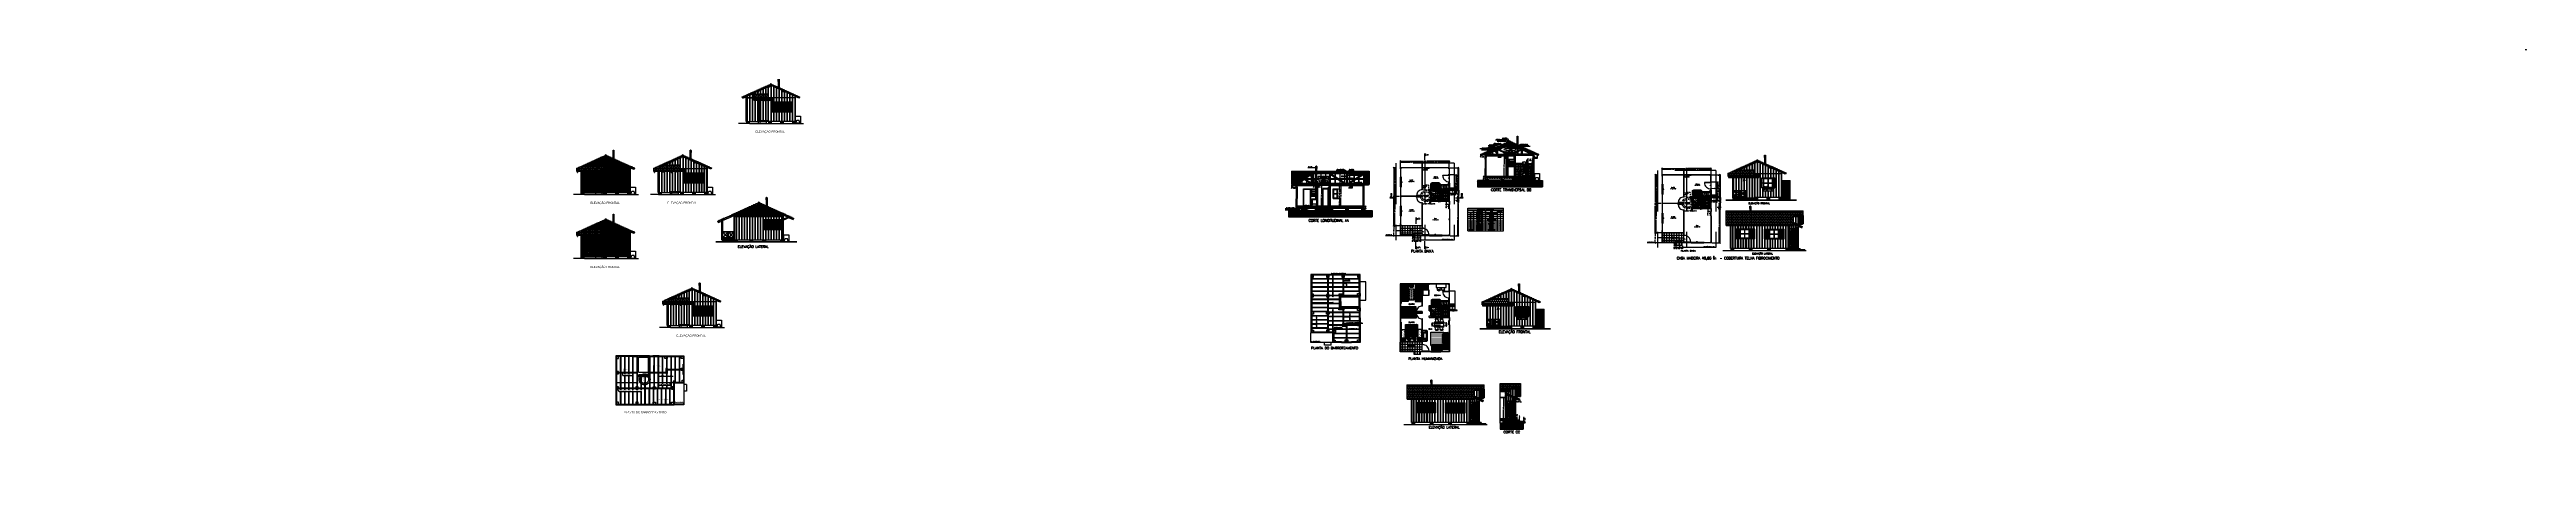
# Model space of a CAD drawing. Extents: x -7 to 295, y -11 to 39.
import ezdxf
from ezdxf.enums import TextEntityAlignment as Align

# ---------------------------------------------------------------- set-up
doc = ezdxf.new("R2010")
doc.units = 0
doc.header["$LTSCALE"] = 20
doc.linetypes.add('DASHED2', pattern=[0.375, 0.25, -0.125])
doc.layers.get('0').update_dxf_attribs({"linetype": 'CONTINUOUS'})
doc.layers.get('DEFPOINTS').update_dxf_attribs({"linetype": 'CONTINUOUS'})
for name, color, linetype in [('APARELHO', 1, 'CONTINUOUS'), ('APARELHOS', 1, 'CONTINUOUS'), ('ARMÁRIOS', 23, 'CONTINUOUS'), ('AZULEJO', 30, 'CONTINUOUS'), ('CONCRETO', 5, 'CONTINUOUS'), ('CORTES', 6, 'CONTINUOUS'), ('COTAS', 244, 'CONTINUOUS'), ('DIM', 244, 'CONTINUOUS'), ('EQUIPAMENTO', 244, 'CONTINUOUS'), ('EQUIPAMENTOS', 1, 'CONTINUOUS'), ('JANELA', 5, 'CONTINUOUS'), ('MADEIRAME', 244, 'CONTINUOUS'), ('PAREDALV', 7, 'CONTINUOUS'), ('PAREDE', 250, 'CONTINUOUS'), ('PEDRA', 250, 'CONTINUOUS'), ('PEN33', 7, 'CONTINUOUS'), ('PEN7', 7, 'CONTINUOUS'), ('PILJOLO', 1, 'CONTINUOUS'), ('PISO', 30, 'CONTINUOUS'), ('PORTA', 1, 'CONTINUOUS'), ('SELO', 5, 'CONTINUOUS'), ('TELHADO', 1, 'CONTINUOUS'), ('TEXTO', 244, 'CONTINUOUS'), ('VEGETAÇÃO', 92, 'CONTINUOUS'), ('VIDROJAN', 252, 'CONTINUOUS'), ('VISTA', 244, 'CONTINUOUS'), ('VISTAL', 30, 'CONTINUOUS'), ('VISTAP', 244, 'CONTINUOUS')]:
    doc.layers.add(name, color=color, linetype=linetype)
doc.styles.add('ROMANC', font='romanc.shx', dxfattribs={"height": 0.08})
doc.styles.add('STYLE1', font='txt')
doc.dimstyles.new('ROMANC', dxfattribs={"dimtxt": 0.1, "dimasz": 0.18, "dimexe": 0.05, "dimexo": 0.0625, "dimgap": 0.09, "dimtad": 0, "dimzin": 0, "dimtxsty": 'ROMANC', "dimblk1": 'NONE', "dimblk2": 'NONE', "dimsah": 1, "dimcen": 0.09, "dimclrd": 244, "dimclre": 244, "dimclrt": 244, "dimazin": 3, "dimtfac": 1, "dimtdec": 4, "dimtofl": 0, "dimtmove": 0, "dimatfit": 3, "dimtolj": 1, "dimtzin": 0})
doc.dimstyles.get("Standard").update_dxf_attribs({"dimtxt": 0.08, "dimasz": 0.03, "dimexe": 0.05, "dimexo": 0.05, "dimgap": 0.09, "dimtad": 0, "dimzin": 0, "dimtxsty": 'STANDARD', "dimblk1": 'DOT', "dimblk2": 'DOT', "dimsah": 1, "dimcen": 0.09, "dimclrd": 30, "dimclre": 30, "dimclrt": 244, "dimazin": 3, "dimtfac": 1, "dimtdec": 4, "dimtofl": 0, "dimtmove": 0, "dimatfit": 3, "dimtolj": 1, "dimtzin": 0})

# ---------------------------------------------------------------- blocks, each defined once
blk = doc.blocks.new('*X0')
at = {"color": 0}
for p, q in [((18.05, -14.96), (18.05, -14.96)), ((18.08, -14.89), (18.08, -14.89)), ((18.08, -14.96), (18.08, -14.96)), ((18.12, -14.96), (18.12, -14.96)), ((18.13, -14.88), (18.13, -14.88)), ((18.13, -14.88), (18.13, -14.88)), ((18.13, -14.89), (18.13, -14.89)), ((18.13, -14.91), (18.14, -14.9)), ((18.13, -14.91), (18.15, -14.91)), ((18.15, -14.91), (18.14, -14.9)), ((18.14, -14.9), (18.14, -14.9)), ((18.15, -14.95), (18.15, -14.95)), ((18.16, -14.87), (18.16, -14.87)), ((18.16, -14.87), (18.16, -14.87)), ((18.16, -14.96), (18.16, -14.96)), ((18.22, -14.94), (18.22, -14.94)), ((18.23, -14.88), (18.23, -14.88)), ((18.24, -14.89), (18.24, -14.89)), ((18.25, -14.88), (18.25, -14.88)), ((18.27, -14.95), (18.29, -14.94)), ((18.27, -14.95), (18.28, -14.95)), ((18.28, -14.92), (18.29, -14.91)), ((18.28, -14.92), (18.29, -14.92)), ((18.28, -14.93), (18.28, -14.93)), ((18.28, -14.95), (18.29, -14.94)), ((18.29, -14.88), (18.3, -14.87)), ((18.29, -14.88), (18.31, -14.89)), ((18.29, -14.92), (18.29, -14.91)), ((18.31, -14.89), (18.31, -14.87)), ((18.33, -14.93), (18.33, -14.93)), ((18.33, -14.93), (18.33, -14.93)), ((18.33, -14.95), (18.33, -14.95)), ((18.35, -14.89), (18.35, -14.89)), ((18.41, -14.92), (18.41, -14.92)), ((18.42, -14.93), (18.43, -14.92)), ((18.42, -14.93), (18.43, -14.93)), ((18.43, -14.91), (18.43, -14.91)), ((18.43, -14.93), (18.43, -14.92)), ((18.44, -14.88), (18.45, -14.88)), ((18.44, -14.88), (18.45, -14.89)), ((18.45, -14.89), (18.45, -14.88)), ((18.45, -14.9), (18.45, -14.9)), ((18.45, -14.93), (18.45, -14.93)), ((18.51, -14.92), (18.52, -14.9)), ((18.51, -14.92), (18.53, -14.92)), ((18.52, -14.87), (18.52, -14.87)), ((18.53, -14.92), (18.52, -14.9)), ((18.53, -14.9), (18.53, -14.9)), ((18.53, -14.9), (18.53, -14.9)), ((18.56, -14.9), (18.56, -14.9)), ((18.56, -14.91), (18.56, -14.91)), ((18.56, -14.95), (18.57, -14.93)), ((18.56, -14.95), (18.58, -14.95)), ((18.58, -14.95), (18.57, -14.93)), ((18.58, -14.89), (18.58, -14.89)), ((18.62, -14.88), (18.62, -14.88)), ((18.63, -14.95), (18.63, -14.95)), ((18.64, -14.89), (18.64, -14.89)), ((18.66, -14.88), (18.66, -14.88)), ((18.67, -14.9), (18.67, -14.9)), ((18.68, -14.89), (18.68, -14.89)), ((18.71, -14.95), (18.72, -14.95)), ((18.72, -14.95), (18.74, -14.93)), ((18.72, -14.95), (18.72, -14.95)), ((18.72, -14.95), (18.74, -14.95)), ((18.73, -14.88), (18.73, -14.88)), ((18.73, -14.9), (18.74, -14.89)), ((18.73, -14.9), (18.74, -14.91)), ((18.73, -14.95), (18.73, -14.95)), ((18.74, -14.91), (18.74, -14.89)), ((18.74, -14.95), (18.74, -14.93)), ((18.74, -14.94), (18.74, -14.94)), ((18.77, -14.91), (18.77, -14.91)), ((18.78, -14.94), (18.78, -14.94)), ((18.84, -14.89), (18.84, -14.89)), ((18.84, -14.93), (18.84, -14.93)), ((18.86, -14.93), (18.86, -14.93)), ((18.88, -14.91), (18.88, -14.91)), ((18.94, -14.89), (18.94, -14.89)), ((18.94, -14.91), (18.94, -14.91)), ((18.99, -14.91), (18.99, -14.91)), ((18.99, -14.92), (18.99, -14.92)), ((19.01, -14.92), (19.03, -14.91)), ((19.01, -14.92), (19.02, -14.92)), ((19.02, -14.92), (19.03, -14.91)), ((19.02, -14.95), (19.02, -14.95)), ((19.04, -14.9), (19.04, -14.9)), ((19.04, -14.91), (19.04, -14.91)), ((19.05, -14.9), (19.05, -14.9)), ((19.09, -14.92), (19.09, -14.92)), ((19.11, -14.9), (19.11, -14.9)), ((19.14, -14.88), (19.14, -14.88)), ((19.14, -14.93), (19.14, -14.93)), ((19.14, -14.95), (19.14, -14.95)), ((19.16, -14.9), (19.16, -14.9)), ((19.2, -14.93), (19.2, -14.93)), ((19.24, -14.88), (19.24, -14.88)), ((19.25, -14.91), (19.25, -14.91)), ((19.25, -14.94), (19.25, -14.94)), ((19.26, -14.9), (19.26, -14.9)), ((19.29, -14.87), (19.29, -14.87)), ((19.3, -14.93), (19.32, -14.93)), ((19.3, -14.93), (19.31, -14.94)), ((19.31, -14.94), (19.32, -14.93)), ((19.31, -14.93), (19.31, -14.93)), ((19.31, -14.94), (19.31, -14.94)), ((19.35, -14.92), (19.35, -14.92)), ((19.37, -14.89), (19.37, -14.89)), ((19.37, -14.91), (19.37, -14.91)), ((19.41, -14.94), (19.41, -14.94)), ((19.42, -14.94), (19.42, -14.94)), ((19.44, -14.93), (19.44, -14.93)), ((19.45, -14.91), (19.45, -14.91)), ((19.48, -14.87), (19.48, -14.87)), ((19.48, -14.87), (19.48, -14.87)), ((19.48, -14.91), (19.48, -14.91)), ((19.49, -14.92), (19.49, -14.92)), ((19.52, -14.94), (19.52, -14.94)), ((19.54, -14.88), (19.55, -14.87)), ((19.54, -14.88), (19.55, -14.88)), ((19.54, -14.91), (19.54, -14.91)), ((19.55, -14.88), (19.55, -14.87)), ((19.55, -14.89), (19.55, -14.89)), ((19.55, -14.96), (19.55, -14.96)), ((19.56, -14.91), (19.56, -14.91)), ((19.58, -14.92), (19.58, -14.92)), ((19.59, -14.95), (19.6, -14.94)), ((19.59, -14.95), (19.6, -14.96)), ((19.6, -14.96), (19.6, -14.94)), ((19.63, -14.94), (19.63, -14.94)), ((19.64, -14.97), (19.64, -14.97)), ((19.65, -14.95), (19.65, -14.95)), ((19.69, -14.92), (19.69, -14.92)), ((19.69, -14.97), (19.69, -14.97)), ((19.73, -14.95), (19.73, -14.95)), ((19.73, -14.96), (19.73, -14.96)), ((19.75, -14.93), (19.75, -14.93)), ((19.76, -14.96), (19.76, -14.96)), ((19.8, -14.93), (19.8, -14.93)), ((19.83, -14.91), (19.83, -14.9)), ((19.83, -14.91), (19.84, -14.91)), ((19.84, -14.91), (19.84, -14.9)), ((19.84, -14.95), (19.84, -14.95)), ((19.85, -14.94), (19.85, -14.94)), ((19.86, -14.92), (19.86, -14.92)), ((19.88, -14.96), (19.89, -14.96)), ((19.88, -14.96), (19.89, -14.97)), ((19.89, -14.94), (19.89, -14.94)), ((19.89, -14.97), (19.89, -14.96)), ((19.9, -14.93), (19.9, -14.93)), ((19.94, -14.93), (19.94, -14.93)), ((19.95, -14.96), (19.95, -14.96)), ((19.96, -14.9), (19.96, -14.9)), ((19.96, -14.92), (19.96, -14.92)), ((19.96, -14.97), (19.96, -14.97)), ((19.97, -14.92), (19.98, -14.91)), ((19.97, -14.92), (19.98, -14.92)), ((19.98, -14.92), (19.99, -14.9)), ((19.98, -14.92), (19.98, -14.91)), ((19.98, -14.92), (19.99, -14.92)), ((19.99, -14.92), (19.99, -14.9)), ((20.01, -14.92), (20.01, -14.92)), ((20.01, -14.94), (20.01, -14.94)), ((20.05, -14.9), (20.05, -14.91)), ((20.05, -14.91), (20.06, -14.9)), ((20.05, -14.96), (20.05, -14.96)), ((20.06, -14.96), (20.06, -14.96)), ((20.08, -14.9), (20.08, -14.9)), ((20.11, -14.93), (20.12, -14.92)), ((20.11, -14.93), (20.13, -14.93)), ((20.13, -14.93), (20.12, -14.92)), ((20.12, -14.94), (20.12, -14.94)), ((20.14, -14.91), (20.14, -14.91)), ((20.14, -14.98), (20.14, -14.98)), ((20.16, -14.94), (20.16, -14.94)), ((20.16, -14.98), (20.18, -14.97)), ((20.16, -14.97), (20.16, -14.97)), ((20.16, -14.98), (20.17, -14.98)), ((20.18, -14.98), (20.18, -14.97)), ((20.19, -14.95), (20.2, -14.94)), ((20.19, -14.95), (20.21, -14.96)), ((20.21, -14.96), (20.2, -14.94)), ((20.21, -14.97), (20.21, -14.97)), ((20.22, -14.95), (20.22, -14.95)), ((20.26, -14.95), (20.27, -14.93)), ((20.26, -14.95), (20.27, -14.95)), ((20.27, -14.95), (20.27, -14.93)), ((20.27, -14.93), (20.27, -14.93)), ((20.27, -14.97), (20.27, -14.97)), ((20.33, -14.92), (20.35, -14.91)), ((20.33, -14.92), (20.34, -14.92)), ((20.33, -14.95), (20.33, -14.95)), ((20.34, -14.92), (20.35, -14.91)), ((20.34, -14.95), (20.34, -14.95)), ((20.37, -14.92), (20.37, -14.92)), ((20.37, -14.98), (20.37, -14.98)), ((20.37, -14.98), (20.37, -14.98)), ((20.39, -14.94), (20.39, -14.94)), ((20.4, -14.96), (20.41, -14.95)), ((20.4, -14.96), (20.41, -14.96)), ((20.41, -14.96), (20.41, -14.95)), ((20.41, -14.98), (20.42, -14.97)), ((20.42, -14.96), (20.42, -14.96)), ((20.42, -14.98), (20.42, -14.97)), ((20.44, -14.95), (20.44, -14.95)), ((20.47, -14.9), (20.47, -14.9)), ((20.47, -14.93), (20.47, -14.93)), ((20.47, -14.97), (20.47, -14.97)), ((20.48, -14.98), (20.48, -14.98))]:
    blk.add_line(p, q, dxfattribs=at)
blk = doc.blocks.new('*X1')
at = {"color": 0, "linetype": 'CONTINUOUS'}
for p, q in [((11.98, -12.24), (12.02, -12.2)), ((11.98, -12.22), (12, -12.2)), ((11.98, -12.2), (11.98, -12.2)), ((11.98, -12.25), (12.02, -12.21)), ((11.98, -12.27), (12.02, -12.23)), ((11.99, -12.28), (12.02, -12.25)), ((12.01, -12.28), (12.02, -12.27))]:
    blk.add_line(p, q, dxfattribs=at)
blk = doc.blocks.new('*X2')
at = {"color": 0, "linetype": 'CONTINUOUS'}
for p, q in [((3.77, -12.12), (3.79, -12.1)), ((3.77, -12.1), (3.78, -12.1)), ((3.77, -12.14), (3.8, -12.11)), ((3.77, -12.15), (3.8, -12.13)), ((3.77, -12.17), (3.8, -12.15)), ((3.77, -12.19), (3.8, -12.16)), ((3.77, -12.21), (3.78, -12.2)), ((3.77, -12.23), (3.8, -12.2)), ((3.77, -12.24), (3.81, -12.2)), ((3.77, -12.26), (3.81, -12.22)), ((3.77, -12.28), (3.81, -12.24)), ((3.78, -12.2), (3.8, -12.18)), ((3.79, -12.28), (3.81, -12.26)), ((3.81, -12.28), (3.81, -12.27))]:
    blk.add_line(p, q, dxfattribs=at)
blk = doc.blocks.new('*X3')
at = {"color": 0, "linetype": 'CONTINUOUS'}
for p, q in [((19.13, -4.08), (19.61, -3.6)), ((19.13, -4.06), (19.6, -3.6)), ((19.13, -4.05), (19.58, -3.6)), ((19.13, -4.03), (19.56, -3.6)), ((19.13, -4.01), (19.54, -3.6)), ((19.13, -3.99), (19.53, -3.6)), ((19.13, -3.98), (19.51, -3.6)), ((19.13, -3.96), (19.49, -3.6)), ((19.13, -3.94), (19.47, -3.6)), ((19.13, -3.92), (19.45, -3.6)), ((19.13, -3.91), (19.44, -3.6)), ((19.13, -3.89), (19.42, -3.6)), ((19.13, -3.87), (19.4, -3.6)), ((19.13, -3.85), (19.38, -3.6)), ((19.13, -3.84), (19.37, -3.6)), ((19.13, -3.82), (19.35, -3.6)), ((19.13, -3.8), (19.33, -3.6)), ((19.13, -3.78), (19.31, -3.6)), ((19.13, -3.76), (19.3, -3.6)), ((19.13, -3.75), (19.28, -3.6)), ((19.13, -3.73), (19.26, -3.6)), ((19.13, -3.71), (19.24, -3.6)), ((19.13, -3.69), (19.22, -3.6)), ((19.13, -3.68), (19.21, -3.6)), ((19.13, -3.66), (19.19, -3.6)), ((19.13, -3.64), (19.17, -3.6)), ((19.13, -3.62), (19.15, -3.6)), ((19.13, -3.61), (19.14, -3.6)), ((19.13, -4.63), (19.62, -4.14)), ((19.13, -4.61), (19.6, -4.14)), ((19.13, -4.6), (19.58, -4.14)), ((19.13, -4.58), (19.56, -4.14)), ((19.13, -4.56), (19.55, -4.14)), ((19.13, -4.54), (19.53, -4.14)), ((19.13, -4.52), (19.51, -4.14)), ((19.13, -4.51), (19.49, -4.14)), ((19.13, -4.49), (19.48, -4.14)), ((19.13, -4.47), (19.46, -4.14)), ((19.13, -4.45), (19.44, -4.14)), ((19.13, -4.44), (19.42, -4.14)), ((19.13, -4.42), (19.4, -4.14)), ((19.13, -4.4), (19.39, -4.14)), ((19.13, -4.38), (19.37, -4.14)), ((19.13, -4.37), (19.35, -4.14)), ((19.13, -4.35), (19.33, -4.14)), ((19.13, -4.33), (19.32, -4.14)), ((19.13, -4.31), (19.3, -4.14)), ((19.13, -4.29), (19.28, -4.14)), ((19.13, -4.28), (19.26, -4.14)), ((19.13, -4.26), (19.25, -4.14)), ((19.13, -4.24), (19.23, -4.14)), ((19.13, -4.22), (19.21, -4.14)), ((19.13, -4.21), (19.19, -4.14)), ((19.13, -4.19), (19.17, -4.14)), ((19.13, -4.17), (19.16, -4.14)), ((19.13, -4.15), (19.14, -4.14)), ((19.14, -4.09), (19.63, -3.6)), ((19.14, -4.64), (19.63, -4.14)), ((19.15, -4.09), (19.63, -3.61)), ((19.16, -4.64), (19.63, -4.16)), ((19.17, -4.09), (19.63, -3.63)), ((19.17, -4.64), (19.63, -4.18)), ((19.19, -4.09), (19.63, -3.65)), ((19.19, -4.64), (19.63, -4.2)), ((19.21, -4.09), (19.63, -3.67)), ((19.21, -4.64), (19.63, -4.21)), ((19.22, -4.09), (19.63, -3.68)), ((19.23, -4.64), (19.63, -4.23)), ((19.24, -4.09), (19.63, -3.7)), ((19.25, -4.64), (19.63, -4.25)), ((19.26, -4.09), (19.63, -3.72)), ((19.26, -4.64), (19.63, -4.27)), ((19.28, -4.09), (19.63, -3.74)), ((19.28, -4.64), (19.63, -4.28)), ((19.3, -4.09), (19.63, -3.75)), ((19.3, -4.64), (19.63, -4.3)), ((19.31, -4.09), (19.63, -3.77)), ((19.32, -4.64), (19.63, -4.32)), ((19.33, -4.09), (19.63, -3.79)), ((19.33, -4.64), (19.63, -4.34)), ((19.35, -4.09), (19.63, -3.81)), ((19.35, -4.64), (19.63, -4.36)), ((19.37, -4.09), (19.63, -3.83)), ((19.37, -4.64), (19.63, -4.37)), ((19.38, -4.09), (19.63, -3.84)), ((19.39, -4.64), (19.63, -4.39)), ((19.4, -4.09), (19.63, -3.86)), ((19.4, -4.64), (19.63, -4.41)), ((19.42, -4.09), (19.63, -3.88)), ((19.42, -4.64), (19.63, -4.43)), ((19.44, -4.09), (19.63, -3.9)), ((19.44, -4.64), (19.63, -4.44)), ((19.45, -4.09), (19.63, -3.91)), ((19.46, -4.64), (19.63, -4.46)), ((19.47, -4.09), (19.63, -3.93)), ((19.48, -4.64), (19.63, -4.48)), ((19.49, -4.09), (19.63, -3.95)), ((19.49, -4.64), (19.63, -4.5)), ((19.51, -4.09), (19.63, -3.97)), ((19.51, -4.64), (19.63, -4.51)), ((19.53, -4.09), (19.63, -3.98)), ((19.53, -4.64), (19.63, -4.53)), ((19.54, -4.09), (19.63, -4)), ((19.55, -4.64), (19.63, -4.55)), ((19.56, -4.09), (19.63, -4.02)), ((19.56, -4.64), (19.63, -4.57)), ((19.58, -4.09), (19.63, -4.04)), ((19.58, -4.64), (19.63, -4.59)), ((19.6, -4.09), (19.63, -4.05)), ((19.6, -4.64), (19.63, -4.6)), ((19.61, -4.09), (19.63, -4.07)), ((19.62, -4.64), (19.63, -4.62)), ((19.63, -4.09), (19.63, -4.09)), ((19.66, -4.08), (20.14, -3.6)), ((19.66, -4.06), (20.13, -3.6)), ((19.66, -4.04), (20.11, -3.6)), ((19.66, -4.02), (20.09, -3.6)), ((19.66, -4.01), (20.07, -3.6)), ((19.66, -3.99), (20.06, -3.6)), ((19.66, -3.97), (20.04, -3.6)), ((19.66, -3.95), (20.02, -3.6)), ((19.66, -3.94), (20, -3.6)), ((19.66, -3.92), (19.99, -3.6)), ((19.66, -3.9), (19.97, -3.6)), ((19.66, -3.88), (19.95, -3.6)), ((19.66, -3.87), (19.93, -3.6)), ((19.66, -3.85), (19.91, -3.6)), ((19.66, -3.83), (19.9, -3.6)), ((19.66, -3.81), (19.88, -3.6)), ((19.66, -3.8), (19.86, -3.6)), ((19.66, -3.78), (19.84, -3.6)), ((19.66, -3.76), (19.83, -3.6)), ((19.66, -3.74), (19.81, -3.6)), ((19.66, -3.72), (19.79, -3.6)), ((19.66, -3.71), (19.77, -3.6)), ((19.66, -3.69), (19.76, -3.6)), ((19.66, -3.67), (19.74, -3.6)), ((19.66, -3.65), (19.72, -3.6)), ((19.66, -3.64), (19.7, -3.6)), ((19.66, -3.62), (19.68, -3.6)), ((19.66, -3.6), (19.67, -3.6)), ((19.66, -4.15), (19.67, -4.14)), ((19.66, -4.17), (19.69, -4.14)), ((19.66, -4.18), (19.71, -4.14)), ((19.66, -4.2), (19.72, -4.14)), ((19.66, -4.22), (19.74, -4.14)), ((19.66, -4.24), (19.76, -4.14)), ((19.66, -4.25), (19.78, -4.14)), ((19.66, -4.27), (19.79, -4.14)), ((19.66, -4.29), (19.81, -4.14)), ((19.66, -4.31), (19.83, -4.14)), ((19.66, -4.33), (19.85, -4.14)), ((19.66, -4.34), (19.86, -4.14)), ((19.66, -4.36), (19.88, -4.14)), ((19.66, -4.38), (19.9, -4.14)), ((19.66, -4.4), (19.92, -4.14)), ((19.66, -4.41), (19.94, -4.14)), ((19.66, -4.43), (19.95, -4.14)), ((19.66, -4.45), (19.97, -4.14)), ((19.66, -4.47), (19.99, -4.14)), ((19.66, -4.48), (20.01, -4.14)), ((19.66, -4.5), (20.02, -4.14)), ((19.66, -4.52), (20.04, -4.14)), ((19.66, -4.54), (20.06, -4.14)), ((19.66, -4.56), (20.08, -4.14)), ((19.66, -4.57), (20.09, -4.14)), ((19.66, -4.59), (20.11, -4.14)), ((19.66, -4.61), (20.13, -4.14)), ((19.66, -4.63), (20.15, -4.14)), ((19.67, -4.09), (20.16, -3.6)), ((19.67, -4.64), (20.16, -4.14)), ((19.68, -4.09), (20.17, -3.61)), ((19.69, -4.64), (20.17, -4.16)), ((19.7, -4.09), (20.17, -3.63)), ((19.71, -4.64), (20.17, -4.17)), ((19.72, -4.09), (20.17, -3.64)), ((19.72, -4.64), (20.17, -4.19)), ((19.74, -4.09), (20.17, -3.66)), ((19.74, -4.64), (20.17, -4.21)), ((19.76, -4.09), (20.17, -3.68)), ((19.76, -4.64), (20.17, -4.23)), ((19.77, -4.09), (20.17, -3.7)), ((19.78, -4.64), (20.17, -4.24)), ((19.79, -4.09), (20.17, -3.71)), ((19.79, -4.64), (20.17, -4.26)), ((19.81, -4.09), (20.17, -3.73)), ((19.81, -4.64), (20.17, -4.28)), ((19.83, -4.09), (20.17, -3.75)), ((19.83, -4.64), (20.17, -4.3)), ((19.84, -4.09), (20.17, -3.77)), ((19.85, -4.64), (20.17, -4.32)), ((19.86, -4.09), (20.17, -3.79)), ((19.86, -4.64), (20.17, -4.33)), ((19.88, -4.09), (20.17, -3.8)), ((19.88, -4.64), (20.17, -4.35)), ((19.9, -4.09), (20.17, -3.82)), ((19.9, -4.64), (20.17, -4.37)), ((19.91, -4.09), (20.17, -3.84)), ((19.92, -4.64), (20.17, -4.39)), ((19.93, -4.09), (20.17, -3.86)), ((19.94, -4.64), (20.17, -4.4)), ((19.95, -4.09), (20.17, -3.87)), ((19.95, -4.64), (20.17, -4.42)), ((19.97, -4.09), (20.17, -3.89)), ((19.97, -4.64), (20.17, -4.44)), ((19.99, -4.09), (20.17, -3.91)), ((19.99, -4.64), (20.17, -4.46)), ((20, -4.09), (20.17, -3.93)), ((20.01, -4.64), (20.17, -4.47)), ((20.02, -4.09), (20.17, -3.94)), ((20.02, -4.64), (20.17, -4.49)), ((20.04, -4.09), (20.17, -3.96)), ((20.04, -4.64), (20.17, -4.51)), ((20.06, -4.09), (20.17, -3.98)), ((20.06, -4.64), (20.17, -4.53)), ((20.07, -4.09), (20.17, -4)), ((20.08, -4.64), (20.17, -4.55)), ((20.09, -4.09), (20.17, -4.01)), ((20.09, -4.64), (20.17, -4.56)), ((20.11, -4.09), (20.17, -4.03)), ((20.11, -4.64), (20.17, -4.58)), ((20.13, -4.09), (20.17, -4.05)), ((20.13, -4.64), (20.17, -4.6)), ((20.14, -4.09), (20.17, -4.07)), ((20.15, -4.64), (20.17, -4.62)), ((20.16, -4.09), (20.17, -4.09)), ((20.16, -4.64), (20.17, -4.63))]:
    blk.add_line(p, q, dxfattribs=at)
blk = doc.blocks.new('*X4')
at = {"color": 0, "linetype": 'CONTINUOUS'}
for p, q in [((15.33, -15), (15.41, -14.92)), ((15.33, -14.95), (15.36, -14.92)), ((15.33, -15.05), (15.41, -14.97)), ((15.36, -15.08), (15.41, -15.03)), ((15.41, -15.08), (15.41, -15.08))]:
    blk.add_line(p, q, dxfattribs=at)
blk = doc.blocks.new('*X5')
at = {"color": 0, "linetype": 'CONTINUOUS'}
for p, q in [((15.33, -15), (15.41, -14.92)), ((15.33, -14.95), (15.36, -14.92)), ((15.33, -15.05), (15.41, -14.97)), ((15.36, -15.08), (15.41, -15.03)), ((15.41, -15.08), (15.41, -15.08))]:
    blk.add_line(p, q, dxfattribs=at)
blk = doc.blocks.new('*X6')
at = {"color": 0, "linetype": 'CONTINUOUS'}
for p, q in [((15.33, -15), (15.41, -14.92)), ((15.33, -14.95), (15.36, -14.92)), ((15.33, -15.05), (15.41, -14.97)), ((15.36, -15.08), (15.41, -15.03)), ((15.41, -15.08), (15.41, -15.08))]:
    blk.add_line(p, q, dxfattribs=at)
blk = doc.blocks.new('_DOT')
at = {"color": 0, "linetype": 'BYBLOCK'}
blk.add_line((-0.5, 0), (-1, 0), dxfattribs=at)
at = {"color": 0, "linetype": 'BYBLOCK', "const_width": 0.5}
blk.add_lwpolyline([(-0.25, 0, 1), (0.25, 0, 1)], format="xyb", close=True, dxfattribs=at)
blk = doc.blocks.new('*D8')
at = {"color": 30, "linetype": 'BYBLOCK'}
for p, q in [((3.5, -8.09), (3.47, -8.09)), ((3.53, -8.63), (3.53, -8.04)), ((4.03, -8.63), (4.03, -8.04)), ((4.06, -8.09), (4.09, -8.09))]:
    blk.add_line(p, q, dxfattribs=at)
at = {"layer": 'DEFPOINTS', "color": 0, "linetype": 'BYBLOCK'}
for p in [(3.53, -8.68), (4.03, -8.09), (4.03, -8.68)]:
    blk.add_point(p, dxfattribs=at)
at = {"color": 30, "linetype": 'BYBLOCK', "xscale": 0.03, "yscale": 0.03, "zscale": 0.03}
blk.add_blockref('_DOT', (3.53, -8.09), dxfattribs=at)
at = {"color": 30, "linetype": 'BYBLOCK', "xscale": 0.03, "yscale": 0.03, "zscale": 0.03, "rotation": 180}
blk.add_blockref('_DOT', (4.03, -8.09), dxfattribs=at)
at = {"color": 244, "linetype": 'BYBLOCK', "insert": (3.78, -8.09), "char_height": 0.08, "attachment_point": 5}
blk.add_mtext('\\A1;0.50', dxfattribs=at)
blk = doc.blocks.new('*D9')
at = {"color": 30, "linetype": 'BYBLOCK'}
for p, q in [((4, -8.09), (3.97, -8.09)), ((4.03, -8.63), (4.03, -8.04)), ((4.53, -8.63), (4.53, -8.04)), ((4.56, -8.09), (4.59, -8.09))]:
    blk.add_line(p, q, dxfattribs=at)
at = {"layer": 'DEFPOINTS', "color": 0, "linetype": 'BYBLOCK'}
for p in [(4.03, -8.68), (4.53, -8.09), (4.53, -8.68)]:
    blk.add_point(p, dxfattribs=at)
at = {"color": 30, "linetype": 'BYBLOCK', "xscale": 0.03, "yscale": 0.03, "zscale": 0.03}
blk.add_blockref('_DOT', (4.03, -8.09), dxfattribs=at)
at = {"color": 30, "linetype": 'BYBLOCK', "xscale": 0.03, "yscale": 0.03, "zscale": 0.03, "rotation": 180}
blk.add_blockref('_DOT', (4.53, -8.09), dxfattribs=at)
at = {"color": 244, "linetype": 'BYBLOCK', "insert": (4.28, -8.09), "char_height": 0.08, "attachment_point": 5}
blk.add_mtext('\\A1;0.50', dxfattribs=at)
blk = doc.blocks.new('*D10')
at = {"color": 30, "linetype": 'BYBLOCK'}
for p, q in [((4.5, -8.09), (4.47, -8.09)), ((4.53, -8.63), (4.53, -8.04)), ((5.03, -8.63), (5.03, -8.04)), ((5.06, -8.09), (5.09, -8.09))]:
    blk.add_line(p, q, dxfattribs=at)
at = {"layer": 'DEFPOINTS', "color": 0, "linetype": 'BYBLOCK'}
for p in [(4.53, -8.68), (5.03, -8.09), (5.03, -8.68)]:
    blk.add_point(p, dxfattribs=at)
at = {"color": 30, "linetype": 'BYBLOCK', "xscale": 0.03, "yscale": 0.03, "zscale": 0.03}
blk.add_blockref('_DOT', (4.53, -8.09), dxfattribs=at)
at = {"color": 30, "linetype": 'BYBLOCK', "xscale": 0.03, "yscale": 0.03, "zscale": 0.03, "rotation": 180}
blk.add_blockref('_DOT', (5.03, -8.09), dxfattribs=at)
at = {"color": 244, "linetype": 'BYBLOCK', "insert": (4.78, -8.09), "char_height": 0.08, "attachment_point": 5}
blk.add_mtext('\\A1;0.50', dxfattribs=at)
blk = doc.blocks.new('*D11')
at = {"color": 30, "linetype": 'BYBLOCK'}
for p, q in [((3.08, -4.04), (3.05, -4.04)), ((3.11, -4.76), (3.11, -3.99)), ((3.63, -4.76), (3.63, -3.99)), ((3.66, -4.04), (3.69, -4.04))]:
    blk.add_line(p, q, dxfattribs=at)
at = {"layer": 'DEFPOINTS', "color": 0, "linetype": 'BYBLOCK'}
for p in [(3.11, -4.81), (3.63, -4.04), (3.63, -4.81)]:
    blk.add_point(p, dxfattribs=at)
at = {"color": 30, "linetype": 'BYBLOCK', "xscale": 0.03, "yscale": 0.03, "zscale": 0.03}
blk.add_blockref('_DOT', (3.11, -4.04), dxfattribs=at)
at = {"color": 30, "linetype": 'BYBLOCK', "xscale": 0.03, "yscale": 0.03, "zscale": 0.03, "rotation": 180}
blk.add_blockref('_DOT', (3.63, -4.04), dxfattribs=at)
at = {"color": 244, "linetype": 'BYBLOCK', "insert": (3.37, -4.04), "char_height": 0.08, "attachment_point": 5}
blk.add_mtext('\\A1;0.52', dxfattribs=at)
blk = doc.blocks.new('*D12')
at = {"color": 30, "linetype": 'BYBLOCK'}
for p, q in [((3.6, -4.04), (3.57, -4.04)), ((3.63, -4.76), (3.63, -3.99)), ((4.14, -4.76), (4.14, -3.99)), ((4.17, -4.04), (4.2, -4.04))]:
    blk.add_line(p, q, dxfattribs=at)
at = {"layer": 'DEFPOINTS', "color": 0, "linetype": 'BYBLOCK'}
for p in [(3.63, -4.81), (4.14, -4.04), (4.14, -4.81)]:
    blk.add_point(p, dxfattribs=at)
at = {"color": 30, "linetype": 'BYBLOCK', "xscale": 0.03, "yscale": 0.03, "zscale": 0.03}
blk.add_blockref('_DOT', (3.63, -4.04), dxfattribs=at)
at = {"color": 30, "linetype": 'BYBLOCK', "xscale": 0.03, "yscale": 0.03, "zscale": 0.03, "rotation": 180}
blk.add_blockref('_DOT', (4.14, -4.04), dxfattribs=at)
at = {"color": 244, "linetype": 'BYBLOCK', "insert": (3.89, -4.04), "char_height": 0.08, "attachment_point": 5}
blk.add_mtext('\\A1;0.52', dxfattribs=at)
blk = doc.blocks.new('*D13')
at = {"color": 30, "linetype": 'BYBLOCK'}
for p, q in [((-0.5, -4.44), (-0.53, -4.44)), ((-0.47, -4.76), (-0.47, -4.39)), ((0.03, -4.76), (0.03, -4.39)), ((0.06, -4.44), (0.09, -4.44))]:
    blk.add_line(p, q, dxfattribs=at)
at = {"layer": 'DEFPOINTS', "color": 0, "linetype": 'BYBLOCK'}
for p in [(-0.47, -4.81), (0.03, -4.44), (0.03, -4.81)]:
    blk.add_point(p, dxfattribs=at)
at = {"color": 30, "linetype": 'BYBLOCK', "xscale": 0.03, "yscale": 0.03, "zscale": 0.03}
blk.add_blockref('_DOT', (-0.47, -4.44), dxfattribs=at)
at = {"color": 30, "linetype": 'BYBLOCK', "xscale": 0.03, "yscale": 0.03, "zscale": 0.03, "rotation": 180}
blk.add_blockref('_DOT', (0.03, -4.44), dxfattribs=at)
at = {"color": 244, "linetype": 'BYBLOCK', "insert": (-0.22, -4.44), "char_height": 0.08, "attachment_point": 5}
blk.add_mtext('\\A1;0.50', dxfattribs=at)
blk = doc.blocks.new('*X15')
at = {"color": 0, "linetype": 'CONTINUOUS'}
for p, q in [((20.69, -14.98), (20.7, -14.97)), ((20.69, -14.98), (20.7, -14.98)), ((20.69, -14.99), (20.69, -14.99)), ((20.7, -14.98), (20.7, -14.97)), ((20.7, -14.97), (20.7, -14.97)), ((20.74, -15.01), (20.75, -15.01)), ((20.74, -15.01), (20.75, -15.02)), ((20.75, -15.02), (20.75, -15.01)), ((20.76, -14.97), (20.76, -14.97)), ((20.77, -14.99), (20.77, -14.99)), ((20.79, -14.96), (20.79, -14.96)), ((20.8, -14.99), (20.8, -14.99)), ((20.83, -15), (20.84, -14.98)), ((20.83, -15), (20.84, -15)), ((20.84, -14.96), (20.84, -14.96)), ((20.84, -15), (20.84, -14.98)), ((20.87, -14.97), (20.87, -14.97)), ((20.88, -14.98), (20.88, -14.98)), ((20.89, -15.02), (20.89, -15.02)), ((20.91, -14.95), (20.92, -14.95)), ((20.91, -15), (20.91, -15)), ((20.92, -14.95), (20.92, -14.95)), ((20.97, -14.98), (20.97, -14.98)), ((20.98, -14.97), (20.98, -14.97)), ((20.98, -15.01), (20.98, -15)), ((20.99, -15.01), (20.98, -15)), ((20.98, -15.01), (20.99, -15.01)), ((20.99, -15.01), (20.99, -15.01)), ((21.01, -15), (21.01, -15)), ((21.01, -15), (21.01, -15)), ((21.04, -15), (21.04, -15)), ((21.08, -14.95), (21.08, -14.95)), ((21.08, -14.98), (21.08, -14.98)), ((21.08, -15.02), (21.08, -15.02)), ((21.12, -14.99), (21.12, -14.99)), ((21.12, -15.02), (21.13, -15.01)), ((21.12, -15.01), (21.12, -15.01)), ((21.13, -14.98), (21.13, -14.98)), ((21.13, -15.02), (21.13, -15.01)), ((21.18, -15), (21.18, -15)), ((21.19, -14.96), (21.21, -14.96)), ((21.19, -14.96), (21.2, -14.97)), ((21.19, -14.99), (21.19, -14.99)), ((21.2, -14.97), (21.21, -14.96)), ((21.23, -15.01), (21.23, -15.01)), ((21.24, -14.96), (21.24, -14.96)), ((21.24, -14.98), (21.24, -14.98)), ((21.28, -14.99), (21.28, -14.99)), ((21.29, -14.97), (21.29, -14.97)), ((21.29, -14.99), (21.29, -14.99)), ((21.33, -15.02), (21.33, -15.02)), ((21.37, -14.96), (21.37, -14.96)), ((21.39, -14.97), (21.39, -14.97)), ((21.4, -14.99), (21.4, -14.99)), ((21.48, -14.98), (21.5, -14.97)), ((21.48, -14.98), (21.49, -14.99)), ((21.49, -14.96), (21.49, -14.96)), ((21.49, -14.99), (21.5, -14.97)), ((21.49, -15.02), (21.49, -15.02)), ((21.51, -15), (21.51, -15)), ((21.57, -15.01), (21.57, -15.01)), ((21.59, -15.01), (21.59, -15.01)), ((21.59, -15.02), (21.59, -15.02)), ((21.61, -15), (21.61, -15)), ((21.66, -14.96), (21.66, -14.95)), ((21.66, -14.96), (21.67, -14.96)), ((21.67, -14.96), (21.67, -14.95)), ((21.69, -14.99), (21.69, -14.99)), ((21.69, -15), (21.69, -15)), ((21.7, -15), (21.7, -15)), ((21.72, -15.01), (21.72, -15.01)), ((21.74, -14.98), (21.74, -14.98)), ((21.77, -15), (21.78, -14.99)), ((21.77, -15), (21.78, -15)), ((21.78, -15), (21.78, -14.99)), ((21.79, -14.99), (21.79, -14.99)), ((21.82, -14.97), (21.82, -14.97)), ((21.82, -14.98), (21.82, -14.98)), ((21.83, -15.01), (21.83, -15.01)), ((21.87, -14.99), (21.89, -14.97)), ((21.87, -14.99), (21.89, -14.99)), ((21.89, -14.99), (21.89, -14.97))]:
    blk.add_line(p, q, dxfattribs=at)
blk = doc.blocks.new('*X16')
at = {"color": 0, "linetype": 'CONTINUOUS'}
for p, q in [((18.2, -2.7), (18.21, -2.68)), ((18.2, -2.72), (18.22, -2.69)), ((18.2, -2.73), (18.22, -2.71)), ((18.2, -2.75), (18.22, -2.73)), ((18.2, -2.77), (18.22, -2.74)), ((18.2, -2.78), (18.22, -2.76)), ((18.22, -2.78), (18.22, -2.78))]:
    blk.add_line(p, q, dxfattribs=at)
blk = doc.blocks.new('*X17')
at = {"color": 0, "linetype": 'CONTINUOUS'}
for p, q in [((20.25, -2.71), (20.28, -2.68)), ((20.25, -2.69), (20.26, -2.68)), ((20.25, -2.73), (20.28, -2.7)), ((20.25, -2.75), (20.28, -2.72)), ((20.25, -2.76), (20.28, -2.74)), ((20.25, -2.78), (20.28, -2.76)), ((20.27, -2.78), (20.28, -2.77)), ((20.25, -3.96), (20.26, -3.96)), ((20.25, -3.98), (20.27, -3.96)), ((20.25, -4), (20.28, -3.98)), ((20.25, -4.02), (20.28, -3.99)), ((20.25, -4.04), (20.28, -4.01)), ((20.25, -4.05), (20.28, -4.03)), ((20.26, -4.06), (20.28, -4.05))]:
    blk.add_line(p, q, dxfattribs=at)
blk = doc.blocks.new('*X18')
at = {"color": 0, "linetype": 'CONTINUOUS'}
for p, q in [((22.31, -2.7), (22.33, -2.68)), ((22.31, -2.69), (22.31, -2.68)), ((22.31, -2.72), (22.33, -2.7)), ((22.31, -2.74), (22.33, -2.71)), ((22.31, -2.76), (22.33, -2.73)), ((22.31, -2.77), (22.33, -2.75)), ((22.32, -2.78), (22.33, -2.77)), ((22.31, -3.98), (22.32, -3.96)), ((22.31, -3.99), (22.33, -3.97)), ((22.31, -4.01), (22.33, -3.99)), ((22.31, -4.03), (22.33, -4)), ((22.31, -4.05), (22.33, -4.02)), ((22.31, -4.06), (22.33, -4.04)), ((22.33, -4.06), (22.33, -4.06))]:
    blk.add_line(p, q, dxfattribs=at)
blk = doc.blocks.new('*X19')
at = {"color": 0, "linetype": 'CONTINUOUS'}
for p, q in [((24.37, -2.7), (24.38, -2.68)), ((24.37, -2.72), (24.39, -2.69)), ((24.37, -2.73), (24.39, -2.71)), ((24.37, -2.75), (24.39, -2.73)), ((24.37, -2.77), (24.39, -2.74)), ((24.37, -2.78), (24.39, -2.76)), ((24.39, -2.78), (24.39, -2.78)), ((24.37, -3.97), (24.38, -3.96)), ((24.37, -3.99), (24.39, -3.96)), ((24.37, -4.01), (24.39, -3.98)), ((24.37, -4.02), (24.39, -4)), ((24.37, -4.04), (24.39, -4.02)), ((24.37, -4.06), (24.39, -4.03)), ((24.38, -4.06), (24.39, -4.05))]:
    blk.add_line(p, q, dxfattribs=at)
blk = doc.blocks.new('*X20')
at = {"color": 0, "linetype": 'CONTINUOUS'}
for p, q in [((26.42, -2.69), (26.43, -2.68)), ((26.42, -2.71), (26.45, -2.69)), ((26.42, -2.73), (26.45, -2.7)), ((26.42, -2.75), (26.45, -2.72)), ((26.42, -2.76), (26.45, -2.74)), ((26.42, -2.78), (26.45, -2.76)), ((26.44, -2.78), (26.45, -2.77)), ((26.42, -3.97), (26.43, -3.96)), ((26.42, -3.98), (26.44, -3.96)), ((26.42, -4), (26.45, -3.98)), ((26.42, -4.02), (26.45, -3.99)), ((26.42, -4.04), (26.45, -4.01)), ((26.42, -4.05), (26.45, -4.03)), ((26.43, -4.06), (26.45, -4.05))]:
    blk.add_line(p, q, dxfattribs=at)
blk = doc.blocks.new('*X21')
at = {"color": 0, "linetype": 'CONTINUOUS'}
for p, q in [((28.68, -2.5), (31.14, -2.5)), ((28.68, -2.69), (31.14, -2.69)), ((28.68, -2.88), (29.96, -2.88)), ((28.7, -2.5), (28.7, -2.4)), ((28.7, -2.88), (28.7, -2.69)), ((28.8, -2.69), (28.8, -2.5)), ((28.8, -3.07), (28.8, -2.88)), ((28.9, -2.5), (28.9, -2.4)), ((28.9, -2.88), (28.9, -2.69)), ((28.99, -2.69), (28.99, -2.5)), ((28.99, -3.07), (28.99, -2.88)), ((29.09, -2.5), (29.09, -2.4)), ((29.09, -2.88), (29.09, -2.69)), ((29.18, -2.69), (29.18, -2.5)), ((29.18, -3.07), (29.18, -2.88)), ((29.28, -2.5), (29.28, -2.4)), ((29.28, -2.88), (29.28, -2.69)), ((29.38, -2.69), (29.38, -2.5)), ((29.38, -3.07), (29.38, -2.88)), ((29.47, -2.5), (29.47, -2.4)), ((29.47, -2.88), (29.47, -2.69)), ((29.57, -2.69), (29.57, -2.5)), ((29.57, -3.07), (29.57, -2.88)), ((29.66, -2.5), (29.66, -2.4)), ((29.66, -2.88), (29.66, -2.69)), ((29.76, -2.69), (29.76, -2.5)), ((29.76, -3.07), (29.76, -2.88)), ((29.86, -2.5), (29.86, -2.4)), ((29.86, -2.88), (29.86, -2.69)), ((29.95, -2.69), (29.95, -2.5)), ((29.95, -3.07), (29.95, -2.88)), ((30.05, -2.5), (30.05, -2.4)), ((30.05, -2.87), (30.05, -2.69)), ((30.14, -2.69), (30.14, -2.5)), ((30.24, -2.5), (30.24, -2.4)), ((30.24, -2.87), (30.24, -2.69)), ((30.34, -2.69), (30.34, -2.5)), ((30.43, -2.5), (30.43, -2.4)), ((30.43, -2.87), (30.43, -2.69)), ((30.53, -2.69), (30.53, -2.5)), ((30.62, -2.5), (30.62, -2.4)), ((30.62, -2.87), (30.62, -2.69)), ((30.72, -2.69), (30.72, -2.5)), ((30.82, -2.5), (30.82, -2.4)), ((30.82, -2.87), (30.82, -2.69)), ((30.91, -2.69), (30.91, -2.5)), ((31.01, -2.5), (31.01, -2.4)), ((31.01, -2.87), (31.01, -2.69)), ((31.1, -2.69), (31.1, -2.5)), ((28.68, -3.07), (29.96, -3.07)), ((28.7, -3.18), (28.7, -3.07)), ((28.9, -3.18), (28.9, -3.07)), ((29.09, -3.18), (29.09, -3.07)), ((29.28, -3.18), (29.28, -3.07)), ((29.47, -3.18), (29.47, -3.07)), ((29.66, -3.18), (29.66, -3.07)), ((29.86, -3.18), (29.86, -3.07))]:
    blk.add_line(p, q, dxfattribs=at)
blk = doc.blocks.new('*X22')
at = {"color": 0, "linetype": 'CONTINUOUS'}
for p, q in [((12.45, -6.86), (12.48, -6.82)), ((12.45, -6.91), (12.53, -6.83)), ((12.45, -6.96), (12.53, -6.88)), ((12.48, -6.98), (12.53, -6.93))]:
    blk.add_line(p, q, dxfattribs=at)
blk = doc.blocks.new('*X24')
at = {"color": 0, "linetype": 'CONTINUOUS'}
for p, q in [((11.56, -3.76), (11.59, -3.74)), ((11.61, -3.77), (11.64, -3.74)), ((11.67, -3.77), (11.69, -3.74)), ((11.72, -3.77), (11.74, -3.74)), ((11.77, -3.77), (11.8, -3.74)), ((11.83, -3.77), (11.84, -3.75)), ((11.84, -3.75), (11.85, -3.74)), ((11.88, -3.77), (11.9, -3.74)), ((11.93, -3.77), (11.96, -3.74)), ((11.98, -3.77), (12.01, -3.74)), ((12.04, -3.77), (12.06, -3.74)), ((12.09, -3.77), (12.12, -3.74)), ((12.14, -3.77), (12.17, -3.74)), ((12.2, -3.77), (12.22, -3.74)), ((12.25, -3.77), (12.27, -3.74)), ((12.3, -3.77), (12.33, -3.74)), ((12.36, -3.77), (12.38, -3.74)), ((12.41, -3.77), (12.42, -3.75)), ((12.42, -3.75), (12.43, -3.74)), ((12.46, -3.77), (12.49, -3.74)), ((12.51, -3.77), (12.54, -3.74)), ((12.57, -3.77), (12.59, -3.74))]:
    blk.add_line(p, q, dxfattribs=at)
blk = doc.blocks.new('*X25')
at = {"color": 0, "linetype": 'CONTINUOUS'}
for p, q in [((-1.76, -14), (-1.27, -13.5)), ((-1.76, -13.98), (-1.29, -13.5)), ((-1.76, -13.96), (-1.3, -13.5)), ((-1.76, -13.94), (-1.32, -13.5)), ((-1.76, -13.92), (-1.34, -13.5)), ((-1.76, -13.91), (-1.36, -13.5)), ((-1.76, -13.89), (-1.37, -13.5)), ((-1.76, -13.87), (-1.39, -13.5)), ((-1.76, -13.85), (-1.41, -13.5)), ((-1.76, -13.84), (-1.43, -13.5)), ((-1.76, -13.82), (-1.44, -13.5)), ((-1.76, -13.8), (-1.46, -13.5)), ((-1.76, -13.78), (-1.48, -13.5)), ((-1.76, -13.77), (-1.5, -13.5)), ((-1.76, -13.75), (-1.52, -13.5)), ((-1.76, -13.73), (-1.53, -13.5)), ((-1.76, -13.71), (-1.55, -13.5)), ((-1.76, -13.69), (-1.57, -13.5)), ((-1.76, -13.68), (-1.59, -13.5)), ((-1.76, -13.66), (-1.6, -13.5)), ((-1.76, -13.64), (-1.62, -13.5)), ((-1.76, -13.62), (-1.64, -13.5)), ((-1.76, -13.61), (-1.66, -13.5)), ((-1.76, -13.59), (-1.67, -13.5)), ((-1.76, -13.57), (-1.69, -13.5)), ((-1.76, -13.55), (-1.71, -13.5)), ((-1.76, -13.54), (-1.73, -13.5)), ((-1.76, -13.52), (-1.75, -13.5)), ((-1.76, -14.53), (-1.28, -14.05)), ((-1.76, -14.51), (-1.3, -14.05)), ((-1.76, -14.49), (-1.32, -14.05)), ((-1.76, -14.47), (-1.34, -14.05)), ((-1.76, -14.45), (-1.35, -14.05)), ((-1.76, -14.44), (-1.37, -14.05)), ((-1.76, -14.42), (-1.39, -14.05)), ((-1.76, -14.4), (-1.41, -14.05)), ((-1.76, -14.38), (-1.42, -14.05)), ((-1.76, -14.37), (-1.44, -14.05)), ((-1.76, -14.35), (-1.46, -14.05)), ((-1.76, -14.33), (-1.48, -14.05)), ((-1.76, -14.31), (-1.49, -14.05)), ((-1.76, -14.3), (-1.51, -14.05)), ((-1.76, -14.28), (-1.53, -14.05)), ((-1.76, -14.26), (-1.55, -14.05)), ((-1.76, -14.24), (-1.57, -14.05)), ((-1.76, -14.22), (-1.58, -14.05)), ((-1.76, -14.21), (-1.6, -14.05)), ((-1.76, -14.19), (-1.62, -14.05)), ((-1.76, -14.17), (-1.64, -14.05)), ((-1.76, -14.15), (-1.65, -14.05)), ((-1.76, -14.14), (-1.67, -14.05)), ((-1.76, -14.12), (-1.69, -14.05)), ((-1.76, -14.1), (-1.71, -14.05)), ((-1.76, -14.08), (-1.72, -14.05)), ((-1.76, -14.07), (-1.74, -14.05)), ((-1.76, -14.05), (-1.76, -14.05)), ((-1.76, -14.54), (-1.27, -14.05)), ((-1.75, -14), (-1.26, -13.51)), ((-1.74, -14.54), (-1.26, -14.06)), ((-1.73, -14), (-1.26, -13.53)), ((-1.72, -14.54), (-1.26, -14.07)), ((-1.71, -14), (-1.26, -13.54)), ((-1.71, -14.54), (-1.26, -14.09)), ((-1.69, -14), (-1.26, -13.56)), ((-1.69, -14.54), (-1.26, -14.11)), ((-1.67, -14), (-1.26, -13.58)), ((-1.67, -14.54), (-1.26, -14.13)), ((-1.66, -14), (-1.26, -13.6)), ((-1.65, -14.54), (-1.26, -14.14)), ((-1.64, -14), (-1.26, -13.61)), ((-1.64, -14.54), (-1.26, -14.16)), ((-1.62, -14), (-1.26, -13.63)), ((-1.62, -14.54), (-1.26, -14.18)), ((-1.6, -14), (-1.26, -13.65)), ((-1.6, -14.54), (-1.26, -14.2)), ((-1.59, -14), (-1.26, -13.67)), ((-1.58, -14.54), (-1.26, -14.21)), ((-1.57, -14), (-1.26, -13.68)), ((-1.57, -14.54), (-1.26, -14.23)), ((-1.55, -14), (-1.26, -13.7)), ((-1.55, -14.54), (-1.26, -14.25)), ((-1.53, -14), (-1.26, -13.72)), ((-1.53, -14.54), (-1.26, -14.27)), ((-1.52, -14), (-1.26, -13.74)), ((-1.51, -14.54), (-1.26, -14.29)), ((-1.5, -14), (-1.26, -13.76)), ((-1.49, -14.54), (-1.26, -14.3)), ((-1.48, -14), (-1.26, -13.77)), ((-1.48, -14.54), (-1.26, -14.32)), ((-1.46, -14), (-1.26, -13.79)), ((-1.46, -14.54), (-1.26, -14.34)), ((-1.44, -14), (-1.26, -13.81)), ((-1.44, -14.54), (-1.26, -14.36)), ((-1.43, -14), (-1.26, -13.83)), ((-1.42, -14.54), (-1.26, -14.37)), ((-1.41, -14), (-1.26, -13.84)), ((-1.41, -14.54), (-1.26, -14.39)), ((-1.39, -14), (-1.26, -13.86)), ((-1.39, -14.54), (-1.26, -14.41)), ((-1.37, -14), (-1.26, -13.88)), ((-1.37, -14.54), (-1.26, -14.43)), ((-1.36, -14), (-1.26, -13.9)), ((-1.35, -14.54), (-1.26, -14.44)), ((-1.34, -14), (-1.26, -13.91)), ((-1.34, -14.54), (-1.26, -14.46)), ((-1.32, -14), (-1.26, -13.93)), ((-1.32, -14.54), (-1.26, -14.48)), ((-1.3, -14), (-1.26, -13.95)), ((-1.3, -14.54), (-1.26, -14.5)), ((-1.29, -14), (-1.26, -13.97)), ((-1.28, -14.54), (-1.26, -14.52)), ((-1.27, -14), (-1.26, -13.99)), ((-1.27, -14.54), (-1.26, -14.53)), ((-1.23, -13.99), (-0.74, -13.5)), ((-1.23, -13.97), (-0.76, -13.5)), ((-1.23, -13.96), (-0.77, -13.5)), ((-1.23, -13.94), (-0.79, -13.5)), ((-1.23, -13.92), (-0.81, -13.5)), ((-1.23, -13.9), (-0.83, -13.5)), ((-1.23, -13.88), (-0.84, -13.5)), ((-1.23, -13.87), (-0.86, -13.5)), ((-1.23, -13.85), (-0.88, -13.5)), ((-1.23, -13.83), (-0.9, -13.5)), ((-1.23, -13.81), (-0.91, -13.5)), ((-1.23, -13.8), (-0.93, -13.5)), ((-1.23, -13.78), (-0.95, -13.5)), ((-1.23, -13.76), (-0.97, -13.5)), ((-1.23, -13.74), (-0.99, -13.5)), ((-1.23, -13.73), (-1, -13.5)), ((-1.23, -13.71), (-1.02, -13.5)), ((-1.23, -13.69), (-1.04, -13.5)), ((-1.23, -13.67), (-1.06, -13.5)), ((-1.23, -13.65), (-1.07, -13.5)), ((-1.23, -13.64), (-1.09, -13.5)), ((-1.23, -13.62), (-1.11, -13.5)), ((-1.23, -13.6), (-1.13, -13.5)), ((-1.23, -13.58), (-1.14, -13.5)), ((-1.23, -13.57), (-1.16, -13.5)), ((-1.23, -13.55), (-1.18, -13.5)), ((-1.23, -13.53), (-1.2, -13.5)), ((-1.23, -13.51), (-1.22, -13.5)), ((-1.23, -14.06), (-1.21, -14.05)), ((-1.23, -14.08), (-1.19, -14.05)), ((-1.23, -14.1), (-1.18, -14.05)), ((-1.23, -14.11), (-1.16, -14.05)), ((-1.23, -14.13), (-1.14, -14.05)), ((-1.23, -14.15), (-1.12, -14.05)), ((-1.23, -14.17), (-1.11, -14.05)), ((-1.23, -14.18), (-1.09, -14.05)), ((-1.23, -14.2), (-1.07, -14.05)), ((-1.23, -14.22), (-1.05, -14.05)), ((-1.23, -14.24), (-1.04, -14.05)), ((-1.23, -14.26), (-1.02, -14.05)), ((-1.23, -14.27), (-1, -14.05)), ((-1.23, -14.29), (-0.98, -14.05)), ((-1.23, -14.31), (-0.96, -14.05)), ((-1.23, -14.33), (-0.95, -14.05)), ((-1.23, -14.34), (-0.93, -14.05)), ((-1.23, -14.36), (-0.91, -14.05)), ((-1.23, -14.38), (-0.89, -14.05)), ((-1.23, -14.4), (-0.88, -14.05)), ((-1.23, -14.41), (-0.86, -14.05)), ((-1.23, -14.43), (-0.84, -14.05)), ((-1.23, -14.45), (-0.82, -14.05)), ((-1.23, -14.47), (-0.81, -14.05)), ((-1.23, -14.49), (-0.79, -14.05)), ((-1.23, -14.5), (-0.77, -14.05)), ((-1.23, -14.52), (-0.75, -14.05)), ((-1.23, -14.54), (-0.73, -14.05)), ((-1.22, -14), (-0.72, -13.5)), ((-1.21, -14.54), (-0.72, -14.05)), ((-1.2, -14), (-0.72, -13.52)), ((-1.19, -14.54), (-0.72, -14.07)), ((-1.18, -14), (-0.72, -13.54)), ((-1.18, -14.54), (-0.72, -14.09)), ((-1.16, -14), (-0.72, -13.56)), ((-1.16, -14.54), (-0.72, -14.1)), ((-1.14, -14), (-0.72, -13.57)), ((-1.14, -14.54), (-0.72, -14.12)), ((-1.13, -14), (-0.72, -13.59)), ((-1.12, -14.54), (-0.72, -14.14)), ((-1.11, -14), (-0.72, -13.61)), ((-1.11, -14.54), (-0.72, -14.16)), ((-1.09, -14), (-0.72, -13.63)), ((-1.09, -14.54), (-0.72, -14.17)), ((-1.07, -14), (-0.72, -13.64)), ((-1.07, -14.54), (-0.72, -14.19)), ((-1.06, -14), (-0.72, -13.66)), ((-1.05, -14.54), (-0.72, -14.21)), ((-1.04, -14), (-0.72, -13.68)), ((-1.04, -14.54), (-0.72, -14.23)), ((-1.02, -14), (-0.72, -13.7)), ((-1.02, -14.54), (-0.72, -14.25)), ((-1, -14), (-0.72, -13.72)), ((-1, -14.54), (-0.72, -14.26)), ((-0.99, -14), (-0.72, -13.73)), ((-0.98, -14.54), (-0.72, -14.28)), ((-0.97, -14), (-0.72, -13.75)), ((-0.96, -14.54), (-0.72, -14.3)), ((-0.95, -14), (-0.72, -13.77)), ((-0.95, -14.54), (-0.72, -14.32)), ((-0.93, -14), (-0.72, -13.79)), ((-0.93, -14.54), (-0.72, -14.33)), ((-0.91, -14), (-0.72, -13.8)), ((-0.91, -14.54), (-0.72, -14.35)), ((-0.9, -14), (-0.72, -13.82)), ((-0.89, -14.54), (-0.72, -14.37)), ((-0.88, -14), (-0.72, -13.84)), ((-0.88, -14.54), (-0.72, -14.39)), ((-0.86, -14), (-0.72, -13.86)), ((-0.86, -14.54), (-0.72, -14.4)), ((-0.84, -14), (-0.72, -13.87)), ((-0.84, -14.54), (-0.72, -14.42)), ((-0.83, -14), (-0.72, -13.89)), ((-0.82, -14.54), (-0.72, -14.44)), ((-0.81, -14), (-0.72, -13.91)), ((-0.81, -14.54), (-0.72, -14.46)), ((-0.79, -14), (-0.72, -13.93)), ((-0.79, -14.54), (-0.72, -14.48)), ((-0.77, -14), (-0.72, -13.95)), ((-0.77, -14.54), (-0.72, -14.49)), ((-0.76, -14), (-0.72, -13.96)), ((-0.75, -14.54), (-0.72, -14.51)), ((-0.74, -14), (-0.72, -13.98)), ((-0.73, -14.54), (-0.72, -14.53))]:
    blk.add_line(p, q, dxfattribs=at)
blk = doc.blocks.new('*X26')
at = {"color": 0, "linetype": 'CONTINUOUS'}
for p, q in [((-1.76, -14), (-1.27, -13.5)), ((-1.76, -13.98), (-1.29, -13.5)), ((-1.76, -13.96), (-1.3, -13.5)), ((-1.76, -13.94), (-1.32, -13.5)), ((-1.76, -13.92), (-1.34, -13.5)), ((-1.76, -13.91), (-1.36, -13.5)), ((-1.76, -13.89), (-1.37, -13.5)), ((-1.76, -13.87), (-1.39, -13.5)), ((-1.76, -13.85), (-1.41, -13.5)), ((-1.76, -13.84), (-1.43, -13.5)), ((-1.76, -13.82), (-1.44, -13.5)), ((-1.76, -13.8), (-1.46, -13.5)), ((-1.76, -13.78), (-1.48, -13.5)), ((-1.76, -13.77), (-1.5, -13.5)), ((-1.76, -13.75), (-1.52, -13.5)), ((-1.76, -13.73), (-1.53, -13.5)), ((-1.76, -13.71), (-1.55, -13.5)), ((-1.76, -13.69), (-1.57, -13.5)), ((-1.76, -13.68), (-1.59, -13.5)), ((-1.76, -13.66), (-1.6, -13.5)), ((-1.76, -13.64), (-1.62, -13.5)), ((-1.76, -13.62), (-1.64, -13.5)), ((-1.76, -13.61), (-1.66, -13.5)), ((-1.76, -13.59), (-1.67, -13.5)), ((-1.76, -13.57), (-1.69, -13.5)), ((-1.76, -13.55), (-1.71, -13.5)), ((-1.76, -13.54), (-1.73, -13.5)), ((-1.76, -13.52), (-1.75, -13.5)), ((-1.76, -14.53), (-1.28, -14.05)), ((-1.76, -14.51), (-1.3, -14.05)), ((-1.76, -14.49), (-1.32, -14.05)), ((-1.76, -14.47), (-1.34, -14.05)), ((-1.76, -14.45), (-1.35, -14.05)), ((-1.76, -14.44), (-1.37, -14.05)), ((-1.76, -14.42), (-1.39, -14.05)), ((-1.76, -14.4), (-1.41, -14.05)), ((-1.76, -14.38), (-1.42, -14.05)), ((-1.76, -14.37), (-1.44, -14.05)), ((-1.76, -14.35), (-1.46, -14.05)), ((-1.76, -14.33), (-1.48, -14.05)), ((-1.76, -14.31), (-1.49, -14.05)), ((-1.76, -14.3), (-1.51, -14.05)), ((-1.76, -14.28), (-1.53, -14.05)), ((-1.76, -14.26), (-1.55, -14.05)), ((-1.76, -14.24), (-1.57, -14.05)), ((-1.76, -14.22), (-1.58, -14.05)), ((-1.76, -14.21), (-1.6, -14.05)), ((-1.76, -14.19), (-1.62, -14.05)), ((-1.76, -14.17), (-1.64, -14.05)), ((-1.76, -14.15), (-1.65, -14.05)), ((-1.76, -14.14), (-1.67, -14.05)), ((-1.76, -14.12), (-1.69, -14.05)), ((-1.76, -14.1), (-1.71, -14.05)), ((-1.76, -14.08), (-1.72, -14.05)), ((-1.76, -14.07), (-1.74, -14.05)), ((-1.76, -14.05), (-1.76, -14.05)), ((-1.76, -14.54), (-1.27, -14.05)), ((-1.75, -14), (-1.26, -13.51)), ((-1.74, -14.54), (-1.26, -14.06)), ((-1.73, -14), (-1.26, -13.53)), ((-1.72, -14.54), (-1.26, -14.07)), ((-1.71, -14), (-1.26, -13.54)), ((-1.71, -14.54), (-1.26, -14.09)), ((-1.69, -14), (-1.26, -13.56)), ((-1.69, -14.54), (-1.26, -14.11)), ((-1.67, -14), (-1.26, -13.58)), ((-1.67, -14.54), (-1.26, -14.13)), ((-1.66, -14), (-1.26, -13.6)), ((-1.65, -14.54), (-1.26, -14.14)), ((-1.64, -14), (-1.26, -13.61)), ((-1.64, -14.54), (-1.26, -14.16)), ((-1.62, -14), (-1.26, -13.63)), ((-1.62, -14.54), (-1.26, -14.18)), ((-1.6, -14), (-1.26, -13.65)), ((-1.6, -14.54), (-1.26, -14.2)), ((-1.59, -14), (-1.26, -13.67)), ((-1.58, -14.54), (-1.26, -14.21)), ((-1.57, -14), (-1.26, -13.68)), ((-1.57, -14.54), (-1.26, -14.23)), ((-1.55, -14), (-1.26, -13.7)), ((-1.55, -14.54), (-1.26, -14.25)), ((-1.53, -14), (-1.26, -13.72)), ((-1.53, -14.54), (-1.26, -14.27)), ((-1.52, -14), (-1.26, -13.74)), ((-1.51, -14.54), (-1.26, -14.29)), ((-1.5, -14), (-1.26, -13.76)), ((-1.49, -14.54), (-1.26, -14.3)), ((-1.48, -14), (-1.26, -13.77)), ((-1.48, -14.54), (-1.26, -14.32)), ((-1.46, -14), (-1.26, -13.79)), ((-1.46, -14.54), (-1.26, -14.34)), ((-1.44, -14), (-1.26, -13.81)), ((-1.44, -14.54), (-1.26, -14.36)), ((-1.43, -14), (-1.26, -13.83)), ((-1.42, -14.54), (-1.26, -14.37)), ((-1.41, -14), (-1.26, -13.84)), ((-1.41, -14.54), (-1.26, -14.39)), ((-1.39, -14), (-1.26, -13.86)), ((-1.39, -14.54), (-1.26, -14.41)), ((-1.37, -14), (-1.26, -13.88)), ((-1.37, -14.54), (-1.26, -14.43)), ((-1.36, -14), (-1.26, -13.9)), ((-1.35, -14.54), (-1.26, -14.44)), ((-1.34, -14), (-1.26, -13.91)), ((-1.34, -14.54), (-1.26, -14.46)), ((-1.32, -14), (-1.26, -13.93)), ((-1.32, -14.54), (-1.26, -14.48)), ((-1.3, -14), (-1.26, -13.95)), ((-1.3, -14.54), (-1.26, -14.5)), ((-1.29, -14), (-1.26, -13.97)), ((-1.28, -14.54), (-1.26, -14.52)), ((-1.27, -14), (-1.26, -13.99)), ((-1.27, -14.54), (-1.26, -14.53)), ((-1.23, -13.99), (-0.74, -13.5)), ((-1.23, -13.97), (-0.76, -13.5)), ((-1.23, -13.96), (-0.77, -13.5)), ((-1.23, -13.94), (-0.79, -13.5)), ((-1.23, -13.92), (-0.81, -13.5)), ((-1.23, -13.9), (-0.83, -13.5)), ((-1.23, -13.88), (-0.84, -13.5)), ((-1.23, -13.87), (-0.86, -13.5)), ((-1.23, -13.85), (-0.88, -13.5)), ((-1.23, -13.83), (-0.9, -13.5)), ((-1.23, -13.81), (-0.91, -13.5)), ((-1.23, -13.8), (-0.93, -13.5)), ((-1.23, -13.78), (-0.95, -13.5)), ((-1.23, -13.76), (-0.97, -13.5)), ((-1.23, -13.74), (-0.99, -13.5)), ((-1.23, -13.73), (-1, -13.5)), ((-1.23, -13.71), (-1.02, -13.5)), ((-1.23, -13.69), (-1.04, -13.5)), ((-1.23, -13.67), (-1.06, -13.5)), ((-1.23, -13.65), (-1.07, -13.5)), ((-1.23, -13.64), (-1.09, -13.5)), ((-1.23, -13.62), (-1.11, -13.5)), ((-1.23, -13.6), (-1.13, -13.5)), ((-1.23, -13.58), (-1.14, -13.5)), ((-1.23, -13.57), (-1.16, -13.5)), ((-1.23, -13.55), (-1.18, -13.5)), ((-1.23, -13.53), (-1.2, -13.5)), ((-1.23, -13.51), (-1.22, -13.5)), ((-1.23, -14.06), (-1.21, -14.05)), ((-1.23, -14.08), (-1.19, -14.05)), ((-1.23, -14.1), (-1.18, -14.05)), ((-1.23, -14.11), (-1.16, -14.05)), ((-1.23, -14.13), (-1.14, -14.05)), ((-1.23, -14.15), (-1.12, -14.05)), ((-1.23, -14.17), (-1.11, -14.05)), ((-1.23, -14.18), (-1.09, -14.05)), ((-1.23, -14.2), (-1.07, -14.05)), ((-1.23, -14.22), (-1.05, -14.05)), ((-1.23, -14.24), (-1.04, -14.05)), ((-1.23, -14.26), (-1.02, -14.05)), ((-1.23, -14.27), (-1, -14.05)), ((-1.23, -14.29), (-0.98, -14.05)), ((-1.23, -14.31), (-0.96, -14.05)), ((-1.23, -14.33), (-0.95, -14.05)), ((-1.23, -14.34), (-0.93, -14.05)), ((-1.23, -14.36), (-0.91, -14.05)), ((-1.23, -14.38), (-0.89, -14.05)), ((-1.23, -14.4), (-0.88, -14.05)), ((-1.23, -14.41), (-0.86, -14.05)), ((-1.23, -14.43), (-0.84, -14.05)), ((-1.23, -14.45), (-0.82, -14.05)), ((-1.23, -14.47), (-0.81, -14.05)), ((-1.23, -14.49), (-0.79, -14.05)), ((-1.23, -14.5), (-0.77, -14.05)), ((-1.23, -14.52), (-0.75, -14.05)), ((-1.23, -14.54), (-0.73, -14.05)), ((-1.22, -14), (-0.72, -13.5)), ((-1.21, -14.54), (-0.72, -14.05)), ((-1.2, -14), (-0.72, -13.52)), ((-1.19, -14.54), (-0.72, -14.07)), ((-1.18, -14), (-0.72, -13.54)), ((-1.18, -14.54), (-0.72, -14.09)), ((-1.16, -14), (-0.72, -13.56)), ((-1.16, -14.54), (-0.72, -14.1)), ((-1.14, -14), (-0.72, -13.57)), ((-1.14, -14.54), (-0.72, -14.12)), ((-1.13, -14), (-0.72, -13.59)), ((-1.12, -14.54), (-0.72, -14.14)), ((-1.11, -14), (-0.72, -13.61)), ((-1.11, -14.54), (-0.72, -14.16)), ((-1.09, -14), (-0.72, -13.63)), ((-1.09, -14.54), (-0.72, -14.17)), ((-1.07, -14), (-0.72, -13.64)), ((-1.07, -14.54), (-0.72, -14.19)), ((-1.06, -14), (-0.72, -13.66)), ((-1.05, -14.54), (-0.72, -14.21)), ((-1.04, -14), (-0.72, -13.68)), ((-1.04, -14.54), (-0.72, -14.23)), ((-1.02, -14), (-0.72, -13.7)), ((-1.02, -14.54), (-0.72, -14.25)), ((-1, -14), (-0.72, -13.72)), ((-1, -14.54), (-0.72, -14.26)), ((-0.99, -14), (-0.72, -13.73)), ((-0.98, -14.54), (-0.72, -14.28)), ((-0.97, -14), (-0.72, -13.75)), ((-0.96, -14.54), (-0.72, -14.3)), ((-0.95, -14), (-0.72, -13.77)), ((-0.95, -14.54), (-0.72, -14.32)), ((-0.93, -14), (-0.72, -13.79)), ((-0.93, -14.54), (-0.72, -14.33)), ((-0.91, -14), (-0.72, -13.8)), ((-0.91, -14.54), (-0.72, -14.35)), ((-0.9, -14), (-0.72, -13.82)), ((-0.89, -14.54), (-0.72, -14.37)), ((-0.88, -14), (-0.72, -13.84)), ((-0.88, -14.54), (-0.72, -14.39)), ((-0.86, -14), (-0.72, -13.86)), ((-0.86, -14.54), (-0.72, -14.4)), ((-0.84, -14), (-0.72, -13.87)), ((-0.84, -14.54), (-0.72, -14.42)), ((-0.83, -14), (-0.72, -13.89)), ((-0.82, -14.54), (-0.72, -14.44)), ((-0.81, -14), (-0.72, -13.91)), ((-0.81, -14.54), (-0.72, -14.46)), ((-0.79, -14), (-0.72, -13.93)), ((-0.79, -14.54), (-0.72, -14.48)), ((-0.77, -14), (-0.72, -13.95)), ((-0.77, -14.54), (-0.72, -14.49)), ((-0.76, -14), (-0.72, -13.96)), ((-0.75, -14.54), (-0.72, -14.51)), ((-0.74, -14), (-0.72, -13.98)), ((-0.73, -14.54), (-0.72, -14.53))]:
    blk.add_line(p, q, dxfattribs=at)
blk = doc.blocks.new('*X27')
at = {"color": 0, "linetype": 'CONTINUOUS'}
for p, q in [((-1.76, -14), (-1.27, -13.5)), ((-1.76, -13.98), (-1.29, -13.5)), ((-1.76, -13.96), (-1.3, -13.5)), ((-1.76, -13.94), (-1.32, -13.5)), ((-1.76, -13.92), (-1.34, -13.5)), ((-1.76, -13.91), (-1.36, -13.5)), ((-1.76, -13.89), (-1.37, -13.5)), ((-1.76, -13.87), (-1.39, -13.5)), ((-1.76, -13.85), (-1.41, -13.5)), ((-1.76, -13.84), (-1.43, -13.5)), ((-1.76, -13.82), (-1.44, -13.5)), ((-1.76, -13.8), (-1.46, -13.5)), ((-1.76, -13.78), (-1.48, -13.5)), ((-1.76, -13.77), (-1.5, -13.5)), ((-1.76, -13.75), (-1.52, -13.5)), ((-1.76, -13.73), (-1.53, -13.5)), ((-1.76, -13.71), (-1.55, -13.5)), ((-1.76, -13.69), (-1.57, -13.5)), ((-1.76, -13.68), (-1.59, -13.5)), ((-1.76, -13.66), (-1.6, -13.5)), ((-1.76, -13.64), (-1.62, -13.5)), ((-1.76, -13.62), (-1.64, -13.5)), ((-1.76, -13.61), (-1.66, -13.5)), ((-1.76, -13.59), (-1.67, -13.5)), ((-1.76, -13.57), (-1.69, -13.5)), ((-1.76, -13.55), (-1.71, -13.5)), ((-1.76, -13.54), (-1.73, -13.5)), ((-1.76, -13.52), (-1.75, -13.5)), ((-1.76, -14.53), (-1.28, -14.05)), ((-1.76, -14.51), (-1.3, -14.05)), ((-1.76, -14.49), (-1.32, -14.05)), ((-1.76, -14.47), (-1.34, -14.05)), ((-1.76, -14.45), (-1.35, -14.05)), ((-1.76, -14.44), (-1.37, -14.05)), ((-1.76, -14.42), (-1.39, -14.05)), ((-1.76, -14.4), (-1.41, -14.05)), ((-1.76, -14.38), (-1.42, -14.05)), ((-1.76, -14.37), (-1.44, -14.05)), ((-1.76, -14.35), (-1.46, -14.05)), ((-1.76, -14.33), (-1.48, -14.05)), ((-1.76, -14.31), (-1.49, -14.05)), ((-1.76, -14.3), (-1.51, -14.05)), ((-1.76, -14.28), (-1.53, -14.05)), ((-1.76, -14.26), (-1.55, -14.05)), ((-1.76, -14.24), (-1.57, -14.05)), ((-1.76, -14.22), (-1.58, -14.05)), ((-1.76, -14.21), (-1.6, -14.05)), ((-1.76, -14.19), (-1.62, -14.05)), ((-1.76, -14.17), (-1.64, -14.05)), ((-1.76, -14.15), (-1.65, -14.05)), ((-1.76, -14.14), (-1.67, -14.05)), ((-1.76, -14.12), (-1.69, -14.05)), ((-1.76, -14.1), (-1.71, -14.05)), ((-1.76, -14.08), (-1.72, -14.05)), ((-1.76, -14.07), (-1.74, -14.05)), ((-1.76, -14.05), (-1.76, -14.05)), ((-1.76, -14.54), (-1.27, -14.05)), ((-1.75, -14), (-1.26, -13.51)), ((-1.74, -14.54), (-1.26, -14.06)), ((-1.73, -14), (-1.26, -13.53)), ((-1.72, -14.54), (-1.26, -14.07)), ((-1.71, -14), (-1.26, -13.54)), ((-1.71, -14.54), (-1.26, -14.09)), ((-1.69, -14), (-1.26, -13.56)), ((-1.69, -14.54), (-1.26, -14.11)), ((-1.67, -14), (-1.26, -13.58)), ((-1.67, -14.54), (-1.26, -14.13)), ((-1.66, -14), (-1.26, -13.6)), ((-1.65, -14.54), (-1.26, -14.14)), ((-1.64, -14), (-1.26, -13.61)), ((-1.64, -14.54), (-1.26, -14.16)), ((-1.62, -14), (-1.26, -13.63)), ((-1.62, -14.54), (-1.26, -14.18)), ((-1.6, -14), (-1.26, -13.65)), ((-1.6, -14.54), (-1.26, -14.2)), ((-1.59, -14), (-1.26, -13.67)), ((-1.58, -14.54), (-1.26, -14.21)), ((-1.57, -14), (-1.26, -13.68)), ((-1.57, -14.54), (-1.26, -14.23)), ((-1.55, -14), (-1.26, -13.7)), ((-1.55, -14.54), (-1.26, -14.25)), ((-1.53, -14), (-1.26, -13.72)), ((-1.53, -14.54), (-1.26, -14.27)), ((-1.52, -14), (-1.26, -13.74)), ((-1.51, -14.54), (-1.26, -14.29)), ((-1.5, -14), (-1.26, -13.76)), ((-1.49, -14.54), (-1.26, -14.3)), ((-1.48, -14), (-1.26, -13.77)), ((-1.48, -14.54), (-1.26, -14.32)), ((-1.46, -14), (-1.26, -13.79)), ((-1.46, -14.54), (-1.26, -14.34)), ((-1.44, -14), (-1.26, -13.81)), ((-1.44, -14.54), (-1.26, -14.36)), ((-1.43, -14), (-1.26, -13.83)), ((-1.42, -14.54), (-1.26, -14.37)), ((-1.41, -14), (-1.26, -13.84)), ((-1.41, -14.54), (-1.26, -14.39)), ((-1.39, -14), (-1.26, -13.86)), ((-1.39, -14.54), (-1.26, -14.41)), ((-1.37, -14), (-1.26, -13.88)), ((-1.37, -14.54), (-1.26, -14.43)), ((-1.36, -14), (-1.26, -13.9)), ((-1.35, -14.54), (-1.26, -14.44)), ((-1.34, -14), (-1.26, -13.91)), ((-1.34, -14.54), (-1.26, -14.46)), ((-1.32, -14), (-1.26, -13.93)), ((-1.32, -14.54), (-1.26, -14.48)), ((-1.3, -14), (-1.26, -13.95)), ((-1.3, -14.54), (-1.26, -14.5)), ((-1.29, -14), (-1.26, -13.97)), ((-1.28, -14.54), (-1.26, -14.52)), ((-1.27, -14), (-1.26, -13.99)), ((-1.27, -14.54), (-1.26, -14.53)), ((-1.23, -13.99), (-0.74, -13.5)), ((-1.23, -13.97), (-0.76, -13.5)), ((-1.23, -13.96), (-0.77, -13.5)), ((-1.23, -13.94), (-0.79, -13.5)), ((-1.23, -13.92), (-0.81, -13.5)), ((-1.23, -13.9), (-0.83, -13.5)), ((-1.23, -13.88), (-0.84, -13.5)), ((-1.23, -13.87), (-0.86, -13.5)), ((-1.23, -13.85), (-0.88, -13.5)), ((-1.23, -13.83), (-0.9, -13.5)), ((-1.23, -13.81), (-0.91, -13.5)), ((-1.23, -13.8), (-0.93, -13.5)), ((-1.23, -13.78), (-0.95, -13.5)), ((-1.23, -13.76), (-0.97, -13.5)), ((-1.23, -13.74), (-0.99, -13.5)), ((-1.23, -13.73), (-1, -13.5)), ((-1.23, -13.71), (-1.02, -13.5)), ((-1.23, -13.69), (-1.04, -13.5)), ((-1.23, -13.67), (-1.06, -13.5)), ((-1.23, -13.65), (-1.07, -13.5)), ((-1.23, -13.64), (-1.09, -13.5)), ((-1.23, -13.62), (-1.11, -13.5)), ((-1.23, -13.6), (-1.13, -13.5)), ((-1.23, -13.58), (-1.14, -13.5)), ((-1.23, -13.57), (-1.16, -13.5)), ((-1.23, -13.55), (-1.18, -13.5)), ((-1.23, -13.53), (-1.2, -13.5)), ((-1.23, -13.51), (-1.22, -13.5)), ((-1.23, -14.06), (-1.21, -14.05)), ((-1.23, -14.08), (-1.19, -14.05)), ((-1.23, -14.1), (-1.18, -14.05)), ((-1.23, -14.11), (-1.16, -14.05)), ((-1.23, -14.13), (-1.14, -14.05)), ((-1.23, -14.15), (-1.12, -14.05)), ((-1.23, -14.17), (-1.11, -14.05)), ((-1.23, -14.18), (-1.09, -14.05)), ((-1.23, -14.2), (-1.07, -14.05)), ((-1.23, -14.22), (-1.05, -14.05)), ((-1.23, -14.24), (-1.04, -14.05)), ((-1.23, -14.26), (-1.02, -14.05)), ((-1.23, -14.27), (-1, -14.05)), ((-1.23, -14.29), (-0.98, -14.05)), ((-1.23, -14.31), (-0.96, -14.05)), ((-1.23, -14.33), (-0.95, -14.05)), ((-1.23, -14.34), (-0.93, -14.05)), ((-1.23, -14.36), (-0.91, -14.05)), ((-1.23, -14.38), (-0.89, -14.05)), ((-1.23, -14.4), (-0.88, -14.05)), ((-1.23, -14.41), (-0.86, -14.05)), ((-1.23, -14.43), (-0.84, -14.05)), ((-1.23, -14.45), (-0.82, -14.05)), ((-1.23, -14.47), (-0.81, -14.05)), ((-1.23, -14.49), (-0.79, -14.05)), ((-1.23, -14.5), (-0.77, -14.05)), ((-1.23, -14.52), (-0.75, -14.05)), ((-1.23, -14.54), (-0.73, -14.05)), ((-1.22, -14), (-0.72, -13.5)), ((-1.21, -14.54), (-0.72, -14.05)), ((-1.2, -14), (-0.72, -13.52)), ((-1.19, -14.54), (-0.72, -14.07)), ((-1.18, -14), (-0.72, -13.54)), ((-1.18, -14.54), (-0.72, -14.09)), ((-1.16, -14), (-0.72, -13.56)), ((-1.16, -14.54), (-0.72, -14.1)), ((-1.14, -14), (-0.72, -13.57)), ((-1.14, -14.54), (-0.72, -14.12)), ((-1.13, -14), (-0.72, -13.59)), ((-1.12, -14.54), (-0.72, -14.14)), ((-1.11, -14), (-0.72, -13.61)), ((-1.11, -14.54), (-0.72, -14.16)), ((-1.09, -14), (-0.72, -13.63)), ((-1.09, -14.54), (-0.72, -14.17)), ((-1.07, -14), (-0.72, -13.64)), ((-1.07, -14.54), (-0.72, -14.19)), ((-1.06, -14), (-0.72, -13.66)), ((-1.05, -14.54), (-0.72, -14.21)), ((-1.04, -14), (-0.72, -13.68)), ((-1.04, -14.54), (-0.72, -14.23)), ((-1.02, -14), (-0.72, -13.7)), ((-1.02, -14.54), (-0.72, -14.25)), ((-1, -14), (-0.72, -13.72)), ((-1, -14.54), (-0.72, -14.26)), ((-0.99, -14), (-0.72, -13.73)), ((-0.98, -14.54), (-0.72, -14.28)), ((-0.97, -14), (-0.72, -13.75)), ((-0.96, -14.54), (-0.72, -14.3)), ((-0.95, -14), (-0.72, -13.77)), ((-0.95, -14.54), (-0.72, -14.32)), ((-0.93, -14), (-0.72, -13.79)), ((-0.93, -14.54), (-0.72, -14.33)), ((-0.91, -14), (-0.72, -13.8)), ((-0.91, -14.54), (-0.72, -14.35)), ((-0.9, -14), (-0.72, -13.82)), ((-0.89, -14.54), (-0.72, -14.37)), ((-0.88, -14), (-0.72, -13.84)), ((-0.88, -14.54), (-0.72, -14.39)), ((-0.86, -14), (-0.72, -13.86)), ((-0.86, -14.54), (-0.72, -14.4)), ((-0.84, -14), (-0.72, -13.87)), ((-0.84, -14.54), (-0.72, -14.42)), ((-0.83, -14), (-0.72, -13.89)), ((-0.82, -14.54), (-0.72, -14.44)), ((-0.81, -14), (-0.72, -13.91)), ((-0.81, -14.54), (-0.72, -14.46)), ((-0.79, -14), (-0.72, -13.93)), ((-0.79, -14.54), (-0.72, -14.48)), ((-0.77, -14), (-0.72, -13.95)), ((-0.77, -14.54), (-0.72, -14.49)), ((-0.76, -14), (-0.72, -13.96)), ((-0.75, -14.54), (-0.72, -14.51)), ((-0.74, -14), (-0.72, -13.98)), ((-0.73, -14.54), (-0.72, -14.53))]:
    blk.add_line(p, q, dxfattribs=at)
blk = doc.blocks.new('*X28')
at = {"color": 0, "linetype": 'CONTINUOUS'}
for p, q in [((-11.22, -12.48), (-9.5, -12.48)), ((-11.22, -12.67), (-9.5, -12.67)), ((-11.22, -12.86), (-9.5, -12.86)), ((-11.22, -13.06), (-8.92, -13.06)), ((-11.14, -12.67), (-11.14, -12.48)), ((-11.14, -13.06), (-11.14, -12.86)), ((-11.04, -12.48), (-11.04, -12.43)), ((-11.04, -12.86), (-11.04, -12.67)), ((-11.04, -13.2), (-11.04, -13.06)), ((-10.94, -12.67), (-10.94, -12.48)), ((-10.94, -13.06), (-10.94, -12.86)), ((-10.85, -12.48), (-10.85, -12.43)), ((-10.85, -12.86), (-10.85, -12.67)), ((-10.85, -13.2), (-10.85, -13.06)), ((-10.75, -12.67), (-10.75, -12.48)), ((-10.75, -13.06), (-10.75, -12.86)), ((-10.66, -12.48), (-10.66, -12.43)), ((-10.66, -12.86), (-10.66, -12.67)), ((-10.66, -13.2), (-10.66, -13.06)), ((-10.56, -12.67), (-10.56, -12.48)), ((-10.56, -13.06), (-10.56, -12.86)), ((-10.46, -12.48), (-10.46, -12.43)), ((-10.46, -12.86), (-10.46, -12.67)), ((-10.46, -13.2), (-10.46, -13.06)), ((-10.37, -12.67), (-10.37, -12.48)), ((-10.37, -13.06), (-10.37, -12.86)), ((-10.27, -12.48), (-10.27, -12.43)), ((-10.27, -12.86), (-10.27, -12.67)), ((-10.27, -13.2), (-10.27, -13.06)), ((-10.18, -12.67), (-10.18, -12.48)), ((-10.18, -13.06), (-10.18, -12.86)), ((-10.08, -12.48), (-10.08, -12.43)), ((-10.08, -12.86), (-10.08, -12.67)), ((-10.08, -13.2), (-10.08, -13.06)), ((-9.98, -12.67), (-9.98, -12.48)), ((-9.98, -13.06), (-9.98, -12.86)), ((-9.89, -12.48), (-9.89, -12.43)), ((-9.89, -12.86), (-9.89, -12.67)), ((-9.89, -13.2), (-9.89, -13.06)), ((-9.79, -12.67), (-9.79, -12.48)), ((-9.79, -13.06), (-9.79, -12.86)), ((-9.7, -12.48), (-9.7, -12.43)), ((-9.7, -12.86), (-9.7, -12.67)), ((-9.7, -13.2), (-9.7, -13.06)), ((-9.6, -12.67), (-9.6, -12.48)), ((-9.6, -13.06), (-9.6, -12.86)), ((-9.5, -12.48), (-9.5, -12.43)), ((-9.5, -12.86), (-9.5, -12.67)), ((-9.5, -13.2), (-9.5, -13.06)), ((-9.41, -13.06), (-9.41, -12.98)), ((-9.31, -13.2), (-9.31, -13.06)), ((-9.22, -13.06), (-9.22, -12.98)), ((-9.12, -13.2), (-9.12, -13.06)), ((-9.02, -13.06), (-9.02, -12.98)), ((-8.93, -13.2), (-8.93, -13.06))]:
    blk.add_line(p, q, dxfattribs=at)
blk = doc.blocks.new('*X29')
at = {"color": 0, "linetype": 'CONTINUOUS'}
for p, q in [((-23.48, -12.86), (-20.25, -12.86)), ((-23.48, -13.06), (-19.67, -13.06)), ((-23.42, -13.06), (-23.42, -12.86)), ((-23.33, -12.86), (-23.33, -12.78)), ((-23.33, -13.2), (-23.33, -13.06)), ((-23.23, -13.06), (-23.23, -12.86)), ((-23.14, -12.86), (-23.14, -12.71)), ((-23.14, -13.2), (-23.14, -13.06)), ((-23.04, -13.06), (-23.04, -12.86)), ((-22.94, -12.86), (-22.94, -12.71)), ((-22.94, -13.2), (-22.94, -13.06)), ((-22.85, -13.06), (-22.85, -12.86)), ((-22.75, -12.86), (-22.75, -12.69)), ((-22.75, -13.2), (-22.75, -13.06)), ((-22.71, -12.67), (-20.25, -12.67)), ((-22.66, -12.67), (-22.66, -12.65)), ((-22.66, -13.06), (-22.66, -12.86)), ((-22.56, -12.86), (-22.56, -12.67)), ((-22.56, -13.2), (-22.56, -13.06)), ((-22.46, -12.67), (-22.46, -12.56)), ((-22.46, -13.06), (-22.46, -12.86)), ((-22.37, -12.86), (-22.37, -12.67)), ((-22.37, -13.2), (-22.37, -13.06)), ((-22.28, -12.48), (-20.25, -12.48)), ((-22.27, -12.67), (-22.27, -12.48)), ((-22.27, -13.06), (-22.27, -12.86)), ((-22.18, -12.48), (-22.18, -12.43)), ((-22.18, -12.86), (-22.18, -12.67)), ((-22.18, -13.2), (-22.18, -13.06)), ((-22.08, -12.67), (-22.08, -12.48)), ((-22.08, -13.06), (-22.08, -12.86)), ((-21.98, -12.48), (-21.98, -12.43)), ((-21.98, -12.86), (-21.98, -12.67)), ((-21.98, -13.2), (-21.98, -13.06)), ((-21.89, -12.67), (-21.89, -12.48)), ((-21.89, -13.06), (-21.89, -12.86)), ((-21.79, -12.48), (-21.79, -12.43)), ((-21.79, -12.86), (-21.79, -12.67)), ((-21.79, -13.2), (-21.79, -13.06)), ((-21.7, -12.67), (-21.7, -12.48)), ((-21.7, -13.06), (-21.7, -12.86)), ((-21.6, -12.48), (-21.6, -12.43)), ((-21.6, -12.86), (-21.6, -12.67)), ((-21.6, -13.2), (-21.6, -13.06)), ((-21.5, -12.67), (-21.5, -12.48)), ((-21.5, -13.06), (-21.5, -12.86)), ((-21.41, -12.48), (-21.41, -12.43)), ((-21.41, -12.86), (-21.41, -12.67)), ((-21.41, -13.2), (-21.41, -13.06)), ((-21.31, -12.67), (-21.31, -12.48)), ((-21.31, -13.06), (-21.31, -12.86)), ((-21.22, -12.48), (-21.22, -12.43)), ((-21.22, -12.86), (-21.22, -12.67)), ((-21.22, -13.2), (-21.22, -13.06)), ((-21.12, -12.67), (-21.12, -12.48)), ((-21.12, -13.06), (-21.12, -12.86)), ((-21.02, -12.48), (-21.02, -12.43)), ((-21.02, -12.86), (-21.02, -12.67)), ((-21.02, -13.2), (-21.02, -13.06)), ((-20.93, -12.67), (-20.93, -12.48)), ((-20.93, -13.06), (-20.93, -12.86)), ((-20.83, -12.48), (-20.83, -12.43)), ((-20.83, -12.86), (-20.83, -12.67)), ((-20.83, -13.2), (-20.83, -13.06)), ((-20.74, -12.67), (-20.74, -12.48)), ((-20.74, -13.06), (-20.74, -12.86)), ((-20.64, -12.48), (-20.64, -12.43)), ((-20.64, -12.86), (-20.64, -12.67)), ((-20.64, -13.2), (-20.64, -13.06)), ((-20.54, -12.67), (-20.54, -12.48)), ((-20.54, -13.06), (-20.54, -12.86)), ((-20.45, -12.48), (-20.45, -12.43)), ((-20.45, -12.86), (-20.45, -12.67)), ((-20.45, -13.2), (-20.45, -13.06)), ((-20.35, -12.67), (-20.35, -12.48)), ((-20.35, -13.06), (-20.35, -12.86)), ((-20.26, -12.48), (-20.26, -12.43)), ((-20.26, -12.86), (-20.26, -12.67)), ((-20.26, -13.2), (-20.26, -13.06)), ((-20.16, -13.06), (-20.16, -12.98)), ((-20.06, -13.2), (-20.06, -13.06)), ((-19.97, -13.06), (-19.97, -12.98)), ((-19.87, -13.2), (-19.87, -13.06)), ((-19.78, -13.06), (-19.78, -12.98)), ((-19.68, -13.2), (-19.68, -13.06))]:
    blk.add_line(p, q, dxfattribs=at)
blk = doc.blocks.new('*X36')
at = {"color": 0, "linetype": 'CONTINUOUS'}
for p, q in [((-32.88, -12.86), (-29.65, -12.86)), ((-32.88, -13.06), (-29.07, -13.06)), ((-32.83, -13.06), (-32.83, -12.86)), ((-32.74, -12.86), (-32.74, -12.78)), ((-32.74, -13.2), (-32.74, -13.06)), ((-32.64, -13.06), (-32.64, -12.86)), ((-32.54, -12.86), (-32.54, -12.71)), ((-32.54, -13.2), (-32.54, -13.06)), ((-32.45, -13.06), (-32.45, -12.86)), ((-32.35, -12.86), (-32.35, -12.71)), ((-32.35, -13.2), (-32.35, -13.06)), ((-32.26, -13.06), (-32.26, -12.86)), ((-32.16, -12.86), (-32.16, -12.69)), ((-32.16, -13.2), (-32.16, -13.06)), ((-32.11, -12.67), (-29.65, -12.67)), ((-32.06, -12.67), (-32.06, -12.65)), ((-32.06, -13.06), (-32.06, -12.86)), ((-31.97, -12.86), (-31.97, -12.67)), ((-31.97, -13.2), (-31.97, -13.06)), ((-31.87, -12.67), (-31.87, -12.56)), ((-31.87, -13.06), (-31.87, -12.86)), ((-31.78, -12.86), (-31.78, -12.67)), ((-31.78, -13.2), (-31.78, -13.06)), ((-31.68, -12.48), (-29.65, -12.48)), ((-31.68, -12.67), (-31.68, -12.48)), ((-31.68, -13.06), (-31.68, -12.86)), ((-31.58, -12.48), (-31.58, -12.43)), ((-31.58, -12.86), (-31.58, -12.67)), ((-31.58, -13.2), (-31.58, -13.06)), ((-31.49, -12.67), (-31.49, -12.48)), ((-31.49, -13.06), (-31.49, -12.86)), ((-31.39, -12.48), (-31.39, -12.43)), ((-31.39, -12.86), (-31.39, -12.67)), ((-31.39, -13.2), (-31.39, -13.06)), ((-31.3, -12.67), (-31.3, -12.48)), ((-31.3, -13.06), (-31.3, -12.86)), ((-31.2, -12.48), (-31.2, -12.43)), ((-31.2, -12.86), (-31.2, -12.67)), ((-31.2, -13.2), (-31.2, -13.06)), ((-31.1, -12.67), (-31.1, -12.48)), ((-31.1, -13.06), (-31.1, -12.86)), ((-31.01, -12.48), (-31.01, -12.43)), ((-31.01, -12.86), (-31.01, -12.67)), ((-31.01, -13.2), (-31.01, -13.06)), ((-30.91, -12.67), (-30.91, -12.48)), ((-30.91, -13.06), (-30.91, -12.86)), ((-30.82, -12.48), (-30.82, -12.43)), ((-30.82, -12.86), (-30.82, -12.67)), ((-30.82, -13.2), (-30.82, -13.06)), ((-30.72, -12.67), (-30.72, -12.48)), ((-30.72, -13.06), (-30.72, -12.86)), ((-30.62, -12.48), (-30.62, -12.43)), ((-30.62, -12.86), (-30.62, -12.67)), ((-30.62, -13.2), (-30.62, -13.06)), ((-30.53, -12.67), (-30.53, -12.48)), ((-30.53, -13.06), (-30.53, -12.86)), ((-30.43, -12.48), (-30.43, -12.43)), ((-30.43, -12.86), (-30.43, -12.67)), ((-30.43, -13.2), (-30.43, -13.06)), ((-30.34, -12.67), (-30.34, -12.48)), ((-30.34, -13.06), (-30.34, -12.86)), ((-30.24, -12.48), (-30.24, -12.43)), ((-30.24, -12.86), (-30.24, -12.67)), ((-30.24, -13.2), (-30.24, -13.06)), ((-30.14, -12.67), (-30.14, -12.48)), ((-30.14, -13.06), (-30.14, -12.86)), ((-30.05, -12.48), (-30.05, -12.43)), ((-30.05, -12.86), (-30.05, -12.67)), ((-30.05, -13.2), (-30.05, -13.06)), ((-29.95, -12.67), (-29.95, -12.48)), ((-29.95, -13.06), (-29.95, -12.86)), ((-29.86, -12.48), (-29.86, -12.43)), ((-29.86, -12.86), (-29.86, -12.67)), ((-29.86, -13.2), (-29.86, -13.06)), ((-29.76, -12.67), (-29.76, -12.48)), ((-29.76, -13.06), (-29.76, -12.86)), ((-29.66, -12.48), (-29.66, -12.43)), ((-29.66, -12.86), (-29.66, -12.67)), ((-29.66, -13.2), (-29.66, -13.06)), ((-29.57, -13.06), (-29.57, -12.98)), ((-29.47, -13.2), (-29.47, -13.06)), ((-29.38, -13.06), (-29.38, -12.98)), ((-29.28, -13.2), (-29.28, -13.06)), ((-29.18, -13.06), (-29.18, -12.98)), ((-29.09, -13.2), (-29.09, -13.06))]:
    blk.add_line(p, q, dxfattribs=at)
blk = doc.blocks.new('*X35')
at = {"color": 0, "linetype": 'CONTINUOUS'}
for p, q in [((-32.88, -12.86), (-29.65, -12.86)), ((-32.88, -13.06), (-29.07, -13.06)), ((-32.83, -13.06), (-32.83, -12.86)), ((-32.74, -12.86), (-32.74, -12.78)), ((-32.74, -13.2), (-32.74, -13.06)), ((-32.64, -13.06), (-32.64, -12.86)), ((-32.54, -12.86), (-32.54, -12.71)), ((-32.54, -13.2), (-32.54, -13.06)), ((-32.45, -13.06), (-32.45, -12.86)), ((-32.35, -12.86), (-32.35, -12.71)), ((-32.35, -13.2), (-32.35, -13.06)), ((-32.26, -13.06), (-32.26, -12.86)), ((-32.16, -12.86), (-32.16, -12.69)), ((-32.16, -13.2), (-32.16, -13.06)), ((-32.11, -12.67), (-29.65, -12.67)), ((-32.06, -12.67), (-32.06, -12.65)), ((-32.06, -13.06), (-32.06, -12.86)), ((-31.97, -12.86), (-31.97, -12.67)), ((-31.97, -13.2), (-31.97, -13.06)), ((-31.87, -12.67), (-31.87, -12.56)), ((-31.87, -13.06), (-31.87, -12.86)), ((-31.78, -12.86), (-31.78, -12.67)), ((-31.78, -13.2), (-31.78, -13.06)), ((-31.68, -12.48), (-29.65, -12.48)), ((-31.68, -12.67), (-31.68, -12.48)), ((-31.68, -13.06), (-31.68, -12.86)), ((-31.58, -12.48), (-31.58, -12.43)), ((-31.58, -12.86), (-31.58, -12.67)), ((-31.58, -13.2), (-31.58, -13.06)), ((-31.49, -12.67), (-31.49, -12.48)), ((-31.49, -13.06), (-31.49, -12.86)), ((-31.39, -12.48), (-31.39, -12.43)), ((-31.39, -12.86), (-31.39, -12.67)), ((-31.39, -13.2), (-31.39, -13.06)), ((-31.3, -12.67), (-31.3, -12.48)), ((-31.3, -13.06), (-31.3, -12.86)), ((-31.2, -12.48), (-31.2, -12.43)), ((-31.2, -12.86), (-31.2, -12.67)), ((-31.2, -13.2), (-31.2, -13.06)), ((-31.1, -12.67), (-31.1, -12.48)), ((-31.1, -13.06), (-31.1, -12.86)), ((-31.01, -12.48), (-31.01, -12.43)), ((-31.01, -12.86), (-31.01, -12.67)), ((-31.01, -13.2), (-31.01, -13.06)), ((-30.91, -12.67), (-30.91, -12.48)), ((-30.91, -13.06), (-30.91, -12.86)), ((-30.82, -12.48), (-30.82, -12.43)), ((-30.82, -12.86), (-30.82, -12.67)), ((-30.82, -13.2), (-30.82, -13.06)), ((-30.72, -12.67), (-30.72, -12.48)), ((-30.72, -13.06), (-30.72, -12.86)), ((-30.62, -12.48), (-30.62, -12.43)), ((-30.62, -12.86), (-30.62, -12.67)), ((-30.62, -13.2), (-30.62, -13.06)), ((-30.53, -12.67), (-30.53, -12.48)), ((-30.53, -13.06), (-30.53, -12.86)), ((-30.43, -12.48), (-30.43, -12.43)), ((-30.43, -12.86), (-30.43, -12.67)), ((-30.43, -13.2), (-30.43, -13.06)), ((-30.34, -12.67), (-30.34, -12.48)), ((-30.34, -13.06), (-30.34, -12.86)), ((-30.24, -12.48), (-30.24, -12.43)), ((-30.24, -12.86), (-30.24, -12.67)), ((-30.24, -13.2), (-30.24, -13.06)), ((-30.14, -12.67), (-30.14, -12.48)), ((-30.14, -13.06), (-30.14, -12.86)), ((-30.05, -12.48), (-30.05, -12.43)), ((-30.05, -12.86), (-30.05, -12.67)), ((-30.05, -13.2), (-30.05, -13.06)), ((-29.95, -12.67), (-29.95, -12.48)), ((-29.95, -13.06), (-29.95, -12.86)), ((-29.86, -12.48), (-29.86, -12.43)), ((-29.86, -12.86), (-29.86, -12.67)), ((-29.86, -13.2), (-29.86, -13.06)), ((-29.76, -12.67), (-29.76, -12.48)), ((-29.76, -13.06), (-29.76, -12.86)), ((-29.66, -12.48), (-29.66, -12.43)), ((-29.66, -12.86), (-29.66, -12.67)), ((-29.66, -13.2), (-29.66, -13.06)), ((-29.57, -13.06), (-29.57, -12.98)), ((-29.47, -13.2), (-29.47, -13.06)), ((-29.38, -13.06), (-29.38, -12.98)), ((-29.28, -13.2), (-29.28, -13.06)), ((-29.18, -13.06), (-29.18, -12.98)), ((-29.09, -13.2), (-29.09, -13.06))]:
    blk.add_line(p, q, dxfattribs=at)
blk = doc.blocks.new('*X34')
at = {"color": 0, "linetype": 'CONTINUOUS'}
for p, q in [((-32.88, -12.86), (-29.65, -12.86)), ((-32.88, -13.06), (-29.07, -13.06)), ((-32.83, -13.06), (-32.83, -12.86)), ((-32.74, -12.86), (-32.74, -12.78)), ((-32.74, -13.2), (-32.74, -13.06)), ((-32.64, -13.06), (-32.64, -12.86)), ((-32.54, -12.86), (-32.54, -12.71)), ((-32.54, -13.2), (-32.54, -13.06)), ((-32.45, -13.06), (-32.45, -12.86)), ((-32.35, -12.86), (-32.35, -12.71)), ((-32.35, -13.2), (-32.35, -13.06)), ((-32.26, -13.06), (-32.26, -12.86)), ((-32.16, -12.86), (-32.16, -12.69)), ((-32.16, -13.2), (-32.16, -13.06)), ((-32.11, -12.67), (-29.65, -12.67)), ((-32.06, -12.67), (-32.06, -12.65)), ((-32.06, -13.06), (-32.06, -12.86)), ((-31.97, -12.86), (-31.97, -12.67)), ((-31.97, -13.2), (-31.97, -13.06)), ((-31.87, -12.67), (-31.87, -12.56)), ((-31.87, -13.06), (-31.87, -12.86)), ((-31.78, -12.86), (-31.78, -12.67)), ((-31.78, -13.2), (-31.78, -13.06)), ((-31.68, -12.48), (-29.65, -12.48)), ((-31.68, -12.67), (-31.68, -12.48)), ((-31.68, -13.06), (-31.68, -12.86)), ((-31.58, -12.48), (-31.58, -12.43)), ((-31.58, -12.86), (-31.58, -12.67)), ((-31.58, -13.2), (-31.58, -13.06)), ((-31.49, -12.67), (-31.49, -12.48)), ((-31.49, -13.06), (-31.49, -12.86)), ((-31.39, -12.48), (-31.39, -12.43)), ((-31.39, -12.86), (-31.39, -12.67)), ((-31.39, -13.2), (-31.39, -13.06)), ((-31.3, -12.67), (-31.3, -12.48)), ((-31.3, -13.06), (-31.3, -12.86)), ((-31.2, -12.48), (-31.2, -12.43)), ((-31.2, -12.86), (-31.2, -12.67)), ((-31.2, -13.2), (-31.2, -13.06)), ((-31.1, -12.67), (-31.1, -12.48)), ((-31.1, -13.06), (-31.1, -12.86)), ((-31.01, -12.48), (-31.01, -12.43)), ((-31.01, -12.86), (-31.01, -12.67)), ((-31.01, -13.2), (-31.01, -13.06)), ((-30.91, -12.67), (-30.91, -12.48)), ((-30.91, -13.06), (-30.91, -12.86)), ((-30.82, -12.48), (-30.82, -12.43)), ((-30.82, -12.86), (-30.82, -12.67)), ((-30.82, -13.2), (-30.82, -13.06)), ((-30.72, -12.67), (-30.72, -12.48)), ((-30.72, -13.06), (-30.72, -12.86)), ((-30.62, -12.48), (-30.62, -12.43)), ((-30.62, -12.86), (-30.62, -12.67)), ((-30.62, -13.2), (-30.62, -13.06)), ((-30.53, -12.67), (-30.53, -12.48)), ((-30.53, -13.06), (-30.53, -12.86)), ((-30.43, -12.48), (-30.43, -12.43)), ((-30.43, -12.86), (-30.43, -12.67)), ((-30.43, -13.2), (-30.43, -13.06)), ((-30.34, -12.67), (-30.34, -12.48)), ((-30.34, -13.06), (-30.34, -12.86)), ((-30.24, -12.48), (-30.24, -12.43)), ((-30.24, -12.86), (-30.24, -12.67)), ((-30.24, -13.2), (-30.24, -13.06)), ((-30.14, -12.67), (-30.14, -12.48)), ((-30.14, -13.06), (-30.14, -12.86)), ((-30.05, -12.48), (-30.05, -12.43)), ((-30.05, -12.86), (-30.05, -12.67)), ((-30.05, -13.2), (-30.05, -13.06)), ((-29.95, -12.67), (-29.95, -12.48)), ((-29.95, -13.06), (-29.95, -12.86)), ((-29.86, -12.48), (-29.86, -12.43)), ((-29.86, -12.86), (-29.86, -12.67)), ((-29.86, -13.2), (-29.86, -13.06)), ((-29.76, -12.67), (-29.76, -12.48)), ((-29.76, -13.06), (-29.76, -12.86)), ((-29.66, -12.48), (-29.66, -12.43)), ((-29.66, -12.86), (-29.66, -12.67)), ((-29.66, -13.2), (-29.66, -13.06)), ((-29.57, -13.06), (-29.57, -12.98)), ((-29.47, -13.2), (-29.47, -13.06)), ((-29.38, -13.06), (-29.38, -12.98)), ((-29.28, -13.2), (-29.28, -13.06)), ((-29.18, -13.06), (-29.18, -12.98)), ((-29.09, -13.2), (-29.09, -13.06))]:
    blk.add_line(p, q, dxfattribs=at)
blk = doc.blocks.new('*X33')
at = {"color": 0, "linetype": 'CONTINUOUS'}
for p, q in [((-32.88, -12.86), (-29.65, -12.86)), ((-32.88, -13.06), (-29.07, -13.06)), ((-32.83, -13.06), (-32.83, -12.86)), ((-32.74, -12.86), (-32.74, -12.78)), ((-32.74, -13.2), (-32.74, -13.06)), ((-32.64, -13.06), (-32.64, -12.86)), ((-32.54, -12.86), (-32.54, -12.71)), ((-32.54, -13.2), (-32.54, -13.06)), ((-32.45, -13.06), (-32.45, -12.86)), ((-32.35, -12.86), (-32.35, -12.71)), ((-32.35, -13.2), (-32.35, -13.06)), ((-32.26, -13.06), (-32.26, -12.86)), ((-32.16, -12.86), (-32.16, -12.69)), ((-32.16, -13.2), (-32.16, -13.06)), ((-32.11, -12.67), (-29.65, -12.67)), ((-32.06, -12.67), (-32.06, -12.65)), ((-32.06, -13.06), (-32.06, -12.86)), ((-31.97, -12.86), (-31.97, -12.67)), ((-31.97, -13.2), (-31.97, -13.06)), ((-31.87, -12.67), (-31.87, -12.56)), ((-31.87, -13.06), (-31.87, -12.86)), ((-31.78, -12.86), (-31.78, -12.67)), ((-31.78, -13.2), (-31.78, -13.06)), ((-31.68, -12.48), (-29.65, -12.48)), ((-31.68, -12.67), (-31.68, -12.48)), ((-31.68, -13.06), (-31.68, -12.86)), ((-31.58, -12.48), (-31.58, -12.43)), ((-31.58, -12.86), (-31.58, -12.67)), ((-31.58, -13.2), (-31.58, -13.06)), ((-31.49, -12.67), (-31.49, -12.48)), ((-31.49, -13.06), (-31.49, -12.86)), ((-31.39, -12.48), (-31.39, -12.43)), ((-31.39, -12.86), (-31.39, -12.67)), ((-31.39, -13.2), (-31.39, -13.06)), ((-31.3, -12.67), (-31.3, -12.48)), ((-31.3, -13.06), (-31.3, -12.86)), ((-31.2, -12.48), (-31.2, -12.43)), ((-31.2, -12.86), (-31.2, -12.67)), ((-31.2, -13.2), (-31.2, -13.06)), ((-31.1, -12.67), (-31.1, -12.48)), ((-31.1, -13.06), (-31.1, -12.86)), ((-31.01, -12.48), (-31.01, -12.43)), ((-31.01, -12.86), (-31.01, -12.67)), ((-31.01, -13.2), (-31.01, -13.06)), ((-30.91, -12.67), (-30.91, -12.48)), ((-30.91, -13.06), (-30.91, -12.86)), ((-30.82, -12.48), (-30.82, -12.43)), ((-30.82, -12.86), (-30.82, -12.67)), ((-30.82, -13.2), (-30.82, -13.06)), ((-30.72, -12.67), (-30.72, -12.48)), ((-30.72, -13.06), (-30.72, -12.86)), ((-30.62, -12.48), (-30.62, -12.43)), ((-30.62, -12.86), (-30.62, -12.67)), ((-30.62, -13.2), (-30.62, -13.06)), ((-30.53, -12.67), (-30.53, -12.48)), ((-30.53, -13.06), (-30.53, -12.86)), ((-30.43, -12.48), (-30.43, -12.43)), ((-30.43, -12.86), (-30.43, -12.67)), ((-30.43, -13.2), (-30.43, -13.06)), ((-30.34, -12.67), (-30.34, -12.48)), ((-30.34, -13.06), (-30.34, -12.86)), ((-30.24, -12.48), (-30.24, -12.43)), ((-30.24, -12.86), (-30.24, -12.67)), ((-30.24, -13.2), (-30.24, -13.06)), ((-30.14, -12.67), (-30.14, -12.48)), ((-30.14, -13.06), (-30.14, -12.86)), ((-30.05, -12.48), (-30.05, -12.43)), ((-30.05, -12.86), (-30.05, -12.67)), ((-30.05, -13.2), (-30.05, -13.06)), ((-29.95, -12.67), (-29.95, -12.48)), ((-29.95, -13.06), (-29.95, -12.86)), ((-29.86, -12.48), (-29.86, -12.43)), ((-29.86, -12.86), (-29.86, -12.67)), ((-29.86, -13.2), (-29.86, -13.06)), ((-29.76, -12.67), (-29.76, -12.48)), ((-29.76, -13.06), (-29.76, -12.86)), ((-29.66, -12.48), (-29.66, -12.43)), ((-29.66, -12.86), (-29.66, -12.67)), ((-29.66, -13.2), (-29.66, -13.06)), ((-29.57, -13.06), (-29.57, -12.98)), ((-29.47, -13.2), (-29.47, -13.06)), ((-29.38, -13.06), (-29.38, -12.98)), ((-29.28, -13.2), (-29.28, -13.06)), ((-29.18, -13.06), (-29.18, -12.98)), ((-29.09, -13.2), (-29.09, -13.06))]:
    blk.add_line(p, q, dxfattribs=at)
blk = doc.blocks.new('*X32')
at = {"color": 0, "linetype": 'CONTINUOUS'}
for p, q in [((-32.88, -12.86), (-29.65, -12.86)), ((-32.88, -13.06), (-29.07, -13.06)), ((-32.83, -13.06), (-32.83, -12.86)), ((-32.74, -12.86), (-32.74, -12.78)), ((-32.74, -13.2), (-32.74, -13.06)), ((-32.64, -13.06), (-32.64, -12.86)), ((-32.54, -12.86), (-32.54, -12.71)), ((-32.54, -13.2), (-32.54, -13.06)), ((-32.45, -13.06), (-32.45, -12.86)), ((-32.35, -12.86), (-32.35, -12.71)), ((-32.35, -13.2), (-32.35, -13.06)), ((-32.26, -13.06), (-32.26, -12.86)), ((-32.16, -12.86), (-32.16, -12.69)), ((-32.16, -13.2), (-32.16, -13.06)), ((-32.11, -12.67), (-29.65, -12.67)), ((-32.06, -12.67), (-32.06, -12.65)), ((-32.06, -13.06), (-32.06, -12.86)), ((-31.97, -12.86), (-31.97, -12.67)), ((-31.97, -13.2), (-31.97, -13.06)), ((-31.87, -12.67), (-31.87, -12.56)), ((-31.87, -13.06), (-31.87, -12.86)), ((-31.78, -12.86), (-31.78, -12.67)), ((-31.78, -13.2), (-31.78, -13.06)), ((-31.68, -12.48), (-29.65, -12.48)), ((-31.68, -12.67), (-31.68, -12.48)), ((-31.68, -13.06), (-31.68, -12.86)), ((-31.58, -12.48), (-31.58, -12.43)), ((-31.58, -12.86), (-31.58, -12.67)), ((-31.58, -13.2), (-31.58, -13.06)), ((-31.49, -12.67), (-31.49, -12.48)), ((-31.49, -13.06), (-31.49, -12.86)), ((-31.39, -12.48), (-31.39, -12.43)), ((-31.39, -12.86), (-31.39, -12.67)), ((-31.39, -13.2), (-31.39, -13.06)), ((-31.3, -12.67), (-31.3, -12.48)), ((-31.3, -13.06), (-31.3, -12.86)), ((-31.2, -12.48), (-31.2, -12.43)), ((-31.2, -12.86), (-31.2, -12.67)), ((-31.2, -13.2), (-31.2, -13.06)), ((-31.1, -12.67), (-31.1, -12.48)), ((-31.1, -13.06), (-31.1, -12.86)), ((-31.01, -12.48), (-31.01, -12.43)), ((-31.01, -12.86), (-31.01, -12.67)), ((-31.01, -13.2), (-31.01, -13.06)), ((-30.91, -12.67), (-30.91, -12.48)), ((-30.91, -13.06), (-30.91, -12.86)), ((-30.82, -12.48), (-30.82, -12.43)), ((-30.82, -12.86), (-30.82, -12.67)), ((-30.82, -13.2), (-30.82, -13.06)), ((-30.72, -12.67), (-30.72, -12.48)), ((-30.72, -13.06), (-30.72, -12.86)), ((-30.62, -12.48), (-30.62, -12.43)), ((-30.62, -12.86), (-30.62, -12.67)), ((-30.62, -13.2), (-30.62, -13.06)), ((-30.53, -12.67), (-30.53, -12.48)), ((-30.53, -13.06), (-30.53, -12.86)), ((-30.43, -12.48), (-30.43, -12.43)), ((-30.43, -12.86), (-30.43, -12.67)), ((-30.43, -13.2), (-30.43, -13.06)), ((-30.34, -12.67), (-30.34, -12.48)), ((-30.34, -13.06), (-30.34, -12.86)), ((-30.24, -12.48), (-30.24, -12.43)), ((-30.24, -12.86), (-30.24, -12.67)), ((-30.24, -13.2), (-30.24, -13.06)), ((-30.14, -12.67), (-30.14, -12.48)), ((-30.14, -13.06), (-30.14, -12.86)), ((-30.05, -12.48), (-30.05, -12.43)), ((-30.05, -12.86), (-30.05, -12.67)), ((-30.05, -13.2), (-30.05, -13.06)), ((-29.95, -12.67), (-29.95, -12.48)), ((-29.95, -13.06), (-29.95, -12.86)), ((-29.86, -12.48), (-29.86, -12.43)), ((-29.86, -12.86), (-29.86, -12.67)), ((-29.86, -13.2), (-29.86, -13.06)), ((-29.76, -12.67), (-29.76, -12.48)), ((-29.76, -13.06), (-29.76, -12.86)), ((-29.66, -12.48), (-29.66, -12.43)), ((-29.66, -12.86), (-29.66, -12.67)), ((-29.66, -13.2), (-29.66, -13.06)), ((-29.57, -13.06), (-29.57, -12.98)), ((-29.47, -13.2), (-29.47, -13.06)), ((-29.38, -13.06), (-29.38, -12.98)), ((-29.28, -13.2), (-29.28, -13.06)), ((-29.18, -13.06), (-29.18, -12.98)), ((-29.09, -13.2), (-29.09, -13.06))]:
    blk.add_line(p, q, dxfattribs=at)
blk = doc.blocks.new('*X31')
at = {"color": 0, "linetype": 'CONTINUOUS'}
for p, q in [((-32.88, -12.86), (-29.65, -12.86)), ((-32.88, -13.06), (-29.07, -13.06)), ((-32.83, -13.06), (-32.83, -12.86)), ((-32.74, -12.86), (-32.74, -12.78)), ((-32.74, -13.2), (-32.74, -13.06)), ((-32.64, -13.06), (-32.64, -12.86)), ((-32.54, -12.86), (-32.54, -12.71)), ((-32.54, -13.2), (-32.54, -13.06)), ((-32.45, -13.06), (-32.45, -12.86)), ((-32.35, -12.86), (-32.35, -12.71)), ((-32.35, -13.2), (-32.35, -13.06)), ((-32.26, -13.06), (-32.26, -12.86)), ((-32.16, -12.86), (-32.16, -12.69)), ((-32.16, -13.2), (-32.16, -13.06)), ((-32.11, -12.67), (-29.65, -12.67)), ((-32.06, -12.67), (-32.06, -12.65)), ((-32.06, -13.06), (-32.06, -12.86)), ((-31.97, -12.86), (-31.97, -12.67)), ((-31.97, -13.2), (-31.97, -13.06)), ((-31.87, -12.67), (-31.87, -12.56)), ((-31.87, -13.06), (-31.87, -12.86)), ((-31.78, -12.86), (-31.78, -12.67)), ((-31.78, -13.2), (-31.78, -13.06)), ((-31.68, -12.48), (-29.65, -12.48)), ((-31.68, -12.67), (-31.68, -12.48)), ((-31.68, -13.06), (-31.68, -12.86)), ((-31.58, -12.48), (-31.58, -12.43)), ((-31.58, -12.86), (-31.58, -12.67)), ((-31.58, -13.2), (-31.58, -13.06)), ((-31.49, -12.67), (-31.49, -12.48)), ((-31.49, -13.06), (-31.49, -12.86)), ((-31.39, -12.48), (-31.39, -12.43)), ((-31.39, -12.86), (-31.39, -12.67)), ((-31.39, -13.2), (-31.39, -13.06)), ((-31.3, -12.67), (-31.3, -12.48)), ((-31.3, -13.06), (-31.3, -12.86)), ((-31.2, -12.48), (-31.2, -12.43)), ((-31.2, -12.86), (-31.2, -12.67)), ((-31.2, -13.2), (-31.2, -13.06)), ((-31.1, -12.67), (-31.1, -12.48)), ((-31.1, -13.06), (-31.1, -12.86)), ((-31.01, -12.48), (-31.01, -12.43)), ((-31.01, -12.86), (-31.01, -12.67)), ((-31.01, -13.2), (-31.01, -13.06)), ((-30.91, -12.67), (-30.91, -12.48)), ((-30.91, -13.06), (-30.91, -12.86)), ((-30.82, -12.48), (-30.82, -12.43)), ((-30.82, -12.86), (-30.82, -12.67)), ((-30.82, -13.2), (-30.82, -13.06)), ((-30.72, -12.67), (-30.72, -12.48)), ((-30.72, -13.06), (-30.72, -12.86)), ((-30.62, -12.48), (-30.62, -12.43)), ((-30.62, -12.86), (-30.62, -12.67)), ((-30.62, -13.2), (-30.62, -13.06)), ((-30.53, -12.67), (-30.53, -12.48)), ((-30.53, -13.06), (-30.53, -12.86)), ((-30.43, -12.48), (-30.43, -12.43)), ((-30.43, -12.86), (-30.43, -12.67)), ((-30.43, -13.2), (-30.43, -13.06)), ((-30.34, -12.67), (-30.34, -12.48)), ((-30.34, -13.06), (-30.34, -12.86)), ((-30.24, -12.48), (-30.24, -12.43)), ((-30.24, -12.86), (-30.24, -12.67)), ((-30.24, -13.2), (-30.24, -13.06)), ((-30.14, -12.67), (-30.14, -12.48)), ((-30.14, -13.06), (-30.14, -12.86)), ((-30.05, -12.48), (-30.05, -12.43)), ((-30.05, -12.86), (-30.05, -12.67)), ((-30.05, -13.2), (-30.05, -13.06)), ((-29.95, -12.67), (-29.95, -12.48)), ((-29.95, -13.06), (-29.95, -12.86)), ((-29.86, -12.48), (-29.86, -12.43)), ((-29.86, -12.86), (-29.86, -12.67)), ((-29.86, -13.2), (-29.86, -13.06)), ((-29.76, -12.67), (-29.76, -12.48)), ((-29.76, -13.06), (-29.76, -12.86)), ((-29.66, -12.48), (-29.66, -12.43)), ((-29.66, -12.86), (-29.66, -12.67)), ((-29.66, -13.2), (-29.66, -13.06)), ((-29.57, -13.06), (-29.57, -12.98)), ((-29.47, -13.2), (-29.47, -13.06)), ((-29.38, -13.06), (-29.38, -12.98)), ((-29.28, -13.2), (-29.28, -13.06)), ((-29.18, -13.06), (-29.18, -12.98)), ((-29.09, -13.2), (-29.09, -13.06))]:
    blk.add_line(p, q, dxfattribs=at)
blk = doc.blocks.new('*X30')
at = {"color": 0, "linetype": 'CONTINUOUS'}
for p, q in [((-32.88, -12.86), (-29.65, -12.86)), ((-32.88, -13.06), (-29.07, -13.06)), ((-32.83, -13.06), (-32.83, -12.86)), ((-32.74, -12.86), (-32.74, -12.78)), ((-32.74, -13.2), (-32.74, -13.06)), ((-32.64, -13.06), (-32.64, -12.86)), ((-32.54, -12.86), (-32.54, -12.71)), ((-32.54, -13.2), (-32.54, -13.06)), ((-32.45, -13.06), (-32.45, -12.86)), ((-32.35, -12.86), (-32.35, -12.71)), ((-32.35, -13.2), (-32.35, -13.06)), ((-32.26, -13.06), (-32.26, -12.86)), ((-32.16, -12.86), (-32.16, -12.69)), ((-32.16, -13.2), (-32.16, -13.06)), ((-32.11, -12.67), (-29.65, -12.67)), ((-32.06, -12.67), (-32.06, -12.65)), ((-32.06, -13.06), (-32.06, -12.86)), ((-31.97, -12.86), (-31.97, -12.67)), ((-31.97, -13.2), (-31.97, -13.06)), ((-31.87, -12.67), (-31.87, -12.56)), ((-31.87, -13.06), (-31.87, -12.86)), ((-31.78, -12.86), (-31.78, -12.67)), ((-31.78, -13.2), (-31.78, -13.06)), ((-31.68, -12.48), (-29.65, -12.48)), ((-31.68, -12.67), (-31.68, -12.48)), ((-31.68, -13.06), (-31.68, -12.86)), ((-31.58, -12.48), (-31.58, -12.43)), ((-31.58, -12.86), (-31.58, -12.67)), ((-31.58, -13.2), (-31.58, -13.06)), ((-31.49, -12.67), (-31.49, -12.48)), ((-31.49, -13.06), (-31.49, -12.86)), ((-31.39, -12.48), (-31.39, -12.43)), ((-31.39, -12.86), (-31.39, -12.67)), ((-31.39, -13.2), (-31.39, -13.06)), ((-31.3, -12.67), (-31.3, -12.48)), ((-31.3, -13.06), (-31.3, -12.86)), ((-31.2, -12.48), (-31.2, -12.43)), ((-31.2, -12.86), (-31.2, -12.67)), ((-31.2, -13.2), (-31.2, -13.06)), ((-31.1, -12.67), (-31.1, -12.48)), ((-31.1, -13.06), (-31.1, -12.86)), ((-31.01, -12.48), (-31.01, -12.43)), ((-31.01, -12.86), (-31.01, -12.67)), ((-31.01, -13.2), (-31.01, -13.06)), ((-30.91, -12.67), (-30.91, -12.48)), ((-30.91, -13.06), (-30.91, -12.86)), ((-30.82, -12.48), (-30.82, -12.43)), ((-30.82, -12.86), (-30.82, -12.67)), ((-30.82, -13.2), (-30.82, -13.06)), ((-30.72, -12.67), (-30.72, -12.48)), ((-30.72, -13.06), (-30.72, -12.86)), ((-30.62, -12.48), (-30.62, -12.43)), ((-30.62, -12.86), (-30.62, -12.67)), ((-30.62, -13.2), (-30.62, -13.06)), ((-30.53, -12.67), (-30.53, -12.48)), ((-30.53, -13.06), (-30.53, -12.86)), ((-30.43, -12.48), (-30.43, -12.43)), ((-30.43, -12.86), (-30.43, -12.67)), ((-30.43, -13.2), (-30.43, -13.06)), ((-30.34, -12.67), (-30.34, -12.48)), ((-30.34, -13.06), (-30.34, -12.86)), ((-30.24, -12.48), (-30.24, -12.43)), ((-30.24, -12.86), (-30.24, -12.67)), ((-30.24, -13.2), (-30.24, -13.06)), ((-30.14, -12.67), (-30.14, -12.48)), ((-30.14, -13.06), (-30.14, -12.86)), ((-30.05, -12.48), (-30.05, -12.43)), ((-30.05, -12.86), (-30.05, -12.67)), ((-30.05, -13.2), (-30.05, -13.06)), ((-29.95, -12.67), (-29.95, -12.48)), ((-29.95, -13.06), (-29.95, -12.86)), ((-29.86, -12.48), (-29.86, -12.43)), ((-29.86, -12.86), (-29.86, -12.67)), ((-29.86, -13.2), (-29.86, -13.06)), ((-29.76, -12.67), (-29.76, -12.48)), ((-29.76, -13.06), (-29.76, -12.86)), ((-29.66, -12.48), (-29.66, -12.43)), ((-29.66, -12.86), (-29.66, -12.67)), ((-29.66, -13.2), (-29.66, -13.06)), ((-29.57, -13.06), (-29.57, -12.98)), ((-29.47, -13.2), (-29.47, -13.06)), ((-29.38, -13.06), (-29.38, -12.98)), ((-29.28, -13.2), (-29.28, -13.06)), ((-29.18, -13.06), (-29.18, -12.98)), ((-29.09, -13.2), (-29.09, -13.06))]:
    blk.add_line(p, q, dxfattribs=at)
blk = doc.blocks.new('*X37')
at = {"color": 0, "linetype": 'CONTINUOUS'}
for p, q in [((-28.94, -30.44), (-28.53, -30.03)), ((-28.94, -30.43), (-28.55, -30.03)), ((-28.94, -30.41), (-28.57, -30.03)), ((-28.94, -30.39), (-28.58, -30.03)), ((-28.94, -30.37), (-28.6, -30.03)), ((-28.94, -30.35), (-28.62, -30.03)), ((-28.94, -30.34), (-28.64, -30.03)), ((-28.94, -30.32), (-28.65, -30.03)), ((-28.94, -30.3), (-28.67, -30.03)), ((-28.94, -30.28), (-28.69, -30.03)), ((-28.94, -30.27), (-28.71, -30.03)), ((-28.94, -30.25), (-28.72, -30.03)), ((-28.94, -30.23), (-28.74, -30.03)), ((-28.94, -30.21), (-28.76, -30.03)), ((-28.94, -30.2), (-28.78, -30.03)), ((-28.94, -30.18), (-28.8, -30.03)), ((-28.94, -30.16), (-28.81, -30.03)), ((-28.94, -30.14), (-28.83, -30.03)), ((-28.94, -30.13), (-28.85, -30.03)), ((-28.94, -30.11), (-28.87, -30.03)), ((-28.94, -30.09), (-28.88, -30.03)), ((-28.94, -30.07), (-28.9, -30.03)), ((-28.94, -30.05), (-28.92, -30.03)), ((-28.94, -30.04), (-28.94, -30.03)), ((-28.94, -30.46), (-28.52, -30.04)), ((-28.94, -30.48), (-28.52, -30.06)), ((-28.94, -30.5), (-28.52, -30.08)), ((-28.94, -30.51), (-28.52, -30.09)), ((-28.94, -30.53), (-28.52, -30.11)), ((-28.93, -30.54), (-28.52, -30.13)), ((-28.91, -30.54), (-28.52, -30.15)), ((-28.89, -30.54), (-28.52, -30.16)), ((-28.88, -30.54), (-28.52, -30.18)), ((-28.86, -30.54), (-28.52, -30.2)), ((-28.84, -30.54), (-28.52, -30.22)), ((-28.47, -30.45), (-28.05, -30.03)), ((-28.47, -30.43), (-28.07, -30.03)), ((-28.47, -30.42), (-28.09, -30.03)), ((-28.47, -30.4), (-28.11, -30.03)), ((-28.47, -30.38), (-28.12, -30.03)), ((-28.47, -30.36), (-28.14, -30.03)), ((-28.47, -30.34), (-28.16, -30.03)), ((-28.47, -30.33), (-28.18, -30.03)), ((-28.47, -30.31), (-28.19, -30.03)), ((-28.47, -30.29), (-28.21, -30.03)), ((-28.47, -30.27), (-28.23, -30.03)), ((-28.47, -30.26), (-28.25, -30.03)), ((-28.47, -30.24), (-28.27, -30.03)), ((-28.47, -30.22), (-28.28, -30.03)), ((-28.47, -30.2), (-28.3, -30.03)), ((-28.47, -30.19), (-28.32, -30.03)), ((-28.47, -30.17), (-28.34, -30.03)), ((-28.47, -30.15), (-28.35, -30.03)), ((-28.47, -30.13), (-28.37, -30.03)), ((-28.47, -30.11), (-28.39, -30.03)), ((-28.47, -30.1), (-28.41, -30.03)), ((-28.47, -30.08), (-28.42, -30.03)), ((-28.47, -30.06), (-28.44, -30.03)), ((-28.47, -30.04), (-28.46, -30.03)), ((-28.47, -30.47), (-28.05, -30.05)), ((-28.47, -30.49), (-28.05, -30.07)), ((-28.47, -30.5), (-28.05, -30.08)), ((-28.47, -30.52), (-28.05, -30.1)), ((-28.47, -30.54), (-28.05, -30.12)), ((-28.45, -30.54), (-28.05, -30.14)), ((-28.43, -30.54), (-28.05, -30.15)), ((-28.42, -30.54), (-28.05, -30.17)), ((-28.4, -30.54), (-28.05, -30.19)), ((-28.38, -30.54), (-28.05, -30.21)), ((-28.36, -30.54), (-28.05, -30.23)), ((-27.95, -30.44), (-27.54, -30.03)), ((-27.95, -30.43), (-27.56, -30.03)), ((-27.95, -30.41), (-27.58, -30.03)), ((-27.95, -30.39), (-27.59, -30.03)), ((-27.95, -30.37), (-27.61, -30.03)), ((-27.95, -30.35), (-27.63, -30.03)), ((-27.95, -30.34), (-27.65, -30.03)), ((-27.95, -30.32), (-27.66, -30.03)), ((-27.95, -30.3), (-27.68, -30.03)), ((-27.95, -30.28), (-27.7, -30.03)), ((-27.95, -30.27), (-27.72, -30.03)), ((-27.95, -30.25), (-27.73, -30.03)), ((-27.95, -30.23), (-27.75, -30.03)), ((-27.95, -30.21), (-27.77, -30.03)), ((-27.95, -30.2), (-27.79, -30.03)), ((-27.95, -30.18), (-27.81, -30.03)), ((-27.95, -30.16), (-27.82, -30.03)), ((-27.95, -30.14), (-27.84, -30.03)), ((-27.95, -30.13), (-27.86, -30.03)), ((-27.95, -30.11), (-27.88, -30.03)), ((-27.95, -30.09), (-27.89, -30.03)), ((-27.95, -30.07), (-27.91, -30.03)), ((-27.95, -30.05), (-27.93, -30.03)), ((-27.95, -30.04), (-27.95, -30.03)), ((-27.95, -30.46), (-27.53, -30.04)), ((-27.95, -30.48), (-27.53, -30.06)), ((-27.95, -30.5), (-27.53, -30.08)), ((-27.95, -30.51), (-27.53, -30.09)), ((-27.95, -30.53), (-27.53, -30.11)), ((-27.94, -30.54), (-27.53, -30.13)), ((-27.92, -30.54), (-27.53, -30.15)), ((-27.9, -30.54), (-27.53, -30.16)), ((-27.89, -30.54), (-27.53, -30.18)), ((-27.87, -30.54), (-27.53, -30.2)), ((-27.85, -30.54), (-27.53, -30.22)), ((-27.48, -30.04), (-27.47, -30.03)), ((-27.48, -30.06), (-27.45, -30.03)), ((-27.48, -30.08), (-27.43, -30.03)), ((-27.48, -30.1), (-27.42, -30.03)), ((-27.48, -30.11), (-27.4, -30.03)), ((-27.48, -30.13), (-27.38, -30.03)), ((-27.48, -30.15), (-27.36, -30.03)), ((-27.48, -30.17), (-27.35, -30.03)), ((-27.48, -30.19), (-27.33, -30.03)), ((-27.48, -30.2), (-27.31, -30.03)), ((-27.48, -30.22), (-27.29, -30.03)), ((-27.48, -30.24), (-27.28, -30.03)), ((-27.48, -30.26), (-27.26, -30.03)), ((-27.48, -30.27), (-27.24, -30.03)), ((-27.48, -30.29), (-27.22, -30.03)), ((-27.48, -30.31), (-27.2, -30.03)), ((-27.48, -30.33), (-27.19, -30.03)), ((-27.48, -30.34), (-27.17, -30.03)), ((-27.48, -30.36), (-27.15, -30.03)), ((-27.48, -30.38), (-27.13, -30.03)), ((-27.48, -30.4), (-27.12, -30.03)), ((-27.48, -30.42), (-27.1, -30.03)), ((-27.48, -30.43), (-27.08, -30.03)), ((-27.48, -30.45), (-27.06, -30.03)), ((-27.48, -30.47), (-27.06, -30.05)), ((-27.48, -30.49), (-27.06, -30.07)), ((-27.48, -30.5), (-27.06, -30.08)), ((-27.48, -30.52), (-27.06, -30.1)), ((-27.48, -30.54), (-27.06, -30.12)), ((-27.46, -30.54), (-27.06, -30.14)), ((-27.44, -30.54), (-27.06, -30.15)), ((-27.43, -30.54), (-27.06, -30.17)), ((-27.41, -30.54), (-27.06, -30.19)), ((-27.39, -30.54), (-27.06, -30.21)), ((-27.37, -30.54), (-27.06, -30.23)), ((-28.94, -30.99), (-28.52, -30.57)), ((-28.94, -30.97), (-28.53, -30.57)), ((-28.94, -30.96), (-28.55, -30.57)), ((-28.94, -30.94), (-28.57, -30.57)), ((-28.94, -30.92), (-28.59, -30.57)), ((-28.94, -30.9), (-28.61, -30.57)), ((-28.94, -30.89), (-28.62, -30.57)), ((-28.94, -30.87), (-28.64, -30.57)), ((-28.94, -30.85), (-28.66, -30.57)), ((-28.94, -30.83), (-28.68, -30.57)), ((-28.94, -30.81), (-28.69, -30.57)), ((-28.94, -30.8), (-28.71, -30.57)), ((-28.94, -30.78), (-28.73, -30.57)), ((-28.94, -30.76), (-28.75, -30.57)), ((-28.94, -30.74), (-28.76, -30.57)), ((-28.94, -30.73), (-28.78, -30.57)), ((-28.94, -30.71), (-28.8, -30.57)), ((-28.94, -30.69), (-28.82, -30.57)), ((-28.94, -30.67), (-28.84, -30.57)), ((-28.94, -30.66), (-28.85, -30.57)), ((-28.94, -30.64), (-28.87, -30.57)), ((-28.94, -30.62), (-28.89, -30.57)), ((-28.94, -30.6), (-28.91, -30.57)), ((-28.94, -30.58), (-28.92, -30.57)), ((-28.94, -31.01), (-28.52, -30.59)), ((-28.94, -31.03), (-28.52, -30.61)), ((-28.94, -31.04), (-28.52, -30.62)), ((-28.94, -31.06), (-28.52, -30.64)), ((-28.93, -31.07), (-28.52, -30.66)), ((-28.92, -31.07), (-28.52, -30.68)), ((-28.9, -31.07), (-28.52, -30.7)), ((-28.88, -31.07), (-28.52, -30.71)), ((-28.86, -31.07), (-28.52, -30.73)), ((-28.85, -31.07), (-28.52, -30.75)), ((-28.83, -31.07), (-28.52, -30.77)), ((-28.82, -30.54), (-28.52, -30.24)), ((-28.81, -30.54), (-28.52, -30.25)), ((-28.81, -31.07), (-28.52, -30.78)), ((-28.79, -30.54), (-28.52, -30.27)), ((-28.79, -31.07), (-28.52, -30.8)), ((-28.77, -30.54), (-28.52, -30.29)), ((-28.77, -31.07), (-28.52, -30.82)), ((-28.76, -31.07), (-28.52, -30.84)), ((-28.75, -30.54), (-28.52, -30.31)), ((-28.74, -31.07), (-28.52, -30.85)), ((-28.73, -30.54), (-28.52, -30.32)), ((-28.72, -30.54), (-28.52, -30.34)), ((-28.72, -31.07), (-28.52, -30.87)), ((-28.7, -30.54), (-28.52, -30.36)), ((-28.7, -31.07), (-28.52, -30.89)), ((-28.69, -31.07), (-28.52, -30.91)), ((-28.68, -30.54), (-28.52, -30.38)), ((-28.67, -31.07), (-28.52, -30.92)), ((-28.66, -30.54), (-28.52, -30.39)), ((-28.65, -30.54), (-28.52, -30.41)), ((-28.65, -31.07), (-28.52, -30.94)), ((-28.63, -30.54), (-28.52, -30.43)), ((-28.63, -31.07), (-28.52, -30.96)), ((-28.62, -31.07), (-28.52, -30.98)), ((-28.61, -30.54), (-28.52, -30.45)), ((-28.6, -31.07), (-28.52, -31)), ((-28.59, -30.54), (-28.52, -30.47)), ((-28.58, -30.54), (-28.52, -30.48)), ((-28.58, -31.07), (-28.52, -31.01)), ((-28.56, -30.54), (-28.52, -30.5)), ((-28.56, -31.07), (-28.52, -31.03)), ((-28.54, -30.54), (-28.52, -30.52)), ((-28.54, -31.07), (-28.52, -31.05)), ((-28.53, -31.07), (-28.52, -31.07)), ((-28.52, -30.54), (-28.52, -30.54)), ((-28.47, -30.98), (-28.06, -30.57)), ((-28.47, -30.96), (-28.08, -30.57)), ((-28.47, -30.95), (-28.09, -30.57)), ((-28.47, -30.93), (-28.11, -30.57)), ((-28.47, -30.91), (-28.13, -30.57)), ((-28.47, -30.89), (-28.15, -30.57)), ((-28.47, -30.87), (-28.16, -30.57)), ((-28.47, -30.86), (-28.18, -30.57)), ((-28.47, -30.84), (-28.2, -30.57)), ((-28.47, -30.82), (-28.22, -30.57)), ((-28.47, -30.8), (-28.23, -30.57)), ((-28.47, -30.79), (-28.25, -30.57)), ((-28.47, -30.77), (-28.27, -30.57)), ((-28.47, -30.75), (-28.29, -30.57)), ((-28.47, -30.73), (-28.31, -30.57)), ((-28.47, -30.72), (-28.32, -30.57)), ((-28.47, -30.7), (-28.34, -30.57)), ((-28.47, -30.68), (-28.36, -30.57)), ((-28.47, -30.66), (-28.38, -30.57)), ((-28.47, -30.65), (-28.39, -30.57)), ((-28.47, -30.63), (-28.41, -30.57)), ((-28.47, -30.61), (-28.43, -30.57)), ((-28.47, -30.59), (-28.45, -30.57)), ((-28.47, -30.57), (-28.46, -30.57)), ((-28.47, -31), (-28.05, -30.58)), ((-28.47, -31.02), (-28.05, -30.6)), ((-28.47, -31.03), (-28.05, -30.61)), ((-28.47, -31.05), (-28.05, -30.63)), ((-28.47, -31.07), (-28.05, -30.65)), ((-28.46, -31.07), (-28.05, -30.67)), ((-28.44, -31.07), (-28.05, -30.68)), ((-28.42, -31.07), (-28.05, -30.7)), ((-28.4, -31.07), (-28.05, -30.72)), ((-28.39, -31.07), (-28.05, -30.74)), ((-28.37, -31.07), (-28.05, -30.76)), ((-28.35, -30.54), (-28.05, -30.24)), ((-28.35, -31.07), (-28.05, -30.77)), ((-28.33, -30.54), (-28.05, -30.26)), ((-28.33, -31.07), (-28.05, -30.79)), ((-28.32, -31.07), (-28.05, -30.81)), ((-28.31, -30.54), (-28.05, -30.28)), ((-28.3, -31.07), (-28.05, -30.83)), ((-28.29, -30.54), (-28.05, -30.3)), ((-28.28, -30.54), (-28.05, -30.31)), ((-28.28, -31.07), (-28.05, -30.84)), ((-28.26, -30.54), (-28.05, -30.33)), ((-28.26, -31.07), (-28.05, -30.86)), ((-28.24, -30.54), (-28.05, -30.35)), ((-28.24, -31.07), (-28.05, -30.88)), ((-28.23, -31.07), (-28.05, -30.9)), ((-28.22, -30.54), (-28.05, -30.37)), ((-28.21, -31.07), (-28.05, -30.91)), ((-28.2, -30.54), (-28.05, -30.38)), ((-28.19, -30.54), (-28.05, -30.4)), ((-28.19, -31.07), (-28.05, -30.93)), ((-28.17, -30.54), (-28.05, -30.42)), ((-28.17, -31.07), (-28.05, -30.95)), ((-28.16, -31.07), (-28.05, -30.97)), ((-28.15, -30.54), (-28.05, -30.44)), ((-28.14, -31.07), (-28.05, -30.99)), ((-28.13, -30.54), (-28.05, -30.45)), ((-28.12, -30.54), (-28.05, -30.47)), ((-28.12, -31.07), (-28.05, -31)), ((-28.1, -30.54), (-28.05, -30.49)), ((-28.1, -31.07), (-28.05, -31.02)), ((-28.09, -31.07), (-28.05, -31.04)), ((-28.08, -30.54), (-28.05, -30.51)), ((-28.07, -31.07), (-28.05, -31.06)), ((-28.06, -30.54), (-28.05, -30.53)), ((-27.95, -30.58), (-27.93, -30.57)), ((-27.95, -30.6), (-27.92, -30.57)), ((-27.95, -30.62), (-27.9, -30.57)), ((-27.95, -30.64), (-27.88, -30.57)), ((-27.95, -30.66), (-27.86, -30.57)), ((-27.95, -30.67), (-27.85, -30.57)), ((-27.95, -30.69), (-27.83, -30.57)), ((-27.95, -30.71), (-27.81, -30.57)), ((-27.95, -30.73), (-27.79, -30.57)), ((-27.95, -30.74), (-27.77, -30.57)), ((-27.95, -30.76), (-27.76, -30.57)), ((-27.95, -30.78), (-27.74, -30.57)), ((-27.95, -30.8), (-27.72, -30.57)), ((-27.95, -30.81), (-27.7, -30.57)), ((-27.95, -30.83), (-27.69, -30.57)), ((-27.95, -30.85), (-27.67, -30.57)), ((-27.95, -30.87), (-27.65, -30.57)), ((-27.95, -30.89), (-27.63, -30.57)), ((-27.95, -30.9), (-27.62, -30.57)), ((-27.95, -30.92), (-27.6, -30.57)), ((-27.95, -30.94), (-27.58, -30.57)), ((-27.95, -30.96), (-27.56, -30.57)), ((-27.95, -30.97), (-27.54, -30.57)), ((-27.95, -30.99), (-27.53, -30.57)), ((-27.95, -31.01), (-27.53, -30.59)), ((-27.95, -31.03), (-27.53, -30.61)), ((-27.95, -31.04), (-27.53, -30.62)), ((-27.95, -31.06), (-27.53, -30.64)), ((-27.94, -31.07), (-27.53, -30.66)), ((-27.93, -31.07), (-27.53, -30.68)), ((-27.91, -31.07), (-27.53, -30.7)), ((-27.89, -31.07), (-27.53, -30.71)), ((-27.87, -31.07), (-27.53, -30.73)), ((-27.86, -31.07), (-27.53, -30.75)), ((-27.84, -31.07), (-27.53, -30.77)), ((-27.83, -30.54), (-27.53, -30.24)), ((-27.82, -30.54), (-27.53, -30.25)), ((-27.82, -31.07), (-27.53, -30.78)), ((-27.8, -30.54), (-27.53, -30.27)), ((-27.8, -31.07), (-27.53, -30.8)), ((-27.78, -30.54), (-27.53, -30.29)), ((-27.78, -31.07), (-27.53, -30.82)), ((-27.77, -31.07), (-27.53, -30.84)), ((-27.76, -30.54), (-27.53, -30.31)), ((-27.75, -31.07), (-27.53, -30.85)), ((-27.74, -30.54), (-27.53, -30.32)), ((-27.73, -30.54), (-27.53, -30.34)), ((-27.73, -31.07), (-27.53, -30.87)), ((-27.71, -30.54), (-27.53, -30.36)), ((-27.71, -31.07), (-27.53, -30.89)), ((-27.7, -31.07), (-27.53, -30.91)), ((-27.69, -30.54), (-27.53, -30.38)), ((-27.68, -31.07), (-27.53, -30.92)), ((-27.67, -30.54), (-27.53, -30.39)), ((-27.66, -30.54), (-27.53, -30.41)), ((-27.66, -31.07), (-27.53, -30.94)), ((-27.64, -30.54), (-27.53, -30.43)), ((-27.64, -31.07), (-27.53, -30.96)), ((-27.63, -31.07), (-27.53, -30.98)), ((-27.62, -30.54), (-27.53, -30.45)), ((-27.61, -31.07), (-27.53, -31)), ((-27.6, -30.54), (-27.53, -30.47)), ((-27.59, -30.54), (-27.53, -30.48)), ((-27.59, -31.07), (-27.53, -31.01)), ((-27.57, -30.54), (-27.53, -30.5)), ((-27.57, -31.07), (-27.53, -31.03)), ((-27.55, -30.54), (-27.53, -30.52)), ((-27.55, -31.07), (-27.53, -31.05)), ((-27.54, -31.07), (-27.53, -31.07)), ((-27.53, -30.54), (-27.53, -30.54)), ((-27.48, -30.57), (-27.47, -30.57)), ((-27.48, -30.59), (-27.46, -30.57)), ((-27.48, -30.61), (-27.44, -30.57)), ((-27.48, -30.63), (-27.42, -30.57)), ((-27.48, -30.65), (-27.4, -30.57)), ((-27.48, -30.66), (-27.39, -30.57)), ((-27.48, -30.68), (-27.37, -30.57)), ((-27.48, -30.7), (-27.35, -30.57)), ((-27.48, -30.72), (-27.33, -30.57)), ((-27.48, -30.73), (-27.32, -30.57)), ((-27.48, -30.75), (-27.3, -30.57)), ((-27.48, -30.77), (-27.28, -30.57)), ((-27.48, -30.79), (-27.26, -30.57)), ((-27.48, -30.8), (-27.24, -30.57)), ((-27.48, -30.82), (-27.23, -30.57)), ((-27.48, -30.84), (-27.21, -30.57)), ((-27.48, -30.86), (-27.19, -30.57)), ((-27.48, -30.87), (-27.17, -30.57)), ((-27.48, -30.89), (-27.16, -30.57)), ((-27.48, -30.91), (-27.14, -30.57)), ((-27.48, -30.93), (-27.12, -30.57)), ((-27.48, -30.95), (-27.1, -30.57)), ((-27.48, -30.96), (-27.09, -30.57)), ((-27.48, -30.98), (-27.07, -30.57)), ((-27.48, -31), (-27.06, -30.58)), ((-27.48, -31.02), (-27.06, -30.6)), ((-27.48, -31.03), (-27.06, -30.61)), ((-27.48, -31.05), (-27.06, -30.63)), ((-27.48, -31.07), (-27.06, -30.65)), ((-27.47, -31.07), (-27.06, -30.67)), ((-27.45, -31.07), (-27.06, -30.68)), ((-27.43, -31.07), (-27.06, -30.7)), ((-27.41, -31.07), (-27.06, -30.72)), ((-27.4, -31.07), (-27.06, -30.74)), ((-27.38, -31.07), (-27.06, -30.76)), ((-27.36, -30.54), (-27.06, -30.24)), ((-27.36, -31.07), (-27.06, -30.77)), ((-27.34, -30.54), (-27.06, -30.26)), ((-27.34, -31.07), (-27.06, -30.79)), ((-27.33, -31.07), (-27.06, -30.81)), ((-27.32, -30.54), (-27.06, -30.28)), ((-27.31, -31.07), (-27.06, -30.83)), ((-27.3, -30.54), (-27.06, -30.3)), ((-27.29, -30.54), (-27.06, -30.31)), ((-27.29, -31.07), (-27.06, -30.84)), ((-27.27, -30.54), (-27.06, -30.33)), ((-27.27, -31.07), (-27.06, -30.86)), ((-27.25, -30.54), (-27.06, -30.35)), ((-27.25, -31.07), (-27.06, -30.88)), ((-27.24, -31.07), (-27.06, -30.9)), ((-27.23, -30.54), (-27.06, -30.37)), ((-27.22, -31.07), (-27.06, -30.91)), ((-27.21, -30.54), (-27.06, -30.38)), ((-27.2, -30.54), (-27.06, -30.4)), ((-27.2, -31.07), (-27.06, -30.93)), ((-27.18, -30.54), (-27.06, -30.42)), ((-27.18, -31.07), (-27.06, -30.95)), ((-27.17, -31.07), (-27.06, -30.97)), ((-27.16, -30.54), (-27.06, -30.44)), ((-27.15, -31.07), (-27.06, -30.99)), ((-27.14, -30.54), (-27.06, -30.45)), ((-27.13, -30.54), (-27.06, -30.47)), ((-27.13, -31.07), (-27.06, -31)), ((-27.11, -30.54), (-27.06, -30.49)), ((-27.11, -31.07), (-27.06, -31.02)), ((-27.1, -31.07), (-27.06, -31.04)), ((-27.09, -30.54), (-27.06, -30.51)), ((-27.08, -31.07), (-27.06, -31.06)), ((-27.07, -30.54), (-27.06, -30.53))]:
    blk.add_line(p, q, dxfattribs=at)
blk = doc.blocks.new('_OBLIQUE')
at = {"color": 0, "linetype": 'BYBLOCK'}
blk.add_line((-0.5, -0.5), (0.5, 0.5), dxfattribs=at)
blk = doc.blocks.new('*D55')
at = {"color": 244, "linetype": 'BYBLOCK'}
for p, q in [((130.55, 3.72), (130.55, 3.84)), ((130.55, 3.79), (130.84, 3.79)), ((131.55, 3.79), (131.26, 3.79)), ((131.55, 3.74), (131.55, 3.84))]:
    blk.add_line(p, q, dxfattribs=at)
at = {"layer": 'DEFPOINTS', "color": 0, "linetype": 'BYBLOCK'}
for p in [(130.55, 3.66), (131.55, 3.79), (131.55, 3.68)]:
    blk.add_point(p, dxfattribs=at)
at = {"color": 244, "linetype": 'BYBLOCK', "xscale": 0.1, "yscale": 0.1, "zscale": 0.1, "rotation": 180}
blk.add_blockref('_OBLIQUE', (130.55, 3.79), dxfattribs=at)
at = {"color": 244, "linetype": 'BYBLOCK', "xscale": 0.1, "yscale": 0.1, "zscale": 0.1}
blk.add_blockref('_OBLIQUE', (131.55, 3.79), dxfattribs=at)
at = {"color": 244, "linetype": 'BYBLOCK', "insert": (131.05, 3.79), "char_height": 0.08, "attachment_point": 5, "style": 'ROMANC'}
blk.add_mtext('\\A1;1.00', dxfattribs=at)
blk = doc.blocks.new('*X54')
at = {"color": 0, "linetype": 'CONTINUOUS'}
for p, q in [((5.83, -1.37), (5.83, -1.37)), ((5.83, -1.75), (5.83, -1.75)), ((5.83, -2.08), (5.83, -2.08)), ((5.83, -2.13), (5.83, -2.13)), ((5.84, -1.84), (5.84, -1.84)), ((5.84, -1.87), (5.84, -1.87)), ((5.84, -1.94), (5.84, -1.94)), ((5.84, -2.04), (5.84, -2.04)), ((5.84, -2.13), (5.84, -2.13)), ((5.85, -1.3), (5.85, -1.3)), ((5.85, -1.38), (5.85, -1.38)), ((5.85, -1.56), (5.85, -1.56)), ((5.85, -1.68), (5.85, -1.68)), ((5.85, -1.95), (5.85, -1.95)), ((5.85, -2.23), (5.85, -2.23)), ((5.86, -1.43), (5.86, -1.43)), ((5.86, -1.61), (5.86, -1.61)), ((5.86, -1.69), (5.86, -1.69)), ((5.86, -1.88), (5.86, -1.88)), ((5.86, -2.08), (5.86, -2.08)), ((5.86, -2.18), (5.86, -2.18)), ((5.87, -1.43), (5.87, -1.43)), ((5.87, -1.49), (5.87, -1.49)), ((5.87, -1.62), (5.87, -1.62)), ((5.87, -1.8), (5.87, -1.8)), ((5.87, -1.98), (5.87, -1.98)), ((5.87, -2.17), (5.87, -2.17)), ((5.88, -1.82), (5.88, -1.82)), ((5.88, -1.99), (5.88, -1.99)), ((5.88, -1.99), (5.88, -1.99)), ((5.88, -2.2), (5.88, -2.2)), ((5.89, -1.3), (5.89, -1.3)), ((5.89, -1.31), (5.89, -1.31)), ((5.89, -1.41), (5.89, -1.41)), ((5.89, -1.5), (5.89, -1.5)), ((5.89, -1.51), (5.89, -1.51)), ((5.89, -1.81), (5.89, -1.81)), ((5.9, -1.42), (5.9, -1.42)), ((5.9, -1.6), (5.9, -1.6)), ((5.9, -1.68), (5.9, -1.68)), ((5.9, -1.69), (5.9, -1.69)), ((5.9, -1.79), (5.9, -1.79)), ((5.9, -1.81), (5.9, -1.81)), ((5.9, -2.01), (5.9, -2.01)), ((5.9, -2.07), (5.9, -2.07)), ((5.91, -1.48), (5.91, -1.48)), ((5.91, -1.62), (5.91, -1.62)), ((5.91, -1.66), (5.91, -1.66)), ((5.91, -1.89), (5.91, -1.89)), ((5.91, -1.98), (5.91, -1.98)), ((5.91, -2.08), (5.91, -2.08)), ((5.91, -2.2), (5.91, -2.2)), ((5.92, -1.48), (5.92, -1.48)), ((5.92, -1.55), (5.92, -1.55)), ((5.92, -1.85), (5.92, -1.85)), ((5.92, -1.94), (5.92, -1.94)), ((5.92, -2.03), (5.92, -2.03)), ((5.92, -2.12), (5.92, -2.12)), ((5.92, -2.18), (5.92, -2.18)), ((5.92, -2.22), (5.92, -2.22)), ((5.93, -1.43), (5.93, -1.43)), ((5.93, -1.85), (5.93, -1.85)), ((5.93, -2.22), (5.93, -2.22)), ((5.94, -1.42), (5.94, -1.42)), ((5.94, -1.55), (5.94, -1.55)), ((5.94, -2.13), (5.94, -2.13)), ((5.95, -1.36), (5.95, -1.36)), ((5.95, -2.19), (5.95, -2.19)), ((5.96, -1.34), (5.96, -1.34)), ((5.96, -1.45), (5.96, -1.45)), ((5.96, -1.52), (5.96, -1.52)), ((5.96, -1.55), (5.96, -1.55)), ((5.96, -2.24), (5.96, -2.24)), ((5.97, -1.35), (5.97, -1.35)), ((5.97, -1.55), (5.97, -1.55)), ((5.97, -2.06), (5.97, -2.06)), ((5.97, -2.08), (5.97, -2.08)), ((5.98, -1.54), (5.98, -1.54)), ((5.98, -2.03), (5.98, -2.03)), ((5.98, -2.06), (5.98, -2.06)), ((5.98, -2.09), (5.98, -2.09)), ((5.98, -2.13), (5.98, -2.13)), ((5.98, -2.22), (5.98, -2.22)), ((5.98, -2.26), (5.98, -2.26)), ((5.99, -1.37), (5.99, -1.37)), ((5.99, -2.06), (5.99, -2.06)), ((6.01, -1.31), (6.01, -1.31)), ((6.01, -1.38), (6.01, -1.38)), ((6.01, -1.39), (6.01, -1.39)), ((6.01, -1.41), (6.01, -1.41)), ((6.01, -1.57), (6.01, -1.57)), ((6.01, -2.19), (6.01, -2.19)), ((6.02, -1.41), (6.02, -1.41)), ((6.02, -1.5), (6.02, -1.5)), ((6.02, -1.58), (6.02, -1.58)), ((6.02, -2.13), (6.02, -2.13)), ((6.02, -2.18), (6.02, -2.18)), ((6.03, -1.41), (6.03, -1.41)), ((6.03, -1.49), (6.03, -1.49)), ((6.03, -1.99), (6.03, -1.99)), ((6.03, -2.05), (6.03, -2.05)), ((6.04, -1.3), (6.04, -1.3)), ((6.04, -1.98), (6.04, -1.98)), ((6.04, -2.08), (6.04, -2.08)), ((6.04, -2.18), (6.04, -2.18)), ((6.04, -2.18), (6.04, -2.18)), ((6.05, -1.51), (6.05, -1.51)), ((6.05, -1.53), (6.05, -1.53)), ((6.06, -1.43), (6.06, -1.43)), ((6.06, -2.01), (6.06, -2.01)), ((6.07, -1.4), (6.07, -1.4)), ((6.07, -1.44), (6.07, -1.44)), ((6.07, -1.8), (6.07, -1.8)), ((6.07, -1.99), (6.07, -1.99)), ((6.07, -2.12), (6.07, -2.12)), ((6.07, -2.17), (6.07, -2.17)), ((6.08, -1.53), (6.08, -1.53)), ((6.08, -1.79), (6.08, -1.79)), ((6.08, -1.81), (6.08, -1.81)), ((6.08, -2.18), (6.08, -2.18)), ((6.08, -2.18), (6.08, -2.18)), ((6.09, -1.35), (6.09, -1.35)), ((6.09, -1.43), (6.09, -1.43)), ((6.09, -1.45), (6.09, -1.45)), ((6.09, -1.55), (6.09, -1.55)), ((6.1, -2.04), (6.1, -2.04)), ((6.1, -2.13), (6.1, -2.13)), ((6.11, -1.48), (6.11, -1.48)), ((6.11, -2.03), (6.11, -2.03)), ((6.11, -2.13), (6.11, -2.13)), ((6.11, -2.22), (6.11, -2.22)), ((6.12, -1.3), (6.12, -1.3)), ((6.12, -1.52), (6.12, -1.52)), ((6.12, -2.03), (6.12, -2.03)), ((6.12, -2.24), (6.12, -2.24)), ((6.13, -1.55), (6.13, -1.55)), ((6.13, -2.04), (6.13, -2.04)), ((6.13, -2.04), (6.13, -2.04)), ((6.13, -2.06), (6.13, -2.06)), ((6.13, -2.22), (6.13, -2.22)), ((6.14, -1.37), (6.14, -1.37)), ((6.14, -1.39), (6.14, -1.39)), ((6.14, -2.26), (6.14, -2.26)), ((6.15, -1.31), (6.15, -1.31)), ((6.15, -1.4), (6.15, -1.4)), ((6.15, -2.17), (6.15, -2.17)), ((6.16, -1.34), (6.16, -1.34)), ((6.16, -1.38), (6.16, -1.38)), ((6.16, -1.5), (6.16, -1.5)), ((6.16, -1.53), (6.16, -1.53)), ((6.17, -1.39), (6.17, -1.39)), ((6.17, -1.53), (6.17, -1.53)), ((6.17, -1.98), (6.17, -1.98)), ((6.17, -2.04), (6.17, -2.04)), ((6.17, -2.08), (6.17, -2.08)), ((6.17, -2.16), (6.17, -2.16)), ((6.17, -2.18), (6.17, -2.18)), ((6.18, -1.49), (6.18, -1.49)), ((6.18, -2.08), (6.18, -2.08)), ((6.18, -2.17), (6.18, -2.17)), ((6.19, -1.52), (6.19, -1.52)), ((6.19, -1.99), (6.19, -1.99)), ((6.2, -1.3), (6.2, -1.3)), ((6.21, -1.36), (6.21, -1.36)), ((6.21, -1.38), (6.21, -1.38)), ((6.21, -1.39), (6.21, -1.39)), ((6.21, -1.51), (6.21, -1.51)), ((6.21, -1.51), (6.21, -1.51)), ((6.21, -2.01), (6.21, -2.01)), ((6.22, -1.4), (6.22, -1.4)), ((6.22, -1.45), (6.22, -1.45)), ((6.22, -1.55), (6.22, -1.55)), ((6.22, -1.57), (6.22, -1.57)), ((6.22, -2.13), (6.22, -2.13)), ((6.22, -2.16), (6.22, -2.16)), ((6.23, -1.64), (6.23, -1.64)), ((6.23, -1.93), (6.23, -1.93)), ((6.23, -2.12), (6.23, -2.12)), ((6.23, -2.14), (6.23, -2.14)), ((6.24, -1.43), (6.24, -1.43)), ((6.24, -2.03), (6.24, -2.03)), ((6.24, -2.03), (6.24, -2.03)), ((6.24, -2.13), (6.24, -2.13)), ((6.24, -2.22), (6.24, -2.22)), ((6.25, -1.51), (6.25, -1.51)), ((6.25, -1.63), (6.25, -1.63)), ((6.25, -1.93), (6.25, -1.93)), ((6.25, -2.13), (6.25, -2.13)), ((6.26, -1.44), (6.26, -1.44)), ((6.26, -1.64), (6.26, -1.64)), ((6.26, -1.89), (6.26, -1.89)), ((6.26, -2.02), (6.26, -2.02)), ((6.27, -1.62), (6.27, -1.62)), ((6.27, -1.63), (6.27, -1.63)), ((6.27, -1.74), (6.27, -1.74)), ((6.27, -1.81), (6.27, -1.81)), ((6.27, -1.99), (6.27, -1.99)), ((6.27, -2.24), (6.27, -2.24)), ((6.28, -1.3), (6.28, -1.3)), ((6.28, -1.37), (6.28, -1.37)), ((6.28, -1.4), (6.28, -1.4)), ((6.28, -1.55), (6.28, -1.55)), ((6.28, -1.76), (6.28, -1.76)), ((6.28, -2), (6.28, -2)), ((6.28, -2.15), (6.28, -2.15)), ((6.28, -2.18), (6.28, -2.18)), ((6.29, -1.5), (6.29, -1.5)), ((6.29, -1.59), (6.29, -1.59)), ((6.29, -1.69), (6.29, -1.69)), ((6.29, -1.76), (6.29, -1.76)), ((6.29, -2.05), (6.29, -2.05)), ((6.29, -2.26), (6.29, -2.26)), ((6.3, -1.37), (6.3, -1.37)), ((6.3, -1.37), (6.3, -1.37)), ((6.3, -1.63), (6.3, -1.63)), ((6.3, -1.79), (6.3, -1.79)), ((6.3, -1.88), (6.3, -1.88)), ((6.3, -1.98), (6.3, -1.98)), ((6.3, -2.02), (6.3, -2.02)), ((6.31, -1.48), (6.31, -1.48)), ((6.31, -1.76), (6.31, -1.76)), ((6.31, -1.87), (6.31, -1.87)), ((6.31, -2.07), (6.31, -2.07)), ((6.31, -2.15), (6.31, -2.15)), ((6.31, -2.17), (6.31, -2.17)), ((6.32, -1.38), (6.32, -1.38)), ((6.32, -1.49), (6.32, -1.49)), ((6.32, -1.5), (6.32, -1.5)), ((6.32, -1.67), (6.32, -1.67)), ((6.32, -1.68), (6.32, -1.68)), ((6.32, -1.85), (6.32, -1.85)), ((6.32, -2.04), (6.32, -2.04)), ((6.33, -1.86), (6.33, -1.86)), ((6.33, -1.88), (6.33, -1.88)), ((6.33, -1.89), (6.33, -1.89)), ((6.33, -2.18), (6.33, -2.18)), ((6.33, -2.22), (6.33, -2.22)), ((6.34, -2.23), (6.34, -2.23))]:
    blk.add_line(p, q, dxfattribs=at)
blk = doc.blocks.new('*D56')
at = {"color": 244, "linetype": 'BYBLOCK'}
for p, q in [((143.31, 11.49), (143.31, 11.76)), ((143.31, 11.71), (146.1, 11.71)), ((149.31, 11.71), (146.52, 11.71)), ((149.31, 11.49), (149.31, 11.76))]:
    blk.add_line(p, q, dxfattribs=at)
at = {"layer": 'DEFPOINTS', "color": 0, "linetype": 'BYBLOCK'}
for p in [(143.31, 11.43), (149.31, 11.71), (149.31, 11.43)]:
    blk.add_point(p, dxfattribs=at)
at = {"color": 244, "linetype": 'BYBLOCK', "xscale": 0.1, "yscale": 0.1, "zscale": 0.1, "rotation": 180}
blk.add_blockref('_OBLIQUE', (143.31, 11.71), dxfattribs=at)
at = {"color": 244, "linetype": 'BYBLOCK', "xscale": 0.1, "yscale": 0.1, "zscale": 0.1}
blk.add_blockref('_OBLIQUE', (149.31, 11.71), dxfattribs=at)
at = {"color": 244, "linetype": 'BYBLOCK', "insert": (146.31, 11.71), "char_height": 0.08, "attachment_point": 5, "style": 'ROMANC'}
blk.add_mtext('\\A1;6.00', dxfattribs=at)
blk = doc.blocks.new('*D57')
at = {"color": 244, "linetype": 'BYBLOCK'}
for p, q in [((143.33, 11.47), (143.33, 12.36)), ((143.33, 12.31), (144.45, 12.31)), ((145.98, 12.31), (144.87, 12.31)), ((145.98, 11.47), (145.98, 12.36))]:
    blk.add_line(p, q, dxfattribs=at)
at = {"layer": 'DEFPOINTS', "color": 0, "linetype": 'BYBLOCK'}
for p in [(145.98, 12.31), (143.33, 11.4), (145.98, 11.4)]:
    blk.add_point(p, dxfattribs=at)
at = {"color": 244, "linetype": 'BYBLOCK', "xscale": 0.1, "yscale": 0.1, "zscale": 0.1, "rotation": 180}
blk.add_blockref('_OBLIQUE', (143.33, 12.31), dxfattribs=at)
at = {"color": 244, "linetype": 'BYBLOCK', "xscale": 0.1, "yscale": 0.1, "zscale": 0.1}
blk.add_blockref('_OBLIQUE', (145.98, 12.31), dxfattribs=at)
at = {"color": 244, "linetype": 'BYBLOCK', "insert": (144.66, 12.31), "char_height": 0.08, "attachment_point": 5, "style": 'ROMANC'}
blk.add_mtext('\\A1;2.65', dxfattribs=at)
blk = doc.blocks.new('*D58')
at = {"color": 244, "linetype": 'BYBLOCK'}
for p, q in [((146.01, 11.47), (146.01, 12.36)), ((146.01, 12.31), (147.43, 12.31)), ((149.28, 12.31), (147.86, 12.31)), ((149.28, 11.47), (149.28, 12.36))]:
    blk.add_line(p, q, dxfattribs=at)
at = {"layer": 'DEFPOINTS', "color": 0, "linetype": 'BYBLOCK'}
for p in [(149.28, 12.31), (146.01, 11.4), (149.28, 11.4)]:
    blk.add_point(p, dxfattribs=at)
at = {"color": 244, "linetype": 'BYBLOCK', "xscale": 0.1, "yscale": 0.1, "zscale": 0.1, "rotation": 180}
blk.add_blockref('_OBLIQUE', (146.01, 12.31), dxfattribs=at)
at = {"color": 244, "linetype": 'BYBLOCK', "xscale": 0.1, "yscale": 0.1, "zscale": 0.1}
blk.add_blockref('_OBLIQUE', (149.28, 12.31), dxfattribs=at)
at = {"color": 244, "linetype": 'BYBLOCK', "insert": (147.65, 12.31), "char_height": 0.08, "attachment_point": 5, "style": 'ROMANC'}
blk.add_mtext('\\A1;3.27', dxfattribs=at)
blk = doc.blocks.new('*D59')
at = {"color": 244, "linetype": 'BYBLOCK'}
for p, q in [((143.25, 11.43), (143.04, 11.43)), ((143.09, 11.43), (143.09, 8.09)), ((143.09, 4.33), (143.09, 7.67)), ((143.25, 4.33), (143.04, 4.33))]:
    blk.add_line(p, q, dxfattribs=at)
at = {"layer": 'DEFPOINTS', "color": 0, "linetype": 'BYBLOCK'}
for p in [(143.31, 11.43), (143.09, 4.33), (143.31, 4.33)]:
    blk.add_point(p, dxfattribs=at)
at = {"color": 244, "linetype": 'BYBLOCK', "xscale": 0.1, "yscale": 0.1, "zscale": 0.1}
for p, rotation in [((143.09, 11.43), 90), ((143.09, 4.33), 270)]:
    blk.add_blockref('_OBLIQUE', p, dxfattribs=dict(at, rotation=rotation))
at = {"color": 244, "linetype": 'BYBLOCK', "insert": (143.09, 7.88), "char_height": 0.08, "attachment_point": 5, "rotation": 90, "style": 'ROMANC'}
blk.add_mtext('\\A1;7.10', dxfattribs=at)
blk = doc.blocks.new('*D60')
at = {"color": 244, "linetype": 'BYBLOCK'}
for p, q in [((143.25, 4.33), (143.04, 4.33)), ((143.25, 3.13), (143.04, 3.13)), ((143.09, 4.33), (143.09, 3.94)), ((143.09, 3.13), (143.09, 3.52))]:
    blk.add_line(p, q, dxfattribs=at)
at = {"layer": 'DEFPOINTS', "color": 0, "linetype": 'BYBLOCK'}
for p in [(143.09, 3.13), (143.31, 4.33), (143.31, 3.13)]:
    blk.add_point(p, dxfattribs=at)
at = {"color": 244, "linetype": 'BYBLOCK', "xscale": 0.1, "yscale": 0.1, "zscale": 0.1}
for p, rotation in [((143.09, 4.33), 90), ((143.09, 3.13), 270)]:
    blk.add_blockref('_OBLIQUE', p, dxfattribs=dict(at, rotation=rotation))
at = {"color": 244, "linetype": 'BYBLOCK', "insert": (143.09, 3.73), "char_height": 0.08, "attachment_point": 5, "rotation": 90, "style": 'ROMANC'}
blk.add_mtext('\\A1;1.20', dxfattribs=at)
blk = doc.blocks.new('*D61')
at = {"color": 244, "linetype": 'BYBLOCK'}
for p, q in [((143.27, 11.4), (143.04, 11.4)), ((143.09, 11.4), (143.09, 9.89)), ((143.09, 7.95), (143.09, 9.47)), ((143.27, 7.95), (143.04, 7.95))]:
    blk.add_line(p, q, dxfattribs=at)
at = {"layer": 'DEFPOINTS', "color": 0, "linetype": 'BYBLOCK'}
for p in [(143.33, 11.4), (143.09, 7.95), (143.33, 7.95)]:
    blk.add_point(p, dxfattribs=at)
at = {"color": 244, "linetype": 'BYBLOCK', "xscale": 0.1, "yscale": 0.1, "zscale": 0.1}
for p, rotation in [((143.09, 11.4), 90), ((143.09, 7.95), 270)]:
    blk.add_blockref('_OBLIQUE', p, dxfattribs=dict(at, rotation=rotation))
at = {"color": 244, "linetype": 'BYBLOCK', "insert": (143.09, 9.68), "char_height": 0.08, "attachment_point": 5, "rotation": 90, "style": 'ROMANC'}
blk.add_mtext('\\A1;3.45', dxfattribs=at)
blk = doc.blocks.new('*D62')
at = {"color": 244, "linetype": 'BYBLOCK'}
for p, q in [((143.27, 7.93), (142.63, 7.93)), ((142.68, 7.93), (142.68, 6.35)), ((143.27, 4.35), (142.63, 4.35)), ((142.68, 4.35), (142.68, 5.93))]:
    blk.add_line(p, q, dxfattribs=at)
at = {"layer": 'DEFPOINTS', "color": 0, "linetype": 'BYBLOCK'}
for p in [(143.33, 7.93), (142.68, 4.35), (143.33, 4.35)]:
    blk.add_point(p, dxfattribs=at)
at = {"color": 244, "linetype": 'BYBLOCK', "xscale": 0.1, "yscale": 0.1, "zscale": 0.1}
for p, rotation in [((142.68, 7.93), 90), ((142.68, 4.35), 270)]:
    blk.add_blockref('_OBLIQUE', p, dxfattribs=dict(at, rotation=rotation))
at = {"color": 244, "linetype": 'BYBLOCK', "insert": (142.68, 6.14), "char_height": 0.08, "attachment_point": 5, "rotation": 90, "style": 'ROMANC'}
blk.add_mtext('\\A1;3.57', dxfattribs=at)
blk = doc.blocks.new('*D63')
at = {"color": 244, "linetype": 'BYBLOCK'}
for p, q in [((146.01, 7.1), (146.01, 6.97)), ((146.01, 7.02), (146.21, 7.02)), ((146.85, 7.02), (146.64, 7.02)), ((146.85, 7.28), (146.85, 6.97))]:
    blk.add_line(p, q, dxfattribs=at)
at = {"layer": 'DEFPOINTS', "color": 0, "linetype": 'BYBLOCK'}
for p in [(146.01, 7.16), (146.01, 7.02), (146.85, 7.34)]:
    blk.add_point(p, dxfattribs=at)
at = {"color": 244, "linetype": 'BYBLOCK', "xscale": 0.1, "yscale": 0.1, "zscale": 0.1, "rotation": 180}
blk.add_blockref('_OBLIQUE', (146.01, 7.02), dxfattribs=at)
at = {"color": 244, "linetype": 'BYBLOCK', "xscale": 0.1, "yscale": 0.1, "zscale": 0.1}
blk.add_blockref('_OBLIQUE', (146.85, 7.02), dxfattribs=at)
at = {"color": 244, "linetype": 'BYBLOCK', "insert": (146.43, 7.02), "char_height": 0.08, "attachment_point": 5, "style": 'ROMANC'}
blk.add_mtext('\\A1;0.84', dxfattribs=at)
blk = doc.blocks.new('*D64')
at = {"color": 244, "linetype": 'BYBLOCK'}
for p, q in [((146.85, 7.28), (146.85, 6.97)), ((146.85, 7.02), (146.85, 7.02)), ((146.98, 7.41), (146.98, 6.97)), ((146.98, 7.02), (147.18, 7.02))]:
    blk.add_line(p, q, dxfattribs=at)
at = {"layer": 'DEFPOINTS', "color": 0, "linetype": 'BYBLOCK'}
for p in [(146.85, 7.34), (146.98, 7.47), (146.98, 7.02)]:
    blk.add_point(p, dxfattribs=at)
at = {"color": 244, "linetype": 'BYBLOCK', "xscale": 0.1, "yscale": 0.1, "zscale": 0.1}
blk.add_blockref('_OBLIQUE', (146.85, 7.02), dxfattribs=at)
at = {"color": 244, "linetype": 'BYBLOCK', "xscale": 0.1, "yscale": 0.1, "zscale": 0.1, "rotation": 180}
blk.add_blockref('_OBLIQUE', (146.98, 7.02), dxfattribs=at)
at = {"color": 244, "linetype": 'BYBLOCK', "insert": (147.39, 7.02), "char_height": 0.08, "attachment_point": 5, "style": 'ROMANC'}
blk.add_mtext('\\A1;0.13', dxfattribs=at)
blk = doc.blocks.new('*D65')
at = {"layer": 'DEFPOINTS', "color": 0, "linetype": 'BYBLOCK'}
for p in [(146.98, 7.47), (149.18, 7.55), (149.18, 7.47)]:
    blk.add_point(p, dxfattribs=at)
at = {"color": 244, "linetype": 'BYBLOCK', "insert": (148.08, 7.55), "char_height": 0.08, "attachment_point": 5, "style": 'ROMANC'}
blk.add_mtext('\\A1;2.20', dxfattribs=at)
blk = doc.blocks.new('*D66')
at = {"layer": 'DEFPOINTS', "color": 0, "linetype": 'BYBLOCK'}
for p in [(146.85, 7.34), (149.28, 7.34), (149.28, 7.26)]:
    blk.add_point(p, dxfattribs=at)
at = {"color": 244, "linetype": 'BYBLOCK', "insert": (148.07, 7.26), "char_height": 0.08, "attachment_point": 5, "style": 'ROMANC'}
blk.add_mtext('\\A1;2.44', dxfattribs=at)
blk = doc.blocks.new('*D67')
at = {"color": 244, "linetype": 'BYBLOCK'}
for p, q in [((144.92, 3.13), (144.73, 3.13)), ((144.78, 3.13), (144.78, 2.82)), ((144.92, 2.82), (144.73, 2.82)), ((144.78, 2.82), (144.78, 2.72))]:
    blk.add_line(p, q, dxfattribs=at)
at = {"layer": 'DEFPOINTS', "color": 0, "linetype": 'BYBLOCK'}
for p in [(144.98, 3.13), (144.78, 2.82), (144.98, 2.82)]:
    blk.add_point(p, dxfattribs=at)
at = {"color": 244, "linetype": 'BYBLOCK', "xscale": 0.1, "yscale": 0.1, "zscale": 0.1}
for p, rotation in [((144.78, 3.13), 90), ((144.78, 2.82), 270)]:
    blk.add_blockref('_OBLIQUE', p, dxfattribs=dict(at, rotation=rotation))
at = {"color": 244, "linetype": 'BYBLOCK', "insert": (144.78, 2.52), "char_height": 0.08, "attachment_point": 5, "rotation": 90, "style": 'ROMANC'}
blk.add_mtext('\\A1;0.31', dxfattribs=at)
blk = doc.blocks.new('*D68')
at = {"color": 244, "linetype": 'BYBLOCK'}
for p, q in [((144.98, 2.76), (144.98, 2.42)), ((144.98, 2.47), (145.17, 2.47)), ((145.78, 2.47), (145.6, 2.47)), ((145.78, 2.76), (145.78, 2.42))]:
    blk.add_line(p, q, dxfattribs=at)
at = {"layer": 'DEFPOINTS', "color": 0, "linetype": 'BYBLOCK'}
for p in [(144.98, 2.82), (145.78, 2.82), (145.78, 2.47)]:
    blk.add_point(p, dxfattribs=at)
at = {"color": 244, "linetype": 'BYBLOCK', "xscale": 0.1, "yscale": 0.1, "zscale": 0.1, "rotation": 180}
blk.add_blockref('_OBLIQUE', (144.98, 2.47), dxfattribs=at)
at = {"color": 244, "linetype": 'BYBLOCK', "xscale": 0.1, "yscale": 0.1, "zscale": 0.1}
blk.add_blockref('_OBLIQUE', (145.78, 2.47), dxfattribs=at)
at = {"color": 244, "linetype": 'BYBLOCK', "insert": (145.38, 2.47), "char_height": 0.08, "attachment_point": 5, "style": 'ROMANC'}
blk.add_mtext('\\A1;0.80', dxfattribs=at)
blk = doc.blocks.new('*D69')
at = {"color": 244, "linetype": 'BYBLOCK'}
for p, q in [((149.35, 7.34), (149.55, 7.34)), ((149.5, 7.34), (149.5, 5.46)), ((149.35, 3.15), (149.55, 3.15)), ((149.5, 3.15), (149.5, 5.04))]:
    blk.add_line(p, q, dxfattribs=at)
at = {"layer": 'DEFPOINTS', "color": 0, "linetype": 'BYBLOCK'}
for p in [(149.28, 7.34), (149.28, 3.15), (149.5, 3.15)]:
    blk.add_point(p, dxfattribs=at)
at = {"color": 244, "linetype": 'BYBLOCK', "xscale": 0.1, "yscale": 0.1, "zscale": 0.1}
for p, rotation in [((149.5, 7.34), 90), ((149.5, 3.15), 270)]:
    blk.add_blockref('_OBLIQUE', p, dxfattribs=dict(at, rotation=rotation))
at = {"color": 244, "linetype": 'BYBLOCK', "insert": (149.5, 5.25), "char_height": 0.08, "attachment_point": 5, "rotation": 90, "style": 'ROMANC'}
blk.add_mtext('\\A1;4.19', dxfattribs=at)
blk = doc.blocks.new('*D70')
at = {"color": 244, "linetype": 'BYBLOCK'}
for p, q in [((149.24, 7.47), (149.55, 7.47)), ((149.35, 7.34), (149.55, 7.34)), ((149.5, 7.47), (149.5, 7.67)), ((149.5, 7.34), (149.5, 7.34))]:
    blk.add_line(p, q, dxfattribs=at)
at = {"layer": 'DEFPOINTS', "color": 0, "linetype": 'BYBLOCK'}
for p in [(149.18, 7.47), (149.28, 7.34), (149.5, 7.47)]:
    blk.add_point(p, dxfattribs=at)
at = {"color": 244, "linetype": 'BYBLOCK', "xscale": 0.1, "yscale": 0.1, "zscale": 0.1}
for p, rotation in [((149.5, 7.47), 270), ((149.5, 7.34), 90)]:
    blk.add_blockref('_OBLIQUE', p, dxfattribs=dict(at, rotation=rotation))
at = {"color": 244, "linetype": 'BYBLOCK', "insert": (149.5, 7.88), "char_height": 0.08, "attachment_point": 5, "rotation": 90, "style": 'ROMANC'}
blk.add_mtext('\\A1;0.13', dxfattribs=at)
blk = doc.blocks.new('*D71')
at = {"color": 244, "linetype": 'BYBLOCK'}
for p, q in [((149.24, 8.67), (149.55, 8.67)), ((149.35, 8.8), (149.55, 8.8)), ((149.5, 8.8), (149.5, 8.8)), ((149.5, 8.67), (149.5, 8.47))]:
    blk.add_line(p, q, dxfattribs=at)
at = {"layer": 'DEFPOINTS', "color": 0, "linetype": 'BYBLOCK'}
for p in [(149.18, 8.67), (149.28, 8.8), (149.5, 8.67)]:
    blk.add_point(p, dxfattribs=at)
at = {"color": 244, "linetype": 'BYBLOCK', "xscale": 0.1, "yscale": 0.1, "zscale": 0.1}
for p, rotation in [((149.5, 8.8), 270), ((149.5, 8.67), 90)]:
    blk.add_blockref('_OBLIQUE', p, dxfattribs=dict(at, rotation=rotation))
at = {"color": 244, "linetype": 'BYBLOCK', "insert": (149.5, 8.26), "char_height": 0.08, "attachment_point": 5, "rotation": 90, "style": 'ROMANC'}
blk.add_mtext('\\A1;0.13', dxfattribs=at)
blk = doc.blocks.new('*D72')
at = {"color": 244, "linetype": 'BYBLOCK'}
for p, q in [((149.35, 11.4), (149.55, 11.4)), ((149.5, 11.4), (149.5, 10.31)), ((149.5, 8.8), (149.5, 9.89)), ((149.35, 8.8), (149.55, 8.8))]:
    blk.add_line(p, q, dxfattribs=at)
at = {"layer": 'DEFPOINTS', "color": 0, "linetype": 'BYBLOCK'}
for p in [(149.28, 11.4), (149.28, 8.8), (149.5, 8.8)]:
    blk.add_point(p, dxfattribs=at)
at = {"color": 244, "linetype": 'BYBLOCK', "xscale": 0.1, "yscale": 0.1, "zscale": 0.1}
for p, rotation in [((149.5, 11.4), 90), ((149.5, 8.8), 270)]:
    blk.add_blockref('_OBLIQUE', p, dxfattribs=dict(at, rotation=rotation))
at = {"color": 244, "linetype": 'BYBLOCK', "insert": (149.5, 10.1), "char_height": 0.08, "attachment_point": 5, "rotation": 90, "style": 'ROMANC'}
blk.add_mtext('\\A1;2.60', dxfattribs=at)
blk = doc.blocks.new('*D73')
at = {"color": 244, "linetype": 'BYBLOCK'}
for p, q in [((149.24, 8.67), (149.69, 8.67)), ((149.24, 7.47), (149.69, 7.47)), ((149.64, 8.67), (149.64, 8.28)), ((149.64, 7.47), (149.64, 7.86))]:
    blk.add_line(p, q, dxfattribs=at)
at = {"layer": 'DEFPOINTS', "color": 0, "linetype": 'BYBLOCK'}
for p in [(149.18, 8.67), (149.18, 7.47), (149.64, 7.47)]:
    blk.add_point(p, dxfattribs=at)
at = {"color": 244, "linetype": 'BYBLOCK', "xscale": 0.1, "yscale": 0.1, "zscale": 0.1}
for p, rotation in [((149.64, 8.67), 90), ((149.64, 7.47), 270)]:
    blk.add_blockref('_OBLIQUE', p, dxfattribs=dict(at, rotation=rotation))
at = {"color": 244, "linetype": 'BYBLOCK', "insert": (149.64, 8.07), "char_height": 0.08, "attachment_point": 5, "rotation": 90, "style": 'ROMANC'}
blk.add_mtext('\\A1;1.20', dxfattribs=at)
blk = doc.blocks.new('*D74')
at = {"color": 244, "linetype": 'BYBLOCK'}
for p, q in [((149.37, 11.43), (150.44, 11.43)), ((150.39, 11.43), (150.39, 7.49)), ((150.39, 3.13), (150.39, 7.07)), ((149.37, 3.13), (150.44, 3.13))]:
    blk.add_line(p, q, dxfattribs=at)
at = {"layer": 'DEFPOINTS', "color": 0, "linetype": 'BYBLOCK'}
for p in [(149.31, 11.43), (149.31, 3.13), (150.39, 3.13)]:
    blk.add_point(p, dxfattribs=at)
at = {"color": 244, "linetype": 'BYBLOCK', "xscale": 0.1, "yscale": 0.1, "zscale": 0.1}
for p, rotation in [((150.39, 11.43), 90), ((150.39, 3.13), 270)]:
    blk.add_blockref('_OBLIQUE', p, dxfattribs=dict(at, rotation=rotation))
at = {"color": 244, "linetype": 'BYBLOCK', "insert": (150.39, 7.28), "char_height": 0.08, "attachment_point": 5, "rotation": 90, "style": 'ROMANC'}
blk.add_mtext('\\A1;8.30', dxfattribs=at)
blk = doc.blocks.new('*D75')
at = {"color": 244, "linetype": 'BYBLOCK'}
for p, q in [((149.31, 7.66), (149.31, 7.49)), ((149.31, 7.54), (149.44, 7.54)), ((150, 7.54), (149.87, 7.54)), ((150, 7.66), (150, 7.49))]:
    blk.add_line(p, q, dxfattribs=at)
at = {"layer": 'DEFPOINTS', "color": 0, "linetype": 'BYBLOCK'}
for p in [(149.31, 7.72), (150, 7.72), (150, 7.54)]:
    blk.add_point(p, dxfattribs=at)
at = {"color": 244, "linetype": 'BYBLOCK', "xscale": 0.1, "yscale": 0.1, "zscale": 0.1, "rotation": 180}
blk.add_blockref('_OBLIQUE', (149.31, 7.54), dxfattribs=at)
at = {"color": 244, "linetype": 'BYBLOCK', "xscale": 0.1, "yscale": 0.1, "zscale": 0.1}
blk.add_blockref('_OBLIQUE', (150, 7.54), dxfattribs=at)
at = {"color": 244, "linetype": 'BYBLOCK', "insert": (149.65, 7.54), "char_height": 0.08, "attachment_point": 5, "style": 'ROMANC'}
blk.add_mtext('\\A1;{0,70}', dxfattribs=at)
blk = doc.blocks.new('*D77')
at = {"color": 244, "linetype": 'BYBLOCK'}
for p, q in [((149.22, 7.34), (148.83, 7.34)), ((149.16, 6.94), (148.83, 6.94)), ((148.88, 7.34), (148.88, 6.94)), ((148.88, 6.94), (148.88, 6.84))]:
    blk.add_line(p, q, dxfattribs=at)
at = {"layer": 'DEFPOINTS', "color": 0, "linetype": 'BYBLOCK'}
for p in [(148.88, 6.94), (149.22, 6.94), (149.28, 7.34)]:
    blk.add_point(p, dxfattribs=at)
at = {"color": 244, "linetype": 'BYBLOCK', "xscale": 0.1, "yscale": 0.1, "zscale": 0.1}
for p, rotation in [((148.88, 7.34), 90), ((148.88, 6.94), 270)]:
    blk.add_blockref('_OBLIQUE', p, dxfattribs=dict(at, rotation=rotation))
at = {"color": 244, "linetype": 'BYBLOCK', "insert": (148.88, 6.63), "char_height": 0.08, "attachment_point": 5, "rotation": 90, "style": 'ROMANC'}
blk.add_mtext('\\A1;0.40', dxfattribs=at)
blk = doc.blocks.new('*X47')
at = {"color": 0, "linetype": 'CONTINUOUS'}
for p, q in [((-485.45, 171.21), (-485.45, 171.21)), ((-485.43, 170.93), (-485.43, 170.93)), ((-485.4, 170.88), (-485.4, 170.88)), ((-485.39, 171.11), (-485.39, 171.11)), ((-485.38, 171.19), (-485.38, 171.19)), ((-485.38, 170.92), (-485.38, 170.92)), ((-485.36, 171.25), (-485.36, 171.25)), ((-485.35, 171.12), (-485.35, 171.12)), ((-485.33, 171.2), (-485.33, 171.2)), ((-485.33, 171.1), (-485.33, 171.1)), ((-485.32, 171.22), (-485.32, 171.22)), ((-485.29, 170.95), (-485.29, 170.95)), ((-485.28, 171), (-485.28, 171)), ((-485.25, 171.22), (-485.25, 171.22)), ((-485.25, 171.21), (-485.25, 171.21)), ((-485.25, 171.02), (-485.25, 171.02)), ((-485.25, 171.02), (-485.25, 171.02)), ((-485.24, 170.97), (-485.24, 170.97)), ((-485.24, 170.95), (-485.24, 170.95)), ((-485.16, 171.13), (-485.16, 171.13)), ((-485.16, 170.96), (-485.16, 170.96)), ((-485.15, 170.93), (-485.15, 170.93)), ((-485.13, 170.92), (-485.13, 170.92)), ((-485.12, 171.12), (-485.12, 171.12)), ((-485.11, 171.23), (-485.11, 171.23)), ((-485.11, 170.93), (-485.11, 170.93)), ((-485.08, 170.88), (-485.08, 170.88)), ((-485.06, 171.24), (-485.06, 171.24)), ((-485.05, 171.25), (-485.05, 171.25)), ((-485.05, 171.21), (-485.05, 171.21)), ((-485.03, 171.19), (-485.03, 171.19)), ((-485.02, 170.98), (-485.02, 170.98)), ((-485.01, 171.22), (-485.01, 171.22)), ((-485, 171.21), (-485, 171.21)), ((-484.99, 171.02), (-484.99, 171.02)), ((-484.98, 171.25), (-484.98, 171.25)), ((-484.97, 171), (-484.97, 171)), ((-484.97, 170.99), (-484.97, 170.99)), ((-484.95, 171.11), (-484.95, 171.11)), ((-484.92, 170.97), (-484.92, 170.97)), ((-484.89, 171), (-484.89, 171)), ((-484.86, 171.12), (-484.86, 171.12)), ((-484.85, 171.13), (-484.85, 171.13)), ((-484.85, 171.02), (-484.85, 171.02)), ((-484.85, 170.93), (-484.85, 170.93)), ((-484.84, 171.26), (-484.84, 171.26)), ((-484.83, 171), (-484.83, 171)), ((-484.79, 171.27), (-484.79, 171.27)), ((-484.77, 170.88), (-484.77, 170.88)), ((-484.75, 171.02), (-484.75, 171.02)), ((-484.74, 171.25), (-484.74, 171.25)), ((-484.74, 170.92), (-484.74, 170.92)), ((-484.73, 171.28), (-484.73, 171.28)), ((-484.73, 171.22), (-484.73, 171.22)), ((-484.72, 171.03), (-484.72, 171.03)), ((-484.71, 171.28), (-484.71, 171.28)), ((-484.7, 171.02), (-484.7, 171.02)), ((-484.69, 171.23), (-484.69, 171.23)), ((-484.66, 171), (-484.66, 171)), ((-484.65, 171.2), (-484.65, 171.2)), ((-484.62, 171.03), (-484.62, 171.03)), ((-484.61, 170.97), (-484.61, 170.97)), ((-484.6, 171.12), (-484.6, 171.12)), ((-484.6, 170.93), (-484.6, 170.93)), ((-485.45, 169.28), (-485.45, 169.28)), ((-485.45, 169.12), (-485.45, 169.12)), ((-485.45, 169.11), (-485.45, 169.11)), ((-485.45, 169.09), (-485.45, 169.09)), ((-485.42, 169.37), (-485.42, 169.37)), ((-485.41, 169.38), (-485.41, 169.38)), ((-485.41, 168.99), (-485.41, 168.99)), ((-485.4, 169.35), (-485.4, 169.35)), ((-485.4, 169.12), (-485.4, 169.12)), ((-485.34, 169.25), (-485.34, 169.25)), ((-485.33, 169.38), (-485.33, 169.38)), ((-485.33, 169.18), (-485.33, 169.18)), ((-485.32, 169.27), (-485.32, 169.27)), ((-485.32, 169.13), (-485.32, 169.13)), ((-485.32, 168.99), (-485.32, 168.99)), ((-485.29, 169.22), (-485.29, 169.22)), ((-485.25, 169), (-485.25, 169)), ((-485.22, 169.37), (-485.22, 169.37)), ((-485.22, 169.18), (-485.22, 169.18)), ((-485.21, 168.97), (-485.21, 168.97)), ((-485.2, 169.16), (-485.2, 169.16)), ((-485.19, 169.29), (-485.19, 169.29)), ((-485.19, 169.1), (-485.19, 169.1)), ((-485.18, 169.15), (-485.18, 169.15)), ((-485.14, 169.12), (-485.14, 169.12)), ((-485.13, 169.15), (-485.13, 169.15)), ((-485.11, 169.08), (-485.11, 169.08)), ((-485.06, 169.39), (-485.06, 169.39)), ((-485.06, 169.19), (-485.06, 169.19)), ((-485.05, 169.17), (-485.05, 169.17)), ((-485.05, 169), (-485.05, 169)), ((-485.02, 169.36), (-485.02, 169.36)), ((-485.02, 169.25), (-485.02, 169.25)), ((-485.01, 168.99), (-485.01, 168.99)), ((-484.99, 168.97), (-484.99, 168.97)), ((-484.98, 169.22), (-484.98, 169.22)), ((-484.94, 169.29), (-484.94, 169.29)), ((-484.94, 169), (-484.94, 169)), ((-484.93, 169.09), (-484.93, 169.09)), ((-484.92, 169.27), (-484.92, 169.27)), ((-484.91, 169.37), (-484.91, 169.37)), ((-484.91, 169.18), (-484.91, 169.18)), ((-484.9, 169.25), (-484.9, 169.25)), ((-484.9, 168.97), (-484.9, 168.97)), ((-484.86, 169.19), (-484.86, 169.19)), ((-484.83, 169.12), (-484.83, 169.12)), ((-484.81, 169.17), (-484.81, 169.17)), ((-484.8, 169.39), (-484.8, 169.39)), ((-484.79, 169.2), (-484.79, 169.2)), ((-484.79, 169.01), (-484.79, 169.01)), ((-484.78, 169.2), (-484.78, 169.2)), ((-484.71, 169.25), (-484.71, 169.25)), ((-484.71, 169.08), (-484.71, 169.08)), ((-484.69, 169.06), (-484.69, 169.06)), ((-484.69, 168.95), (-484.69, 168.95)), ((-484.67, 169.3), (-484.67, 169.3)), ((-484.67, 169.22), (-484.67, 169.22)), ((-484.66, 169.1), (-484.66, 169.1)), ((-484.64, 169.22), (-484.64, 169.22)), ((-484.63, 169), (-484.63, 169)), ((-484.61, 169.35), (-484.61, 169.35)), ((-484.61, 168.98), (-484.61, 168.98)), ((-484.6, 169.37), (-484.6, 169.37)), ((-484.6, 169.34), (-484.6, 169.34)), ((-484.59, 169.23), (-484.59, 169.23)), ((-484.59, 168.97), (-484.59, 168.97))]:
    blk.add_line(p, q, dxfattribs=at)
blk = doc.blocks.new('*X45')
at = {"color": 0}
for p, q in [((18.98, 2.36), (18.99, 2.36)), ((18.98, 2.31), (18.99, 2.31)), ((18.98, 2.3), (18.99, 2.3)), ((18.98, 2.3), (18.99, 2.3)), ((18.98, 2.2), (18.99, 2.2)), ((18.98, 2.18), (18.99, 2.18)), ((18.98, 2.1), (18.99, 2.1)), ((18.98, 2.1), (18.99, 2.1)), ((18.98, 2.04), (18.99, 2.04)), ((18.98, 2.03), (18.99, 2.03)), ((18.98, 2), (18.99, 2))]:
    blk.add_line(p, q, dxfattribs=at)
blk = doc.blocks.new('*X44')
at = {"color": 0}
for p, q in [((18.7, 2.36), (18.97, 2.36)), ((18.7, 2.31), (18.89, 2.31)), ((18.7, 2.3), (18.76, 2.3)), ((18.7, 2.3), (18.97, 2.3)), ((18.7, 2.23), (18.93, 2.23)), ((18.7, 2.2), (18.97, 2.2)), ((18.7, 2.18), (18.97, 2.18)), ((18.7, 2.16), (18.95, 2.16)), ((18.7, 2.1), (18.97, 2.1)), ((18.7, 2.1), (18.97, 2.1)), ((18.7, 2.04), (18.72, 2.04)), ((18.7, 2.03), (18.81, 2.03)), ((18.7, 2), (18.97, 2)), ((18.79, 2.04), (18.97, 2.04)), ((18.86, 2.3), (18.97, 2.3)), ((18.93, 2.31), (18.97, 2.31)), ((18.95, 2.03), (18.97, 2.03))]:
    blk.add_line(p, q, dxfattribs=at)
blk = doc.blocks.new('*X51')
at = {"color": 0, "linetype": 'CONTINUOUS'}
for p, q in [((-27.37, -63.85), (-27.55, -63.59)), ((-27.55, -63.67), (-27.55, -63.66)), ((-27.37, -64.29), (-27.55, -64.03)), ((-27.37, -64.36), (-27.55, -64.1)), ((-27.47, -64.29), (-27.55, -64.17)), ((-27.37, -64.8), (-27.55, -64.54)), ((-27.39, -64.85), (-27.55, -64.61)), ((-27.44, -64.85), (-27.55, -64.68)), ((-27.37, -64.73), (-27.54, -64.48)), ((-27.37, -64.07), (-27.53, -63.84)), ((-27.37, -64), (-27.51, -63.8)), ((-27.37, -63.92), (-27.48, -63.77)), ((-27.37, -63.63), (-27.47, -63.5)), ((-27.37, -64.51), (-27.46, -64.38)), ((-27.37, -64.43), (-27.43, -64.35)), ((-27.37, -63.56), (-27.41, -63.5)), ((-26.42, -64.85), (-27.32, -63.56)), ((-26.47, -64.85), (-27.32, -63.63)), ((-26.52, -64.85), (-27.32, -63.7)), ((-26.67, -64.85), (-27.32, -63.92)), ((-26.72, -64.85), (-27.32, -64)), ((-26.78, -64.85), (-27.32, -64.07)), ((-26.83, -64.85), (-27.32, -64.14)), ((-26.98, -64.85), (-27.32, -64.36)), ((-27.03, -64.85), (-27.32, -64.43)), ((-27.08, -64.85), (-27.32, -64.51)), ((-27.13, -64.85), (-27.32, -64.58)), ((-27.29, -64.85), (-27.32, -64.8)), ((-26.37, -64.85), (-27.31, -63.5)), ((-26.21, -64.85), (-27.16, -63.5)), ((-26.16, -64.85), (-27.11, -63.5)), ((-26.14, -64.8), (-27.06, -63.5)), ((-26.14, -64.73), (-27.01, -63.5)), ((-26.14, -64.51), (-26.85, -63.5)), ((-26.14, -64.43), (-26.8, -63.5)), ((-26.14, -64.36), (-26.75, -63.5)), ((-26.14, -64.29), (-26.7, -63.5)), ((-26.14, -64.07), (-26.55, -63.5)), ((-26.14, -64), (-26.49, -63.5)), ((-26.14, -63.92), (-26.44, -63.5)), ((-26.14, -63.85), (-26.39, -63.5)), ((-26.14, -63.63), (-26.24, -63.5)), ((-26.14, -63.56), (-26.19, -63.5))]:
    blk.add_line(p, q, dxfattribs=at)
blk = doc.blocks.new('*X46')
at = {"color": 0}
for p, q in [((18.98, 4.31), (18.99, 4.31)), ((18.98, 4.31), (18.99, 4.31)), ((18.98, 4.3), (18.99, 4.3)), ((18.98, 4.24), (18.99, 4.24)), ((18.98, 4.2), (18.99, 4.2)), ((18.98, 4.17), (18.99, 4.17)), ((18.98, 4.17), (18.99, 4.17)), ((18.98, 4.11), (18.99, 4.11)), ((18.98, 4.1), (18.99, 4.1)), ((18.98, 4.04), (18.99, 4.04)), ((18.98, 4.04), (18.99, 4.04)), ((18.98, 4), (18.99, 4)), ((18.98, 3.97), (18.99, 3.97))]:
    blk.add_line(p, q, dxfattribs=at)
blk = doc.blocks.new('*X49')
at = {"color": 0, "linetype": 'CONTINUOUS'}
for p, q in [((9.24, -46.06), (9.64, -46.02)), ((9.26, -46.09), (9.61, -46.06)), ((9.29, -46.62), (9.69, -46.58)), ((9.31, -46.13), (9.58, -46.1)), ((9.33, -46.58), (9.72, -46.54)), ((9.34, -45.94), (9.74, -45.9)), ((9.35, -46.72), (9.6, -46.7)), ((9.36, -46.16), (9.56, -46.14)), ((9.36, -46.54), (9.76, -46.5)), ((9.37, -45.9), (9.78, -45.86)), ((9.39, -46.5), (9.8, -46.46)), ((9.4, -45.86), (9.73, -45.83)), ((9.43, -45.82), (9.69, -45.79)), ((9.48, -46.38), (9.68, -46.36)), ((9.5, -45.7), (9.54, -45.69)), ((9.5, -46.34), (9.63, -46.32)), ((9.53, -46.3), (9.58, -46.29)), ((9.4, -46.76), (9.58, -46.74)), ((9.45, -46.79), (9.56, -46.78)), ((9.49, -46.83), (9.54, -46.82))]:
    blk.add_line(p, q, dxfattribs=at)
blk = doc.blocks.new('*X86')
at = {"color": 0, "linetype": 'CONTINUOUS'}
for p, q in [((153.53, -11.91), (153.53, -11.3)), ((153.6, -11.32), (153.6, -11.3)), ((153.6, -11.91), (153.6, -11.52)), ((153.65, -11.91), (153.65, -11.3)), ((153.66, -11.91), (153.66, -11.42)), ((153.8, -11.76), (153.8, -11.3)), ((153.8, -11.91), (153.8, -11.38)), ((153.91, -11.91), (153.91, -11.3)), ((153.93, -11.91), (153.93, -11.3)), ((154, -11.91), (154, -11.3)), ((154.06, -11.38), (154.06, -11.3)), ((154.06, -11.91), (154.06, -11.66)), ((154.18, -11.91), (154.18, -11.3)), ((154.2, -11.91), (154.2, -11.3)), ((154.2, -11.42), (154.2, -11.3)), ((154.2, -11.91), (154.2, -11.62)), ((154.33, -11.91), (154.33, -11.3)), ((154.4, -11.91), (154.4, -11.3)), ((154.45, -11.89), (154.45, -11.3)), ((154.47, -11.62), (154.47, -11.3)), ((154.47, -11.91), (154.47, -11.9)), ((154.6, -11.91), (154.6, -11.3)), ((154.6, -11.66), (154.6, -11.3)), ((154.6, -11.91), (154.6, -11.86)), ((154.71, -11.69), (154.71, -11.3)), ((154.71, -11.91), (154.71, -11.76)), ((154.73, -11.91), (154.73, -11.3)), ((154.8, -11.91), (154.8, -11.3)), ((154.87, -11.86), (154.87, -11.3)), ((154.98, -11.49), (154.98, -11.3)), ((154.98, -11.91), (154.98, -11.56)), ((155, -11.9), (155, -11.3)), ((155, -11.91), (155, -11.4)), ((155.14, -11.91), (155.14, -11.34)), ((155.2, -11.44), (155.2, -11.3)), ((155.2, -11.91), (155.2, -11.84)), ((155.24, -11.91), (155.24, -11.36)), ((155.27, -11.91), (155.27, -11.3))]:
    blk.add_line(p, q, dxfattribs=at)
blk = doc.blocks.new('*X78')
at = {"color": 0}
for p, q in [((23.03, 2.24), (23.03, 2.27)), ((23.09, 2.24), (23.09, 2.27)), ((23.1, 2.24), (23.1, 2.27)), ((23.1, 2.24), (23.1, 2.27)), ((23.16, 2.24), (23.16, 2.27)), ((23.2, 2.24), (23.2, 2.27)), ((23.23, 2.24), (23.23, 2.27)), ((23.23, 2.24), (23.23, 2.27)), ((23.3, 2.24), (23.3, 2.27)), ((23.3, 2.24), (23.3, 2.25)), ((23.36, 2.24), (23.36, 2.27)), ((23.36, 2.24), (23.36, 2.27)), ((23.4, 2.24), (23.4, 2.27)), ((23.43, 2.24), (23.43, 2.27)), ((23.49, 2.24), (23.49, 2.27)), ((23.5, 2.24), (23.5, 2.27)), ((23.57, 2.25), (23.57, 2.27)), ((23.6, 2.24), (23.6, 2.27)), ((23.62, 2.24), (23.62, 2.27)), ((23.63, 2.24), (23.63, 2.27)), ((23.7, 2.24), (23.7, 2.27)), ((23.7, 2.24), (23.7, 2.26))]:
    blk.add_line(p, q, dxfattribs=at)
blk = doc.blocks.new('*X79')
at = {"color": 0}
for p, q in [((22.77, 2.22), (22.7, 2.36)), ((22.74, 2.21), (22.7, 2.29)), ((22.79, 2.23), (22.71, 2.4)), ((22.84, 2.27), (22.77, 2.42)), ((22.89, 2.28), (22.82, 2.45)), ((22.92, 2.29), (22.84, 2.46)), ((22.94, 2.31), (22.87, 2.47)), ((22.99, 2.34), (22.92, 2.49)), ((23.05, 2.35), (22.97, 2.52)), ((23.07, 2.36), (22.99, 2.53)), ((23.1, 2.38), (23.02, 2.54)), ((23.14, 2.41), (23.07, 2.56)), ((23.2, 2.42), (23.12, 2.59)), ((23.22, 2.44), (23.15, 2.6)), ((23.25, 2.45), (23.17, 2.61)), ((23.3, 2.48), (23.22, 2.64)), ((23.35, 2.5), (23.28, 2.66)), ((23.38, 2.51), (23.3, 2.67)), ((23.4, 2.52), (23.33, 2.68)), ((23.45, 2.56), (23.38, 2.71)), ((23.45, 2.68), (23.43, 2.73))]:
    blk.add_line(p, q, dxfattribs=at)
blk = doc.blocks.new('*X80')
at = {"color": 0}
for p, q in [((22.75, 1.99), (22.75, 2.21)), ((22.88, 1.99), (22.88, 2.27)), ((23, 1.99), (23, 2.33)), ((23.12, 1.99), (23.12, 2.39)), ((23.25, 1.99), (23.25, 2.45)), ((23.38, 1.99), (23.38, 2.51))]:
    blk.add_line(p, q, dxfattribs=at)
blk = doc.blocks.new('*X84')
at = {"color": 0, "linetype": 'CONTINUOUS'}
for p, q in [((-481.81, 168.99), (-481.81, 170.36)), ((-481.78, 169), (-481.78, 170.36)), ((-481.73, 170.16), (-481.73, 170.32)), ((-481.73, 169.88), (-481.73, 170.04)), ((-481.73, 169.59), (-481.73, 169.76)), ((-481.73, 169.31), (-481.73, 169.48)), ((-481.73, 169.03), (-481.73, 169.2)), ((-481.67, 169.05), (-481.67, 170.36)), ((-481.64, 169.07), (-481.64, 170.36)), ((-481.61, 169.08), (-481.61, 170.36)), ((-481.56, 170.16), (-481.56, 170.32)), ((-481.56, 169.88), (-481.56, 170.04)), ((-481.56, 169.59), (-481.56, 169.76)), ((-481.56, 169.31), (-481.56, 169.48)), ((-481.56, 169.11), (-481.56, 169.2)), ((-481.5, 169.13), (-481.5, 170.36)), ((-481.47, 169.15), (-481.47, 170.36)), ((-481.44, 169.16), (-481.44, 170.36)), ((-481.39, 170.16), (-481.39, 170.32)), ((-481.39, 169.88), (-481.39, 170.04)), ((-481.39, 169.59), (-481.39, 169.76)), ((-481.39, 169.31), (-481.39, 169.48)), ((-481.39, 169.19), (-481.39, 169.2)), ((-481.33, 169.21), (-481.33, 170.36)), ((-481.3, 169.22), (-481.3, 170.36)), ((-481.27, 169.24), (-481.27, 170.36)), ((-481.22, 170.16), (-481.22, 170.32)), ((-481.22, 169.88), (-481.22, 170.04)), ((-481.22, 169.59), (-481.22, 169.76)), ((-481.22, 169.31), (-481.22, 169.48)), ((-481.16, 169.29), (-481.16, 170.36)), ((-481.13, 169.3), (-481.13, 170.36)), ((-481.11, 169.32), (-481.11, 170.36))]:
    blk.add_line(p, q, dxfattribs=at)
blk = doc.blocks.new('*X85')
at = {"color": 0, "linetype": 'CONTINUOUS'}
for p, q in [((-22.45, -61.3), (-22.45, -61.3)), ((-22.45, -61.4), (-22.45, -61.4)), ((-22.45, -61.5), (-22.45, -61.5)), ((-22.45, -61.6), (-22.45, -61.6)), ((-22.45, -61.7), (-22.45, -61.7)), ((-22.45, -61.8), (-22.45, -61.8)), ((-22.45, -61.9), (-22.45, -61.9)), ((-22.425, -61.35), (-22.425, -61.35)), ((-22.425, -61.45), (-22.425, -61.45)), ((-22.425, -61.55), (-22.425, -61.55)), ((-22.425, -61.65), (-22.425, -61.65)), ((-22.425, -61.75), (-22.425, -61.75)), ((-22.425, -61.85), (-22.425, -61.85)), ((-22.4, -61.3), (-22.4, -61.3)), ((-22.4, -61.4), (-22.4, -61.4)), ((-22.4, -61.5), (-22.4, -61.5)), ((-22.4, -61.6), (-22.4, -61.6)), ((-22.4, -61.7), (-22.4, -61.7)), ((-22.4, -61.8), (-22.4, -61.8)), ((-22.4, -61.9), (-22.4, -61.9)), ((-22.375, -61.35), (-22.375, -61.35)), ((-22.375, -61.45), (-22.375, -61.45)), ((-22.375, -61.55), (-22.375, -61.55)), ((-22.375, -61.65), (-22.375, -61.65)), ((-22.375, -61.75), (-22.375, -61.75)), ((-22.375, -61.85), (-22.375, -61.85)), ((-22.35, -61.3), (-22.35, -61.3)), ((-22.35, -61.4), (-22.35, -61.4)), ((-22.35, -61.5), (-22.35, -61.5)), ((-22.35, -61.6), (-22.35, -61.6)), ((-22.35, -61.7), (-22.35, -61.7)), ((-22.35, -61.8), (-22.35, -61.8)), ((-22.35, -61.9), (-22.35, -61.9)), ((-22.325, -61.35), (-22.325, -61.35)), ((-22.325, -61.45), (-22.325, -61.45)), ((-22.325, -61.55), (-22.325, -61.55)), ((-22.325, -61.65), (-22.325, -61.65)), ((-22.325, -61.75), (-22.325, -61.75)), ((-22.325, -61.85), (-22.325, -61.85)), ((-22.3, -61.3), (-22.3, -61.3)), ((-22.3, -61.4), (-22.3, -61.4)), ((-22.3, -61.5), (-22.3, -61.5)), ((-22.3, -61.6), (-22.3, -61.6)), ((-22.3, -61.7), (-22.3, -61.7)), ((-22.3, -61.8), (-22.3, -61.8)), ((-22.3, -61.9), (-22.3, -61.9)), ((-22.275, -61.35), (-22.275, -61.35)), ((-22.275, -61.45), (-22.275, -61.45)), ((-22.275, -61.55), (-22.275, -61.55)), ((-22.275, -61.65), (-22.275, -61.65)), ((-22.275, -61.75), (-22.275, -61.75)), ((-22.275, -61.85), (-22.275, -61.85)), ((-22.25, -61.3), (-22.25, -61.3)), ((-22.25, -61.4), (-22.25, -61.4)), ((-22.25, -61.5), (-22.25, -61.5)), ((-22.25, -61.6), (-22.25, -61.6)), ((-22.25, -61.7), (-22.25, -61.7)), ((-22.25, -61.8), (-22.25, -61.8)), ((-22.25, -61.9), (-22.25, -61.9)), ((-22.225, -61.35), (-22.225, -61.35)), ((-22.225, -61.45), (-22.225, -61.45)), ((-22.225, -61.55), (-22.225, -61.55)), ((-22.225, -61.65), (-22.225, -61.65)), ((-22.225, -61.75), (-22.225, -61.75)), ((-22.225, -61.85), (-22.225, -61.85)), ((-22.2, -61.3), (-22.2, -61.3)), ((-22.2, -61.4), (-22.2, -61.4)), ((-22.2, -61.5), (-22.2, -61.5)), ((-22.2, -61.6), (-22.2, -61.6)), ((-22.2, -61.7), (-22.2, -61.7)), ((-22.2, -61.8), (-22.2, -61.8)), ((-22.2, -61.9), (-22.2, -61.9)), ((-22.175, -61.35), (-22.175, -61.35)), ((-22.175, -61.45), (-22.175, -61.45)), ((-22.175, -61.55), (-22.175, -61.55)), ((-22.175, -61.65), (-22.175, -61.65)), ((-22.175, -61.75), (-22.175, -61.75)), ((-22.175, -61.85), (-22.175, -61.85)), ((-22.15, -61.3), (-22.15, -61.3)), ((-22.15, -61.4), (-22.15, -61.4)), ((-22.15, -61.5), (-22.15, -61.5)), ((-22.15, -61.6), (-22.15, -61.6)), ((-22.15, -61.7), (-22.15, -61.7)), ((-22.15, -61.8), (-22.15, -61.8)), ((-22.15, -61.9), (-22.15, -61.9)), ((-22.125, -61.35), (-22.125, -61.35)), ((-22.125, -61.45), (-22.125, -61.45)), ((-22.125, -61.55), (-22.125, -61.55)), ((-22.125, -61.65), (-22.125, -61.65)), ((-22.125, -61.75), (-22.125, -61.75)), ((-22.125, -61.85), (-22.125, -61.85)), ((-22.1, -61.3), (-22.1, -61.3)), ((-22.1, -61.4), (-22.1, -61.4)), ((-22.1, -61.5), (-22.1, -61.5)), ((-22.1, -61.6), (-22.1, -61.6)), ((-22.1, -61.7), (-22.1, -61.7)), ((-22.1, -61.8), (-22.1, -61.8)), ((-22.1, -61.9), (-22.1, -61.9)), ((-22.075, -61.35), (-22.075, -61.35)), ((-22.075, -61.45), (-22.075, -61.45)), ((-22.075, -61.55), (-22.075, -61.55)), ((-22.075, -61.65), (-22.075, -61.65)), ((-22.075, -61.75), (-22.075, -61.75)), ((-22.075, -61.85), (-22.075, -61.85)), ((-22.05, -61.3), (-22.05, -61.3)), ((-22.05, -61.4), (-22.05, -61.4)), ((-22.05, -61.5), (-22.05, -61.5)), ((-22.05, -61.6), (-22.05, -61.6)), ((-22.05, -61.7), (-22.05, -61.7)), ((-22.05, -61.8), (-22.05, -61.8)), ((-22.05, -61.9), (-22.05, -61.9)), ((-22.025, -61.35), (-22.025, -61.35)), ((-22.025, -61.45), (-22.025, -61.45)), ((-22.025, -61.55), (-22.025, -61.55)), ((-22.025, -61.65), (-22.025, -61.65)), ((-22.025, -61.75), (-22.025, -61.75)), ((-22.025, -61.85), (-22.025, -61.85)), ((-22, -61.3), (-22, -61.3)), ((-22, -61.4), (-22, -61.4)), ((-22, -61.5), (-22, -61.5)), ((-22, -61.6), (-22, -61.6)), ((-22, -61.7), (-22, -61.7)), ((-22, -61.8), (-22, -61.8)), ((-22, -61.9), (-22, -61.9)), ((-21.975, -61.35), (-21.975, -61.35)), ((-21.975, -61.45), (-21.975, -61.45)), ((-21.975, -61.55), (-21.975, -61.55)), ((-21.975, -61.65), (-21.975, -61.65)), ((-21.975, -61.75), (-21.975, -61.75)), ((-21.975, -61.85), (-21.975, -61.85)), ((-21.95, -61.3), (-21.95, -61.3)), ((-21.95, -61.4), (-21.95, -61.4)), ((-21.95, -61.5), (-21.95, -61.5)), ((-21.95, -61.6), (-21.95, -61.6)), ((-21.95, -61.7), (-21.95, -61.7)), ((-21.95, -61.8), (-21.95, -61.8)), ((-21.95, -61.9), (-21.95, -61.9)), ((-21.925, -61.35), (-21.925, -61.35)), ((-21.925, -61.45), (-21.925, -61.45)), ((-21.925, -61.55), (-21.925, -61.55)), ((-21.925, -61.65), (-21.925, -61.65)), ((-21.925, -61.75), (-21.925, -61.75)), ((-21.925, -61.85), (-21.925, -61.85)), ((-21.9, -61.3), (-21.9, -61.3)), ((-21.9, -61.4), (-21.9, -61.4)), ((-21.9, -61.5), (-21.9, -61.5)), ((-21.9, -61.6), (-21.9, -61.6)), ((-21.9, -61.7), (-21.9, -61.7)), ((-21.9, -61.8), (-21.9, -61.8)), ((-21.9, -61.9), (-21.9, -61.9)), ((-21.875, -61.35), (-21.875, -61.35)), ((-21.875, -61.45), (-21.875, -61.45)), ((-21.875, -61.55), (-21.875, -61.55)), ((-21.875, -61.65), (-21.875, -61.65)), ((-21.875, -61.75), (-21.875, -61.75)), ((-21.875, -61.85), (-21.875, -61.85)), ((-21.85, -61.3), (-21.85, -61.3)), ((-21.85, -61.4), (-21.85, -61.4)), ((-21.85, -61.5), (-21.85, -61.5)), ((-21.85, -61.6), (-21.85, -61.6)), ((-21.85, -61.7), (-21.85, -61.7)), ((-21.85, -61.8), (-21.85, -61.8)), ((-21.85, -61.9), (-21.85, -61.9)), ((-21.825, -61.35), (-21.825, -61.35)), ((-21.825, -61.45), (-21.825, -61.45)), ((-21.825, -61.55), (-21.825, -61.55)), ((-21.825, -61.65), (-21.825, -61.65)), ((-21.825, -61.75), (-21.825, -61.75)), ((-21.825, -61.85), (-21.825, -61.85)), ((-21.8, -61.3), (-21.8, -61.3)), ((-21.8, -61.4), (-21.8, -61.4)), ((-21.8, -61.5), (-21.8, -61.5)), ((-21.8, -61.6), (-21.8, -61.6)), ((-21.8, -61.7), (-21.8, -61.7)), ((-21.8, -61.8), (-21.8, -61.8)), ((-21.8, -61.9), (-21.8, -61.9)), ((-21.775, -61.35), (-21.775, -61.35)), ((-21.775, -61.45), (-21.775, -61.45)), ((-21.775, -61.55), (-21.775, -61.55)), ((-21.775, -61.65), (-21.775, -61.65)), ((-21.775, -61.75), (-21.775, -61.75)), ((-21.775, -61.85), (-21.775, -61.85)), ((-21.75, -61.3), (-21.75, -61.3)), ((-21.75, -61.4), (-21.75, -61.4)), ((-21.75, -61.5), (-21.75, -61.5)), ((-21.75, -61.6), (-21.75, -61.6)), ((-21.75, -61.7), (-21.75, -61.7)), ((-21.75, -61.8), (-21.75, -61.8)), ((-21.75, -61.9), (-21.75, -61.9)), ((-21.725, -61.35), (-21.725, -61.35)), ((-21.725, -61.45), (-21.725, -61.45)), ((-21.725, -61.55), (-21.725, -61.55)), ((-21.725, -61.65), (-21.725, -61.65)), ((-21.725, -61.75), (-21.725, -61.75)), ((-21.725, -61.85), (-21.725, -61.85)), ((-21.7, -61.3), (-21.7, -61.3)), ((-21.7, -61.4), (-21.7, -61.4)), ((-21.7, -61.5), (-21.7, -61.5)), ((-21.7, -61.6), (-21.7, -61.6)), ((-21.7, -61.7), (-21.7, -61.7)), ((-21.7, -61.8), (-21.7, -61.8)), ((-21.7, -61.9), (-21.7, -61.9)), ((-21.675, -61.35), (-21.675, -61.35)), ((-21.675, -61.45), (-21.675, -61.45)), ((-21.675, -61.55), (-21.675, -61.55)), ((-21.675, -61.65), (-21.675, -61.65)), ((-21.675, -61.75), (-21.675, -61.75)), ((-21.675, -61.85), (-21.675, -61.85)), ((-21.65, -61.3), (-21.65, -61.3)), ((-21.65, -61.4), (-21.65, -61.4)), ((-21.65, -61.5), (-21.65, -61.5)), ((-21.65, -61.6), (-21.65, -61.6)), ((-21.65, -61.7), (-21.65, -61.7)), ((-21.65, -61.8), (-21.65, -61.8)), ((-21.65, -61.9), (-21.65, -61.9)), ((-21.625, -61.35), (-21.625, -61.35)), ((-21.625, -61.45), (-21.625, -61.45)), ((-21.625, -61.55), (-21.625, -61.55)), ((-21.625, -61.65), (-21.625, -61.65)), ((-21.625, -61.75), (-21.625, -61.75)), ((-21.625, -61.85), (-21.625, -61.85)), ((-21.6, -61.3), (-21.6, -61.3)), ((-21.6, -61.4), (-21.6, -61.4)), ((-21.6, -61.5), (-21.6, -61.5)), ((-21.6, -61.6), (-21.6, -61.6)), ((-21.6, -61.7), (-21.6, -61.7)), ((-21.6, -61.8), (-21.6, -61.8)), ((-21.6, -61.9), (-21.6, -61.9)), ((-21.575, -61.35), (-21.575, -61.35)), ((-21.575, -61.45), (-21.575, -61.45)), ((-21.575, -61.55), (-21.575, -61.55)), ((-21.575, -61.65), (-21.575, -61.65)), ((-21.575, -61.75), (-21.575, -61.75)), ((-21.575, -61.85), (-21.575, -61.85)), ((-21.55, -61.3), (-21.55, -61.3)), ((-21.55, -61.4), (-21.55, -61.4)), ((-21.55, -61.5), (-21.55, -61.5)), ((-21.55, -61.6), (-21.55, -61.6)), ((-21.55, -61.7), (-21.55, -61.7)), ((-21.55, -61.8), (-21.55, -61.8)), ((-21.55, -61.9), (-21.55, -61.9)), ((-21.525, -61.35), (-21.525, -61.35)), ((-21.525, -61.45), (-21.525, -61.45)), ((-21.525, -61.55), (-21.525, -61.55)), ((-21.525, -61.65), (-21.525, -61.65)), ((-21.525, -61.75), (-21.525, -61.75)), ((-21.525, -61.85), (-21.525, -61.85)), ((-21.5, -61.3), (-21.5, -61.3)), ((-21.5, -61.4), (-21.5, -61.4)), ((-21.5, -61.5), (-21.5, -61.5)), ((-21.5, -61.6), (-21.5, -61.6)), ((-21.5, -61.7), (-21.5, -61.7)), ((-21.5, -61.8), (-21.5, -61.8)), ((-21.5, -61.9), (-21.5, -61.9)), ((-21.475, -61.35), (-21.475, -61.35)), ((-21.475, -61.45), (-21.475, -61.45)), ((-21.475, -61.55), (-21.475, -61.55)), ((-21.475, -61.65), (-21.475, -61.65)), ((-21.475, -61.75), (-21.475, -61.75)), ((-21.475, -61.85), (-21.475, -61.85)), ((-21.45, -61.3), (-21.45, -61.3)), ((-21.45, -61.4), (-21.45, -61.4)), ((-21.45, -61.5), (-21.45, -61.5)), ((-21.45, -61.6), (-21.45, -61.6)), ((-21.45, -61.7), (-21.45, -61.7)), ((-21.45, -61.8), (-21.45, -61.8)), ((-21.45, -61.9), (-21.45, -61.9)), ((-21.425, -61.35), (-21.425, -61.35)), ((-21.425, -61.45), (-21.425, -61.45)), ((-21.425, -61.55), (-21.425, -61.55)), ((-21.425, -61.65), (-21.425, -61.65)), ((-21.425, -61.75), (-21.425, -61.75)), ((-21.425, -61.85), (-21.425, -61.85)), ((-21.4, -61.3), (-21.4, -61.3)), ((-21.4, -61.4), (-21.4, -61.4)), ((-21.4, -61.5), (-21.4, -61.5)), ((-21.4, -61.6), (-21.4, -61.6)), ((-21.4, -61.7), (-21.4, -61.7)), ((-21.4, -61.8), (-21.4, -61.8)), ((-21.4, -61.9), (-21.4, -61.9)), ((-21.375, -61.35), (-21.375, -61.35)), ((-21.375, -61.45), (-21.375, -61.45)), ((-21.375, -61.55), (-21.375, -61.55)), ((-21.375, -61.65), (-21.375, -61.65)), ((-21.375, -61.75), (-21.375, -61.75)), ((-21.375, -61.85), (-21.375, -61.85)), ((-21.35, -61.3), (-21.35, -61.3)), ((-21.35, -61.4), (-21.35, -61.4)), ((-21.35, -61.5), (-21.35, -61.5)), ((-21.35, -61.6), (-21.35, -61.6)), ((-21.35, -61.7), (-21.35, -61.7)), ((-21.35, -61.8), (-21.35, -61.8)), ((-21.35, -61.9), (-21.35, -61.9)), ((-21.325, -61.35), (-21.325, -61.35)), ((-21.325, -61.45), (-21.325, -61.45)), ((-21.325, -61.55), (-21.325, -61.55)), ((-21.325, -61.65), (-21.325, -61.65)), ((-21.325, -61.75), (-21.325, -61.75)), ((-21.325, -61.85), (-21.325, -61.85)), ((-21.3, -61.3), (-21.3, -61.3)), ((-21.3, -61.4), (-21.3, -61.4)), ((-21.3, -61.5), (-21.3, -61.5)), ((-21.3, -61.6), (-21.3, -61.6)), ((-21.3, -61.7), (-21.3, -61.7)), ((-21.3, -61.8), (-21.3, -61.8)), ((-21.3, -61.9), (-21.3, -61.9)), ((-21.275, -61.35), (-21.275, -61.35)), ((-21.275, -61.45), (-21.275, -61.45)), ((-21.275, -61.55), (-21.275, -61.55)), ((-21.275, -61.65), (-21.275, -61.65)), ((-21.275, -61.75), (-21.275, -61.75)), ((-21.275, -61.85), (-21.275, -61.85)), ((-21.25, -61.3), (-21.25, -61.3)), ((-21.25, -61.4), (-21.25, -61.4)), ((-21.25, -61.5), (-21.25, -61.5)), ((-21.25, -61.6), (-21.25, -61.6)), ((-21.25, -61.7), (-21.25, -61.7)), ((-21.25, -61.8), (-21.25, -61.8)), ((-21.25, -61.9), (-21.25, -61.9)), ((-21.225, -61.35), (-21.225, -61.35)), ((-21.225, -61.45), (-21.225, -61.45)), ((-21.225, -61.55), (-21.225, -61.55)), ((-21.225, -61.65), (-21.225, -61.65)), ((-21.225, -61.75), (-21.225, -61.75)), ((-21.225, -61.85), (-21.225, -61.85)), ((-21.2, -61.3), (-21.2, -61.3)), ((-21.2, -61.4), (-21.2, -61.4)), ((-21.2, -61.5), (-21.2, -61.5)), ((-21.2, -61.6), (-21.2, -61.6)), ((-21.2, -61.7), (-21.2, -61.7)), ((-21.2, -61.8), (-21.2, -61.8)), ((-21.2, -61.9), (-21.2, -61.9)), ((-21.175, -61.35), (-21.175, -61.35)), ((-21.175, -61.45), (-21.175, -61.45)), ((-21.175, -61.55), (-21.175, -61.55)), ((-21.175, -61.65), (-21.175, -61.65)), ((-21.175, -61.75), (-21.175, -61.75)), ((-21.175, -61.85), (-21.175, -61.85))]:
    blk.add_line(p, q, dxfattribs=at)
blk = doc.blocks.new('*X83')
at = {"color": 0, "linetype": 'CONTINUOUS'}
for p, q in [((-480.6, 169.33), (-480.6, 170.36)), ((-480.54, 170.16), (-480.54, 170.32)), ((-480.54, 169.88), (-480.54, 170.04)), ((-480.54, 169.59), (-480.54, 169.76)), ((-480.54, 169.31), (-480.54, 169.48)), ((-480.49, 169.28), (-480.49, 170.36)), ((-480.46, 169.27), (-480.46, 170.36)), ((-480.43, 169.25), (-480.43, 170.36)), ((-480.38, 170.16), (-480.38, 170.32)), ((-480.38, 169.88), (-480.38, 170.04)), ((-480.38, 169.59), (-480.38, 169.76)), ((-480.38, 169.31), (-480.38, 169.48)), ((-480.32, 169.2), (-480.32, 170.36)), ((-480.29, 169.19), (-480.29, 170.36)), ((-480.26, 169.18), (-480.26, 170.36)), ((-480.21, 170.16), (-480.21, 170.32)), ((-480.21, 169.88), (-480.21, 170.04)), ((-480.21, 169.59), (-480.21, 169.76)), ((-480.21, 169.31), (-480.21, 169.48)), ((-480.21, 169.15), (-480.21, 169.2)), ((-480.15, 169.12), (-480.15, 170.36)), ((-480.12, 169.11), (-480.12, 170.36)), ((-480.09, 169.1), (-480.09, 170.36)), ((-480.04, 170.16), (-480.04, 170.32)), ((-480.04, 169.88), (-480.04, 170.04)), ((-480.04, 169.59), (-480.04, 169.76)), ((-480.04, 169.31), (-480.04, 169.48)), ((-480.04, 169.07), (-480.04, 169.2)), ((-479.98, 169.04), (-479.98, 170.36)), ((-479.95, 169.03), (-479.95, 170.36)), ((-479.93, 169.02), (-479.93, 170.36)), ((-479.87, 170.16), (-479.87, 170.32)), ((-479.87, 169.88), (-479.87, 170.04)), ((-479.87, 169.59), (-479.87, 169.76)), ((-479.87, 169.31), (-479.87, 169.48)), ((-479.87, 169.03), (-479.87, 169.2))]:
    blk.add_line(p, q, dxfattribs=at)
blk = doc.blocks.new('*X81')
at = {"color": 0}
for p, q in [((23.91, 2.7), (23.93, 2.74)), ((23.91, 2.64), (23.95, 2.72)), ((23.91, 2.57), (23.98, 2.71)), ((23.95, 2.52), (24.01, 2.64)), ((24.01, 2.5), (24.08, 2.66)), ((24.03, 2.49), (24.11, 2.65)), ((24.06, 2.48), (24.13, 2.64)), ((24.11, 2.45), (24.16, 2.57)), ((24.16, 2.43), (24.24, 2.59)), ((24.18, 2.42), (24.26, 2.58)), ((24.21, 2.41), (24.29, 2.57)), ((24.26, 2.38), (24.32, 2.5)), ((24.31, 2.36), (24.39, 2.52)), ((24.34, 2.35), (24.41, 2.51)), ((24.36, 2.33), (24.44, 2.5)), ((24.41, 2.31), (24.47, 2.43)), ((24.46, 2.29), (24.54, 2.45)), ((24.49, 2.27), (24.57, 2.44)), ((24.52, 2.26), (24.59, 2.43)), ((24.57, 2.24), (24.62, 2.36)), ((24.62, 2.21), (24.66, 2.32)), ((24.64, 2.2), (24.66, 2.25))]:
    blk.add_line(p, q, dxfattribs=at)
blk = doc.blocks.new('*X82')
at = {"color": 0}
for p, q in [((24, 1.99), (24, 2.5)), ((24.12, 1.99), (24.12, 2.44)), ((24.25, 1.99), (24.25, 2.39)), ((24.37, 1.99), (24.37, 2.33)), ((24.5, 1.99), (24.5, 2.27)), ((24.62, 1.99), (24.62, 2.21))]:
    blk.add_line(p, q, dxfattribs=at)
blk = doc.blocks.new('*D87')
at = {"color": 244, "linetype": 'BYBLOCK'}
for p, q in [((146.01, 11.34), (146.01, 11.12)), ((146.01, 11.17), (146.21, 11.17)), ((146.21, 11.31), (146.21, 11.12)), ((146.21, 11.17), (146.31, 11.17))]:
    blk.add_line(p, q, dxfattribs=at)
at = {"layer": 'DEFPOINTS', "color": 0, "linetype": 'BYBLOCK'}
for p in [(146.01, 11.4), (146.21, 11.37), (146.21, 11.17)]:
    blk.add_point(p, dxfattribs=at)
at = {"color": 244, "linetype": 'BYBLOCK', "xscale": 0.1, "yscale": 0.1, "zscale": 0.1, "rotation": 180}
blk.add_blockref('_OBLIQUE', (146.01, 11.17), dxfattribs=at)
at = {"color": 244, "linetype": 'BYBLOCK', "xscale": 0.1, "yscale": 0.1, "zscale": 0.1}
blk.add_blockref('_OBLIQUE', (146.21, 11.17), dxfattribs=at)
at = {"color": 244, "linetype": 'BYBLOCK', "insert": (146.52, 11.17), "char_height": 0.08, "attachment_point": 5, "style": 'ROMANC'}
blk.add_mtext('\\A1;0.20', dxfattribs=at)
blk = doc.blocks.new('*X50')
at = {"color": 0, "linetype": 'CONTINUOUS'}
for p, q in [((28.06, -47.33), (29.06, -47.33)), ((28.06, -47.38), (29.06, -47.38)), ((28.06, -47.4), (29.06, -47.4)), ((28.06, -47.58), (28.71, -47.58)), ((28.06, -47.7), (29.06, -47.7)), ((28.06, -47.73), (28.23, -47.73)), ((28.06, -47.78), (28.77, -47.78)), ((28.33, -47.73), (29.06, -47.73))]:
    blk.add_line(p, q, dxfattribs=at)
blk = doc.blocks.new('*X48')
at = {"color": 0, "linetype": 'DASHED2'}
for p, q in [((6.18, -3.39), (6.18, -2.89)), ((6.23, -3.39), (6.23, -2.97)), ((6.3, -3), (6.3, -2.89)), ((6.3, -3.39), (6.3, -3.26)), ((6.38, -2.97), (6.38, -2.89)), ((6.38, -3.19), (6.38, -3.07)), ((6.38, -3.39), (6.38, -3.28)), ((6.58, -3.39), (6.58, -2.97)), ((6.6, -3.39), (6.6, -3.12)), ((6.63, -3.39), (6.63, -2.89))]:
    blk.add_line(p, q, dxfattribs=at)
blk = doc.blocks.new('*X88')
at = {"color": 0, "linetype": 'CONTINUOUS'}
for p, q in [((157.125, -13.75), (157.125, -13.75)), ((157.125, -13.875), (157.125, -13.875)), ((157.125, -14), (157.125, -14)), ((157.125, -14.125), (157.125, -14.125)), ((157.125, -14.25), (157.125, -14.25)), ((157.125, -14.375), (157.125, -14.375)), ((157.125, -14.5), (157.125, -14.5)), ((157.125, -14.625), (157.125, -14.625)), ((157.125, -14.75), (157.125, -14.75)), ((157.125, -14.875), (157.125, -14.875)), ((157.125, -15), (157.125, -15)), ((157.15625, -13.6875), (157.15625, -13.6875)), ((157.15625, -13.8125), (157.15625, -13.8125)), ((157.15625, -13.9375), (157.15625, -13.9375)), ((157.15625, -14.0625), (157.15625, -14.0625)), ((157.15625, -14.1875), (157.15625, -14.1875)), ((157.15625, -14.3125), (157.15625, -14.3125)), ((157.15625, -14.4375), (157.15625, -14.4375)), ((157.15625, -14.5625), (157.15625, -14.5625)), ((157.15625, -14.6875), (157.15625, -14.6875)), ((157.15625, -14.8125), (157.15625, -14.8125)), ((157.15625, -14.9375), (157.15625, -14.9375)), ((157.15625, -15.0625), (157.15625, -15.0625)), ((157.1875, -13.75), (157.1875, -13.75)), ((157.1875, -13.875), (157.1875, -13.875)), ((157.1875, -14), (157.1875, -14)), ((157.1875, -14.125), (157.1875, -14.125)), ((157.1875, -14.25), (157.1875, -14.25)), ((157.1875, -14.375), (157.1875, -14.375)), ((157.1875, -14.5), (157.1875, -14.5)), ((157.1875, -14.625), (157.1875, -14.625)), ((157.1875, -14.75), (157.1875, -14.75)), ((157.1875, -14.875), (157.1875, -14.875)), ((157.1875, -15), (157.1875, -15)), ((157.21875, -13.6875), (157.21875, -13.6875)), ((157.21875, -13.8125), (157.21875, -13.8125)), ((157.21875, -13.9375), (157.21875, -13.9375)), ((157.21875, -14.0625), (157.21875, -14.0625)), ((157.21875, -14.1875), (157.21875, -14.1875)), ((157.21875, -14.3125), (157.21875, -14.3125)), ((157.21875, -14.4375), (157.21875, -14.4375)), ((157.21875, -14.5625), (157.21875, -14.5625)), ((157.21875, -14.6875), (157.21875, -14.6875)), ((157.21875, -14.8125), (157.21875, -14.8125)), ((157.21875, -14.9375), (157.21875, -14.9375)), ((157.21875, -15.0625), (157.21875, -15.0625)), ((157.25, -13.75), (157.25, -13.75)), ((157.25, -13.875), (157.25, -13.875)), ((157.25, -14), (157.25, -14)), ((157.25, -14.125), (157.25, -14.125)), ((157.25, -14.25), (157.25, -14.25)), ((157.25, -14.375), (157.25, -14.375)), ((157.25, -14.5), (157.25, -14.5)), ((157.25, -14.625), (157.25, -14.625)), ((157.25, -14.75), (157.25, -14.75)), ((157.25, -14.875), (157.25, -14.875)), ((157.25, -15), (157.25, -15)), ((157.28125, -13.6875), (157.28125, -13.6875)), ((157.28125, -13.8125), (157.28125, -13.8125)), ((157.28125, -13.9375), (157.28125, -13.9375)), ((157.28125, -14.0625), (157.28125, -14.0625)), ((157.28125, -14.1875), (157.28125, -14.1875)), ((157.28125, -14.3125), (157.28125, -14.3125)), ((157.28125, -14.4375), (157.28125, -14.4375)), ((157.28125, -14.5625), (157.28125, -14.5625)), ((157.28125, -14.6875), (157.28125, -14.6875)), ((157.28125, -14.8125), (157.28125, -14.8125)), ((157.28125, -14.9375), (157.28125, -14.9375)), ((157.28125, -15.0625), (157.28125, -15.0625)), ((157.3125, -13.75), (157.3125, -13.75)), ((157.3125, -13.875), (157.3125, -13.875)), ((157.3125, -14), (157.3125, -14)), ((157.3125, -14.125), (157.3125, -14.125)), ((157.3125, -14.25), (157.3125, -14.25)), ((157.3125, -14.375), (157.3125, -14.375)), ((157.3125, -14.5), (157.3125, -14.5)), ((157.3125, -14.625), (157.3125, -14.625)), ((157.3125, -14.75), (157.3125, -14.75)), ((157.3125, -14.875), (157.3125, -14.875)), ((157.3125, -15), (157.3125, -15)), ((157.34375, -13.6875), (157.34375, -13.6875)), ((157.34375, -13.8125), (157.34375, -13.8125)), ((157.34375, -13.9375), (157.34375, -13.9375)), ((157.34375, -14.0625), (157.34375, -14.0625)), ((157.34375, -14.1875), (157.34375, -14.1875)), ((157.34375, -14.3125), (157.34375, -14.3125)), ((157.34375, -14.4375), (157.34375, -14.4375)), ((157.34375, -14.5625), (157.34375, -14.5625)), ((157.34375, -14.6875), (157.34375, -14.6875)), ((157.34375, -14.8125), (157.34375, -14.8125)), ((157.34375, -14.9375), (157.34375, -14.9375)), ((157.34375, -15.0625), (157.34375, -15.0625)), ((157.375, -13.75), (157.375, -13.75)), ((157.375, -13.875), (157.375, -13.875)), ((157.375, -14), (157.375, -14)), ((157.375, -14.125), (157.375, -14.125)), ((157.375, -14.25), (157.375, -14.25)), ((157.375, -14.375), (157.375, -14.375)), ((157.375, -14.5), (157.375, -14.5)), ((157.375, -14.625), (157.375, -14.625)), ((157.375, -14.75), (157.375, -14.75)), ((157.375, -14.875), (157.375, -14.875)), ((157.375, -15), (157.375, -15)), ((157.40625, -13.6875), (157.40625, -13.6875)), ((157.40625, -13.8125), (157.40625, -13.8125)), ((157.40625, -13.9375), (157.40625, -13.9375)), ((157.40625, -14.0625), (157.40625, -14.0625)), ((157.40625, -14.1875), (157.40625, -14.1875)), ((157.40625, -14.3125), (157.40625, -14.3125)), ((157.40625, -14.4375), (157.40625, -14.4375)), ((157.40625, -14.5625), (157.40625, -14.5625)), ((157.40625, -14.6875), (157.40625, -14.6875)), ((157.40625, -14.8125), (157.40625, -14.8125)), ((157.40625, -14.9375), (157.40625, -14.9375)), ((157.40625, -15.0625), (157.40625, -15.0625)), ((157.4375, -13.75), (157.4375, -13.75)), ((157.4375, -13.875), (157.4375, -13.875)), ((157.4375, -14), (157.4375, -14)), ((157.4375, -14.125), (157.4375, -14.125)), ((157.4375, -14.25), (157.4375, -14.25)), ((157.4375, -14.375), (157.4375, -14.375)), ((157.4375, -14.5), (157.4375, -14.5)), ((157.4375, -14.625), (157.4375, -14.625)), ((157.4375, -14.75), (157.4375, -14.75)), ((157.4375, -14.875), (157.4375, -14.875)), ((157.4375, -15), (157.4375, -15)), ((157.46875, -13.6875), (157.46875, -13.6875)), ((157.46875, -13.8125), (157.46875, -13.8125)), ((157.46875, -13.9375), (157.46875, -13.9375)), ((157.46875, -14.0625), (157.46875, -14.0625)), ((157.46875, -14.1875), (157.46875, -14.1875)), ((157.46875, -14.3125), (157.46875, -14.3125)), ((157.46875, -14.4375), (157.46875, -14.4375)), ((157.46875, -14.5625), (157.46875, -14.5625)), ((157.46875, -14.6875), (157.46875, -14.6875)), ((157.46875, -14.8125), (157.46875, -14.8125)), ((157.46875, -14.9375), (157.46875, -14.9375)), ((157.46875, -15.0625), (157.46875, -15.0625)), ((157.5, -13.75), (157.5, -13.75)), ((157.5, -13.875), (157.5, -13.875)), ((157.5, -14), (157.5, -14)), ((157.5, -14.125), (157.5, -14.125)), ((157.5, -14.25), (157.5, -14.25)), ((157.5, -14.375), (157.5, -14.375)), ((157.5, -14.5), (157.5, -14.5)), ((157.5, -14.625), (157.5, -14.625)), ((157.5, -14.75), (157.5, -14.75)), ((157.5, -14.875), (157.5, -14.875)), ((157.5, -15), (157.5, -15)), ((157.53125, -13.6875), (157.53125, -13.6875)), ((157.53125, -13.8125), (157.53125, -13.8125)), ((157.53125, -13.9375), (157.53125, -13.9375)), ((157.53125, -14.0625), (157.53125, -14.0625)), ((157.53125, -14.1875), (157.53125, -14.1875)), ((157.53125, -14.3125), (157.53125, -14.3125)), ((157.53125, -14.4375), (157.53125, -14.4375)), ((157.53125, -14.5625), (157.53125, -14.5625)), ((157.53125, -14.6875), (157.53125, -14.6875)), ((157.53125, -14.8125), (157.53125, -14.8125)), ((157.53125, -14.9375), (157.53125, -14.9375)), ((157.53125, -15.0625), (157.53125, -15.0625)), ((157.5625, -13.75), (157.5625, -13.75)), ((157.5625, -13.875), (157.5625, -13.875)), ((157.5625, -14), (157.5625, -14)), ((157.5625, -14.125), (157.5625, -14.125)), ((157.5625, -14.25), (157.5625, -14.25)), ((157.5625, -14.375), (157.5625, -14.375)), ((157.5625, -14.5), (157.5625, -14.5)), ((157.5625, -14.625), (157.5625, -14.625)), ((157.5625, -14.75), (157.5625, -14.75)), ((157.5625, -14.875), (157.5625, -14.875)), ((157.5625, -15), (157.5625, -15)), ((157.59375, -13.6875), (157.59375, -13.6875)), ((157.59375, -13.8125), (157.59375, -13.8125)), ((157.59375, -13.9375), (157.59375, -13.9375)), ((157.59375, -14.0625), (157.59375, -14.0625)), ((157.59375, -14.1875), (157.59375, -14.1875)), ((157.59375, -14.3125), (157.59375, -14.3125)), ((157.59375, -14.4375), (157.59375, -14.4375)), ((157.59375, -14.5625), (157.59375, -14.5625)), ((157.59375, -14.6875), (157.59375, -14.6875)), ((157.59375, -14.8125), (157.59375, -14.8125)), ((157.59375, -14.9375), (157.59375, -14.9375)), ((157.59375, -15.0625), (157.59375, -15.0625)), ((157.625, -13.75), (157.625, -13.75)), ((157.625, -13.875), (157.625, -13.875)), ((157.625, -14), (157.625, -14)), ((157.625, -14.125), (157.625, -14.125)), ((157.625, -14.25), (157.625, -14.25)), ((157.625, -14.375), (157.625, -14.375)), ((157.625, -14.5), (157.625, -14.5)), ((157.625, -14.625), (157.625, -14.625)), ((157.625, -14.75), (157.625, -14.75)), ((157.625, -14.875), (157.625, -14.875)), ((157.625, -15), (157.625, -15)), ((157.65625, -13.6875), (157.65625, -13.6875)), ((157.65625, -13.8125), (157.65625, -13.8125)), ((157.65625, -13.9375), (157.65625, -13.9375)), ((157.65625, -14.0625), (157.65625, -14.0625)), ((157.65625, -14.1875), (157.65625, -14.1875)), ((157.65625, -14.3125), (157.65625, -14.3125)), ((157.65625, -14.4375), (157.65625, -14.4375)), ((157.65625, -14.5625), (157.65625, -14.5625)), ((157.65625, -14.6875), (157.65625, -14.6875)), ((157.65625, -14.8125), (157.65625, -14.8125)), ((157.65625, -14.9375), (157.65625, -14.9375)), ((157.65625, -15.0625), (157.65625, -15.0625)), ((157.6875, -13.75), (157.6875, -13.75)), ((157.6875, -13.875), (157.6875, -13.875)), ((157.6875, -14), (157.6875, -14)), ((157.6875, -14.125), (157.6875, -14.125)), ((157.6875, -14.25), (157.6875, -14.25)), ((157.6875, -14.375), (157.6875, -14.375)), ((157.6875, -14.5), (157.6875, -14.5)), ((157.6875, -14.625), (157.6875, -14.625)), ((157.6875, -14.75), (157.6875, -14.75)), ((157.6875, -14.875), (157.6875, -14.875)), ((157.6875, -15), (157.6875, -15)), ((157.71875, -13.6875), (157.71875, -13.6875)), ((157.71875, -13.8125), (157.71875, -13.8125)), ((157.71875, -13.9375), (157.71875, -13.9375)), ((157.71875, -14.0625), (157.71875, -14.0625)), ((157.71875, -14.1875), (157.71875, -14.1875)), ((157.71875, -14.3125), (157.71875, -14.3125)), ((157.71875, -14.4375), (157.71875, -14.4375)), ((157.71875, -14.5625), (157.71875, -14.5625)), ((157.71875, -14.6875), (157.71875, -14.6875)), ((157.71875, -14.8125), (157.71875, -14.8125)), ((157.71875, -14.9375), (157.71875, -14.9375)), ((157.71875, -15.0625), (157.71875, -15.0625)), ((157.75, -13.75), (157.75, -13.75)), ((157.75, -13.875), (157.75, -13.875)), ((157.75, -14), (157.75, -14)), ((157.75, -14.125), (157.75, -14.125)), ((157.75, -14.25), (157.75, -14.25)), ((157.75, -14.375), (157.75, -14.375)), ((157.75, -14.5), (157.75, -14.5)), ((157.75, -14.625), (157.75, -14.625)), ((157.75, -14.75), (157.75, -14.75)), ((157.75, -14.875), (157.75, -14.875)), ((157.75, -15), (157.75, -15)), ((157.78125, -13.6875), (157.78125, -13.6875)), ((157.78125, -13.8125), (157.78125, -13.8125)), ((157.78125, -13.9375), (157.78125, -13.9375)), ((157.78125, -14.0625), (157.78125, -14.0625)), ((157.78125, -14.1875), (157.78125, -14.1875)), ((157.78125, -14.3125), (157.78125, -14.3125)), ((157.78125, -14.4375), (157.78125, -14.4375)), ((157.78125, -14.5625), (157.78125, -14.5625)), ((157.78125, -14.6875), (157.78125, -14.6875)), ((157.78125, -14.8125), (157.78125, -14.8125)), ((157.78125, -14.9375), (157.78125, -14.9375)), ((157.78125, -15.0625), (157.78125, -15.0625)), ((157.8125, -13.75), (157.8125, -13.75)), ((157.8125, -13.875), (157.8125, -13.875)), ((157.8125, -14), (157.8125, -14)), ((157.8125, -14.125), (157.8125, -14.125)), ((157.8125, -14.25), (157.8125, -14.25)), ((157.8125, -14.375), (157.8125, -14.375)), ((157.8125, -14.5), (157.8125, -14.5)), ((157.8125, -14.625), (157.8125, -14.625)), ((157.8125, -14.75), (157.8125, -14.75)), ((157.8125, -14.875), (157.8125, -14.875)), ((157.8125, -15), (157.8125, -15)), ((157.84375, -13.6875), (157.84375, -13.6875)), ((157.84375, -13.8125), (157.84375, -13.8125)), ((157.84375, -13.9375), (157.84375, -13.9375)), ((157.84375, -14.0625), (157.84375, -14.0625)), ((157.84375, -14.1875), (157.84375, -14.1875)), ((157.84375, -14.3125), (157.84375, -14.3125)), ((157.84375, -14.4375), (157.84375, -14.4375)), ((157.84375, -14.5625), (157.84375, -14.5625)), ((157.84375, -14.6875), (157.84375, -14.6875)), ((157.84375, -14.8125), (157.84375, -14.8125)), ((157.84375, -14.9375), (157.84375, -14.9375)), ((157.84375, -15.0625), (157.84375, -15.0625)), ((157.875, -13.75), (157.875, -13.75)), ((157.875, -13.875), (157.875, -13.875)), ((157.875, -14), (157.875, -14)), ((157.875, -14.125), (157.875, -14.125)), ((157.875, -14.25), (157.875, -14.25)), ((157.875, -14.375), (157.875, -14.375)), ((157.875, -14.5), (157.875, -14.5)), ((157.875, -14.625), (157.875, -14.625)), ((157.875, -14.75), (157.875, -14.75)), ((157.875, -14.875), (157.875, -14.875)), ((157.875, -15), (157.875, -15)), ((157.90625, -13.6875), (157.90625, -13.6875)), ((157.90625, -13.8125), (157.90625, -13.8125)), ((157.90625, -13.9375), (157.90625, -13.9375)), ((157.90625, -14.0625), (157.90625, -14.0625)), ((157.90625, -14.1875), (157.90625, -14.1875)), ((157.90625, -14.3125), (157.90625, -14.3125)), ((157.90625, -14.4375), (157.90625, -14.4375)), ((157.90625, -14.5625), (157.90625, -14.5625)), ((157.90625, -14.6875), (157.90625, -14.6875)), ((157.90625, -14.8125), (157.90625, -14.8125)), ((157.90625, -14.9375), (157.90625, -14.9375)), ((157.90625, -15.0625), (157.90625, -15.0625)), ((157.9375, -13.75), (157.9375, -13.75)), ((157.9375, -13.875), (157.9375, -13.875)), ((157.9375, -14), (157.9375, -14)), ((157.9375, -14.125), (157.9375, -14.125)), ((157.9375, -14.25), (157.9375, -14.25)), ((157.9375, -14.375), (157.9375, -14.375)), ((157.9375, -14.5), (157.9375, -14.5)), ((157.9375, -14.625), (157.9375, -14.625)), ((157.9375, -14.75), (157.9375, -14.75)), ((157.9375, -14.875), (157.9375, -14.875)), ((157.9375, -15), (157.9375, -15)), ((157.96875, -13.6875), (157.96875, -13.6875)), ((157.96875, -13.8125), (157.96875, -13.8125)), ((157.96875, -13.9375), (157.96875, -13.9375)), ((157.96875, -14.0625), (157.96875, -14.0625)), ((157.96875, -14.1875), (157.96875, -14.1875)), ((157.96875, -14.3125), (157.96875, -14.3125)), ((157.96875, -14.4375), (157.96875, -14.4375)), ((157.96875, -14.5625), (157.96875, -14.5625)), ((157.96875, -14.6875), (157.96875, -14.6875)), ((157.96875, -14.8125), (157.96875, -14.8125)), ((157.96875, -14.9375), (157.96875, -14.9375)), ((157.96875, -15.0625), (157.96875, -15.0625)), ((158, -13.75), (158, -13.75)), ((158, -13.875), (158, -13.875)), ((158, -14), (158, -14)), ((158, -14.125), (158, -14.125)), ((158, -14.25), (158, -14.25)), ((158, -14.375), (158, -14.375)), ((158, -14.5), (158, -14.5)), ((158, -14.625), (158, -14.625)), ((158, -14.75), (158, -14.75)), ((158, -14.875), (158, -14.875)), ((158, -15), (158, -15)), ((158.03125, -13.6875), (158.03125, -13.6875)), ((158.03125, -13.8125), (158.03125, -13.8125)), ((158.03125, -13.9375), (158.03125, -13.9375)), ((158.03125, -14.0625), (158.03125, -14.0625)), ((158.03125, -14.1875), (158.03125, -14.1875)), ((158.03125, -14.3125), (158.03125, -14.3125)), ((158.03125, -14.4375), (158.03125, -14.4375)), ((158.03125, -14.5625), (158.03125, -14.5625)), ((158.03125, -14.6875), (158.03125, -14.6875)), ((158.03125, -14.8125), (158.03125, -14.8125)), ((158.03125, -14.9375), (158.03125, -14.9375)), ((158.03125, -15.0625), (158.03125, -15.0625)), ((158.0625, -13.75), (158.0625, -13.75)), ((158.0625, -13.875), (158.0625, -13.875)), ((158.0625, -14), (158.0625, -14)), ((158.0625, -14.125), (158.0625, -14.125)), ((158.0625, -14.25), (158.0625, -14.25)), ((158.0625, -14.375), (158.0625, -14.375)), ((158.0625, -14.5), (158.0625, -14.5)), ((158.0625, -14.625), (158.0625, -14.625)), ((158.0625, -14.75), (158.0625, -14.75)), ((158.0625, -14.875), (158.0625, -14.875)), ((158.0625, -15), (158.0625, -15)), ((158.09375, -13.6875), (158.09375, -13.6875)), ((158.09375, -13.8125), (158.09375, -13.8125)), ((158.09375, -13.9375), (158.09375, -13.9375)), ((158.09375, -14.0625), (158.09375, -14.0625)), ((158.09375, -14.1875), (158.09375, -14.1875)), ((158.09375, -14.3125), (158.09375, -14.3125)), ((158.09375, -14.4375), (158.09375, -14.4375)), ((158.09375, -14.5625), (158.09375, -14.5625)), ((158.09375, -14.6875), (158.09375, -14.6875)), ((158.09375, -14.8125), (158.09375, -14.8125)), ((158.09375, -14.9375), (158.09375, -14.9375)), ((158.09375, -15.0625), (158.09375, -15.0625)), ((158.125, -13.75), (158.125, -13.75)), ((158.125, -13.875), (158.125, -13.875)), ((158.125, -14), (158.125, -14)), ((158.125, -14.125), (158.125, -14.125)), ((158.125, -14.25), (158.125, -14.25)), ((158.125, -14.375), (158.125, -14.375)), ((158.125, -14.5), (158.125, -14.5)), ((158.125, -14.625), (158.125, -14.625)), ((158.125, -14.75), (158.125, -14.75)), ((158.125, -14.875), (158.125, -14.875)), ((158.125, -15), (158.125, -15)), ((158.15625, -13.6875), (158.15625, -13.6875)), ((158.15625, -13.8125), (158.15625, -13.8125)), ((158.15625, -13.9375), (158.15625, -13.9375)), ((158.15625, -14.0625), (158.15625, -14.0625)), ((158.15625, -14.1875), (158.15625, -14.1875)), ((158.15625, -14.3125), (158.15625, -14.3125)), ((158.15625, -14.4375), (158.15625, -14.4375)), ((158.15625, -14.5625), (158.15625, -14.5625)), ((158.15625, -14.6875), (158.15625, -14.6875)), ((158.15625, -14.8125), (158.15625, -14.8125)), ((158.15625, -14.9375), (158.15625, -14.9375)), ((158.15625, -15.0625), (158.15625, -15.0625)), ((158.1875, -13.75), (158.1875, -13.75)), ((158.1875, -13.875), (158.1875, -13.875)), ((158.1875, -14), (158.1875, -14)), ((158.1875, -14.125), (158.1875, -14.125)), ((158.1875, -14.25), (158.1875, -14.25)), ((158.1875, -14.375), (158.1875, -14.375)), ((158.1875, -14.5), (158.1875, -14.5)), ((158.1875, -14.625), (158.1875, -14.625)), ((158.1875, -14.75), (158.1875, -14.75)), ((158.1875, -14.875), (158.1875, -14.875)), ((158.1875, -15), (158.1875, -15)), ((158.21875, -13.6875), (158.21875, -13.6875)), ((158.21875, -13.8125), (158.21875, -13.8125)), ((158.21875, -13.9375), (158.21875, -13.9375)), ((158.21875, -14.0625), (158.21875, -14.0625)), ((158.21875, -14.1875), (158.21875, -14.1875)), ((158.21875, -14.3125), (158.21875, -14.3125)), ((158.21875, -14.4375), (158.21875, -14.4375)), ((158.21875, -14.5625), (158.21875, -14.5625)), ((158.21875, -14.6875), (158.21875, -14.6875)), ((158.21875, -14.8125), (158.21875, -14.8125)), ((158.21875, -14.9375), (158.21875, -14.9375)), ((158.21875, -15.0625), (158.21875, -15.0625)), ((158.25, -13.75), (158.25, -13.75)), ((158.25, -13.875), (158.25, -13.875)), ((158.25, -14), (158.25, -14)), ((158.25, -14.125), (158.25, -14.125)), ((158.25, -14.25), (158.25, -14.25)), ((158.25, -14.375), (158.25, -14.375)), ((158.25, -14.5), (158.25, -14.5)), ((158.25, -14.625), (158.25, -14.625)), ((158.25, -14.75), (158.25, -14.75)), ((158.25, -14.875), (158.25, -14.875)), ((158.25, -15), (158.25, -15)), ((158.28125, -13.6875), (158.28125, -13.6875)), ((158.28125, -13.8125), (158.28125, -13.8125)), ((158.28125, -13.9375), (158.28125, -13.9375)), ((158.28125, -14.0625), (158.28125, -14.0625)), ((158.28125, -14.1875), (158.28125, -14.1875)), ((158.28125, -14.3125), (158.28125, -14.3125)), ((158.28125, -14.4375), (158.28125, -14.4375)), ((158.28125, -14.5625), (158.28125, -14.5625)), ((158.28125, -14.6875), (158.28125, -14.6875)), ((158.28125, -14.8125), (158.28125, -14.8125)), ((158.28125, -14.9375), (158.28125, -14.9375)), ((158.28125, -15.0625), (158.28125, -15.0625)), ((158.3125, -13.75), (158.3125, -13.75)), ((158.3125, -13.875), (158.3125, -13.875)), ((158.3125, -14), (158.3125, -14)), ((158.3125, -14.125), (158.3125, -14.125)), ((158.3125, -14.25), (158.3125, -14.25)), ((158.3125, -14.375), (158.3125, -14.375)), ((158.3125, -14.5), (158.3125, -14.5)), ((158.3125, -14.625), (158.3125, -14.625)), ((158.3125, -14.75), (158.3125, -14.75)), ((158.3125, -14.875), (158.3125, -14.875)), ((158.3125, -15), (158.3125, -15)), ((158.34375, -13.6875), (158.34375, -13.6875)), ((158.34375, -13.8125), (158.34375, -13.8125)), ((158.34375, -13.9375), (158.34375, -13.9375)), ((158.34375, -14.0625), (158.34375, -14.0625)), ((158.34375, -14.1875), (158.34375, -14.1875)), ((158.34375, -14.3125), (158.34375, -14.3125)), ((158.34375, -14.4375), (158.34375, -14.4375)), ((158.34375, -14.5625), (158.34375, -14.5625)), ((158.34375, -14.6875), (158.34375, -14.6875)), ((158.34375, -14.8125), (158.34375, -14.8125)), ((158.34375, -14.9375), (158.34375, -14.9375)), ((158.34375, -15.0625), (158.34375, -15.0625)), ((158.375, -13.75), (158.375, -13.75)), ((158.375, -13.875), (158.375, -13.875)), ((158.375, -14), (158.375, -14)), ((158.375, -14.125), (158.375, -14.125)), ((158.375, -14.25), (158.375, -14.25)), ((158.375, -14.375), (158.375, -14.375)), ((158.375, -14.5), (158.375, -14.5)), ((158.375, -14.625), (158.375, -14.625)), ((158.375, -14.75), (158.375, -14.75)), ((158.375, -14.875), (158.375, -14.875)), ((158.375, -15), (158.375, -15)), ((158.40625, -13.6875), (158.40625, -13.6875)), ((158.40625, -13.8125), (158.40625, -13.8125)), ((158.40625, -13.9375), (158.40625, -13.9375)), ((158.40625, -14.0625), (158.40625, -14.0625)), ((158.40625, -14.1875), (158.40625, -14.1875)), ((158.40625, -14.3125), (158.40625, -14.3125)), ((158.40625, -14.4375), (158.40625, -14.4375)), ((158.40625, -14.5625), (158.40625, -14.5625)), ((158.40625, -14.6875), (158.40625, -14.6875)), ((158.40625, -14.8125), (158.40625, -14.8125)), ((158.40625, -14.9375), (158.40625, -14.9375)), ((158.40625, -15.0625), (158.40625, -15.0625)), ((158.4375, -13.75), (158.4375, -13.75)), ((158.4375, -13.875), (158.4375, -13.875)), ((158.4375, -14), (158.4375, -14)), ((158.4375, -14.125), (158.4375, -14.125)), ((158.4375, -14.25), (158.4375, -14.25)), ((158.4375, -14.375), (158.4375, -14.375)), ((158.4375, -14.5), (158.4375, -14.5)), ((158.4375, -14.625), (158.4375, -14.625)), ((158.4375, -14.75), (158.4375, -14.75)), ((158.4375, -14.875), (158.4375, -14.875)), ((158.4375, -15), (158.4375, -15)), ((158.46875, -13.6875), (158.46875, -13.6875)), ((158.46875, -13.8125), (158.46875, -13.8125)), ((158.46875, -13.9375), (158.46875, -13.9375)), ((158.46875, -14.0625), (158.46875, -14.0625)), ((158.46875, -14.1875), (158.46875, -14.1875)), ((158.46875, -14.3125), (158.46875, -14.3125)), ((158.46875, -14.4375), (158.46875, -14.4375)), ((158.46875, -14.5625), (158.46875, -14.5625)), ((158.46875, -14.6875), (158.46875, -14.6875)), ((158.46875, -14.8125), (158.46875, -14.8125)), ((158.46875, -14.9375), (158.46875, -14.9375)), ((158.46875, -15.0625), (158.46875, -15.0625)), ((158.5, -13.75), (158.5, -13.75)), ((158.5, -13.875), (158.5, -13.875)), ((158.5, -14), (158.5, -14)), ((158.5, -14.125), (158.5, -14.125)), ((158.5, -14.25), (158.5, -14.25)), ((158.5, -14.375), (158.5, -14.375)), ((158.5, -14.5), (158.5, -14.5)), ((158.5, -14.625), (158.5, -14.625)), ((158.5, -14.75), (158.5, -14.75)), ((158.5, -14.875), (158.5, -14.875)), ((158.5, -15), (158.5, -15)), ((158.53125, -13.6875), (158.53125, -13.6875)), ((158.53125, -13.8125), (158.53125, -13.8125)), ((158.53125, -15.0625), (158.53125, -15.0625)), ((158.5625, -13.75), (158.5625, -13.75)), ((158.5625, -15), (158.5625, -15)), ((158.59375, -13.6875), (158.59375, -13.6875)), ((158.59375, -13.8125), (158.59375, -13.8125)), ((158.59375, -15.0625), (158.59375, -15.0625)), ((158.625, -15), (158.625, -15)), ((158.65625, -13.6875), (158.65625, -13.6875)), ((158.6875, -15), (158.6875, -15)), ((157.125, -15.125), (157.125, -15.125)), ((157.125, -15.25), (157.125, -15.25)), ((157.15625, -15.1875), (157.15625, -15.1875)), ((157.1875, -15.125), (157.1875, -15.125)), ((157.1875, -15.25), (157.1875, -15.25)), ((157.21875, -15.1875), (157.21875, -15.1875)), ((157.25, -15.125), (157.25, -15.125)), ((157.28125, -15.1875), (157.28125, -15.1875)), ((157.3125, -15.125), (157.3125, -15.125)), ((157.3125, -15.25), (157.3125, -15.25)), ((157.375, -15.125), (157.375, -15.125)), ((157.4375, -15.125), (157.4375, -15.125)), ((157.5, -15.125), (157.5, -15.125)), ((157.5625, -15.125), (157.5625, -15.125)), ((157.625, -15.125), (157.625, -15.125)), ((157.6875, -15.125), (157.6875, -15.125)), ((157.75, -15.125), (157.75, -15.125)), ((157.8125, -15.125), (157.8125, -15.125)), ((157.875, -15.125), (157.875, -15.125)), ((157.9375, -15.125), (157.9375, -15.125)), ((158, -15.125), (158, -15.125)), ((158.0625, -15.125), (158.0625, -15.125)), ((158.125, -15.125), (158.125, -15.125)), ((158.1875, -15.125), (158.1875, -15.125)), ((158.25, -15.125), (158.25, -15.125)), ((158.3125, -15.125), (158.3125, -15.125)), ((158.375, -15.125), (158.375, -15.125)), ((158.4375, -15.125), (158.4375, -15.125)), ((158.5, -15.125), (158.5, -15.125)), ((158.53125, -15.1875), (158.53125, -15.1875)), ((158.5625, -15.125), (158.5625, -15.125)), ((158.59375, -15.1875), (158.59375, -15.1875)), ((158.625, -15.25), (158.625, -15.25)), ((158.65625, -15.1875), (158.65625, -15.1875)), ((158.6875, -15.25), (158.6875, -15.25))]:
    blk.add_line(p, q, dxfattribs=at)
blk = doc.blocks.new('*X43')
at = {"color": 0, "linetype": 'CONTINUOUS'}
for p, q in [((33.77, -44.64), (33.77, -44.64)), ((33.77, -44.64), (33.77, -44.64)), ((33.77, -44.79), (33.77, -44.79)), ((33.78, -44.66), (33.78, -44.66)), ((33.78, -44.75), (33.78, -44.75)), ((33.78, -44.79), (33.78, -44.79)), ((33.78, -44.87), (33.78, -44.87)), ((33.81, -44.65), (33.81, -44.65)), ((33.81, -44.85), (33.81, -44.85)), ((33.81, -44.89), (33.81, -44.89)), ((33.81, -45.05), (33.81, -45.05)), ((33.81, -45.05), (33.81, -45.05)), ((33.82, -44.6), (33.82, -44.6)), ((33.82, -44.68), (33.82, -44.68)), ((33.82, -44.69), (33.82, -44.69)), ((33.83, -44.83), (33.83, -44.83)), ((33.83, -44.84), (33.83, -44.84)), ((33.83, -44.99), (33.83, -44.99)), ((33.83, -44.99), (33.83, -44.99))]:
    blk.add_line(p, q, dxfattribs=at)
blk = doc.blocks.new('*X52')
at = {"color": 0, "linetype": 'CONTINUOUS'}
for p, q in [((-25.72, -49.04), (-25.72, -49.04)), ((-25.72, -49.07), (-25.72, -49.07)), ((-25.71, -48.85), (-25.71, -48.85)), ((-25.71, -49.12), (-25.71, -49.12)), ((-25.71, -49.16), (-25.71, -49.16)), ((-25.71, -49.2), (-25.71, -49.2)), ((-25.71, -49.28), (-25.71, -49.28)), ((-25.7, -49), (-25.7, -49)), ((-25.7, -49.06), (-25.7, -49.06)), ((-25.7, -49.14), (-25.7, -49.14)), ((-25.7, -49.16), (-25.7, -49.16))]:
    blk.add_line(p, q, dxfattribs=at)
blk = doc.blocks.new('*D90')
at = {"color": 244, "linetype": 'BYBLOCK'}
for p, q in [((132.75, 9.26), (132.75, 9.03)), ((132.75, 9.08), (132.75, 9.08)), ((133.34, 9.25), (133.34, 9.03)), ((133.34, 9.08), (133.54, 9.08))]:
    blk.add_line(p, q, dxfattribs=at)
at = {"layer": 'DEFPOINTS', "color": 0, "linetype": 'BYBLOCK'}
for p in [(132.75, 9.33), (133.34, 9.32), (133.34, 9.08)]:
    blk.add_point(p, dxfattribs=at)
at = {"color": 244, "linetype": 'BYBLOCK', "xscale": 0.1, "yscale": 0.1, "zscale": 0.1}
blk.add_blockref('_OBLIQUE', (132.75, 9.08), dxfattribs=at)
at = {"color": 244, "linetype": 'BYBLOCK', "xscale": 0.1, "yscale": 0.1, "zscale": 0.1, "rotation": 180}
blk.add_blockref('_OBLIQUE', (133.34, 9.08), dxfattribs=at)
at = {"color": 244, "linetype": 'BYBLOCK', "insert": (133.05, 9.08), "char_height": 0.08, "attachment_point": 5, "style": 'ROMANC'}
blk.add_mtext('\\A1;0.60', dxfattribs=at)
blk = doc.blocks.new('*D91')
at = {"color": 244, "linetype": 'BYBLOCK'}
for p, q in [((134.46, 9.33), (134.57, 9.33)), ((134.49, 9.68), (134.57, 9.68)), ((134.52, 9.68), (134.52, 9.33)), ((134.52, 9.33), (134.52, 9.23))]:
    blk.add_line(p, q, dxfattribs=at)
at = {"layer": 'DEFPOINTS', "color": 0, "linetype": 'BYBLOCK'}
for p in [(134.4, 9.33), (134.43, 9.68), (134.52, 9.33)]:
    blk.add_point(p, dxfattribs=at)
at = {"color": 244, "linetype": 'BYBLOCK', "xscale": 0.1, "yscale": 0.1, "zscale": 0.1}
for p, rotation in [((134.52, 9.68), 90), ((134.52, 9.33), 270)]:
    blk.add_blockref('_OBLIQUE', p, dxfattribs=dict(at, rotation=rotation))
at = {"color": 244, "linetype": 'BYBLOCK', "insert": (134.52, 9.01), "char_height": 0.08, "attachment_point": 5, "rotation": 90, "style": 'ROMANC'}
blk.add_mtext('\\A1;0.35', dxfattribs=at)
blk = doc.blocks.new('*D92')
at = {"color": 244, "linetype": 'BYBLOCK'}
for p, q in [((134.65, 10.71), (134.6, 10.71)), ((134.65, 9.33), (134.6, 9.33)), ((134.65, 10.71), (134.65, 10.23)), ((134.65, 9.33), (134.65, 9.8))]:
    blk.add_line(p, q, dxfattribs=at)
at = {"layer": 'DEFPOINTS', "color": 0, "linetype": 'BYBLOCK'}
for p in [(134.65, 9.33), (134.71, 10.71), (134.71, 9.33)]:
    blk.add_point(p, dxfattribs=at)
at = {"color": 244, "linetype": 'BYBLOCK', "xscale": 0.1, "yscale": 0.1, "zscale": 0.1}
for p, rotation in [((134.65, 10.71), 90), ((134.65, 9.33), 270)]:
    blk.add_blockref('_OBLIQUE', p, dxfattribs=dict(at, rotation=rotation))
at = {"color": 244, "linetype": 'BYBLOCK', "insert": (134.65, 10.02), "char_height": 0.08, "attachment_point": 5, "rotation": 90, "style": 'ROMANC'}
blk.add_mtext('\\A1;1.38', dxfattribs=at)
blk = doc.blocks.new('*D93')
at = {"color": 244, "linetype": 'BYBLOCK'}
for p, q in [((130.02, 9.3), (130.02, 8.88)), ((130.6, 9.18), (130.6, 8.88)), ((130.02, 8.93), (130.02, 8.93)), ((130.6, 8.93), (130.8, 8.93))]:
    blk.add_line(p, q, dxfattribs=at)
at = {"layer": 'DEFPOINTS', "color": 0, "linetype": 'BYBLOCK'}
for p in [(130.02, 9.36), (130.6, 9.25), (130.6, 8.93)]:
    blk.add_point(p, dxfattribs=at)
at = {"color": 244, "linetype": 'BYBLOCK', "xscale": 0.1, "yscale": 0.1, "zscale": 0.1}
blk.add_blockref('_OBLIQUE', (130.02, 8.93), dxfattribs=at)
at = {"color": 244, "linetype": 'BYBLOCK', "xscale": 0.1, "yscale": 0.1, "zscale": 0.1, "rotation": 180}
blk.add_blockref('_OBLIQUE', (130.6, 8.93), dxfattribs=at)
at = {"color": 244, "linetype": 'BYBLOCK', "insert": (130.31, 8.93), "char_height": 0.08, "attachment_point": 5, "style": 'ROMANC'}
blk.add_mtext('\\A1;{0,55}', dxfattribs=at)
blk = doc.blocks.new('*D94')
at = {"color": 244, "linetype": 'BYBLOCK'}
for p, q in [((130.11, 9.24), (130.11, 9.01)), ((130.6, 9.18), (130.6, 9.01)), ((130.11, 9.06), (130.11, 9.06)), ((130.6, 9.06), (130.8, 9.06))]:
    blk.add_line(p, q, dxfattribs=at)
at = {"layer": 'DEFPOINTS', "color": 0, "linetype": 'BYBLOCK'}
for p in [(130.11, 9.31), (130.6, 9.25), (130.6, 9.06)]:
    blk.add_point(p, dxfattribs=at)
at = {"color": 244, "linetype": 'BYBLOCK', "xscale": 0.1, "yscale": 0.1, "zscale": 0.1}
blk.add_blockref('_OBLIQUE', (130.11, 9.06), dxfattribs=at)
at = {"color": 244, "linetype": 'BYBLOCK', "xscale": 0.1, "yscale": 0.1, "zscale": 0.1, "rotation": 180}
blk.add_blockref('_OBLIQUE', (130.6, 9.06), dxfattribs=at)
at = {"color": 244, "linetype": 'BYBLOCK', "insert": (130.35, 9.06), "char_height": 0.08, "attachment_point": 5, "style": 'ROMANC'}
blk.add_mtext('\\A1;{0,47}', dxfattribs=at)
blk = doc.blocks.new('*D95')
at = {"color": 244, "linetype": 'BYBLOCK'}
for p, q in [((133.82, 9.32), (133.63, 9.32)), ((133.68, 9.32), (133.68, 8.23)), ((133.82, 6.73), (133.63, 6.73)), ((133.68, 6.73), (133.68, 7.81))]:
    blk.add_line(p, q, dxfattribs=at)
at = {"layer": 'DEFPOINTS', "color": 0, "linetype": 'BYBLOCK'}
for p in [(133.68, 9.32), (133.89, 9.32), (133.89, 6.73)]:
    blk.add_point(p, dxfattribs=at)
at = {"color": 244, "linetype": 'BYBLOCK', "xscale": 0.1, "yscale": 0.1, "zscale": 0.1}
for p, rotation in [((133.68, 9.32), 90), ((133.68, 6.73), 270)]:
    blk.add_blockref('_OBLIQUE', p, dxfattribs=dict(at, rotation=rotation))
at = {"color": 244, "linetype": 'BYBLOCK', "insert": (133.68, 8.02), "char_height": 0.08, "attachment_point": 5, "rotation": 90, "style": 'ROMANC'}
blk.add_mtext('\\A1;{2,60}', dxfattribs=at)
blk = doc.blocks.new('*D96')
at = {"color": 244, "linetype": 'BYBLOCK'}
for p, q in [((135.73, 8.86), (135.92, 8.86)), ((135.73, 7.66), (135.92, 7.66)), ((135.87, 8.86), (135.87, 8.47)), ((135.87, 7.66), (135.87, 8.04))]:
    blk.add_line(p, q, dxfattribs=at)
at = {"layer": 'DEFPOINTS', "color": 0, "linetype": 'BYBLOCK'}
for p in [(135.67, 8.86), (135.67, 7.66), (135.87, 7.66)]:
    blk.add_point(p, dxfattribs=at)
at = {"color": 244, "linetype": 'BYBLOCK', "xscale": 0.1, "yscale": 0.1, "zscale": 0.1}
for p, rotation in [((135.87, 8.86), 90), ((135.87, 7.66), 270)]:
    blk.add_blockref('_OBLIQUE', p, dxfattribs=dict(at, rotation=rotation))
at = {"color": 244, "linetype": 'BYBLOCK', "insert": (135.87, 8.26), "char_height": 0.08, "attachment_point": 5, "rotation": 90, "style": 'ROMANC'}
blk.add_mtext('\\A1;1.20', dxfattribs=at)
blk = doc.blocks.new('*D97')
at = {"color": 244, "linetype": 'BYBLOCK'}
for p, q in [((135.73, 9.32), (135.92, 9.32)), ((135.87, 9.32), (135.87, 9.52)), ((135.73, 8.86), (135.92, 8.86)), ((135.87, 8.86), (135.87, 8.86))]:
    blk.add_line(p, q, dxfattribs=at)
at = {"layer": 'DEFPOINTS', "color": 0, "linetype": 'BYBLOCK'}
for p in [(135.67, 9.32), (135.87, 9.32), (135.67, 8.86)]:
    blk.add_point(p, dxfattribs=at)
at = {"color": 244, "linetype": 'BYBLOCK', "xscale": 0.1, "yscale": 0.1, "zscale": 0.1}
for p, rotation in [((135.87, 9.32), 270), ((135.87, 8.86), 90)]:
    blk.add_blockref('_OBLIQUE', p, dxfattribs=dict(at, rotation=rotation))
at = {"color": 244, "linetype": 'BYBLOCK', "insert": (135.87, 9.09), "char_height": 0.08, "attachment_point": 5, "rotation": 90, "style": 'ROMANC'}
blk.add_mtext('\\A1;{0,50}', dxfattribs=at)
blk = doc.blocks.new('*D98')
at = {"color": 244, "linetype": 'BYBLOCK'}
for p, q in [((135.87, 7.66), (135.87, 7.4)), ((135.87, 6.73), (135.87, 6.98)), ((135.93, 7.66), (135.92, 7.66)), ((135.93, 6.73), (135.92, 6.73))]:
    blk.add_line(p, q, dxfattribs=at)
at = {"layer": 'DEFPOINTS', "color": 0, "linetype": 'BYBLOCK'}
for p in [(135.87, 7.66), (135.87, 6.73), (135.87, 6.73)]:
    blk.add_point(p, dxfattribs=at)
at = {"color": 244, "linetype": 'BYBLOCK', "xscale": 0.1, "yscale": 0.1, "zscale": 0.1}
for p, rotation in [((135.87, 7.66), 90), ((135.87, 6.73), 270)]:
    blk.add_blockref('_OBLIQUE', p, dxfattribs=dict(at, rotation=rotation))
at = {"color": 244, "linetype": 'BYBLOCK', "insert": (135.87, 7.19), "char_height": 0.08, "attachment_point": 5, "rotation": 90, "style": 'ROMANC'}
blk.add_mtext('\\A1;{0,90}', dxfattribs=at)
blk = doc.blocks.new('*D99')
at = {"color": 244, "linetype": 'BYBLOCK'}
for p, q in [((135.93, 9.32), (136.1, 9.32)), ((136.05, 9.32), (136.05, 8.23)), ((135.93, 6.73), (136.1, 6.73)), ((136.05, 6.73), (136.05, 7.81))]:
    blk.add_line(p, q, dxfattribs=at)
at = {"layer": 'DEFPOINTS', "color": 0, "linetype": 'BYBLOCK'}
for p in [(135.87, 9.32), (136.05, 9.32), (135.87, 6.73)]:
    blk.add_point(p, dxfattribs=at)
at = {"color": 244, "linetype": 'BYBLOCK', "xscale": 0.1, "yscale": 0.1, "zscale": 0.1}
for p, rotation in [((136.05, 9.32), 90), ((136.05, 6.73), 270)]:
    blk.add_blockref('_OBLIQUE', p, dxfattribs=dict(at, rotation=rotation))
at = {"color": 244, "linetype": 'BYBLOCK', "insert": (136.05, 8.02), "char_height": 0.08, "attachment_point": 5, "rotation": 90, "style": 'ROMANC'}
blk.add_mtext('\\A1;{2,60}', dxfattribs=at)
blk = doc.blocks.new('*D100')
at = {"color": 244, "linetype": 'BYBLOCK'}
for p, q in [((138.93, 6.73), (139.13, 6.73)), ((138.99, 6.22), (139.13, 6.22)), ((139.08, 6.73), (139.08, 6.73)), ((139.08, 6.22), (139.08, 6.02))]:
    blk.add_line(p, q, dxfattribs=at)
at = {"layer": 'DEFPOINTS', "color": 0, "linetype": 'BYBLOCK'}
for p in [(138.86, 6.73), (138.92, 6.22), (139.08, 6.22)]:
    blk.add_point(p, dxfattribs=at)
at = {"color": 244, "linetype": 'BYBLOCK', "xscale": 0.1, "yscale": 0.1, "zscale": 0.1}
for p, rotation in [((139.08, 6.73), 270), ((139.08, 6.22), 90)]:
    blk.add_blockref('_OBLIQUE', p, dxfattribs=dict(at, rotation=rotation))
at = {"color": 244, "linetype": 'BYBLOCK', "insert": (139.08, 6.47), "char_height": 0.08, "attachment_point": 5, "rotation": 90, "style": 'ROMANC'}
blk.add_mtext('\\A1;{0,50}', dxfattribs=at)
blk = doc.blocks.new('*D101')
at = {"color": 244, "linetype": 'BYBLOCK'}
for p, q in [((127.41, -5.05), (127.41, -5.34)), ((127.41, -5.29), (127.41, -5.29)), ((127.96, -5.01), (127.96, -5.34)), ((127.96, -5.29), (128.16, -5.29))]:
    blk.add_line(p, q, dxfattribs=at)
at = {"layer": 'DEFPOINTS', "color": 0, "linetype": 'BYBLOCK'}
for p in [(127.41, -4.98), (127.96, -4.94), (127.96, -5.29)]:
    blk.add_point(p, dxfattribs=at)
at = {"color": 244, "linetype": 'BYBLOCK', "xscale": 0.1, "yscale": 0.1, "zscale": 0.1}
blk.add_blockref('_OBLIQUE', (127.41, -5.29), dxfattribs=at)
at = {"color": 244, "linetype": 'BYBLOCK', "xscale": 0.1, "yscale": 0.1, "zscale": 0.1, "rotation": 180}
blk.add_blockref('_OBLIQUE', (127.96, -5.29), dxfattribs=at)
at = {"color": 244, "linetype": 'BYBLOCK', "insert": (127.69, -5.29), "char_height": 0.08, "attachment_point": 5, "style": 'ROMANC'}
blk.add_mtext('\\A1;0.55', dxfattribs=at)
blk = doc.blocks.new('*D102')
at = {"color": 244, "linetype": 'BYBLOCK'}
for p, q in [((127.93, -7.68), (127.73, -7.68)), ((127.88, -8.19), (127.73, -8.19)), ((127.78, -7.68), (127.78, -7.68)), ((127.78, -8.19), (127.78, -8.39))]:
    blk.add_line(p, q, dxfattribs=at)
at = {"layer": 'DEFPOINTS', "color": 0, "linetype": 'BYBLOCK'}
for p in [(127.78, -8.19), (127.94, -8.19), (127.99, -7.68)]:
    blk.add_point(p, dxfattribs=at)
at = {"color": 244, "linetype": 'BYBLOCK', "xscale": 0.1, "yscale": 0.1, "zscale": 0.1}
for p, rotation in [((127.78, -7.68), 270), ((127.78, -8.19), 90)]:
    blk.add_blockref('_OBLIQUE', p, dxfattribs=dict(at, rotation=rotation))
at = {"color": 244, "linetype": 'BYBLOCK', "insert": (127.78, -7.94), "char_height": 0.08, "attachment_point": 5, "rotation": 90, "style": 'ROMANC'}
blk.add_mtext('\\A1;{0.50}', dxfattribs=at)
blk = doc.blocks.new('*D103')
at = {"color": 244, "linetype": 'BYBLOCK'}
for p, q in [((130.48, -5.09), (130.23, -5.09)), ((130.28, -5.09), (130.28, -6.17)), ((130.48, -7.68), (130.23, -7.68)), ((130.28, -7.68), (130.28, -6.6))]:
    blk.add_line(p, q, dxfattribs=at)
at = {"layer": 'DEFPOINTS', "color": 0, "linetype": 'BYBLOCK'}
for p in [(130.28, -5.09), (130.54, -5.09), (130.54, -7.68)]:
    blk.add_point(p, dxfattribs=at)
at = {"color": 244, "linetype": 'BYBLOCK', "xscale": 0.1, "yscale": 0.1, "zscale": 0.1}
for p, rotation in [((130.28, -5.09), 90), ((130.28, -7.68), 270)]:
    blk.add_blockref('_OBLIQUE', p, dxfattribs=dict(at, rotation=rotation))
at = {"color": 244, "linetype": 'BYBLOCK', "insert": (130.28, -6.39), "char_height": 0.08, "attachment_point": 5, "rotation": 90, "style": 'ROMANC'}
blk.add_mtext('\\A1;{2,60}', dxfattribs=at)
blk = doc.blocks.new('*D104')
at = {"color": 244, "linetype": 'BYBLOCK'}
for p, q in [((130.85, -3.67), (130.23, -3.67)), ((130.54, -5.08), (130.23, -5.08)), ((130.28, -3.67), (130.28, -4.17)), ((130.28, -5.08), (130.28, -4.58))]:
    blk.add_line(p, q, dxfattribs=at)
at = {"layer": 'DEFPOINTS', "color": 0, "linetype": 'BYBLOCK'}
for p in [(130.28, -3.67), (130.6, -5.08), (130.91, -3.67)]:
    blk.add_point(p, dxfattribs=at)
at = {"color": 244, "linetype": 'BYBLOCK', "xscale": 0.1, "yscale": 0.1, "zscale": 0.1}
for p, rotation in [((130.28, -3.67), 90), ((130.28, -5.08), 270)]:
    blk.add_blockref('_OBLIQUE', p, dxfattribs=dict(at, rotation=rotation))
at = {"color": 244, "linetype": 'BYBLOCK', "insert": (130.28, -4.38), "char_height": 0.08, "attachment_point": 5, "rotation": 90, "style": 'ROMANC'}
blk.add_mtext('\\A1;1.41', dxfattribs=at)
blk = doc.blocks.new('*D106')
at = {"color": 244, "linetype": 'BYBLOCK'}
for p, q in [((133.27, -5.58), (133.14, -5.58)), ((133.19, -5.58), (133.19, -6.43)), ((133.27, -7.71), (133.14, -7.71)), ((133.19, -7.71), (133.19, -6.86))]:
    blk.add_line(p, q, dxfattribs=at)
at = {"layer": 'DEFPOINTS', "color": 0, "linetype": 'BYBLOCK'}
for p in [(133.33, -5.58), (133.19, -7.71), (133.33, -7.71)]:
    blk.add_point(p, dxfattribs=at)
at = {"color": 244, "linetype": 'BYBLOCK', "xscale": 0.1, "yscale": 0.1, "zscale": 0.1}
for p, rotation in [((133.19, -5.58), 90), ((133.19, -7.71), 270)]:
    blk.add_blockref('_OBLIQUE', p, dxfattribs=dict(at, rotation=rotation))
at = {"color": 244, "linetype": 'BYBLOCK', "insert": (133.19, -6.65), "char_height": 0.08, "attachment_point": 5, "rotation": 90, "style": 'ROMANC'}
blk.add_mtext('\\A1;2.13', dxfattribs=at)
blk = doc.blocks.new('*D107')
at = {"color": 244, "linetype": 'BYBLOCK'}
for p, q in [((133.77, -5.58), (133.65, -5.58)), ((133.7, -5.58), (133.7, -5.58)), ((133.77, -6.08), (133.65, -6.08)), ((133.7, -6.08), (133.7, -6.28))]:
    blk.add_line(p, q, dxfattribs=at)
at = {"layer": 'DEFPOINTS', "color": 0, "linetype": 'BYBLOCK'}
for p in [(133.83, -5.58), (133.7, -6.08), (133.83, -6.08)]:
    blk.add_point(p, dxfattribs=at)
at = {"color": 244, "linetype": 'BYBLOCK', "xscale": 0.1, "yscale": 0.1, "zscale": 0.1}
for p, rotation in [((133.7, -5.58), 270), ((133.7, -6.08), 90)]:
    blk.add_blockref('_OBLIQUE', p, dxfattribs=dict(at, rotation=rotation))
at = {"color": 244, "linetype": 'BYBLOCK', "insert": (133.7, -5.83), "char_height": 0.08, "attachment_point": 5, "rotation": 90, "style": 'ROMANC'}
blk.add_mtext('\\A1;0.50', dxfattribs=at)
blk = doc.blocks.new('*D108')
at = {"color": 244, "linetype": 'BYBLOCK'}
for p, q in [((133.64, -6.08), (133.64, -6.08)), ((133.64, -7.71), (133.64, -7.71)), ((133.69, -6.08), (133.69, -6.68)), ((133.69, -7.71), (133.69, -7.11))]:
    blk.add_line(p, q, dxfattribs=at)
at = {"layer": 'DEFPOINTS', "color": 0, "linetype": 'BYBLOCK'}
for p in [(133.69, -7.71), (133.7, -6.08), (133.7, -7.71)]:
    blk.add_point(p, dxfattribs=at)
at = {"color": 244, "linetype": 'BYBLOCK', "xscale": 0.1, "yscale": 0.1, "zscale": 0.1}
for p, rotation in [((133.69, -6.08), 90), ((133.69, -7.71), 270)]:
    blk.add_blockref('_OBLIQUE', p, dxfattribs=dict(at, rotation=rotation))
at = {"color": 244, "linetype": 'BYBLOCK', "insert": (133.69, -6.9), "char_height": 0.08, "attachment_point": 5, "rotation": 90, "style": 'ROMANC'}
blk.add_mtext('\\A1;{1,60}', dxfattribs=at)
blk = doc.blocks.new('*D109')
at = {"color": 244, "linetype": 'BYBLOCK'}
for p, q in [((133.52, -6.61), (133.62, -6.61)), ((133.52, -7.71), (133.62, -7.71)), ((133.57, -6.61), (133.57, -6.95)), ((133.57, -7.71), (133.57, -7.37))]:
    blk.add_line(p, q, dxfattribs=at)
at = {"layer": 'DEFPOINTS', "color": 0, "linetype": 'BYBLOCK'}
for p in [(133.46, -6.61), (133.46, -7.71), (133.57, -7.71)]:
    blk.add_point(p, dxfattribs=at)
at = {"color": 244, "linetype": 'BYBLOCK', "xscale": 0.1, "yscale": 0.1, "zscale": 0.1}
for p, rotation in [((133.57, -6.61), 90), ((133.57, -7.71), 270)]:
    blk.add_blockref('_OBLIQUE', p, dxfattribs=dict(at, rotation=rotation))
at = {"color": 244, "linetype": 'BYBLOCK', "insert": (133.57, -7.16), "char_height": 0.08, "attachment_point": 5, "rotation": 90, "style": 'ROMANC'}
blk.add_mtext('\\A1;1.10', dxfattribs=at)
blk = doc.blocks.new('*D110')
at = {"color": 244, "linetype": 'BYBLOCK'}
for p, q in [((130.48, -4.73), (130.38, -4.73)), ((130.48, -5.08), (130.38, -5.08)), ((130.43, -4.73), (130.43, -5.08)), ((130.43, -5.08), (130.43, -5.18))]:
    blk.add_line(p, q, dxfattribs=at)
at = {"layer": 'DEFPOINTS', "color": 0, "linetype": 'BYBLOCK'}
for p in [(130.43, -5.08), (130.54, -4.73), (130.54, -5.08)]:
    blk.add_point(p, dxfattribs=at)
at = {"color": 244, "linetype": 'BYBLOCK', "xscale": 0.1, "yscale": 0.1, "zscale": 0.1}
for p, rotation in [((130.43, -4.73), 90), ((130.43, -5.08), 270)]:
    blk.add_blockref('_OBLIQUE', p, dxfattribs=dict(at, rotation=rotation))
at = {"color": 244, "linetype": 'BYBLOCK', "insert": (130.43, -5.39), "char_height": 0.08, "attachment_point": 5, "rotation": 90, "style": 'ROMANC'}
blk.add_mtext('\\A1;0.35', dxfattribs=at)
blk = doc.blocks.new('*D111')
at = {"color": 244, "linetype": 'BYBLOCK'}
for p, q in [((135.98, 0.38), (135.74, 0.38)), ((135.79, 0.38), (135.79, -0.7)), ((135.98, -2.2), (135.74, -2.2)), ((135.79, -2.2), (135.79, -1.12))]:
    blk.add_line(p, q, dxfattribs=at)
at = {"layer": 'DEFPOINTS', "color": 0, "linetype": 'BYBLOCK'}
for p in [(135.79, 0.38), (136.04, 0.38), (136.04, -2.2)]:
    blk.add_point(p, dxfattribs=at)
at = {"color": 244, "linetype": 'BYBLOCK', "xscale": 0.1, "yscale": 0.1, "zscale": 0.1}
for p, rotation in [((135.79, 0.38), 90), ((135.79, -2.2), 270)]:
    blk.add_blockref('_OBLIQUE', p, dxfattribs=dict(at, rotation=rotation))
at = {"color": 244, "linetype": 'BYBLOCK', "insert": (135.79, -0.91), "char_height": 0.08, "attachment_point": 5, "rotation": 90, "style": 'ROMANC'}
blk.add_mtext('\\A1;{2,60}', dxfattribs=at)
blk = doc.blocks.new('*D112')
at = {"color": 244, "linetype": 'BYBLOCK'}
for p, q in [((136.13, 0.78), (136.24, 0.78)), ((136.19, 0.78), (136.19, -0.57)), ((136.13, -2.34), (136.24, -2.34)), ((136.19, -2.34), (136.19, -0.99))]:
    blk.add_line(p, q, dxfattribs=at)
at = {"layer": 'DEFPOINTS', "color": 0, "linetype": 'BYBLOCK'}
for p in [(136.06, 0.78), (136.19, 0.78), (136.06, -2.34)]:
    blk.add_point(p, dxfattribs=at)
at = {"color": 244, "linetype": 'BYBLOCK', "xscale": 0.1, "yscale": 0.1, "zscale": 0.1}
for p, rotation in [((136.19, 0.78), 90), ((136.19, -2.34), 270)]:
    blk.add_blockref('_OBLIQUE', p, dxfattribs=dict(at, rotation=rotation))
at = {"color": 244, "linetype": 'BYBLOCK', "insert": (136.19, -0.78), "char_height": 0.08, "attachment_point": 5, "rotation": 90, "style": 'ROMANC'}
blk.add_mtext('\\A1;3.12', dxfattribs=at)
blk = doc.blocks.new('*D113')
at = {"color": 244, "linetype": 'BYBLOCK'}
for p, q in [((137.1, 0.17), (136.94, 0.17)), ((136.99, 0.17), (136.99, -0.87)), ((137.12, -2.34), (136.94, -2.34)), ((136.99, -2.34), (136.99, -1.3))]:
    blk.add_line(p, q, dxfattribs=at)
at = {"layer": 'DEFPOINTS', "color": 0, "linetype": 'BYBLOCK'}
for p in [(137.16, 0.17), (136.99, -2.34), (137.18, -2.34)]:
    blk.add_point(p, dxfattribs=at)
at = {"color": 244, "linetype": 'BYBLOCK', "xscale": 0.1, "yscale": 0.1, "zscale": 0.1}
for p, rotation in [((136.99, 0.17), 90), ((136.99, -2.34), 270)]:
    blk.add_blockref('_OBLIQUE', p, dxfattribs=dict(at, rotation=rotation))
at = {"color": 244, "linetype": 'BYBLOCK', "insert": (136.99, -1.09), "char_height": 0.08, "attachment_point": 5, "rotation": 90, "style": 'ROMANC'}
blk.add_mtext('\\A1;2.52', dxfattribs=at)
blk = doc.blocks.new('*D114')
at = {"color": 244, "linetype": 'BYBLOCK'}
for p, q in [((138.2, -2.63), (138.46, -2.63)), ((138.2, -2.69), (138.46, -2.69)), ((138.41, -2.63), (138.41, -2.43)), ((138.41, -2.69), (138.41, -2.69))]:
    blk.add_line(p, q, dxfattribs=at)
at = {"layer": 'DEFPOINTS', "color": 0, "linetype": 'BYBLOCK'}
for p in [(138.14, -2.63), (138.14, -2.69), (138.41, -2.63)]:
    blk.add_point(p, dxfattribs=at)
at = {"color": 244, "linetype": 'BYBLOCK', "xscale": 0.1, "yscale": 0.1, "zscale": 0.1}
for p, rotation in [((138.41, -2.63), 270), ((138.41, -2.69), 90)]:
    blk.add_blockref('_OBLIQUE', p, dxfattribs=dict(at, rotation=rotation))
at = {"color": 244, "linetype": 'BYBLOCK', "insert": (138.41, -2.22), "char_height": 0.08, "attachment_point": 5, "rotation": 90, "style": 'ROMANC'}
blk.add_mtext('\\A1;0.06', dxfattribs=at)
blk = doc.blocks.new('*D115')
at = {"color": 244, "linetype": 'BYBLOCK'}
for p, q in [((137.64, -2.49), (138.32, -2.49)), ((137.64, -2.62), (138.32, -2.62)), ((138.27, -2.49), (138.27, -2.29)), ((138.27, -2.62), (138.27, -2.62))]:
    blk.add_line(p, q, dxfattribs=at)
at = {"layer": 'DEFPOINTS', "color": 0, "linetype": 'BYBLOCK'}
for p in [(137.58, -2.49), (137.58, -2.62), (138.27, -2.49)]:
    blk.add_point(p, dxfattribs=at)
at = {"color": 244, "linetype": 'BYBLOCK', "xscale": 0.1, "yscale": 0.1, "zscale": 0.1}
for p, rotation in [((138.27, -2.49), 270), ((138.27, -2.62), 90)]:
    blk.add_blockref('_OBLIQUE', p, dxfattribs=dict(at, rotation=rotation))
at = {"color": 244, "linetype": 'BYBLOCK', "insert": (138.27, -2.08), "char_height": 0.08, "attachment_point": 5, "rotation": 90, "style": 'ROMANC'}
blk.add_mtext('\\A1;{0,14}', dxfattribs=at)
blk = doc.blocks.new('*D116')
at = {"color": 244, "linetype": 'BYBLOCK'}
for p, q in [((137.33, -2.34), (137.78, -2.34)), ((137.64, -2.49), (137.78, -2.49)), ((137.73, -2.34), (137.73, -2.14)), ((137.73, -2.49), (137.73, -2.49))]:
    blk.add_line(p, q, dxfattribs=at)
at = {"layer": 'DEFPOINTS', "color": 0, "linetype": 'BYBLOCK'}
for p in [(137.26, -2.34), (137.58, -2.49), (137.73, -2.34)]:
    blk.add_point(p, dxfattribs=at)
at = {"color": 244, "linetype": 'BYBLOCK', "xscale": 0.1, "yscale": 0.1, "zscale": 0.1}
for p, rotation in [((137.73, -2.34), 270), ((137.73, -2.49), 90)]:
    blk.add_blockref('_OBLIQUE', p, dxfattribs=dict(at, rotation=rotation))
at = {"color": 244, "linetype": 'BYBLOCK', "insert": (137.73, -1.93), "char_height": 0.08, "attachment_point": 5, "rotation": 90, "style": 'ROMANC'}
blk.add_mtext('\\A1;0.15', dxfattribs=at)
blk = doc.blocks.new('*D117')
at = {"color": 244, "linetype": 'BYBLOCK'}
for p, q in [((137.18, -2.2), (137.5, -2.2)), ((137.33, -2.34), (137.5, -2.34)), ((137.45, -2.2), (137.45, -2)), ((137.45, -2.34), (137.45, -2.34))]:
    blk.add_line(p, q, dxfattribs=at)
at = {"layer": 'DEFPOINTS', "color": 0, "linetype": 'BYBLOCK'}
for p in [(137.11, -2.2), (137.26, -2.34), (137.45, -2.2)]:
    blk.add_point(p, dxfattribs=at)
at = {"color": 244, "linetype": 'BYBLOCK', "xscale": 0.1, "yscale": 0.1, "zscale": 0.1}
for p, rotation in [((137.45, -2.2), 270), ((137.45, -2.34), 90)]:
    blk.add_blockref('_OBLIQUE', p, dxfattribs=dict(at, rotation=rotation))
at = {"color": 244, "linetype": 'BYBLOCK', "insert": (137.45, -1.79), "char_height": 0.08, "attachment_point": 5, "rotation": 90, "style": 'ROMANC'}
blk.add_mtext('\\A1;0.15', dxfattribs=at)
blk = doc.blocks.new('*D118')
at = {"color": 244, "linetype": 'BYBLOCK'}
for p, q in [((137.29, 0.15), (137.29, -0.17)), ((137.79, 0.13), (137.79, -0.17)), ((137.29, -0.12), (137.29, -0.12)), ((137.79, -0.12), (137.99, -0.12))]:
    blk.add_line(p, q, dxfattribs=at)
at = {"layer": 'DEFPOINTS', "color": 0, "linetype": 'BYBLOCK'}
for p in [(137.29, 0.21), (137.79, 0.19), (137.79, -0.12)]:
    blk.add_point(p, dxfattribs=at)
at = {"color": 244, "linetype": 'BYBLOCK', "xscale": 0.1, "yscale": 0.1, "zscale": 0.1}
blk.add_blockref('_OBLIQUE', (137.29, -0.12), dxfattribs=at)
at = {"color": 244, "linetype": 'BYBLOCK', "xscale": 0.1, "yscale": 0.1, "zscale": 0.1, "rotation": 180}
blk.add_blockref('_OBLIQUE', (137.79, -0.12), dxfattribs=at)
at = {"color": 244, "linetype": 'BYBLOCK', "insert": (137.54, -0.12), "char_height": 0.08, "attachment_point": 5, "style": 'ROMANC'}
blk.add_mtext('\\A1;0.50', dxfattribs=at)
blk = doc.blocks.new('*X214')
at = {"color": 0, "linetype": 'CONTINUOUS'}
for p, q in [((7.98, -56.05), (8.48, -55.55)), ((7.98, -56.03), (8.46, -55.55)), ((7.98, -56.01), (8.44, -55.55)), ((7.98, -56), (8.42, -55.55)), ((7.98, -55.98), (8.4, -55.55)), ((7.98, -55.96), (8.39, -55.55)), ((7.98, -55.94), (8.37, -55.55)), ((7.98, -55.93), (8.35, -55.55)), ((7.98, -55.91), (8.33, -55.55)), ((7.98, -55.89), (8.32, -55.55)), ((7.98, -55.87), (8.3, -55.55)), ((7.98, -55.86), (8.28, -55.55)), ((7.98, -55.84), (8.26, -55.55)), ((7.98, -55.82), (8.25, -55.55)), ((7.98, -55.8), (8.23, -55.55)), ((7.98, -55.78), (8.21, -55.55)), ((7.98, -55.77), (8.19, -55.55)), ((7.98, -55.75), (8.17, -55.55)), ((7.98, -55.73), (8.16, -55.55)), ((7.98, -55.71), (8.14, -55.55)), ((7.98, -55.7), (8.12, -55.55)), ((7.98, -55.68), (8.1, -55.55)), ((7.98, -55.66), (8.09, -55.55)), ((7.98, -55.64), (8.07, -55.55)), ((7.98, -55.63), (8.05, -55.55)), ((7.98, -55.61), (8.03, -55.55)), ((7.98, -55.59), (8.02, -55.55)), ((7.98, -55.57), (8, -55.55)), ((7.98, -55.55), (7.98, -55.55)), ((7.98, -56.58), (8.46, -56.1)), ((7.98, -56.56), (8.44, -56.1)), ((7.98, -56.54), (8.43, -56.1)), ((7.98, -56.53), (8.41, -56.1)), ((7.98, -56.51), (8.39, -56.1)), ((7.98, -56.49), (8.37, -56.1)), ((7.98, -56.47), (8.35, -56.1)), ((7.98, -56.46), (8.34, -56.1)), ((7.98, -56.44), (8.32, -56.1)), ((7.98, -56.42), (8.3, -56.1)), ((7.98, -56.4), (8.28, -56.1)), ((7.98, -56.39), (8.27, -56.1)), ((7.98, -56.37), (8.25, -56.1)), ((7.98, -56.35), (8.23, -56.1)), ((7.98, -56.33), (8.21, -56.1)), ((7.98, -56.31), (8.2, -56.1)), ((7.98, -56.3), (8.18, -56.1)), ((7.98, -56.28), (8.16, -56.1)), ((7.98, -56.26), (8.14, -56.1)), ((7.98, -56.24), (8.12, -56.1)), ((7.98, -56.23), (8.11, -56.1)), ((7.98, -56.21), (8.09, -56.1)), ((7.98, -56.19), (8.07, -56.1)), ((7.98, -56.17), (8.05, -56.1)), ((7.98, -56.16), (8.04, -56.1)), ((7.98, -56.14), (8.02, -56.1)), ((7.98, -56.12), (8, -56.1)), ((7.98, -56.1), (7.98, -56.1)), ((7.98, -56.59), (8.48, -56.1)), ((8, -56.05), (8.48, -55.56)), ((8, -56.59), (8.48, -56.11)), ((8.02, -56.05), (8.48, -55.58)), ((8.02, -56.59), (8.48, -56.13)), ((8.03, -56.05), (8.48, -55.6)), ((8.04, -56.59), (8.48, -56.15)), ((8.05, -56.05), (8.48, -55.62)), ((8.05, -56.59), (8.48, -56.16)), ((8.07, -56.05), (8.48, -55.63)), ((8.07, -56.59), (8.48, -56.18)), ((8.09, -56.05), (8.48, -55.65)), ((8.09, -56.59), (8.48, -56.2)), ((8.1, -56.05), (8.48, -55.67)), ((8.11, -56.59), (8.48, -56.22)), ((8.12, -56.05), (8.48, -55.69)), ((8.12, -56.59), (8.48, -56.23)), ((8.14, -56.05), (8.48, -55.7)), ((8.14, -56.59), (8.48, -56.25)), ((8.16, -56.05), (8.48, -55.72)), ((8.16, -56.59), (8.48, -56.27)), ((8.17, -56.05), (8.48, -55.74)), ((8.18, -56.59), (8.48, -56.29)), ((8.19, -56.05), (8.48, -55.76)), ((8.2, -56.59), (8.48, -56.3)), ((8.21, -56.05), (8.48, -55.77)), ((8.21, -56.59), (8.48, -56.32)), ((8.23, -56.05), (8.48, -55.79)), ((8.23, -56.59), (8.48, -56.34)), ((8.25, -56.05), (8.48, -55.81)), ((8.25, -56.59), (8.48, -56.36)), ((8.26, -56.05), (8.48, -55.83)), ((8.27, -56.59), (8.48, -56.38)), ((8.28, -56.05), (8.48, -55.85)), ((8.28, -56.59), (8.48, -56.39)), ((8.3, -56.05), (8.48, -55.86)), ((8.3, -56.59), (8.48, -56.41)), ((8.32, -56.05), (8.48, -55.88)), ((8.32, -56.59), (8.48, -56.43)), ((8.33, -56.05), (8.48, -55.9)), ((8.34, -56.59), (8.48, -56.45)), ((8.35, -56.05), (8.48, -55.92)), ((8.35, -56.59), (8.48, -56.46)), ((8.37, -56.05), (8.48, -55.93)), ((8.37, -56.59), (8.48, -56.48)), ((8.39, -56.05), (8.48, -55.95)), ((8.39, -56.59), (8.48, -56.5)), ((8.4, -56.05), (8.48, -55.97)), ((8.41, -56.59), (8.48, -56.52)), ((8.42, -56.05), (8.48, -55.99)), ((8.43, -56.59), (8.48, -56.53)), ((8.44, -56.05), (8.48, -56)), ((8.44, -56.59), (8.48, -56.55)), ((8.46, -56.05), (8.48, -56.02)), ((8.46, -56.59), (8.48, -56.57)), ((8.48, -56.05), (8.48, -56.04)), ((8.48, -56.59), (8.48, -56.59)), ((8.51, -56.04), (9.01, -55.55)), ((8.51, -56.03), (8.99, -55.55)), ((8.51, -56.01), (8.97, -55.55)), ((8.51, -55.99), (8.95, -55.55)), ((8.51, -55.97), (8.94, -55.55)), ((8.51, -55.96), (8.92, -55.55)), ((8.51, -55.94), (8.9, -55.55)), ((8.51, -55.92), (8.88, -55.55)), ((8.51, -55.9), (8.86, -55.55)), ((8.51, -55.89), (8.85, -55.55)), ((8.51, -55.87), (8.83, -55.55)), ((8.51, -55.85), (8.81, -55.55)), ((8.51, -55.83), (8.79, -55.55)), ((8.51, -55.82), (8.78, -55.55)), ((8.51, -55.8), (8.76, -55.55)), ((8.51, -55.78), (8.74, -55.55)), ((8.51, -55.76), (8.72, -55.55)), ((8.51, -55.74), (8.71, -55.55)), ((8.51, -55.73), (8.69, -55.55)), ((8.51, -55.71), (8.67, -55.55)), ((8.51, -55.69), (8.65, -55.55)), ((8.51, -55.67), (8.63, -55.55)), ((8.51, -55.66), (8.62, -55.55)), ((8.51, -55.64), (8.6, -55.55)), ((8.51, -55.62), (8.58, -55.55)), ((8.51, -55.6), (8.56, -55.55)), ((8.51, -55.59), (8.55, -55.55)), ((8.51, -55.57), (8.53, -55.55)), ((8.51, -56.12), (8.53, -56.1)), ((8.51, -56.13), (8.55, -56.1)), ((8.51, -56.15), (8.57, -56.1)), ((8.51, -56.17), (8.58, -56.1)), ((8.51, -56.19), (8.6, -56.1)), ((8.51, -56.2), (8.62, -56.1)), ((8.51, -56.22), (8.64, -56.1)), ((8.51, -56.24), (8.66, -56.1)), ((8.51, -56.26), (8.67, -56.1)), ((8.51, -56.27), (8.69, -56.1)), ((8.51, -56.29), (8.71, -56.1)), ((8.51, -56.31), (8.73, -56.1)), ((8.51, -56.33), (8.74, -56.1)), ((8.51, -56.35), (8.76, -56.1)), ((8.51, -56.36), (8.78, -56.1)), ((8.51, -56.38), (8.8, -56.1)), ((8.51, -56.4), (8.81, -56.1)), ((8.51, -56.42), (8.83, -56.1)), ((8.51, -56.43), (8.85, -56.1)), ((8.51, -56.45), (8.87, -56.1)), ((8.51, -56.47), (8.89, -56.1)), ((8.51, -56.49), (8.9, -56.1)), ((8.51, -56.5), (8.92, -56.1)), ((8.51, -56.52), (8.94, -56.1)), ((8.51, -56.54), (8.96, -56.1)), ((8.51, -56.56), (8.97, -56.1)), ((8.51, -56.58), (8.99, -56.1)), ((8.51, -56.59), (9.01, -56.1)), ((8.53, -56.05), (9.02, -55.56)), ((8.53, -56.59), (9.02, -56.11)), ((8.55, -56.05), (9.02, -55.58)), ((8.55, -56.59), (9.02, -56.12)), ((8.56, -56.05), (9.02, -55.59)), ((8.57, -56.59), (9.02, -56.14)), ((8.58, -56.05), (9.02, -55.61)), ((8.58, -56.59), (9.02, -56.16)), ((8.6, -56.05), (9.02, -55.63)), ((8.6, -56.59), (9.02, -56.18)), ((8.62, -56.05), (9.02, -55.65)), ((8.62, -56.59), (9.02, -56.19)), ((8.63, -56.05), (9.02, -55.66)), ((8.64, -56.59), (9.02, -56.21)), ((8.65, -56.05), (9.02, -55.68)), ((8.66, -56.59), (9.02, -56.23)), ((8.67, -56.05), (9.02, -55.7)), ((8.67, -56.59), (9.02, -56.25)), ((8.69, -56.05), (9.02, -55.72)), ((8.69, -56.59), (9.02, -56.26)), ((8.71, -56.05), (9.02, -55.73)), ((8.71, -56.59), (9.02, -56.28)), ((8.72, -56.05), (9.02, -55.75)), ((8.73, -56.59), (9.02, -56.3)), ((8.74, -56.05), (9.02, -55.77)), ((8.74, -56.59), (9.02, -56.32)), ((8.76, -56.05), (9.02, -55.79)), ((8.76, -56.59), (9.02, -56.34)), ((8.78, -56.05), (9.02, -55.81)), ((8.78, -56.59), (9.02, -56.35)), ((8.79, -56.05), (9.02, -55.82)), ((8.8, -56.59), (9.02, -56.37)), ((8.81, -56.05), (9.02, -55.84)), ((8.81, -56.59), (9.02, -56.39)), ((8.83, -56.05), (9.02, -55.86)), ((8.83, -56.59), (9.02, -56.41)), ((8.85, -56.05), (9.02, -55.88)), ((8.85, -56.59), (9.02, -56.42)), ((8.86, -56.05), (9.02, -55.89)), ((8.87, -56.59), (9.02, -56.44)), ((8.88, -56.05), (9.02, -55.91)), ((8.89, -56.59), (9.02, -56.46)), ((8.9, -56.05), (9.02, -55.93)), ((8.9, -56.59), (9.02, -56.48)), ((8.92, -56.05), (9.02, -55.95)), ((8.92, -56.59), (9.02, -56.49)), ((8.94, -56.05), (9.02, -55.96)), ((8.94, -56.59), (9.02, -56.51)), ((8.95, -56.05), (9.02, -55.98)), ((8.96, -56.59), (9.02, -56.53)), ((8.97, -56.05), (9.02, -56)), ((8.97, -56.59), (9.02, -56.55)), ((8.99, -56.05), (9.02, -56.02)), ((8.99, -56.59), (9.02, -56.57)), ((9.01, -56.05), (9.02, -56.03)), ((9.01, -56.59), (9.02, -56.58))]:
    blk.add_line(p, q, dxfattribs=at)
blk = doc.blocks.new('A$C7')
at = {"layer": 'DIM', "color": 30, "linetype": 'CONTINUOUS'}
for p, q in [((0.77, 1.17), (0.77, 3.38)), ((0.87, 1.17), (0.87, 3.42)), ((0.77, 1.07), (0.77, 1.14)), ((1.5, 1.14), (1.5, 2.02)), ((1.57, 1.14), (1.57, 2.02))]:
    blk.add_line(p, q, dxfattribs=at)
at = {"layer": 'MADEIRAME', "color": 30, "linetype": 'CONTINUOUS'}
for p, q in [((1.72, 3.97), (0.27, 3.3)), ((0.8, 3.33), (0.8, 3.43)), ((0.8, 3.43), (0.85, 3.43)), ((0.8, 3.33), (0.85, 3.33)), ((0.85, 3.43), (0.85, 3.33)), ((8.77, 3.85), (9.45, 3.54)), ((8.82, 3.97), (9.51, 3.66)), ((9.5, 3.67), (9.51, 3.66)), ((9.52, 3.67), (9.52, 3.66)), ((0.87, 1.34), (1.49, 2.02)), ((0.87, 2), (1.17, 1.67)), ((0.89, 2.02), (1.19, 1.69)), ((0.89, 1.32), (1.5, 2)), ((1.19, 1.65), (1.49, 1.32)), ((1.21, 1.67), (1.5, 1.34)), ((1.57, 1.34), (2.19, 2.02)), ((1.57, 2), (1.87, 1.67)), ((1.59, 2.02), (1.89, 1.69)), ((1.59, 1.32), (2.2, 1.99)), ((1.89, 1.65), (2.19, 1.32)), ((1.91, 1.67), (2.2, 1.34))]:
    blk.add_line(p, q, dxfattribs=at)
at = {"layer": 'MADEIRAME'}
for p, q in [((1.72, 3.97), (5.27, 5.58)), ((5.11, 5.35), (5.25, 5.35)), ((8.82, 3.97), (5.27, 5.58)), ((6.76, 4.75), (5.3, 5.41)), ((5.3, 5.35), (5.43, 5.35)), ((8.17, 4.11), (6.81, 4.73)), ((8.77, 3.85), (8.22, 4.09))]:
    blk.add_line(p, q, dxfattribs=at)
at = {"layer": 'MADEIRAME', "color": 244, "linetype": 'CONTINUOUS'}
for p, q in [((1.72, 3.97), (1.79, 3.84)), ((2.32, 4.12), (2.37, 4.12)), ((2.32, 4.02), (2.32, 4.12)), ((2.32, 4.02), (2.37, 4.02)), ((2.37, 4.12), (2.37, 4.02)), ((5.25, 5.43), (5.3, 5.43)), ((5.25, 5.33), (5.25, 5.43)), ((5.25, 5.33), (5.3, 5.33)), ((5.27, 5.58), (5.27, 5.43)), ((5.3, 5.43), (5.3, 5.33)), ((8.22, 4.12), (8.17, 4.12)), ((8.17, 4.12), (8.17, 4.02)), ((8.22, 4.02), (8.17, 4.02)), ((8.22, 4.02), (8.22, 4.12)), ((8.82, 3.97), (8.77, 3.85))]:
    blk.add_line(p, q, dxfattribs=at)
at = {"layer": 'MADEIRAME', "color": 30}
for p, q in [((2.27, 4.03), (8.27, 4.03)), ((2.27, 3.91), (8.27, 3.91)), ((2.48, 4.15), (8.09, 4.15)), ((2.74, 4.27), (7.82, 4.27)), ((3, 4.39), (7.56, 4.39)), ((3.27, 4.51), (7.29, 4.51)), ((3.53, 4.63), (7.03, 4.63)), ((3.79, 4.75), (6.76, 4.75)), ((4.06, 4.87), (6.5, 4.87)), ((4.32, 4.99), (6.23, 4.99)), ((4.58, 5.11), (5.96, 5.11)), ((4.85, 5.23), (5.7, 5.23)), ((8.81, 3.83), (8.27, 3.58)), ((8.93, 3.77), (8.27, 3.47))]:
    blk.add_line(p, q, dxfattribs=at)
at = {"layer": 'PAREDE', "color": 30, "linetype": 'CONTINUOUS'}
for p, q in [((0.23, 3.32), (0.5, 3.44)), ((0.24, 3.3), (0.23, 3.32)), ((0.49, 3.42), (0.24, 3.3)), ((0.4, 3.42), (0.77, 3.55)), ((0.41, 3.41), (0.4, 3.42)), ((0.76, 3.54), (0.41, 3.41)), ((0.49, 3.42), (0.49, 3.42)), ((0.5, 3.44), (0.51, 3.42)), ((0.67, 3.54), (1.03, 3.67)), ((1.02, 3.65), (0.67, 3.53)), ((0.67, 3.53), (0.67, 3.54)), ((0.77, 3.55), (0.77, 3.54)), ((0.93, 3.66), (1.29, 3.79)), ((0.94, 3.65), (0.93, 3.66)), ((1.29, 3.77), (0.94, 3.65)), ((1.03, 3.67), (1.04, 3.66)), ((1.2, 3.78), (1.62, 3.93)), ((1.55, 3.89), (1.2, 3.77)), ((1.2, 3.77), (1.2, 3.78)), ((1.29, 3.79), (1.3, 3.78)), ((1.29, 3.77), (1.29, 3.77)), ((1.46, 3.9), (1.7, 3.96)), ((1.47, 3.89), (1.46, 3.9)), ((1.62, 3.93), (1.47, 3.89)), ((9.09, 3.9), (8.75, 4)), ((8.87, 3.95), (9.08, 3.89)), ((8.99, 3.91), (8.98, 3.9)), ((9.32, 3.79), (8.99, 3.91)), ((9, 3.89), (9.32, 3.78)), ((9.08, 3.89), (9.09, 3.9)), ((9.23, 3.81), (9.22, 3.79)), ((9.52, 3.67), (9.23, 3.81)), ((9.23, 3.79), (9.52, 3.66)), ((9.32, 3.78), (9.32, 3.79))]:
    blk.add_line(p, q, dxfattribs=at)
at = {"layer": 'PAREDE', "color": 244, "linetype": 'CONTINUOUS'}
for p, q in [((1.66, 3.97), (2.09, 4.15)), ((2.08, 4.13), (1.66, 3.96)), ((1.66, 3.96), (1.66, 3.97)), ((1.99, 4.14), (2.35, 4.27)), ((2, 4.13), (1.99, 4.14)), ((2.34, 4.25), (2, 4.13)), ((2.09, 4.15), (2.09, 4.14)), ((2.25, 4.26), (2.62, 4.39)), ((2.26, 4.25), (2.25, 4.26)), ((2.61, 4.37), (2.26, 4.25)), ((2.35, 4.27), (2.36, 4.26)), ((2.52, 4.38), (2.88, 4.51)), ((2.87, 4.49), (2.52, 4.36)), ((2.52, 4.36), (2.52, 4.38)), ((2.62, 4.39), (2.62, 4.38)), ((2.78, 4.5), (3.15, 4.63)), ((2.79, 4.48), (2.78, 4.5)), ((3.14, 4.61), (2.79, 4.48)), ((2.88, 4.51), (2.89, 4.5)), ((3.05, 4.62), (3.41, 4.75)), ((3.4, 4.73), (3.05, 4.6)), ((3.05, 4.6), (3.05, 4.62)), ((3.15, 4.63), (3.15, 4.62)), ((3.31, 4.74), (3.67, 4.87)), ((3.32, 4.72), (3.31, 4.74)), ((3.67, 4.85), (3.32, 4.72)), ((3.41, 4.75), (3.42, 4.74)), ((3.58, 4.86), (3.94, 4.99)), ((3.93, 4.97), (3.58, 4.84)), ((3.58, 4.84), (3.58, 4.86)), ((3.67, 4.87), (3.68, 4.86)), ((3.74, 4.74), (3.78, 4.76)), ((3.78, 4.65), (3.82, 4.67)), ((3.84, 4.98), (4.2, 5.11)), ((3.85, 4.96), (3.84, 4.98)), ((4.17, 5.08), (3.85, 4.96)), ((3.94, 4.99), (3.94, 4.98)), ((4.1, 5.1), (4.47, 5.22)), ((4.11, 5.08), (4.1, 5.1)), ((4.43, 5.19), (4.11, 5.08)), ((4.2, 5.11), (4.21, 5.09)), ((4.37, 5.21), (4.73, 5.34)), ((4.69, 5.31), (4.37, 5.2)), ((4.37, 5.2), (4.37, 5.21)), ((4.47, 5.22), (4.47, 5.21)), ((4.63, 5.33), (5, 5.46)), ((4.64, 5.32), (4.63, 5.33)), ((4.95, 5.43), (4.64, 5.32)), ((4.73, 5.34), (4.74, 5.33)), ((4.9, 5.45), (5.26, 5.58)), ((5.22, 5.55), (4.9, 5.44)), ((4.9, 5.44), (4.9, 5.45)), ((5, 5.46), (5, 5.45)), ((5.17, 5.55), (5.19, 5.56)), ((5.26, 5.65), (5.26, 5.64)), ((5.26, 5.58), (5.27, 5.57)), ((5.28, 5.65), (5.28, 5.64)), ((5.29, 5.58), (5.28, 5.57)), ((5.65, 5.45), (5.29, 5.58)), ((5.33, 5.55), (5.64, 5.44)), ((5.38, 5.55), (5.36, 5.56)), ((5.55, 5.46), (5.55, 5.45)), ((5.91, 5.33), (5.55, 5.46)), ((5.56, 5.44), (5.91, 5.32)), ((5.64, 5.44), (5.65, 5.45)), ((5.82, 5.34), (5.81, 5.33)), ((6.18, 5.21), (5.82, 5.34)), ((5.82, 5.32), (6.17, 5.2)), ((5.91, 5.32), (5.91, 5.33)), ((6.08, 5.22), (6.07, 5.21)), ((6.44, 5.1), (6.08, 5.22)), ((6.09, 5.21), (6.44, 5.08)), ((6.17, 5.2), (6.18, 5.21)), ((6.71, 4.98), (6.34, 5.11)), ((6.34, 5.11), (6.34, 5.09)), ((6.35, 5.09), (6.7, 4.96)), ((6.44, 5.08), (6.44, 5.1)), ((6.61, 4.99), (6.6, 4.98)), ((6.97, 4.86), (6.61, 4.99)), ((6.62, 4.97), (6.97, 4.84)), ((6.7, 4.96), (6.71, 4.98)), ((6.77, 4.65), (6.72, 4.67)), ((6.81, 4.74), (6.76, 4.76)), ((6.87, 4.87), (6.87, 4.86)), ((7.24, 4.74), (6.87, 4.87)), ((6.88, 4.85), (7.23, 4.72)), ((6.97, 4.84), (6.97, 4.86)), ((7.14, 4.75), (7.13, 4.74)), ((7.5, 4.62), (7.14, 4.75)), ((7.15, 4.73), (7.49, 4.6)), ((7.23, 4.72), (7.24, 4.74)), ((7.4, 4.63), (7.4, 4.62)), ((7.76, 4.5), (7.4, 4.63)), ((7.41, 4.61), (7.76, 4.48)), ((7.49, 4.6), (7.5, 4.62)), ((7.67, 4.51), (7.66, 4.5)), ((8.03, 4.38), (7.67, 4.51)), ((7.67, 4.49), (8.02, 4.36)), ((7.76, 4.48), (7.76, 4.5)), ((7.93, 4.39), (7.92, 4.38)), ((8.29, 4.26), (7.93, 4.39)), ((7.94, 4.37), (8.29, 4.25)), ((8.02, 4.36), (8.03, 4.38)), ((8.56, 4.14), (8.19, 4.27)), ((8.19, 4.27), (8.19, 4.26)), ((8.2, 4.25), (8.55, 4.13)), ((8.27, 1.04), (8.27, 4.07)), ((8.29, 4.25), (8.29, 4.26)), ((8.46, 4.15), (8.45, 4.14)), ((8.85, 4), (8.46, 4.15)), ((8.47, 4.13), (8.84, 3.98)), ((8.55, 4.13), (8.56, 4.14)), ((8.84, 3.98), (8.85, 4))]:
    blk.add_line(p, q, dxfattribs=at)
at = {"layer": 'PEDRA', "color": 244}
for p, q in [((2.27, 1.04), (2.27, 4.06)), ((8.27, 1.04), (2.27, 1.04))]:
    blk.add_line(p, q, dxfattribs=at)
at = {"layer": 'PEDRA', "color": 30}
blk.add_line((2.2, 1.14), (2.2, 2.02), dxfattribs=at)
at = {"layer": 'TELHADO', "color": 244, "linetype": 'CONTINUOUS'}
for p, q in [((6.13, 3.49), (6.13, 2.96)), ((6.16, 3.49), (6.16, 2.96)), ((7.93, 3.49), (7.93, 2.96)), ((7.96, 3.49), (7.96, 2.96)), ((6.13, 2.91), (6.13, 2.39)), ((6.16, 2.91), (6.16, 2.39)), ((7.93, 2.91), (7.93, 2.39)), ((7.96, 2.91), (7.96, 2.39))]:
    blk.add_line(p, q, dxfattribs=at)
for centre, radius, start, end in [((5.27, 5.54), 0.103, 96.2483, 174.1963), ((5.27, 5.54), 0.087, 10.9412, 169.0588), ((5.27, 5.55), 0.103, 84.6071, 95.3929), ((5.27, 5.54), 0.103, 5.8037, 83.7517)]:
    blk.add_arc(centre, radius, start, end, dxfattribs=at)
at = {"layer": 'VISTAL', "color": 30}
for p, q in [((6.18, 5.94), (6.18, 5.19)), ((6.19, 5.19), (6.19, 5.94)), ((6.25, 5.16), (6.25, 5.94)), ((6.26, 5.94), (6.26, 5.16))]:
    blk.add_line(p, q, dxfattribs=at)
at = {"layer": 'VISTAL', "color": 30, "linetype": 'CONTINUOUS'}
for p, q in [((0.77, 1.14), (2.27, 1.14)), ((0.77, 1.14), (0.77, 1.07)), ((0.77, 1.07), (2.27, 1.07)), ((0.79, 1.14), (0.79, 1.17)), ((0.86, 1.14), (0.86, 1.17))]:
    blk.add_line(p, q, dxfattribs=at)
at = {"layer": 'VISTAL', "color": 30}
for points in [[(6.16, 6.2), (6.17, 6.21), (6.18, 6.22), (6.19, 6.23), (6.21, 6.23), (6.23, 6.23), (6.25, 6.23), (6.26, 6.22), (6.27, 6.21), (6.28, 6.2)], [(6.16, 6.2), (6.16, 5.94), (6.17, 5.94), (6.17, 6.2)], [(6.17, 6.2), (6.17, 6.21), (6.19, 6.22), (6.2, 6.23), (6.22, 6.23)], [(6.19, 6.21), (6.18, 6.2)], [(6.18, 6.2), (6.18, 5.94)], [(6.19, 6.21), (6.19, 6.22), (6.21, 6.23), (6.22, 6.23), (6.22, 6.23), (6.23, 6.23), (6.25, 6.22), (6.26, 6.21), (6.26, 6.2)], [(6.24, 6.23), (6.22, 6.23)], [(6.24, 6.23), (6.25, 6.22), (6.27, 6.21), (6.28, 6.2)], [(6.26, 5.94), (6.26, 6.2)], [(6.28, 6.2), (6.28, 5.94), (6.28, 5.94), (6.28, 6.2)], [(6.28, 5.94), (6.16, 5.94)], [(6.17, 5.94), (6.17, 5.19)], [(6.27, 5.94), (6.27, 5.16)]]:
    blk.add_lwpolyline(points, dxfattribs=at)
at = {"layer": 'VISTAP', "color": 30, "linetype": 'DASHED2'}
for p, q in [((0.27, 3.32), (0.34, 3.18)), ((9.51, 3.66), (9.45, 3.54))]:
    blk.add_line(p, q, dxfattribs=at)
at = {"layer": 'VISTAP', "color": 30}
for p, q in [((0.34, 3.18), (0.8, 3.39)), ((0.85, 3.41), (1.79, 3.84)), ((2.32, 1.04), (2.32, 3.91)), ((2.53, 1.04), (2.53, 3.91)), ((2.58, 1.04), (2.58, 3.91)), ((2.86, 1.04), (2.86, 3.91)), ((2.91, 1.04), (2.91, 3.91)), ((3.18, 1.04), (3.18, 3.91)), ((3.23, 1.04), (3.23, 3.91)), ((3.51, 1.04), (3.51, 3.91)), ((3.56, 1.04), (3.56, 3.91)), ((3.83, 1.04), (3.83, 3.91)), ((3.88, 1.04), (3.88, 3.91)), ((4.16, 1.04), (4.16, 3.91)), ((4.21, 1.04), (4.21, 3.91)), ((4.48, 1.04), (4.48, 3.91)), ((4.53, 1.04), (4.53, 3.91)), ((4.81, 1.04), (4.81, 3.91)), ((4.86, 1.04), (4.86, 3.91)), ((5.13, 1.04), (5.13, 3.91)), ((5.18, 1.04), (5.18, 3.91)), ((5.46, 1.04), (5.46, 3.91)), ((5.51, 1.04), (5.51, 3.91)), ((5.78, 1.04), (5.78, 3.91)), ((5.83, 1.04), (5.83, 3.91)), ((6.11, 3.54), (6.11, 3.91)), ((6.16, 3.54), (6.16, 3.91)), ((6.43, 3.54), (6.43, 3.91)), ((6.48, 3.54), (6.48, 3.91)), ((6.76, 3.54), (6.76, 3.91)), ((6.81, 4.73), (6.81, 4.74)), ((6.81, 3.54), (6.81, 3.91)), ((7.08, 3.54), (7.08, 3.91)), ((7.13, 3.54), (7.13, 3.91)), ((7.41, 3.54), (7.41, 3.91)), ((7.46, 3.54), (7.46, 3.91)), ((7.73, 3.54), (7.73, 3.91)), ((7.78, 3.54), (7.78, 3.91)), ((8.06, 3.54), (8.06, 3.91)), ((8.11, 3.54), (8.11, 3.91)), ((8.22, 3.54), (8.22, 3.91)), ((2.27, 1.14), (0.77, 1.14)), ((2.27, 2.04), (0.87, 2.04)), ((2.27, 2.02), (0.87, 2.02)), ((1.5, 1.32), (0.87, 1.32)), ((1.5, 1.29), (0.87, 1.29)), ((2.2, 1.32), (1.57, 1.32)), ((2.2, 1.29), (1.57, 1.29)), ((6.11, 1.04), (6.11, 2.34)), ((6.16, 1.04), (6.16, 2.34)), ((6.43, 1.04), (6.43, 2.34)), ((6.48, 1.04), (6.48, 2.34)), ((6.76, 1.04), (6.76, 2.34)), ((6.81, 1.04), (6.81, 2.34)), ((7.08, 1.04), (7.08, 2.34)), ((7.13, 1.04), (7.13, 2.34)), ((7.41, 1.04), (7.41, 2.34)), ((7.46, 1.04), (7.46, 2.34)), ((7.73, 1.04), (7.73, 2.34)), ((7.78, 1.04), (7.78, 2.34)), ((8.06, 1.04), (8.06, 2.34)), ((8.11, 1.04), (8.11, 2.34)), ((8.22, 1.04), (8.22, 2.34))]:
    blk.add_line(p, q, dxfattribs=at)
at = {"layer": 'VISTAP', "color": 244}
for p, q in [((1.79, 3.84), (2.32, 4.08)), ((2.37, 4.11), (3.74, 4.73)), ((3.78, 4.65), (3.74, 4.74)), ((3.82, 4.67), (3.78, 4.76)), ((3.79, 4.75), (5.25, 5.42)), ((6.72, 4.67), (6.76, 4.76)), ((6.77, 4.65), (6.81, 4.74))]:
    blk.add_line(p, q, dxfattribs=at)
at = {"layer": 'VISTAP', "color": 244, "linetype": 'CONTINUOUS'}
for p, q in [((5.84, 3.54), (8.24, 3.54)), ((5.84, 2.34), (5.84, 3.54)), ((5.89, 2.96), (5.89, 3.49)), ((6.13, 3.49), (5.89, 3.49)), ((6.13, 3.45), (5.89, 3.45)), ((6.13, 3.43), (5.89, 3.43)), ((6.13, 3.4), (5.89, 3.4)), ((6.13, 3.37), (5.89, 3.37)), ((6.13, 3.34), (5.89, 3.34)), ((6.13, 3.31), (5.89, 3.31)), ((6.13, 3.28), (5.89, 3.28)), ((6.13, 3.25), (5.89, 3.25)), ((6.13, 3.22), (5.89, 3.22)), ((6.13, 3.19), (5.89, 3.19)), ((6.13, 3.17), (5.89, 3.17)), ((6.13, 3.14), (5.89, 3.14)), ((6.13, 3.11), (5.89, 3.11)), ((6.13, 3.08), (5.89, 3.08)), ((6.13, 3.05), (5.89, 3.05)), ((6.39, 3.49), (6.16, 3.49)), ((6.39, 3.45), (6.16, 3.45)), ((6.39, 3.43), (6.16, 3.43)), ((6.39, 3.4), (6.16, 3.4)), ((6.39, 3.37), (6.16, 3.37)), ((6.39, 3.34), (6.16, 3.34)), ((6.39, 3.31), (6.16, 3.31)), ((6.39, 3.28), (6.16, 3.28)), ((6.39, 3.25), (6.16, 3.25)), ((6.39, 3.22), (6.16, 3.22)), ((6.39, 3.19), (6.16, 3.19)), ((6.39, 3.17), (6.16, 3.17)), ((6.39, 3.14), (6.16, 3.14)), ((6.39, 3.11), (6.16, 3.11)), ((6.39, 3.08), (6.16, 3.08)), ((6.39, 3.05), (6.16, 3.05)), ((6.39, 2.96), (6.39, 3.49)), ((6.44, 2.34), (6.44, 3.54)), ((6.47, 3.51), (7.61, 3.51)), ((6.47, 2.37), (6.47, 3.51)), ((6.52, 3.46), (7.03, 3.46)), ((6.52, 2.96), (6.52, 3.46)), ((7.03, 2.96), (7.03, 3.46)), ((7.06, 2.96), (7.06, 3.46)), ((7.06, 3.46), (7.56, 3.46)), ((7.56, 2.96), (7.56, 3.46)), ((7.61, 2.37), (7.61, 3.51)), ((7.64, 2.34), (7.64, 3.54)), ((7.69, 2.96), (7.69, 3.49)), ((7.69, 3.49), (7.93, 3.49)), ((7.69, 3.45), (7.93, 3.45)), ((7.69, 3.43), (7.93, 3.43)), ((7.69, 3.4), (7.93, 3.4)), ((7.69, 3.37), (7.93, 3.37)), ((7.69, 3.34), (7.93, 3.34)), ((7.69, 3.31), (7.93, 3.31)), ((7.69, 3.28), (7.93, 3.28)), ((7.69, 3.25), (7.93, 3.25)), ((7.69, 3.22), (7.93, 3.22)), ((7.69, 3.19), (7.93, 3.19)), ((7.69, 3.17), (7.93, 3.17)), ((7.69, 3.14), (7.93, 3.14)), ((7.69, 3.11), (7.93, 3.11)), ((7.69, 3.08), (7.93, 3.08)), ((7.69, 3.05), (7.93, 3.05)), ((7.96, 3.49), (8.19, 3.49)), ((7.96, 3.45), (8.19, 3.45)), ((7.96, 3.43), (8.19, 3.43)), ((7.96, 3.4), (8.19, 3.4)), ((7.96, 3.37), (8.19, 3.37)), ((7.96, 3.34), (8.19, 3.34)), ((7.96, 3.31), (8.19, 3.31)), ((7.96, 3.28), (8.19, 3.28)), ((7.96, 3.25), (8.19, 3.25)), ((7.96, 3.22), (8.19, 3.22)), ((7.96, 3.19), (8.19, 3.19)), ((7.96, 3.17), (8.19, 3.17)), ((7.96, 3.14), (8.19, 3.14)), ((7.96, 3.11), (8.19, 3.11)), ((7.96, 3.08), (8.19, 3.08)), ((7.96, 3.05), (8.19, 3.05)), ((8.19, 2.96), (8.19, 3.49)), ((8.24, 2.34), (8.24, 3.54)), ((2.27, 1.07), (2.27, 1.07)), ((2.27, 1.07), (2.27, 1.01)), ((2.27, 1.01), (2.3, 1.01)), ((5.73, 1.03), (5.83, 1.03)), ((5.74, 1.04), (5.74, 1.03)), ((5.84, 2.34), (8.24, 2.34)), ((5.85, 0.89), (5.91, 0.89)), ((5.85, 0.84), (5.91, 0.84)), ((6.13, 3.02), (5.89, 3.02)), ((6.13, 2.99), (5.89, 2.99)), ((6.13, 2.96), (5.89, 2.96)), ((5.89, 2.39), (5.89, 2.91)), ((6.13, 2.91), (5.89, 2.91)), ((6.13, 2.88), (5.89, 2.88)), ((6.13, 2.85), (5.89, 2.85)), ((6.13, 2.82), (5.89, 2.82)), ((6.13, 2.79), (5.89, 2.79)), ((6.13, 2.76), (5.89, 2.76)), ((6.13, 2.74), (5.89, 2.74)), ((6.13, 2.71), (5.89, 2.71)), ((6.13, 2.68), (5.89, 2.68)), ((6.13, 2.65), (5.89, 2.65)), ((6.13, 2.62), (5.89, 2.62)), ((6.13, 2.59), (5.89, 2.59)), ((6.13, 2.56), (5.89, 2.56)), ((6.13, 2.53), (5.89, 2.53)), ((6.13, 2.5), (5.89, 2.5)), ((6.13, 2.48), (5.89, 2.48)), ((6.13, 2.45), (5.89, 2.45)), ((6.13, 2.42), (5.89, 2.42)), ((6.13, 2.39), (5.89, 2.39)), ((6.39, 3.02), (6.16, 3.02)), ((6.39, 2.99), (6.16, 2.99)), ((6.39, 2.96), (6.16, 2.96)), ((6.39, 2.91), (6.16, 2.91)), ((6.39, 2.88), (6.16, 2.88)), ((6.39, 2.85), (6.16, 2.85)), ((6.39, 2.82), (6.16, 2.82)), ((6.39, 2.79), (6.16, 2.79)), ((6.39, 2.76), (6.16, 2.76)), ((6.39, 2.74), (6.16, 2.74)), ((6.39, 2.71), (6.16, 2.71)), ((6.39, 2.68), (6.16, 2.68)), ((6.39, 2.65), (6.16, 2.65)), ((6.39, 2.62), (6.16, 2.62)), ((6.39, 2.59), (6.16, 2.59)), ((6.39, 2.56), (6.16, 2.56)), ((6.39, 2.53), (6.16, 2.53)), ((6.39, 2.5), (6.16, 2.5)), ((6.39, 2.48), (6.16, 2.48)), ((6.39, 2.45), (6.16, 2.45)), ((6.39, 2.42), (6.16, 2.42)), ((6.39, 2.39), (6.16, 2.39)), ((6.39, 2.39), (6.39, 2.91)), ((6.47, 2.91), (7.61, 2.91)), ((6.47, 2.37), (7.61, 2.37)), ((6.52, 2.96), (7.03, 2.96)), ((6.52, 2.42), (6.52, 2.91)), ((6.52, 2.42), (7.03, 2.42)), ((7.03, 2.42), (7.03, 2.91)), ((7.06, 2.96), (7.56, 2.96)), ((7.06, 2.42), (7.06, 2.91)), ((7.06, 2.42), (7.56, 2.42)), ((7.56, 2.42), (7.56, 2.91)), ((7.69, 3.02), (7.93, 3.02)), ((7.69, 2.99), (7.93, 2.99)), ((7.69, 2.96), (7.93, 2.96)), ((7.69, 2.39), (7.69, 2.91)), ((7.69, 2.91), (7.93, 2.91)), ((7.69, 2.88), (7.93, 2.88)), ((7.69, 2.85), (7.93, 2.85)), ((7.69, 2.82), (7.93, 2.82)), ((7.69, 2.79), (7.93, 2.79)), ((7.69, 2.76), (7.93, 2.76)), ((7.69, 2.74), (7.93, 2.74)), ((7.69, 2.71), (7.93, 2.71)), ((7.69, 2.68), (7.93, 2.68)), ((7.69, 2.65), (7.93, 2.65)), ((7.69, 2.62), (7.93, 2.62)), ((7.69, 2.59), (7.93, 2.59)), ((7.69, 2.56), (7.93, 2.56)), ((7.69, 2.53), (7.93, 2.53)), ((7.69, 2.5), (7.93, 2.5)), ((7.69, 2.48), (7.93, 2.48)), ((7.69, 2.45), (7.93, 2.45)), ((7.69, 2.42), (7.93, 2.42)), ((7.69, 2.39), (7.93, 2.39)), ((7.96, 3.02), (8.19, 3.02)), ((7.96, 2.99), (8.19, 2.99)), ((7.96, 2.96), (8.19, 2.96)), ((7.96, 2.91), (8.19, 2.91)), ((7.96, 2.88), (8.19, 2.88)), ((7.96, 2.85), (8.19, 2.85)), ((7.96, 2.82), (8.19, 2.82)), ((7.96, 2.79), (8.19, 2.79)), ((7.96, 2.76), (8.19, 2.76)), ((7.96, 2.74), (8.19, 2.74)), ((7.96, 2.71), (8.19, 2.71)), ((7.96, 2.68), (8.19, 2.68)), ((7.96, 2.65), (8.19, 2.65)), ((7.96, 2.62), (8.19, 2.62)), ((7.96, 2.59), (8.19, 2.59)), ((7.96, 2.56), (8.19, 2.56)), ((7.96, 2.53), (8.19, 2.53)), ((7.96, 2.5), (8.19, 2.5)), ((7.96, 2.48), (8.19, 2.48)), ((7.96, 2.45), (8.19, 2.45)), ((7.96, 2.42), (8.19, 2.42)), ((7.96, 2.39), (8.19, 2.39)), ((8.05, 0.89), (8.11, 0.89)), ((8.05, 0.84), (8.11, 0.84)), ((8.19, 2.39), (8.19, 2.91))]:
    blk.add_line(p, q, dxfattribs=at)
at = {"layer": 'VISTAP', "color": 92, "linetype": 'CONTINUOUS'}
for p, q in [((9.9, 0.81), (0.02, 0.81)), ((9.9, 0.78), (0.04, 0.78))]:
    blk.add_line(p, q, dxfattribs=at)
at = {"layer": 'VISTAP', "color": 30, "linetype": 'CONTINUOUS'}
for p, q in [((0.87, 1.17), (0.77, 1.17)), ((0.79, 1.07), (0.79, 1.01)), ((0.79, 1.07), (0.89, 1.07)), ((0.79, 1.01), (0.89, 1.01)), ((0.79, 1), (0.79, 0.94)), ((0.79, 1), (1, 1)), ((0.79, 1), (0.88, 1)), ((0.79, 0.94), (1, 0.94)), ((0.79, 0.93), (0.79, 0.87)), ((0.79, 0.93), (0.89, 0.93)), ((0.79, 0.87), (0.89, 0.87)), ((0.79, 0.86), (0.79, 0.81)), ((0.79, 0.86), (1, 0.86)), ((0.8, 1.01), (0.8, 1)), ((0.8, 0.94), (0.8, 0.93)), ((0.8, 0.87), (0.8, 0.86)), ((0.86, 1.01), (0.89, 1.01)), ((0.86, 0.87), (0.89, 0.87)), ((0.89, 1.07), (0.89, 1.01)), ((0.89, 0.93), (0.89, 0.87)), ((0.9, 1.07), (1.12, 1.07)), ((0.9, 1.07), (0.9, 1.01)), ((0.9, 1.01), (0.96, 1.01)), ((0.9, 1.01), (0.98, 1.01)), ((0.9, 0.93), (0.9, 0.87)), ((0.9, 0.93), (1.12, 0.93)), ((0.9, 0.87), (0.98, 0.87)), ((0.9, 0.87), (0.96, 0.87)), ((0.97, 1.01), (1.12, 1.01)), ((0.97, 0.87), (1.12, 0.87)), ((1, 1), (1, 0.94)), ((1, 0.86), (1, 0.81)), ((1.02, 1), (1.23, 1)), ((1.02, 1), (1.02, 0.94)), ((1.02, 0.94), (1.23, 0.94)), ((1.02, 0.86), (1.23, 0.86)), ((1.02, 0.86), (1.02, 0.81)), ((1.12, 1.07), (1.12, 1.01)), ((1.12, 0.93), (1.12, 0.87)), ((1.13, 1.07), (1.13, 1.01)), ((1.13, 1.07), (1.35, 1.07)), ((1.13, 1.01), (1.35, 1.01)), ((1.13, 0.93), (1.13, 0.87)), ((1.13, 0.93), (1.35, 0.93)), ((1.13, 0.87), (1.35, 0.87)), ((1.23, 1), (1.23, 0.94)), ((1.23, 0.86), (1.23, 0.81)), ((1.25, 1), (1.25, 0.94)), ((1.25, 1), (1.46, 1)), ((1.25, 0.94), (1.46, 0.94)), ((1.25, 0.86), (1.25, 0.81)), ((1.25, 0.86), (1.46, 0.86)), ((1.35, 1.07), (1.35, 1.01)), ((1.35, 0.93), (1.35, 0.87)), ((1.36, 1.07), (1.36, 1.01)), ((1.36, 1.07), (1.58, 1.07)), ((1.36, 1.01), (1.58, 1.01)), ((1.36, 0.93), (1.36, 0.87)), ((1.36, 0.93), (1.58, 0.93)), ((1.36, 0.87), (1.58, 0.87)), ((1.46, 1), (1.46, 0.94)), ((1.46, 0.86), (1.46, 0.81)), ((1.48, 1), (1.69, 1)), ((1.48, 1), (1.48, 0.94)), ((1.48, 0.94), (1.69, 0.94)), ((1.48, 0.86), (1.69, 0.86)), ((1.48, 0.86), (1.48, 0.81)), ((1.58, 1.07), (1.58, 1.01)), ((1.58, 0.93), (1.58, 0.87)), ((1.59, 1.07), (1.81, 1.07)), ((1.59, 1.07), (1.59, 1.01)), ((1.59, 1.01), (1.81, 1.01)), ((1.59, 0.93), (1.81, 0.93)), ((1.59, 0.93), (1.59, 0.87)), ((1.59, 0.87), (1.81, 0.87)), ((1.69, 1), (1.69, 0.94)), ((1.69, 0.86), (1.69, 0.81)), ((1.71, 1), (1.92, 1)), ((1.71, 1), (1.71, 0.94)), ((1.71, 0.94), (1.92, 0.94)), ((1.71, 0.86), (1.92, 0.86)), ((1.71, 0.86), (1.71, 0.81)), ((1.81, 1.07), (1.81, 1.01)), ((1.81, 0.93), (1.81, 0.87)), ((1.82, 1.07), (1.82, 1.01)), ((1.82, 1.07), (1.92, 1.07)), ((1.82, 1.01), (1.92, 1.01)), ((1.82, 0.93), (1.82, 0.87)), ((1.82, 0.93), (1.92, 0.93)), ((1.82, 0.87), (1.92, 0.87)), ((1.92, 1.07), (2.02, 1.07)), ((1.92, 1.01), (2.02, 1.01)), ((1.92, 1), (1.92, 0.94)), ((1.92, 0.93), (2.02, 0.93)), ((1.92, 0.87), (2.02, 0.87)), ((1.92, 0.86), (1.92, 0.81)), ((1.93, 1), (2.01, 1)), ((1.93, 1), (2.14, 1)), ((1.93, 1), (1.93, 0.94)), ((1.93, 0.94), (2.14, 0.94)), ((1.93, 0.86), (2.14, 0.86)), ((1.93, 0.86), (1.93, 0.81)), ((1.99, 1.01), (2.02, 1.01)), ((1.99, 0.87), (2.02, 0.87)), ((2.02, 1.07), (2.02, 1.01)), ((2.02, 0.93), (2.02, 0.87)), ((2.04, 1.07), (2.04, 1.01)), ((2.04, 1.07), (2.25, 1.07)), ((2.04, 1.01), (2.11, 1.01)), ((2.04, 1.01), (2.09, 1.01)), ((2.04, 0.93), (2.25, 0.93)), ((2.04, 0.93), (2.04, 0.87)), ((2.04, 0.87), (2.09, 0.87)), ((2.04, 0.87), (2.11, 0.87)), ((2.11, 1.01), (2.25, 1.01)), ((2.11, 0.87), (2.25, 0.87)), ((2.14, 1), (2.14, 0.94)), ((2.14, 0.86), (2.14, 0.81)), ((2.15, 1), (2.15, 0.94)), ((2.15, 1), (2.3, 1)), ((2.15, 0.94), (2.3, 0.94)), ((2.15, 0.86), (2.15, 0.81)), ((2.15, 0.86), (2.3, 0.86)), ((2.25, 1.07), (2.25, 1.01)), ((2.25, 0.93), (2.25, 0.87)), ((2.27, 0.93), (2.3, 0.93)), ((2.27, 0.93), (2.27, 0.87)), ((2.27, 0.87), (2.3, 0.87)), ((8.32, 0.86), (8.32, 1.69)), ((8.32, 1.69), (8.92, 1.69)), ((8.38, 0.86), (8.32, 0.86)), ((8.32, 0.85), (8.93, 0.85)), ((8.32, 0.81), (8.32, 0.85)), ((8.38, 0.86), (8.48, 1.22)), ((8.48, 1.22), (8.76, 1.22)), ((8.86, 0.86), (8.76, 1.22)), ((8.92, 0.86), (8.86, 0.86)), ((8.92, 1.69), (8.92, 0.86)), ((8.93, 0.85), (8.93, 0.81))]:
    blk.add_line(p, q, dxfattribs=at)
at = {"layer": 'VISTAP'}
for p, q in [((2.3, 1.03), (2.63, 1.03)), ((2.3, 1.03), (2.3, 0.98)), ((2.3, 0.98), (2.51, 0.98)), ((2.3, 0.96), (2.4, 0.96)), ((2.3, 0.96), (2.3, 0.91)), ((2.3, 0.91), (2.4, 0.91)), ((2.3, 0.89), (2.51, 0.89)), ((2.3, 0.89), (2.3, 0.84)), ((2.3, 0.84), (2.51, 0.84)), ((2.3, 0.82), (2.4, 0.82)), ((2.3, 0.82), (2.3, 0.81)), ((2.31, 1.04), (2.31, 1.03)), ((2.31, 0.98), (2.31, 0.96)), ((2.31, 0.91), (2.31, 0.89)), ((2.31, 0.84), (2.31, 0.82)), ((2.4, 0.96), (2.4, 0.91)), ((2.4, 0.82), (2.4, 0.81)), ((2.41, 0.96), (2.41, 0.91)), ((2.41, 0.96), (2.63, 0.96)), ((2.41, 0.91), (2.63, 0.91)), ((2.41, 0.82), (2.41, 0.81)), ((2.41, 0.82), (2.63, 0.82)), ((2.51, 1.03), (2.51, 0.98)), ((2.51, 0.89), (2.51, 0.84)), ((2.53, 1.03), (2.53, 0.98)), ((2.53, 0.98), (2.63, 0.98)), ((2.53, 0.89), (2.53, 0.84)), ((2.53, 0.89), (2.63, 0.89)), ((2.53, 0.84), (2.63, 0.84)), ((2.62, 0.98), (2.62, 0.96)), ((2.62, 0.91), (2.62, 0.89)), ((2.62, 0.84), (2.62, 0.82)), ((2.63, 1.03), (2.63, 0.98)), ((2.63, 0.96), (2.63, 0.91)), ((2.63, 0.89), (2.63, 0.84)), ((2.63, 0.82), (2.63, 0.81)), ((4.17, 1.03), (4.17, 0.98)), ((4.17, 1.03), (4.5, 1.03)), ((4.17, 0.98), (4.39, 0.98)), ((4.17, 0.96), (4.17, 0.91)), ((4.17, 0.96), (4.27, 0.96)), ((4.17, 0.91), (4.27, 0.91)), ((4.17, 0.89), (4.17, 0.84)), ((4.17, 0.89), (4.39, 0.89)), ((4.17, 0.84), (4.39, 0.84)), ((4.17, 0.82), (4.17, 0.81)), ((4.17, 0.82), (4.27, 0.82)), ((4.18, 0.98), (4.18, 0.96)), ((4.18, 0.91), (4.18, 0.89)), ((4.18, 0.84), (4.18, 0.82)), ((4.27, 0.96), (4.27, 0.91)), ((4.27, 0.82), (4.27, 0.81)), ((4.29, 0.96), (4.5, 0.96)), ((4.29, 0.96), (4.29, 0.91)), ((4.29, 0.91), (4.5, 0.91)), ((4.29, 0.82), (4.5, 0.82)), ((4.29, 0.82), (4.29, 0.81)), ((4.39, 1.03), (4.39, 0.98)), ((4.39, 0.89), (4.39, 0.84)), ((4.4, 1.03), (4.4, 0.98)), ((4.4, 0.98), (4.5, 0.98)), ((4.4, 0.89), (4.5, 0.89)), ((4.4, 0.89), (4.4, 0.84)), ((4.4, 0.84), (4.5, 0.84)), ((4.5, 1.03), (4.5, 0.98)), ((4.5, 0.98), (4.5, 0.96)), ((4.5, 0.96), (4.5, 0.91)), ((4.5, 0.91), (4.5, 0.89)), ((4.5, 0.89), (4.5, 0.84)), ((4.5, 0.84), (4.5, 0.82)), ((4.5, 0.82), (4.5, 0.81)), ((5.73, 1.03), (5.94, 1.03)), ((5.73, 1.03), (5.73, 0.98)), ((5.73, 0.98), (5.94, 0.98)), ((5.73, 0.96), (5.73, 0.91)), ((5.73, 0.96), (5.83, 0.96)), ((5.73, 0.91), (5.83, 0.91)), ((5.73, 0.89), (5.94, 0.89)), ((5.73, 0.89), (5.73, 0.84)), ((5.73, 0.84), (5.94, 0.84)), ((5.74, 1.04), (5.74, 1.03)), ((5.74, 0.98), (5.74, 0.96)), ((5.74, 0.91), (5.74, 0.89)), ((5.74, 0.84), (5.74, 0.81)), ((5.83, 0.96), (5.83, 0.91)), ((5.84, 0.96), (6.06, 0.96)), ((5.84, 0.96), (5.84, 0.91)), ((5.84, 0.91), (6.06, 0.91)), ((5.85, 0.96), (6.07, 0.96)), ((5.85, 0.91), (6.07, 0.91)), ((5.94, 1.03), (5.94, 0.98)), ((5.94, 0.89), (5.94, 0.84)), ((5.97, 1.03), (6.06, 1.03)), ((5.97, 1.03), (5.97, 0.98)), ((5.97, 1.03), (6.07, 1.03)), ((5.97, 0.98), (6.07, 0.98)), ((5.97, 0.89), (6.06, 0.89)), ((5.97, 0.89), (5.97, 0.84)), ((5.97, 0.89), (6.07, 0.89)), ((5.97, 0.84), (6.07, 0.84)), ((6.06, 1.04), (6.06, 1.03)), ((6.06, 0.98), (6.06, 0.96)), ((6.06, 0.91), (6.06, 0.89)), ((6.06, 0.84), (6.06, 0.81)), ((6.07, 1.03), (6.07, 0.98)), ((6.07, 0.96), (6.07, 0.91)), ((6.07, 0.89), (6.07, 0.84)), ((7.93, 1.03), (7.93, 0.98)), ((7.93, 1.03), (8.15, 1.03)), ((7.93, 0.98), (8.15, 0.98)), ((7.93, 0.96), (8.03, 0.96)), ((7.93, 0.96), (7.93, 0.91)), ((7.93, 0.91), (8.03, 0.91)), ((7.93, 0.89), (7.93, 0.84)), ((7.93, 0.89), (8.15, 0.89)), ((7.93, 0.84), (8.15, 0.84)), ((7.94, 1.04), (7.94, 1.03)), ((7.94, 0.98), (7.94, 0.96)), ((7.94, 0.91), (7.94, 0.89)), ((7.94, 0.84), (7.94, 0.81)), ((8.03, 0.96), (8.03, 0.91)), ((8.05, 0.96), (8.27, 0.96)), ((8.05, 0.96), (8.05, 0.91)), ((8.05, 0.96), (8.26, 0.96)), ((8.05, 0.91), (8.27, 0.91)), ((8.05, 0.91), (8.26, 0.91)), ((8.15, 1.03), (8.15, 0.98)), ((8.15, 0.89), (8.15, 0.84)), ((8.17, 1.03), (8.27, 1.03)), ((8.17, 1.03), (8.17, 0.98)), ((8.17, 1.03), (8.26, 1.03)), ((8.17, 0.98), (8.27, 0.98)), ((8.17, 0.89), (8.27, 0.89)), ((8.17, 0.89), (8.17, 0.84)), ((8.17, 0.89), (8.26, 0.89)), ((8.17, 0.84), (8.27, 0.84)), ((8.26, 1.04), (8.26, 1.03)), ((8.26, 0.98), (8.26, 0.96)), ((8.26, 0.91), (8.26, 0.89)), ((8.26, 0.84), (8.26, 0.81)), ((8.27, 1.03), (8.27, 0.98)), ((8.27, 0.96), (8.27, 0.91)), ((8.27, 0.89), (8.27, 0.84))]:
    blk.add_line(p, q, dxfattribs=at)
at = {"layer": 'DIM', "color": 253, "linetype": 'CONTINUOUS'}
blk.add_blockref('*X214', (-1.46, 59.01), dxfattribs=at)
at = {"layer": 'TEXTO', "linetype": 'CONTINUOUS', "style": 'ROMANC'}
blk.add_text('ELEVAÇÃO LATERAL', height=0.3, dxfattribs=at).set_placement((4.58, 0.24), align=Align.MIDDLE)
blk = doc.blocks.new('*X222')
at = {"color": 0, "linetype": 'CONTINUOUS'}
for p, q in [((158.56, -2), (168, -2)), ((158.56, -2.2), (168, -2.2)), ((158.56, -2.4), (166.84, -2.4)), ((158.56, -2.6), (166.84, -2.6)), ((158.56, -2.8), (166.84, -2.8)), ((158.56, -3), (166.84, -3)), ((158.6, -2), (158.6, -1.89)), ((158.6, -2.4), (158.6, -2.2)), ((158.6, -2.8), (158.6, -2.6)), ((158.6, -3.2), (158.6, -3)), ((158.7, -2.2), (158.7, -2)), ((158.7, -2.6), (158.7, -2.4)), ((158.7, -3), (158.7, -2.8)), ((158.8, -2), (158.8, -1.89)), ((158.8, -2.4), (158.8, -2.2)), ((158.8, -2.8), (158.8, -2.6)), ((158.8, -3.2), (158.8, -3)), ((158.9, -2.2), (158.9, -2)), ((158.9, -2.6), (158.9, -2.4)), ((158.9, -3), (158.9, -2.8)), ((159, -2), (159, -1.89)), ((159, -2.4), (159, -2.2)), ((159, -2.8), (159, -2.6)), ((159, -3.2), (159, -3)), ((159.1, -2.2), (159.1, -2)), ((159.1, -2.6), (159.1, -2.4)), ((159.1, -3), (159.1, -2.8)), ((159.2, -2), (159.2, -1.89)), ((159.2, -2.4), (159.2, -2.2)), ((159.2, -2.8), (159.2, -2.6)), ((159.2, -3.2), (159.2, -3)), ((159.3, -2.2), (159.3, -2)), ((159.3, -2.6), (159.3, -2.4)), ((159.3, -3), (159.3, -2.8)), ((159.4, -2), (159.4, -1.89)), ((159.4, -2.4), (159.4, -2.2)), ((159.4, -2.8), (159.4, -2.6)), ((159.4, -3.2), (159.4, -3)), ((159.5, -2.2), (159.5, -2)), ((159.5, -2.6), (159.5, -2.4)), ((159.5, -3), (159.5, -2.8)), ((159.6, -2), (159.6, -1.89)), ((159.6, -2.4), (159.6, -2.2)), ((159.6, -2.8), (159.6, -2.6)), ((159.6, -3.2), (159.6, -3)), ((159.7, -2.2), (159.7, -2)), ((159.7, -2.6), (159.7, -2.4)), ((159.7, -3), (159.7, -2.8)), ((159.8, -2), (159.8, -1.89)), ((159.8, -2.4), (159.8, -2.2)), ((159.8, -2.8), (159.8, -2.6)), ((159.8, -3.2), (159.8, -3)), ((159.9, -2.2), (159.9, -2)), ((159.9, -2.6), (159.9, -2.4)), ((159.9, -3), (159.9, -2.8)), ((160, -2), (160, -1.89)), ((160, -2.4), (160, -2.2)), ((160, -2.8), (160, -2.6)), ((160, -3.2), (160, -3)), ((160.1, -2.2), (160.1, -2)), ((160.1, -2.6), (160.1, -2.4)), ((160.1, -3), (160.1, -2.8)), ((160.2, -2), (160.2, -1.89)), ((160.2, -2.4), (160.2, -2.2)), ((160.2, -2.8), (160.2, -2.6)), ((160.2, -3.2), (160.2, -3)), ((160.3, -2.2), (160.3, -2)), ((160.3, -2.6), (160.3, -2.4)), ((160.3, -3), (160.3, -2.8)), ((160.4, -2), (160.4, -1.89)), ((160.4, -2.4), (160.4, -2.2)), ((160.4, -2.8), (160.4, -2.6)), ((160.4, -3.2), (160.4, -3)), ((160.5, -2.2), (160.5, -2)), ((160.5, -2.6), (160.5, -2.4)), ((160.5, -3), (160.5, -2.8)), ((160.6, -2), (160.6, -1.89)), ((160.6, -2.4), (160.6, -2.2)), ((160.6, -2.8), (160.6, -2.6)), ((160.6, -3.2), (160.6, -3)), ((160.7, -2.2), (160.7, -2)), ((160.7, -2.6), (160.7, -2.4)), ((160.7, -3), (160.7, -2.8)), ((160.8, -2), (160.8, -1.89)), ((160.8, -2.4), (160.8, -2.2)), ((160.8, -2.8), (160.8, -2.6)), ((160.8, -3.2), (160.8, -3)), ((160.9, -2.2), (160.9, -2)), ((160.9, -2.6), (160.9, -2.4)), ((160.9, -3), (160.9, -2.8)), ((161, -2), (161, -1.89)), ((161, -2.4), (161, -2.2)), ((161, -2.8), (161, -2.6)), ((161, -3.2), (161, -3)), ((161.1, -2.2), (161.1, -2)), ((161.1, -2.6), (161.1, -2.4)), ((161.1, -3), (161.1, -2.8)), ((161.2, -2), (161.2, -1.89)), ((161.2, -2.4), (161.2, -2.2)), ((161.2, -2.8), (161.2, -2.6)), ((161.2, -3.2), (161.2, -3)), ((161.3, -2.2), (161.3, -2)), ((161.3, -2.6), (161.3, -2.4)), ((161.3, -3), (161.3, -2.8)), ((161.4, -2), (161.4, -1.89)), ((161.4, -2.4), (161.4, -2.2)), ((161.4, -2.8), (161.4, -2.6)), ((161.4, -3.2), (161.4, -3)), ((161.5, -2.2), (161.5, -2)), ((161.5, -2.6), (161.5, -2.4)), ((161.5, -3), (161.5, -2.8)), ((161.6, -2), (161.6, -1.89)), ((161.6, -2.4), (161.6, -2.2)), ((161.6, -2.8), (161.6, -2.6)), ((161.6, -3.2), (161.6, -3)), ((161.7, -2.2), (161.7, -2)), ((161.7, -2.6), (161.7, -2.4)), ((161.7, -3), (161.7, -2.8)), ((161.8, -2), (161.8, -1.89)), ((161.8, -2.4), (161.8, -2.2)), ((161.8, -2.8), (161.8, -2.6)), ((161.8, -3.2), (161.8, -3)), ((161.9, -2.2), (161.9, -2)), ((161.9, -2.6), (161.9, -2.4)), ((161.9, -3), (161.9, -2.8)), ((162, -2), (162, -1.89)), ((162, -2.4), (162, -2.2)), ((162, -2.8), (162, -2.6)), ((162, -3.2), (162, -3)), ((162.1, -2.2), (162.1, -2)), ((162.1, -2.6), (162.1, -2.4)), ((162.1, -3), (162.1, -2.8)), ((162.2, -2), (162.2, -1.89)), ((162.2, -2.4), (162.2, -2.2)), ((162.2, -2.8), (162.2, -2.6)), ((162.2, -3.2), (162.2, -3)), ((162.3, -2.2), (162.3, -2)), ((162.3, -2.6), (162.3, -2.4)), ((162.3, -3), (162.3, -2.8)), ((162.4, -2), (162.4, -1.89)), ((162.4, -2.4), (162.4, -2.2)), ((162.4, -2.8), (162.4, -2.6)), ((162.4, -3.2), (162.4, -3)), ((162.5, -2.2), (162.5, -2)), ((162.5, -2.6), (162.5, -2.4)), ((162.5, -3), (162.5, -2.8)), ((162.6, -2), (162.6, -1.89)), ((162.6, -2.4), (162.6, -2.2)), ((162.6, -2.8), (162.6, -2.6)), ((162.6, -3.2), (162.6, -3)), ((162.7, -2.2), (162.7, -2)), ((162.7, -2.6), (162.7, -2.4)), ((162.7, -3), (162.7, -2.8)), ((162.8, -2), (162.8, -1.89)), ((162.8, -2.4), (162.8, -2.2)), ((162.8, -2.8), (162.8, -2.6)), ((162.8, -3.2), (162.8, -3)), ((162.9, -2.2), (162.9, -2)), ((162.9, -2.6), (162.9, -2.4)), ((162.9, -3), (162.9, -2.8)), ((163, -2), (163, -1.89)), ((163, -2.4), (163, -2.2)), ((163, -2.8), (163, -2.6)), ((163, -3.2), (163, -3)), ((163.1, -2.2), (163.1, -2)), ((163.1, -2.6), (163.1, -2.4)), ((163.1, -3), (163.1, -2.8)), ((163.2, -2), (163.2, -1.89)), ((163.2, -2.4), (163.2, -2.2)), ((163.2, -2.8), (163.2, -2.6)), ((163.2, -3.2), (163.2, -3)), ((163.3, -2.2), (163.3, -2)), ((163.3, -2.6), (163.3, -2.4)), ((163.3, -3), (163.3, -2.8)), ((163.4, -2), (163.4, -1.89)), ((163.4, -2.4), (163.4, -2.2)), ((163.4, -2.8), (163.4, -2.6)), ((163.4, -3.2), (163.4, -3)), ((163.5, -2.2), (163.5, -2)), ((163.5, -2.6), (163.5, -2.4)), ((163.5, -3), (163.5, -2.8)), ((163.6, -2), (163.6, -1.89)), ((163.6, -2.4), (163.6, -2.2)), ((163.6, -2.8), (163.6, -2.6)), ((163.6, -3.2), (163.6, -3)), ((163.7, -2.2), (163.7, -2)), ((163.7, -2.6), (163.7, -2.4)), ((163.7, -3), (163.7, -2.8)), ((163.8, -2), (163.8, -1.89)), ((163.8, -2.4), (163.8, -2.2)), ((163.8, -2.8), (163.8, -2.6)), ((163.8, -3.2), (163.8, -3)), ((163.9, -2.2), (163.9, -2)), ((163.9, -2.6), (163.9, -2.4)), ((163.9, -3), (163.9, -2.8)), ((164, -2), (164, -1.89)), ((164, -2.4), (164, -2.2)), ((164, -2.8), (164, -2.6)), ((164, -3.2), (164, -3)), ((164.1, -2.2), (164.1, -2)), ((164.1, -2.6), (164.1, -2.4)), ((164.1, -3), (164.1, -2.8)), ((164.2, -2), (164.2, -1.89)), ((164.2, -2.4), (164.2, -2.2)), ((164.2, -2.8), (164.2, -2.6)), ((164.2, -3.2), (164.2, -3)), ((164.3, -2.2), (164.3, -2)), ((164.3, -2.6), (164.3, -2.4)), ((164.3, -3), (164.3, -2.8)), ((164.4, -2), (164.4, -1.89)), ((164.4, -2.4), (164.4, -2.2)), ((164.4, -2.8), (164.4, -2.6)), ((164.4, -3.2), (164.4, -3)), ((164.5, -2.2), (164.5, -2)), ((164.5, -2.6), (164.5, -2.4)), ((164.5, -3), (164.5, -2.8)), ((164.6, -2), (164.6, -1.89)), ((164.6, -2.4), (164.6, -2.2)), ((164.6, -2.8), (164.6, -2.6)), ((164.6, -3.2), (164.6, -3)), ((164.7, -2.2), (164.7, -2)), ((164.7, -2.6), (164.7, -2.4)), ((164.7, -3), (164.7, -2.8)), ((164.8, -2), (164.8, -1.89)), ((164.8, -2.4), (164.8, -2.2)), ((164.8, -2.8), (164.8, -2.6)), ((164.8, -3.2), (164.8, -3)), ((164.9, -2.2), (164.9, -2)), ((164.9, -2.6), (164.9, -2.4)), ((164.9, -3), (164.9, -2.8)), ((165, -2), (165, -1.89)), ((165, -2.4), (165, -2.2)), ((165, -2.8), (165, -2.6)), ((165, -3.2), (165, -3)), ((165.1, -2.2), (165.1, -2)), ((165.1, -2.6), (165.1, -2.4)), ((165.1, -3), (165.1, -2.8)), ((165.2, -2), (165.2, -1.89)), ((165.2, -2.4), (165.2, -2.2)), ((165.2, -2.8), (165.2, -2.6)), ((165.2, -3.2), (165.2, -3)), ((165.3, -2.2), (165.3, -2)), ((165.3, -2.6), (165.3, -2.4)), ((165.3, -3), (165.3, -2.8)), ((165.4, -2), (165.4, -1.89)), ((165.4, -2.4), (165.4, -2.2)), ((165.4, -2.8), (165.4, -2.6)), ((165.4, -3.2), (165.4, -3)), ((165.5, -2.2), (165.5, -2)), ((165.5, -2.6), (165.5, -2.4)), ((165.5, -3), (165.5, -2.8)), ((165.6, -2), (165.6, -1.89)), ((165.6, -2.4), (165.6, -2.2)), ((165.6, -2.8), (165.6, -2.6)), ((165.6, -3.2), (165.6, -3)), ((165.7, -2.2), (165.7, -2)), ((165.7, -2.6), (165.7, -2.4)), ((165.7, -3), (165.7, -2.8)), ((165.8, -2), (165.8, -1.89)), ((165.8, -2.4), (165.8, -2.2)), ((165.8, -2.8), (165.8, -2.6)), ((165.8, -3.2), (165.8, -3)), ((165.9, -2.2), (165.9, -2)), ((165.9, -2.6), (165.9, -2.4)), ((165.9, -3), (165.9, -2.8)), ((166, -2), (166, -1.89)), ((166, -2.4), (166, -2.2)), ((166, -2.8), (166, -2.6)), ((166, -3.2), (166, -3)), ((166.1, -2.2), (166.1, -2)), ((166.1, -2.6), (166.1, -2.4)), ((166.1, -3), (166.1, -2.8)), ((166.2, -2), (166.2, -1.89)), ((166.2, -2.4), (166.2, -2.2)), ((166.2, -2.8), (166.2, -2.6)), ((166.2, -3.2), (166.2, -3)), ((166.3, -2.2), (166.3, -2)), ((166.3, -2.6), (166.3, -2.4)), ((166.3, -3), (166.3, -2.8)), ((166.4, -2), (166.4, -1.89)), ((166.4, -2.4), (166.4, -2.2)), ((166.4, -2.8), (166.4, -2.6)), ((166.4, -3.2), (166.4, -3)), ((166.5, -2.2), (166.5, -2)), ((166.5, -2.6), (166.5, -2.4)), ((166.5, -3), (166.5, -2.8)), ((166.6, -2), (166.6, -1.89)), ((166.6, -2.4), (166.6, -2.2)), ((166.6, -2.8), (166.6, -2.6)), ((166.6, -3.2), (166.6, -3)), ((166.7, -2.2), (166.7, -2)), ((166.7, -2.6), (166.7, -2.4)), ((166.7, -3), (166.7, -2.8)), ((166.8, -2), (166.8, -1.89)), ((166.8, -2.4), (166.8, -2.2)), ((166.8, -2.8), (166.8, -2.6)), ((166.8, -3.2), (166.8, -3)), ((166.9, -2.2), (166.9, -2)), ((167, -2), (167, -1.89)), ((167, -2.33), (167, -2.2)), ((167.1, -2.2), (167.1, -2)), ((167.2, -2), (167.2, -1.89)), ((167.2, -2.33), (167.2, -2.2)), ((167.3, -2.2), (167.3, -2)), ((167.4, -2), (167.4, -1.89)), ((167.4, -2.33), (167.4, -2.2)), ((167.5, -2.2), (167.5, -2)), ((167.6, -2), (167.6, -1.89)), ((167.6, -2.33), (167.6, -2.2)), ((167.7, -2.2), (167.7, -2)), ((167.8, -2), (167.8, -1.89)), ((167.8, -2.33), (167.8, -2.2)), ((167.9, -2.2), (167.9, -2)), ((168, -2), (168, -1.89)), ((168, -2.33), (168, -2.2)), ((158.56, -3.2), (166.84, -3.2)), ((158.56, -3.4), (166.84, -3.4)), ((158.6, -3.41), (158.6, -3.4)), ((158.7, -3.4), (158.7, -3.2)), ((158.8, -3.41), (158.8, -3.4)), ((158.9, -3.4), (158.9, -3.2)), ((159, -3.41), (159, -3.4)), ((159.1, -3.4), (159.1, -3.2)), ((159.2, -3.41), (159.2, -3.4)), ((159.3, -3.4), (159.3, -3.2)), ((159.4, -3.41), (159.4, -3.4)), ((159.5, -3.4), (159.5, -3.2)), ((159.6, -3.41), (159.6, -3.4)), ((159.7, -3.4), (159.7, -3.2)), ((159.8, -3.41), (159.8, -3.4)), ((159.9, -3.4), (159.9, -3.2)), ((160, -3.41), (160, -3.4)), ((160.1, -3.4), (160.1, -3.2)), ((160.2, -3.41), (160.2, -3.4)), ((160.3, -3.4), (160.3, -3.2)), ((160.4, -3.41), (160.4, -3.4)), ((160.5, -3.4), (160.5, -3.2)), ((160.6, -3.41), (160.6, -3.4)), ((160.7, -3.4), (160.7, -3.2)), ((160.8, -3.41), (160.8, -3.4)), ((160.9, -3.4), (160.9, -3.2)), ((161, -3.41), (161, -3.4)), ((161.1, -3.4), (161.1, -3.2)), ((161.2, -3.41), (161.2, -3.4)), ((161.3, -3.4), (161.3, -3.2)), ((161.4, -3.41), (161.4, -3.4)), ((161.5, -3.4), (161.5, -3.2)), ((161.6, -3.41), (161.6, -3.4)), ((161.7, -3.4), (161.7, -3.2)), ((161.8, -3.41), (161.8, -3.4)), ((161.9, -3.4), (161.9, -3.2)), ((162, -3.41), (162, -3.4)), ((162.1, -3.4), (162.1, -3.2)), ((162.2, -3.41), (162.2, -3.4)), ((162.3, -3.4), (162.3, -3.2)), ((162.4, -3.41), (162.4, -3.4)), ((162.5, -3.4), (162.5, -3.2)), ((162.6, -3.41), (162.6, -3.4)), ((162.7, -3.4), (162.7, -3.2)), ((162.8, -3.41), (162.8, -3.4)), ((162.9, -3.4), (162.9, -3.2)), ((163, -3.41), (163, -3.4)), ((163.1, -3.4), (163.1, -3.2)), ((163.2, -3.41), (163.2, -3.4)), ((163.3, -3.4), (163.3, -3.2)), ((163.4, -3.41), (163.4, -3.4)), ((163.5, -3.4), (163.5, -3.2)), ((163.6, -3.41), (163.6, -3.4)), ((163.7, -3.4), (163.7, -3.2)), ((163.8, -3.41), (163.8, -3.4)), ((163.9, -3.4), (163.9, -3.2)), ((164, -3.41), (164, -3.4)), ((164.1, -3.4), (164.1, -3.2)), ((164.2, -3.41), (164.2, -3.4)), ((164.3, -3.4), (164.3, -3.2)), ((164.4, -3.41), (164.4, -3.4)), ((164.5, -3.4), (164.5, -3.2)), ((164.6, -3.41), (164.6, -3.4)), ((164.7, -3.4), (164.7, -3.2)), ((164.8, -3.41), (164.8, -3.4)), ((164.9, -3.4), (164.9, -3.2)), ((165, -3.41), (165, -3.4)), ((165.1, -3.4), (165.1, -3.2)), ((165.2, -3.41), (165.2, -3.4)), ((165.3, -3.4), (165.3, -3.2)), ((165.4, -3.41), (165.4, -3.4)), ((165.5, -3.4), (165.5, -3.2)), ((165.6, -3.41), (165.6, -3.4)), ((165.7, -3.4), (165.7, -3.2)), ((165.8, -3.41), (165.8, -3.4)), ((165.9, -3.4), (165.9, -3.2)), ((166, -3.41), (166, -3.4)), ((166.1, -3.4), (166.1, -3.2)), ((166.2, -3.41), (166.2, -3.4)), ((166.3, -3.4), (166.3, -3.2)), ((166.4, -3.41), (166.4, -3.4)), ((166.5, -3.4), (166.5, -3.2)), ((166.6, -3.41), (166.6, -3.4)), ((166.7, -3.4), (166.7, -3.2)), ((166.8, -3.41), (166.8, -3.4))]:
    blk.add_line(p, q, dxfattribs=at)
blk = doc.blocks.new('*X41')
at = {"color": 0, "linetype": 'CONTINUOUS'}
for p, q in [((-17.865625, -31.18125), (-17.865625, -31.18125)), ((-17.8625, -31.1875), (-17.8625, -31.1875)), ((-17.859375, -31.18125), (-17.859375, -31.18125)), ((-17.859375, -31.19375), (-17.859375, -31.19375)), ((-17.85625, -31.175), (-17.85625, -31.175)), ((-17.85625, -31.1875), (-17.85625, -31.1875)), ((-17.85625, -31.2), (-17.85625, -31.2)), ((-17.853125, -31.18125), (-17.853125, -31.18125)), ((-17.853125, -31.19375), (-17.853125, -31.19375)), ((-17.853125, -31.20625), (-17.853125, -31.20625)), ((-17.85, -31.175), (-17.85, -31.175)), ((-17.85, -31.1875), (-17.85, -31.1875)), ((-17.85, -31.2), (-17.85, -31.2)), ((-17.846875, -31.18125), (-17.846875, -31.18125)), ((-17.846875, -31.19375), (-17.846875, -31.19375)), ((-17.846875, -31.20625), (-17.846875, -31.20625)), ((-17.84375, -31.175), (-17.84375, -31.175)), ((-17.84375, -31.1875), (-17.84375, -31.1875)), ((-17.84375, -31.2), (-17.84375, -31.2)), ((-17.840625, -31.18125), (-17.840625, -31.18125)), ((-17.840625, -31.19375), (-17.840625, -31.19375)), ((-17.840625, -31.20625), (-17.840625, -31.20625)), ((-17.8375, -31.175), (-17.8375, -31.175)), ((-17.8375, -31.1875), (-17.8375, -31.1875)), ((-17.8375, -31.2), (-17.8375, -31.2)), ((-17.834375, -31.18125), (-17.834375, -31.18125)), ((-17.834375, -31.19375), (-17.834375, -31.19375)), ((-17.834375, -31.20625), (-17.834375, -31.20625)), ((-17.83125, -31.175), (-17.83125, -31.175)), ((-17.83125, -31.1875), (-17.83125, -31.1875)), ((-17.83125, -31.2), (-17.83125, -31.2)), ((-17.828125, -31.18125), (-17.828125, -31.18125)), ((-17.828125, -31.19375), (-17.828125, -31.19375)), ((-17.828125, -31.20625), (-17.828125, -31.20625)), ((-17.825, -31.175), (-17.825, -31.175)), ((-17.825, -31.1875), (-17.825, -31.1875)), ((-17.825, -31.2), (-17.825, -31.2)), ((-17.821875, -31.18125), (-17.821875, -31.18125)), ((-17.821875, -31.19375), (-17.821875, -31.19375)), ((-17.821875, -31.20625), (-17.821875, -31.20625)), ((-17.81875, -31.1875), (-17.81875, -31.1875)), ((-17.81875, -31.2), (-17.81875, -31.2)), ((-17.815625, -31.18125), (-17.815625, -31.18125)), ((-17.815625, -31.19375), (-17.815625, -31.19375)), ((-17.815625, -31.20625), (-17.815625, -31.20625)), ((-17.8125, -31.1875), (-17.8125, -31.1875)), ((-17.8125, -31.2), (-17.8125, -31.2)), ((-17.8125, -31.2125), (-17.8125, -31.2125)), ((-17.8125, -31.225), (-17.8125, -31.225)), ((-17.8125, -31.2375), (-17.8125, -31.2375)), ((-17.8125, -31.25), (-17.8125, -31.25)), ((-17.8125, -31.2625), (-17.8125, -31.2625)), ((-17.8125, -31.275), (-17.8125, -31.275)), ((-17.8125, -31.2875), (-17.8125, -31.2875)), ((-17.8125, -31.3), (-17.8125, -31.3)), ((-17.8125, -31.3125), (-17.8125, -31.3125)), ((-17.809375, -31.18125), (-17.809375, -31.18125)), ((-17.809375, -31.19375), (-17.809375, -31.19375)), ((-17.809375, -31.20625), (-17.809375, -31.20625)), ((-17.809375, -31.21875), (-17.809375, -31.21875)), ((-17.809375, -31.23125), (-17.809375, -31.23125)), ((-17.809375, -31.24375), (-17.809375, -31.24375)), ((-17.809375, -31.25625), (-17.809375, -31.25625)), ((-17.809375, -31.26875), (-17.809375, -31.26875)), ((-17.809375, -31.28125), (-17.809375, -31.28125)), ((-17.809375, -31.29375), (-17.809375, -31.29375)), ((-17.809375, -31.30625), (-17.809375, -31.30625)), ((-17.809375, -31.31875), (-17.809375, -31.31875)), ((-17.809375, -31.33125), (-17.809375, -31.33125)), ((-17.80625, -31.1875), (-17.80625, -31.1875)), ((-17.80625, -31.2), (-17.80625, -31.2)), ((-17.80625, -31.2125), (-17.80625, -31.2125)), ((-17.80625, -31.225), (-17.80625, -31.225)), ((-17.80625, -31.2375), (-17.80625, -31.2375)), ((-17.80625, -31.25), (-17.80625, -31.25)), ((-17.80625, -31.2625), (-17.80625, -31.2625)), ((-17.80625, -31.275), (-17.80625, -31.275)), ((-17.80625, -31.2875), (-17.80625, -31.2875)), ((-17.80625, -31.3), (-17.80625, -31.3)), ((-17.80625, -31.3125), (-17.80625, -31.3125)), ((-17.80625, -31.325), (-17.80625, -31.325)), ((-17.80625, -31.3375), (-17.80625, -31.3375)), ((-17.803125, -31.19375), (-17.803125, -31.19375)), ((-17.803125, -31.20625), (-17.803125, -31.20625)), ((-17.803125, -31.21875), (-17.803125, -31.21875)), ((-17.803125, -31.23125), (-17.803125, -31.23125)), ((-17.803125, -31.24375), (-17.803125, -31.24375)), ((-17.803125, -31.25625), (-17.803125, -31.25625)), ((-17.803125, -31.26875), (-17.803125, -31.26875)), ((-17.803125, -31.28125), (-17.803125, -31.28125)), ((-17.803125, -31.29375), (-17.803125, -31.29375)), ((-17.803125, -31.30625), (-17.803125, -31.30625)), ((-17.803125, -31.31875), (-17.803125, -31.31875)), ((-17.803125, -31.33125), (-17.803125, -31.33125)), ((-17.803125, -31.34375), (-17.803125, -31.34375)), ((-17.8, -31.1875), (-17.8, -31.1875)), ((-17.8, -31.2), (-17.8, -31.2)), ((-17.8, -31.2125), (-17.8, -31.2125)), ((-17.8, -31.225), (-17.8, -31.225)), ((-17.8, -31.2375), (-17.8, -31.2375)), ((-17.8, -31.25), (-17.8, -31.25)), ((-17.8, -31.2625), (-17.8, -31.2625)), ((-17.8, -31.275), (-17.8, -31.275)), ((-17.8, -31.2875), (-17.8, -31.2875)), ((-17.8, -31.3), (-17.8, -31.3)), ((-17.8, -31.3125), (-17.8, -31.3125)), ((-17.8, -31.325), (-17.8, -31.325)), ((-17.8, -31.3375), (-17.8, -31.3375)), ((-17.8, -31.35), (-17.8, -31.35)), ((-17.796875, -31.19375), (-17.796875, -31.19375)), ((-17.796875, -31.20625), (-17.796875, -31.20625)), ((-17.796875, -31.21875), (-17.796875, -31.21875)), ((-17.796875, -31.23125), (-17.796875, -31.23125)), ((-17.796875, -31.24375), (-17.796875, -31.24375)), ((-17.796875, -31.25625), (-17.796875, -31.25625)), ((-17.796875, -31.26875), (-17.796875, -31.26875)), ((-17.796875, -31.28125), (-17.796875, -31.28125)), ((-17.796875, -31.29375), (-17.796875, -31.29375)), ((-17.796875, -31.30625), (-17.796875, -31.30625)), ((-17.796875, -31.31875), (-17.796875, -31.31875)), ((-17.796875, -31.33125), (-17.796875, -31.33125)), ((-17.796875, -31.34375), (-17.796875, -31.34375)), ((-17.796875, -31.35625), (-17.796875, -31.35625)), ((-17.796875, -31.36875), (-17.796875, -31.36875)), ((-17.79375, -31.1875), (-17.79375, -31.1875)), ((-17.79375, -31.2), (-17.79375, -31.2)), ((-17.79375, -31.2125), (-17.79375, -31.2125)), ((-17.79375, -31.225), (-17.79375, -31.225)), ((-17.79375, -31.2375), (-17.79375, -31.2375)), ((-17.79375, -31.25), (-17.79375, -31.25)), ((-17.79375, -31.2625), (-17.79375, -31.2625)), ((-17.79375, -31.275), (-17.79375, -31.275)), ((-17.79375, -31.2875), (-17.79375, -31.2875)), ((-17.79375, -31.3), (-17.79375, -31.3)), ((-17.79375, -31.3125), (-17.79375, -31.3125)), ((-17.79375, -31.325), (-17.79375, -31.325)), ((-17.79375, -31.3375), (-17.79375, -31.3375)), ((-17.79375, -31.35), (-17.79375, -31.35)), ((-17.79375, -31.3625), (-17.79375, -31.3625)), ((-17.79375, -31.375), (-17.79375, -31.375)), ((-17.790625, -31.19375), (-17.790625, -31.19375)), ((-17.790625, -31.20625), (-17.790625, -31.20625)), ((-17.790625, -31.21875), (-17.790625, -31.21875)), ((-17.790625, -31.23125), (-17.790625, -31.23125)), ((-17.790625, -31.24375), (-17.790625, -31.24375)), ((-17.790625, -31.25625), (-17.790625, -31.25625)), ((-17.790625, -31.26875), (-17.790625, -31.26875)), ((-17.790625, -31.28125), (-17.790625, -31.28125)), ((-17.790625, -31.29375), (-17.790625, -31.29375)), ((-17.790625, -31.30625), (-17.790625, -31.30625)), ((-17.790625, -31.31875), (-17.790625, -31.31875)), ((-17.790625, -31.33125), (-17.790625, -31.33125)), ((-17.790625, -31.34375), (-17.790625, -31.34375)), ((-17.790625, -31.35625), (-17.790625, -31.35625)), ((-17.790625, -31.36875), (-17.790625, -31.36875)), ((-17.790625, -31.38125), (-17.790625, -31.38125)), ((-17.7875, -31.1875), (-17.7875, -31.1875)), ((-17.7875, -31.2), (-17.7875, -31.2)), ((-17.7875, -31.2125), (-17.7875, -31.2125)), ((-17.7875, -31.225), (-17.7875, -31.225)), ((-17.7875, -31.2375), (-17.7875, -31.2375)), ((-17.7875, -31.25), (-17.7875, -31.25)), ((-17.7875, -31.2625), (-17.7875, -31.2625)), ((-17.7875, -31.275), (-17.7875, -31.275)), ((-17.7875, -31.2875), (-17.7875, -31.2875)), ((-17.7875, -31.3), (-17.7875, -31.3)), ((-17.7875, -31.3125), (-17.7875, -31.3125)), ((-17.7875, -31.325), (-17.7875, -31.325)), ((-17.7875, -31.3375), (-17.7875, -31.3375)), ((-17.7875, -31.35), (-17.7875, -31.35)), ((-17.7875, -31.3625), (-17.7875, -31.3625)), ((-17.7875, -31.375), (-17.7875, -31.375)), ((-17.7875, -31.3875), (-17.7875, -31.3875)), ((-17.7875, -31.4), (-17.7875, -31.4)), ((-17.784375, -31.19375), (-17.784375, -31.19375)), ((-17.784375, -31.20625), (-17.784375, -31.20625)), ((-17.784375, -31.21875), (-17.784375, -31.21875)), ((-17.784375, -31.23125), (-17.784375, -31.23125)), ((-17.784375, -31.24375), (-17.784375, -31.24375)), ((-17.784375, -31.25625), (-17.784375, -31.25625)), ((-17.784375, -31.26875), (-17.784375, -31.26875)), ((-17.784375, -31.28125), (-17.784375, -31.28125)), ((-17.784375, -31.29375), (-17.784375, -31.29375)), ((-17.784375, -31.30625), (-17.784375, -31.30625)), ((-17.784375, -31.31875), (-17.784375, -31.31875)), ((-17.784375, -31.33125), (-17.784375, -31.33125)), ((-17.784375, -31.34375), (-17.784375, -31.34375)), ((-17.784375, -31.35625), (-17.784375, -31.35625)), ((-17.784375, -31.36875), (-17.784375, -31.36875)), ((-17.784375, -31.38125), (-17.784375, -31.38125)), ((-17.784375, -31.39375), (-17.784375, -31.39375)), ((-17.78125, -31.2), (-17.78125, -31.2)), ((-17.78125, -31.2125), (-17.78125, -31.2125)), ((-17.78125, -31.225), (-17.78125, -31.225)), ((-17.78125, -31.2375), (-17.78125, -31.2375)), ((-17.78125, -31.25), (-17.78125, -31.25)), ((-17.78125, -31.2625), (-17.78125, -31.2625)), ((-17.78125, -31.275), (-17.78125, -31.275)), ((-17.778125, -31.19375), (-17.778125, -31.19375)), ((-17.778125, -31.20625), (-17.778125, -31.20625)), ((-17.778125, -31.21875), (-17.778125, -31.21875)), ((-17.778125, -31.23125), (-17.778125, -31.23125)), ((-17.778125, -31.24375), (-17.778125, -31.24375)), ((-17.778125, -31.25625), (-17.778125, -31.25625)), ((-17.775, -31.2), (-17.775, -31.2)), ((-17.775, -31.2125), (-17.775, -31.2125)), ((-17.775, -31.225), (-17.775, -31.225)), ((-17.775, -31.2375), (-17.775, -31.2375)), ((-17.775, -31.25), (-17.775, -31.25)), ((-17.775, -31.2625), (-17.775, -31.2625)), ((-17.771875, -31.19375), (-17.771875, -31.19375)), ((-17.771875, -31.20625), (-17.771875, -31.20625)), ((-17.771875, -31.21875), (-17.771875, -31.21875)), ((-17.771875, -31.23125), (-17.771875, -31.23125)), ((-17.771875, -31.24375), (-17.771875, -31.24375)), ((-17.771875, -31.25625), (-17.771875, -31.25625)), ((-17.76875, -31.2), (-17.76875, -31.2)), ((-17.76875, -31.2125), (-17.76875, -31.2125)), ((-17.76875, -31.225), (-17.76875, -31.225)), ((-17.76875, -31.2375), (-17.76875, -31.2375)), ((-17.76875, -31.25), (-17.76875, -31.25)), ((-17.76875, -31.2625), (-17.76875, -31.2625)), ((-17.765625, -31.19375), (-17.765625, -31.19375)), ((-17.765625, -31.20625), (-17.765625, -31.20625)), ((-17.765625, -31.21875), (-17.765625, -31.21875)), ((-17.765625, -31.23125), (-17.765625, -31.23125)), ((-17.765625, -31.24375), (-17.765625, -31.24375)), ((-17.765625, -31.25625), (-17.765625, -31.25625)), ((-17.765625, -31.26875), (-17.765625, -31.26875)), ((-17.7625, -31.2), (-17.7625, -31.2)), ((-17.7625, -31.2125), (-17.7625, -31.2125)), ((-17.7625, -31.225), (-17.7625, -31.225)), ((-17.7625, -31.2375), (-17.7625, -31.2375)), ((-17.7625, -31.25), (-17.7625, -31.25)), ((-17.7625, -31.2625), (-17.7625, -31.2625)), ((-17.7625, -31.275), (-17.7625, -31.275)), ((-17.759375, -31.19375), (-17.759375, -31.19375)), ((-17.759375, -31.20625), (-17.759375, -31.20625)), ((-17.759375, -31.21875), (-17.759375, -31.21875)), ((-17.759375, -31.23125), (-17.759375, -31.23125)), ((-17.759375, -31.24375), (-17.759375, -31.24375)), ((-17.759375, -31.25625), (-17.759375, -31.25625)), ((-17.759375, -31.26875), (-17.759375, -31.26875)), ((-17.759375, -31.28125), (-17.759375, -31.28125)), ((-17.75625, -31.2), (-17.75625, -31.2)), ((-17.75625, -31.2125), (-17.75625, -31.2125)), ((-17.75625, -31.2625), (-17.75625, -31.2625)), ((-17.75625, -31.275), (-17.75625, -31.275)), ((-17.75625, -31.2875), (-17.75625, -31.2875)), ((-17.753125, -31.19375), (-17.753125, -31.19375)), ((-17.753125, -31.20625), (-17.753125, -31.20625)), ((-17.753125, -31.28125), (-17.753125, -31.28125)), ((-17.753125, -31.29375), (-17.753125, -31.29375)), ((-17.75, -31.1875), (-17.75, -31.1875)), ((-17.75, -31.2), (-17.75, -31.2)), ((-17.75, -31.2125), (-17.75, -31.2125)), ((-17.75, -31.2875), (-17.75, -31.2875)), ((-17.75, -31.3), (-17.75, -31.3)), ((-17.746875, -31.19375), (-17.746875, -31.19375)), ((-17.746875, -31.20625), (-17.746875, -31.20625)), ((-17.746875, -31.29375), (-17.746875, -31.29375)), ((-17.746875, -31.30625), (-17.746875, -31.30625)), ((-17.74375, -31.1875), (-17.74375, -31.1875)), ((-17.74375, -31.2), (-17.74375, -31.2)), ((-17.74375, -31.2125), (-17.74375, -31.2125)), ((-17.74375, -31.3), (-17.74375, -31.3)), ((-17.74375, -31.3125), (-17.74375, -31.3125)), ((-17.740625, -31.18125), (-17.740625, -31.18125)), ((-17.740625, -31.19375), (-17.740625, -31.19375)), ((-17.740625, -31.20625), (-17.740625, -31.20625)), ((-17.740625, -31.30625), (-17.740625, -31.30625)), ((-17.7375, -31.175), (-17.7375, -31.175)), ((-17.7375, -31.1875), (-17.7375, -31.1875)), ((-17.7375, -31.2), (-17.7375, -31.2)), ((-17.7375, -31.2125), (-17.7375, -31.2125)), ((-17.734375, -31.18125), (-17.734375, -31.18125)), ((-17.734375, -31.19375), (-17.734375, -31.19375)), ((-17.734375, -31.20625), (-17.734375, -31.20625)), ((-17.73125, -31.175), (-17.73125, -31.175)), ((-17.73125, -31.1875), (-17.73125, -31.1875)), ((-17.73125, -31.2), (-17.73125, -31.2)), ((-17.73125, -31.2125), (-17.73125, -31.2125)), ((-17.728125, -31.16875), (-17.728125, -31.16875)), ((-17.728125, -31.18125), (-17.728125, -31.18125)), ((-17.728125, -31.19375), (-17.728125, -31.19375)), ((-17.728125, -31.20625), (-17.728125, -31.20625)), ((-17.725, -31.1625), (-17.725, -31.1625)), ((-17.725, -31.175), (-17.725, -31.175)), ((-17.725, -31.1875), (-17.725, -31.1875)), ((-17.725, -31.2), (-17.725, -31.2)), ((-17.725, -31.2125), (-17.725, -31.2125)), ((-17.721875, -31.16875), (-17.721875, -31.16875)), ((-17.721875, -31.18125), (-17.721875, -31.18125)), ((-17.721875, -31.19375), (-17.721875, -31.19375)), ((-17.721875, -31.20625), (-17.721875, -31.20625)), ((-17.71875, -31.1625), (-17.71875, -31.1625)), ((-17.71875, -31.175), (-17.71875, -31.175)), ((-17.71875, -31.1875), (-17.71875, -31.1875)), ((-17.71875, -31.2), (-17.71875, -31.2)), ((-17.71875, -31.2125), (-17.71875, -31.2125)), ((-17.715625, -31.16875), (-17.715625, -31.16875)), ((-17.715625, -31.18125), (-17.715625, -31.18125)), ((-17.715625, -31.19375), (-17.715625, -31.19375)), ((-17.715625, -31.20625), (-17.715625, -31.20625)), ((-17.715625, -31.21875), (-17.715625, -31.21875)), ((-17.715625, -31.23125), (-17.715625, -31.23125)), ((-17.715625, -31.24375), (-17.715625, -31.24375)), ((-17.7125, -31.1625), (-17.7125, -31.1625)), ((-17.7125, -31.175), (-17.7125, -31.175)), ((-17.7125, -31.1875), (-17.7125, -31.1875)), ((-17.7125, -31.2), (-17.7125, -31.2)), ((-17.7125, -31.2125), (-17.7125, -31.2125)), ((-17.7125, -31.225), (-17.7125, -31.225)), ((-17.7125, -31.2375), (-17.7125, -31.2375)), ((-17.7125, -31.25), (-17.7125, -31.25)), ((-17.7125, -31.2625), (-17.7125, -31.2625)), ((-17.709375, -31.16875), (-17.709375, -31.16875)), ((-17.709375, -31.18125), (-17.709375, -31.18125)), ((-17.709375, -31.19375), (-17.709375, -31.19375)), ((-17.709375, -31.20625), (-17.709375, -31.20625)), ((-17.709375, -31.21875), (-17.709375, -31.21875)), ((-17.709375, -31.23125), (-17.709375, -31.23125)), ((-17.709375, -31.24375), (-17.709375, -31.24375)), ((-17.709375, -31.25625), (-17.709375, -31.25625)), ((-17.709375, -31.26875), (-17.709375, -31.26875)), ((-17.70625, -31.1625), (-17.70625, -31.1625)), ((-17.70625, -31.175), (-17.70625, -31.175)), ((-17.70625, -31.1875), (-17.70625, -31.1875)), ((-17.70625, -31.2), (-17.70625, -31.2)), ((-17.70625, -31.2125), (-17.70625, -31.2125)), ((-17.70625, -31.225), (-17.70625, -31.225)), ((-17.70625, -31.2375), (-17.70625, -31.2375)), ((-17.70625, -31.25), (-17.70625, -31.25)), ((-17.70625, -31.2625), (-17.70625, -31.2625)), ((-17.703125, -31.16875), (-17.703125, -31.16875)), ((-17.703125, -31.18125), (-17.703125, -31.18125)), ((-17.703125, -31.19375), (-17.703125, -31.19375)), ((-17.703125, -31.20625), (-17.703125, -31.20625)), ((-17.703125, -31.21875), (-17.703125, -31.21875)), ((-17.703125, -31.23125), (-17.703125, -31.23125)), ((-17.703125, -31.24375), (-17.703125, -31.24375)), ((-17.703125, -31.25625), (-17.703125, -31.25625)), ((-17.7, -31.1625), (-17.7, -31.1625)), ((-17.7, -31.175), (-17.7, -31.175)), ((-17.7, -31.1875), (-17.7, -31.1875)), ((-17.7, -31.2), (-17.7, -31.2)), ((-17.7, -31.2125), (-17.7, -31.2125)), ((-17.7, -31.225), (-17.7, -31.225)), ((-17.7, -31.2375), (-17.7, -31.2375)), ((-17.7, -31.25), (-17.7, -31.25)), ((-17.696875, -31.16875), (-17.696875, -31.16875)), ((-17.696875, -31.18125), (-17.696875, -31.18125)), ((-17.696875, -31.19375), (-17.696875, -31.19375)), ((-17.696875, -31.20625), (-17.696875, -31.20625)), ((-17.696875, -31.21875), (-17.696875, -31.21875)), ((-17.696875, -31.23125), (-17.696875, -31.23125)), ((-17.696875, -31.24375), (-17.696875, -31.24375)), ((-17.69375, -31.1625), (-17.69375, -31.1625)), ((-17.69375, -31.175), (-17.69375, -31.175)), ((-17.69375, -31.1875), (-17.69375, -31.1875)), ((-17.690625, -31.16875), (-17.690625, -31.16875)), ((-17.690625, -31.18125), (-17.690625, -31.18125)), ((-17.6875, -31.175), (-17.6875, -31.175)), ((-17.6875, -31.1875), (-17.6875, -31.1875)), ((-17.684375, -31.16875), (-17.684375, -31.16875)), ((-17.684375, -31.18125), (-17.684375, -31.18125)), ((-17.684375, -31.19375), (-17.684375, -31.19375)), ((-17.68125, -31.175), (-17.68125, -31.175)), ((-17.68125, -31.1875), (-17.68125, -31.1875)), ((-17.678125, -31.18125), (-17.678125, -31.18125)), ((-17.678125, -31.19375), (-17.678125, -31.19375)), ((-17.675, -31.175), (-17.675, -31.175)), ((-17.675, -31.1875), (-17.675, -31.1875)), ((-17.675, -31.2), (-17.675, -31.2)), ((-17.671875, -31.18125), (-17.671875, -31.18125)), ((-17.671875, -31.19375), (-17.671875, -31.19375)), ((-17.66875, -31.1875), (-17.66875, -31.1875)), ((-17.66875, -31.2), (-17.66875, -31.2)), ((-17.665625, -31.18125), (-17.665625, -31.18125)), ((-17.665625, -31.19375), (-17.665625, -31.19375)), ((-17.665625, -31.20625), (-17.665625, -31.20625)), ((-17.6625, -31.1875), (-17.6625, -31.1875)), ((-17.6625, -31.2), (-17.6625, -31.2)), ((-17.6625, -31.2125), (-17.6625, -31.2125)), ((-17.659375, -31.18125), (-17.659375, -31.18125)), ((-17.659375, -31.19375), (-17.659375, -31.19375)), ((-17.659375, -31.20625), (-17.659375, -31.20625)), ((-17.659375, -31.21875), (-17.659375, -31.21875)), ((-17.65625, -31.1875), (-17.65625, -31.1875)), ((-17.65625, -31.2), (-17.65625, -31.2)), ((-17.65625, -31.2125), (-17.65625, -31.2125)), ((-17.65625, -31.225), (-17.65625, -31.225)), ((-17.653125, -31.19375), (-17.653125, -31.19375)), ((-17.653125, -31.20625), (-17.653125, -31.20625)), ((-17.653125, -31.21875), (-17.653125, -31.21875)), ((-17.65, -31.1875), (-17.65, -31.1875)), ((-17.65, -31.2), (-17.65, -31.2)), ((-17.65, -31.2125), (-17.65, -31.2125)), ((-17.65, -31.225), (-17.65, -31.225)), ((-17.646875, -31.19375), (-17.646875, -31.19375)), ((-17.646875, -31.20625), (-17.646875, -31.20625)), ((-17.646875, -31.21875), (-17.646875, -31.21875)), ((-17.646875, -31.23125), (-17.646875, -31.23125)), ((-17.646875, -31.24375), (-17.646875, -31.24375)), ((-17.64375, -31.1875), (-17.64375, -31.1875)), ((-17.64375, -31.2), (-17.64375, -31.2)), ((-17.64375, -31.2125), (-17.64375, -31.2125)), ((-17.64375, -31.225), (-17.64375, -31.225)), ((-17.64375, -31.2375), (-17.64375, -31.2375)), ((-17.64375, -31.25), (-17.64375, -31.25)), ((-17.640625, -31.19375), (-17.640625, -31.19375)), ((-17.640625, -31.20625), (-17.640625, -31.20625)), ((-17.640625, -31.21875), (-17.640625, -31.21875)), ((-17.640625, -31.23125), (-17.640625, -31.23125)), ((-17.640625, -31.24375), (-17.640625, -31.24375)), ((-17.640625, -31.25625), (-17.640625, -31.25625)), ((-17.6375, -31.1875), (-17.6375, -31.1875)), ((-17.6375, -31.2), (-17.6375, -31.2)), ((-17.6375, -31.2125), (-17.6375, -31.2125)), ((-17.6375, -31.225), (-17.6375, -31.225)), ((-17.6375, -31.2375), (-17.6375, -31.2375)), ((-17.6375, -31.25), (-17.6375, -31.25)), ((-17.634375, -31.19375), (-17.634375, -31.19375)), ((-17.634375, -31.20625), (-17.634375, -31.20625)), ((-17.634375, -31.21875), (-17.634375, -31.21875)), ((-17.634375, -31.23125), (-17.634375, -31.23125)), ((-17.634375, -31.24375), (-17.634375, -31.24375)), ((-17.634375, -31.25625), (-17.634375, -31.25625)), ((-17.63125, -31.2), (-17.63125, -31.2)), ((-17.63125, -31.2125), (-17.63125, -31.2125)), ((-17.63125, -31.225), (-17.63125, -31.225)), ((-17.63125, -31.2375), (-17.63125, -31.2375)), ((-17.63125, -31.25), (-17.63125, -31.25)), ((-17.63125, -31.2625), (-17.63125, -31.2625)), ((-17.628125, -31.19375), (-17.628125, -31.19375)), ((-17.628125, -31.20625), (-17.628125, -31.20625)), ((-17.628125, -31.21875), (-17.628125, -31.21875)), ((-17.628125, -31.23125), (-17.628125, -31.23125)), ((-17.628125, -31.24375), (-17.628125, -31.24375)), ((-17.628125, -31.25625), (-17.628125, -31.25625)), ((-17.625, -31.2), (-17.625, -31.2)), ((-17.625, -31.2125), (-17.625, -31.2125)), ((-17.625, -31.225), (-17.625, -31.225)), ((-17.625, -31.2375), (-17.625, -31.2375)), ((-17.621875, -31.19375), (-17.621875, -31.19375)), ((-17.621875, -31.20625), (-17.621875, -31.20625)), ((-17.621875, -31.21875), (-17.621875, -31.21875)), ((-17.621875, -31.23125), (-17.621875, -31.23125)), ((-17.61875, -31.2), (-17.61875, -31.2)), ((-17.61875, -31.2125), (-17.61875, -31.2125)), ((-17.61875, -31.225), (-17.61875, -31.225)), ((-17.615625, -31.19375), (-17.615625, -31.19375)), ((-17.615625, -31.20625), (-17.615625, -31.20625)), ((-17.615625, -31.21875), (-17.615625, -31.21875)), ((-17.615625, -31.23125), (-17.615625, -31.23125)), ((-17.6125, -31.2), (-17.6125, -31.2)), ((-17.6125, -31.2125), (-17.6125, -31.2125)), ((-17.6125, -31.225), (-17.6125, -31.225)), ((-17.609375, -31.20625), (-17.609375, -31.20625)), ((-17.609375, -31.21875), (-17.609375, -31.21875)), ((-17.609375, -31.23125), (-17.609375, -31.23125)), ((-17.60625, -31.2), (-17.60625, -31.2)), ((-17.60625, -31.2125), (-17.60625, -31.2125)), ((-17.60625, -31.225), (-17.60625, -31.225)), ((-17.603125, -31.20625), (-17.603125, -31.20625)), ((-17.603125, -31.21875), (-17.603125, -31.21875)), ((-17.603125, -31.23125), (-17.603125, -31.23125)), ((-17.6, -31.2), (-17.6, -31.2)), ((-17.6, -31.2125), (-17.6, -31.2125)), ((-17.6, -31.225), (-17.6, -31.225)), ((-17.6, -31.2375), (-17.6, -31.2375)), ((-17.596875, -31.19375), (-17.596875, -31.19375)), ((-17.596875, -31.20625), (-17.596875, -31.20625)), ((-17.596875, -31.21875), (-17.596875, -31.21875)), ((-17.596875, -31.23125), (-17.596875, -31.23125)), ((-17.596875, -31.24375), (-17.596875, -31.24375)), ((-17.59375, -31.2), (-17.59375, -31.2)), ((-17.59375, -31.2125), (-17.59375, -31.2125)), ((-17.59375, -31.225), (-17.59375, -31.225)), ((-17.59375, -31.2375), (-17.59375, -31.2375)), ((-17.590625, -31.19375), (-17.590625, -31.19375)), ((-17.590625, -31.20625), (-17.590625, -31.20625)), ((-17.590625, -31.21875), (-17.590625, -31.21875)), ((-17.590625, -31.23125), (-17.590625, -31.23125)), ((-17.590625, -31.24375), (-17.590625, -31.24375)), ((-17.5875, -31.2), (-17.5875, -31.2)), ((-17.5875, -31.2125), (-17.5875, -31.2125)), ((-17.5875, -31.225), (-17.5875, -31.225)), ((-17.5875, -31.2375), (-17.5875, -31.2375)), ((-17.5875, -31.25), (-17.5875, -31.25)), ((-17.584375, -31.19375), (-17.584375, -31.19375)), ((-17.584375, -31.20625), (-17.584375, -31.20625)), ((-17.584375, -31.21875), (-17.584375, -31.21875)), ((-17.584375, -31.23125), (-17.584375, -31.23125)), ((-17.584375, -31.24375), (-17.584375, -31.24375)), ((-17.584375, -31.25625), (-17.584375, -31.25625)), ((-17.58125, -31.2), (-17.58125, -31.2)), ((-17.58125, -31.2125), (-17.58125, -31.2125)), ((-17.58125, -31.225), (-17.58125, -31.225)), ((-17.58125, -31.2375), (-17.58125, -31.2375)), ((-17.58125, -31.25), (-17.58125, -31.25)), ((-17.58125, -31.2625), (-17.58125, -31.2625)), ((-17.578125, -31.20625), (-17.578125, -31.20625)), ((-17.578125, -31.21875), (-17.578125, -31.21875)), ((-17.578125, -31.23125), (-17.578125, -31.23125)), ((-17.578125, -31.24375), (-17.578125, -31.24375)), ((-17.578125, -31.25625), (-17.578125, -31.25625)), ((-17.578125, -31.26875), (-17.578125, -31.26875)), ((-17.575, -31.2), (-17.575, -31.2)), ((-17.575, -31.2125), (-17.575, -31.2125)), ((-17.575, -31.225), (-17.575, -31.225)), ((-17.575, -31.2375), (-17.575, -31.2375)), ((-17.575, -31.25), (-17.575, -31.25)), ((-17.575, -31.2625), (-17.575, -31.2625)), ((-17.575, -31.275), (-17.575, -31.275)), ((-17.571875, -31.20625), (-17.571875, -31.20625)), ((-17.571875, -31.21875), (-17.571875, -31.21875)), ((-17.571875, -31.23125), (-17.571875, -31.23125)), ((-17.571875, -31.24375), (-17.571875, -31.24375)), ((-17.571875, -31.25625), (-17.571875, -31.25625)), ((-17.571875, -31.26875), (-17.571875, -31.26875)), ((-17.56875, -31.2125), (-17.56875, -31.2125)), ((-17.56875, -31.225), (-17.56875, -31.225)), ((-17.56875, -31.2375), (-17.56875, -31.2375)), ((-17.56875, -31.25), (-17.56875, -31.25)), ((-17.56875, -31.2625), (-17.56875, -31.2625)), ((-17.56875, -31.275), (-17.56875, -31.275)), ((-17.565625, -31.21875), (-17.565625, -31.21875)), ((-17.565625, -31.23125), (-17.565625, -31.23125)), ((-17.565625, -31.24375), (-17.565625, -31.24375)), ((-17.565625, -31.25625), (-17.565625, -31.25625)), ((-17.565625, -31.26875), (-17.565625, -31.26875)), ((-17.565625, -31.28125), (-17.565625, -31.28125)), ((-17.5625, -31.2125), (-17.5625, -31.2125)), ((-17.5625, -31.225), (-17.5625, -31.225)), ((-17.5625, -31.2375), (-17.5625, -31.2375)), ((-17.5625, -31.25), (-17.5625, -31.25)), ((-17.5625, -31.2625), (-17.5625, -31.2625)), ((-17.5625, -31.275), (-17.5625, -31.275)), ((-17.5625, -31.2875), (-17.5625, -31.2875)), ((-17.559375, -31.21875), (-17.559375, -31.21875)), ((-17.559375, -31.23125), (-17.559375, -31.23125)), ((-17.559375, -31.24375), (-17.559375, -31.24375)), ((-17.559375, -31.25625), (-17.559375, -31.25625)), ((-17.559375, -31.26875), (-17.559375, -31.26875)), ((-17.559375, -31.28125), (-17.559375, -31.28125)), ((-17.55625, -31.225), (-17.55625, -31.225)), ((-17.55625, -31.2375), (-17.55625, -31.2375)), ((-17.55625, -31.25), (-17.55625, -31.25)), ((-17.55625, -31.2625), (-17.55625, -31.2625)), ((-17.55625, -31.275), (-17.55625, -31.275)), ((-17.553125, -31.23125), (-17.553125, -31.23125)), ((-17.553125, -31.24375), (-17.553125, -31.24375)), ((-17.553125, -31.25625), (-17.553125, -31.25625)), ((-17.553125, -31.26875), (-17.553125, -31.26875)), ((-17.55, -31.2375), (-17.55, -31.2375)), ((-17.55, -31.25), (-17.55, -31.25))]:
    blk.add_line(p, q, dxfattribs=at)
blk = doc.blocks.new('*X40')
at = {"color": 0, "linetype": 'CONTINUOUS'}
for p, q in [((-18.375, -31.175), (-18.375, -31.175)), ((-18.375, -31.1875), (-18.375, -31.1875)), ((-18.375, -31.2), (-18.375, -31.2)), ((-18.371875, -31.18125), (-18.371875, -31.18125)), ((-18.371875, -31.19375), (-18.371875, -31.19375)), ((-18.371875, -31.20625), (-18.371875, -31.20625)), ((-18.36875, -31.1875), (-18.36875, -31.1875)), ((-18.36875, -31.2), (-18.36875, -31.2)), ((-18.365625, -31.18125), (-18.365625, -31.18125)), ((-18.365625, -31.19375), (-18.365625, -31.19375)), ((-18.365625, -31.20625), (-18.365625, -31.20625)), ((-18.3625, -31.1875), (-18.3625, -31.1875)), ((-18.3625, -31.2), (-18.3625, -31.2)), ((-18.359375, -31.18125), (-18.359375, -31.18125)), ((-18.359375, -31.19375), (-18.359375, -31.19375)), ((-18.359375, -31.20625), (-18.359375, -31.20625)), ((-18.35625, -31.1875), (-18.35625, -31.1875)), ((-18.35625, -31.2), (-18.35625, -31.2)), ((-18.353125, -31.18125), (-18.353125, -31.18125)), ((-18.353125, -31.19375), (-18.353125, -31.19375)), ((-18.353125, -31.20625), (-18.353125, -31.20625)), ((-18.35, -31.1875), (-18.35, -31.1875)), ((-18.35, -31.2), (-18.35, -31.2)), ((-18.35, -31.2125), (-18.35, -31.2125)), ((-18.346875, -31.18125), (-18.346875, -31.18125)), ((-18.346875, -31.19375), (-18.346875, -31.19375)), ((-18.346875, -31.20625), (-18.346875, -31.20625)), ((-18.34375, -31.1875), (-18.34375, -31.1875)), ((-18.34375, -31.2), (-18.34375, -31.2)), ((-18.34375, -31.2125), (-18.34375, -31.2125)), ((-18.340625, -31.18125), (-18.340625, -31.18125)), ((-18.340625, -31.19375), (-18.340625, -31.19375)), ((-18.340625, -31.20625), (-18.340625, -31.20625)), ((-18.3375, -31.175), (-18.3375, -31.175)), ((-18.3375, -31.1875), (-18.3375, -31.1875)), ((-18.3375, -31.2), (-18.3375, -31.2)), ((-18.3375, -31.2125), (-18.3375, -31.2125)), ((-18.334375, -31.18125), (-18.334375, -31.18125)), ((-18.334375, -31.19375), (-18.334375, -31.19375)), ((-18.334375, -31.20625), (-18.334375, -31.20625)), ((-18.334375, -31.21875), (-18.334375, -31.21875)), ((-18.33125, -31.175), (-18.33125, -31.175)), ((-18.33125, -31.1875), (-18.33125, -31.1875)), ((-18.33125, -31.2), (-18.33125, -31.2)), ((-18.33125, -31.2125), (-18.33125, -31.2125)), ((-18.328125, -31.18125), (-18.328125, -31.18125)), ((-18.328125, -31.19375), (-18.328125, -31.19375)), ((-18.328125, -31.20625), (-18.328125, -31.20625)), ((-18.328125, -31.21875), (-18.328125, -31.21875)), ((-18.325, -31.175), (-18.325, -31.175)), ((-18.325, -31.1875), (-18.325, -31.1875)), ((-18.325, -31.2), (-18.325, -31.2)), ((-18.325, -31.2125), (-18.325, -31.2125)), ((-18.321875, -31.16875), (-18.321875, -31.16875)), ((-18.321875, -31.18125), (-18.321875, -31.18125)), ((-18.321875, -31.19375), (-18.321875, -31.19375)), ((-18.321875, -31.20625), (-18.321875, -31.20625)), ((-18.321875, -31.21875), (-18.321875, -31.21875)), ((-18.31875, -31.175), (-18.31875, -31.175)), ((-18.31875, -31.1875), (-18.31875, -31.1875)), ((-18.31875, -31.2), (-18.31875, -31.2)), ((-18.31875, -31.2125), (-18.31875, -31.2125)), ((-18.31875, -31.225), (-18.31875, -31.225)), ((-18.315625, -31.16875), (-18.315625, -31.16875)), ((-18.315625, -31.18125), (-18.315625, -31.18125)), ((-18.315625, -31.19375), (-18.315625, -31.19375)), ((-18.315625, -31.20625), (-18.315625, -31.20625)), ((-18.315625, -31.21875), (-18.315625, -31.21875)), ((-18.3125, -31.175), (-18.3125, -31.175)), ((-18.3125, -31.1875), (-18.3125, -31.1875)), ((-18.3125, -31.2), (-18.3125, -31.2)), ((-18.3125, -31.2125), (-18.3125, -31.2125)), ((-18.3125, -31.225), (-18.3125, -31.225)), ((-18.309375, -31.16875), (-18.309375, -31.16875)), ((-18.309375, -31.18125), (-18.309375, -31.18125)), ((-18.309375, -31.19375), (-18.309375, -31.19375)), ((-18.309375, -31.20625), (-18.309375, -31.20625)), ((-18.309375, -31.21875), (-18.309375, -31.21875)), ((-18.309375, -31.23125), (-18.309375, -31.23125)), ((-18.30625, -31.175), (-18.30625, -31.175)), ((-18.30625, -31.1875), (-18.30625, -31.1875)), ((-18.30625, -31.2), (-18.30625, -31.2)), ((-18.30625, -31.2125), (-18.30625, -31.2125)), ((-18.30625, -31.225), (-18.30625, -31.225)), ((-18.303125, -31.16875), (-18.303125, -31.16875)), ((-18.303125, -31.18125), (-18.303125, -31.18125)), ((-18.303125, -31.19375), (-18.303125, -31.19375)), ((-18.303125, -31.20625), (-18.303125, -31.20625)), ((-18.303125, -31.21875), (-18.303125, -31.21875)), ((-18.303125, -31.23125), (-18.303125, -31.23125)), ((-18.3, -31.1625), (-18.3, -31.1625)), ((-18.3, -31.175), (-18.3, -31.175)), ((-18.3, -31.1875), (-18.3, -31.1875)), ((-18.3, -31.2), (-18.3, -31.2)), ((-18.3, -31.2125), (-18.3, -31.2125)), ((-18.3, -31.225), (-18.3, -31.225)), ((-18.3, -31.2375), (-18.3, -31.2375)), ((-18.3, -31.25), (-18.3, -31.25)), ((-18.3, -31.2625), (-18.3, -31.2625)), ((-18.3, -31.275), (-18.3, -31.275)), ((-18.296875, -31.16875), (-18.296875, -31.16875)), ((-18.296875, -31.18125), (-18.296875, -31.18125)), ((-18.296875, -31.19375), (-18.296875, -31.19375)), ((-18.296875, -31.20625), (-18.296875, -31.20625)), ((-18.296875, -31.21875), (-18.296875, -31.21875)), ((-18.296875, -31.23125), (-18.296875, -31.23125)), ((-18.296875, -31.24375), (-18.296875, -31.24375)), ((-18.296875, -31.25625), (-18.296875, -31.25625)), ((-18.296875, -31.26875), (-18.296875, -31.26875)), ((-18.296875, -31.28125), (-18.296875, -31.28125)), ((-18.29375, -31.1625), (-18.29375, -31.1625)), ((-18.29375, -31.175), (-18.29375, -31.175)), ((-18.29375, -31.1875), (-18.29375, -31.1875)), ((-18.29375, -31.2), (-18.29375, -31.2)), ((-18.29375, -31.2125), (-18.29375, -31.2125)), ((-18.29375, -31.225), (-18.29375, -31.225)), ((-18.29375, -31.2375), (-18.29375, -31.2375)), ((-18.29375, -31.25), (-18.29375, -31.25)), ((-18.29375, -31.2625), (-18.29375, -31.2625)), ((-18.29375, -31.275), (-18.29375, -31.275)), ((-18.29375, -31.2875), (-18.29375, -31.2875)), ((-18.290625, -31.16875), (-18.290625, -31.16875)), ((-18.290625, -31.18125), (-18.290625, -31.18125)), ((-18.290625, -31.19375), (-18.290625, -31.19375)), ((-18.290625, -31.20625), (-18.290625, -31.20625)), ((-18.290625, -31.21875), (-18.290625, -31.21875)), ((-18.290625, -31.23125), (-18.290625, -31.23125)), ((-18.290625, -31.24375), (-18.290625, -31.24375)), ((-18.290625, -31.25625), (-18.290625, -31.25625)), ((-18.290625, -31.26875), (-18.290625, -31.26875)), ((-18.290625, -31.28125), (-18.290625, -31.28125)), ((-18.290625, -31.29375), (-18.290625, -31.29375)), ((-18.2875, -31.1625), (-18.2875, -31.1625)), ((-18.2875, -31.1875), (-18.2875, -31.1875)), ((-18.2875, -31.2), (-18.2875, -31.2)), ((-18.2875, -31.2125), (-18.2875, -31.2125)), ((-18.2875, -31.225), (-18.2875, -31.225)), ((-18.2875, -31.2375), (-18.2875, -31.2375)), ((-18.2875, -31.25), (-18.2875, -31.25)), ((-18.2875, -31.2625), (-18.2875, -31.2625)), ((-18.2875, -31.275), (-18.2875, -31.275)), ((-18.2875, -31.2875), (-18.2875, -31.2875)), ((-18.2875, -31.3), (-18.2875, -31.3)), ((-18.284375, -31.18125), (-18.284375, -31.18125)), ((-18.284375, -31.19375), (-18.284375, -31.19375)), ((-18.284375, -31.20625), (-18.284375, -31.20625)), ((-18.284375, -31.21875), (-18.284375, -31.21875)), ((-18.284375, -31.23125), (-18.284375, -31.23125)), ((-18.284375, -31.24375), (-18.284375, -31.24375)), ((-18.284375, -31.25625), (-18.284375, -31.25625)), ((-18.284375, -31.26875), (-18.284375, -31.26875)), ((-18.284375, -31.28125), (-18.284375, -31.28125)), ((-18.284375, -31.29375), (-18.284375, -31.29375)), ((-18.284375, -31.30625), (-18.284375, -31.30625)), ((-18.28125, -31.1875), (-18.28125, -31.1875)), ((-18.28125, -31.2), (-18.28125, -31.2)), ((-18.28125, -31.2125), (-18.28125, -31.2125)), ((-18.28125, -31.225), (-18.28125, -31.225)), ((-18.28125, -31.2375), (-18.28125, -31.2375)), ((-18.28125, -31.25), (-18.28125, -31.25)), ((-18.28125, -31.2625), (-18.28125, -31.2625)), ((-18.28125, -31.275), (-18.28125, -31.275)), ((-18.28125, -31.2875), (-18.28125, -31.2875)), ((-18.28125, -31.3), (-18.28125, -31.3)), ((-18.28125, -31.3125), (-18.28125, -31.3125)), ((-18.278125, -31.19375), (-18.278125, -31.19375)), ((-18.278125, -31.20625), (-18.278125, -31.20625)), ((-18.278125, -31.21875), (-18.278125, -31.21875)), ((-18.278125, -31.23125), (-18.278125, -31.23125)), ((-18.278125, -31.24375), (-18.278125, -31.24375)), ((-18.278125, -31.25625), (-18.278125, -31.25625)), ((-18.278125, -31.26875), (-18.278125, -31.26875)), ((-18.278125, -31.28125), (-18.278125, -31.28125)), ((-18.278125, -31.29375), (-18.278125, -31.29375)), ((-18.278125, -31.30625), (-18.278125, -31.30625)), ((-18.278125, -31.31875), (-18.278125, -31.31875)), ((-18.278125, -31.33125), (-18.278125, -31.33125)), ((-18.278125, -31.34375), (-18.278125, -31.34375)), ((-18.275, -31.1875), (-18.275, -31.1875)), ((-18.275, -31.2), (-18.275, -31.2)), ((-18.275, -31.2125), (-18.275, -31.2125)), ((-18.275, -31.225), (-18.275, -31.225)), ((-18.275, -31.2375), (-18.275, -31.2375)), ((-18.275, -31.25), (-18.275, -31.25)), ((-18.275, -31.2625), (-18.275, -31.2625)), ((-18.275, -31.275), (-18.275, -31.275)), ((-18.275, -31.2875), (-18.275, -31.2875)), ((-18.275, -31.3), (-18.275, -31.3)), ((-18.275, -31.3125), (-18.275, -31.3125)), ((-18.275, -31.325), (-18.275, -31.325)), ((-18.275, -31.3375), (-18.275, -31.3375)), ((-18.275, -31.35), (-18.275, -31.35)), ((-18.275, -31.3625), (-18.275, -31.3625)), ((-18.271875, -31.18125), (-18.271875, -31.18125)), ((-18.271875, -31.19375), (-18.271875, -31.19375)), ((-18.271875, -31.20625), (-18.271875, -31.20625)), ((-18.271875, -31.21875), (-18.271875, -31.21875)), ((-18.271875, -31.23125), (-18.271875, -31.23125)), ((-18.271875, -31.24375), (-18.271875, -31.24375)), ((-18.271875, -31.25625), (-18.271875, -31.25625)), ((-18.271875, -31.26875), (-18.271875, -31.26875)), ((-18.271875, -31.28125), (-18.271875, -31.28125)), ((-18.271875, -31.29375), (-18.271875, -31.29375)), ((-18.271875, -31.30625), (-18.271875, -31.30625)), ((-18.271875, -31.31875), (-18.271875, -31.31875)), ((-18.271875, -31.33125), (-18.271875, -31.33125)), ((-18.271875, -31.34375), (-18.271875, -31.34375)), ((-18.271875, -31.35625), (-18.271875, -31.35625)), ((-18.271875, -31.36875), (-18.271875, -31.36875)), ((-18.26875, -31.1875), (-18.26875, -31.1875)), ((-18.26875, -31.2), (-18.26875, -31.2)), ((-18.26875, -31.2125), (-18.26875, -31.2125)), ((-18.26875, -31.225), (-18.26875, -31.225)), ((-18.26875, -31.2375), (-18.26875, -31.2375)), ((-18.26875, -31.25), (-18.26875, -31.25)), ((-18.26875, -31.2625), (-18.26875, -31.2625)), ((-18.26875, -31.275), (-18.26875, -31.275)), ((-18.26875, -31.2875), (-18.26875, -31.2875)), ((-18.26875, -31.3), (-18.26875, -31.3)), ((-18.26875, -31.3125), (-18.26875, -31.3125)), ((-18.26875, -31.325), (-18.26875, -31.325)), ((-18.26875, -31.3375), (-18.26875, -31.3375)), ((-18.26875, -31.35), (-18.26875, -31.35)), ((-18.26875, -31.3625), (-18.26875, -31.3625)), ((-18.265625, -31.18125), (-18.265625, -31.18125)), ((-18.265625, -31.19375), (-18.265625, -31.19375)), ((-18.265625, -31.20625), (-18.265625, -31.20625)), ((-18.265625, -31.21875), (-18.265625, -31.21875)), ((-18.265625, -31.23125), (-18.265625, -31.23125)), ((-18.265625, -31.24375), (-18.265625, -31.24375)), ((-18.265625, -31.25625), (-18.265625, -31.25625)), ((-18.265625, -31.26875), (-18.265625, -31.26875)), ((-18.265625, -31.28125), (-18.265625, -31.28125)), ((-18.2625, -31.1875), (-18.2625, -31.1875)), ((-18.2625, -31.2), (-18.2625, -31.2)), ((-18.2625, -31.2125), (-18.2625, -31.2125)), ((-18.2625, -31.225), (-18.2625, -31.225)), ((-18.2625, -31.2375), (-18.2625, -31.2375)), ((-18.2625, -31.25), (-18.2625, -31.25)), ((-18.2625, -31.2625), (-18.2625, -31.2625)), ((-18.2625, -31.275), (-18.2625, -31.275)), ((-18.259375, -31.18125), (-18.259375, -31.18125)), ((-18.259375, -31.19375), (-18.259375, -31.19375)), ((-18.259375, -31.20625), (-18.259375, -31.20625)), ((-18.259375, -31.21875), (-18.259375, -31.21875)), ((-18.259375, -31.23125), (-18.259375, -31.23125)), ((-18.259375, -31.24375), (-18.259375, -31.24375)), ((-18.259375, -31.25625), (-18.259375, -31.25625)), ((-18.259375, -31.26875), (-18.259375, -31.26875)), ((-18.25625, -31.1875), (-18.25625, -31.1875)), ((-18.25625, -31.2), (-18.25625, -31.2)), ((-18.25625, -31.2125), (-18.25625, -31.2125)), ((-18.25625, -31.225), (-18.25625, -31.225)), ((-18.25625, -31.2375), (-18.25625, -31.2375)), ((-18.253125, -31.18125), (-18.253125, -31.18125)), ((-18.253125, -31.19375), (-18.253125, -31.19375)), ((-18.253125, -31.20625), (-18.253125, -31.20625)), ((-18.253125, -31.21875), (-18.253125, -31.21875)), ((-18.253125, -31.23125), (-18.253125, -31.23125)), ((-18.25, -31.1875), (-18.25, -31.1875)), ((-18.25, -31.2), (-18.25, -31.2)), ((-18.25, -31.2125), (-18.25, -31.2125)), ((-18.25, -31.225), (-18.25, -31.225)), ((-18.246875, -31.18125), (-18.246875, -31.18125)), ((-18.246875, -31.19375), (-18.246875, -31.19375)), ((-18.246875, -31.20625), (-18.246875, -31.20625)), ((-18.246875, -31.21875), (-18.246875, -31.21875)), ((-18.24375, -31.175), (-18.24375, -31.175)), ((-18.24375, -31.1875), (-18.24375, -31.1875)), ((-18.24375, -31.2), (-18.24375, -31.2)), ((-18.24375, -31.2125), (-18.24375, -31.2125)), ((-18.24375, -31.225), (-18.24375, -31.225)), ((-18.240625, -31.18125), (-18.240625, -31.18125)), ((-18.240625, -31.19375), (-18.240625, -31.19375)), ((-18.240625, -31.20625), (-18.240625, -31.20625)), ((-18.240625, -31.21875), (-18.240625, -31.21875)), ((-18.2375, -31.175), (-18.2375, -31.175)), ((-18.2375, -31.1875), (-18.2375, -31.1875)), ((-18.2375, -31.2), (-18.2375, -31.2)), ((-18.2375, -31.2125), (-18.2375, -31.2125)), ((-18.2375, -31.225), (-18.2375, -31.225)), ((-18.234375, -31.18125), (-18.234375, -31.18125)), ((-18.234375, -31.19375), (-18.234375, -31.19375)), ((-18.234375, -31.20625), (-18.234375, -31.20625)), ((-18.234375, -31.21875), (-18.234375, -31.21875)), ((-18.23125, -31.175), (-18.23125, -31.175)), ((-18.23125, -31.1875), (-18.23125, -31.1875)), ((-18.23125, -31.2), (-18.23125, -31.2)), ((-18.23125, -31.2125), (-18.23125, -31.2125)), ((-18.228125, -31.18125), (-18.228125, -31.18125)), ((-18.228125, -31.19375), (-18.228125, -31.19375)), ((-18.228125, -31.20625), (-18.228125, -31.20625)), ((-18.228125, -31.21875), (-18.228125, -31.21875)), ((-18.225, -31.175), (-18.225, -31.175)), ((-18.225, -31.1875), (-18.225, -31.1875)), ((-18.225, -31.2), (-18.225, -31.2)), ((-18.225, -31.2125), (-18.225, -31.2125)), ((-18.221875, -31.18125), (-18.221875, -31.18125)), ((-18.221875, -31.19375), (-18.221875, -31.19375)), ((-18.221875, -31.20625), (-18.221875, -31.20625)), ((-18.221875, -31.21875), (-18.221875, -31.21875)), ((-18.21875, -31.175), (-18.21875, -31.175)), ((-18.21875, -31.1875), (-18.21875, -31.1875)), ((-18.21875, -31.2), (-18.21875, -31.2)), ((-18.21875, -31.2125), (-18.21875, -31.2125)), ((-18.215625, -31.16875), (-18.215625, -31.16875)), ((-18.215625, -31.18125), (-18.215625, -31.18125)), ((-18.215625, -31.19375), (-18.215625, -31.19375)), ((-18.215625, -31.20625), (-18.215625, -31.20625)), ((-18.215625, -31.21875), (-18.215625, -31.21875)), ((-18.2125, -31.175), (-18.2125, -31.175)), ((-18.2125, -31.1875), (-18.2125, -31.1875)), ((-18.2125, -31.2), (-18.2125, -31.2)), ((-18.2125, -31.2125), (-18.2125, -31.2125)), ((-18.209375, -31.16875), (-18.209375, -31.16875)), ((-18.209375, -31.18125), (-18.209375, -31.18125)), ((-18.209375, -31.19375), (-18.209375, -31.19375)), ((-18.209375, -31.20625), (-18.209375, -31.20625)), ((-18.209375, -31.21875), (-18.209375, -31.21875)), ((-18.20625, -31.175), (-18.20625, -31.175)), ((-18.20625, -31.1875), (-18.20625, -31.1875)), ((-18.20625, -31.2), (-18.20625, -31.2)), ((-18.20625, -31.2125), (-18.20625, -31.2125)), ((-18.20625, -31.225), (-18.20625, -31.225)), ((-18.20625, -31.2375), (-18.20625, -31.2375)), ((-18.203125, -31.16875), (-18.203125, -31.16875)), ((-18.203125, -31.18125), (-18.203125, -31.18125)), ((-18.203125, -31.19375), (-18.203125, -31.19375)), ((-18.203125, -31.20625), (-18.203125, -31.20625)), ((-18.203125, -31.21875), (-18.203125, -31.21875)), ((-18.203125, -31.23125), (-18.203125, -31.23125)), ((-18.203125, -31.24375), (-18.203125, -31.24375)), ((-18.2, -31.175), (-18.2, -31.175)), ((-18.2, -31.1875), (-18.2, -31.1875)), ((-18.2, -31.2), (-18.2, -31.2)), ((-18.2, -31.2125), (-18.2, -31.2125)), ((-18.2, -31.225), (-18.2, -31.225)), ((-18.2, -31.2375), (-18.2, -31.2375)), ((-18.2, -31.25), (-18.2, -31.25)), ((-18.196875, -31.16875), (-18.196875, -31.16875)), ((-18.196875, -31.18125), (-18.196875, -31.18125)), ((-18.196875, -31.19375), (-18.196875, -31.19375)), ((-18.196875, -31.20625), (-18.196875, -31.20625)), ((-18.196875, -31.21875), (-18.196875, -31.21875)), ((-18.19375, -31.175), (-18.19375, -31.175)), ((-18.19375, -31.1875), (-18.19375, -31.1875)), ((-18.19375, -31.2), (-18.19375, -31.2)), ((-18.19375, -31.2125), (-18.19375, -31.2125)), ((-18.190625, -31.16875), (-18.190625, -31.16875)), ((-18.190625, -31.18125), (-18.190625, -31.18125)), ((-18.190625, -31.19375), (-18.190625, -31.19375)), ((-18.190625, -31.20625), (-18.190625, -31.20625)), ((-18.1875, -31.175), (-18.1875, -31.175)), ((-18.1875, -31.1875), (-18.1875, -31.1875)), ((-18.1875, -31.2), (-18.1875, -31.2))]:
    blk.add_line(p, q, dxfattribs=at)
blk = doc.blocks.new('*X39')
at = {"color": 0, "linetype": 'CONTINUOUS'}
for p, q in [((-18.55, -31.225), (-18.55, -31.225)), ((-18.55, -31.2375), (-18.55, -31.2375)), ((-18.546875, -31.20625), (-18.546875, -31.20625)), ((-18.546875, -31.21875), (-18.546875, -31.21875)), ((-18.546875, -31.23125), (-18.546875, -31.23125)), ((-18.54375, -31.2125), (-18.54375, -31.2125)), ((-18.54375, -31.225), (-18.54375, -31.225)), ((-18.54375, -31.2375), (-18.54375, -31.2375)), ((-18.540625, -31.20625), (-18.540625, -31.20625)), ((-18.540625, -31.21875), (-18.540625, -31.21875)), ((-18.540625, -31.23125), (-18.540625, -31.23125)), ((-18.5375, -31.2125), (-18.5375, -31.2125)), ((-18.5375, -31.225), (-18.5375, -31.225)), ((-18.5375, -31.2375), (-18.5375, -31.2375)), ((-18.534375, -31.20625), (-18.534375, -31.20625)), ((-18.534375, -31.21875), (-18.534375, -31.21875)), ((-18.534375, -31.23125), (-18.534375, -31.23125)), ((-18.534375, -31.24375), (-18.534375, -31.24375)), ((-18.53125, -31.2125), (-18.53125, -31.2125)), ((-18.53125, -31.225), (-18.53125, -31.225)), ((-18.53125, -31.2375), (-18.53125, -31.2375)), ((-18.53125, -31.25), (-18.53125, -31.25)), ((-18.528125, -31.19375), (-18.528125, -31.19375)), ((-18.528125, -31.20625), (-18.528125, -31.20625)), ((-18.528125, -31.21875), (-18.528125, -31.21875)), ((-18.528125, -31.23125), (-18.528125, -31.23125)), ((-18.528125, -31.24375), (-18.528125, -31.24375)), ((-18.528125, -31.25625), (-18.528125, -31.25625)), ((-18.525, -31.2125), (-18.525, -31.2125)), ((-18.525, -31.225), (-18.525, -31.225)), ((-18.525, -31.2375), (-18.525, -31.2375)), ((-18.525, -31.25), (-18.525, -31.25)), ((-18.525, -31.2625), (-18.525, -31.2625)), ((-18.521875, -31.19375), (-18.521875, -31.19375)), ((-18.521875, -31.20625), (-18.521875, -31.20625)), ((-18.521875, -31.21875), (-18.521875, -31.21875)), ((-18.521875, -31.23125), (-18.521875, -31.23125)), ((-18.521875, -31.24375), (-18.521875, -31.24375)), ((-18.521875, -31.25625), (-18.521875, -31.25625)), ((-18.51875, -31.2125), (-18.51875, -31.2125)), ((-18.51875, -31.225), (-18.51875, -31.225)), ((-18.51875, -31.2375), (-18.51875, -31.2375)), ((-18.515625, -31.11875), (-18.515625, -31.11875)), ((-18.515625, -31.13125), (-18.515625, -31.13125)), ((-18.515625, -31.18125), (-18.515625, -31.18125)), ((-18.515625, -31.19375), (-18.515625, -31.19375)), ((-18.515625, -31.20625), (-18.515625, -31.20625)), ((-18.515625, -31.21875), (-18.515625, -31.21875)), ((-18.515625, -31.23125), (-18.515625, -31.23125)), ((-18.5125, -31.125), (-18.5125, -31.125)), ((-18.5125, -31.1375), (-18.5125, -31.1375)), ((-18.5125, -31.15), (-18.5125, -31.15)), ((-18.5125, -31.2125), (-18.5125, -31.2125)), ((-18.5125, -31.225), (-18.5125, -31.225)), ((-18.5125, -31.2375), (-18.5125, -31.2375)), ((-18.509375, -31.11875), (-18.509375, -31.11875)), ((-18.509375, -31.13125), (-18.509375, -31.13125)), ((-18.509375, -31.14375), (-18.509375, -31.14375)), ((-18.509375, -31.15625), (-18.509375, -31.15625)), ((-18.509375, -31.16875), (-18.509375, -31.16875)), ((-18.509375, -31.20625), (-18.509375, -31.20625)), ((-18.509375, -31.21875), (-18.509375, -31.21875)), ((-18.509375, -31.23125), (-18.509375, -31.23125)), ((-18.50625, -31.125), (-18.50625, -31.125)), ((-18.50625, -31.1375), (-18.50625, -31.1375)), ((-18.50625, -31.15), (-18.50625, -31.15)), ((-18.50625, -31.1625), (-18.50625, -31.1625)), ((-18.50625, -31.175), (-18.50625, -31.175)), ((-18.50625, -31.1875), (-18.50625, -31.1875)), ((-18.50625, -31.2125), (-18.50625, -31.2125)), ((-18.50625, -31.225), (-18.50625, -31.225)), ((-18.503125, -31.11875), (-18.503125, -31.11875)), ((-18.503125, -31.13125), (-18.503125, -31.13125)), ((-18.503125, -31.14375), (-18.503125, -31.14375)), ((-18.503125, -31.15625), (-18.503125, -31.15625)), ((-18.503125, -31.16875), (-18.503125, -31.16875)), ((-18.503125, -31.18125), (-18.503125, -31.18125)), ((-18.503125, -31.19375), (-18.503125, -31.19375)), ((-18.503125, -31.20625), (-18.503125, -31.20625)), ((-18.503125, -31.21875), (-18.503125, -31.21875)), ((-18.5, -31.125), (-18.5, -31.125)), ((-18.5, -31.1375), (-18.5, -31.1375)), ((-18.5, -31.15), (-18.5, -31.15)), ((-18.5, -31.1625), (-18.5, -31.1625)), ((-18.5, -31.175), (-18.5, -31.175)), ((-18.5, -31.2), (-18.5, -31.2)), ((-18.5, -31.2125), (-18.5, -31.2125)), ((-18.5, -31.225), (-18.5, -31.225)), ((-18.496875, -31.11875), (-18.496875, -31.11875)), ((-18.496875, -31.13125), (-18.496875, -31.13125)), ((-18.496875, -31.14375), (-18.496875, -31.14375)), ((-18.496875, -31.15625), (-18.496875, -31.15625)), ((-18.496875, -31.16875), (-18.496875, -31.16875)), ((-18.496875, -31.18125), (-18.496875, -31.18125)), ((-18.496875, -31.20625), (-18.496875, -31.20625)), ((-18.496875, -31.21875), (-18.496875, -31.21875)), ((-18.49375, -31.125), (-18.49375, -31.125)), ((-18.49375, -31.1375), (-18.49375, -31.1375)), ((-18.49375, -31.15), (-18.49375, -31.15)), ((-18.49375, -31.1625), (-18.49375, -31.1625)), ((-18.49375, -31.1875), (-18.49375, -31.1875)), ((-18.49375, -31.2), (-18.49375, -31.2)), ((-18.49375, -31.2125), (-18.49375, -31.2125)), ((-18.49375, -31.225), (-18.49375, -31.225)), ((-18.490625, -31.11875), (-18.490625, -31.11875)), ((-18.490625, -31.13125), (-18.490625, -31.13125)), ((-18.490625, -31.14375), (-18.490625, -31.14375)), ((-18.490625, -31.15625), (-18.490625, -31.15625)), ((-18.490625, -31.16875), (-18.490625, -31.16875)), ((-18.490625, -31.18125), (-18.490625, -31.18125)), ((-18.490625, -31.20625), (-18.490625, -31.20625)), ((-18.490625, -31.21875), (-18.490625, -31.21875)), ((-18.4875, -31.125), (-18.4875, -31.125)), ((-18.4875, -31.1375), (-18.4875, -31.1375)), ((-18.4875, -31.15), (-18.4875, -31.15)), ((-18.4875, -31.1625), (-18.4875, -31.1625)), ((-18.4875, -31.1875), (-18.4875, -31.1875)), ((-18.4875, -31.2125), (-18.4875, -31.2125)), ((-18.4875, -31.225), (-18.4875, -31.225)), ((-18.484375, -31.11875), (-18.484375, -31.11875)), ((-18.484375, -31.13125), (-18.484375, -31.13125)), ((-18.484375, -31.14375), (-18.484375, -31.14375)), ((-18.484375, -31.15625), (-18.484375, -31.15625)), ((-18.484375, -31.16875), (-18.484375, -31.16875)), ((-18.484375, -31.20625), (-18.484375, -31.20625)), ((-18.484375, -31.21875), (-18.484375, -31.21875)), ((-18.48125, -31.125), (-18.48125, -31.125)), ((-18.48125, -31.1375), (-18.48125, -31.1375)), ((-18.48125, -31.15), (-18.48125, -31.15)), ((-18.48125, -31.1625), (-18.48125, -31.1625)), ((-18.48125, -31.2), (-18.48125, -31.2)), ((-18.48125, -31.2125), (-18.48125, -31.2125)), ((-18.48125, -31.225), (-18.48125, -31.225)), ((-18.478125, -31.11875), (-18.478125, -31.11875)), ((-18.478125, -31.13125), (-18.478125, -31.13125)), ((-18.478125, -31.14375), (-18.478125, -31.14375)), ((-18.478125, -31.19375), (-18.478125, -31.19375)), ((-18.478125, -31.20625), (-18.478125, -31.20625)), ((-18.478125, -31.21875), (-18.478125, -31.21875)), ((-18.475, -31.1125), (-18.475, -31.1125)), ((-18.475, -31.125), (-18.475, -31.125)), ((-18.475, -31.1375), (-18.475, -31.1375)), ((-18.475, -31.1875), (-18.475, -31.1875)), ((-18.475, -31.2), (-18.475, -31.2)), ((-18.475, -31.2125), (-18.475, -31.2125)), ((-18.475, -31.225), (-18.475, -31.225)), ((-18.471875, -31.10625), (-18.471875, -31.10625)), ((-18.471875, -31.11875), (-18.471875, -31.11875)), ((-18.471875, -31.13125), (-18.471875, -31.13125)), ((-18.471875, -31.19375), (-18.471875, -31.19375)), ((-18.471875, -31.20625), (-18.471875, -31.20625)), ((-18.471875, -31.21875), (-18.471875, -31.21875)), ((-18.46875, -31.1125), (-18.46875, -31.1125)), ((-18.46875, -31.1875), (-18.46875, -31.1875)), ((-18.46875, -31.2), (-18.46875, -31.2)), ((-18.46875, -31.2125), (-18.46875, -31.2125)), ((-18.46875, -31.225), (-18.46875, -31.225)), ((-18.465625, -31.10625), (-18.465625, -31.10625)), ((-18.465625, -31.19375), (-18.465625, -31.19375)), ((-18.465625, -31.20625), (-18.465625, -31.20625)), ((-18.465625, -31.21875), (-18.465625, -31.21875)), ((-18.4625, -31.1875), (-18.4625, -31.1875)), ((-18.4625, -31.2), (-18.4625, -31.2)), ((-18.4625, -31.2125), (-18.4625, -31.2125)), ((-18.459375, -31.20625), (-18.459375, -31.20625)), ((-18.459375, -31.21875), (-18.459375, -31.21875)), ((-18.446875, -31.19375), (-18.446875, -31.19375)), ((-18.446875, -31.20625), (-18.446875, -31.20625)), ((-18.446875, -31.21875), (-18.446875, -31.21875)), ((-18.44375, -31.1875), (-18.44375, -31.1875)), ((-18.44375, -31.2), (-18.44375, -31.2)), ((-18.44375, -31.2125), (-18.44375, -31.2125)), ((-18.440625, -31.19375), (-18.440625, -31.19375)), ((-18.440625, -31.20625), (-18.440625, -31.20625)), ((-18.4375, -31.1875), (-18.4375, -31.1875)), ((-18.4375, -31.2), (-18.4375, -31.2)), ((-18.4375, -31.2125), (-18.4375, -31.2125)), ((-18.434375, -31.18125), (-18.434375, -31.18125)), ((-18.434375, -31.19375), (-18.434375, -31.19375)), ((-18.434375, -31.20625), (-18.434375, -31.20625)), ((-18.43125, -31.1875), (-18.43125, -31.1875)), ((-18.43125, -31.2), (-18.43125, -31.2)), ((-18.43125, -31.2125), (-18.43125, -31.2125)), ((-18.428125, -31.18125), (-18.428125, -31.18125)), ((-18.428125, -31.19375), (-18.428125, -31.19375)), ((-18.428125, -31.20625), (-18.428125, -31.20625)), ((-18.425, -31.1875), (-18.425, -31.1875)), ((-18.425, -31.2), (-18.425, -31.2)), ((-18.425, -31.2125), (-18.425, -31.2125)), ((-18.421875, -31.18125), (-18.421875, -31.18125)), ((-18.421875, -31.19375), (-18.421875, -31.19375)), ((-18.421875, -31.20625), (-18.421875, -31.20625)), ((-18.41875, -31.1875), (-18.41875, -31.1875)), ((-18.41875, -31.2), (-18.41875, -31.2)), ((-18.41875, -31.2125), (-18.41875, -31.2125)), ((-18.415625, -31.18125), (-18.415625, -31.18125)), ((-18.415625, -31.19375), (-18.415625, -31.19375)), ((-18.415625, -31.20625), (-18.415625, -31.20625)), ((-18.4125, -31.175), (-18.4125, -31.175)), ((-18.4125, -31.1875), (-18.4125, -31.1875)), ((-18.4125, -31.2), (-18.4125, -31.2)), ((-18.4125, -31.2125), (-18.4125, -31.2125)), ((-18.409375, -31.18125), (-18.409375, -31.18125)), ((-18.409375, -31.19375), (-18.409375, -31.19375)), ((-18.409375, -31.20625), (-18.409375, -31.20625)), ((-18.40625, -31.2), (-18.40625, -31.2)), ((-18.40625, -31.2125), (-18.40625, -31.2125))]:
    blk.add_line(p, q, dxfattribs=at)
blk = doc.blocks.new('*X38')
at = {"color": 0, "linetype": 'CONTINUOUS'}
for p, q in [((-18.79375, -31.2125), (-18.79375, -31.2125)), ((-18.790625, -31.20625), (-18.790625, -31.20625)), ((-18.790625, -31.21875), (-18.790625, -31.21875)), ((-18.7875, -31.2), (-18.7875, -31.2)), ((-18.7875, -31.2125), (-18.7875, -31.2125)), ((-18.7875, -31.225), (-18.7875, -31.225)), ((-18.784375, -31.19375), (-18.784375, -31.19375)), ((-18.784375, -31.20625), (-18.784375, -31.20625)), ((-18.784375, -31.21875), (-18.784375, -31.21875)), ((-18.784375, -31.23125), (-18.784375, -31.23125)), ((-18.784375, -31.24375), (-18.784375, -31.24375)), ((-18.78125, -31.2), (-18.78125, -31.2)), ((-18.78125, -31.2125), (-18.78125, -31.2125)), ((-18.78125, -31.225), (-18.78125, -31.225)), ((-18.78125, -31.2375), (-18.78125, -31.2375)), ((-18.78125, -31.25), (-18.78125, -31.25)), ((-18.78125, -31.2625), (-18.78125, -31.2625)), ((-18.778125, -31.19375), (-18.778125, -31.19375)), ((-18.778125, -31.20625), (-18.778125, -31.20625)), ((-18.778125, -31.21875), (-18.778125, -31.21875)), ((-18.778125, -31.23125), (-18.778125, -31.23125)), ((-18.778125, -31.24375), (-18.778125, -31.24375)), ((-18.778125, -31.25625), (-18.778125, -31.25625)), ((-18.778125, -31.26875), (-18.778125, -31.26875)), ((-18.775, -31.1875), (-18.775, -31.1875)), ((-18.775, -31.2), (-18.775, -31.2)), ((-18.775, -31.2125), (-18.775, -31.2125)), ((-18.775, -31.225), (-18.775, -31.225)), ((-18.775, -31.2375), (-18.775, -31.2375)), ((-18.775, -31.25), (-18.775, -31.25)), ((-18.775, -31.2625), (-18.775, -31.2625)), ((-18.775, -31.275), (-18.775, -31.275)), ((-18.771875, -31.18125), (-18.771875, -31.18125)), ((-18.771875, -31.19375), (-18.771875, -31.19375)), ((-18.771875, -31.20625), (-18.771875, -31.20625)), ((-18.771875, -31.21875), (-18.771875, -31.21875)), ((-18.771875, -31.23125), (-18.771875, -31.23125)), ((-18.771875, -31.24375), (-18.771875, -31.24375)), ((-18.771875, -31.25625), (-18.771875, -31.25625)), ((-18.771875, -31.26875), (-18.771875, -31.26875)), ((-18.76875, -31.1875), (-18.76875, -31.1875)), ((-18.76875, -31.2), (-18.76875, -31.2)), ((-18.76875, -31.2125), (-18.76875, -31.2125)), ((-18.76875, -31.225), (-18.76875, -31.225)), ((-18.76875, -31.2375), (-18.76875, -31.2375)), ((-18.76875, -31.25), (-18.76875, -31.25)), ((-18.76875, -31.2625), (-18.76875, -31.2625)), ((-18.76875, -31.275), (-18.76875, -31.275)), ((-18.765625, -31.18125), (-18.765625, -31.18125)), ((-18.765625, -31.19375), (-18.765625, -31.19375)), ((-18.765625, -31.20625), (-18.765625, -31.20625)), ((-18.765625, -31.21875), (-18.765625, -31.21875)), ((-18.765625, -31.23125), (-18.765625, -31.23125)), ((-18.765625, -31.24375), (-18.765625, -31.24375)), ((-18.765625, -31.25625), (-18.765625, -31.25625)), ((-18.765625, -31.26875), (-18.765625, -31.26875)), ((-18.7625, -31.175), (-18.7625, -31.175)), ((-18.7625, -31.1875), (-18.7625, -31.1875)), ((-18.7625, -31.2), (-18.7625, -31.2)), ((-18.7625, -31.2125), (-18.7625, -31.2125)), ((-18.7625, -31.225), (-18.7625, -31.225)), ((-18.7625, -31.2375), (-18.7625, -31.2375)), ((-18.7625, -31.25), (-18.7625, -31.25)), ((-18.7625, -31.2625), (-18.7625, -31.2625)), ((-18.7625, -31.275), (-18.7625, -31.275)), ((-18.759375, -31.18125), (-18.759375, -31.18125)), ((-18.759375, -31.19375), (-18.759375, -31.19375)), ((-18.759375, -31.20625), (-18.759375, -31.20625)), ((-18.759375, -31.21875), (-18.759375, -31.21875)), ((-18.759375, -31.23125), (-18.759375, -31.23125)), ((-18.759375, -31.24375), (-18.759375, -31.24375)), ((-18.75625, -31.175), (-18.75625, -31.175)), ((-18.75625, -31.1875), (-18.75625, -31.1875)), ((-18.75625, -31.2), (-18.75625, -31.2)), ((-18.75625, -31.2125), (-18.75625, -31.2125)), ((-18.75625, -31.225), (-18.75625, -31.225)), ((-18.75625, -31.2375), (-18.75625, -31.2375)), ((-18.753125, -31.18125), (-18.753125, -31.18125)), ((-18.753125, -31.19375), (-18.753125, -31.19375)), ((-18.753125, -31.20625), (-18.753125, -31.20625)), ((-18.753125, -31.21875), (-18.753125, -31.21875)), ((-18.753125, -31.23125), (-18.753125, -31.23125)), ((-18.75, -31.175), (-18.75, -31.175)), ((-18.75, -31.1875), (-18.75, -31.1875)), ((-18.75, -31.2), (-18.75, -31.2)), ((-18.75, -31.2125), (-18.75, -31.2125)), ((-18.75, -31.225), (-18.75, -31.225)), ((-18.746875, -31.18125), (-18.746875, -31.18125)), ((-18.746875, -31.19375), (-18.746875, -31.19375)), ((-18.746875, -31.20625), (-18.746875, -31.20625)), ((-18.746875, -31.21875), (-18.746875, -31.21875)), ((-18.74375, -31.175), (-18.74375, -31.175)), ((-18.74375, -31.1875), (-18.74375, -31.1875)), ((-18.74375, -31.2), (-18.74375, -31.2)), ((-18.74375, -31.2125), (-18.74375, -31.2125)), ((-18.740625, -31.18125), (-18.740625, -31.18125)), ((-18.740625, -31.19375), (-18.740625, -31.19375)), ((-18.740625, -31.20625), (-18.740625, -31.20625)), ((-18.7375, -31.175), (-18.7375, -31.175)), ((-18.7375, -31.1875), (-18.7375, -31.1875)), ((-18.7375, -31.2), (-18.7375, -31.2)), ((-18.7375, -31.2125), (-18.7375, -31.2125)), ((-18.734375, -31.18125), (-18.734375, -31.18125)), ((-18.734375, -31.19375), (-18.734375, -31.19375)), ((-18.734375, -31.20625), (-18.734375, -31.20625)), ((-18.73125, -31.175), (-18.73125, -31.175)), ((-18.73125, -31.1875), (-18.73125, -31.1875)), ((-18.73125, -31.2), (-18.73125, -31.2)), ((-18.73125, -31.2125), (-18.73125, -31.2125)), ((-18.728125, -31.18125), (-18.728125, -31.18125)), ((-18.728125, -31.19375), (-18.728125, -31.19375)), ((-18.728125, -31.20625), (-18.728125, -31.20625)), ((-18.725, -31.175), (-18.725, -31.175)), ((-18.725, -31.1875), (-18.725, -31.1875)), ((-18.725, -31.2), (-18.725, -31.2)), ((-18.725, -31.2125), (-18.725, -31.2125)), ((-18.721875, -31.18125), (-18.721875, -31.18125)), ((-18.721875, -31.19375), (-18.721875, -31.19375)), ((-18.721875, -31.20625), (-18.721875, -31.20625)), ((-18.71875, -31.175), (-18.71875, -31.175)), ((-18.71875, -31.1875), (-18.71875, -31.1875)), ((-18.71875, -31.2), (-18.71875, -31.2)), ((-18.715625, -31.18125), (-18.715625, -31.18125)), ((-18.715625, -31.19375), (-18.715625, -31.19375)), ((-18.715625, -31.20625), (-18.715625, -31.20625)), ((-18.7125, -31.175), (-18.7125, -31.175)), ((-18.7125, -31.1875), (-18.7125, -31.1875)), ((-18.7125, -31.2), (-18.7125, -31.2)), ((-18.709375, -31.18125), (-18.709375, -31.18125)), ((-18.709375, -31.19375), (-18.709375, -31.19375)), ((-18.709375, -31.20625), (-18.709375, -31.20625)), ((-18.70625, -31.175), (-18.70625, -31.175)), ((-18.70625, -31.1875), (-18.70625, -31.1875)), ((-18.70625, -31.2), (-18.70625, -31.2)), ((-18.703125, -31.18125), (-18.703125, -31.18125)), ((-18.703125, -31.19375), (-18.703125, -31.19375)), ((-18.703125, -31.20625), (-18.703125, -31.20625)), ((-18.7, -31.175), (-18.7, -31.175)), ((-18.7, -31.1875), (-18.7, -31.1875)), ((-18.7, -31.2), (-18.7, -31.2)), ((-18.696875, -31.18125), (-18.696875, -31.18125)), ((-18.696875, -31.19375), (-18.696875, -31.19375)), ((-18.696875, -31.20625), (-18.696875, -31.20625)), ((-18.69375, -31.175), (-18.69375, -31.175)), ((-18.69375, -31.1875), (-18.69375, -31.1875)), ((-18.69375, -31.2), (-18.69375, -31.2)), ((-18.690625, -31.18125), (-18.690625, -31.18125)), ((-18.690625, -31.19375), (-18.690625, -31.19375)), ((-18.690625, -31.20625), (-18.690625, -31.20625)), ((-18.6875, -31.175), (-18.6875, -31.175)), ((-18.6875, -31.1875), (-18.6875, -31.1875)), ((-18.6875, -31.2), (-18.6875, -31.2)), ((-18.684375, -31.18125), (-18.684375, -31.18125)), ((-18.684375, -31.19375), (-18.684375, -31.19375)), ((-18.684375, -31.20625), (-18.684375, -31.20625)), ((-18.68125, -31.175), (-18.68125, -31.175)), ((-18.68125, -31.1875), (-18.68125, -31.1875)), ((-18.68125, -31.2), (-18.68125, -31.2)), ((-18.678125, -31.18125), (-18.678125, -31.18125)), ((-18.678125, -31.19375), (-18.678125, -31.19375)), ((-18.678125, -31.20625), (-18.678125, -31.20625)), ((-18.675, -31.175), (-18.675, -31.175)), ((-18.675, -31.1875), (-18.675, -31.1875)), ((-18.675, -31.2), (-18.675, -31.2)), ((-18.671875, -31.18125), (-18.671875, -31.18125)), ((-18.671875, -31.19375), (-18.671875, -31.19375)), ((-18.671875, -31.20625), (-18.671875, -31.20625)), ((-18.66875, -31.175), (-18.66875, -31.175)), ((-18.66875, -31.1875), (-18.66875, -31.1875)), ((-18.66875, -31.2), (-18.66875, -31.2)), ((-18.665625, -31.18125), (-18.665625, -31.18125)), ((-18.665625, -31.19375), (-18.665625, -31.19375)), ((-18.665625, -31.20625), (-18.665625, -31.20625)), ((-18.6625, -31.1875), (-18.6625, -31.1875)), ((-18.6625, -31.2), (-18.6625, -31.2)), ((-18.659375, -31.18125), (-18.659375, -31.18125)), ((-18.659375, -31.19375), (-18.659375, -31.19375)), ((-18.659375, -31.20625), (-18.659375, -31.20625)), ((-18.65625, -31.1875), (-18.65625, -31.1875)), ((-18.65625, -31.2), (-18.65625, -31.2)), ((-18.653125, -31.19375), (-18.653125, -31.19375)), ((-18.653125, -31.20625), (-18.653125, -31.20625)), ((-18.65, -31.1875), (-18.65, -31.1875)), ((-18.65, -31.2), (-18.65, -31.2)), ((-18.646875, -31.19375), (-18.646875, -31.19375)), ((-18.64375, -31.1875), (-18.64375, -31.1875)), ((-18.64375, -31.2), (-18.64375, -31.2)), ((-18.640625, -31.18125), (-18.640625, -31.18125)), ((-18.640625, -31.19375), (-18.640625, -31.19375)), ((-18.6375, -31.1875), (-18.6375, -31.1875)), ((-18.6375, -31.2), (-18.6375, -31.2)), ((-18.634375, -31.18125), (-18.634375, -31.18125)), ((-18.634375, -31.19375), (-18.634375, -31.19375)), ((-18.63125, -31.1875), (-18.63125, -31.1875)), ((-18.628125, -31.18125), (-18.628125, -31.18125)), ((-18.628125, -31.19375), (-18.628125, -31.19375)), ((-18.625, -31.1875), (-18.625, -31.1875)), ((-18.621875, -31.18125), (-18.621875, -31.18125)), ((-18.621875, -31.19375), (-18.621875, -31.19375)), ((-18.61875, -31.1875), (-18.61875, -31.1875)), ((-18.615625, -31.18125), (-18.615625, -31.18125)), ((-18.615625, -31.19375), (-18.615625, -31.19375)), ((-18.6125, -31.1875), (-18.6125, -31.1875)), ((-18.609375, -31.18125), (-18.609375, -31.18125)), ((-18.609375, -31.19375), (-18.609375, -31.19375)), ((-18.60625, -31.1875), (-18.60625, -31.1875)), ((-18.603125, -31.18125), (-18.603125, -31.18125)), ((-18.603125, -31.19375), (-18.603125, -31.19375)), ((-18.6, -31.1875), (-18.6, -31.1875)), ((-18.596875, -31.18125), (-18.596875, -31.18125)), ((-18.596875, -31.19375), (-18.596875, -31.19375)), ((-18.59375, -31.1875), (-18.59375, -31.1875)), ((-18.590625, -31.18125), (-18.590625, -31.18125)), ((-18.590625, -31.19375), (-18.590625, -31.19375)), ((-18.5875, -31.175), (-18.5875, -31.175)), ((-18.5875, -31.1875), (-18.5875, -31.1875)), ((-18.584375, -31.18125), (-18.584375, -31.18125)), ((-18.584375, -31.19375), (-18.584375, -31.19375)), ((-18.58125, -31.175), (-18.58125, -31.175)), ((-18.58125, -31.1875), (-18.58125, -31.1875)), ((-18.578125, -31.18125), (-18.578125, -31.18125)), ((-18.578125, -31.19375), (-18.578125, -31.19375)), ((-18.575, -31.175), (-18.575, -31.175)), ((-18.575, -31.1875), (-18.575, -31.1875)), ((-18.575, -31.2), (-18.575, -31.2)), ((-18.571875, -31.18125), (-18.571875, -31.18125)), ((-18.571875, -31.19375), (-18.571875, -31.19375)), ((-18.56875, -31.175), (-18.56875, -31.175)), ((-18.56875, -31.1875), (-18.56875, -31.1875)), ((-18.56875, -31.2), (-18.56875, -31.2)), ((-18.565625, -31.18125), (-18.565625, -31.18125)), ((-18.565625, -31.19375), (-18.565625, -31.19375)), ((-18.5625, -31.1875), (-18.5625, -31.1875)), ((-18.5625, -31.2), (-18.5625, -31.2)), ((-18.559375, -31.18125), (-18.559375, -31.18125))]:
    blk.add_line(p, q, dxfattribs=at)
blk = doc.blocks.new('*D220')
at = {"color": 244, "linetype": 'BYBLOCK'}
for p, q in [((159.46, 16.53), (159.46, 16.65)), ((159.46, 16.6), (159.74, 16.6)), ((160.46, 16.6), (160.17, 16.6)), ((160.46, 16.56), (160.46, 16.65))]:
    blk.add_line(p, q, dxfattribs=at)
at = {"layer": 'DEFPOINTS', "color": 0, "linetype": 'BYBLOCK'}
for p in [(162.93, 20.72), (163.65, 20.78), (163.65, 20.72), (159.46, 16.47), (160.46, 16.6), (160.46, 16.49)]:
    blk.add_point(p, dxfattribs=at)
at = {"color": 244, "linetype": 'BYBLOCK', "xscale": 0.1, "yscale": 0.1, "zscale": 0.1, "rotation": 180}
blk.add_blockref('_OBLIQUE', (159.46, 16.6), dxfattribs=at)
at = {"color": 244, "linetype": 'BYBLOCK', "xscale": 0.1, "yscale": 0.1, "zscale": 0.1}
blk.add_blockref('_OBLIQUE', (160.46, 16.6), dxfattribs=at)
at = {"color": 244, "linetype": 'BYBLOCK', "char_height": 0.08, "attachment_point": 5, "style": 'ROMANC'}
for s, insert in [('\\A1;{0.75}', (163.29, 20.78)), ('\\A1;1.00', (159.96, 16.6))]:
    blk.add_mtext(s, dxfattribs=dict(at, insert=insert))
blk = doc.blocks.new('*D221')
at = {"color": 244, "linetype": 'BYBLOCK'}
for p, q in [((157.78, 25.25), (157.78, 25.52)), ((157.78, 25.47), (160.57, 25.47)), ((163.78, 25.47), (160.99, 25.47)), ((163.78, 25.25), (163.78, 25.52)), ((164.53, 23.79), (164.66, 23.79)), ((164.53, 21.53), (164.66, 21.53)), ((164.61, 23.79), (164.61, 22.87)), ((164.61, 21.53), (164.61, 22.45))]:
    blk.add_line(p, q, dxfattribs=at)
at = {"layer": 'DEFPOINTS', "color": 0, "linetype": 'BYBLOCK'}
for p in [(157.78, 25.18), (163.78, 25.47), (163.78, 25.18), (164.47, 23.79), (164.47, 21.53), (164.61, 21.53)]:
    blk.add_point(p, dxfattribs=at)
at = {"color": 244, "linetype": 'BYBLOCK', "xscale": 0.1, "yscale": 0.1, "zscale": 0.1}
for p, rotation in [((157.78, 25.47), 180), ((164.61, 23.79), 90), ((164.61, 21.53), 270)]:
    blk.add_blockref('_OBLIQUE', p, dxfattribs=dict(at, rotation=rotation))
blk.add_blockref('_OBLIQUE', (163.78, 25.47), dxfattribs=at)
at = {"color": 244, "linetype": 'BYBLOCK', "insert": (160.78, 25.47), "char_height": 0.08, "attachment_point": 5, "style": 'ROMANC'}
blk.add_mtext('\\A1;6.00', dxfattribs=at)
at = {"color": 244, "linetype": 'BYBLOCK', "insert": (164.61, 22.66), "char_height": 0.08, "attachment_point": 5, "rotation": 90, "style": 'ROMANC'}
blk.add_mtext('\\A1;2.25', dxfattribs=at)
blk = doc.blocks.new('*D239')
at = {"color": 244, "linetype": 'BYBLOCK'}
for p, q in [((163.84, 24.67), (164.91, 24.67)), ((164.86, 24.67), (164.86, 20.74)), ((164.86, 16.37), (164.86, 20.31)), ((163.84, 16.37), (164.91, 16.37))]:
    blk.add_line(p, q, dxfattribs=at)
at = {"layer": 'DEFPOINTS', "color": 0, "linetype": 'BYBLOCK'}
for p in [(163.78, 24.67), (163.78, 16.37), (164.86, 16.37)]:
    blk.add_point(p, dxfattribs=at)
at = {"color": 244, "linetype": 'BYBLOCK', "xscale": 0.1, "yscale": 0.1, "zscale": 0.1}
for p, rotation in [((164.86, 24.67), 90), ((164.86, 16.37), 270)]:
    blk.add_blockref('_OBLIQUE', p, dxfattribs=dict(at, rotation=rotation))
at = {"color": 244, "linetype": 'BYBLOCK', "insert": (164.86, 20.52), "char_height": 0.08, "attachment_point": 5, "rotation": 90, "style": 'ROMANC'}
blk.add_mtext('\\A1;8.30', dxfattribs=at)
blk = doc.blocks.new('*D234')
at = {"color": 244, "linetype": 'BYBLOCK'}
for p, q in [((164.62, 20.59), (164.82, 20.59)), ((164.77, 20.59), (164.77, 18.71)), ((164.77, 16.4), (164.77, 18.28)), ((164.62, 16.4), (164.82, 16.4))]:
    blk.add_line(p, q, dxfattribs=at)
at = {"layer": 'DEFPOINTS', "color": 0, "linetype": 'BYBLOCK'}
for p in [(164.56, 20.59), (164.56, 16.4), (164.77, 16.4)]:
    blk.add_point(p, dxfattribs=at)
at = {"color": 244, "linetype": 'BYBLOCK', "xscale": 0.1, "yscale": 0.1, "zscale": 0.1}
for p, rotation in [((164.77, 20.59), 90), ((164.77, 16.4), 270)]:
    blk.add_blockref('_OBLIQUE', p, dxfattribs=dict(at, rotation=rotation))
at = {"color": 244, "linetype": 'BYBLOCK', "insert": (164.77, 18.49), "char_height": 0.08, "attachment_point": 5, "rotation": 90, "style": 'ROMANC'}
blk.add_mtext('\\A1;4.19', dxfattribs=at)
blk = doc.blocks.new('*D227')
at = {"color": 244, "linetype": 'BYBLOCK'}
for p, q in [((157.68, 21.17), (157.03, 21.17)), ((157.08, 21.17), (157.08, 19.6)), ((157.08, 17.6), (157.08, 19.17)), ((157.68, 17.6), (157.03, 17.6))]:
    blk.add_line(p, q, dxfattribs=at)
at = {"layer": 'DEFPOINTS', "color": 0, "linetype": 'BYBLOCK'}
for p in [(157.74, 21.17), (157.08, 17.6), (157.74, 17.6)]:
    blk.add_point(p, dxfattribs=at)
at = {"color": 244, "linetype": 'BYBLOCK', "xscale": 0.1, "yscale": 0.1, "zscale": 0.1}
for p, rotation in [((157.08, 21.17), 90), ((157.08, 17.6), 270)]:
    blk.add_blockref('_OBLIQUE', p, dxfattribs=dict(at, rotation=rotation))
at = {"color": 244, "linetype": 'BYBLOCK', "insert": (157.08, 19.39), "char_height": 0.08, "attachment_point": 5, "rotation": 90, "style": 'ROMANC'}
blk.add_mtext('\\A1;3.57', dxfattribs=at)
blk = doc.blocks.new('*D224')
at = {"color": 244, "linetype": 'BYBLOCK'}
for p, q in [((157.12, 24.67), (156.91, 24.67)), ((156.96, 24.67), (156.96, 21.34)), ((156.96, 17.57), (156.96, 20.91)), ((157.12, 17.57), (156.91, 17.57))]:
    blk.add_line(p, q, dxfattribs=at)
at = {"layer": 'DEFPOINTS', "color": 0, "linetype": 'BYBLOCK'}
for p in [(157.18, 24.67), (156.96, 17.57), (157.18, 17.57)]:
    blk.add_point(p, dxfattribs=at)
at = {"color": 244, "linetype": 'BYBLOCK', "xscale": 0.1, "yscale": 0.1, "zscale": 0.1}
for p, rotation in [((156.96, 24.67), 90), ((156.96, 17.57), 270)]:
    blk.add_blockref('_OBLIQUE', p, dxfattribs=dict(at, rotation=rotation))
at = {"color": 244, "linetype": 'BYBLOCK', "insert": (156.96, 21.12), "char_height": 0.08, "attachment_point": 5, "rotation": 90, "style": 'ROMANC'}
blk.add_mtext('\\A1;7.10', dxfattribs=at)
blk = doc.blocks.new('*D225')
at = {"color": 244, "linetype": 'BYBLOCK'}
for p, q in [((157.12, 17.57), (156.91, 17.57)), ((157.12, 16.37), (156.91, 16.37)), ((156.96, 17.57), (156.96, 17.19)), ((156.96, 16.37), (156.96, 16.76))]:
    blk.add_line(p, q, dxfattribs=at)
at = {"layer": 'DEFPOINTS', "color": 0, "linetype": 'BYBLOCK'}
for p in [(156.96, 16.37), (157.18, 17.57), (157.18, 16.37)]:
    blk.add_point(p, dxfattribs=at)
at = {"color": 244, "linetype": 'BYBLOCK', "xscale": 0.1, "yscale": 0.1, "zscale": 0.1}
for p, rotation in [((156.96, 17.57), 90), ((156.96, 16.37), 270)]:
    blk.add_blockref('_OBLIQUE', p, dxfattribs=dict(at, rotation=rotation))
at = {"color": 244, "linetype": 'BYBLOCK', "insert": (156.96, 16.97), "char_height": 0.08, "attachment_point": 5, "rotation": 90, "style": 'ROMANC'}
blk.add_mtext('\\A1;1.20', dxfattribs=at)
blk = doc.blocks.new('*D233')
at = {"color": 244, "linetype": 'BYBLOCK'}
for p, q in [((159.46, 16), (159.46, 15.66)), ((159.46, 15.71), (159.64, 15.71)), ((160.26, 15.71), (160.07, 15.71)), ((160.26, 16), (160.26, 15.66))]:
    blk.add_line(p, q, dxfattribs=at)
at = {"layer": 'DEFPOINTS', "color": 0, "linetype": 'BYBLOCK'}
for p in [(159.46, 16.06), (160.26, 16.06), (160.26, 15.71)]:
    blk.add_point(p, dxfattribs=at)
at = {"color": 244, "linetype": 'BYBLOCK', "xscale": 0.1, "yscale": 0.1, "zscale": 0.1, "rotation": 180}
blk.add_blockref('_OBLIQUE', (159.46, 15.71), dxfattribs=at)
at = {"color": 244, "linetype": 'BYBLOCK', "xscale": 0.1, "yscale": 0.1, "zscale": 0.1}
blk.add_blockref('_OBLIQUE', (160.26, 15.71), dxfattribs=at)
at = {"color": 244, "linetype": 'BYBLOCK', "insert": (159.86, 15.71), "char_height": 0.08, "attachment_point": 5, "style": 'ROMANC'}
blk.add_mtext('\\A1;0.80', dxfattribs=at)
blk = doc.blocks.new('*D232')
at = {"color": 244, "linetype": 'BYBLOCK'}
for p, q in [((159.39, 16.37), (159.21, 16.37)), ((159.39, 16.06), (159.21, 16.06)), ((159.26, 16.37), (159.26, 16.06)), ((159.26, 16.06), (159.26, 15.96))]:
    blk.add_line(p, q, dxfattribs=at)
at = {"layer": 'DEFPOINTS', "color": 0, "linetype": 'BYBLOCK'}
for p in [(159.26, 16.06), (159.46, 16.37), (159.46, 16.06)]:
    blk.add_point(p, dxfattribs=at)
at = {"color": 244, "linetype": 'BYBLOCK', "xscale": 0.1, "yscale": 0.1, "zscale": 0.1}
for p, rotation in [((159.26, 16.37), 90), ((159.26, 16.06), 270)]:
    blk.add_blockref('_OBLIQUE', p, dxfattribs=dict(at, rotation=rotation))
at = {"color": 244, "linetype": 'BYBLOCK', "insert": (159.26, 15.76), "char_height": 0.08, "attachment_point": 5, "rotation": 90, "style": 'ROMANC'}
blk.add_mtext('\\A1;0.31', dxfattribs=at)
blk = doc.blocks.new('*D244')
at = {"color": 244, "linetype": 'BYBLOCK'}
for p, q in [((164.53, 23.79), (164.66, 23.79)), ((164.53, 21.53), (164.66, 21.53)), ((164.61, 23.79), (164.61, 22.87)), ((164.61, 21.53), (164.61, 22.45))]:
    blk.add_line(p, q, dxfattribs=at)
at = {"layer": 'DEFPOINTS', "color": 0, "linetype": 'BYBLOCK'}
for p in [(164.47, 23.79), (164.47, 21.53), (164.61, 21.53)]:
    blk.add_point(p, dxfattribs=at)
at = {"color": 244, "linetype": 'BYBLOCK', "xscale": 0.1, "yscale": 0.1, "zscale": 0.1}
for p, rotation in [((164.61, 23.79), 90), ((164.61, 21.53), 270)]:
    blk.add_blockref('_OBLIQUE', p, dxfattribs=dict(at, rotation=rotation))
at = {"color": 244, "linetype": 'BYBLOCK', "insert": (164.61, 22.66), "char_height": 0.08, "attachment_point": 5, "rotation": 90, "style": 'ROMANC'}
blk.add_mtext('\\A1;2.25', dxfattribs=at)
blk = doc.blocks.new('*D237')
at = {"color": 244, "linetype": 'BYBLOCK'}
for p, q in [((164.62, 24.65), (164.83, 24.65)), ((164.78, 24.65), (164.78, 23.56)), ((164.62, 22.05), (164.83, 22.05)), ((164.78, 22.05), (164.78, 23.14))]:
    blk.add_line(p, q, dxfattribs=at)
at = {"layer": 'DEFPOINTS', "color": 0, "linetype": 'BYBLOCK'}
for p in [(164.56, 24.65), (164.56, 22.05), (164.78, 22.05)]:
    blk.add_point(p, dxfattribs=at)
at = {"color": 244, "linetype": 'BYBLOCK', "xscale": 0.1, "yscale": 0.1, "zscale": 0.1}
for p, rotation in [((164.78, 24.65), 90), ((164.78, 22.05), 270)]:
    blk.add_blockref('_OBLIQUE', p, dxfattribs=dict(at, rotation=rotation))
at = {"color": 244, "linetype": 'BYBLOCK', "insert": (164.78, 23.35), "char_height": 0.08, "attachment_point": 5, "rotation": 90, "style": 'ROMANC'}
blk.add_mtext('\\A1;2.60', dxfattribs=at)
blk = doc.blocks.new('*D226')
at = {"color": 244, "linetype": 'BYBLOCK'}
for p, q in [((157.28, 24.65), (157.05, 24.65)), ((157.1, 24.65), (157.1, 23.14)), ((157.28, 21.2), (157.05, 21.2)), ((157.1, 21.2), (157.1, 22.71))]:
    blk.add_line(p, q, dxfattribs=at)
at = {"layer": 'DEFPOINTS', "color": 0, "linetype": 'BYBLOCK'}
for p in [(157.34, 24.65), (157.1, 21.2), (157.34, 21.2)]:
    blk.add_point(p, dxfattribs=at)
at = {"color": 244, "linetype": 'BYBLOCK', "xscale": 0.1, "yscale": 0.1, "zscale": 0.1}
for p, rotation in [((157.1, 24.65), 90), ((157.1, 21.2), 270)]:
    blk.add_blockref('_OBLIQUE', p, dxfattribs=dict(at, rotation=rotation))
at = {"color": 244, "linetype": 'BYBLOCK', "insert": (157.1, 22.92), "char_height": 0.08, "attachment_point": 5, "rotation": 90, "style": 'ROMANC'}
blk.add_mtext('\\A1;3.45', dxfattribs=at)
blk = doc.blocks.new('*D241')
at = {"color": 244, "linetype": 'BYBLOCK'}
for p, q in [((163.69, 20.59), (163.31, 20.59)), ((163.63, 20.19), (163.31, 20.19)), ((163.36, 20.59), (163.36, 20.19)), ((163.36, 20.19), (163.36, 20.09))]:
    blk.add_line(p, q, dxfattribs=at)
at = {"layer": 'DEFPOINTS', "color": 0, "linetype": 'BYBLOCK'}
for p in [(163.36, 20.19), (163.69, 20.19), (163.76, 20.59)]:
    blk.add_point(p, dxfattribs=at)
at = {"color": 244, "linetype": 'BYBLOCK', "xscale": 0.1, "yscale": 0.1, "zscale": 0.1}
for p, rotation in [((163.36, 20.59), 90), ((163.36, 20.19), 270)]:
    blk.add_blockref('_OBLIQUE', p, dxfattribs=dict(at, rotation=rotation))
at = {"color": 244, "linetype": 'BYBLOCK', "insert": (163.36, 19.88), "char_height": 0.08, "attachment_point": 5, "rotation": 90, "style": 'ROMANC'}
blk.add_mtext('\\A1;0.40', dxfattribs=at)
blk = doc.blocks.new('*D231')
at = {"layer": 'DEFPOINTS', "color": 0, "linetype": 'BYBLOCK'}
for p in [(161.32, 20.59), (163.76, 20.59), (163.76, 20.51)]:
    blk.add_point(p, dxfattribs=at)
at = {"color": 244, "linetype": 'BYBLOCK', "insert": (162.54, 20.51), "char_height": 0.08, "attachment_point": 5, "style": 'ROMANC'}
blk.add_mtext('\\A1;2.44', dxfattribs=at)
blk = doc.blocks.new('*D229')
at = {"color": 244, "linetype": 'BYBLOCK'}
for p, q in [((161.32, 20.53), (161.32, 20.22)), ((161.32, 20.27), (161.32, 20.27)), ((161.45, 20.66), (161.45, 20.22)), ((161.45, 20.27), (161.65, 20.27))]:
    blk.add_line(p, q, dxfattribs=at)
at = {"layer": 'DEFPOINTS', "color": 0, "linetype": 'BYBLOCK'}
for p in [(161.32, 20.59), (161.45, 20.72), (161.45, 20.27)]:
    blk.add_point(p, dxfattribs=at)
at = {"color": 244, "linetype": 'BYBLOCK', "xscale": 0.1, "yscale": 0.1, "zscale": 0.1}
blk.add_blockref('_OBLIQUE', (161.32, 20.27), dxfattribs=at)
at = {"color": 244, "linetype": 'BYBLOCK', "xscale": 0.1, "yscale": 0.1, "zscale": 0.1, "rotation": 180}
blk.add_blockref('_OBLIQUE', (161.45, 20.27), dxfattribs=at)
at = {"color": 244, "linetype": 'BYBLOCK', "insert": (161.86, 20.27), "char_height": 0.08, "attachment_point": 5, "style": 'ROMANC'}
blk.add_mtext('\\A1;0.13', dxfattribs=at)
blk = doc.blocks.new('*D228')
at = {"color": 244, "linetype": 'BYBLOCK'}
for p, q in [((160.48, 20.34), (160.48, 20.22)), ((160.48, 20.27), (160.69, 20.27)), ((161.32, 20.27), (161.12, 20.27)), ((161.32, 20.53), (161.32, 20.22))]:
    blk.add_line(p, q, dxfattribs=at)
at = {"layer": 'DEFPOINTS', "color": 0, "linetype": 'BYBLOCK'}
for p in [(160.48, 20.4), (160.48, 20.27), (161.32, 20.59)]:
    blk.add_point(p, dxfattribs=at)
at = {"color": 244, "linetype": 'BYBLOCK', "xscale": 0.1, "yscale": 0.1, "zscale": 0.1, "rotation": 180}
blk.add_blockref('_OBLIQUE', (160.48, 20.27), dxfattribs=at)
at = {"color": 244, "linetype": 'BYBLOCK', "xscale": 0.1, "yscale": 0.1, "zscale": 0.1}
blk.add_blockref('_OBLIQUE', (161.32, 20.27), dxfattribs=at)
at = {"color": 244, "linetype": 'BYBLOCK', "insert": (160.9, 20.27), "char_height": 0.08, "attachment_point": 5, "style": 'ROMANC'}
blk.add_mtext('\\A1;0.84', dxfattribs=at)
blk = doc.blocks.new('*D230')
at = {"layer": 'DEFPOINTS', "color": 0, "linetype": 'BYBLOCK'}
for p in [(161.45, 20.72), (163.65, 20.79), (163.65, 20.72)]:
    blk.add_point(p, dxfattribs=at)
at = {"color": 244, "linetype": 'BYBLOCK', "insert": (162.55, 20.79), "char_height": 0.08, "attachment_point": 5, "style": 'ROMANC'}
blk.add_mtext('\\A1;2.20', dxfattribs=at)
blk = doc.blocks.new('*D243')
at = {"layer": 'DEFPOINTS', "color": 0, "linetype": 'BYBLOCK'}
for p in [(162.93, 20.72), (163.65, 20.78), (163.65, 20.72)]:
    blk.add_point(p, dxfattribs=at)
at = {"color": 244, "linetype": 'BYBLOCK', "insert": (163.29, 20.78), "char_height": 0.08, "attachment_point": 5, "style": 'ROMANC'}
blk.add_mtext('\\A1;{0.75}', dxfattribs=at)
blk = doc.blocks.new('*D235')
at = {"color": 244, "linetype": 'BYBLOCK'}
for p, q in [((164.51, 20.72), (164.82, 20.72)), ((164.62, 20.59), (164.82, 20.59)), ((164.77, 20.72), (164.77, 20.92)), ((164.77, 20.59), (164.77, 20.59))]:
    blk.add_line(p, q, dxfattribs=at)
at = {"layer": 'DEFPOINTS', "color": 0, "linetype": 'BYBLOCK'}
for p in [(164.45, 20.72), (164.56, 20.59), (164.77, 20.72)]:
    blk.add_point(p, dxfattribs=at)
at = {"color": 244, "linetype": 'BYBLOCK', "xscale": 0.1, "yscale": 0.1, "zscale": 0.1}
for p, rotation in [((164.77, 20.72), 270), ((164.77, 20.59), 90)]:
    blk.add_blockref('_OBLIQUE', p, dxfattribs=dict(at, rotation=rotation))
at = {"color": 244, "linetype": 'BYBLOCK', "insert": (164.77, 21.13), "char_height": 0.08, "attachment_point": 5, "rotation": 90, "style": 'ROMANC'}
blk.add_mtext('\\A1;0.13', dxfattribs=at)
blk = doc.blocks.new('*D238')
at = {"color": 244, "linetype": 'BYBLOCK'}
for p, q in [((164.51, 21.92), (164.96, 21.92)), ((164.91, 21.92), (164.91, 21.53)), ((164.51, 20.72), (164.96, 20.72)), ((164.91, 20.72), (164.91, 21.11))]:
    blk.add_line(p, q, dxfattribs=at)
at = {"layer": 'DEFPOINTS', "color": 0, "linetype": 'BYBLOCK'}
for p in [(164.45, 21.92), (164.45, 20.72), (164.91, 20.72)]:
    blk.add_point(p, dxfattribs=at)
at = {"color": 244, "linetype": 'BYBLOCK', "xscale": 0.1, "yscale": 0.1, "zscale": 0.1}
for p, rotation in [((164.91, 21.92), 90), ((164.91, 20.72), 270)]:
    blk.add_blockref('_OBLIQUE', p, dxfattribs=dict(at, rotation=rotation))
at = {"color": 244, "linetype": 'BYBLOCK', "insert": (164.91, 21.32), "char_height": 0.08, "attachment_point": 5, "rotation": 90, "style": 'ROMANC'}
blk.add_mtext('\\A1;1.20', dxfattribs=at)
blk = doc.blocks.new('*D236')
at = {"color": 244, "linetype": 'BYBLOCK'}
for p, q in [((164.51, 21.92), (164.83, 21.92)), ((164.62, 22.05), (164.83, 22.05)), ((164.78, 22.05), (164.78, 22.05)), ((164.78, 21.92), (164.78, 21.72))]:
    blk.add_line(p, q, dxfattribs=at)
at = {"layer": 'DEFPOINTS', "color": 0, "linetype": 'BYBLOCK'}
for p in [(164.45, 21.92), (164.56, 22.05), (164.78, 21.92)]:
    blk.add_point(p, dxfattribs=at)
at = {"color": 244, "linetype": 'BYBLOCK', "xscale": 0.1, "yscale": 0.1, "zscale": 0.1}
for p, rotation in [((164.78, 22.05), 270), ((164.78, 21.92), 90)]:
    blk.add_blockref('_OBLIQUE', p, dxfattribs=dict(at, rotation=rotation))
at = {"color": 244, "linetype": 'BYBLOCK', "insert": (164.78, 21.51), "char_height": 0.08, "attachment_point": 5, "rotation": 90, "style": 'ROMANC'}
blk.add_mtext('\\A1;0.13', dxfattribs=at)
blk = doc.blocks.new('*D240')
at = {"color": 244, "linetype": 'BYBLOCK'}
for p, q in [((163.78, 21.49), (163.78, 21.32)), ((163.78, 21.37), (163.91, 21.37)), ((164.47, 21.37), (164.34, 21.37)), ((164.47, 21.49), (164.47, 21.32))]:
    blk.add_line(p, q, dxfattribs=at)
at = {"layer": 'DEFPOINTS', "color": 0, "linetype": 'BYBLOCK'}
for p in [(163.78, 21.55), (164.47, 21.55), (164.47, 21.37)]:
    blk.add_point(p, dxfattribs=at)
at = {"color": 244, "linetype": 'BYBLOCK', "xscale": 0.1, "yscale": 0.1, "zscale": 0.1, "rotation": 180}
blk.add_blockref('_OBLIQUE', (163.78, 21.37), dxfattribs=at)
at = {"color": 244, "linetype": 'BYBLOCK', "xscale": 0.1, "yscale": 0.1, "zscale": 0.1}
blk.add_blockref('_OBLIQUE', (164.47, 21.37), dxfattribs=at)
at = {"color": 244, "linetype": 'BYBLOCK', "insert": (164.13, 21.37), "char_height": 0.08, "attachment_point": 5, "style": 'ROMANC'}
blk.add_mtext('\\A1;{0,70}', dxfattribs=at)
blk = doc.blocks.new('*D223')
at = {"color": 244, "linetype": 'BYBLOCK'}
for p, q in [((160.48, 24.52), (160.48, 25.42)), ((160.48, 25.37), (161.91, 25.37)), ((163.76, 25.37), (162.33, 25.37)), ((163.76, 24.52), (163.76, 25.42))]:
    blk.add_line(p, q, dxfattribs=at)
at = {"layer": 'DEFPOINTS', "color": 0, "linetype": 'BYBLOCK'}
for p in [(160.48, 24.46), (163.76, 25.37), (163.76, 24.46)]:
    blk.add_point(p, dxfattribs=at)
at = {"color": 244, "linetype": 'BYBLOCK', "xscale": 0.1, "yscale": 0.1, "zscale": 0.1, "rotation": 180}
blk.add_blockref('_OBLIQUE', (160.48, 25.37), dxfattribs=at)
at = {"color": 244, "linetype": 'BYBLOCK', "xscale": 0.1, "yscale": 0.1, "zscale": 0.1}
blk.add_blockref('_OBLIQUE', (163.76, 25.37), dxfattribs=at)
at = {"color": 244, "linetype": 'BYBLOCK', "insert": (162.12, 25.37), "char_height": 0.08, "attachment_point": 5, "style": 'ROMANC'}
blk.add_mtext('\\A1;3.27', dxfattribs=at)
blk = doc.blocks.new('*D242')
at = {"color": 244, "linetype": 'BYBLOCK'}
for p, q in [((160.48, 24.59), (160.48, 24.37)), ((160.48, 24.42), (160.68, 24.42)), ((160.68, 24.55), (160.68, 24.37)), ((160.68, 24.42), (160.78, 24.42))]:
    blk.add_line(p, q, dxfattribs=at)
at = {"layer": 'DEFPOINTS', "color": 0, "linetype": 'BYBLOCK'}
for p in [(160.48, 24.65), (160.68, 24.61), (160.68, 24.42)]:
    blk.add_point(p, dxfattribs=at)
at = {"color": 244, "linetype": 'BYBLOCK', "xscale": 0.1, "yscale": 0.1, "zscale": 0.1, "rotation": 180}
blk.add_blockref('_OBLIQUE', (160.48, 24.42), dxfattribs=at)
at = {"color": 244, "linetype": 'BYBLOCK', "xscale": 0.1, "yscale": 0.1, "zscale": 0.1}
blk.add_blockref('_OBLIQUE', (160.68, 24.42), dxfattribs=at)
at = {"color": 244, "linetype": 'BYBLOCK', "insert": (160.99, 24.42), "char_height": 0.08, "attachment_point": 5, "style": 'ROMANC'}
blk.add_mtext('\\A1;0.20', dxfattribs=at)
blk = doc.blocks.new('*D222')
at = {"color": 244, "linetype": 'BYBLOCK'}
for p, q in [((157.81, 24.52), (157.81, 25.42)), ((157.81, 25.37), (158.92, 25.37)), ((160.46, 25.37), (159.34, 25.37)), ((160.46, 24.52), (160.46, 25.42))]:
    blk.add_line(p, q, dxfattribs=at)
at = {"layer": 'DEFPOINTS', "color": 0, "linetype": 'BYBLOCK'}
for p in [(157.81, 24.46), (160.46, 25.37), (160.46, 24.46)]:
    blk.add_point(p, dxfattribs=at)
at = {"color": 244, "linetype": 'BYBLOCK', "xscale": 0.1, "yscale": 0.1, "zscale": 0.1, "rotation": 180}
blk.add_blockref('_OBLIQUE', (157.81, 25.37), dxfattribs=at)
at = {"color": 244, "linetype": 'BYBLOCK', "xscale": 0.1, "yscale": 0.1, "zscale": 0.1}
blk.add_blockref('_OBLIQUE', (160.46, 25.37), dxfattribs=at)
at = {"color": 244, "linetype": 'BYBLOCK', "insert": (159.13, 25.37), "char_height": 0.08, "attachment_point": 5, "style": 'ROMANC'}
blk.add_mtext('\\A1;2.65', dxfattribs=at)
blk = doc.blocks.new('*D265')
at = {"color": 30, "linetype": 'BYBLOCK'}
for p, q in [((136.41, 6.26), (137, 6.26)), ((136.95, 6.29), (136.95, 6.32)), ((136.41, 5.76), (137, 5.76)), ((136.95, 5.73), (136.95, 5.7))]:
    blk.add_line(p, q, dxfattribs=at)
at = {"layer": 'DEFPOINTS', "color": 0, "linetype": 'BYBLOCK'}
for p in [(136.36, 6.26), (136.36, 5.76), (136.95, 5.76)]:
    blk.add_point(p, dxfattribs=at)
at = {"color": 30, "linetype": 'BYBLOCK', "xscale": 0.03, "yscale": 0.03, "zscale": 0.03}
for p, rotation in [((136.95, 6.26), 270), ((136.95, 5.76), 90)]:
    blk.add_blockref('_DOT', p, dxfattribs=dict(at, rotation=rotation))
at = {"color": 244, "linetype": 'BYBLOCK', "insert": (136.95, 6.01), "char_height": 0.08, "attachment_point": 5, "rotation": 90, "style": 'ROMANC'}
blk.add_mtext('\\A1;0.50', dxfattribs=at)
blk = doc.blocks.new('*D266')
at = {"color": 30, "linetype": 'BYBLOCK'}
for p, q in [((136.41, 5.76), (137, 5.76)), ((136.41, 5.26), (137, 5.26)), ((136.95, 5.79), (136.95, 5.82)), ((136.95, 5.23), (136.95, 5.2))]:
    blk.add_line(p, q, dxfattribs=at)
at = {"layer": 'DEFPOINTS', "color": 0, "linetype": 'BYBLOCK'}
for p in [(136.36, 5.76), (136.36, 5.26), (136.95, 5.26)]:
    blk.add_point(p, dxfattribs=at)
at = {"color": 30, "linetype": 'BYBLOCK', "xscale": 0.03, "yscale": 0.03, "zscale": 0.03}
for p, rotation in [((136.95, 5.76), 270), ((136.95, 5.26), 90)]:
    blk.add_blockref('_DOT', p, dxfattribs=dict(at, rotation=rotation))
at = {"color": 244, "linetype": 'BYBLOCK', "insert": (136.95, 5.51), "char_height": 0.08, "attachment_point": 5, "rotation": 90, "style": 'ROMANC'}
blk.add_mtext('\\A1;0.50', dxfattribs=at)
blk = doc.blocks.new('*D267')
at = {"color": 30, "linetype": 'BYBLOCK'}
for p, q in [((136.41, 6.76), (137, 6.76)), ((136.41, 6.26), (137, 6.26)), ((136.95, 6.79), (136.95, 6.82)), ((136.95, 6.23), (136.95, 6.2))]:
    blk.add_line(p, q, dxfattribs=at)
at = {"layer": 'DEFPOINTS', "color": 0, "linetype": 'BYBLOCK'}
for p in [(136.36, 6.76), (136.36, 6.26), (136.95, 6.26)]:
    blk.add_point(p, dxfattribs=at)
at = {"color": 30, "linetype": 'BYBLOCK', "xscale": 0.03, "yscale": 0.03, "zscale": 0.03}
for p, rotation in [((136.95, 6.76), 270), ((136.95, 6.26), 90)]:
    blk.add_blockref('_DOT', p, dxfattribs=dict(at, rotation=rotation))
at = {"color": 244, "linetype": 'BYBLOCK', "insert": (136.95, 6.51), "char_height": 0.08, "attachment_point": 5, "rotation": 90, "style": 'ROMANC'}
blk.add_mtext('\\A1;0.50', dxfattribs=at)
blk = doc.blocks.new('*D268')
at = {"color": 30, "linetype": 'BYBLOCK'}
for p, q in [((140.28, 7.17), (141.05, 7.17)), ((140.28, 6.65), (141.05, 6.65)), ((141, 7.2), (141, 7.23)), ((141, 6.62), (141, 6.59))]:
    blk.add_line(p, q, dxfattribs=at)
at = {"layer": 'DEFPOINTS', "color": 0, "linetype": 'BYBLOCK'}
for p in [(140.23, 7.17), (140.23, 6.65), (141, 6.65)]:
    blk.add_point(p, dxfattribs=at)
at = {"color": 30, "linetype": 'BYBLOCK', "xscale": 0.03, "yscale": 0.03, "zscale": 0.03}
for p, rotation in [((141, 7.17), 270), ((141, 6.65), 90)]:
    blk.add_blockref('_DOT', p, dxfattribs=dict(at, rotation=rotation))
at = {"color": 244, "linetype": 'BYBLOCK', "insert": (141, 6.91), "char_height": 0.08, "attachment_point": 5, "rotation": 90, "style": 'ROMANC'}
blk.add_mtext('\\A1;0.52', dxfattribs=at)
blk = doc.blocks.new('*D269')
at = {"color": 30, "linetype": 'BYBLOCK'}
for p, q in [((140.28, 6.65), (141.05, 6.65)), ((140.28, 6.14), (141.05, 6.14)), ((141, 6.68), (141, 6.71)), ((141, 6.11), (141, 6.08))]:
    blk.add_line(p, q, dxfattribs=at)
at = {"layer": 'DEFPOINTS', "color": 0, "linetype": 'BYBLOCK'}
for p in [(140.23, 6.65), (140.23, 6.14), (141, 6.14)]:
    blk.add_point(p, dxfattribs=at)
at = {"color": 30, "linetype": 'BYBLOCK', "xscale": 0.03, "yscale": 0.03, "zscale": 0.03}
for p, rotation in [((141, 6.65), 270), ((141, 6.14), 90)]:
    blk.add_blockref('_DOT', p, dxfattribs=dict(at, rotation=rotation))
at = {"color": 244, "linetype": 'BYBLOCK', "insert": (141, 6.4), "char_height": 0.08, "attachment_point": 5, "rotation": 90, "style": 'ROMANC'}
blk.add_mtext('\\A1;0.52', dxfattribs=at)
blk = doc.blocks.new('*D270')
at = {"color": 30, "linetype": 'BYBLOCK'}
for p, q in [((140.28, 10.76), (140.65, 10.76)), ((140.28, 10.26), (140.65, 10.26)), ((140.6, 10.79), (140.6, 10.82)), ((140.6, 10.23), (140.6, 10.2))]:
    blk.add_line(p, q, dxfattribs=at)
at = {"layer": 'DEFPOINTS', "color": 0, "linetype": 'BYBLOCK'}
for p in [(140.23, 10.76), (140.23, 10.26), (140.6, 10.26)]:
    blk.add_point(p, dxfattribs=at)
at = {"color": 30, "linetype": 'BYBLOCK', "xscale": 0.03, "yscale": 0.03, "zscale": 0.03}
for p, rotation in [((140.6, 10.76), 270), ((140.6, 10.26), 90)]:
    blk.add_blockref('_DOT', p, dxfattribs=dict(at, rotation=rotation))
at = {"color": 244, "linetype": 'BYBLOCK', "insert": (140.6, 10.51), "char_height": 0.08, "attachment_point": 5, "rotation": 90, "style": 'ROMANC'}
blk.add_mtext('\\A1;0.50', dxfattribs=at)
blk = doc.blocks.new('*X275')
at = {"color": 0, "linetype": 'CONTINUOUS'}
for p, q in [((144.13, 18.8), (144.8, 19.46)), ((144.13, 18.98), (144.62, 19.46)), ((144.13, 19.15), (144.44, 19.46)), ((144.13, 19.33), (144.27, 19.46)), ((144.2, 18.69), (144.97, 19.46)), ((144.38, 18.69), (145.02, 19.33)), ((144.56, 18.69), (145.13, 19.26)), ((144.73, 18.69), (145.3, 19.26)), ((144.91, 18.69), (145.48, 19.26)), ((145.09, 18.69), (145.86, 19.46)), ((145.26, 18.69), (146.03, 19.46)), ((145.44, 18.69), (146.21, 19.46)), ((145.52, 19.3), (145.68, 19.46)), ((145.62, 18.69), (146.39, 19.46)), ((145.79, 18.69), (146.56, 19.46)), ((145.97, 18.69), (146.74, 19.46)), ((146.15, 18.69), (146.92, 19.46)), ((146.33, 18.69), (147.09, 19.46)), ((146.5, 18.69), (147.27, 19.46)), ((146.68, 18.69), (147.45, 19.46)), ((146.86, 18.69), (147.45, 19.29)), ((147.03, 18.69), (147.6, 19.26)), ((147.21, 18.69), (147.78, 19.26)), ((147.39, 18.69), (148.15, 19.46)), ((147.56, 18.69), (148.33, 19.46)), ((147.74, 18.69), (148.51, 19.46)), ((147.92, 18.69), (148.69, 19.46)), ((147.95, 19.44), (147.98, 19.46)), ((148.09, 18.69), (148.86, 19.46)), ((148.27, 18.69), (149.04, 19.46)), ((148.45, 18.69), (149.22, 19.46)), ((148.62, 18.69), (149.39, 19.46)), ((148.8, 18.69), (149.57, 19.46)), ((148.98, 18.69), (149.75, 19.46)), ((149.15, 18.69), (149.92, 19.46)), ((149.33, 18.69), (150.1, 19.46)), ((149.51, 18.69), (150.28, 19.46)), ((149.68, 18.69), (150.45, 19.46)), ((149.86, 18.69), (150.63, 19.46)), ((150.04, 18.69), (150.81, 19.46)), ((150.21, 18.69), (150.98, 19.46)), ((150.39, 18.69), (151, 19.31)), ((150.57, 18.69), (151.14, 19.26)), ((150.74, 18.69), (151.31, 19.26)), ((150.92, 18.69), (151.49, 19.26)), ((151.1, 18.69), (151.87, 19.46)), ((151.27, 18.69), (152.04, 19.46)), ((151.45, 18.69), (152.22, 19.46)), ((151.5, 19.45), (151.51, 19.46)), ((151.5, 19.28), (151.69, 19.46)), ((151.63, 18.69), (152.4, 19.46)), ((151.81, 18.69), (152.57, 19.46)), ((151.98, 18.69), (152.75, 19.46)), ((152.16, 18.69), (152.93, 19.46)), ((152.34, 18.69), (152.94, 19.29)), ((152.51, 18.69), (153.08, 19.26)), ((152.69, 18.69), (153.26, 19.26)), ((152.87, 18.69), (153.63, 19.46)), ((153.04, 18.69), (153.81, 19.46)), ((153.22, 18.69), (153.99, 19.46)), ((153.4, 18.69), (154.17, 19.46)), ((153.44, 19.44), (153.46, 19.46)), ((153.57, 18.69), (154.32, 19.44)), ((153.75, 18.69), (154.32, 19.26)), ((153.93, 18.69), (154.32, 19.08)), ((154.1, 18.69), (154.32, 18.9)), ((154.28, 18.69), (154.32, 18.73)), ((169.96, -6.64), (170.15, -6.45)), ((169.96, -6.46), (169.97, -6.45)), ((169.96, -6.82), (170.23, -6.55)), ((169.96, -7.17), (170.5, -6.63)), ((169.96, -6.99), (170.32, -6.63)), ((170.08, -7.22), (170.68, -6.63)), ((170.26, -7.22), (171.29, -6.2)), ((170.44, -7.22), (171.46, -6.2)), ((170.61, -7.22), (171.64, -6.2)), ((170.68, -6.63), (170.72, -6.58)), ((170.77, -6.36), (170.93, -6.2)), ((170.79, -7.22), (171.66, -6.35)), ((170.87, -6.44), (171.11, -6.2)), ((170.97, -7.22), (171.61, -6.58)), ((171.14, -7.22), (171.78, -6.58)), ((171.32, -7.22), (172.09, -6.45)), ((171.5, -7.22), (172.27, -6.45)), ((171.67, -7.22), (172.44, -6.45)), ((171.85, -7.22), (172.62, -6.45)), ((172.03, -7.22), (172.78, -6.48)), ((172.2, -7.22), (172.78, -6.65)), ((172.38, -7.22), (172.78, -6.83)), ((172.56, -7.22), (172.78, -7.01)), ((172.74, -7.22), (172.78, -7.18))]:
    blk.add_line(p, q, dxfattribs=at)
blk = doc.blocks.new('*X271')
at = {"color": 0, "linetype": 'CONTINUOUS'}
for p, q in [((167.76, 8.16), (171.57, 8.16)), ((167.88, 7.96), (167.88, 8.16)), ((168, 8.16), (168, 8.31)), ((168.12, 7.96), (168.12, 8.16)), ((168.2, 8.4), (170.99, 8.4)), ((168.24, 8.16), (168.24, 8.4)), ((168.36, 8.4), (168.36, 8.45)), ((168.36, 7.96), (168.36, 8.16)), ((168.48, 8.16), (168.48, 8.4)), ((168.6, 8.4), (168.6, 8.51)), ((168.6, 7.96), (168.6, 8.16)), ((168.72, 8.16), (168.72, 8.4)), ((168.84, 8.4), (168.84, 8.62)), ((168.84, 7.96), (168.84, 8.16)), ((168.89, 8.64), (170.99, 8.64)), ((168.96, 8.64), (168.96, 8.67)), ((168.96, 8.16), (168.96, 8.4)), ((169.08, 8.4), (169.08, 8.64)), ((169.08, 7.96), (169.08, 8.16)), ((169.2, 8.64), (169.2, 8.72)), ((169.2, 8.16), (169.2, 8.4)), ((169.32, 8.4), (169.32, 8.64)), ((169.32, 7.96), (169.32, 8.16)), ((169.44, 8.64), (169.44, 8.72)), ((169.44, 8.16), (169.44, 8.4)), ((169.56, 8.4), (169.56, 8.64)), ((169.56, 7.96), (169.56, 8.16)), ((169.68, 8.64), (169.68, 8.72)), ((169.68, 8.16), (169.68, 8.4)), ((169.8, 8.4), (169.8, 8.64)), ((169.8, 7.96), (169.8, 8.16)), ((169.92, 8.64), (169.92, 8.72)), ((169.92, 8.16), (169.92, 8.4)), ((170.04, 8.4), (170.04, 8.64)), ((170.04, 7.96), (170.04, 8.16)), ((170.16, 8.64), (170.16, 8.72)), ((170.16, 8.16), (170.16, 8.4)), ((170.28, 8.4), (170.28, 8.64)), ((170.28, 7.96), (170.28, 8.16)), ((170.4, 8.64), (170.4, 8.72)), ((170.4, 8.16), (170.4, 8.4)), ((170.52, 8.4), (170.52, 8.64)), ((170.52, 7.96), (170.52, 8.16)), ((170.64, 8.64), (170.64, 8.72)), ((170.64, 8.16), (170.64, 8.4)), ((170.76, 8.4), (170.76, 8.64)), ((170.76, 7.96), (170.76, 8.16)), ((170.88, 8.64), (170.88, 8.72)), ((170.88, 8.16), (170.88, 8.4)), ((171, 7.96), (171, 8.16)), ((171.12, 8.16), (171.12, 8.18)), ((171.24, 7.96), (171.24, 8.16)), ((171.36, 8.16), (171.36, 8.18)), ((171.48, 7.96), (171.48, 8.16))]:
    blk.add_line(p, q, dxfattribs=at)
blk = doc.blocks.new('*X272')
at = {"color": 0, "linetype": 'CONTINUOUS'}
for p, q in [((171.89, 7.54), (172.06, 7.71)), ((171.89, 7.55), (172.04, 7.71)), ((171.89, 7.57), (172.03, 7.71)), ((171.89, 7.59), (172.01, 7.71)), ((171.89, 7.61), (171.99, 7.71)), ((171.89, 7.62), (171.97, 7.71)), ((171.89, 7.64), (171.96, 7.71)), ((171.89, 7.66), (171.94, 7.71)), ((171.89, 7.68), (171.92, 7.71)), ((171.89, 7.7), (171.9, 7.71)), ((171.89, 7.71), (171.89, 7.71)), ((171.89, 7.52), (172.06, 7.69)), ((171.89, 7.5), (172.06, 7.67)), ((171.89, 7.48), (172.06, 7.65)), ((171.89, 7.47), (172.06, 7.64)), ((171.89, 7.45), (172.06, 7.62)), ((171.89, 7.43), (172.06, 7.6)), ((171.89, 7.41), (172.06, 7.58)), ((171.89, 7.39), (172.06, 7.56)), ((171.89, 7.38), (172.06, 7.55)), ((171.89, 7.36), (172.06, 7.53)), ((171.89, 7.34), (172.06, 7.51)), ((171.89, 7.32), (172.06, 7.49)), ((171.89, 7.31), (172.06, 7.48)), ((171.89, 7.29), (172.06, 7.46)), ((171.89, 7.27), (172.06, 7.44)), ((171.89, 7.25), (172.06, 7.42)), ((171.89, 7.24), (172.06, 7.41)), ((171.89, 7.22), (172.06, 7.39)), ((171.89, 7.2), (172.06, 7.37)), ((171.89, 7.18), (172.06, 7.35)), ((171.89, 7.16), (172.06, 7.33)), ((171.89, 6.97), (172.04, 7.13)), ((171.89, 6.99), (172.03, 7.13)), ((171.89, 7.01), (172.01, 7.13)), ((171.89, 7.02), (171.99, 7.13)), ((171.89, 7.04), (171.97, 7.13)), ((171.89, 7.06), (171.95, 7.13)), ((171.89, 7.08), (171.94, 7.13)), ((171.89, 7.09), (171.92, 7.13)), ((171.89, 7.11), (171.9, 7.13)), ((171.89, 6.95), (172.06, 7.12)), ((171.89, 6.93), (172.06, 7.1)), ((171.89, 6.92), (172.06, 7.09)), ((171.89, 6.9), (172.06, 7.07)), ((171.89, 6.88), (172.06, 7.05)), ((171.89, 6.86), (172.06, 7.03)), ((171.89, 6.85), (172.06, 7.02)), ((171.89, 6.83), (172.06, 7)), ((171.89, 6.81), (172.06, 6.98)), ((171.89, 6.79), (172.06, 6.96)), ((171.89, 6.78), (172.06, 6.95)), ((171.89, 6.76), (172.06, 6.93)), ((171.89, 6.74), (172.06, 6.91)), ((171.89, 6.72), (172.06, 6.89)), ((171.89, 6.71), (172.06, 6.88)), ((171.89, 6.69), (172.06, 6.86)), ((171.89, 6.67), (172.06, 6.84)), ((171.89, 6.65), (172.06, 6.82)), ((171.89, 6.63), (172.06, 6.8)), ((171.89, 6.62), (172.06, 6.79)), ((171.89, 6.6), (172.06, 6.77)), ((171.89, 6.58), (172.06, 6.75)), ((171.89, 6.57), (172.06, 6.73)), ((171.9, 7.16), (172.06, 7.32)), ((171.91, 7.16), (172.06, 7.3)), ((171.91, 6.57), (172.06, 6.72)), ((171.93, 7.16), (172.06, 7.28)), ((171.93, 6.57), (172.06, 6.7)), ((171.95, 7.16), (172.06, 7.26)), ((171.95, 6.57), (172.06, 6.68)), ((171.97, 7.16), (172.06, 7.25)), ((171.97, 6.57), (172.06, 6.66)), ((171.98, 7.16), (172.06, 7.23)), ((171.98, 6.57), (172.06, 6.65)), ((172, 7.16), (172.06, 7.21)), ((172, 6.57), (172.06, 6.63)), ((172.02, 7.16), (172.06, 7.19)), ((172.02, 6.57), (172.06, 6.61)), ((172.04, 7.16), (172.06, 7.18)), ((172.04, 6.57), (172.06, 6.59)), ((172.05, 6.57), (172.06, 6.57)), ((172.14, 7.17), (172.63, 7.66)), ((172.14, 7.18), (172.61, 7.66)), ((172.14, 7.2), (172.6, 7.66)), ((172.14, 7.22), (172.58, 7.66)), ((172.14, 7.24), (172.56, 7.66)), ((172.14, 7.26), (172.54, 7.66)), ((172.14, 7.27), (172.53, 7.66)), ((172.14, 7.29), (172.51, 7.66)), ((172.14, 7.31), (172.49, 7.66)), ((172.14, 7.33), (172.47, 7.66)), ((172.14, 7.34), (172.45, 7.66)), ((172.14, 7.36), (172.44, 7.66)), ((172.14, 7.38), (172.42, 7.66)), ((172.14, 7.4), (172.4, 7.66)), ((172.14, 7.41), (172.38, 7.66)), ((172.14, 7.43), (172.37, 7.66)), ((172.14, 7.45), (172.35, 7.66)), ((172.14, 7.47), (172.33, 7.66)), ((172.14, 7.49), (172.31, 7.66)), ((172.14, 7.5), (172.3, 7.66)), ((172.14, 7.52), (172.28, 7.66)), ((172.14, 7.54), (172.26, 7.66)), ((172.14, 7.56), (172.24, 7.66)), ((172.14, 7.57), (172.22, 7.66)), ((172.14, 7.59), (172.21, 7.66)), ((172.14, 7.61), (172.19, 7.66)), ((172.14, 7.63), (172.17, 7.66)), ((172.14, 7.64), (172.15, 7.66)), ((172.14, 7.66), (172.14, 7.66)), ((172.14, 6.64), (172.62, 7.12)), ((172.14, 6.65), (172.6, 7.12)), ((172.14, 6.67), (172.58, 7.12)), ((172.14, 6.69), (172.56, 7.12)), ((172.14, 6.71), (172.55, 7.12)), ((172.14, 6.73), (172.53, 7.12)), ((172.14, 6.74), (172.51, 7.12)), ((172.14, 6.76), (172.49, 7.12)), ((172.14, 6.78), (172.48, 7.12)), ((172.14, 6.8), (172.46, 7.12)), ((172.14, 6.81), (172.44, 7.12)), ((172.14, 6.83), (172.42, 7.12)), ((172.14, 6.85), (172.4, 7.12)), ((172.14, 6.87), (172.39, 7.12)), ((172.14, 6.88), (172.37, 7.12)), ((172.14, 6.9), (172.35, 7.12)), ((172.14, 6.92), (172.33, 7.12)), ((172.14, 6.94), (172.32, 7.12)), ((172.14, 6.96), (172.3, 7.12)), ((172.14, 6.97), (172.28, 7.12)), ((172.14, 6.99), (172.26, 7.12)), ((172.14, 7.01), (172.25, 7.12)), ((172.14, 7.03), (172.23, 7.12)), ((172.14, 7.04), (172.21, 7.12)), ((172.14, 7.06), (172.19, 7.12)), ((172.14, 7.08), (172.17, 7.12)), ((172.14, 7.1), (172.16, 7.12)), ((172.14, 7.11), (172.14, 7.12)), ((172.14, 6.62), (172.63, 7.12)), ((172.15, 7.17), (172.64, 7.65)), ((172.16, 6.62), (172.64, 7.11)), ((172.17, 7.17), (172.64, 7.64)), ((172.17, 6.62), (172.64, 7.09)), ((172.19, 7.17), (172.64, 7.62)), ((172.19, 6.62), (172.64, 7.07)), ((172.21, 7.17), (172.64, 7.6)), ((172.21, 6.62), (172.64, 7.05)), ((172.22, 7.17), (172.64, 7.58)), ((172.23, 6.62), (172.64, 7.04)), ((172.24, 7.17), (172.64, 7.57)), ((172.25, 6.62), (172.64, 7.02)), ((172.26, 7.17), (172.64, 7.55)), ((172.26, 6.62), (172.64, 7)), ((172.28, 7.17), (172.64, 7.53)), ((172.28, 6.62), (172.64, 6.98)), ((172.3, 7.17), (172.64, 7.51)), ((172.3, 6.62), (172.64, 6.97)), ((172.31, 7.17), (172.64, 7.5)), ((172.32, 6.62), (172.64, 6.95)), ((172.33, 7.17), (172.64, 7.48)), ((172.33, 6.62), (172.64, 6.93)), ((172.35, 7.17), (172.64, 7.46)), ((172.35, 6.62), (172.64, 6.91)), ((172.37, 7.17), (172.64, 7.44)), ((172.37, 6.62), (172.64, 6.89)), ((172.38, 7.17), (172.64, 7.42)), ((172.39, 6.62), (172.64, 6.88)), ((172.4, 7.17), (172.64, 7.41)), ((172.4, 6.62), (172.64, 6.86)), ((172.42, 7.17), (172.64, 7.39)), ((172.42, 6.62), (172.64, 6.84)), ((172.44, 7.17), (172.64, 7.37)), ((172.44, 6.62), (172.64, 6.82)), ((172.45, 7.17), (172.64, 7.35)), ((172.46, 6.62), (172.64, 6.81)), ((172.47, 7.17), (172.64, 7.34)), ((172.48, 6.62), (172.64, 6.79)), ((172.49, 7.17), (172.64, 7.32)), ((172.49, 6.62), (172.64, 6.77)), ((172.51, 7.17), (172.64, 7.3)), ((172.51, 6.62), (172.64, 6.75)), ((172.53, 7.17), (172.64, 7.28)), ((172.53, 6.62), (172.64, 6.74)), ((172.54, 7.17), (172.64, 7.27)), ((172.55, 6.62), (172.64, 6.72)), ((172.56, 7.17), (172.64, 7.25)), ((172.56, 6.62), (172.64, 6.7)), ((172.58, 7.17), (172.64, 7.23)), ((172.58, 6.62), (172.64, 6.68)), ((172.6, 7.17), (172.64, 7.21)), ((172.6, 6.62), (172.64, 6.66)), ((172.61, 7.17), (172.64, 7.19)), ((172.62, 6.62), (172.64, 6.65)), ((172.63, 7.17), (172.64, 7.18)), ((172.63, 6.62), (172.64, 6.63)), ((172.67, 7.17), (173.16, 7.66)), ((172.67, 7.19), (173.14, 7.66)), ((172.67, 7.21), (173.13, 7.66)), ((172.67, 7.22), (173.11, 7.66)), ((172.67, 7.24), (173.09, 7.66)), ((172.67, 7.26), (173.07, 7.66)), ((172.67, 7.28), (173.06, 7.66)), ((172.67, 7.3), (173.04, 7.66)), ((172.67, 7.31), (173.02, 7.66)), ((172.67, 7.33), (173, 7.66)), ((172.67, 7.35), (172.98, 7.66)), ((172.67, 7.37), (172.97, 7.66)), ((172.67, 7.38), (172.95, 7.66)), ((172.67, 7.4), (172.93, 7.66)), ((172.67, 7.42), (172.91, 7.66)), ((172.67, 7.44), (172.9, 7.66)), ((172.67, 7.45), (172.88, 7.66)), ((172.67, 7.47), (172.86, 7.66)), ((172.67, 7.49), (172.84, 7.66)), ((172.67, 7.51), (172.83, 7.66)), ((172.67, 7.53), (172.81, 7.66)), ((172.67, 7.54), (172.79, 7.66)), ((172.67, 7.56), (172.77, 7.66)), ((172.67, 7.58), (172.75, 7.66)), ((172.67, 7.6), (172.74, 7.66)), ((172.67, 7.61), (172.72, 7.66)), ((172.67, 7.63), (172.7, 7.66)), ((172.67, 7.65), (172.68, 7.66)), ((172.67, 7.1), (172.69, 7.12)), ((172.67, 7.08), (172.7, 7.12)), ((172.67, 7.07), (172.72, 7.12)), ((172.67, 7.05), (172.74, 7.12)), ((172.67, 7.03), (172.76, 7.12)), ((172.67, 7.01), (172.78, 7.12)), ((172.67, 7), (172.79, 7.12)), ((172.67, 6.98), (172.81, 7.12)), ((172.67, 6.96), (172.83, 7.12)), ((172.67, 6.94), (172.85, 7.12)), ((172.67, 6.92), (172.86, 7.12)), ((172.67, 6.91), (172.88, 7.12)), ((172.67, 6.89), (172.9, 7.12)), ((172.67, 6.87), (172.92, 7.12)), ((172.67, 6.85), (172.93, 7.12)), ((172.67, 6.84), (172.95, 7.12)), ((172.67, 6.82), (172.97, 7.12)), ((172.67, 6.8), (172.99, 7.12)), ((172.67, 6.78), (173.01, 7.12)), ((172.67, 6.77), (173.02, 7.12)), ((172.67, 6.75), (173.04, 7.12)), ((172.67, 6.73), (173.06, 7.12)), ((172.67, 6.71), (173.08, 7.12)), ((172.67, 6.69), (173.09, 7.12)), ((172.67, 6.68), (173.11, 7.12)), ((172.67, 6.66), (173.13, 7.12)), ((172.67, 6.64), (173.15, 7.12)), ((172.67, 6.62), (173.16, 7.12)), ((172.68, 7.17), (173.18, 7.66)), ((172.69, 6.62), (173.18, 7.11)), ((172.7, 7.17), (173.18, 7.64)), ((172.7, 6.62), (173.18, 7.09)), ((172.72, 7.17), (173.18, 7.62)), ((172.72, 6.62), (173.18, 7.08)), ((172.74, 7.17), (173.18, 7.61)), ((172.74, 6.62), (173.18, 7.06)), ((172.75, 7.17), (173.18, 7.59)), ((172.76, 6.62), (173.18, 7.04)), ((172.77, 7.17), (173.18, 7.57)), ((172.78, 6.62), (173.18, 7.02)), ((172.79, 7.17), (173.18, 7.55)), ((172.79, 6.62), (173.18, 7.01)), ((172.81, 7.17), (173.18, 7.54)), ((172.81, 6.62), (173.18, 6.99)), ((172.83, 7.17), (173.18, 7.52)), ((172.83, 6.62), (173.18, 6.97)), ((172.84, 7.17), (173.18, 7.5)), ((172.85, 6.62), (173.18, 6.95)), ((172.86, 7.17), (173.18, 7.48)), ((172.86, 6.62), (173.18, 6.93)), ((172.88, 7.17), (173.18, 7.46)), ((172.88, 6.62), (173.18, 6.92)), ((172.9, 7.17), (173.18, 7.45)), ((172.9, 6.62), (173.18, 6.9)), ((172.91, 7.17), (173.18, 7.43)), ((172.92, 6.62), (173.18, 6.88)), ((172.93, 7.17), (173.18, 7.41)), ((172.93, 6.62), (173.18, 6.86)), ((172.95, 7.17), (173.18, 7.39)), ((172.95, 6.62), (173.18, 6.85)), ((172.97, 7.17), (173.18, 7.38)), ((172.97, 6.62), (173.18, 6.83)), ((172.98, 7.17), (173.18, 7.36)), ((172.99, 6.62), (173.18, 6.81)), ((173, 7.17), (173.18, 7.34)), ((173.01, 6.62), (173.18, 6.79)), ((173.02, 7.17), (173.18, 7.32)), ((173.02, 6.62), (173.18, 6.78)), ((173.04, 7.17), (173.18, 7.31)), ((173.04, 6.62), (173.18, 6.76)), ((173.06, 7.17), (173.18, 7.29)), ((173.06, 6.62), (173.18, 6.74)), ((173.07, 7.17), (173.18, 7.27)), ((173.08, 6.62), (173.18, 6.72)), ((173.09, 7.17), (173.18, 7.25)), ((173.09, 6.62), (173.18, 6.7)), ((173.11, 7.17), (173.18, 7.24)), ((173.11, 6.62), (173.18, 6.69)), ((173.13, 7.17), (173.18, 7.22)), ((173.13, 6.62), (173.18, 6.67)), ((173.14, 7.17), (173.18, 7.2)), ((173.15, 6.62), (173.18, 6.65)), ((173.16, 7.17), (173.18, 7.18)), ((173.16, 6.62), (173.18, 6.63)), ((173.26, 7.7), (173.26, 7.71)), ((173.26, 7.69), (173.28, 7.71)), ((173.26, 7.67), (173.3, 7.71)), ((173.26, 7.65), (173.32, 7.71)), ((173.26, 7.63), (173.34, 7.71)), ((173.26, 7.62), (173.35, 7.71)), ((173.26, 7.6), (173.37, 7.71)), ((173.26, 7.58), (173.39, 7.71)), ((173.26, 7.56), (173.41, 7.71)), ((173.26, 7.54), (173.42, 7.71)), ((173.26, 7.53), (173.43, 7.7)), ((173.26, 7.51), (173.43, 7.68)), ((173.26, 7.49), (173.43, 7.66)), ((173.26, 7.47), (173.43, 7.64)), ((173.26, 7.46), (173.43, 7.63)), ((173.26, 7.44), (173.43, 7.61)), ((173.26, 7.42), (173.43, 7.59)), ((173.26, 7.4), (173.43, 7.57)), ((173.26, 7.39), (173.43, 7.56)), ((173.26, 7.37), (173.43, 7.54)), ((173.26, 7.35), (173.43, 7.52)), ((173.26, 7.33), (173.43, 7.5)), ((173.26, 7.32), (173.43, 7.49)), ((173.26, 7.3), (173.43, 7.47)), ((173.26, 7.28), (173.43, 7.45)), ((173.26, 7.26), (173.43, 7.43)), ((173.26, 7.24), (173.43, 7.41)), ((173.26, 7.23), (173.43, 7.4)), ((173.26, 7.21), (173.43, 7.38)), ((173.26, 7.19), (173.43, 7.36)), ((173.26, 7.17), (173.43, 7.34)), ((173.26, 7.16), (173.43, 7.33)), ((173.26, 7.12), (173.26, 7.13)), ((173.26, 7.1), (173.28, 7.13)), ((173.26, 7.09), (173.3, 7.13)), ((173.26, 7.07), (173.32, 7.13)), ((173.26, 7.05), (173.33, 7.13)), ((173.26, 7.03), (173.35, 7.13)), ((173.26, 7.01), (173.37, 7.13)), ((173.26, 7), (173.39, 7.13)), ((173.26, 6.98), (173.4, 7.13)), ((173.26, 6.96), (173.42, 7.13)), ((173.26, 6.94), (173.43, 7.11)), ((173.26, 6.93), (173.43, 7.1)), ((173.26, 6.91), (173.43, 7.08)), ((173.26, 6.89), (173.43, 7.06)), ((173.26, 6.87), (173.43, 7.04)), ((173.26, 6.86), (173.43, 7.03)), ((173.26, 6.84), (173.43, 7.01)), ((173.26, 6.82), (173.43, 6.99)), ((173.26, 6.8), (173.43, 6.97)), ((173.26, 6.78), (173.43, 6.95)), ((173.26, 6.77), (173.43, 6.94)), ((173.26, 6.75), (173.43, 6.92)), ((173.26, 6.73), (173.43, 6.9)), ((173.26, 6.71), (173.43, 6.88)), ((173.26, 6.7), (173.43, 6.87)), ((173.26, 6.68), (173.43, 6.85)), ((173.26, 6.66), (173.43, 6.83)), ((173.26, 6.64), (173.43, 6.81)), ((173.26, 6.63), (173.43, 6.8)), ((173.26, 6.61), (173.43, 6.78)), ((173.26, 6.59), (173.43, 6.76)), ((173.26, 6.57), (173.43, 6.74)), ((173.27, 6.57), (173.43, 6.72)), ((173.28, 7.16), (173.43, 7.31)), ((173.29, 7.16), (173.43, 7.29)), ((173.29, 6.57), (173.43, 6.71)), ((173.31, 7.16), (173.43, 7.27)), ((173.31, 6.57), (173.43, 6.69)), ((173.33, 7.16), (173.43, 7.26)), ((173.33, 6.57), (173.43, 6.67)), ((173.34, 6.57), (173.43, 6.65)), ((173.35, 7.16), (173.43, 7.24)), ((173.36, 7.16), (173.43, 7.22)), ((173.36, 6.57), (173.43, 6.64)), ((173.38, 7.16), (173.43, 7.2)), ((173.38, 6.57), (173.43, 6.62)), ((173.4, 7.16), (173.43, 7.18)), ((173.4, 6.57), (173.43, 6.6)), ((173.41, 6.57), (173.43, 6.58)), ((173.42, 7.16), (173.43, 7.17))]:
    blk.add_line(p, q, dxfattribs=at)
blk = doc.blocks.new('*X274')
at = {"color": 0, "linetype": 'CONTINUOUS'}
for p, q in [((167.18, 22.4), (167.88, 23.1)), ((167.18, 22.58), (167.7, 23.1)), ((167.18, 22.75), (167.52, 23.1)), ((167.18, 22.93), (167.35, 23.1)), ((167.28, 22.33), (168.05, 23.1)), ((167.46, 22.33), (168.06, 22.93)), ((167.64, 22.33), (168.21, 22.9)), ((167.81, 22.33), (168.38, 22.9)), ((167.99, 22.33), (168.76, 23.1)), ((168.17, 22.33), (168.94, 23.1)), ((168.34, 22.33), (169.11, 23.1)), ((168.52, 22.33), (169.29, 23.1)), ((168.56, 23.07), (168.58, 23.1)), ((168.7, 22.33), (169.47, 23.1)), ((168.87, 22.33), (169.64, 23.1)), ((169.05, 22.33), (169.82, 23.1)), ((169.23, 22.33), (169.93, 23.03)), ((169.41, 22.33), (169.97, 22.9)), ((169.58, 22.33), (170.15, 22.9)), ((169.76, 22.33), (170.33, 22.9)), ((169.94, 22.33), (170.7, 23.1)), ((170.11, 22.33), (170.88, 23.1)), ((170.29, 22.33), (171.06, 23.1)), ((170.43, 23), (170.53, 23.1)), ((170.47, 22.33), (171.23, 23.1)), ((170.64, 22.33), (171.38, 23.06)), ((170.82, 22.33), (171.39, 22.9)), ((171, 22.33), (171.57, 22.9)), ((171.17, 22.33), (171.74, 22.9)), ((171.35, 22.33), (172.47, 23.45)), ((171.53, 22.33), (172.65, 23.45)), ((171.7, 22.33), (172.83, 23.45)), ((171.81, 23.32), (171.94, 23.45)), ((171.81, 23.15), (172.12, 23.45)), ((171.88, 22.33), (173, 23.45)), ((171.9, 23.06), (172.3, 23.45)), ((172.06, 22.33), (173.15, 23.42)), ((172.23, 22.33), (173.33, 23.42)), ((172.41, 22.33), (173.5, 23.42)), ((172.59, 22.33), (173.68, 23.42)), ((172.76, 22.33), (173.86, 23.42)), ((172.94, 22.33), (173.98, 23.37)), ((173.12, 22.33), (173.88, 23.09)), ((173.29, 22.33), (173.93, 22.96)), ((173.47, 22.33), (174.1, 22.96)), ((173.65, 22.33), (174.42, 23.1)), ((173.82, 22.33), (174.59, 23.1)), ((173.94, 23.15), (173.98, 23.19)), ((174, 22.33), (174.77, 23.1)), ((174.18, 22.33), (174.95, 23.1)), ((174.35, 22.33), (175.11, 23.08)), ((174.53, 22.33), (175.11, 22.9)), ((174.71, 22.33), (175.11, 22.73)), ((174.89, 22.33), (175.11, 22.55)), ((175.06, 22.33), (175.11, 22.37))]:
    blk.add_line(p, q, dxfattribs=at)

msp = doc.modelspace()

# ---------------------------------------------------------------- linework, layer by layer
at = {"color": 32}
for points in [[(162.157, 10.48), (162.157, 10.047), (163.357, 10.047)], [(163.357, 10.047), (163.357, 10.48)]]:
    msp.add_lwpolyline(points, dxfattribs=at)
at = {"layer": 'APARELHO', "color": 244}
for points in [[(161.627, 21.546), (161.664, 21.523), (161.704, 21.506), (161.744, 21.493), (161.786, 21.484), (161.83, 21.482), (161.872, 21.484), (161.915, 21.493), (161.956, 21.506), (161.995, 21.523), (162.031, 21.546)], [(162.349, 21.742), (162.329, 21.709), (162.312, 21.676), (162.301, 21.639), (162.296, 21.602), (162.295, 21.564), (162.299, 21.527), (162.309, 21.491), (162.322, 21.454), (162.341, 21.422), (162.364, 21.392), (162.39, 21.366)], [(162.356, 21.689), (162.342, 21.656), (162.334, 21.621), (162.33, 21.584), (162.331, 21.548), (162.339, 21.513), (162.35, 21.478), (162.367, 21.447), (162.389, 21.417), (162.414, 21.392)], [(162.349, 21.742), (162.372, 21.771)], [(162.356, 21.689), (162.376, 21.721)], [(162.404, 21.791), (162.387, 21.783), (162.372, 21.771)], [(162.571, 21.733), (162.4, 21.733), (162.386, 21.729), (162.376, 21.721)], [(162.411, 21.351), (162.39, 21.366)], [(162.404, 21.791), (162.422, 21.793)], [(162.411, 21.351), (162.435, 21.339), (162.46, 21.333), (162.485, 21.331), (162.511, 21.333), (162.536, 21.339), (162.559, 21.351), (162.58, 21.366)], [(162.431, 21.379), (162.412, 21.392)], [(162.422, 21.793), (162.547, 21.793)], [(162.541, 21.628), (162.535, 21.642), (162.526, 21.654), (162.514, 21.663), (162.5, 21.669), (162.485, 21.671), (162.47, 21.669), (162.456, 21.663), (162.444, 21.654), (162.435, 21.642), (162.429, 21.628), (162.427, 21.613), (162.429, 21.598), (162.435, 21.584), (162.444, 21.572), (162.456, 21.563), (162.47, 21.557), (162.485, 21.556), (162.5, 21.557), (162.514, 21.563), (162.526, 21.572), (162.535, 21.584), (162.541, 21.598), (162.541, 21.628)], [(162.431, 21.379), (162.452, 21.371), (162.474, 21.367), (162.496, 21.367), (162.519, 21.371), (162.54, 21.379), (162.559, 21.392)], [(162.465, 21.898), (162.455, 21.907), (162.45, 21.919)], [(162.45, 21.838), (162.452, 21.844), (162.46, 21.848)], [(162.45, 21.793), (162.45, 21.838)], [(162.51, 21.848), (162.46, 21.848)], [(162.465, 21.898), (162.465, 21.848)], [(162.465, 21.898), (162.505, 21.898)], [(162.505, 21.898), (162.515, 21.907), (162.519, 21.919)], [(162.505, 21.848), (162.505, 21.898)], [(162.52, 21.838), (162.517, 21.844), (162.51, 21.848)], [(162.52, 21.838), (162.52, 21.793)], [(162.599, 21.771), (162.584, 21.783), (162.566, 21.791), (162.547, 21.793)], [(162.582, 21.417), (162.557, 21.392)], [(162.585, 21.729), (162.571, 21.733)], [(162.607, 21.392), (162.58, 21.366)], [(162.582, 21.417), (162.604, 21.447), (162.621, 21.478), (162.632, 21.513), (162.64, 21.548), (162.641, 21.584), (162.637, 21.621), (162.629, 21.656), (162.614, 21.689), (162.595, 21.721)], [(162.607, 21.392), (162.63, 21.422), (162.649, 21.454), (162.662, 21.491), (162.671, 21.527), (162.676, 21.564), (162.675, 21.602), (162.669, 21.639), (162.659, 21.676), (162.642, 21.709), (162.622, 21.742), (162.599, 21.771)], [(163.341, 21.501), (163.34, 21.516), (163.334, 21.531), (163.324, 21.543), (163.311, 21.552), (163.297, 21.558), (163.281, 21.561), (163.266, 21.558), (163.251, 21.552), (163.239, 21.543), (163.23, 21.531), (163.224, 21.516), (163.221, 21.501), (163.224, 21.484), (163.23, 21.471), (163.239, 21.458), (163.251, 21.448), (163.266, 21.442), (163.281, 21.441), (163.297, 21.442), (163.311, 21.448), (163.324, 21.458), (163.334, 21.471), (163.34, 21.484), (163.341, 21.501)], [(163.324, 21.514), (163.317, 21.527), (163.307, 21.537), (163.295, 21.543), (163.281, 21.546), (163.267, 21.543), (163.255, 21.537), (163.245, 21.527), (163.239, 21.514), (163.236, 21.501), (163.239, 21.487), (163.245, 21.474), (163.255, 21.464), (163.267, 21.457), (163.281, 21.456), (163.295, 21.457), (163.307, 21.464), (163.317, 21.474), (163.324, 21.487), (163.326, 21.501)], [(163.266, 21.558), (163.266, 21.919)], [(163.296, 21.919), (163.296, 21.558)], [(163.324, 21.514), (163.326, 21.501)], [(163.794, 22.216), (164.457, 22.216)], [(163.794, 21.546), (163.794, 22.216)], [(163.794, 21.546), (164.457, 21.546)], [(164.437, 22.196), (163.814, 22.196)], [(163.814, 21.566), (163.814, 22.196)], [(163.814, 21.92), (164.437, 21.92)], [(163.814, 21.566), (164.437, 21.566)], [(164.407, 22.123), (163.844, 22.123)], [(163.844, 22.083), (164.407, 22.083)], [(164.407, 22.043), (163.844, 22.043)], [(163.844, 22.003), (164.407, 22.003)], [(164.407, 21.963), (163.844, 21.963)], [(163.934, 22.163), (164.407, 22.163)], [(164.115, 21.763), (164.108, 21.757), (164.105, 21.746), (164.108, 21.736), (164.115, 21.728), (164.125, 21.726), (164.135, 21.728), (164.143, 21.736), (164.145, 21.746), (164.143, 21.757), (164.135, 21.763), (164.125, 21.767)], [(164.115, 21.763), (164.125, 21.767)], [(164.437, 22.196), (164.437, 21.566)], [(164.457, 21.546), (164.457, 22.216)], [(195.728, 20.673), (195.728, 21.343)], [(195.728, 21.343), (196.391, 21.343)], [(195.748, 20.693), (195.748, 21.323)], [(196.371, 21.323), (195.748, 21.323)], [(196.341, 21.251), (195.778, 21.251)], [(195.778, 21.211), (196.341, 21.211)], [(196.341, 21.171), (195.778, 21.171)], [(195.868, 21.291), (196.341, 21.291)], [(196.371, 21.323), (196.371, 20.693)], [(196.391, 20.673), (196.391, 21.343)], [(193.561, 20.673), (193.598, 20.65), (193.638, 20.633), (193.678, 20.62), (193.72, 20.612), (193.764, 20.609), (193.806, 20.612), (193.849, 20.62), (193.89, 20.633), (193.929, 20.65), (193.965, 20.673)], [(194.283, 20.869), (194.263, 20.837), (194.246, 20.803), (194.235, 20.767), (194.23, 20.729), (194.229, 20.692), (194.233, 20.654), (194.243, 20.618), (194.256, 20.582), (194.275, 20.549), (194.298, 20.519), (194.324, 20.493)], [(194.29, 20.817), (194.276, 20.783), (194.268, 20.748), (194.264, 20.712), (194.265, 20.675), (194.273, 20.64), (194.284, 20.605), (194.301, 20.574), (194.323, 20.544), (194.348, 20.519)], [(194.283, 20.869), (194.306, 20.898)], [(194.29, 20.817), (194.31, 20.848)], [(194.338, 20.918), (194.321, 20.91), (194.306, 20.898)], [(194.505, 20.86), (194.334, 20.86), (194.32, 20.857), (194.31, 20.848)], [(194.345, 20.478), (194.324, 20.493)], [(194.338, 20.918), (194.356, 20.92)], [(194.345, 20.478), (194.369, 20.467), (194.394, 20.46), (194.419, 20.458), (194.445, 20.46), (194.47, 20.467), (194.493, 20.478), (194.514, 20.493)], [(194.365, 20.507), (194.346, 20.519)], [(194.356, 20.92), (194.481, 20.92)], [(194.475, 20.755), (194.469, 20.769), (194.46, 20.782), (194.448, 20.79), (194.434, 20.797), (194.419, 20.798), (194.404, 20.797), (194.39, 20.79), (194.378, 20.782), (194.369, 20.769), (194.363, 20.755), (194.361, 20.74), (194.363, 20.725), (194.369, 20.712), (194.378, 20.699), (194.39, 20.69), (194.404, 20.684), (194.419, 20.683), (194.434, 20.684), (194.448, 20.69), (194.46, 20.699), (194.469, 20.712), (194.475, 20.725), (194.475, 20.755)], [(194.365, 20.507), (194.386, 20.498), (194.408, 20.494), (194.43, 20.494), (194.453, 20.498), (194.474, 20.507), (194.493, 20.519)], [(194.399, 21.025), (194.389, 21.034), (194.384, 21.047)], [(194.384, 20.965), (194.386, 20.972), (194.394, 20.975)], [(194.384, 20.92), (194.384, 20.965)], [(194.444, 20.975), (194.394, 20.975)], [(194.399, 21.025), (194.439, 21.025)], [(194.399, 21.025), (194.399, 20.975)], [(194.439, 21.025), (194.449, 21.034), (194.453, 21.047)], [(194.439, 20.975), (194.439, 21.025)], [(194.454, 20.965), (194.451, 20.972), (194.444, 20.975)], [(194.454, 20.965), (194.454, 20.92)], [(194.533, 20.898), (194.518, 20.91), (194.5, 20.918), (194.481, 20.92)], [(194.516, 20.544), (194.491, 20.519)], [(194.519, 20.857), (194.505, 20.86)], [(194.541, 20.519), (194.514, 20.493)], [(194.516, 20.544), (194.538, 20.574), (194.555, 20.605), (194.566, 20.64), (194.574, 20.675), (194.575, 20.712), (194.571, 20.748), (194.563, 20.783), (194.548, 20.817), (194.529, 20.848)], [(194.541, 20.519), (194.564, 20.549), (194.583, 20.582), (194.596, 20.618), (194.605, 20.654), (194.61, 20.692), (194.609, 20.729), (194.603, 20.767), (194.593, 20.803), (194.576, 20.837), (194.556, 20.869), (194.533, 20.898)], [(195.275, 20.628), (195.274, 20.643), (195.268, 20.658), (195.258, 20.67), (195.245, 20.679), (195.231, 20.685), (195.215, 20.688), (195.2, 20.685), (195.185, 20.679), (195.173, 20.67), (195.164, 20.658), (195.158, 20.643), (195.155, 20.628), (195.158, 20.612), (195.164, 20.598), (195.173, 20.585), (195.185, 20.575), (195.2, 20.569), (195.215, 20.568), (195.231, 20.569), (195.245, 20.575), (195.258, 20.585), (195.268, 20.598), (195.274, 20.612), (195.275, 20.628)], [(195.258, 20.642), (195.251, 20.654), (195.241, 20.664), (195.229, 20.67), (195.215, 20.673), (195.201, 20.67), (195.189, 20.664), (195.179, 20.654), (195.173, 20.642), (195.17, 20.628), (195.173, 20.614), (195.179, 20.602), (195.189, 20.592), (195.201, 20.584), (195.215, 20.583), (195.229, 20.584), (195.241, 20.592), (195.251, 20.602), (195.258, 20.614), (195.26, 20.628)], [(195.2, 20.685), (195.2, 21.047)], [(195.23, 21.047), (195.23, 20.685)], [(195.258, 20.642), (195.26, 20.628)], [(195.728, 20.673), (196.391, 20.673)], [(195.748, 21.047), (196.371, 21.047)], [(195.748, 20.693), (196.371, 20.693)], [(195.778, 21.131), (196.341, 21.131)], [(196.341, 21.091), (195.778, 21.091)], [(196.049, 20.891), (196.042, 20.885), (196.039, 20.873), (196.042, 20.863), (196.049, 20.856), (196.059, 20.853), (196.069, 20.856), (196.077, 20.863), (196.079, 20.873), (196.077, 20.885), (196.069, 20.891), (196.059, 20.895)], [(196.049, 20.891), (196.059, 20.895)], [(161.62, 7.377), (161.656, 7.354), (161.696, 7.337), (161.736, 7.324), (161.778, 7.315), (161.822, 7.313), (161.865, 7.315), (161.907, 7.324), (161.948, 7.337), (161.987, 7.354), (162.023, 7.377)], [(162.341, 7.573), (162.321, 7.54), (162.305, 7.507), (162.293, 7.47), (162.288, 7.433), (162.287, 7.395), (162.291, 7.358), (162.301, 7.322), (162.315, 7.285), (162.333, 7.253), (162.356, 7.223), (162.382, 7.197)], [(162.348, 7.52), (162.335, 7.487), (162.326, 7.452), (162.322, 7.415), (162.323, 7.379), (162.331, 7.344), (162.342, 7.309), (162.36, 7.278), (162.381, 7.248), (162.406, 7.223)], [(162.341, 7.573), (162.365, 7.602)], [(162.348, 7.52), (162.368, 7.552)], [(162.396, 7.622), (162.38, 7.614), (162.365, 7.602)], [(162.563, 7.564), (162.392, 7.564), (162.378, 7.56), (162.368, 7.552)], [(162.403, 7.182), (162.382, 7.197)], [(162.396, 7.622), (162.415, 7.624)], [(162.403, 7.182), (162.427, 7.17), (162.452, 7.164), (162.477, 7.162), (162.503, 7.164), (162.528, 7.17), (162.551, 7.182), (162.572, 7.197)], [(162.423, 7.21), (162.405, 7.223)], [(162.415, 7.624), (162.54, 7.624)], [(162.533, 7.459), (162.527, 7.473), (162.518, 7.485), (162.506, 7.494), (162.492, 7.5), (162.477, 7.502), (162.462, 7.5), (162.448, 7.494), (162.436, 7.485), (162.427, 7.473), (162.421, 7.459), (162.42, 7.444), (162.421, 7.429), (162.427, 7.415), (162.436, 7.403), (162.448, 7.394), (162.462, 7.388), (162.477, 7.387), (162.492, 7.388), (162.506, 7.394), (162.518, 7.403), (162.527, 7.415), (162.533, 7.429), (162.533, 7.459)], [(162.423, 7.21), (162.445, 7.202), (162.466, 7.198), (162.488, 7.198), (162.511, 7.202), (162.532, 7.21), (162.551, 7.223)], [(162.442, 7.669), (162.445, 7.675), (162.452, 7.679)], [(162.442, 7.624), (162.442, 7.669)], [(162.457, 7.729), (162.447, 7.738), (162.443, 7.75)], [(162.502, 7.679), (162.452, 7.679)], [(162.457, 7.729), (162.497, 7.729)], [(162.457, 7.729), (162.457, 7.679)], [(162.497, 7.729), (162.507, 7.738), (162.512, 7.75)], [(162.497, 7.679), (162.497, 7.729)], [(162.512, 7.669), (162.51, 7.675), (162.502, 7.679)], [(162.512, 7.669), (162.512, 7.624)], [(162.591, 7.602), (162.576, 7.614), (162.558, 7.622), (162.54, 7.624)], [(162.575, 7.248), (162.55, 7.223)], [(162.577, 7.56), (162.563, 7.564)], [(162.6, 7.223), (162.572, 7.197)], [(162.575, 7.248), (162.596, 7.278), (162.613, 7.309), (162.625, 7.344), (162.632, 7.379), (162.633, 7.415), (162.63, 7.452), (162.621, 7.487), (162.606, 7.52), (162.587, 7.552)], [(162.6, 7.223), (162.622, 7.253), (162.641, 7.285), (162.655, 7.322), (162.663, 7.358), (162.668, 7.395), (162.667, 7.433), (162.661, 7.47), (162.651, 7.507), (162.635, 7.54), (162.615, 7.573), (162.591, 7.602)], [(163.333, 7.332), (163.332, 7.347), (163.326, 7.362), (163.316, 7.374), (163.303, 7.383), (163.29, 7.389), (163.273, 7.392), (163.258, 7.389), (163.243, 7.383), (163.231, 7.374), (163.222, 7.362), (163.216, 7.347), (163.213, 7.332), (163.216, 7.315), (163.222, 7.302), (163.231, 7.289), (163.243, 7.279), (163.258, 7.273), (163.273, 7.272), (163.29, 7.273), (163.303, 7.279), (163.316, 7.289), (163.326, 7.302), (163.332, 7.315), (163.333, 7.332)], [(163.316, 7.345), (163.31, 7.358), (163.3, 7.368), (163.287, 7.374), (163.273, 7.377), (163.26, 7.374), (163.247, 7.368), (163.237, 7.358), (163.231, 7.345), (163.228, 7.332), (163.231, 7.318), (163.237, 7.305), (163.247, 7.295), (163.26, 7.288), (163.273, 7.287), (163.287, 7.288), (163.3, 7.295), (163.31, 7.305), (163.316, 7.318), (163.318, 7.332)], [(163.258, 7.389), (163.258, 7.75)], [(163.288, 7.75), (163.288, 7.389)], [(163.316, 7.345), (163.318, 7.332)], [(163.786, 7.381), (163.786, 8.051)], [(163.786, 7.381), (164.449, 7.381)], [(163.806, 7.401), (163.806, 8.031)], [(164.429, 8.031), (163.806, 8.031)], [(163.806, 7.755), (164.429, 7.755)], [(163.806, 7.401), (164.429, 7.401)], [(164.399, 7.958), (163.836, 7.958)], [(163.836, 7.918), (164.399, 7.918)], [(164.399, 7.878), (163.836, 7.878)], [(163.836, 7.838), (164.399, 7.838)], [(164.399, 7.798), (163.836, 7.798)], [(163.926, 7.998), (164.399, 7.998)], [(164.108, 7.598), (164.1, 7.592), (164.098, 7.581), (164.1, 7.571), (164.108, 7.563), (164.118, 7.561), (164.128, 7.563), (164.135, 7.571), (164.138, 7.581), (164.135, 7.592), (164.128, 7.598), (164.118, 7.602)], [(164.108, 7.598), (164.118, 7.602)], [(164.429, 8.031), (164.429, 7.401)], [(164.449, 7.381), (164.449, 8.051)]]:
    msp.add_lwpolyline(points, dxfattribs=at)
at = {"layer": 'APARELHOS', "color": 244, "linetype": 'CONTINUOUS'}
for p, q in [((161.825, 21.901), (161.835, 21.901)), ((161.835, 21.827), (161.851, 21.836)), ((161.845, 21.832), (161.845, 21.786)), ((193.759, 21.028), (193.769, 21.028)), ((193.769, 20.954), (193.785, 20.963)), ((193.779, 20.96), (193.779, 20.913)), ((161.817, 7.732), (161.827, 7.732)), ((161.827, 7.658), (161.843, 7.667)), ((161.837, 7.663), (161.837, 7.617))]:
    msp.add_line(p, q, dxfattribs=at)
at = {"layer": 'APARELHOS', "color": 252}
for p, q in [((160.561, 4.258), (160.522, 4.237)), ((160.522, 4.237), (160.522, 4.15)), ((160.522, 4.15), (160.561, 4.132)), ((160.589, 4.425), (160.561, 4.409)), ((160.561, 4.409), (160.561, 3.976)), ((160.561, 3.976), (160.589, 3.959))]:
    msp.add_line(p, q, dxfattribs=at)
at = {"layer": 'APARELHOS', "color": 32, "linetype": 'CONTINUOUS'}
for p, q in [((160.777, 3.714), (160.686, 3.705)), ((160.777, 3.714), (160.687, 3.728)), ((160.777, 3.714), (160.692, 3.681)), ((160.777, 3.714), (160.693, 3.751)), ((160.777, 3.714), (160.703, 3.661)), ((160.777, 3.714), (160.706, 3.771)), ((160.777, 3.714), (160.719, 3.643)), ((160.777, 3.714), (160.723, 3.788)), ((160.777, 3.714), (160.74, 3.631)), ((160.777, 3.714), (160.744, 3.799)), ((160.777, 3.714), (160.762, 3.624)), ((160.777, 3.714), (160.767, 3.804)), ((160.777, 3.714), (160.791, 3.804)), ((160.777, 3.714), (160.814, 3.797)), ((160.777, 3.714), (160.834, 3.785)), ((160.777, 3.714), (160.85, 3.767)), ((160.777, 3.714), (160.862, 3.747)), ((160.777, 3.714), (160.867, 3.723)), ((160.777, 3.714), (160.786, 3.623)), ((160.777, 3.714), (160.809, 3.629)), ((160.777, 3.714), (160.83, 3.64)), ((160.777, 3.714), (160.847, 3.657)), ((160.777, 3.714), (160.86, 3.677)), ((160.777, 3.714), (160.866, 3.7)), ((163.326, 2.773), (163.219, 2.773)), ((163.326, 2.78), (163.22, 2.791)), ((163.326, 2.766), (163.22, 2.755)), ((163.327, 2.787), (163.222, 2.809)), ((163.327, 2.759), (163.222, 2.737)), ((163.329, 2.794), (163.227, 2.827)), ((163.329, 2.753), (163.227, 2.72)), ((163.331, 2.8), (163.234, 2.844)), ((163.331, 2.746), (163.234, 2.703)), ((163.335, 2.806), (163.242, 2.86)), ((163.335, 2.74), (163.242, 2.687)), ((163.338, 2.812), (163.252, 2.875)), ((163.338, 2.734), (163.252, 2.671)), ((163.343, 2.817), (163.263, 2.889)), ((163.343, 2.729), (163.263, 2.657)), ((163.348, 2.822), (163.276, 2.902)), ((163.348, 2.724), (163.276, 2.645)), ((163.353, 2.827), (163.29, 2.913)), ((163.353, 2.72), (163.29, 2.633)), ((163.359, 2.83), (163.305, 2.923)), ((163.359, 2.716), (163.305, 2.623)), ((163.365, 2.834), (163.321, 2.931)), ((163.365, 2.713), (163.321, 2.615)), ((163.371, 2.836), (163.338, 2.938)), ((163.371, 2.71), (163.338, 2.609)), ((163.378, 2.838), (163.356, 2.943)), ((163.378, 2.709), (163.356, 2.604)), ((163.385, 2.839), (163.374, 2.945)), ((163.385, 2.707), (163.374, 2.601)), ((163.392, 2.839), (163.392, 2.946)), ((163.392, 2.707), (163.392, 2.6)), ((163.399, 2.839), (163.41, 2.945)), ((163.399, 2.707), (163.41, 2.601)), ((163.406, 2.838), (163.428, 2.943)), ((163.406, 2.709), (163.428, 2.604)), ((163.412, 2.836), (163.445, 2.938)), ((163.412, 2.71), (163.445, 2.609)), ((163.419, 2.834), (163.462, 2.931)), ((163.419, 2.713), (163.462, 2.615)), ((163.425, 2.83), (163.478, 2.923)), ((163.425, 2.716), (163.478, 2.623)), ((163.431, 2.827), (163.494, 2.913)), ((163.431, 2.72), (163.494, 2.633)), ((163.436, 2.822), (163.508, 2.902)), ((163.436, 2.724), (163.508, 2.645)), ((163.441, 2.817), (163.52, 2.889)), ((163.441, 2.729), (163.52, 2.657)), ((163.445, 2.812), (163.532, 2.875)), ((163.445, 2.734), (163.532, 2.671)), ((163.449, 2.806), (163.542, 2.86)), ((163.449, 2.74), (163.542, 2.687)), ((163.452, 2.8), (163.55, 2.844)), ((163.452, 2.746), (163.55, 2.703)), ((163.455, 2.794), (163.556, 2.827)), ((163.455, 2.753), (163.556, 2.72)), ((163.456, 2.787), (163.561, 2.809)), ((163.456, 2.759), (163.561, 2.737)), ((163.458, 2.78), (163.564, 2.791)), ((163.458, 2.773), (163.565, 2.773)), ((163.458, 2.766), (163.564, 2.755))]:
    msp.add_line(p, q, dxfattribs=at)
at = {"layer": 'APARELHOS', "color": 52, "linetype": 'CONTINUOUS'}
for p, q in [((161.675, 3.041), (161.609, 3.041)), ((161.643, 2.436), (161.643, 3.041)), ((161.665, 2.436), (161.665, 3.041)), ((161.725, 3.045), (162.864, 3.045)), ((161.758, 2.366), (161.758, 3.133)), ((161.78, 2.366), (161.78, 3.133)), ((161.868, 2.366), (161.868, 3.133)), ((161.89, 2.366), (161.89, 3.133)), ((161.978, 2.366), (161.978, 3.133)), ((162, 2.366), (162, 3.133)), ((162.088, 2.366), (162.088, 3.133)), ((162.11, 2.366), (162.11, 3.133)), ((162.198, 2.366), (162.198, 3.133)), ((162.22, 2.366), (162.22, 3.133)), ((162.308, 2.366), (162.308, 3.133)), ((162.33, 2.366), (162.33, 3.133)), ((162.418, 2.366), (162.418, 3.133)), ((162.44, 2.366), (162.44, 3.133)), ((162.528, 2.366), (162.528, 3.133)), ((162.55, 2.366), (162.55, 3.133)), ((162.638, 2.366), (162.638, 3.133)), ((162.66, 2.366), (162.66, 3.133)), ((162.748, 2.366), (162.748, 3.133)), ((162.77, 2.366), (162.77, 3.133)), ((162.843, 2.368), (162.843, 3.131)), ((162.858, 2.38), (162.858, 3.119)), ((162.864, 2.465), (162.864, 3.1)), ((163.678, 4.334), (162.911, 4.334)), ((163.678, 4.312), (162.911, 4.312)), ((163.678, 4.224), (162.911, 4.224)), ((163.678, 4.202), (162.911, 4.202)), ((163.678, 4.114), (162.911, 4.114)), ((163.678, 4.092), (162.911, 4.092)), ((163.678, 4.004), (162.911, 4.004)), ((163.678, 3.982), (162.911, 3.982)), ((163.678, 3.894), (162.911, 3.894)), ((163.678, 3.872), (162.911, 3.872)), ((163.678, 3.784), (162.911, 3.784)), ((163.678, 3.762), (162.911, 3.762)), ((163.678, 3.674), (162.911, 3.674)), ((163.678, 3.652), (162.911, 3.652)), ((163.678, 3.564), (162.911, 3.564)), ((163.678, 3.542), (162.911, 3.542)), ((163.678, 3.454), (162.911, 3.454)), ((163.678, 3.432), (162.911, 3.432)), ((163.678, 3.344), (162.911, 3.344)), ((163.678, 3.322), (162.911, 3.322)), ((163.676, 4.407), (162.914, 4.407)), ((163.664, 4.422), (162.926, 4.422)), ((163.579, 4.428), (162.944, 4.428)), ((162.953, 2.436), (162.953, 3.041)), ((162.975, 2.436), (162.975, 3.041)), ((162.999, 3.289), (162.999, 4.428)), ((163.609, 4.539), (163.004, 4.539)), ((163.609, 4.517), (163.004, 4.517)), ((163.004, 3.239), (163.004, 3.173)), ((163.609, 3.229), (163.004, 3.229)), ((163.609, 3.207), (163.004, 3.207)), ((163.021, 4.443), (163.021, 4.568)), ((163.021, 4.443), (163.021, 4.568)), ((163.021, 3.289), (163.021, 4.428)), ((163.021, 3.143), (163.021, 3.268)), ((163.109, 4.439), (163.109, 4.571)), ((163.109, 4.439), (163.109, 4.571)), ((163.109, 3.289), (163.109, 4.428)), ((163.109, 3.14), (163.109, 3.272)), ((163.131, 4.439), (163.131, 4.571)), ((163.131, 4.439), (163.131, 4.571)), ((163.131, 3.289), (163.131, 4.428)), ((163.131, 3.14), (163.131, 3.272)), ((163.219, 4.439), (163.219, 4.571)), ((163.219, 4.439), (163.219, 4.571)), ((163.219, 3.289), (163.219, 4.428)), ((163.219, 3.14), (163.219, 3.272)), ((163.241, 4.439), (163.241, 4.571)), ((163.241, 4.439), (163.241, 4.571)), ((163.241, 3.289), (163.241, 4.428)), ((163.241, 3.14), (163.241, 3.272)), ((163.329, 4.439), (163.329, 4.571)), ((163.329, 4.439), (163.329, 4.571)), ((163.329, 3.289), (163.329, 4.428)), ((163.329, 3.14), (163.329, 3.272)), ((163.351, 4.439), (163.351, 4.571)), ((163.351, 4.439), (163.351, 4.571)), ((163.351, 3.289), (163.351, 4.428)), ((163.351, 3.14), (163.351, 3.272)), ((163.439, 4.439), (163.439, 4.571)), ((163.439, 4.439), (163.439, 4.571)), ((163.439, 3.289), (163.439, 4.428)), ((163.439, 3.14), (163.439, 3.272)), ((163.461, 4.439), (163.461, 4.571)), ((163.461, 4.439), (163.461, 4.571)), ((163.461, 3.289), (163.461, 4.428)), ((163.461, 3.14), (163.461, 3.272)), ((163.549, 4.439), (163.549, 4.571)), ((163.549, 4.439), (163.549, 4.571)), ((163.549, 3.289), (163.549, 4.428)), ((163.549, 3.14), (163.549, 3.272)), ((163.571, 4.439), (163.571, 4.571)), ((163.571, 4.439), (163.571, 4.571)), ((163.571, 3.289), (163.571, 4.428)), ((163.571, 3.14), (163.571, 3.272)), ((163.659, 3.292), (163.659, 4.425)), ((161.576, 2.935), (161.708, 2.935)), ((161.576, 2.913), (161.708, 2.913)), ((161.576, 2.825), (161.708, 2.825)), ((161.576, 2.803), (161.708, 2.803)), ((161.576, 2.715), (161.708, 2.715)), ((161.576, 2.693), (161.708, 2.693)), ((161.576, 2.605), (161.708, 2.605)), ((161.576, 2.583), (161.708, 2.583)), ((161.576, 2.495), (161.708, 2.495)), ((161.576, 2.473), (161.708, 2.473)), ((161.579, 3.023), (161.704, 3.023)), ((161.725, 3.023), (162.864, 3.023)), ((161.725, 2.935), (162.864, 2.935)), ((161.725, 2.913), (162.864, 2.913)), ((161.725, 2.825), (162.864, 2.825)), ((161.725, 2.803), (162.864, 2.803)), ((161.725, 2.715), (162.864, 2.715)), ((161.725, 2.693), (162.864, 2.693)), ((161.725, 2.605), (162.864, 2.605)), ((161.725, 2.583), (162.864, 2.583)), ((161.725, 2.495), (162.864, 2.495)), ((161.725, 2.473), (162.864, 2.473)), ((161.728, 2.385), (162.861, 2.385)), ((162.875, 2.935), (163.007, 2.935)), ((162.875, 2.935), (163.007, 2.935)), ((162.875, 2.913), (163.007, 2.913)), ((162.875, 2.913), (163.007, 2.913)), ((162.875, 2.825), (163.007, 2.825)), ((162.875, 2.825), (163.007, 2.825)), ((162.875, 2.803), (163.007, 2.803)), ((162.875, 2.803), (163.007, 2.803)), ((162.875, 2.715), (163.007, 2.715)), ((162.875, 2.715), (163.007, 2.715)), ((162.875, 2.693), (163.007, 2.693)), ((162.875, 2.693), (163.007, 2.693)), ((162.875, 2.605), (163.007, 2.605)), ((162.875, 2.605), (163.007, 2.605)), ((162.875, 2.583), (163.007, 2.583)), ((162.875, 2.583), (163.007, 2.583)), ((162.875, 2.495), (163.007, 2.495)), ((162.875, 2.495), (163.007, 2.495)), ((162.875, 2.473), (163.007, 2.473)), ((162.875, 2.473), (163.007, 2.473)), ((162.879, 3.023), (163.004, 3.023)), ((162.879, 3.023), (163.004, 3.023))]:
    msp.add_line(p, q, dxfattribs=at)
at = {"layer": 'APARELHOS', "color": 40, "linetype": 'CONTINUOUS'}
for p, q in [((161.61, 2.436), (161.61, 3.041)), ((161.725, 3.078), (162.864, 3.078)), ((161.74, 3.045), (162.666, 3.045)), ((161.835, 2.366), (161.835, 3.133)), ((161.94, 2.366), (161.94, 3.133)), ((162.095, 3.045), (161.972, 3.045)), ((162.05, 2.366), (162.05, 3.133)), ((162.16, 2.366), (162.16, 3.133)), ((162.27, 2.366), (162.27, 3.133)), ((162.38, 2.366), (162.38, 3.133)), ((162.49, 2.366), (162.49, 3.133)), ((162.6, 2.366), (162.6, 3.133)), ((162.71, 2.366), (162.71, 3.133)), ((162.81, 2.366), (162.81, 3.133)), ((162.82, 2.366), (162.82, 3.133)), ((162.908, 3.041), (162.974, 3.041)), ((163.678, 4.384), (162.911, 4.384)), ((163.678, 4.374), (162.911, 4.374)), ((163.678, 4.274), (162.911, 4.274)), ((163.678, 4.164), (162.911, 4.164)), ((163.678, 4.054), (162.911, 4.054)), ((163.678, 3.944), (162.911, 3.944)), ((163.678, 3.834), (162.911, 3.834)), ((163.678, 3.724), (162.911, 3.724)), ((163.678, 3.614), (162.911, 3.614)), ((163.678, 3.504), (162.911, 3.504)), ((163.678, 3.399), (162.911, 3.399)), ((162.92, 2.436), (162.92, 3.041)), ((162.966, 3.289), (162.966, 4.428)), ((162.999, 3.304), (162.999, 4.23)), ((162.999, 3.659), (162.999, 3.536)), ((163.004, 4.472), (163.004, 4.538)), ((163.609, 4.484), (163.004, 4.484)), ((163.609, 3.174), (163.004, 3.174)), ((163.076, 4.439), (163.076, 4.571)), ((163.076, 4.439), (163.076, 4.571)), ((163.076, 3.272), (163.076, 4.428)), ((163.076, 3.14), (163.076, 3.272)), ((163.186, 4.439), (163.186, 4.571)), ((163.186, 4.439), (163.186, 4.571)), ((163.186, 3.289), (163.186, 4.428)), ((163.186, 3.14), (163.186, 3.272)), ((163.296, 4.439), (163.296, 4.571)), ((163.296, 4.439), (163.296, 4.571)), ((163.296, 3.289), (163.296, 4.428)), ((163.296, 3.14), (163.296, 3.272)), ((163.406, 4.439), (163.406, 4.571)), ((163.406, 4.439), (163.406, 4.571)), ((163.406, 3.289), (163.406, 4.428)), ((163.406, 3.14), (163.406, 3.272)), ((163.466, 4.571), (163.466, 4.439)), ((163.466, 4.428), (163.466, 3.322)), ((163.516, 4.439), (163.516, 4.571)), ((163.516, 4.439), (163.516, 4.571)), ((163.516, 3.289), (163.516, 4.428)), ((163.516, 3.14), (163.516, 3.272)), ((163.546, 4.571), (163.546, 4.439)), ((163.546, 4.428), (163.546, 3.322)), ((163.626, 3.289), (163.626, 4.428)), ((161.576, 2.968), (161.708, 2.968)), ((161.576, 2.858), (161.708, 2.858)), ((161.576, 2.748), (161.708, 2.748)), ((161.576, 2.638), (161.708, 2.638)), ((161.576, 2.528), (161.708, 2.528)), ((161.708, 2.968), (162.864, 2.968)), ((161.725, 2.858), (162.864, 2.858)), ((161.725, 2.748), (162.864, 2.748)), ((161.725, 2.638), (162.864, 2.638)), ((161.725, 2.528), (162.864, 2.528)), ((161.725, 2.418), (162.864, 2.418)), ((162.864, 2.578), (161.758, 2.578)), ((162.864, 2.498), (161.758, 2.498)), ((162.875, 2.968), (163.007, 2.968)), ((162.875, 2.968), (163.007, 2.968)), ((162.875, 2.858), (163.007, 2.858)), ((162.875, 2.858), (163.007, 2.858)), ((162.875, 2.748), (163.007, 2.748)), ((162.875, 2.748), (163.007, 2.748)), ((162.875, 2.638), (163.007, 2.638)), ((162.875, 2.638), (163.007, 2.638)), ((163.007, 2.578), (162.875, 2.578)), ((162.875, 2.528), (163.007, 2.528)), ((162.875, 2.528), (163.007, 2.528)), ((163.007, 2.498), (162.875, 2.498))]:
    msp.add_line(p, q, dxfattribs=at)
at = {"layer": 'APARELHOS', "color": 22, "linetype": 'CONTINUOUS'}
for p, q in [((161.725, 2.465), (161.725, 3.1)), ((161.758, 3.133), (162.831, 3.133)), ((162.911, 3.322), (162.911, 4.395)), ((163.579, 3.289), (162.944, 3.289)), ((163.037, 4.571), (163.576, 4.571)), ((163.576, 4.439), (163.037, 4.439)), ((163.576, 3.272), (163.037, 3.272)), ((163.037, 3.14), (163.576, 3.14)), ((163.645, 4.428), (163.579, 4.428)), ((163.645, 3.289), (163.579, 3.289)), ((163.609, 4.538), (163.609, 4.472)), ((163.609, 3.173), (163.609, 3.239)), ((163.678, 3.322), (163.678, 4.395)), ((161.576, 3.008), (161.576, 2.469)), ((161.609, 2.436), (161.675, 2.436)), ((161.708, 2.469), (161.708, 3.008)), ((161.725, 2.399), (161.725, 2.465)), ((161.758, 2.366), (162.831, 2.366)), ((162.864, 2.399), (162.864, 2.465)), ((162.875, 2.469), (162.875, 3.008)), ((162.974, 2.436), (162.908, 2.436)), ((163.007, 3.008), (163.007, 2.469))]:
    msp.add_line(p, q, dxfattribs=at)
at = {"layer": 'APARELHOS', "color": 244, "linetype": 'CONTINUOUS'}
for points in [[(161.571, 21.677), (161.57, 21.652), (161.572, 21.627), (161.58, 21.603), (161.592, 21.582), (161.609, 21.562), (161.627, 21.546)], [(161.607, 21.916), (161.571, 21.677)], [(161.604, 21.676), (161.599, 21.658), (161.599, 21.639), (161.602, 21.621), (161.61, 21.603)], [(161.604, 21.676), (161.639, 21.784)], [(161.605, 21.906), (161.605, 21.919)], [(161.607, 21.916), (162.052, 21.916)], [(161.61, 21.603), (161.625, 21.584), (161.642, 21.568)], [(161.674, 21.819), (161.659, 21.812), (161.647, 21.799), (161.639, 21.784)], [(161.676, 21.548), (161.642, 21.568)], [(161.674, 21.819), (161.69, 21.822)], [(161.676, 21.548), (161.712, 21.531), (161.751, 21.519), (161.79, 21.512), (161.83, 21.509), (161.869, 21.512), (161.909, 21.519), (161.946, 21.531), (161.982, 21.548), (162.016, 21.568)], [(161.815, 21.822), (161.69, 21.822)], [(161.805, 21.858), (161.799, 21.853), (161.805, 21.858), (161.809, 21.866), (161.81, 21.874), (161.809, 21.883)], [(161.799, 21.853), (161.806, 21.838)], [(161.854, 21.756), (161.856, 21.746), (161.854, 21.756), (161.849, 21.764), (161.84, 21.771), (161.83, 21.772), (161.82, 21.771), (161.811, 21.764), (161.805, 21.756), (161.802, 21.746), (161.805, 21.736), (161.811, 21.727), (161.82, 21.722), (161.83, 21.719), (161.84, 21.722), (161.849, 21.727), (161.854, 21.736), (161.856, 21.746)], [(161.835, 21.827), (161.83, 21.834), (161.822, 21.838), (161.814, 21.839), (161.806, 21.838)], [(161.809, 21.883), (161.824, 21.891)], [(161.815, 21.887), (161.815, 21.891), (161.817, 21.898), (161.825, 21.901), (161.817, 21.898), (161.815, 21.891)], [(161.815, 21.786), (161.815, 21.839)], [(161.817, 21.778), (161.815, 21.786), (161.817, 21.778), (161.825, 21.776)], [(161.842, 21.753), (161.845, 21.746), (161.842, 21.753), (161.837, 21.759), (161.83, 21.761), (161.822, 21.759), (161.816, 21.753), (161.815, 21.746), (161.816, 21.738), (161.822, 21.733), (161.83, 21.731), (161.837, 21.733), (161.842, 21.738), (161.845, 21.746)], [(161.824, 21.891), (161.829, 21.883), (161.836, 21.879), (161.845, 21.878), (161.854, 21.879)], [(161.834, 21.863), (161.835, 21.859), (161.834, 21.863), (161.83, 21.864), (161.826, 21.863), (161.824, 21.859), (161.826, 21.854), (161.83, 21.853), (161.834, 21.854), (161.835, 21.859)], [(161.825, 21.776), (161.835, 21.776)], [(161.845, 21.891), (161.845, 21.878), (161.845, 21.891), (161.841, 21.898), (161.835, 21.901)], [(161.835, 21.776), (161.841, 21.778), (161.845, 21.786)], [(161.845, 21.822), (161.969, 21.822)], [(161.854, 21.879), (161.861, 21.864), (161.854, 21.859), (161.85, 21.852), (161.849, 21.843), (161.851, 21.836)], [(162.012, 21.799), (162, 21.812), (161.985, 21.819), (161.969, 21.822)], [(162.012, 21.799), (162.02, 21.784)], [(162.016, 21.568), (162.035, 21.584), (162.049, 21.603)], [(162.02, 21.784), (162.056, 21.676)], [(162.051, 21.562), (162.031, 21.546)], [(162.056, 21.621), (162.049, 21.603)], [(162.051, 21.562), (162.066, 21.582), (162.079, 21.603), (162.086, 21.627), (162.09, 21.652), (162.089, 21.677)], [(162.089, 21.677), (162.052, 21.916)], [(162.056, 21.621), (162.06, 21.639), (162.06, 21.658), (162.056, 21.676)], [(193.505, 20.804), (193.504, 20.779), (193.506, 20.754), (193.514, 20.73), (193.526, 20.709), (193.543, 20.689), (193.561, 20.673)], [(193.541, 21.043), (193.505, 20.804)], [(193.538, 20.803), (193.533, 20.785), (193.533, 20.767), (193.536, 20.748), (193.544, 20.73)], [(193.538, 20.803), (193.573, 20.912)], [(193.539, 21.033), (193.539, 21.047)], [(193.541, 21.043), (193.986, 21.043)], [(193.544, 20.73), (193.559, 20.712), (193.576, 20.695)], [(193.608, 20.947), (193.593, 20.939), (193.581, 20.927), (193.573, 20.912)], [(193.61, 20.675), (193.576, 20.695)], [(193.608, 20.947), (193.624, 20.949)], [(193.61, 20.675), (193.646, 20.658), (193.685, 20.647), (193.724, 20.639), (193.764, 20.637), (193.803, 20.639), (193.843, 20.647), (193.88, 20.658), (193.916, 20.675), (193.95, 20.695)], [(193.749, 20.949), (193.624, 20.949)], [(193.739, 20.985), (193.733, 20.98), (193.739, 20.985), (193.743, 20.993), (193.744, 21.002), (193.743, 21.01)], [(193.733, 20.98), (193.74, 20.965)], [(193.788, 20.883), (193.79, 20.873), (193.788, 20.883), (193.783, 20.892), (193.774, 20.898), (193.764, 20.899), (193.754, 20.898), (193.745, 20.892), (193.739, 20.883), (193.736, 20.873), (193.739, 20.863), (193.745, 20.854), (193.754, 20.849), (193.764, 20.847), (193.774, 20.849), (193.783, 20.854), (193.788, 20.863), (193.79, 20.873)], [(193.769, 20.954), (193.764, 20.962), (193.756, 20.965), (193.748, 20.967), (193.74, 20.965)], [(193.743, 21.01), (193.758, 21.018)], [(193.749, 21.014), (193.749, 21.018), (193.751, 21.025), (193.759, 21.028), (193.751, 21.025), (193.749, 21.018)], [(193.749, 20.913), (193.749, 20.967)], [(193.751, 20.905), (193.749, 20.913), (193.751, 20.905), (193.759, 20.903)], [(193.776, 20.88), (193.779, 20.873), (193.776, 20.88), (193.771, 20.887), (193.764, 20.888), (193.756, 20.887), (193.75, 20.88), (193.749, 20.873), (193.75, 20.865), (193.756, 20.86), (193.764, 20.858), (193.771, 20.86), (193.776, 20.865), (193.779, 20.873)], [(193.758, 21.018), (193.763, 21.01), (193.77, 21.007), (193.779, 21.005), (193.788, 21.007)], [(193.768, 20.99), (193.769, 20.987), (193.768, 20.99), (193.764, 20.992), (193.76, 20.99), (193.758, 20.987), (193.76, 20.982), (193.764, 20.98), (193.768, 20.982), (193.769, 20.987)], [(193.759, 20.903), (193.769, 20.903)], [(193.779, 21.018), (193.779, 21.005), (193.779, 21.018), (193.775, 21.025), (193.769, 21.028)], [(193.769, 20.903), (193.775, 20.905), (193.779, 20.913)], [(193.779, 20.949), (193.903, 20.949)], [(193.788, 21.007), (193.795, 20.992), (193.788, 20.987), (193.784, 20.979), (193.783, 20.97), (193.785, 20.963)], [(193.946, 20.927), (193.934, 20.939), (193.919, 20.947), (193.903, 20.949)], [(193.946, 20.927), (193.954, 20.912)], [(193.95, 20.695), (193.969, 20.712), (193.983, 20.73)], [(193.954, 20.912), (193.99, 20.803)], [(193.985, 20.689), (193.965, 20.673)], [(193.99, 20.748), (193.983, 20.73)], [(193.985, 20.689), (194, 20.709), (194.013, 20.73), (194.02, 20.754), (194.024, 20.779), (194.023, 20.804)], [(194.023, 20.804), (193.986, 21.043)], [(193.99, 20.748), (193.994, 20.767), (193.994, 20.785), (193.99, 20.803)], [(161.563, 7.508), (161.562, 7.483), (161.565, 7.458), (161.572, 7.434), (161.585, 7.413), (161.601, 7.393), (161.62, 7.377)], [(161.6, 7.747), (161.563, 7.508)], [(161.596, 7.507), (161.591, 7.489), (161.591, 7.47), (161.595, 7.452), (161.602, 7.434)], [(161.596, 7.507), (161.631, 7.615)], [(161.597, 7.737), (161.597, 7.75)], [(161.6, 7.747), (162.045, 7.747)], [(161.602, 7.434), (161.617, 7.415), (161.635, 7.399)], [(161.666, 7.65), (161.651, 7.643), (161.64, 7.63), (161.631, 7.615)], [(161.668, 7.379), (161.635, 7.399)], [(161.666, 7.65), (161.682, 7.653)], [(161.668, 7.379), (161.705, 7.362), (161.743, 7.35), (161.782, 7.343), (161.822, 7.34), (161.861, 7.343), (161.901, 7.35), (161.938, 7.362), (161.975, 7.379), (162.008, 7.399)], [(161.807, 7.653), (161.682, 7.653)], [(161.797, 7.689), (161.791, 7.684), (161.797, 7.689), (161.801, 7.697), (161.802, 7.705), (161.801, 7.714)], [(161.791, 7.684), (161.798, 7.669)], [(161.846, 7.587), (161.848, 7.577), (161.846, 7.587), (161.841, 7.595), (161.832, 7.602), (161.822, 7.603), (161.812, 7.602), (161.803, 7.595), (161.797, 7.587), (161.795, 7.577), (161.797, 7.567), (161.803, 7.558), (161.812, 7.553), (161.822, 7.55), (161.832, 7.553), (161.841, 7.558), (161.846, 7.567), (161.848, 7.577)], [(161.827, 7.658), (161.822, 7.665), (161.815, 7.669), (161.806, 7.67), (161.798, 7.669)], [(161.801, 7.714), (161.816, 7.722)], [(161.807, 7.718), (161.807, 7.722), (161.81, 7.729), (161.817, 7.732), (161.81, 7.729), (161.807, 7.722)], [(161.807, 7.617), (161.807, 7.67)], [(161.81, 7.609), (161.807, 7.617), (161.81, 7.609), (161.817, 7.607)], [(161.835, 7.584), (161.837, 7.577), (161.835, 7.584), (161.83, 7.59), (161.822, 7.592), (161.815, 7.59), (161.808, 7.584), (161.807, 7.577), (161.808, 7.569), (161.815, 7.564), (161.822, 7.562), (161.83, 7.564), (161.835, 7.569), (161.837, 7.577)], [(161.816, 7.722), (161.821, 7.714), (161.828, 7.71), (161.837, 7.709), (161.846, 7.71)], [(161.826, 7.694), (161.827, 7.69), (161.826, 7.694), (161.822, 7.695), (161.818, 7.694), (161.816, 7.69), (161.818, 7.685), (161.822, 7.684), (161.826, 7.685), (161.827, 7.69)], [(161.817, 7.607), (161.827, 7.607)], [(161.837, 7.722), (161.837, 7.709), (161.837, 7.722), (161.833, 7.729), (161.827, 7.732)], [(161.827, 7.607), (161.833, 7.609), (161.837, 7.617)], [(161.837, 7.653), (161.961, 7.653)], [(161.846, 7.71), (161.853, 7.695), (161.846, 7.69), (161.842, 7.683), (161.841, 7.674), (161.843, 7.667)], [(162.005, 7.63), (161.992, 7.643), (161.977, 7.65), (161.961, 7.653)], [(162.005, 7.63), (162.012, 7.615)], [(162.008, 7.399), (162.027, 7.415), (162.041, 7.434)], [(162.012, 7.615), (162.048, 7.507)], [(162.043, 7.393), (162.023, 7.377)], [(162.048, 7.452), (162.041, 7.434)], [(162.043, 7.393), (162.058, 7.413), (162.071, 7.434), (162.078, 7.458), (162.082, 7.483), (162.081, 7.508)], [(162.081, 7.508), (162.045, 7.747)], [(162.048, 7.452), (162.052, 7.47), (162.052, 7.489), (162.048, 7.507)]]:
    msp.add_lwpolyline(points, dxfattribs=at)
at = {"layer": 'APARELHOS', "color": 32, "linetype": 'CONTINUOUS'}
for points in [[(160.511, 3.529), (161.025, 3.529), (161.025, 4.842), (160.511, 4.842)], [(161.034, 4.836), (161.054, 4.836), (161.054, 4.414), (161.034, 4.414)], [(161.034, 4.398), (161.054, 4.398), (161.054, 3.978), (161.034, 3.978)], [(161.034, 3.96), (161.054, 3.96), (161.054, 3.537), (161.034, 3.537)], [(163.105, 2.503), (163.655, 2.503), (163.655, 3.053), (163.105, 3.053)]]:
    msp.add_lwpolyline(points, close=True, dxfattribs=at)
at = {"layer": 'APARELHOS', "color": 252}
msp.add_lwpolyline([(160.98, 4.479), (160.589, 4.479), (160.589, 3.898), (160.98, 3.898)], close=True, dxfattribs=at)
at = {"layer": 'APARELHOS', "color": 32, "linetype": 'CONTINUOUS'}
for centre, radius in [((160.777, 3.714), 0.091), ((163.392, 2.773), 0.173), ((163.392, 2.773), 0.0661)]:
    msp.add_circle(centre, radius, dxfattribs=at)
at = {"layer": 'APARELHOS', "color": 252}
msp.add_arc((159.816, 4.188), 1.186, 348.86177, 11.13823, dxfattribs=at)
at = {"layer": 'APARELHOS', "color": 22, "linetype": 'CONTINUOUS'}
for centre, start, end in [((161.609, 3.008), 90, 180), ((161.675, 3.008), 360, 90), ((161.758, 3.1), 90, 180), ((162.831, 3.1), 0, 90), ((162.908, 3.008), 90, 180), ((162.944, 4.395), 90, 180), ((162.944, 3.322), 180, 270), ((162.974, 3.008), 360, 90), ((163.037, 4.538), 90, 180), ((163.037, 4.472), 180, 270), ((163.037, 3.239), 90, 180), ((163.037, 3.173), 180, 270), ((163.576, 4.538), 0, 90), ((163.576, 4.472), 270, 0), ((163.576, 3.239), 0, 90), ((163.576, 3.173), 270, 0), ((163.645, 4.395), 0, 90), ((163.645, 3.322), 270, 0), ((161.609, 2.469), 180, 270), ((161.675, 2.469), 270, 0), ((161.758, 2.399), 180, 270), ((162.831, 2.399), 270, 0), ((162.908, 2.469), 180, 270), ((162.974, 2.469), 270, 0)]:
    msp.add_arc(centre, 0.033, start, end, dxfattribs=at)
at = {"layer": 'APARELHOS', "color": 40, "linetype": 'CONTINUOUS'}
for centre, start, end in [((163.499, 4.395), 90, 180), ((163.499, 3.322), 180, 270), ((163.579, 4.395), 90, 180), ((163.579, 3.322), 180, 270), ((161.758, 2.545), 90, 180), ((161.758, 2.465), 90, 180), ((162.831, 2.545), 0, 90), ((162.831, 2.465), 0, 90)]:
    msp.add_arc(centre, 0.033, start, end, dxfattribs=at)
at = {"layer": 'ARMÁRIOS', "color": 20, "linetype": 'CONTINUOUS'}
for p, q in [((157.919, 10.448), (158.744, 10.448)), ((157.919, 8.361), (157.919, 10.448)), ((157.919, 10.418), (158.744, 10.418)), ((157.919, 10.198), (158.744, 9.813)), ((157.919, 9.978), (158.744, 9.593)), ((157.919, 9.868), (158.744, 9.483)), ((158.744, 10.448), (158.744, 8.361)), ((159.568, 10.445), (159.568, 8.355)), ((160.393, 10.445), (159.568, 10.445)), ((160.393, 10.412), (159.568, 10.412)), ((160.393, 10.192), (159.568, 9.807)), ((160.393, 9.972), (159.568, 9.587)), ((160.393, 9.862), (159.568, 9.477)), ((160.393, 8.355), (160.393, 10.445)), ((158.744, 8.361), (157.919, 8.361)), ((159.568, 8.355), (160.393, 8.355))]:
    msp.add_line(p, q, dxfattribs=at)
at = {"layer": 'ARMÁRIOS', "color": 22}
for p, q in [((157.878, 7.661), (157.878, 7.056)), ((159.713, 7.661), (157.878, 7.661)), ((157.878, 7.056), (159.713, 7.056)), ((157.878, 6.375), (157.878, 6.98)), ((157.878, 6.98), (159.713, 6.98)), ((159.713, 6.375), (157.878, 6.375)), ((158.327, 7.7), (157.887, 7.7)), ((157.887, 7.7), (157.887, 7.672)), ((157.887, 7.7), (157.887, 7.672)), ((157.887, 7.672), (158.327, 7.672)), ((157.887, 6.336), (157.887, 6.364)), ((157.887, 6.364), (158.327, 6.364)), ((157.887, 6.336), (157.887, 6.364)), ((158.327, 6.336), (157.887, 6.336)), ((158.327, 7.7), (158.327, 7.672)), ((158.327, 6.336), (158.327, 6.364)), ((158.777, 7.7), (158.347, 7.7)), ((158.347, 7.7), (158.347, 7.672)), ((158.347, 7.672), (158.777, 7.672)), ((158.347, 6.336), (158.347, 6.364)), ((158.347, 6.364), (158.777, 6.364)), ((158.777, 6.336), (158.347, 6.336)), ((158.777, 7.7), (158.777, 7.672)), ((158.777, 6.336), (158.777, 6.364)), ((159.227, 7.7), (158.797, 7.7)), ((158.797, 7.7), (158.797, 7.672)), ((158.797, 7.672), (159.227, 7.672)), ((158.797, 6.336), (158.797, 6.364)), ((158.797, 6.364), (159.227, 6.364)), ((159.227, 6.336), (158.797, 6.336)), ((159.227, 7.7), (159.227, 7.672)), ((159.227, 6.336), (159.227, 6.364)), ((159.702, 7.7), (159.247, 7.7)), ((159.247, 7.7), (159.247, 7.672)), ((159.247, 7.672), (159.702, 7.672)), ((159.247, 6.336), (159.247, 6.364)), ((159.247, 6.364), (159.702, 6.364)), ((159.702, 6.336), (159.247, 6.336)), ((159.702, 7.672), (159.702, 7.7)), ((159.702, 6.364), (159.702, 6.336)), ((159.713, 7.056), (159.713, 7.661)), ((159.713, 6.98), (159.713, 6.375))]:
    msp.add_line(p, q, dxfattribs=at)
at = {"layer": 'ARMÁRIOS', "color": 133, "linetype": 'CONTINUOUS'}
for p, q in [((158.389, 3.478), (158.389, 5.541)), ((158.389, 5.541), (159.874, 5.541)), ((159.874, 5.541), (159.874, 3.478))]:
    msp.add_line(p, q, dxfattribs=at)
at = {"layer": 'ARMÁRIOS', "color": 22, "linetype": 'CONTINUOUS'}
for p, q in [((159.874, 3.478), (158.389, 3.478)), ((158.389, 3.478), (158.389, 3.445)), ((158.444, 3.478), (158.389, 3.478)), ((158.389, 3.445), (159.874, 3.445)), ((159.874, 3.445), (159.874, 3.478))]:
    msp.add_line(p, q, dxfattribs=at)
at = {"layer": 'ARMÁRIOS', "color": 43}
msp.add_lwpolyline([(159.482, 9.879), (158.824, 9.879), (158.824, 8.56), (159.482, 8.56)], close=True, dxfattribs=at)
at = {"layer": 'ARMÁRIOS', "color": 32}
for points in [[(159.366, 10.435), (158.913, 10.435), (158.913, 10.132), (159.366, 10.132)], [(158.929, 10.126), (159.355, 10.126), (159.355, 10.111), (158.929, 10.111)], [(157.909, 3.464), (158.361, 3.464), (158.361, 3.766), (157.909, 3.766)], [(158.345, 3.773), (157.92, 3.773), (157.92, 3.787), (158.345, 3.787)], [(159.898, 3.465), (160.351, 3.465), (160.351, 3.767), (159.898, 3.767)], [(160.335, 3.774), (159.91, 3.774), (159.91, 3.789), (160.335, 3.789)]]:
    msp.add_lwpolyline(points, close=True, dxfattribs=at)
at = {"layer": 'ARMÁRIOS', "color": 53, "linetype": 'CONTINUOUS'}
for points in [[(157.88, 3.944), (158.368, 3.944), (158.368, 4.92), (157.88, 4.92)], [(159.93, 3.948), (160.418, 3.948), (160.418, 4.924), (159.93, 4.924)]]:
    msp.add_lwpolyline(points, close=True, dxfattribs=at)
at = {"layer": 'AZULEJO', "color": 244, "linetype": 'CONTINUOUS'}
for p, q in [((172.705, 23.993), (172.705, 24)), ((172.72, 24.015), (172.879, 24.018)), ((172.879, 23.606), (172.778, 23.606)), ((173.039, 24.015), (172.879, 24.018)), ((172.879, 23.606), (172.98, 23.606)), ((173.054, 23.993), (173.054, 24))]:
    msp.add_line(p, q, dxfattribs=at)
for centre, radius, start, end in [((172.72, 24), 0.015, 90, 180), ((173.133, 23.997), 0.428, 180.43396, 199.23218), ((171.247, 22.811), 1.813, 30.93669, 35.17039), ((172.835, 23.612), 0.0567, 154.0566, 186.16017), ((172.686, 23.709), 0.121, 323.69434, 3.46966), ((173.073, 23.709), 0.121, 176.53034, 216.30566), ((174.512, 22.811), 1.813, 144.82961, 149.06331), ((172.924, 23.612), 0.0567, 353.83983, 25.9434), ((172.626, 23.997), 0.428, 340.76782, 359.56604), ((173.039, 24), 0.015, 360, 90)]:
    msp.add_arc(centre, radius, start, end, dxfattribs=at)
at = {"layer": 'CONCRETO'}
for p, q in [((171.662, 26.206), (171.792, 26.206)), ((171.662, 26.106), (171.662, 26.206)), ((171.792, 26.106), (171.792, 26.206)), ((173.992, 26.206), (174.122, 26.206)), ((173.992, 26.106), (173.992, 26.206)), ((173.992, 25.706), (173.992, 25.756)), ((174.122, 25.706), (173.992, 25.706)), ((174.122, 26.106), (174.122, 26.206)), ((174.122, 25.706), (174.122, 25.756)), ((168.51, 23.097), (168.11, 23.097)), ((168.11, 23.097), (168.11, 22.947)), ((168.51, 22.947), (168.11, 22.947)), ((168.51, 22.947), (168.51, 23.097)), ((170.385, 23.096), (169.985, 23.096)), ((169.985, 23.096), (169.985, 22.946)), ((170.385, 22.946), (169.985, 22.946)), ((170.385, 22.946), (170.385, 23.096)), ((171.43, 23.096), (171.43, 22.946)), ((171.83, 23.096), (171.43, 23.096)), ((171.83, 22.946), (171.43, 22.946)), ((171.739, 23.096), (171.571, 23.096)), ((171.585, 23.096), (171.871, 23.096)), ((171.83, 23.096), (171.83, 23.096)), ((171.83, 22.946), (171.83, 22.996)), ((174.217, 23.096), (173.917, 23.096)), ((174.217, 22.996), (173.917, 22.996)), ((174.122, 23.576), (174.122, 23.466)), ((145.066, 19.313), (145.066, 19.463)), ((145.066, 19.463), (145.466, 19.463)), ((145.066, 19.313), (145.466, 19.313)), ((145.466, 19.463), (145.466, 19.313)), ((147.502, 19.313), (147.502, 19.463)), ((147.502, 19.463), (147.902, 19.463)), ((147.502, 19.313), (147.902, 19.313)), ((147.902, 19.463), (147.902, 19.313)), ((151.054, 19.463), (151.454, 19.463)), ((151.054, 19.313), (151.054, 19.463)), ((151.054, 19.313), (151.454, 19.313)), ((151.454, 19.463), (151.454, 19.313)), ((152.986, 19.463), (153.386, 19.463)), ((152.986, 19.313), (152.986, 19.463)), ((152.986, 19.313), (153.386, 19.313)), ((153.386, 19.463), (153.386, 19.313)), ((170.256, -6.453), (170.832, -6.453)), ((170.532, -6.553), (170.832, -6.553)), ((171.609, -6.456), (171.909, -6.456))]:
    msp.add_line(p, q, dxfattribs=at)
at = {"layer": 'CONCRETO', "color": 3}
for p, q in [((171.662, 26.106), (171.792, 26.106)), ((173.992, 26.106), (174.122, 26.106)), ((174.122, 25.756), (173.992, 25.756)), ((174.122, 23.576), (173.992, 23.576))]:
    msp.add_line(p, q, dxfattribs=at)
at = {"layer": 'CONCRETO', "color": 254}
for p, q in [((171.992, 25.206), (171.992, 23.606)), ((172.192, 25.206), (172.192, 24.414)), ((172.192, 24.268), (172.192, 23.606)), ((172.392, 25.206), (172.392, 24.414)), ((172.392, 24.302), (172.392, 23.606)), ((172.592, 25.206), (172.592, 23.606)), ((172.792, 25.121), (172.792, 24.037)), ((172.992, 25.121), (172.992, 24.036)), ((173.392, 25.206), (173.392, 23.576)), ((173.592, 25.206), (173.592, 23.576)), ((173.792, 25.206), (173.792, 23.576)), ((172.792, 23.76), (172.792, 23.65)), ((172.992, 23.799), (172.992, 23.606))]:
    msp.add_line(p, q, dxfattribs=at)
at = {"layer": 'CONCRETO', "color": 244}
for p, q in [((168.06, 23.096), (168.06, 22.897)), ((168.56, 22.897), (168.06, 22.897)), ((168.56, 22.897), (168.56, 23.096)), ((169.935, 23.096), (169.935, 22.896)), ((170.435, 22.896), (169.935, 22.896)), ((170.435, 22.896), (170.435, 23.096)), ((171.38, 23.096), (171.38, 22.896)), ((171.861, 22.896), (171.38, 22.896)), ((171.815, 23.146), (171.903, 23.146)), ((171.861, 22.896), (171.861, 22.965)), ((171.903, 22.965), (171.861, 22.965)), ((171.903, 22.965), (171.903, 23.146)), ((173.983, 23.146), (173.88, 23.146)), ((174.253, 22.958), (173.88, 22.958)), ((174.253, 22.958), (174.253, 23.096)), ((145.016, 19.263), (145.016, 19.461)), ((145.016, 19.263), (145.516, 19.263)), ((145.516, 19.461), (145.516, 19.263)), ((147.452, 19.263), (147.452, 19.461)), ((147.452, 19.263), (147.952, 19.263)), ((147.952, 19.461), (147.952, 19.263)), ((151.004, 19.263), (151.004, 19.461)), ((151.004, 19.263), (151.504, 19.263)), ((151.504, 19.461), (151.504, 19.263)), ((152.936, 19.263), (152.936, 19.461)), ((152.936, 19.263), (153.436, 19.263)), ((153.436, 19.461), (153.436, 19.263)), ((170.767, -6.424), (170.866, -6.424)), ((171.587, -6.43), (171.659, -6.43))]:
    msp.add_line(p, q, dxfattribs=at)
at = {"layer": 'CONCRETO', "color": 5}
for p, q in [((171.571, 22.996), (171.871, 22.996)), ((171.662, 23.581), (171.662, 23.466)), ((171.792, 23.576), (171.662, 23.576)), ((171.662, 23.466), (171.792, 23.466)), ((171.792, 23.576), (173.212, 23.576)), ((171.792, 23.496), (173.112, 23.496)), ((171.792, 23.496), (171.792, 23.466)), ((173.112, 23.466), (173.112, 23.496)), ((173.112, 23.466), (174.122, 23.466)), ((173.212, 23.546), (173.212, 23.576)), ((173.212, 23.546), (173.992, 23.546)), ((171.609, -6.556), (171.909, -6.556))]:
    msp.add_line(p, q, dxfattribs=at)
at = {"layer": 'CONCRETO', "color": 1, "linetype": 'CONTINUOUS'}
for p, q in [((205.198, 14.586), (205.298, 14.586)), ((205.313, 14.586), (205.528, 14.586)), ((205.543, 14.586), (205.758, 14.586)), ((205.773, 14.586), (205.988, 14.586)), ((206.003, 14.586), (206.218, 14.586)), ((150.402, 9.109), (150.402, 9.251)), ((152.542, 9.109), (152.542, 9.348)), ((152.542, 9.348), (152.757, 9.348)), ((152.862, 9.348), (152.862, 9.028)), ((150.402, 9.028), (150.402, 9.059)), ((150.402, 9.028), (150.402, 9.038)), ((150.402, 7.568), (150.402, 7.559)), ((150.402, 7.509), (150.402, 7.346)), ((152.542, 9.028), (152.542, 9.059)), ((152.862, 9.028), (152.542, 9.028)), ((152.542, 7.559), (152.542, 7.568)), ((152.542, 7.568), (152.862, 7.568)), ((152.542, 7.248), (152.542, 7.509)), ((152.757, 7.248), (152.542, 7.248)), ((152.862, 7.568), (152.862, 7.248)), ((171.734, -3.573), (171.834, -3.573)), ((166.264, -6.617), (166.364, -6.617)), ((166.379, -6.617), (166.594, -6.617)), ((166.609, -6.617), (166.824, -6.617)), ((166.839, -6.617), (167.054, -6.617)), ((167.069, -6.617), (167.284, -6.617))]:
    msp.add_line(p, q, dxfattribs=at)
at = {"layer": 'CONCRETO', "color": 30, "linetype": 'CONTINUOUS'}
for p, q in [((206.233, 14.586), (206.448, 14.586)), ((206.463, 14.586), (206.678, 14.586)), ((206.693, 14.586), (206.908, 14.586)), ((206.923, 14.586), (207.148, 14.586)), ((167.299, -6.617), (167.514, -6.617)), ((167.529, -6.617), (167.744, -6.617)), ((167.759, -6.617), (167.974, -6.617)), ((167.989, -6.617), (168.214, -6.617))]:
    msp.add_line(p, q, dxfattribs=at)
at = {"layer": 'CONCRETO', "color": 244, "linetype": 'CONTINUOUS'}
msp.add_line((169.961, -6.454), (169.961, -7.223), dxfattribs=at)
at = {"layer": 'CONCRETO', "color": 5, "linetype": 'CONTINUOUS'}
for p, q in [((170.634, -6.159), (170.634, -6.089)), ((170.634, -6.089), (171.834, -6.089)), ((171.834, -6.159), (170.634, -6.159))]:
    msp.add_line(p, q, dxfattribs=at)
at = {"layer": 'CONCRETO', "linetype": 'CONTINUOUS'}
msp.add_line((171.834, -6.089), (171.834, -6.159), dxfattribs=at)
at = {"layer": 'CONCRETO', "color": 1, "linetype": 'CONTINUOUS'}
for points in [[(150.763, 9.251), (150.27, 9.251), (150.27, 9.109)], [(150.88, 9.251), (150.843, 9.251)], [(150.88, 9.109), (150.88, 9.251)], [(150.27, 9.059), (150.27, 9.038)], [(150.27, 9.038), (150.27, 9.031), (150.312, 9.031)], [(150.27, 7.559), (150.27, 7.566), (150.312, 7.566)], [(150.763, 7.346), (150.27, 7.346), (150.27, 7.509)], [(150.88, 7.346), (150.843, 7.346)], [(150.88, 9.028), (150.88, 9.059)], [(150.88, 9.028), (150.88, 9.038)], [(150.88, 7.568), (150.88, 7.559)], [(150.88, 7.509), (150.88, 7.346)]]:
    msp.add_lwpolyline(points, dxfattribs=at)
at = {"layer": 'CONCRETO', "color": 32, "linetype": 'CONTINUOUS'}
for points in [[(160.702, 4.617), (160.941, 4.617), (160.941, 4.585), (160.702, 4.585)], [(160.723, 4.676), (160.914, 4.676), (160.914, 4.655), (160.723, 4.655)], [(160.729, 4.573), (160.911, 4.573), (160.911, 4.561), (160.729, 4.561)], [(160.735, 4.644), (160.897, 4.644), (160.897, 4.632), (160.735, 4.632)], [(160.74, 4.717), (160.885, 4.717), (160.885, 4.691), (160.74, 4.691)]]:
    msp.add_lwpolyline(points, close=True, dxfattribs=at)
at = {"layer": 'CORTES', "linetype": 'CONTINUOUS'}
for p, q in [((160.716, 26.421), (160.716, 25.638)), ((160.749, 26.415), (160.749, 26.081)), ((160.749, 26.415), (160.927, 26.248)), ((160.749, 26.081), (160.927, 26.248)), ((156.502, 21.026), (156.669, 21.204)), ((156.836, 21.026), (156.669, 21.204)), ((165.112, 21.026), (165.279, 21.204)), ((165.446, 21.026), (165.279, 21.204)), ((156.496, 20.993), (157.279, 20.993)), ((156.502, 21.026), (156.836, 21.026)), ((159.647, 18.616), (159.647, 17.832)), ((159.68, 18.61), (159.68, 18.275)), ((159.68, 18.61), (159.857, 18.443)), ((159.68, 18.275), (159.857, 18.443)), ((164.492, 20.993), (165.443, 20.993)), ((165.112, 21.026), (165.446, 21.026)), ((159.642, 15.734), (159.642, 14.783)), ((160.716, 15.734), (160.716, 14.783)), ((159.675, 15.113), (159.675, 14.779)), ((159.675, 15.113), (159.853, 14.946)), ((159.675, 14.779), (159.853, 14.946)), ((160.749, 15.113), (160.927, 14.946)), ((160.749, 15.113), (160.749, 14.779)), ((160.749, 14.779), (160.927, 14.946))]:
    msp.add_line(p, q, dxfattribs=at)
at = {"layer": 'CORTES', "color": 244, "linetype": 'CONTINUOUS'}
for p, q in [((168.242, 26.306), (168.303, 26.274)), ((168.303, 26.274), (168.385, 26.288)), ((173.929, 26.271), (173.859, 26.286)), ((174.002, 26.306), (173.929, 26.271))]:
    msp.add_line(p, q, dxfattribs=at)
at = {"layer": 'CORTES', "color": 254, "linetype": 'CONTINUOUS'}
for p, q in [((171.792, 25.206), (172.575, 25.206)), ((172.731, 25.206), (171.792, 25.206)), ((172.873, 25.006), (171.792, 25.006)), ((172.873, 24.806), (171.792, 24.806)), ((172.873, 24.606), (171.792, 24.606)), ((172.008, 24.406), (171.792, 24.406)), ((172.223, 24.206), (171.792, 24.206)), ((172.873, 24.206), (172.263, 24.206)), ((172.873, 24.406), (172.478, 24.406)), ((173.192, 25.006), (172.905, 25.006)), ((173.192, 24.806), (172.905, 24.806)), ((173.192, 24.606), (172.905, 24.606)), ((173.192, 24.406), (172.905, 24.406)), ((173.192, 24.206), (172.905, 24.206)), ((173.192, 25.206), (173.048, 25.206)), ((173.242, 25.206), (173.992, 25.206)), ((173.242, 25.006), (173.992, 25.006)), ((173.242, 24.806), (173.992, 24.806)), ((173.242, 24.606), (173.992, 24.606)), ((173.242, 24.406), (173.992, 24.406)), ((173.242, 24.206), (173.992, 24.206)), ((172.222, 24.006), (171.792, 24.006)), ((172.222, 23.806), (171.792, 23.806)), ((172.706, 24.006), (172.263, 24.006)), ((172.763, 23.806), (172.264, 23.806)), ((173.192, 23.806), (172.996, 23.806)), ((173.192, 24.006), (173.053, 24.006)), ((173.242, 24.006), (173.992, 24.006)), ((173.242, 23.806), (173.992, 23.806)), ((173.242, 23.606), (173.992, 23.606))]:
    msp.add_line(p, q, dxfattribs=at)
at = {"layer": 'CORTES', "color": 250, "linetype": 'CONTINUOUS'}
for p, q in [((163.706, 23.878), (163.756, 23.878)), ((163.706, 22.944), (163.756, 22.944)), ((160.481, 17.414), (160.531, 17.414)), ((160.481, 17.314), (160.531, 17.314))]:
    msp.add_line(p, q, dxfattribs=at)
at = {"layer": 'COTAS', "color": 244, "linetype": 'CONTINUOUS'}
for p, q in [((148.697, 22.895), (147.971, 22.643)), ((148.181, 22.611), (148.071, 22.572)), ((148.797, 22.824), (148.206, 22.619))]:
    msp.add_line(p, q, dxfattribs=at)
at = {"layer": 'COTAS', "color": 30, "linetype": 'CONTINUOUS'}
for p, q in [((148.046, 22.824), (148.269, 22.747)), ((148.146, 22.895), (148.421, 22.8)), ((148.421, 22.694), (148.681, 22.604)), ((148.574, 22.747), (148.772, 22.678)), ((148.706, 22.595), (148.772, 22.572)), ((172.309, -3.244), (172.334, -3.244))]:
    msp.add_line(p, q, dxfattribs=at)
at = {"layer": 'COTAS', "color": 1, "linetype": 'CONTINUOUS'}
for p, q in [((199.112, 21.878), (198.442, 21.201)), ((198.442, 21.856), (198.764, 21.526)), ((198.462, 21.878), (198.786, 21.548)), ((199.132, 21.851), (198.462, 21.178)), ((198.786, 21.504), (199.103, 21.178)), ((198.808, 21.526), (199.132, 21.195)), ((199.895, 21.878), (199.232, 21.197)), ((199.232, 21.851), (199.552, 21.526)), ((199.917, 21.858), (199.251, 21.178)), ((199.259, 21.878), (199.576, 21.551)), ((199.572, 21.506), (199.895, 21.178)), ((199.596, 21.53), (199.917, 21.199)), ((199.128, 21.153), (199.132, 21.149)), ((200.065, 20.744), (200.065, 20.71)), ((200.065, 20.729), (200.165, 20.729)), ((200.87, 20.729), (200.97, 20.729)), ((200.97, 20.744), (200.97, 20.71)), ((169.087, 6.196), (168.418, 5.518)), ((168.418, 6.174), (168.74, 5.844)), ((168.438, 6.196), (168.762, 5.866)), ((169.108, 6.169), (168.438, 5.496)), ((169.871, 6.196), (169.208, 5.515)), ((169.208, 6.169), (169.528, 5.844)), ((169.893, 6.176), (169.227, 5.496)), ((169.235, 6.196), (169.552, 5.869)), ((168.762, 5.821), (169.079, 5.496)), ((168.784, 5.844), (169.108, 5.513)), ((169.103, 5.471), (169.108, 5.467)), ((169.548, 5.824), (169.871, 5.496)), ((169.572, 5.848), (169.893, 5.517)), ((170.041, 5.062), (170.041, 5.028)), ((170.041, 5.047), (170.141, 5.047)), ((170.846, 5.047), (170.946, 5.047)), ((170.946, 5.062), (170.946, 5.028))]:
    msp.add_line(p, q, dxfattribs=at)
at = {"layer": 'DIM', "color": 244, "linetype": 'CONTINUOUS'}
for p, q in [((81.139, 32.888), (78.911, 32.888)), ((60.968, 24.206), (57.303, 24.206)), ((70.37, 24.22), (66.705, 24.22)), ((60.968, 16.398), (57.303, 16.398)), ((206.848, 17.788), (206.848, 17.888)), ((71.475, 8.01), (67.81, 8.01)), ((172.334, -2.297), (172.334, -2.297)), ((167.914, -3.415), (167.914, -3.315)), ((172.309, -3.244), (172.309, -3.144))]:
    msp.add_line(p, q, dxfattribs=at)
at = {"layer": 'DIM', "color": 30, "linetype": 'CONTINUOUS'}
for p, q in [((79.427, 30.444), (79.402, 30.444)), ((79.527, 30.444), (80.627, 30.444)), ((68.677, 21.776), (68.652, 21.776)), ((68.777, 21.776), (69.877, 21.776)), ((206.935, 18.856), (206.935, 17.822)), ((69.782, 5.566), (69.757, 5.566)), ((69.882, 5.566), (70.982, 5.566)), ((168.001, -2.346), (168.001, -3.381)), ((172.421, -2.176), (172.421, -3.21))]:
    msp.add_line(p, q, dxfattribs=at)
at = {"layer": 'DIM', "color": 30, "linetype": 'DASHED2'}
for p, q in [((164.331, 25.224), (157.231, 25.224)), ((157.231, 25.224), (157.231, 15.824)), ((160.781, 25.224), (160.781, 15.824)), ((164.331, 25.224), (164.331, 15.824)), ((189.165, 24.352), (189.165, 14.952)), ((196.265, 24.352), (189.165, 24.352)), ((192.715, 24.352), (192.715, 14.952)), ((196.265, 24.352), (196.265, 14.952)), ((157.231, 17.024), (157.806, 17.024)), ((164.331, 15.824), (157.231, 15.824)), ((157.876, 17.024), (159.906, 17.024)), ((159.906, 17.024), (159.906, 15.824)), ((189.165, 16.152), (189.74, 16.152)), ((189.81, 16.152), (191.84, 16.152)), ((191.84, 16.152), (191.84, 14.952)), ((196.265, 14.952), (189.165, 14.952))]:
    msp.add_line(p, q, dxfattribs=at)
at = {"layer": 'DIM', "color": 42, "linetype": 'CONTINUOUS'}
for p, q in [((204.404, 22.597), (204.859, 23.052)), ((204.404, 22.729), (204.727, 23.052)), ((204.404, 22.905), (204.551, 23.052)), ((204.404, 22.993), (204.463, 23.052)), ((204.404, 22.333), (205.123, 23.052)), ((204.404, 22.465), (204.991, 23.052)), ((204.404, 22.201), (205.255, 23.052)), ((204.404, 23.037), (204.419, 23.052)), ((204.404, 22.069), (205.295, 22.96)), ((204.404, 21.937), (205.295, 22.828)), ((204.404, 21.805), (205.295, 22.696)), ((204.404, 21.673), (205.295, 22.564)), ((204.404, 21.541), (205.295, 22.432)), ((204.404, 21.409), (205.295, 22.3)), ((204.404, 21.277), (205.295, 22.168)), ((204.404, 21.145), (205.295, 22.036)), ((204.404, 21.013), (205.295, 21.904)), ((204.404, 20.881), (205.295, 21.772)), ((204.503, 20.848), (205.295, 21.64)), ((204.635, 20.848), (205.295, 21.508)), ((204.767, 20.848), (205.295, 21.376)), ((204.899, 20.848), (205.295, 21.244)), ((205.031, 20.848), (205.295, 21.112)), ((205.163, 20.848), (205.295, 20.98)), ((174.38, 6.519), (175.231, 7.37)), ((174.38, 6.783), (174.967, 7.37)), ((174.38, 6.651), (175.099, 7.37)), ((174.38, 7.311), (174.439, 7.37)), ((174.38, 7.355), (174.395, 7.37)), ((174.38, 7.223), (174.527, 7.37)), ((174.38, 7.047), (174.703, 7.37)), ((174.38, 6.915), (174.835, 7.37)), ((174.38, 6.387), (175.271, 7.278)), ((174.38, 6.255), (175.271, 7.146)), ((174.38, 6.123), (175.271, 7.014)), ((174.38, 5.991), (175.271, 6.882)), ((174.38, 5.859), (175.271, 6.75)), ((174.38, 5.727), (175.271, 6.618)), ((174.38, 5.595), (175.271, 6.486)), ((174.38, 5.463), (175.271, 6.354)), ((174.38, 5.331), (175.271, 6.222)), ((174.38, 5.199), (175.271, 6.09)), ((174.479, 5.166), (175.271, 5.958)), ((174.611, 5.166), (175.271, 5.826)), ((174.743, 5.166), (175.271, 5.694)), ((174.875, 5.166), (175.271, 5.562)), ((175.007, 5.166), (175.271, 5.43)), ((175.139, 5.166), (175.271, 5.298))]:
    msp.add_line(p, q, dxfattribs=at)
at = {"layer": 'DIM', "color": 52, "linetype": 'CONTINUOUS'}
for p, q in [((159.874, 4.247), (158.389, 4.247)), ((159.874, 4.191), (158.389, 4.191)), ((158.578, 3.99), (158.389, 3.99)), ((159.202, 3.99), (158.794, 3.99)), ((159.874, 3.99), (159.485, 3.99))]:
    msp.add_line(p, q, dxfattribs=at)
at = {"layer": 'DIM', "color": 40, "linetype": 'CONTINUOUS'}
for p, q in [((161.5, 3.002), (161.5, 4.63)), ((161.5, 4.63), (163.078, 4.63)), ((163.078, 3.002), (163.078, 4.63)), ((161.5, 3.002), (163.078, 3.002))]:
    msp.add_line(p, q, dxfattribs=at)
at = {"layer": 'DIM', "color": 34, "linetype": 'CONTINUOUS'}
msp.add_lwpolyline([(163.81, 7.278), (164.72, 7.278), (164.72, 7.255), (163.81, 7.255)], close=True, dxfattribs=at)
at = {"layer": 'DIM', "color": 82, "linetype": 'CONTINUOUS'}
msp.add_lwpolyline([(163.878, 7.275), (163.902, 7.281), (163.92, 7.257), (163.954, 7.257), (163.972, 7.245), (163.996, 7.245), (164.029, 7.257), (164.059, 7.254), (164.087, 7.206), (164.111, 7.236), (164.138, 7.236), (164.162, 7.245), (164.204, 7.26), (164.241, 7.227), (164.253, 7.236), (164.271, 7.236), (164.274, 7.239), (164.322, 7.239), (164.334, 7.23), (164.376, 7.275), (164.401, 7.263), (164.434, 7.242), (164.488, 7.251), (164.506, 7.254), (164.521, 7.263), (164.558, 7.218), (164.564, 7.242), (164.594, 7.266), (164.627, 7.26), (164.639, 7.254), (164.657, 7.269), (164.691, 7.263), (164.697, 7.281), (164.727, 7.275), (164.727, 7.287), (164.706, 7.299), (164.691, 7.287), (164.672, 7.287), (164.651, 7.302), (164.636, 7.318), (164.615, 7.312), (164.603, 7.293), (164.591, 7.302), (164.567, 7.299), (164.546, 7.29), (164.509, 7.312), (164.497, 7.324), (164.47, 7.321), (164.455, 7.302), (164.428, 7.296), (164.386, 7.315), (164.349, 7.309), (164.334, 7.302), (164.316, 7.324), (164.295, 7.33), (164.259, 7.318), (164.228, 7.342), (164.195, 7.296), (164.174, 7.284), (164.138, 7.296), (164.111, 7.318), (164.087, 7.29), (164.065, 7.29), (164.038, 7.302), (164.023, 7.29), (163.999, 7.284), (163.972, 7.309), (163.929, 7.281), (163.908, 7.278), (163.896, 7.29), (163.881, 7.266), (163.875, 7.278), (163.854, 7.278)], dxfattribs=at)
at = {"layer": 'DIM', "color": 1, "linetype": 'CONTINUOUS'}
for points in [[(150.763, 5.576), (150.694, 5.576), (150.694, 5.494)], [(150.694, 5.444), (150.694, 5.356)], [(150.694, 5.356), (151.151, 5.356)], [(151.305, 5.494), (151.305, 5.576), (150.843, 5.576)], [(151.231, 5.356), (151.305, 5.356), (151.305, 5.444)], [(68.204, 0.189), (68.121, 0.189), (68.121, -0.421), (68.341, -0.421)], [(68.341, 0.115), (68.341, 0.189), (68.254, 0.189)], [(68.341, -0.421), (68.341, 0.035)], [(69.23, -1.464), (69.23, -1.337), (69.01, -1.337), (69.01, -1.557), (69.23, -1.557)], [(69.23, -1.557), (69.23, -1.544)]]:
    msp.add_lwpolyline(points, dxfattribs=at)
at = {"layer": 'DIM', "color": 82, "linetype": 'CONTINUOUS'}
for centre in [(204.431, 21.494), (204.46, 21.989), (204.46, 21.937), (204.46, 21.797), (204.46, 21.257), (204.475, 22.314), (204.475, 21.745), (204.505, 21.494), (204.512, 21.242), (204.512, 21.183), (204.519, 22.189), (204.527, 21.76), (204.527, 21.42), (204.534, 21.93), (204.549, 22.263), (204.586, 22.167), (204.601, 21.412), (204.608, 21.154), (204.616, 22.832), (204.623, 22.751), (204.63, 21.767), (204.653, 21.553), (204.667, 21.294), (204.675, 22.81), (204.682, 22.721), (204.697, 22.019), (204.697, 21.841), (204.727, 22.277), (204.734, 21.937), (204.756, 21.346), (204.786, 22.492), (204.808, 21.368), (204.823, 21.582), (204.83, 22.544), (204.845, 22.492), (204.845, 21.752), (204.867, 21.967), (204.904, 22.019), (204.904, 21.93), (204.934, 22.292), (204.978, 22.196), (204.986, 22.292), (204.986, 22.122), (205.015, 22.248), (205.023, 21.353), (205.038, 21.287), (205.06, 21.176), (205.067, 21.405), (205.09, 21.679), (205.097, 22.255), (205.097, 21.346), (205.127, 22.359), (205.134, 21.42), (205.134, 21.353), (205.141, 22.64), (205.141, 22.522), (205.149, 21.183), (205.193, 22.662), (205.201, 21.989), (205.208, 22.603), (205.215, 22.078), (205.215, 21.908), (205.215, 21.168), (205.245, 22.144), (205.252, 22.026), (205.26, 21.154), (205.289, 21.198), (204.697, 21.05), (204.853, 20.895), (205.008, 20.865), (205.023, 20.983), (205.112, 20.991), (205.164, 21.094), (174.436, 6.307), (174.436, 6.255), (174.436, 6.115), (174.451, 6.632), (174.451, 6.063), (174.495, 6.507), (174.503, 6.078), (174.51, 6.248), (174.525, 6.581), (174.562, 6.484), (174.592, 7.15), (174.599, 7.069), (174.606, 6.085), (174.651, 7.128), (174.658, 7.039), (174.673, 6.337), (174.673, 6.159), (174.703, 6.595), (174.71, 6.255), (174.762, 6.81), (174.806, 6.862), (174.821, 6.81), (174.821, 6.07), (174.843, 6.285), (174.88, 6.337), (174.88, 6.248), (174.91, 6.61), (174.954, 6.514), (174.962, 6.61), (174.962, 6.44), (174.991, 6.566), (175.073, 6.573), (175.102, 6.677), (175.117, 6.958), (175.117, 6.839), (175.169, 6.98), (175.176, 6.307), (175.184, 6.921), (175.191, 6.396), (175.191, 6.226), (175.221, 6.462), (175.228, 6.344), (174.406, 5.812), (174.436, 5.575), (174.48, 5.812), (174.488, 5.56), (174.488, 5.501), (174.503, 5.738), (174.577, 5.73), (174.584, 5.471), (174.629, 5.871), (174.643, 5.612), (174.673, 5.368), (174.732, 5.664), (174.784, 5.686), (174.799, 5.9), (174.828, 5.213), (174.984, 5.183), (174.999, 5.671), (174.999, 5.301), (175.014, 5.605), (175.036, 5.494), (175.043, 5.723), (175.065, 5.996), (175.073, 5.664), (175.088, 5.309), (175.11, 5.738), (175.11, 5.671), (175.125, 5.501), (175.139, 5.412), (175.191, 5.486), (175.236, 5.471), (175.265, 5.516)]:
    msp.add_circle(centre, 0.0209, dxfattribs=at)
at = {"layer": 'DIM', "color": 30, "linetype": 'CONTINUOUS'}
for centre in [(205.425, 16.037), (205.425, 15.972), (166.491, -5.166), (166.491, -5.231), (170.911, -4.994), (170.911, -5.059)]:
    msp.add_circle(centre, 0.0119, dxfattribs=at)
for centre, radius, start, end in [((205.497, 15.953), 0.117, 70.42208, 125.41696), ((205.515, 15.886), 0.169, 83.59645, 117.53427), ((205.534, 16.059), 0.005, 263.59645, 70.42208), ((166.563, -5.25), 0.117, 70.42208, 125.41696), ((166.581, -5.317), 0.169, 83.59645, 117.53427), ((166.6, -5.144), 0.005, 263.59645, 70.42208), ((170.983, -5.078), 0.117, 70.42208, 125.41696), ((171.001, -5.145), 0.169, 83.59645, 117.53427), ((171.021, -4.972), 0.005, 263.59645, 70.42208)]:
    msp.add_arc(centre, radius, start, end, dxfattribs=at)
at = {"layer": 'DIM', "color": 52, "linetype": 'CONTINUOUS'}
for centre, radius, start, end in [((154.363, 6.932), 5.14, 322.63725, 326.64345), ((157.72, 2.338), 1.645, 44.77104, 63.70361), ((160.391, 6.019), 2.582, 227.81079, 239.69937), ((155.73, 5.87), 3.951, 323.07957, 328.22909), ((155.011, 6.966), 5.14, 322.63725, 326.64345), ((158.368, 2.372), 1.645, 44.77104, 63.70361), ((161.038, 6.052), 2.582, 227.81079, 239.69937), ((156.377, 5.903), 3.951, 323.07957, 328.22909)]:
    msp.add_arc(centre, radius, start, end, dxfattribs=at)
at = {"layer": 'DIM', "color": 82, "linetype": 'CONTINUOUS'}
for points in [[(204.749, 21.094), (204.556, 21.42), (204.453, 21.494)], [(204.771, 20.717), (204.749, 21.087), (204.66, 21.642), (204.482, 21.952)], [(204.749, 21.102), (204.697, 21.472), (204.49, 21.775)], [(204.771, 20.776), (204.682, 21.013), (204.497, 21.22)], [(204.823, 21.035), (204.786, 21.612), (204.608, 22.078), (204.512, 22.263)], [(204.742, 22.218), (204.712, 22.529), (204.638, 22.81)], [(204.801, 21.523), (204.719, 22.1), (204.816, 22.492)], [(204.771, 20.71), (204.771, 20.998), (204.964, 21.442), (205.141, 21.767), (205.245, 22.1)], [(204.816, 21.472), (204.816, 21.752), (204.897, 21.982)], [(204.816, 20.717), (204.86, 21.198), (205.097, 21.553), (205.201, 21.627)], [(204.845, 20.717), (204.904, 20.961), (205.119, 21.168)], [(204.853, 21.242), (205.023, 21.701), (205.112, 22.314), (205.178, 22.632)], [(204.89, 21.264), (205.001, 21.405), (205.127, 21.442)], [(204.912, 20.976), (205.008, 21.176), (205.052, 21.353)], [(205.008, 21.656), (205.023, 21.967), (204.956, 22.285)], [(204.971, 20.71), (205.067, 20.969), (205.252, 21.176)], [(205.023, 20.887), (205.104, 21.227), (205.119, 21.39)], [(174.747, 5.035), (174.725, 5.405), (174.636, 5.959), (174.458, 6.27)], [(174.725, 5.42), (174.673, 5.789), (174.466, 6.093)], [(174.799, 5.353), (174.762, 5.93), (174.584, 6.396), (174.488, 6.581)], [(174.717, 6.536), (174.688, 6.847), (174.614, 7.128)], [(174.777, 5.841), (174.695, 6.418), (174.791, 6.81)], [(174.747, 5.028), (174.747, 5.316), (174.939, 5.76), (175.117, 6.085), (175.221, 6.418)], [(174.791, 5.789), (174.791, 6.07), (174.873, 6.3)], [(174.828, 5.56), (174.999, 6.019), (175.088, 6.632), (175.154, 6.95)], [(174.984, 5.974), (174.999, 6.285), (174.932, 6.603)], [(174.725, 5.412), (174.532, 5.738), (174.429, 5.812)], [(174.747, 5.094), (174.658, 5.331), (174.473, 5.538)], [(174.791, 5.035), (174.836, 5.516), (175.073, 5.871), (175.176, 5.945)], [(174.821, 5.035), (174.88, 5.279), (175.095, 5.486)], [(174.865, 5.582), (174.977, 5.723), (175.102, 5.76)], [(174.888, 5.294), (174.984, 5.494), (175.028, 5.671)], [(174.947, 5.028), (175.043, 5.287), (175.228, 5.494)], [(174.999, 5.205), (175.08, 5.545), (175.095, 5.708)]]:
    msp.add_spline(points, degree=3, dxfattribs=at)
at = {"layer": 'EQUIPAMENTO', "color": 252, "linetype": 'CONTINUOUS'}
for p, q in [((160.54, 9.789), (161.198, 9.789)), ((160.54, 9.107), (160.54, 9.789)), ((161.198, 9.107), (160.54, 9.107)), ((161.198, 9.789), (161.198, 9.107)), ((161.208, 9.789), (161.252, 9.789)), ((161.208, 9.789), (161.208, 9.107)), ((161.252, 9.107), (161.208, 9.107)), ((161.252, 9.789), (161.252, 9.107))]:
    msp.add_line(p, q, dxfattribs=at)
at = {"layer": 'EQUIPAMENTO', "color": 253, "linetype": 'CONTINUOUS'}
for p, q in [((160.563, 9.84), (160.682, 9.96)), ((160.683, 10.285), (160.564, 10.404)), ((160.564, 10.122), (160.684, 10.242)), ((160.564, 10.122), (161.128, 10.122)), ((160.683, 10.003), (160.564, 10.122)), ((160.845, 9.84), (160.724, 9.961)), ((160.965, 10.003), (160.725, 10.243)), ((160.725, 10.001), (160.966, 10.242)), ((160.726, 10.284), (160.846, 10.404)), ((160.846, 9.84), (160.846, 10.404)), ((160.967, 10.284), (160.846, 10.404)), ((160.846, 9.84), (160.966, 9.96)), ((161.128, 9.84), (161.007, 9.961)), ((161.008, 10.284), (161.128, 10.404)), ((161.008, 10.002), (161.128, 10.122)), ((161.128, 10.122), (161.009, 10.242))]:
    msp.add_line(p, q, dxfattribs=at)
at = {"layer": 'EQUIPAMENTO', "color": 32, "linetype": 'CONTINUOUS'}
for p, q in [((162.327, 9.812), (162.314, 10.047)), ((162.345, 9.821), (162.317, 9.753)), ((162.362, 9.813), (162.333, 9.744)), ((162.357, 9.826), (162.357, 9.826)), ((162.407, 9.788), (162.392, 9.719)), ((162.425, 9.784), (162.41, 9.714)), ((162.477, 9.773), (162.474, 9.703)), ((162.495, 9.772), (162.492, 9.702)), ((162.548, 9.778), (162.557, 9.707)), ((162.566, 9.78), (162.575, 9.71)), ((162.614, 9.802), (162.636, 9.73)), ((162.631, 9.808), (162.653, 9.738)), ((162.648, 9.798), (162.685, 10.047)), ((162.69, 9.744), (162.69, 9.744)), ((162.835, 9.796), (162.801, 10.047)), ((162.852, 9.806), (162.83, 9.737)), ((162.87, 9.8), (162.847, 9.729)), ((162.864, 9.812), (162.864, 9.812)), ((162.917, 9.778), (162.907, 9.708)), ((162.936, 9.776), (162.926, 9.705)), ((162.988, 9.769), (162.99, 9.699)), ((163.006, 9.77), (163.009, 9.699)), ((163.058, 9.78), (163.073, 9.71)), ((163.076, 9.784), (163.091, 9.714)), ((163.122, 9.809), (163.15, 9.739)), ((163.139, 9.816), (163.166, 9.748)), ((163.157, 9.807), (163.173, 10.047)), ((163.173, 10.048), (163.174, 10.056)), ((163.203, 9.757), (163.203, 9.757)), ((162.017, 6.195), (162.017, 6.195)), ((162.061, 6.143), (162.034, 5.884)), ((162.078, 6.134), (162.053, 6.202)), ((162.096, 6.14), (162.07, 6.211)), ((162.09, 6.128), (162.09, 6.128)), ((162.142, 6.164), (162.13, 6.234)), ((162.161, 6.167), (162.148, 6.237)), ((162.153, 6.156), (162.153, 6.156)), ((162.212, 6.175), (162.212, 6.246)), ((162.231, 6.175), (162.231, 6.246)), ((162.283, 6.167), (162.295, 6.237)), ((162.291, 6.156), (162.291, 6.156)), ((162.301, 6.164), (162.314, 6.234)), ((162.348, 6.14), (162.374, 6.211)), ((162.353, 6.128), (162.353, 6.128)), ((162.365, 6.134), (162.39, 6.202)), ((162.383, 6.143), (162.409, 5.884)), ((162.427, 6.195), (162.427, 6.195)), ((162.594, 6.195), (162.594, 6.195)), ((162.638, 6.143), (162.612, 5.884)), ((162.656, 6.134), (162.631, 6.202)), ((162.673, 6.14), (162.647, 6.211)), ((162.668, 6.128), (162.668, 6.128)), ((162.72, 6.164), (162.707, 6.234)), ((162.738, 6.167), (162.726, 6.237)), ((162.73, 6.156), (162.73, 6.156)), ((162.79, 6.175), (162.79, 6.246)), ((162.809, 6.175), (162.809, 6.246)), ((162.86, 6.167), (162.873, 6.237)), ((162.868, 6.156), (162.868, 6.156)), ((162.879, 6.164), (162.891, 6.234)), ((162.925, 6.14), (162.951, 6.211)), ((162.931, 6.128), (162.931, 6.128)), ((162.943, 6.134), (162.968, 6.202)), ((162.96, 6.143), (162.987, 5.884)), ((163.004, 6.195), (163.004, 6.195)), ((161.685, 5.57), (161.615, 5.57)), ((161.685, 5.551), (161.615, 5.551)), ((161.693, 5.622), (161.623, 5.634)), ((161.693, 5.499), (161.623, 5.487)), ((161.696, 5.64), (161.627, 5.652)), ((161.696, 5.481), (161.627, 5.469)), ((161.72, 5.687), (161.649, 5.712)), ((161.72, 5.435), (161.649, 5.409)), ((161.727, 5.704), (161.658, 5.729)), ((161.727, 5.417), (161.658, 5.392)), ((161.665, 5.766), (161.665, 5.766)), ((161.665, 5.355), (161.665, 5.355)), ((161.704, 5.629), (161.704, 5.629)), ((161.704, 5.492), (161.704, 5.492)), ((161.717, 5.721), (161.965, 5.747)), ((161.717, 5.4), (161.965, 5.374)), ((161.732, 5.692), (161.732, 5.692)), ((161.732, 5.429), (161.732, 5.429)), ((162.015, 4.924), (162.015, 4.924)), ((162.059, 4.975), (162.034, 5.224)), ((162.076, 4.985), (162.051, 4.916)), ((162.094, 4.978), (162.068, 4.908)), ((162.088, 4.99), (162.088, 4.99)), ((162.14, 4.955), (162.128, 4.885)), ((162.159, 4.951), (162.146, 4.881)), ((162.151, 4.962), (162.151, 4.962)), ((162.211, 4.943), (162.211, 4.873)), ((162.229, 4.943), (162.229, 4.873)), ((162.281, 4.951), (162.293, 4.881)), ((162.289, 4.962), (162.289, 4.962)), ((162.299, 4.955), (162.312, 4.885)), ((162.346, 4.978), (162.372, 4.908)), ((162.351, 4.99), (162.351, 4.99)), ((162.363, 4.985), (162.388, 4.916)), ((162.381, 4.975), (162.406, 5.224)), ((162.425, 4.924), (162.425, 4.924)), ((162.641, 4.975), (162.615, 5.224)), ((162.658, 4.985), (162.633, 4.916)), ((162.642, 4.91), (162.642, 4.91)), ((162.676, 4.978), (162.65, 4.908)), ((162.67, 4.99), (162.67, 4.99)), ((162.722, 4.955), (162.71, 4.885)), ((162.74, 4.951), (162.728, 4.881)), ((162.733, 4.962), (162.733, 4.962)), ((162.792, 4.943), (162.792, 4.873)), ((162.811, 4.943), (162.811, 4.873)), ((162.863, 4.951), (162.875, 4.881)), ((162.87, 4.962), (162.87, 4.962)), ((162.881, 4.955), (162.893, 4.885)), ((162.928, 4.978), (162.953, 4.908)), ((162.933, 4.99), (162.933, 4.99)), ((162.945, 4.985), (162.97, 4.916)), ((162.957, 4.959), (162.957, 4.959)), ((162.962, 4.975), (162.988, 5.224)), ((163.327, 5.713), (163.068, 5.74)), ((163.327, 5.391), (163.068, 5.365)), ((163.312, 5.684), (163.312, 5.684)), ((163.312, 5.421), (163.312, 5.421)), ((163.318, 5.696), (163.386, 5.721)), ((163.318, 5.409), (163.386, 5.384)), ((163.324, 5.678), (163.395, 5.704)), ((163.324, 5.426), (163.395, 5.4)), ((163.34, 5.621), (163.34, 5.621)), ((163.34, 5.483), (163.34, 5.483)), ((163.348, 5.632), (163.418, 5.644)), ((163.348, 5.473), (163.418, 5.46)), ((163.351, 5.613), (163.422, 5.626)), ((163.351, 5.491), (163.422, 5.479)), ((163.359, 5.561), (163.43, 5.561)), ((163.359, 5.543), (163.43, 5.543)), ((163.379, 5.757), (163.379, 5.757)), ((163.379, 5.347), (163.379, 5.347))]:
    msp.add_line(p, q, dxfattribs=at)
at = {"layer": 'EQUIPAMENTO', "color": 252, "linetype": 'CONTINUOUS'}
for points in [[(161.501, 22.73), (161.498, 22.703)], [(161.498, 22.153), (161.498, 22.703)], [(161.524, 22.153), (161.498, 22.153)], [(161.501, 22.73), (161.509, 22.753), (161.523, 22.775), (161.541, 22.793), (161.563, 22.807), (161.586, 22.815), (161.612, 22.818)], [(161.526, 22.724), (161.524, 22.703)], [(161.524, 22.703), (161.524, 22.153)], [(161.526, 22.724), (161.532, 22.742), (161.543, 22.758), (161.557, 22.772), (161.574, 22.783), (161.592, 22.79), (161.612, 22.791)], [(161.56, 22.721), (161.557, 22.703)], [(161.557, 22.153), (161.557, 22.703)], [(161.594, 22.101), (161.579, 22.109), (161.567, 22.122), (161.56, 22.137), (161.557, 22.153)], [(161.56, 22.721), (161.567, 22.736), (161.579, 22.749), (161.594, 22.756), (161.612, 22.758)], [(161.594, 22.101), (161.612, 22.098)], [(162.492, 22.818), (161.612, 22.818)], [(161.612, 22.791), (162.492, 22.791)], [(162.492, 22.758), (161.612, 22.758)], [(161.612, 22.098), (162.492, 22.098)], [(161.623, 22.164), (162.481, 22.164), (162.481, 22.692), (161.623, 22.692), (161.623, 22.164)], [(161.667, 22.631), (161.623, 22.675)], [(161.66, 22.598), (161.623, 22.636)], [(161.66, 22.559), (161.623, 22.596)], [(161.66, 22.521), (161.623, 22.558)], [(161.66, 22.481), (161.623, 22.519)], [(161.66, 22.442), (161.623, 22.481)], [(161.66, 22.404), (161.623, 22.441)], [(161.711, 22.314), (161.623, 22.402)], [(161.685, 22.302), (161.623, 22.364)], [(161.669, 22.279), (161.623, 22.325)], [(161.67, 22.239), (161.623, 22.285)], [(161.704, 22.164), (161.623, 22.247)], [(161.623, 22.208), (161.666, 22.164)], [(161.627, 22.164), (161.623, 22.169)], [(161.7, 22.636), (161.644, 22.692)], [(161.682, 22.369), (161.671, 22.372), (161.663, 22.38), (161.66, 22.391), (161.66, 22.614), (161.663, 22.625), (161.671, 22.633), (161.682, 22.636), (161.751, 22.636), (161.762, 22.633), (161.77, 22.625), (161.773, 22.614), (161.773, 22.391), (161.77, 22.38), (161.762, 22.372), (161.751, 22.369), (161.682, 22.369)], [(161.773, 22.243), (161.765, 22.228), (161.752, 22.215), (161.737, 22.207), (161.721, 22.204), (161.704, 22.207), (161.688, 22.215), (161.677, 22.228), (161.669, 22.243), (161.666, 22.259), (161.669, 22.277), (161.677, 22.292), (161.688, 22.305), (161.704, 22.312), (161.721, 22.314), (161.737, 22.312), (161.752, 22.305), (161.765, 22.292), (161.773, 22.277), (161.776, 22.259)], [(161.719, 22.655), (161.682, 22.692)], [(161.719, 22.345), (161.695, 22.369)], [(161.719, 22.189), (161.7, 22.208)], [(161.711, 22.478), (161.711, 22.532), (161.722, 22.532), (161.722, 22.478), (161.711, 22.478)], [(161.739, 22.636), (161.719, 22.655)], [(161.719, 22.345), (161.9, 22.164)], [(161.719, 22.189), (161.744, 22.164)], [(161.994, 22.419), (161.721, 22.692)], [(161.735, 22.369), (161.938, 22.164)], [(161.74, 22.208), (161.783, 22.164)], [(161.915, 22.538), (161.761, 22.692)], [(161.762, 22.224), (161.821, 22.164)], [(161.766, 22.375), (161.977, 22.164)], [(161.994, 22.38), (162, 22.376), (161.994, 22.38), (161.773, 22.602)], [(161.966, 22.371), (161.773, 22.563)], [(161.941, 22.357), (161.773, 22.525)], [(161.923, 22.336), (161.773, 22.485)], [(161.912, 22.309), (161.773, 22.446)], [(161.912, 22.269), (161.773, 22.408)], [(161.773, 22.243), (161.776, 22.259)], [(161.774, 22.25), (161.86, 22.164)], [(161.799, 22.692), (161.911, 22.581)], [(161.92, 22.61), (161.838, 22.692)], [(161.938, 22.632), (161.876, 22.692)], [(162.078, 22.547), (162.07, 22.526), (162.056, 22.508), (162.038, 22.494), (162.018, 22.486), (161.996, 22.482), (161.972, 22.486), (161.952, 22.494), (161.934, 22.508), (161.922, 22.526), (161.912, 22.547), (161.909, 22.569), (161.912, 22.591), (161.922, 22.611), (161.934, 22.629), (161.952, 22.643), (161.972, 22.651), (161.996, 22.654), (162.018, 22.651), (162.038, 22.643), (162.056, 22.629), (162.07, 22.611), (162.078, 22.591), (162.081, 22.569)], [(162.081, 22.29), (162.078, 22.268), (162.07, 22.247), (162.056, 22.229), (162.038, 22.215), (162.018, 22.207), (161.996, 22.204), (161.972, 22.207), (161.952, 22.215), (161.934, 22.229), (161.922, 22.247), (161.912, 22.268), (161.909, 22.29), (161.912, 22.312), (161.922, 22.332), (161.934, 22.35), (161.952, 22.364), (161.972, 22.373), (161.996, 22.376), (162.018, 22.373), (162.038, 22.364), (162.056, 22.35), (162.07, 22.332), (162.078, 22.312), (162.081, 22.29)], [(161.961, 22.647), (161.916, 22.692)], [(162.048, 22.569), (162.045, 22.552), (162.038, 22.537), (162.026, 22.526), (162.012, 22.518), (161.996, 22.515), (161.979, 22.518), (161.964, 22.526), (161.953, 22.537), (161.945, 22.552), (161.942, 22.569), (161.945, 22.585), (161.953, 22.6), (161.964, 22.611), (161.979, 22.618), (161.996, 22.621), (162.012, 22.618), (162.026, 22.611), (162.038, 22.6), (162.045, 22.585), (162.048, 22.569)], [(162.048, 22.29), (162.045, 22.273), (162.038, 22.259), (162.026, 22.247), (162.012, 22.24), (161.996, 22.237), (161.979, 22.24), (161.964, 22.247), (161.953, 22.259), (161.945, 22.273), (161.942, 22.29), (161.945, 22.306), (161.953, 22.321), (161.964, 22.332), (161.979, 22.34), (161.996, 22.343), (162.012, 22.34), (162.026, 22.332), (162.038, 22.321), (162.045, 22.306), (162.048, 22.29)], [(161.993, 22.654), (161.955, 22.692)], [(161.994, 22.459), (161.964, 22.488)], [(161.974, 22.207), (161.994, 22.186)], [(162.012, 22.559), (162.015, 22.569), (162.012, 22.559), (162.005, 22.551), (161.996, 22.548), (161.985, 22.551), (161.978, 22.559), (161.975, 22.569), (161.978, 22.578), (161.985, 22.585), (161.996, 22.588), (162.005, 22.585), (162.012, 22.578), (162.015, 22.569)], [(162.015, 22.29), (162.012, 22.28), (162.005, 22.273), (161.996, 22.27), (161.985, 22.273), (161.978, 22.28), (161.975, 22.29), (161.978, 22.299), (161.985, 22.307), (161.996, 22.31), (162.005, 22.307), (162.012, 22.299), (162.015, 22.29)], [(161.994, 22.691), (161.993, 22.692)], [(162.212, 22.474), (161.994, 22.691)], [(161.994, 22.459), (162.289, 22.164)], [(161.994, 22.419), (162.249, 22.164)], [(161.994, 22.186), (162.016, 22.164)], [(162.322, 22.171), (162.327, 22.164), (162.322, 22.171), (162.008, 22.483)], [(162.014, 22.206), (162.055, 22.164)], [(162.033, 22.692), (162.227, 22.499)], [(162.322, 22.21), (162.037, 22.493)], [(162.041, 22.217), (162.093, 22.164)], [(162.322, 22.248), (162.059, 22.511)], [(162.062, 22.236), (162.132, 22.164)], [(162.247, 22.516), (162.071, 22.692)], [(162.201, 22.408), (162.074, 22.534)], [(162.076, 22.261), (162.172, 22.164)], [(162.078, 22.547), (162.081, 22.569)], [(162.202, 22.445), (162.081, 22.566)], [(162.081, 22.294), (162.21, 22.164)], [(162.272, 22.532), (162.11, 22.692)], [(162.302, 22.54), (162.148, 22.692)], [(162.322, 22.559), (162.188, 22.692)], [(162.436, 22.398), (162.429, 22.376), (162.418, 22.356), (162.403, 22.338), (162.385, 22.323), (162.364, 22.312), (162.342, 22.305), (162.319, 22.303), (162.296, 22.305), (162.274, 22.312), (162.253, 22.323), (162.235, 22.338), (162.22, 22.356), (162.209, 22.376), (162.202, 22.398), (162.199, 22.422), (162.202, 22.445), (162.209, 22.467), (162.22, 22.488), (162.235, 22.505), (162.253, 22.521), (162.274, 22.532), (162.296, 22.538), (162.319, 22.541), (162.342, 22.538), (162.364, 22.532), (162.385, 22.521), (162.403, 22.505), (162.418, 22.488), (162.429, 22.467), (162.436, 22.445), (162.437, 22.422)], [(162.322, 22.599), (162.227, 22.692)], [(162.401, 22.4), (162.393, 22.379), (162.379, 22.361), (162.362, 22.347), (162.341, 22.339), (162.319, 22.336), (162.297, 22.339), (162.276, 22.347), (162.258, 22.361), (162.245, 22.379), (162.235, 22.4), (162.232, 22.422), (162.235, 22.444), (162.245, 22.464), (162.258, 22.482), (162.276, 22.496), (162.297, 22.505), (162.319, 22.508), (162.341, 22.505), (162.362, 22.496), (162.379, 22.482), (162.393, 22.464), (162.401, 22.444), (162.404, 22.422)], [(162.322, 22.637), (162.265, 22.692)], [(162.371, 22.422), (162.37, 22.405), (162.362, 22.39), (162.351, 22.379), (162.335, 22.371), (162.319, 22.369), (162.302, 22.371), (162.287, 22.379), (162.276, 22.39), (162.268, 22.405), (162.265, 22.422), (162.268, 22.438), (162.276, 22.453), (162.287, 22.464), (162.302, 22.472), (162.319, 22.475), (162.335, 22.472), (162.351, 22.464), (162.362, 22.453), (162.37, 22.438), (162.371, 22.422)], [(162.338, 22.422), (162.337, 22.412), (162.329, 22.404), (162.319, 22.402), (162.309, 22.404), (162.301, 22.412), (162.298, 22.422), (162.301, 22.431), (162.309, 22.439), (162.319, 22.442), (162.329, 22.439), (162.337, 22.431), (162.338, 22.422)], [(162.322, 22.676), (162.305, 22.692)], [(162.305, 22.303), (162.322, 22.287)], [(162.322, 22.676), (162.481, 22.516)], [(162.322, 22.637), (162.481, 22.478)], [(162.322, 22.599), (162.481, 22.439)], [(162.342, 22.538), (162.322, 22.559)], [(162.322, 22.287), (162.444, 22.164)], [(162.322, 22.248), (162.404, 22.164)], [(162.322, 22.21), (162.366, 22.164)], [(162.342, 22.305), (162.481, 22.167)], [(162.481, 22.555), (162.344, 22.692)], [(162.371, 22.314), (162.481, 22.206)], [(162.382, 22.692), (162.481, 22.595)], [(162.395, 22.331), (162.481, 22.244)], [(162.401, 22.4), (162.404, 22.422)], [(162.414, 22.35), (162.481, 22.283)], [(162.481, 22.633), (162.421, 22.692)], [(162.428, 22.375), (162.481, 22.323)], [(162.436, 22.445), (162.481, 22.4)], [(162.436, 22.398), (162.437, 22.422)], [(162.437, 22.405), (162.481, 22.361)], [(162.461, 22.692), (162.481, 22.672)], [(162.517, 22.815), (162.492, 22.818)], [(162.511, 22.79), (162.492, 22.791)], [(162.492, 22.758), (162.509, 22.756), (162.524, 22.749), (162.536, 22.736), (162.544, 22.721), (162.547, 22.703)], [(162.547, 22.153), (162.544, 22.137), (162.536, 22.122), (162.524, 22.109), (162.509, 22.101), (162.492, 22.098)], [(162.511, 22.79), (162.531, 22.783), (162.547, 22.772), (162.561, 22.758), (162.571, 22.742), (162.577, 22.724), (162.58, 22.703)], [(162.517, 22.815), (162.542, 22.807), (162.562, 22.793), (162.58, 22.775), (162.594, 22.753), (162.602, 22.73), (162.605, 22.703)], [(162.547, 22.703), (162.547, 22.153)], [(162.58, 22.153), (162.58, 22.703)], [(162.58, 22.153), (162.605, 22.153)], [(162.605, 22.703), (162.605, 22.153)], [(193.435, 21.857), (193.432, 21.831)], [(193.432, 21.281), (193.432, 21.831)], [(193.458, 21.281), (193.432, 21.281)], [(193.435, 21.857), (193.443, 21.88), (193.457, 21.902), (193.475, 21.92), (193.497, 21.934), (193.52, 21.942), (193.546, 21.945)], [(193.46, 21.851), (193.458, 21.831)], [(193.458, 21.831), (193.458, 21.281)], [(193.46, 21.851), (193.467, 21.869), (193.478, 21.886), (193.491, 21.9), (193.508, 21.911), (193.526, 21.917), (193.546, 21.919)], [(193.494, 21.849), (193.491, 21.831)], [(193.491, 21.281), (193.491, 21.831)], [(193.528, 21.229), (193.513, 21.237), (193.501, 21.249), (193.494, 21.264), (193.491, 21.281)], [(193.494, 21.849), (193.501, 21.864), (193.513, 21.876), (193.528, 21.883), (193.546, 21.886)], [(193.528, 21.229), (193.546, 21.226)], [(194.426, 21.945), (193.546, 21.945)], [(193.546, 21.919), (194.426, 21.919)], [(194.426, 21.886), (193.546, 21.886)], [(193.546, 21.226), (194.426, 21.226)], [(193.557, 21.292), (194.415, 21.292), (194.415, 21.82), (193.557, 21.82), (193.557, 21.292)], [(193.601, 21.758), (193.557, 21.802)], [(193.594, 21.725), (193.557, 21.763)], [(193.594, 21.686), (193.557, 21.724)], [(193.594, 21.648), (193.557, 21.685)], [(193.594, 21.608), (193.557, 21.647)], [(193.594, 21.57), (193.557, 21.608)], [(193.594, 21.531), (193.557, 21.568)], [(193.645, 21.442), (193.557, 21.53)], [(193.619, 21.429), (193.557, 21.491)], [(193.603, 21.406), (193.557, 21.453)], [(193.604, 21.366), (193.557, 21.413)], [(193.638, 21.292), (193.557, 21.374)], [(193.557, 21.336), (193.6, 21.292)], [(193.561, 21.292), (193.557, 21.296)], [(193.634, 21.763), (193.578, 21.82)], [(193.616, 21.497), (193.605, 21.499), (193.597, 21.508), (193.594, 21.519), (193.594, 21.741), (193.597, 21.752), (193.605, 21.761), (193.616, 21.763), (193.685, 21.763), (193.696, 21.761), (193.704, 21.752), (193.707, 21.741), (193.707, 21.519), (193.704, 21.508), (193.696, 21.499), (193.685, 21.497), (193.616, 21.497)], [(193.707, 21.37), (193.699, 21.355), (193.687, 21.343), (193.671, 21.334), (193.655, 21.332), (193.638, 21.334), (193.622, 21.343), (193.611, 21.355), (193.603, 21.37), (193.6, 21.387), (193.603, 21.405), (193.611, 21.42), (193.622, 21.432), (193.638, 21.439), (193.655, 21.442), (193.671, 21.439), (193.687, 21.432), (193.699, 21.42), (193.707, 21.405), (193.71, 21.387)], [(193.654, 21.783), (193.616, 21.82)], [(193.654, 21.472), (193.629, 21.497)], [(193.654, 21.317), (193.634, 21.336)], [(193.645, 21.605), (193.645, 21.659), (193.656, 21.659), (193.656, 21.605), (193.645, 21.605)], [(193.673, 21.763), (193.654, 21.783)], [(193.654, 21.472), (193.834, 21.292)], [(193.654, 21.317), (193.678, 21.292)], [(193.929, 21.546), (193.655, 21.82)], [(193.669, 21.497), (193.872, 21.292)], [(193.674, 21.336), (193.717, 21.292)], [(193.849, 21.666), (193.695, 21.82)], [(193.696, 21.351), (193.755, 21.292)], [(193.7, 21.502), (193.911, 21.292)], [(193.929, 21.508), (193.934, 21.504), (193.929, 21.508), (193.707, 21.729)], [(193.9, 21.498), (193.707, 21.691)], [(193.875, 21.484), (193.707, 21.652)], [(193.857, 21.464), (193.707, 21.612)], [(193.846, 21.436), (193.707, 21.574)], [(193.846, 21.396), (193.707, 21.535)], [(193.707, 21.37), (193.71, 21.387)], [(193.709, 21.377), (193.794, 21.292)], [(193.733, 21.82), (193.845, 21.708)], [(193.854, 21.737), (193.772, 21.82)], [(193.872, 21.759), (193.81, 21.82)], [(194.012, 21.674), (194.004, 21.653), (193.99, 21.636), (193.973, 21.622), (193.952, 21.614), (193.93, 21.609), (193.907, 21.614), (193.886, 21.622), (193.868, 21.636), (193.856, 21.653), (193.846, 21.674), (193.843, 21.696), (193.846, 21.718), (193.856, 21.739), (193.868, 21.757), (193.886, 21.77), (193.907, 21.779), (193.93, 21.781), (193.952, 21.779), (193.973, 21.77), (193.99, 21.757), (194.004, 21.739), (194.012, 21.718), (194.015, 21.696)], [(194.015, 21.417), (194.012, 21.395), (194.004, 21.374), (193.99, 21.356), (193.973, 21.343), (193.952, 21.334), (193.93, 21.332), (193.907, 21.334), (193.886, 21.343), (193.868, 21.356), (193.856, 21.374), (193.846, 21.395), (193.843, 21.417), (193.846, 21.439), (193.856, 21.46), (193.868, 21.477), (193.886, 21.491), (193.907, 21.501), (193.93, 21.504), (193.952, 21.501), (193.973, 21.491), (193.99, 21.477), (194.004, 21.46), (194.012, 21.439), (194.015, 21.417)], [(193.896, 21.774), (193.85, 21.82)], [(193.982, 21.696), (193.979, 21.68), (193.973, 21.664), (193.96, 21.653), (193.946, 21.645), (193.93, 21.642), (193.913, 21.645), (193.898, 21.653), (193.887, 21.664), (193.879, 21.68), (193.876, 21.696), (193.879, 21.713), (193.887, 21.728), (193.898, 21.739), (193.913, 21.746), (193.93, 21.748), (193.946, 21.746), (193.96, 21.739), (193.973, 21.728), (193.979, 21.713), (193.982, 21.696)], [(193.982, 21.417), (193.979, 21.4), (193.973, 21.387), (193.96, 21.374), (193.946, 21.367), (193.93, 21.365), (193.913, 21.367), (193.898, 21.374), (193.887, 21.387), (193.879, 21.4), (193.876, 21.417), (193.879, 21.433), (193.887, 21.449), (193.898, 21.46), (193.913, 21.468), (193.93, 21.471), (193.946, 21.468), (193.96, 21.46), (193.973, 21.449), (193.979, 21.433), (193.982, 21.417)], [(193.927, 21.781), (193.889, 21.82)], [(193.929, 21.586), (193.898, 21.615)], [(193.908, 21.334), (193.929, 21.314)], [(193.946, 21.686), (193.949, 21.696), (193.946, 21.686), (193.94, 21.678), (193.93, 21.675), (193.919, 21.678), (193.912, 21.686), (193.909, 21.696), (193.912, 21.706), (193.919, 21.713), (193.93, 21.715), (193.94, 21.713), (193.946, 21.706), (193.949, 21.696)], [(193.949, 21.417), (193.946, 21.407), (193.94, 21.4), (193.93, 21.398), (193.919, 21.4), (193.912, 21.407), (193.909, 21.417), (193.912, 21.427), (193.919, 21.435), (193.93, 21.438), (193.94, 21.435), (193.946, 21.427), (193.949, 21.417)], [(193.929, 21.818), (193.927, 21.82)], [(194.146, 21.601), (193.929, 21.818)], [(193.929, 21.586), (194.223, 21.292)], [(193.929, 21.546), (194.183, 21.292)], [(193.929, 21.314), (193.951, 21.292)], [(194.256, 21.299), (194.261, 21.292), (194.256, 21.299), (193.942, 21.611)], [(193.948, 21.333), (193.989, 21.292)], [(193.967, 21.82), (194.161, 21.626)], [(194.256, 21.337), (193.971, 21.62)], [(193.975, 21.344), (194.028, 21.292)], [(194.256, 21.376), (193.993, 21.638)], [(193.996, 21.363), (194.066, 21.292)], [(194.182, 21.644), (194.006, 21.82)], [(194.135, 21.535), (194.008, 21.662)], [(194.01, 21.388), (194.106, 21.292)], [(194.012, 21.674), (194.015, 21.696)], [(194.136, 21.572), (194.015, 21.693)], [(194.015, 21.421), (194.144, 21.292)], [(194.206, 21.659), (194.044, 21.82)], [(194.237, 21.667), (194.083, 21.82)], [(194.256, 21.686), (194.122, 21.82)], [(194.37, 21.526), (194.363, 21.504), (194.352, 21.483), (194.337, 21.465), (194.319, 21.45), (194.298, 21.439), (194.276, 21.432), (194.253, 21.431), (194.23, 21.432), (194.208, 21.439), (194.187, 21.45), (194.169, 21.465), (194.154, 21.483), (194.143, 21.504), (194.136, 21.526), (194.133, 21.549), (194.136, 21.572), (194.143, 21.594), (194.154, 21.615), (194.169, 21.633), (194.187, 21.648), (194.208, 21.659), (194.23, 21.666), (194.253, 21.669), (194.276, 21.666), (194.298, 21.659), (194.319, 21.648), (194.337, 21.633), (194.352, 21.615), (194.363, 21.594), (194.37, 21.572), (194.371, 21.549)], [(194.256, 21.726), (194.161, 21.82)], [(194.336, 21.527), (194.327, 21.506), (194.314, 21.488), (194.296, 21.475), (194.275, 21.466), (194.253, 21.464), (194.231, 21.466), (194.21, 21.475), (194.193, 21.488), (194.179, 21.506), (194.169, 21.527), (194.166, 21.549), (194.169, 21.571), (194.179, 21.592), (194.193, 21.609), (194.21, 21.623), (194.231, 21.633), (194.253, 21.636), (194.275, 21.633), (194.296, 21.623), (194.314, 21.609), (194.327, 21.592), (194.336, 21.571), (194.338, 21.549)], [(194.256, 21.765), (194.199, 21.82)], [(194.305, 21.549), (194.304, 21.532), (194.296, 21.517), (194.285, 21.506), (194.27, 21.498), (194.253, 21.497), (194.237, 21.498), (194.221, 21.506), (194.21, 21.517), (194.202, 21.532), (194.199, 21.549), (194.202, 21.565), (194.21, 21.581), (194.221, 21.592), (194.237, 21.6), (194.253, 21.603), (194.27, 21.6), (194.285, 21.592), (194.296, 21.581), (194.304, 21.565), (194.305, 21.549)], [(194.272, 21.549), (194.271, 21.539), (194.263, 21.531), (194.253, 21.53), (194.243, 21.531), (194.235, 21.539), (194.232, 21.549), (194.235, 21.559), (194.243, 21.567), (194.253, 21.57), (194.263, 21.567), (194.271, 21.559), (194.272, 21.549)], [(194.256, 21.803), (194.239, 21.82)], [(194.239, 21.431), (194.256, 21.414)], [(194.256, 21.803), (194.415, 21.644)], [(194.256, 21.765), (194.415, 21.605)], [(194.256, 21.726), (194.415, 21.567)], [(194.276, 21.666), (194.256, 21.686)], [(194.256, 21.414), (194.378, 21.292)], [(194.256, 21.376), (194.338, 21.292)], [(194.256, 21.337), (194.3, 21.292)], [(194.276, 21.432), (194.415, 21.295)], [(194.415, 21.682), (194.278, 21.82)], [(194.305, 21.442), (194.415, 21.333)], [(194.316, 21.82), (194.415, 21.722)], [(194.329, 21.458), (194.415, 21.372)], [(194.336, 21.527), (194.338, 21.549)], [(194.348, 21.477), (194.415, 21.41)], [(194.415, 21.761), (194.355, 21.82)], [(194.362, 21.502), (194.415, 21.45)], [(194.37, 21.572), (194.415, 21.527)], [(194.37, 21.526), (194.371, 21.549)], [(194.371, 21.532), (194.415, 21.488)], [(194.395, 21.82), (194.415, 21.799)], [(194.451, 21.942), (194.426, 21.945)], [(194.446, 21.917), (194.426, 21.919)], [(194.426, 21.886), (194.443, 21.883), (194.458, 21.876), (194.47, 21.864), (194.479, 21.849), (194.481, 21.831)], [(194.481, 21.281), (194.479, 21.264), (194.47, 21.249), (194.458, 21.237), (194.443, 21.229), (194.426, 21.226)], [(194.446, 21.917), (194.465, 21.911), (194.481, 21.9), (194.495, 21.886), (194.505, 21.869), (194.512, 21.851), (194.514, 21.831)], [(194.451, 21.942), (194.476, 21.934), (194.496, 21.92), (194.514, 21.902), (194.528, 21.88), (194.536, 21.857), (194.539, 21.831)], [(194.481, 21.831), (194.481, 21.281)], [(194.514, 21.281), (194.514, 21.831)], [(194.514, 21.281), (194.539, 21.281)], [(194.539, 21.831), (194.539, 21.281)], [(161.561, 8.531), (161.558, 8.504)], [(161.558, 7.954), (161.558, 8.504)], [(161.584, 7.954), (161.558, 7.954)], [(161.561, 8.531), (161.569, 8.554), (161.583, 8.576), (161.601, 8.594), (161.623, 8.608), (161.646, 8.616), (161.672, 8.619)], [(161.586, 8.525), (161.584, 8.504)], [(161.584, 8.504), (161.584, 7.954)], [(161.586, 8.525), (161.593, 8.543), (161.604, 8.559), (161.617, 8.573), (161.634, 8.584), (161.652, 8.591), (161.672, 8.592)], [(161.62, 8.522), (161.617, 8.504)], [(161.617, 7.954), (161.617, 8.504)], [(161.654, 7.902), (161.639, 7.91), (161.627, 7.923), (161.62, 7.938), (161.617, 7.954)], [(161.62, 8.522), (161.627, 8.537), (161.639, 8.55), (161.654, 8.557), (161.672, 8.559)], [(161.654, 7.902), (161.672, 7.899)], [(162.552, 8.619), (161.672, 8.619)], [(161.672, 8.592), (162.552, 8.592)], [(162.552, 8.559), (161.672, 8.559)], [(161.672, 7.899), (162.552, 7.899)], [(161.683, 7.965), (162.541, 7.965), (162.541, 8.493), (161.683, 8.493), (161.683, 7.965)], [(161.727, 8.432), (161.683, 8.476)], [(161.72, 8.399), (161.683, 8.437)], [(161.72, 8.36), (161.683, 8.397)], [(161.72, 8.322), (161.683, 8.359)], [(161.72, 8.282), (161.683, 8.32)], [(161.72, 8.243), (161.683, 8.282)], [(161.72, 8.205), (161.683, 8.242)], [(161.771, 8.115), (161.683, 8.203)], [(161.745, 8.103), (161.683, 8.165)], [(161.729, 8.08), (161.683, 8.126)], [(161.73, 8.04), (161.683, 8.086)], [(161.764, 7.965), (161.683, 8.048)], [(161.683, 8.009), (161.726, 7.965)], [(161.687, 7.965), (161.683, 7.97)], [(161.76, 8.437), (161.704, 8.493)], [(161.742, 8.17), (161.731, 8.173), (161.723, 8.181), (161.72, 8.192), (161.72, 8.415), (161.723, 8.426), (161.731, 8.434), (161.742, 8.437), (161.811, 8.437), (161.822, 8.434), (161.83, 8.426), (161.833, 8.415), (161.833, 8.192), (161.83, 8.181), (161.822, 8.173), (161.811, 8.17), (161.742, 8.17)], [(161.833, 8.044), (161.825, 8.029), (161.813, 8.016), (161.797, 8.008), (161.781, 8.005), (161.764, 8.008), (161.748, 8.016), (161.737, 8.029), (161.729, 8.044), (161.726, 8.06), (161.729, 8.078), (161.737, 8.093), (161.748, 8.106), (161.764, 8.113), (161.781, 8.115), (161.797, 8.113), (161.813, 8.106), (161.825, 8.093), (161.833, 8.078), (161.836, 8.06)], [(161.78, 8.456), (161.742, 8.493)], [(161.78, 8.146), (161.755, 8.17)], [(161.78, 7.99), (161.76, 8.009)], [(161.771, 8.279), (161.771, 8.333), (161.782, 8.333), (161.782, 8.279), (161.771, 8.279)], [(161.799, 8.437), (161.78, 8.456)], [(161.78, 8.146), (161.96, 7.965)], [(161.78, 7.99), (161.804, 7.965)], [(162.055, 8.22), (161.781, 8.493)], [(161.795, 8.17), (161.998, 7.965)], [(161.8, 8.009), (161.843, 7.965)], [(161.975, 8.339), (161.821, 8.493)], [(161.822, 8.025), (161.881, 7.965)], [(161.826, 8.176), (162.037, 7.965)], [(162.055, 8.181), (162.06, 8.177), (162.055, 8.181), (161.833, 8.403)], [(162.026, 8.172), (161.833, 8.364)], [(162.001, 8.158), (161.833, 8.326)], [(161.983, 8.137), (161.833, 8.286)], [(161.972, 8.11), (161.833, 8.247)], [(161.972, 8.07), (161.833, 8.209)], [(161.833, 8.044), (161.836, 8.06)], [(161.835, 8.051), (161.92, 7.965)], [(161.859, 8.493), (161.971, 8.382)], [(161.98, 8.411), (161.898, 8.493)], [(161.998, 8.433), (161.936, 8.493)], [(162.138, 8.348), (162.13, 8.327), (162.116, 8.309), (162.099, 8.295), (162.078, 8.287), (162.056, 8.283), (162.033, 8.287), (162.012, 8.295), (161.994, 8.309), (161.982, 8.327), (161.972, 8.348), (161.969, 8.37), (161.972, 8.392), (161.982, 8.412), (161.994, 8.43), (162.012, 8.444), (162.033, 8.452), (162.056, 8.455), (162.078, 8.452), (162.099, 8.444), (162.116, 8.43), (162.13, 8.412), (162.138, 8.392), (162.141, 8.37)], [(162.141, 8.091), (162.138, 8.069), (162.13, 8.048), (162.116, 8.03), (162.099, 8.016), (162.078, 8.008), (162.056, 8.005), (162.033, 8.008), (162.012, 8.016), (161.994, 8.03), (161.982, 8.048), (161.972, 8.069), (161.969, 8.091), (161.972, 8.113), (161.982, 8.133), (161.994, 8.151), (162.012, 8.165), (162.033, 8.174), (162.056, 8.177), (162.078, 8.174), (162.099, 8.165), (162.116, 8.151), (162.13, 8.133), (162.138, 8.113), (162.141, 8.091)], [(162.022, 8.448), (161.976, 8.493)], [(162.108, 8.37), (162.105, 8.353), (162.099, 8.338), (162.086, 8.327), (162.072, 8.319), (162.056, 8.316), (162.039, 8.319), (162.024, 8.327), (162.013, 8.338), (162.005, 8.353), (162.002, 8.37), (162.005, 8.386), (162.013, 8.401), (162.024, 8.412), (162.039, 8.419), (162.056, 8.422), (162.072, 8.419), (162.086, 8.412), (162.099, 8.401), (162.105, 8.386), (162.108, 8.37)], [(162.108, 8.091), (162.105, 8.074), (162.099, 8.06), (162.086, 8.048), (162.072, 8.041), (162.056, 8.038), (162.039, 8.041), (162.024, 8.048), (162.013, 8.06), (162.005, 8.074), (162.002, 8.091), (162.005, 8.107), (162.013, 8.122), (162.024, 8.133), (162.039, 8.141), (162.056, 8.144), (162.072, 8.141), (162.086, 8.133), (162.099, 8.122), (162.105, 8.107), (162.108, 8.091)], [(162.053, 8.455), (162.015, 8.493)], [(162.055, 8.26), (162.024, 8.289)], [(162.034, 8.008), (162.055, 7.987)], [(162.072, 8.36), (162.075, 8.37), (162.072, 8.36), (162.066, 8.352), (162.056, 8.349), (162.045, 8.352), (162.038, 8.36), (162.035, 8.37), (162.038, 8.379), (162.045, 8.386), (162.056, 8.389), (162.066, 8.386), (162.072, 8.379), (162.075, 8.37)], [(162.075, 8.091), (162.072, 8.081), (162.066, 8.074), (162.056, 8.071), (162.045, 8.074), (162.038, 8.081), (162.035, 8.091), (162.038, 8.1), (162.045, 8.108), (162.056, 8.111), (162.066, 8.108), (162.072, 8.1), (162.075, 8.091)], [(162.055, 8.492), (162.053, 8.493)], [(162.272, 8.275), (162.055, 8.492)], [(162.055, 8.26), (162.349, 7.965)], [(162.055, 8.22), (162.309, 7.965)], [(162.055, 7.987), (162.077, 7.965)], [(162.382, 7.972), (162.387, 7.965), (162.382, 7.972), (162.068, 8.284)], [(162.074, 8.007), (162.115, 7.965)], [(162.093, 8.493), (162.287, 8.3)], [(162.382, 8.011), (162.097, 8.294)], [(162.101, 8.018), (162.154, 7.965)], [(162.382, 8.049), (162.119, 8.312)], [(162.122, 8.037), (162.192, 7.965)], [(162.308, 8.317), (162.132, 8.493)], [(162.261, 8.209), (162.134, 8.335)], [(162.136, 8.062), (162.232, 7.965)], [(162.138, 8.348), (162.141, 8.37)], [(162.262, 8.246), (162.141, 8.367)], [(162.141, 8.095), (162.27, 7.965)], [(162.332, 8.333), (162.17, 8.493)], [(162.363, 8.341), (162.209, 8.493)], [(162.382, 8.36), (162.248, 8.493)], [(162.496, 8.199), (162.489, 8.177), (162.478, 8.157), (162.463, 8.139), (162.445, 8.124), (162.424, 8.113), (162.402, 8.106), (162.379, 8.104), (162.356, 8.106), (162.334, 8.113), (162.313, 8.124), (162.295, 8.139), (162.28, 8.157), (162.269, 8.177), (162.262, 8.199), (162.259, 8.223), (162.262, 8.246), (162.269, 8.268), (162.28, 8.289), (162.295, 8.306), (162.313, 8.322), (162.334, 8.333), (162.356, 8.339), (162.379, 8.342), (162.402, 8.339), (162.424, 8.333), (162.445, 8.322), (162.463, 8.306), (162.478, 8.289), (162.489, 8.268), (162.496, 8.246), (162.497, 8.223)], [(162.382, 8.4), (162.287, 8.493)], [(162.462, 8.201), (162.453, 8.18), (162.44, 8.162), (162.422, 8.148), (162.401, 8.14), (162.379, 8.137), (162.357, 8.14), (162.336, 8.148), (162.319, 8.162), (162.305, 8.18), (162.295, 8.201), (162.292, 8.223), (162.295, 8.245), (162.305, 8.265), (162.319, 8.283), (162.336, 8.297), (162.357, 8.306), (162.379, 8.309), (162.401, 8.306), (162.422, 8.297), (162.44, 8.283), (162.453, 8.265), (162.462, 8.245), (162.464, 8.223)], [(162.382, 8.438), (162.325, 8.493)], [(162.431, 8.223), (162.43, 8.206), (162.422, 8.191), (162.411, 8.18), (162.396, 8.172), (162.379, 8.17), (162.363, 8.172), (162.347, 8.18), (162.336, 8.191), (162.328, 8.206), (162.325, 8.223), (162.328, 8.239), (162.336, 8.254), (162.347, 8.265), (162.363, 8.273), (162.379, 8.276), (162.396, 8.273), (162.411, 8.265), (162.422, 8.254), (162.43, 8.239), (162.431, 8.223)], [(162.398, 8.223), (162.397, 8.213), (162.389, 8.205), (162.379, 8.203), (162.369, 8.205), (162.361, 8.213), (162.358, 8.223), (162.361, 8.232), (162.369, 8.24), (162.379, 8.243), (162.389, 8.24), (162.397, 8.232), (162.398, 8.223)], [(162.382, 8.477), (162.365, 8.493)], [(162.365, 8.104), (162.382, 8.088)], [(162.382, 8.477), (162.541, 8.317)], [(162.382, 8.438), (162.541, 8.279)], [(162.382, 8.4), (162.541, 8.24)], [(162.402, 8.339), (162.382, 8.36)], [(162.382, 8.088), (162.504, 7.965)], [(162.382, 8.049), (162.464, 7.965)], [(162.382, 8.011), (162.426, 7.965)], [(162.402, 8.106), (162.541, 7.968)], [(162.541, 8.356), (162.404, 8.493)], [(162.431, 8.115), (162.541, 8.007)], [(162.442, 8.493), (162.541, 8.396)], [(162.455, 8.132), (162.541, 8.045)], [(162.462, 8.201), (162.464, 8.223)], [(162.474, 8.151), (162.541, 8.084)], [(162.541, 8.434), (162.481, 8.493)], [(162.488, 8.176), (162.541, 8.124)], [(162.496, 8.246), (162.541, 8.201)], [(162.496, 8.199), (162.497, 8.223)], [(162.497, 8.206), (162.541, 8.162)], [(162.521, 8.493), (162.541, 8.473)], [(162.577, 8.616), (162.552, 8.619)], [(162.572, 8.591), (162.552, 8.592)], [(162.552, 8.559), (162.569, 8.557), (162.584, 8.55), (162.596, 8.537), (162.605, 8.522), (162.607, 8.504)], [(162.607, 7.954), (162.605, 7.938), (162.596, 7.923), (162.584, 7.91), (162.569, 7.902), (162.552, 7.899)], [(162.572, 8.591), (162.591, 8.584), (162.607, 8.573), (162.621, 8.559), (162.631, 8.543), (162.638, 8.525), (162.64, 8.504)], [(162.577, 8.616), (162.602, 8.608), (162.622, 8.594), (162.64, 8.576), (162.654, 8.554), (162.662, 8.531), (162.665, 8.504)], [(162.607, 8.504), (162.607, 7.954)], [(162.64, 7.954), (162.64, 8.504)], [(162.64, 7.954), (162.665, 7.954)], [(162.665, 8.504), (162.665, 7.954)]]:
    msp.add_lwpolyline(points, dxfattribs=at)
at = {"layer": 'EQUIPAMENTO', "color": 30, "linetype": 'CONTINUOUS'}
for points in [[(162.706, 22.599), (162.706, 22.049)], [(163.706, 22.599), (162.706, 22.599)], [(162.726, 22.579), (163.686, 22.579), (163.686, 22.069), (162.726, 22.069), (162.726, 22.579)], [(162.735, 22.479), (162.735, 22.479)], [(162.735, 22.324), (162.735, 22.324)], [(162.735, 22.168), (162.735, 22.168)], [(162.737, 22.541), (162.737, 22.541)], [(162.742, 22.406), (162.742, 22.406)], [(162.744, 22.147), (162.744, 22.147)], [(162.745, 22.276), (162.745, 22.276)], [(162.749, 22.567), (162.749, 22.567)], [(162.75, 22.198), (162.75, 22.198)], [(162.752, 22.541), (162.752, 22.541)], [(162.757, 22.499), (162.757, 22.499)], [(162.759, 22.207), (162.759, 22.207)], [(162.76, 22.407), (162.76, 22.407)], [(162.767, 22.432), (162.767, 22.432)], [(162.77, 22.406), (162.77, 22.406)], [(162.79, 22.473), (162.79, 22.473)], [(162.797, 22.578), (162.797, 22.578)], [(162.799, 22.423), (162.799, 22.423)], [(162.799, 22.112), (162.799, 22.112)], [(162.8, 22.451), (162.8, 22.451)], [(162.809, 22.461), (162.809, 22.461)], [(162.834, 22.544), (162.834, 22.544)], [(162.846, 22.499), (162.846, 22.499)], [(162.849, 22.107), (162.849, 22.107)], [(162.855, 22.509), (162.855, 22.509)], [(162.86, 22.519), (162.86, 22.519)], [(162.881, 22.546), (162.881, 22.546)], [(162.886, 22.477), (162.886, 22.477)], [(162.89, 22.478), (162.89, 22.478)], [(162.894, 22.452), (162.894, 22.452)], [(162.895, 22.553), (162.895, 22.553)], [(162.902, 22.563), (162.902, 22.563)], [(162.931, 22.547), (162.931, 22.547)], [(162.971, 22.539), (162.971, 22.539)], [(162.985, 22.561), (162.985, 22.561)], [(163.014, 22.217), (163.015, 22.204), (163.021, 22.193), (163.03, 22.184), (163.041, 22.178), (163.054, 22.177), (163.362, 22.177), (163.375, 22.178), (163.386, 22.184), (163.395, 22.193), (163.4, 22.204), (163.402, 22.217), (163.402, 22.443), (163.4, 22.456), (163.395, 22.467), (163.386, 22.476), (163.375, 22.481), (163.362, 22.483), (163.054, 22.483), (163.041, 22.481), (163.03, 22.476), (163.021, 22.467), (163.015, 22.456), (163.014, 22.443), (163.014, 22.217)], [(163.026, 22.102), (163.026, 22.102)], [(163.027, 22.551), (163.027, 22.551)], [(163.032, 22.157), (163.032, 22.157)], [(163.035, 22.112), (163.035, 22.112)], [(163.079, 22.483), (163.079, 22.483)], [(163.086, 22.564), (163.086, 22.564)], [(163.124, 22.553), (163.124, 22.553)], [(163.137, 22.571), (163.137, 22.571)], [(163.141, 22.544), (163.141, 22.544)], [(163.174, 22.544), (163.174, 22.544)], [(163.217, 22.301), (163.227, 22.308), (163.234, 22.318), (163.236, 22.329), (163.234, 22.342), (163.227, 22.352), (163.217, 22.358), (163.205, 22.361), (163.194, 22.358), (163.184, 22.352), (163.176, 22.342), (163.174, 22.329), (163.176, 22.318), (163.184, 22.308), (163.194, 22.301), (163.205, 22.298)], [(163.199, 22.099), (163.199, 22.099)], [(163.217, 22.301), (163.205, 22.298)], [(163.22, 22.557), (163.22, 22.557)], [(163.224, 22.517), (163.224, 22.517)], [(163.236, 22.486), (163.236, 22.486)], [(163.236, 22.174), (163.236, 22.174)], [(163.264, 22.561), (163.264, 22.561)], [(163.269, 22.549), (163.269, 22.549)], [(163.271, 22.489), (163.271, 22.489)], [(163.272, 22.569), (163.272, 22.569)], [(163.316, 22.561), (163.316, 22.561)], [(163.374, 22.099), (163.374, 22.099)], [(163.395, 22.109), (163.395, 22.109)], [(163.404, 22.118), (163.404, 22.118)], [(163.412, 22.563), (163.412, 22.563)], [(163.611, 22.727), (163.611, 22.727)], [(163.627, 22.729), (163.627, 22.729)], [(163.629, 22.105), (163.629, 22.105)], [(163.64, 22.724), (163.64, 22.724)], [(163.648, 22.733), (163.648, 22.733)], [(163.657, 22.723), (163.657, 22.723)], [(163.706, 22.599), (163.706, 22.149)], [(194.64, 21.727), (194.64, 21.177)], [(195.64, 21.727), (194.64, 21.727)], [(194.66, 21.707), (195.62, 21.707), (195.62, 21.197), (194.66, 21.197), (194.66, 21.707)], [(194.669, 21.607), (194.669, 21.607)], [(194.669, 21.452), (194.669, 21.452)], [(194.669, 21.295), (194.669, 21.295)], [(194.671, 21.668), (194.671, 21.668)], [(194.676, 21.533), (194.676, 21.533)], [(194.678, 21.274), (194.678, 21.274)], [(194.679, 21.403), (194.679, 21.403)], [(194.683, 21.694), (194.683, 21.694)], [(194.684, 21.325), (194.684, 21.325)], [(194.686, 21.668), (194.686, 21.668)], [(194.691, 21.627), (194.691, 21.627)], [(194.693, 21.334), (194.693, 21.334)], [(194.694, 21.534), (194.694, 21.534)], [(194.701, 21.559), (194.701, 21.559)], [(194.704, 21.533), (194.704, 21.533)], [(194.724, 21.6), (194.724, 21.6)], [(194.731, 21.705), (194.731, 21.705)], [(194.733, 21.55), (194.733, 21.55)], [(194.733, 21.239), (194.733, 21.239)], [(194.734, 21.578), (194.734, 21.578)], [(194.743, 21.588), (194.743, 21.588)], [(194.768, 21.672), (194.768, 21.672)], [(194.78, 21.627), (194.78, 21.627)], [(194.783, 21.234), (194.783, 21.234)], [(194.789, 21.637), (194.789, 21.637)], [(194.794, 21.647), (194.794, 21.647)], [(194.815, 21.673), (194.815, 21.673)], [(194.82, 21.604), (194.82, 21.604)], [(194.824, 21.605), (194.824, 21.605)], [(194.828, 21.579), (194.828, 21.579)], [(194.829, 21.68), (194.829, 21.68)], [(194.836, 21.69), (194.836, 21.69)], [(194.865, 21.674), (194.865, 21.674)], [(194.905, 21.667), (194.905, 21.667)], [(194.919, 21.688), (194.919, 21.688)], [(194.948, 21.344), (194.949, 21.332), (194.955, 21.32), (194.964, 21.312), (194.975, 21.305), (194.988, 21.304), (195.296, 21.304), (195.309, 21.305), (195.32, 21.312), (195.329, 21.32), (195.334, 21.332), (195.336, 21.344), (195.336, 21.57), (195.334, 21.583), (195.329, 21.594), (195.32, 21.603), (195.309, 21.608), (195.296, 21.61), (194.988, 21.61), (194.975, 21.608), (194.964, 21.603), (194.955, 21.594), (194.949, 21.583), (194.948, 21.57), (194.948, 21.344)], [(194.96, 21.229), (194.96, 21.229)], [(194.961, 21.678), (194.961, 21.678)], [(194.966, 21.284), (194.966, 21.284)], [(194.969, 21.239), (194.969, 21.239)], [(195.013, 21.61), (195.013, 21.61)], [(195.02, 21.692), (195.02, 21.692)], [(195.058, 21.68), (195.058, 21.68)], [(195.071, 21.698), (195.071, 21.698)], [(195.075, 21.672), (195.075, 21.672)], [(195.108, 21.672), (195.108, 21.672)], [(195.151, 21.428), (195.161, 21.435), (195.168, 21.445), (195.17, 21.457), (195.168, 21.469), (195.161, 21.479), (195.151, 21.485), (195.139, 21.488), (195.128, 21.485), (195.118, 21.479), (195.11, 21.469), (195.108, 21.457), (195.11, 21.445), (195.118, 21.435), (195.128, 21.428), (195.139, 21.425)], [(195.133, 21.227), (195.133, 21.227)], [(195.151, 21.428), (195.139, 21.425)], [(195.154, 21.684), (195.154, 21.684)], [(195.158, 21.644), (195.158, 21.644)], [(195.17, 21.613), (195.17, 21.613)], [(195.17, 21.302), (195.17, 21.302)], [(195.198, 21.688), (195.198, 21.688)], [(195.203, 21.677), (195.203, 21.677)], [(195.205, 21.617), (195.205, 21.617)], [(195.206, 21.697), (195.206, 21.697)], [(195.25, 21.688), (195.25, 21.688)], [(195.308, 21.227), (195.308, 21.227)], [(195.329, 21.237), (195.329, 21.237)], [(195.338, 21.245), (195.338, 21.245)], [(195.346, 21.69), (195.346, 21.69)], [(195.545, 21.854), (195.545, 21.854)], [(195.561, 21.857), (195.561, 21.857)], [(195.563, 21.232), (195.563, 21.232)], [(195.574, 21.852), (195.574, 21.852)], [(195.582, 21.861), (195.582, 21.861)], [(195.591, 21.851), (195.591, 21.851)], [(195.64, 21.727), (195.64, 21.277)], [(163.698, 8.43), (162.698, 8.43)], [(162.698, 8.43), (162.698, 7.88)], [(162.718, 8.41), (163.678, 8.41), (163.678, 7.9), (162.718, 7.9), (162.718, 8.41)], [(162.727, 8.31), (162.727, 8.31)], [(162.727, 8.155), (162.727, 8.155)], [(162.727, 7.999), (162.727, 7.999)], [(162.73, 8.372), (162.73, 8.372)], [(162.735, 8.237), (162.735, 8.237)], [(162.736, 7.978), (162.736, 7.978)], [(162.737, 8.107), (162.737, 8.107)], [(162.741, 8.398), (162.741, 8.398)], [(162.742, 8.029), (162.742, 8.029)], [(162.745, 8.372), (162.745, 8.372)], [(162.75, 8.33), (162.75, 8.33)], [(162.751, 8.038), (162.751, 8.038)], [(162.752, 8.238), (162.752, 8.238)], [(162.76, 8.263), (162.76, 8.263)], [(162.762, 8.237), (162.762, 8.237)], [(162.782, 8.304), (162.782, 8.304)], [(162.79, 8.409), (162.79, 8.409)], [(162.791, 8.254), (162.791, 8.254)], [(162.791, 7.943), (162.791, 7.943)], [(162.792, 8.282), (162.792, 8.282)], [(162.801, 8.292), (162.801, 8.292)], [(162.826, 8.375), (162.826, 8.375)], [(162.838, 8.33), (162.838, 8.33)], [(162.841, 7.938), (162.841, 7.938)], [(162.847, 8.34), (162.847, 8.34)], [(162.852, 8.35), (162.852, 8.35)], [(162.873, 8.377), (162.873, 8.377)], [(162.878, 8.308), (162.878, 8.308)], [(162.882, 8.309), (162.882, 8.309)], [(162.886, 8.283), (162.886, 8.283)], [(162.887, 8.384), (162.887, 8.384)], [(162.895, 8.394), (162.895, 8.394)], [(162.923, 8.378), (162.923, 8.378)], [(162.963, 8.37), (162.963, 8.37)], [(162.977, 8.392), (162.977, 8.392)], [(163.006, 8.048), (163.007, 8.035), (163.013, 8.024), (163.022, 8.015), (163.033, 8.009), (163.046, 8.008), (163.355, 8.008), (163.367, 8.009), (163.378, 8.015), (163.387, 8.024), (163.392, 8.035), (163.395, 8.048), (163.395, 8.274), (163.392, 8.287), (163.387, 8.298), (163.378, 8.307), (163.367, 8.312), (163.355, 8.314), (163.046, 8.314), (163.033, 8.312), (163.022, 8.307), (163.013, 8.298), (163.007, 8.287), (163.006, 8.274), (163.006, 8.048)], [(163.018, 7.933), (163.018, 7.933)], [(163.02, 8.382), (163.02, 8.382)], [(163.025, 7.988), (163.025, 7.988)], [(163.027, 7.943), (163.027, 7.943)], [(163.071, 8.314), (163.071, 8.314)], [(163.078, 8.395), (163.078, 8.395)], [(163.116, 8.384), (163.116, 8.384)], [(163.13, 8.402), (163.13, 8.402)], [(163.133, 8.375), (163.133, 8.375)], [(163.166, 8.375), (163.166, 8.375)], [(163.21, 8.132), (163.22, 8.139), (163.226, 8.149), (163.228, 8.16), (163.226, 8.173), (163.22, 8.183), (163.21, 8.189), (163.197, 8.192), (163.186, 8.189), (163.176, 8.183), (163.168, 8.173), (163.166, 8.16), (163.168, 8.149), (163.176, 8.139), (163.186, 8.132), (163.197, 8.129)], [(163.191, 7.93), (163.191, 7.93)], [(163.21, 8.132), (163.197, 8.129)], [(163.212, 8.388), (163.212, 8.388)], [(163.216, 8.348), (163.216, 8.348)], [(163.228, 8.317), (163.228, 8.317)], [(163.228, 8.005), (163.228, 8.005)], [(163.256, 8.392), (163.256, 8.392)], [(163.261, 8.38), (163.261, 8.38)], [(163.263, 8.32), (163.263, 8.32)], [(163.265, 8.4), (163.265, 8.4)], [(163.308, 8.392), (163.308, 8.392)], [(163.366, 7.93), (163.366, 7.93)], [(163.387, 7.94), (163.387, 7.94)], [(163.396, 7.949), (163.396, 7.949)], [(163.405, 8.394), (163.405, 8.394)], [(163.604, 8.558), (163.604, 8.558)], [(163.619, 8.56), (163.619, 8.56)], [(163.622, 7.936), (163.622, 7.936)], [(163.632, 8.555), (163.632, 8.555)], [(163.64, 8.564), (163.64, 8.564)], [(163.649, 8.554), (163.649, 8.554)], [(163.698, 8.43), (163.698, 7.98)]]:
    msp.add_lwpolyline(points, dxfattribs=at)
at = {"layer": 'EQUIPAMENTO', "color": 252, "linetype": 'CONTINUOUS'}
for points in [[(160.534, 9.736), (160.506, 9.736), (160.506, 9.162), (160.534, 9.162)], [(161.257, 9.72), (161.271, 9.72), (161.271, 9.771), (161.257, 9.771)]]:
    msp.add_lwpolyline(points, close=True, dxfattribs=at)
at = {"layer": 'EQUIPAMENTO', "color": 253, "linetype": 'CONTINUOUS'}
for points in [[(161.153, 9.815), (160.539, 9.815), (160.539, 10.429), (161.153, 10.429)], [(161.128, 9.84), (160.564, 9.84), (160.564, 10.404), (161.128, 10.404)], [(161.158, 9.85), (161.169, 9.85), (161.169, 10.385), (161.158, 10.385)]]:
    msp.add_lwpolyline(points, close=True, dxfattribs=at)
at = {"layer": 'EQUIPAMENTO', "color": 32, "linetype": 'CONTINUOUS'}
msp.add_lwpolyline([(163.061, 5.829), (163.061, 5.279, -0.4142136), (163.006, 5.224), (162.016, 5.224, -0.4142136), (161.961, 5.279), (161.961, 5.829, -0.4142136), (162.016, 5.884), (163.006, 5.884, -0.4142136)], format="xyb", close=True, dxfattribs=at)
at = {"layer": 'EQUIPAMENTO', "color": 253, "linetype": 'CONTINUOUS'}
for centre, radius in [((160.704, 10.264), 0.0752), ((160.704, 9.981), 0.0752), ((160.704, 10.264), 0.0297), ((160.704, 9.981), 0.0297), ((160.986, 9.982), 0.0752), ((160.988, 10.263), 0.0752), ((160.986, 9.982), 0.0297), ((160.988, 10.263), 0.0297)]:
    msp.add_circle(centre, radius, dxfattribs=at)
at = {"layer": 'EQUIPAMENTO', "color": 32, "linetype": 'CONTINUOUS'}
for centre, radius, start, end in [((162.291, 9.754), 0.0133, 142.69326, 234.80797), ((162.291, 9.754), 0.0133, 54.80797, 142.69326), ((162.499, 10.049), 0.374, 234.80797, 299.99464), ((162.499, 10.049), 0.347, 234.80797, 299.99464), ((162.34, 9.813), 0.0133, 183.29445, 233.94283), ((162.353, 9.817), 0.00932, 67.40131, 157.40131), ((162.498, 10.029), 0.281, 238.68091, 250.10534), ((162.353, 9.817), 0.00932, 337.40131, 67.40131), ((162.416, 9.786), 0.00932, 77.40131, 167.40131), ((162.416, 9.786), 0.00932, 347.40131, 77.40131), ((162.498, 10.029), 0.281, 253.92453, 265.50015), ((162.486, 9.773), 0.00932, 87.40131, 177.40131), ((162.486, 9.773), 0.00932, 357.40131, 87.40131), ((162.498, 10.029), 0.281, 269.30246, 280.87809), ((162.557, 9.779), 0.00932, 97.40131, 187.40131), ((162.557, 9.779), 0.00932, 7.40131, 97.40131), ((162.498, 10.029), 0.281, 284.69727, 296.12171), ((162.622, 9.805), 0.00932, 107.40131, 197.40131), ((162.622, 9.805), 0.00932, 17.40131, 107.40131), ((162.679, 9.737), 0.0133, 32.10936, 119.99464), ((162.679, 9.737), 0.0133, 299.99464, 32.10936), ((162.804, 9.736), 0.0133, 147.22296, 239.33767), ((162.804, 9.736), 0.0133, 59.33767, 147.22296), ((162.988, 10.046), 0.374, 239.33767, 304.52434), ((162.988, 10.046), 0.347, 239.33767, 304.52434), ((162.848, 9.798), 0.0133, 187.82415, 238.47253), ((162.861, 9.803), 0.00932, 71.93101, 161.93101), ((162.988, 10.026), 0.281, 243.21061, 254.63504), ((162.861, 9.803), 0.00932, 341.93101, 71.93101), ((162.926, 9.777), 0.00932, 81.93101, 171.93101), ((162.926, 9.777), 0.00932, 351.93101, 81.93101), ((162.988, 10.026), 0.281, 258.45423, 270.02985), ((162.997, 9.769), 0.00932, 91.93101, 181.93101), ((162.997, 9.769), 0.00932, 1.93101, 91.93101), ((162.988, 10.026), 0.281, 273.83216, 285.40779), ((163.067, 9.782), 0.00932, 101.93101, 191.93101), ((163.067, 9.782), 0.00932, 11.93101, 101.93101), ((162.988, 10.026), 0.281, 289.22697, 300.65141), ((163.13, 9.812), 0.00932, 111.93101, 201.93101), ((163.13, 9.812), 0.00932, 21.93101, 111.93101), ((163.192, 9.749), 0.0133, 36.63906, 124.52434), ((163.192, 9.749), 0.0133, 304.52434, 36.63906), ((162.222, 5.918), 0.248, 90, 90), ((162.028, 6.202), 0.0133, 122.59333, 214.70805), ((162.028, 6.202), 0.0133, 214.70805, 302.59333), ((162.222, 5.898), 0.374, 57.40667, 122.59333), ((162.222, 5.898), 0.347, 57.40667, 122.59333), ((162.074, 6.142), 0.0133, 123.45847, 174.10685), ((162.222, 5.918), 0.281, 122.58945, 123.45847), ((162.087, 6.137), 0.00932, 200, 290), ((162.222, 5.918), 0.281, 107.29596, 118.7204), ((162.087, 6.137), 0.00932, 290, 20), ((162.151, 6.165), 0.00932, 190, 280), ((162.151, 6.165), 0.00932, 280, 10), ((162.222, 5.918), 0.281, 91.90116, 103.47678), ((162.222, 6.175), 0.00932, 180, 270), ((162.222, 6.175), 0.00932, 270, 360), ((162.222, 5.918), 0.281, 76.52322, 88.09884), ((162.292, 6.165), 0.00932, 170, 260), ((162.292, 6.165), 0.00932, 260, 350), ((162.222, 5.918), 0.281, 61.2796, 72.70404), ((162.357, 6.137), 0.00932, 160, 250), ((162.357, 6.137), 0.00932, 250, 340), ((162.222, 5.918), 0.281, 56.54153, 57.41055), ((162.369, 6.142), 0.0133, 5.89315, 56.54153), ((162.416, 6.202), 0.0133, 237.40667, 325.29195), ((162.416, 6.202), 0.0133, 325.29195, 57.40667), ((162.799, 5.918), 0.248, 90, 90), ((162.605, 6.202), 0.0133, 122.59333, 214.70805), ((162.605, 6.202), 0.0133, 214.70805, 302.59333), ((162.799, 5.898), 0.374, 57.40667, 122.59333), ((162.799, 5.898), 0.347, 57.40667, 122.59333), ((162.652, 6.142), 0.0133, 123.45847, 174.10685), ((162.799, 5.918), 0.281, 122.58945, 123.45847), ((162.664, 6.137), 0.00932, 200, 290), ((162.799, 5.918), 0.281, 107.29596, 118.7204), ((162.664, 6.137), 0.00932, 290, 20), ((162.729, 6.165), 0.00932, 190, 280), ((162.729, 6.165), 0.00932, 280, 10), ((162.799, 5.918), 0.281, 91.90116, 103.47678), ((162.799, 6.175), 0.00932, 180, 270), ((162.799, 6.175), 0.00932, 270, 360), ((162.799, 5.918), 0.281, 76.52322, 88.09884), ((162.869, 6.165), 0.00932, 170, 260), ((162.869, 6.165), 0.00932, 260, 350), ((162.799, 5.918), 0.281, 61.2796, 72.70404), ((162.934, 6.137), 0.00932, 160, 250), ((162.934, 6.137), 0.00932, 250, 340), ((162.799, 5.918), 0.281, 56.54153, 57.41055), ((162.947, 6.142), 0.0133, 5.89315, 56.54153), ((162.993, 6.202), 0.0133, 237.40667, 325.29195), ((162.993, 6.202), 0.0133, 325.29195, 57.40667), ((161.962, 5.561), 0.374, 147.40667, 212.59333), ((161.962, 5.561), 0.347, 147.40667, 212.59333), ((161.658, 5.755), 0.0133, 55.29195, 147.40667), ((161.658, 5.366), 0.0133, 212.59333, 304.70805), ((161.942, 5.561), 0.281, 166.52322, 178.09884), ((161.942, 5.561), 0.281, 181.90116, 193.47678), ((161.658, 5.755), 0.0133, 327.40667, 55.29195), ((161.658, 5.366), 0.0133, 304.70805, 32.59333), ((161.942, 5.561), 0.281, 151.2796, 162.70404), ((161.942, 5.561), 0.281, 197.29596, 208.7204), ((161.685, 5.561), 0.00932, 0, 90), ((161.685, 5.561), 0.00932, 270, 0), ((161.695, 5.631), 0.00932, 260, 350), ((161.695, 5.49), 0.00932, 10, 100), ((161.942, 5.561), 0.248, 180, 180), ((161.695, 5.631), 0.00932, 350, 80), ((161.695, 5.49), 0.00932, 280, 10), ((161.942, 5.561), 0.281, 146.54153, 147.41055), ((161.942, 5.561), 0.281, 212.58945, 213.45847), ((161.719, 5.708), 0.0133, 95.89315, 146.54153), ((161.719, 5.413), 0.0133, 213.45847, 264.10685), ((161.723, 5.695), 0.00932, 250, 340), ((161.723, 5.426), 0.00932, 20, 110), ((161.723, 5.695), 0.00932, 340, 70), ((161.723, 5.426), 0.00932, 290, 20), ((162.22, 5.2), 0.248, 270, 270), ((162.026, 4.916), 0.0133, 145.29195, 237.40667), ((162.026, 4.916), 0.0133, 57.40667, 145.29195), ((162.22, 5.22), 0.374, 237.40667, 302.59333), ((162.22, 5.22), 0.347, 237.40667, 302.59333), ((162.072, 4.977), 0.0133, 185.89315, 236.54153), ((162.22, 5.2), 0.281, 236.54153, 237.41055), ((162.085, 4.982), 0.00932, 70, 160), ((162.22, 5.2), 0.281, 241.2796, 252.70404), ((162.085, 4.982), 0.00932, 340, 70), ((162.15, 4.953), 0.00932, 80, 170), ((162.15, 4.953), 0.00932, 350, 80), ((162.22, 5.2), 0.281, 256.52322, 268.09884), ((162.22, 4.943), 0.00932, 90, 180), ((162.22, 4.943), 0.00932, 0, 90), ((162.22, 5.2), 0.281, 271.90116, 283.47678), ((162.29, 4.953), 0.00932, 100, 190), ((162.29, 4.953), 0.00932, 10, 100), ((162.22, 5.2), 0.281, 287.29596, 298.7204), ((162.355, 4.982), 0.00932, 110, 200), ((162.355, 4.982), 0.00932, 20, 110), ((162.22, 5.2), 0.281, 302.58945, 303.45847), ((162.367, 4.977), 0.0133, 303.45847, 354.10685), ((162.414, 4.916), 0.0133, 34.70805, 122.59333), ((162.414, 4.916), 0.0133, 302.59333, 34.70805), ((162.802, 5.2), 0.248, 270, 270), ((162.607, 4.916), 0.0133, 145.29195, 237.40667), ((162.607, 4.916), 0.0133, 57.40667, 145.29195), ((162.802, 5.22), 0.374, 237.40667, 302.59333), ((162.802, 5.22), 0.347, 237.40667, 302.59333), ((162.654, 4.977), 0.0133, 185.89315, 236.54153), ((162.802, 5.2), 0.281, 236.54153, 237.41055), ((162.667, 4.982), 0.00932, 70, 160), ((162.802, 5.2), 0.281, 241.2796, 252.70404), ((162.667, 4.982), 0.00932, 340, 70), ((162.731, 4.953), 0.00932, 80, 170), ((162.731, 4.953), 0.00932, 350, 80), ((162.802, 5.2), 0.281, 256.52322, 268.09884), ((162.802, 4.943), 0.00932, 90, 180), ((162.802, 4.943), 0.00932, 0, 90), ((162.802, 5.2), 0.281, 271.90116, 283.47678), ((163.102, 5.552), 0.248, 0, 0), ((162.872, 4.953), 0.00932, 100, 190), ((162.872, 4.953), 0.00932, 10, 100), ((162.802, 5.2), 0.281, 287.29596, 298.7204), ((162.936, 4.982), 0.00932, 110, 200), ((162.936, 4.982), 0.00932, 20, 110), ((162.802, 5.2), 0.281, 302.58945, 303.45847), ((162.949, 4.977), 0.0133, 303.45847, 354.10685), ((162.996, 4.916), 0.0133, 34.70805, 122.59333), ((162.996, 4.916), 0.0133, 302.59333, 34.70805), ((163.321, 5.687), 0.00932, 110, 200), ((163.321, 5.687), 0.00932, 200, 290), ((163.321, 5.417), 0.00932, 70, 160), ((163.321, 5.417), 0.00932, 160, 250), ((163.326, 5.7), 0.0133, 33.45847, 84.10685), ((163.326, 5.405), 0.0133, 275.89315, 326.54153), ((163.102, 5.552), 0.281, 32.58945, 33.45847), ((163.102, 5.552), 0.281, 326.54153, 327.41055), ((163.35, 5.622), 0.00932, 100, 190), ((163.35, 5.622), 0.00932, 190, 280), ((163.35, 5.482), 0.00932, 80, 170), ((163.35, 5.482), 0.00932, 170, 260), ((163.102, 5.552), 0.281, 17.29596, 28.7204), ((163.102, 5.552), 0.281, 331.2796, 342.70404), ((163.359, 5.552), 0.00932, 90, 180), ((163.359, 5.552), 0.00932, 180, 270), ((163.386, 5.746), 0.0133, 124.70805, 212.59333), ((163.386, 5.358), 0.0133, 147.40667, 235.29195), ((163.083, 5.552), 0.347, 327.40667, 32.59333), ((163.102, 5.552), 0.281, 1.90116, 13.47678), ((163.102, 5.552), 0.281, 346.52322, 358.09884), ((163.386, 5.746), 0.0133, 32.59333, 124.70805), ((163.386, 5.358), 0.0133, 235.29195, 327.40667), ((163.083, 5.552), 0.374, 327.40667, 32.59333)]:
    msp.add_arc(centre, radius, start, end, dxfattribs=at)
at = {"layer": 'EQUIPAMENTOS', "color": 244, "linetype": 'CONTINUOUS'}
for p, q in [((171.244, 27.234), (170.569, 27.234)), ((170.606, 27.033), (170.57, 27.234)), ((170.578, 27.244), (171.243, 27.284)), ((171.244, 27.234), (171.919, 27.234)), ((171.91, 27.244), (171.245, 27.284)), ((171.883, 27.033), (171.918, 27.234)), ((171.015, 27.013), (170.631, 27.013)), ((170.671, 26.81), (170.635, 27.013)), ((171.793, 26.79), (170.696, 26.79)), ((170.736, 26.587), (170.7, 26.79)), ((171.244, 26.566), (170.761, 26.566)), ((171.853, 27.013), (171.015, 27.013)), ((171.244, 26.566), (171.728, 26.566)), ((171.752, 26.587), (171.788, 26.79)), ((171.817, 26.81), (171.853, 27.013)), ((148.421, 23.594), (147.746, 23.594)), ((147.783, 23.393), (147.747, 23.594)), ((147.755, 23.603), (148.42, 23.644)), ((148.191, 23.372), (147.807, 23.372)), ((147.848, 23.17), (147.812, 23.372)), ((148.97, 23.149), (147.872, 23.149)), ((147.913, 22.946), (147.877, 23.149)), ((148.421, 22.926), (147.937, 22.926)), ((149.03, 23.372), (148.191, 23.372)), ((148.421, 23.594), (149.096, 23.594)), ((148.421, 22.926), (148.904, 22.926)), ((149.087, 23.603), (148.422, 23.644)), ((148.929, 22.946), (148.965, 23.149)), ((148.994, 23.17), (149.03, 23.372)), ((149.059, 23.393), (149.095, 23.594))]:
    msp.add_line(p, q, dxfattribs=at)
at = {"layer": 'EQUIPAMENTOS', "linetype": 'CONTINUOUS'}
for p, q in [((165.992, 16.963), (165.992, 19.713)), ((165.992, 19.713), (170.352, 19.713)), ((165.992, 19.463), (170.352, 19.463)), ((165.992, 19.213), (170.352, 19.213)), ((165.992, 18.963), (170.352, 18.963)), ((165.992, 18.713), (170.352, 18.713)), ((165.992, 18.463), (170.352, 18.463)), ((165.992, 18.213), (170.352, 18.213)), ((166.011, 16.981), (166.011, 19.731)), ((166.011, 19.731), (170.371, 19.731)), ((166.011, 19.481), (170.371, 19.481)), ((166.719, 16.963), (166.719, 19.463)), ((166.738, 16.981), (166.738, 19.481)), ((168.172, 16.963), (168.172, 19.463)), ((168.191, 16.981), (168.191, 19.481)), ((169.625, 16.963), (169.625, 19.463)), ((169.644, 16.981), (169.644, 19.481)), ((170.352, 16.963), (170.352, 19.713)), ((170.371, 16.981), (170.371, 19.731)), ((165.992, 17.963), (170.352, 17.963)), ((165.992, 17.713), (170.352, 17.713)), ((165.992, 17.463), (170.352, 17.463)), ((165.992, 17.213), (170.352, 17.213)), ((165.992, 16.963), (170.352, 16.963)), ((166.011, 16.981), (170.371, 16.981)), ((152.837, 10.741), (152.837, 9.941)), ((62.957, 1.721), (63.757, 1.721))]:
    msp.add_line(p, q, dxfattribs=at)
at = {"layer": 'EQUIPAMENTOS', "color": 244, "linetype": 'CONTINUOUS'}
for centre, radius, start, end in [((170.579, 27.234), 0.01, 93.47954, 180), ((171.909, 27.234), 0.01, 0, 86.52046), ((170.631, 27.038), 0.025, 190.06944, 270), ((170.696, 26.815), 0.025, 190.06944, 270), ((170.761, 26.591), 0.025, 190.06944, 270), ((171.728, 26.591), 0.025, 270, 349.93056), ((171.793, 26.815), 0.025, 270, 349.93056), ((171.858, 27.038), 0.025, 270, 349.93056), ((147.756, 23.593), 0.01, 93.47954, 180), ((147.807, 23.397), 0.025, 190.06944, 270), ((147.872, 23.174), 0.025, 190.06944, 270), ((147.937, 22.951), 0.025, 190.06944, 270), ((148.904, 22.951), 0.025, 270, 349.93056), ((148.97, 23.174), 0.025, 270, 349.93056), ((149.035, 23.397), 0.025, 270, 349.93056), ((149.086, 23.593), 0.01, 0, 86.52046)]:
    msp.add_arc(centre, radius, start, end, dxfattribs=at)
at = {"layer": 'EQUIPAMENTOS', "color": 30, "linetype": 'CONTINUOUS'}
for centre in [(171.333, 27.267), (171.334, 27.267), (148.475, 23.627), (148.476, 23.627)]:
    msp.add_arc(centre, 0.01, 86.52046, 93.47954, dxfattribs=at)
at = {"layer": 'JANELA', "color": 1}
for p, q in [((160.706, 24.654), (161.306, 24.654)), ((160.706, 24.634), (161.306, 24.634)), ((157.814, 22.324), (157.814, 23.524)), ((157.839, 22.324), (157.839, 23.524)), ((163.701, 21.019), (163.701, 21.619)), ((163.731, 21.019), (163.731, 21.619)), ((163.741, 22.774), (163.741, 22.174)), ((163.761, 22.774), (163.761, 22.174)), ((157.814, 18.787), (157.814, 19.987)), ((157.839, 18.787), (157.839, 19.987)), ((163.724, 20.189), (163.724, 19.689)), ((163.749, 20.189), (163.749, 19.689)), ((162.894, 16.432), (161.344, 16.432)), ((162.894, 16.407), (161.344, 16.407)), ((146.894, 9.303), (146.894, 10.503)), ((146.919, 9.303), (146.919, 10.503)), ((150.187, 11.633), (150.737, 11.633)), ((150.187, 11.613), (150.737, 11.613)), ((152.822, 9.766), (152.822, 9.216)), ((152.842, 9.766), (152.842, 9.216)), ((157.806, 8.155), (157.806, 9.355)), ((157.831, 8.155), (157.831, 9.355)), ((160.698, 10.485), (161.298, 10.485)), ((160.698, 10.465), (161.298, 10.465)), ((146.894, 5.766), (146.894, 6.966)), ((146.919, 5.766), (146.919, 6.966)), ((152.782, 7.948), (152.782, 8.648)), ((152.804, 7.168), (152.804, 6.368)), ((152.812, 7.948), (152.812, 8.648)), ((152.829, 7.168), (152.829, 6.368)), ((163.693, 6.85), (163.693, 7.45)), ((163.723, 6.85), (163.723, 7.45)), ((163.733, 8.668), (163.733, 8.068)), ((163.753, 8.668), (163.753, 8.068)), ((151.799, 3.411), (150.599, 3.411)), ((151.799, 3.386), (150.599, 3.386)), ((157.806, 4.618), (157.806, 5.818)), ((157.831, 4.618), (157.831, 5.818)), ((163.716, 6.02), (163.716, 5.52)), ((163.741, 6.02), (163.741, 5.52)), ((162.886, 2.263), (161.336, 2.263)), ((162.886, 2.238), (161.336, 2.238))]:
    msp.add_line(p, q, dxfattribs=at)
at = {"layer": 'JANELA', "color": 5}
for p, q in [((174.042, 25.206), (174.042, 25.706)), ((174.072, 25.206), (174.072, 25.706))]:
    msp.add_line(p, q, dxfattribs=at)
at = {"layer": 'JANELA', "color": 244}
for p, q in [((163.651, 21.019), (163.651, 21.619)), ((163.781, 21.019), (163.781, 21.619)), ((195.585, 20.147), (195.585, 20.747)), ((195.715, 20.147), (195.715, 20.747)), ((152.732, 7.948), (152.732, 8.648)), ((152.862, 7.948), (152.862, 8.648)), ((163.643, 6.85), (163.643, 7.45)), ((163.773, 6.85), (163.773, 7.45)), ((65.749, 1.746), (65.049, 1.746)), ((65.749, 1.616), (65.049, 1.616))]:
    msp.add_line(p, q, dxfattribs=at)
at = {"layer": 'JANELA'}
for p, q in [((189.748, 21.452), (189.748, 22.652)), ((189.773, 21.452), (189.773, 22.652)), ((192.64, 23.782), (193.24, 23.782)), ((192.64, 23.762), (193.24, 23.762)), ((195.675, 21.964), (195.675, 21.364)), ((195.695, 21.964), (195.695, 21.364)), ((189.748, 17.914), (189.748, 19.114)), ((189.773, 17.914), (189.773, 19.114)), ((195.635, 20.147), (195.635, 20.747)), ((195.658, 19.317), (195.658, 18.817)), ((195.665, 20.147), (195.665, 20.747)), ((195.683, 19.317), (195.683, 18.817)), ((194.828, 15.559), (193.278, 15.559)), ((194.828, 15.534), (193.278, 15.534)), ((63.932, 1.726), (64.482, 1.726)), ((63.932, 1.706), (64.482, 1.706)), ((65.749, 1.696), (65.049, 1.696)), ((65.749, 1.666), (65.049, 1.666)), ((66.529, 1.714), (67.329, 1.714)), ((66.529, 1.689), (67.329, 1.689)), ((70.287, 0.684), (70.287, -0.516)), ((70.312, 0.684), (70.312, -0.516)), ((62.064, -0.929), (62.064, -0.379)), ((62.084, -0.929), (62.084, -0.379)), ((64.394, -4.196), (63.194, -4.196)), ((64.394, -4.221), (63.194, -4.221)), ((67.932, -4.196), (66.732, -4.196)), ((67.932, -4.221), (66.732, -4.221))]:
    msp.add_line(p, q, dxfattribs=at)
at = {"layer": 'MADEIRAME'}
for p, q in [((77.47, 33.288), (77.516, 33.308)), ((77.48, 33.265), (77.526, 33.286)), ((77.491, 33.242), (80.165, 34.451)), ((77.532, 33.151), (77.998, 33.364)), ((77.708, 33.37), (77.753, 33.391)), ((77.972, 33.489), (78.017, 33.51)), ((78.048, 33.386), (80.206, 34.36)), ((78.236, 33.609), (78.282, 33.629)), ((78.501, 33.728), (78.546, 33.748)), ((78.765, 33.847), (78.81, 33.868)), ((79.029, 33.967), (79.075, 33.987)), ((79.294, 34.086), (79.339, 34.106)), ((79.558, 34.205), (79.603, 34.226)), ((79.822, 34.324), (79.868, 34.345)), ((80.087, 34.444), (80.132, 34.464)), ((80.351, 34.563), (80.396, 34.584)), ((80.615, 34.682), (80.661, 34.703)), ((80.88, 34.802), (80.925, 34.822)), ((81.018, 34.802), (80.972, 34.822)), ((81.282, 34.682), (81.237, 34.703)), ((81.547, 34.563), (81.501, 34.584)), ((81.811, 34.444), (81.765, 34.464)), ((82.075, 34.324), (82.03, 34.345)), ((82.34, 34.205), (82.294, 34.226)), ((82.604, 34.086), (82.558, 34.106)), ((82.868, 33.967), (82.823, 33.987)), ((83.133, 33.847), (83.087, 33.868)), ((83.397, 33.728), (83.351, 33.748)), ((83.661, 33.609), (83.616, 33.629)), ((83.926, 33.489), (83.88, 33.51)), ((84.19, 33.37), (84.144, 33.391)), ((84.417, 33.265), (84.372, 33.286)), ((84.427, 33.288), (84.382, 33.308)), ((167.664, 26.262), (171.122, 27.825)), ((169.631, 27.042), (171.097, 27.704)), ((169.672, 26.951), (171.072, 27.583)), ((169.731, 27.225), (169.777, 27.245)), ((169.793, 26.896), (171.072, 27.473)), ((169.995, 27.344), (170.041, 27.365)), ((170.26, 27.463), (170.305, 27.484)), ((170.524, 27.583), (170.57, 27.603)), ((170.788, 27.702), (170.834, 27.723)), ((171.053, 27.821), (171.098, 27.842)), ((171.072, 27.272), (171.072, 27.615)), ((174.59, 26.26), (171.122, 27.825)), ((171.191, 27.821), (171.145, 27.842)), ((172.613, 27.042), (171.147, 27.704)), ((171.172, 27.278), (171.172, 27.615)), ((171.921, 27.245), (171.172, 27.583)), ((171.605, 27.262), (171.172, 27.458)), ((171.455, 27.702), (171.41, 27.723)), ((171.72, 27.583), (171.674, 27.603)), ((172.572, 26.951), (171.921, 27.245)), ((171.984, 27.463), (171.938, 27.484)), ((172.248, 27.344), (172.203, 27.365)), ((172.513, 27.225), (172.467, 27.245)), ((57.703, 24.725), (60.013, 25.769)), ((57.82, 24.808), (57.866, 24.828)), ((57.942, 24.725), (60.054, 25.679)), ((58.084, 24.927), (58.13, 24.948)), ((58.349, 25.046), (58.394, 25.067)), ((58.613, 25.166), (58.659, 25.186)), ((58.877, 25.285), (58.923, 25.305)), ((59.142, 25.404), (59.187, 25.425)), ((59.406, 25.523), (59.452, 25.544)), ((59.67, 25.643), (59.716, 25.663)), ((59.935, 25.762), (59.98, 25.783)), ((60.199, 25.881), (60.245, 25.902)), ((60.463, 26.001), (60.509, 26.021)), ((60.728, 26.12), (60.773, 26.14)), ((60.866, 26.12), (60.821, 26.14)), ((61.13, 26.001), (61.085, 26.021)), ((61.395, 25.881), (61.349, 25.902)), ((61.659, 25.762), (61.614, 25.783)), ((61.923, 25.643), (61.878, 25.663)), ((62.188, 25.523), (62.142, 25.544)), ((62.452, 25.404), (62.407, 25.425)), ((62.716, 25.285), (62.671, 25.305)), ((62.981, 25.166), (62.935, 25.186)), ((63.245, 25.046), (63.2, 25.067)), ((63.509, 24.927), (63.464, 24.948)), ((63.774, 24.808), (63.728, 24.828)), ((64.038, 24.688), (63.993, 24.709)), ((64.265, 24.583), (64.22, 24.604)), ((64.276, 24.606), (64.23, 24.627)), ((67.105, 24.739), (69.415, 25.783)), ((67.222, 24.821), (67.267, 24.841)), ((67.343, 24.739), (69.456, 25.692)), ((67.486, 24.94), (67.532, 24.961)), ((67.75, 25.06), (67.796, 25.08)), ((68.015, 25.179), (68.06, 25.199)), ((68.279, 25.298), (68.325, 25.319)), ((68.543, 25.417), (68.589, 25.438)), ((68.808, 25.537), (68.853, 25.557)), ((69.072, 25.656), (69.118, 25.677)), ((69.336, 25.775), (69.382, 25.796)), ((69.601, 25.895), (69.646, 25.915)), ((69.865, 26.014), (69.911, 26.034)), ((70.129, 26.133), (70.175, 26.154)), ((70.268, 26.133), (70.222, 26.154)), ((70.532, 26.014), (70.486, 26.034)), ((70.796, 25.895), (70.751, 25.915)), ((71.061, 25.775), (71.015, 25.796)), ((71.325, 25.656), (71.279, 25.677)), ((71.589, 25.537), (71.544, 25.557)), ((71.854, 25.417), (71.808, 25.438)), ((72.118, 25.298), (72.072, 25.319)), ((72.382, 25.179), (72.337, 25.199)), ((72.647, 25.06), (72.601, 25.08)), ((72.911, 24.94), (72.865, 24.961)), ((73.175, 24.821), (73.13, 24.841)), ((73.44, 24.702), (73.394, 24.722)), ((73.667, 24.597), (73.621, 24.617)), ((73.677, 24.619), (73.632, 24.64)), ((167.643, 26.308), (167.689, 26.328)), ((167.653, 26.285), (167.699, 26.305)), ((167.705, 26.171), (168.171, 26.383)), ((167.881, 26.39), (167.926, 26.41)), ((168.145, 26.509), (168.191, 26.53)), ((168.147, 26.306), (168.171, 26.306)), ((168.147, 26.106), (168.247, 26.106)), ((168.221, 26.406), (169.585, 27.022)), ((168.221, 26.306), (168.242, 26.306)), ((168.242, 26.306), (169.572, 26.906)), ((168.409, 26.628), (168.455, 26.649)), ((168.485, 26.306), (169.572, 26.796)), ((168.485, 26.306), (169.572, 26.306)), ((168.674, 26.748), (168.719, 26.768)), ((168.938, 26.867), (168.984, 26.888)), ((169.202, 26.986), (169.248, 27.007)), ((169.467, 27.106), (169.512, 27.126)), ((169.572, 26.206), (169.572, 27.016)), ((169.672, 26.206), (169.672, 26.951)), ((170.697, 26.486), (169.672, 26.951)), ((170.697, 26.376), (169.672, 26.842)), ((169.672, 26.306), (170.697, 26.306)), ((171.072, 26.206), (170.797, 26.331)), ((171.072, 26.316), (170.81, 26.435)), ((171.072, 26.206), (171.072, 26.435)), ((171.172, 26.206), (171.172, 26.435)), ((171.172, 26.206), (171.676, 26.435)), ((171.172, 26.316), (171.434, 26.435)), ((171.694, 26.306), (171.392, 26.306)), ((171.749, 26.578), (172.572, 26.951)), ((171.769, 26.477), (172.572, 26.842)), ((172.572, 26.306), (171.769, 26.306)), ((172.451, 26.896), (171.903, 27.144)), ((172.572, 26.206), (172.572, 26.951)), ((174.023, 26.406), (172.659, 27.022)), ((172.672, 26.206), (172.672, 27.016)), ((174.002, 26.306), (172.672, 26.906)), ((173.759, 26.306), (172.672, 26.796)), ((173.759, 26.306), (172.672, 26.306)), ((172.777, 27.106), (172.731, 27.126)), ((173.041, 26.986), (172.996, 27.007)), ((173.306, 26.867), (173.26, 26.888)), ((173.57, 26.748), (173.524, 26.768)), ((173.834, 26.628), (173.789, 26.649)), ((174.099, 26.509), (174.053, 26.53)), ((174.549, 26.169), (174.073, 26.383)), ((174.363, 26.39), (174.317, 26.41)), ((174.6, 26.283), (174.554, 26.303)), ((174.61, 26.306), (174.565, 26.326)), ((198.245, 24.128), (200.555, 25.172)), ((198.362, 24.211), (198.408, 24.231)), ((198.483, 24.128), (200.596, 25.082)), ((198.626, 24.33), (198.672, 24.351)), ((198.891, 24.449), (198.936, 24.47)), ((199.155, 24.569), (199.201, 24.589)), ((199.419, 24.688), (199.465, 24.708)), ((199.684, 24.807), (199.729, 24.828)), ((199.948, 24.926), (199.994, 24.947)), ((200.212, 25.046), (200.258, 25.066)), ((200.477, 25.165), (200.522, 25.186)), ((200.741, 25.284), (200.787, 25.305)), ((201.005, 25.404), (201.051, 25.424)), ((201.27, 25.523), (201.315, 25.543)), ((201.408, 25.523), (201.363, 25.543)), ((201.672, 25.404), (201.627, 25.424)), ((201.937, 25.284), (201.891, 25.305)), ((202.201, 25.165), (202.156, 25.186)), ((202.465, 25.046), (202.42, 25.066)), ((202.73, 24.926), (202.684, 24.947)), ((202.994, 24.807), (202.948, 24.828)), ((203.258, 24.688), (203.213, 24.708)), ((203.523, 24.569), (203.477, 24.589)), ((203.787, 24.449), (203.741, 24.47)), ((204.051, 24.33), (204.006, 24.351)), ((204.316, 24.211), (204.27, 24.231)), ((144.58, 24.051), (145.05, 24.051)), ((144.58, 23.951), (145.05, 23.951)), ((144.58, 23.375), (145.05, 23.375)), ((144.58, 23.275), (145.05, 23.275)), ((144.58, 22.551), (145.05, 22.551)), ((144.605, 23.891), (145.05, 23.891)), ((144.605, 23.831), (145.05, 23.831)), ((144.605, 23.771), (145.05, 23.771)), ((144.605, 23.711), (145.05, 23.711)), ((144.605, 23.651), (145.05, 23.651)), ((144.605, 23.591), (145.05, 23.591)), ((144.605, 23.531), (145.05, 23.531)), ((144.605, 23.471), (145.05, 23.471)), ((144.605, 23.411), (145.05, 23.411)), ((144.605, 23.215), (145.05, 23.215)), ((144.605, 23.155), (145.05, 23.155)), ((144.605, 23.095), (145.05, 23.095)), ((144.605, 23.035), (145.05, 23.035)), ((144.605, 22.975), (145.05, 22.975)), ((144.605, 22.915), (145.05, 22.915)), ((144.605, 22.855), (145.05, 22.855)), ((144.605, 22.795), (145.05, 22.795)), ((144.605, 22.771), (145.05, 22.771)), ((144.605, 22.671), (145.05, 22.671)), ((144.605, 22.611), (145.05, 22.611)), ((145.075, 24.051), (153.87, 24.051)), ((145.075, 23.951), (145.15, 23.951)), ((145.075, 23.951), (147.131, 23.951)), ((145.075, 22.571), (145.1, 22.571)), ((145.14, 22.571), (147.156, 22.571)), ((145.14, 22.561), (147.221, 22.561)), ((145.15, 23.375), (145.855, 23.375)), ((145.15, 22.771), (146.812, 22.771)), ((145.15, 22.671), (146.971, 22.671)), ((145.625, 22.621), (145.65, 22.621)), ((146.038, 23.375), (147.131, 23.375)), ((146.125, 22.621), (146.15, 22.621)), ((146.197, 23.275), (147.131, 23.275)), ((146.625, 22.621), (146.65, 22.621)), ((146.997, 22.771), (147.131, 22.771)), ((147.165, 23.951), (147.206, 23.951)), ((147.181, 22.571), (147.221, 22.571)), ((147.206, 23.951), (149.187, 23.951)), ((147.206, 23.375), (147.465, 23.375)), ((147.206, 23.275), (147.465, 23.275)), ((147.233, 22.771), (147.465, 22.771)), ((147.233, 22.671), (147.465, 22.671)), ((147.56, 23.375), (147.778, 23.375)), ((147.56, 23.275), (147.822, 23.275)), ((147.56, 22.771), (147.971, 22.771)), ((147.56, 22.671), (147.971, 22.671)), ((147.816, 22.571), (149.212, 22.571)), ((147.816, 22.561), (153.309, 22.561)), ((147.831, 22.622), (147.856, 22.622)), ((148.071, 22.771), (148.198, 22.771)), ((148.181, 22.624), (148.206, 22.624)), ((148.356, 22.671), (148.486, 22.671)), ((148.644, 22.771), (148.772, 22.771)), ((148.681, 22.624), (148.706, 22.624)), ((148.872, 22.771), (149.187, 22.771)), ((148.872, 22.671), (149.187, 22.671)), ((149.02, 23.275), (149.187, 23.275)), ((149.063, 23.375), (149.187, 23.375)), ((149.157, 24.051), (153.869, 24.051)), ((149.237, 22.571), (151.268, 22.571)), ((149.262, 23.951), (151.243, 23.951)), ((149.262, 23.375), (149.968, 23.375)), ((149.262, 23.275), (150.126, 23.275)), ((149.262, 22.771), (150.923, 22.771)), ((149.262, 22.671), (151.081, 22.671)), ((149.737, 22.622), (149.762, 22.622)), ((150.152, 23.375), (151.243, 23.375)), ((150.237, 22.622), (150.262, 22.622)), ((150.311, 23.275), (151.243, 23.275)), ((150.737, 22.622), (150.762, 22.622)), ((151.109, 22.771), (151.243, 22.771)), ((151.268, 22.671), (151.293, 22.671)), ((151.293, 22.571), (153.309, 22.571)), ((151.318, 23.951), (153.299, 23.951)), ((151.318, 23.375), (152.409, 23.375)), ((151.318, 23.275), (152.25, 23.275)), ((151.318, 22.771), (151.452, 22.771)), ((151.478, 22.671), (153.299, 22.671)), ((151.636, 22.771), (153.299, 22.771)), ((151.793, 22.622), (151.818, 22.622)), ((152.293, 22.622), (152.318, 22.622)), ((152.434, 23.275), (153.299, 23.275)), ((152.592, 23.375), (153.299, 23.375)), ((152.793, 22.622), (152.818, 22.622)), ((153.4, 23.951), (153.869, 23.951)), ((153.4, 23.375), (153.87, 23.375)), ((153.4, 23.275), (153.87, 23.275)), ((153.4, 22.771), (153.845, 22.771)), ((153.4, 22.671), (153.845, 22.671)), ((153.849, 23.891), (153.404, 23.891)), ((153.849, 23.831), (153.404, 23.831)), ((153.849, 23.771), (153.404, 23.771)), ((153.849, 23.711), (153.404, 23.711)), ((153.849, 23.651), (153.404, 23.651)), ((153.849, 23.591), (153.404, 23.591)), ((153.849, 23.531), (153.404, 23.531)), ((153.849, 23.471), (153.404, 23.471)), ((153.849, 23.411), (153.404, 23.411)), ((153.849, 23.215), (153.404, 23.215)), ((153.849, 23.155), (153.404, 23.155)), ((153.849, 23.095), (153.404, 23.095)), ((153.849, 23.035), (153.404, 23.035)), ((153.849, 22.975), (153.404, 22.975)), ((153.849, 22.915), (153.404, 22.915)), ((153.849, 22.855), (153.404, 22.855)), ((153.849, 22.795), (153.404, 22.795)), ((153.849, 22.611), (153.404, 22.611)), ((153.87, 22.551), (153.404, 22.551)), ((204.58, 24.091), (204.534, 24.112)), ((204.807, 23.986), (204.762, 24.007)), ((204.818, 24.009), (204.772, 24.03)), ((60.463, 18.192), (60.509, 18.213)), ((60.728, 18.311), (60.773, 18.332)), ((60.866, 18.311), (60.821, 18.332)), ((61.13, 18.192), (61.085, 18.213)), ((206.823, 18.694), (206.373, 18.694)), ((206.823, 18.634), (206.373, 18.634)), ((206.823, 18.574), (206.373, 18.574)), ((206.823, 18.514), (206.373, 18.514)), ((206.373, 18.491), (206.848, 18.491)), ((206.373, 18.391), (206.848, 18.391)), ((206.823, 18.331), (206.373, 18.331)), ((206.823, 18.271), (206.373, 18.271)), ((206.823, 18.211), (206.373, 18.211)), ((206.823, 18.151), (206.373, 18.151)), ((57.703, 16.917), (60.013, 17.961)), ((57.82, 16.999), (57.866, 17.02)), ((57.942, 16.917), (60.054, 17.87)), ((58.084, 17.118), (58.13, 17.139)), ((58.349, 17.238), (58.394, 17.258)), ((58.613, 17.357), (58.659, 17.378)), ((58.877, 17.476), (58.923, 17.497)), ((59.142, 17.596), (59.187, 17.616)), ((59.406, 17.715), (59.452, 17.735)), ((59.67, 17.834), (59.716, 17.855)), ((59.935, 17.953), (59.98, 17.974)), ((60.199, 18.073), (60.245, 18.093)), ((61.395, 18.073), (61.349, 18.093)), ((61.659, 17.953), (61.614, 17.974)), ((61.923, 17.834), (61.878, 17.855)), ((62.188, 17.715), (62.142, 17.735)), ((62.452, 17.596), (62.407, 17.616)), ((62.716, 17.476), (62.671, 17.497)), ((62.981, 17.357), (62.935, 17.378)), ((63.245, 17.238), (63.2, 17.258)), ((63.509, 17.118), (63.464, 17.139)), ((63.774, 16.999), (63.728, 17.02)), ((64.038, 16.88), (63.993, 16.9)), ((64.265, 16.775), (64.22, 16.795)), ((64.276, 16.798), (64.23, 16.818)), ((197.557, 17.642), (197.582, 17.642)), ((205.664, 17.642), (205.689, 17.642)), ((205.664, 17.642), (205.689, 17.642)), ((206.788, 17.436), (205.773, 17.894)), ((206.273, 17.559), (205.773, 17.785)), ((206.033, 17.805), (205.988, 17.825)), ((206.297, 17.685), (206.252, 17.706)), ((206.747, 17.345), (206.323, 17.537)), ((206.823, 18.091), (206.373, 18.091)), ((206.823, 18.031), (206.373, 18.031)), ((206.823, 17.971), (206.373, 17.971)), ((206.823, 17.911), (206.373, 17.911)), ((206.378, 17.888), (206.848, 17.888)), ((206.378, 17.788), (206.848, 17.788)), ((206.562, 17.566), (206.516, 17.587)), ((206.799, 17.459), (206.753, 17.48)), ((206.809, 17.482), (206.763, 17.502)), ((68.21, 8.529), (70.52, 9.573)), ((68.448, 8.529), (70.561, 9.482)), ((69.384, 9.088), (69.43, 9.109)), ((69.648, 9.208), (69.694, 9.228)), ((69.913, 9.327), (69.958, 9.347)), ((70.177, 9.446), (70.223, 9.467)), ((70.441, 9.565), (70.487, 9.586)), ((70.706, 9.685), (70.751, 9.705)), ((70.97, 9.804), (71.016, 9.825)), ((71.234, 9.923), (71.28, 9.944)), ((71.373, 9.923), (71.327, 9.944)), ((71.637, 9.804), (71.591, 9.825)), ((71.901, 9.685), (71.856, 9.705)), ((72.166, 9.565), (72.12, 9.586)), ((72.43, 9.446), (72.384, 9.467)), ((72.694, 9.327), (72.649, 9.347)), ((72.959, 9.208), (72.913, 9.228)), ((73.223, 9.088), (73.177, 9.109)), ((168.459, 8.446), (170.572, 9.4)), ((68.327, 8.611), (68.372, 8.632)), ((68.591, 8.73), (68.637, 8.751)), ((68.855, 8.85), (68.901, 8.87)), ((69.12, 8.969), (69.165, 8.99)), ((73.487, 8.969), (73.442, 8.99)), ((73.752, 8.85), (73.706, 8.87)), ((74.016, 8.73), (73.97, 8.751)), ((74.28, 8.611), (74.235, 8.632)), ((74.545, 8.492), (74.499, 8.512)), ((74.772, 8.387), (74.726, 8.407)), ((74.782, 8.41), (74.737, 8.43)), ((167.889, -2.509), (167.439, -2.509)), ((167.889, -2.569), (167.439, -2.569)), ((167.889, -2.629), (167.439, -2.629)), ((167.889, -2.689), (167.439, -2.689)), ((167.439, -2.712), (167.914, -2.712)), ((167.439, -2.812), (167.914, -2.812)), ((167.889, -2.872), (167.439, -2.872)), ((167.889, -2.932), (167.439, -2.932)), ((167.889, -2.992), (167.439, -2.992)), ((172.275, -3.596), (170.634, -2.856)), ((171.759, -3.473), (170.646, -2.971)), ((170.726, -2.87), (170.681, -2.849)), ((170.991, -2.989), (170.945, -2.968)), ((172.314, -2.338), (171.859, -2.338)), ((172.314, -2.398), (171.859, -2.398)), ((172.314, -2.458), (171.859, -2.458)), ((172.314, -2.518), (171.859, -2.518)), ((171.859, -2.541), (172.309, -2.541)), ((171.859, -2.641), (172.309, -2.641)), ((172.314, -2.701), (171.859, -2.701)), ((172.314, -2.761), (171.859, -2.761)), ((172.314, -2.821), (171.859, -2.821)), ((172.314, -2.881), (171.859, -2.881)), ((172.314, -2.941), (171.859, -2.941)), ((172.314, -3.001), (171.859, -3.001)), ((158.623, -3.561), (158.648, -3.561)), ((166.73, -3.561), (166.755, -3.561)), ((166.73, -3.561), (166.755, -3.561)), ((167.855, -3.767), (166.839, -3.308)), ((167.339, -3.644), (166.839, -3.418)), ((167.099, -3.398), (167.054, -3.378)), ((167.364, -3.517), (167.318, -3.497)), ((167.813, -3.858), (167.389, -3.666)), ((167.889, -3.052), (167.439, -3.052)), ((167.889, -3.112), (167.439, -3.112)), ((167.889, -3.172), (167.439, -3.172)), ((167.889, -3.232), (167.439, -3.232)), ((167.889, -3.292), (167.439, -3.292)), ((167.444, -3.315), (167.914, -3.315)), ((167.444, -3.415), (167.914, -3.415)), ((167.628, -3.637), (167.582, -3.616)), ((167.865, -3.744), (167.819, -3.723)), ((167.875, -3.721), (167.83, -3.7)), ((171.255, -3.108), (171.209, -3.088)), ((171.519, -3.228), (171.474, -3.207)), ((171.784, -3.347), (171.738, -3.326)), ((171.834, -3.507), (171.809, -3.496)), ((172.234, -3.687), (171.834, -3.507)), ((172.314, -3.061), (171.859, -3.061)), ((172.314, -3.121), (171.859, -3.121)), ((171.859, -3.144), (172.309, -3.144)), ((171.864, -3.244), (172.309, -3.244)), ((172.048, -3.466), (172.002, -3.446)), ((172.285, -3.573), (172.239, -3.553)), ((172.295, -3.55), (172.25, -3.53))]:
    msp.add_line(p, q, dxfattribs=at)
at = {"layer": 'MADEIRAME', "linetype": 'CONTINUOUS'}
for p, q in [((77.47, 33.288), (77.532, 33.151)), ((77.516, 33.308), (77.536, 33.263)), ((77.708, 33.37), (77.718, 33.347)), ((77.972, 33.489), (77.982, 33.467)), ((78.017, 33.51), (78.028, 33.487)), ((78.236, 33.609), (78.247, 33.586)), ((78.282, 33.629), (78.292, 33.606)), ((78.501, 33.728), (78.511, 33.705)), ((78.546, 33.748), (78.556, 33.726)), ((78.765, 33.847), (78.775, 33.824)), ((78.81, 33.868), (78.821, 33.845)), ((79.029, 33.967), (79.04, 33.944)), ((79.075, 33.987), (79.085, 33.964)), ((79.294, 34.086), (79.304, 34.063)), ((79.339, 34.106), (79.349, 34.084)), ((79.558, 34.205), (79.568, 34.182)), ((79.603, 34.226), (79.614, 34.203)), ((79.822, 34.324), (79.832, 34.302)), ((79.868, 34.345), (79.878, 34.322)), ((80.087, 34.444), (80.097, 34.421)), ((80.132, 34.464), (80.142, 34.441)), ((80.351, 34.563), (80.361, 34.54)), ((80.396, 34.584), (80.407, 34.561)), ((80.615, 34.682), (80.625, 34.659)), ((80.661, 34.703), (80.671, 34.68)), ((80.88, 34.802), (80.89, 34.779)), ((80.925, 34.822), (80.935, 34.799)), ((80.972, 34.822), (80.962, 34.799)), ((81.018, 34.802), (81.008, 34.779)), ((81.237, 34.703), (81.226, 34.68)), ((81.282, 34.682), (81.272, 34.659)), ((81.501, 34.584), (81.491, 34.561)), ((81.547, 34.563), (81.536, 34.54)), ((81.765, 34.464), (81.755, 34.441)), ((81.811, 34.444), (81.801, 34.421)), ((82.03, 34.345), (82.019, 34.322)), ((82.075, 34.324), (82.065, 34.302)), ((82.294, 34.226), (82.284, 34.203)), ((82.34, 34.205), (82.329, 34.182)), ((82.558, 34.106), (82.548, 34.084)), ((82.604, 34.086), (82.594, 34.063)), ((82.823, 33.987), (82.812, 33.964)), ((82.868, 33.967), (82.858, 33.944)), ((83.087, 33.868), (83.077, 33.845)), ((83.133, 33.847), (83.122, 33.824)), ((83.351, 33.748), (83.341, 33.726)), ((83.397, 33.728), (83.387, 33.705)), ((83.616, 33.629), (83.605, 33.606)), ((83.661, 33.609), (83.651, 33.586)), ((83.88, 33.51), (83.87, 33.487)), ((83.926, 33.489), (83.915, 33.467)), ((84.19, 33.37), (84.18, 33.347)), ((84.382, 33.308), (84.361, 33.263)), ((169.731, 27.225), (169.741, 27.202)), ((169.777, 27.245), (169.787, 27.223)), ((169.995, 27.344), (170.006, 27.321)), ((170.041, 27.365), (170.051, 27.342)), ((170.26, 27.463), (170.27, 27.441)), ((170.305, 27.484), (170.316, 27.461)), ((170.524, 27.583), (170.534, 27.56)), ((170.57, 27.603), (170.58, 27.581)), ((170.788, 27.702), (170.799, 27.679)), ((170.834, 27.723), (170.844, 27.7)), ((171.053, 27.821), (171.063, 27.799)), ((171.072, 27.615), (171.097, 27.615)), ((171.098, 27.842), (171.109, 27.819)), ((171.122, 27.715), (171.122, 27.825)), ((171.122, 27.715), (171.122, 27.825)), ((171.145, 27.842), (171.135, 27.819)), ((171.147, 27.615), (171.172, 27.615)), ((171.191, 27.821), (171.181, 27.799)), ((171.41, 27.723), (171.4, 27.7)), ((171.455, 27.702), (171.445, 27.679)), ((171.674, 27.603), (171.664, 27.581)), ((171.72, 27.583), (171.709, 27.56)), ((171.938, 27.484), (171.928, 27.461)), ((171.984, 27.463), (171.974, 27.441)), ((172.203, 27.365), (172.193, 27.342)), ((172.248, 27.344), (172.238, 27.321)), ((172.467, 27.245), (172.457, 27.223)), ((172.513, 27.225), (172.502, 27.202)), ((57.82, 24.808), (57.83, 24.785)), ((57.866, 24.828), (57.876, 24.805)), ((58.084, 24.927), (58.095, 24.904)), ((58.13, 24.948), (58.14, 24.925)), ((58.349, 25.046), (58.359, 25.023)), ((58.394, 25.067), (58.405, 25.044)), ((58.613, 25.166), (58.623, 25.143)), ((58.659, 25.186), (58.669, 25.163)), ((58.877, 25.285), (58.888, 25.262)), ((58.923, 25.305), (58.933, 25.283)), ((59.142, 25.404), (59.152, 25.381)), ((59.187, 25.425), (59.198, 25.402)), ((59.406, 25.523), (59.416, 25.501)), ((59.452, 25.544), (59.462, 25.521)), ((59.67, 25.643), (59.681, 25.62)), ((59.716, 25.663), (59.726, 25.64)), ((59.935, 25.762), (59.945, 25.739)), ((59.98, 25.783), (59.991, 25.76)), ((60.199, 25.881), (60.209, 25.859)), ((60.245, 25.902), (60.255, 25.879)), ((60.463, 26.001), (60.474, 25.978)), ((60.509, 26.021), (60.519, 25.998)), ((60.728, 26.12), (60.738, 26.097)), ((60.773, 26.14), (60.784, 26.118)), ((60.821, 26.14), (60.81, 26.118)), ((60.866, 26.12), (60.856, 26.097)), ((61.085, 26.021), (61.075, 25.998)), ((61.13, 26.001), (61.12, 25.978)), ((61.349, 25.902), (61.339, 25.879)), ((61.395, 25.881), (61.385, 25.859)), ((61.614, 25.783), (61.603, 25.76)), ((61.659, 25.762), (61.649, 25.739)), ((61.878, 25.663), (61.868, 25.64)), ((61.923, 25.643), (61.913, 25.62)), ((62.142, 25.544), (62.132, 25.521)), ((62.188, 25.523), (62.178, 25.501)), ((62.407, 25.425), (62.396, 25.402)), ((62.452, 25.404), (62.442, 25.381)), ((62.671, 25.305), (62.661, 25.283)), ((62.716, 25.285), (62.706, 25.262)), ((62.935, 25.186), (62.925, 25.163)), ((62.981, 25.166), (62.97, 25.143)), ((63.2, 25.067), (63.189, 25.044)), ((63.245, 25.046), (63.235, 25.023)), ((63.464, 24.948), (63.454, 24.925)), ((63.509, 24.927), (63.499, 24.904)), ((63.728, 24.828), (63.718, 24.805)), ((63.774, 24.808), (63.763, 24.785)), ((64.038, 24.688), (64.028, 24.666)), ((64.23, 24.627), (64.209, 24.581)), ((67.222, 24.821), (67.232, 24.798)), ((67.267, 24.841), (67.278, 24.819)), ((67.486, 24.94), (67.496, 24.917)), ((67.532, 24.961), (67.542, 24.938)), ((67.75, 25.06), (67.761, 25.037)), ((67.796, 25.08), (67.806, 25.057)), ((68.015, 25.179), (68.025, 25.156)), ((68.06, 25.199), (68.071, 25.177)), ((68.279, 25.298), (68.289, 25.275)), ((68.325, 25.319), (68.335, 25.296)), ((68.543, 25.417), (68.554, 25.395)), ((68.589, 25.438), (68.599, 25.415)), ((68.808, 25.537), (68.818, 25.514)), ((68.853, 25.557), (68.863, 25.534)), ((69.072, 25.656), (69.082, 25.633)), ((69.118, 25.677), (69.128, 25.654)), ((69.336, 25.775), (69.347, 25.752)), ((69.382, 25.796), (69.392, 25.773)), ((69.601, 25.895), (69.611, 25.872)), ((69.646, 25.915), (69.656, 25.892)), ((69.865, 26.014), (69.875, 25.991)), ((69.911, 26.034), (69.921, 26.012)), ((70.129, 26.133), (70.14, 26.11)), ((70.175, 26.154), (70.185, 26.131)), ((70.222, 26.154), (70.212, 26.131)), ((70.268, 26.133), (70.257, 26.11)), ((70.486, 26.034), (70.476, 26.012)), ((70.532, 26.014), (70.522, 25.991)), ((70.751, 25.915), (70.74, 25.892)), ((70.796, 25.895), (70.786, 25.872)), ((71.015, 25.796), (71.005, 25.773)), ((71.061, 25.775), (71.05, 25.752)), ((71.279, 25.677), (71.269, 25.654)), ((71.325, 25.656), (71.315, 25.633)), ((71.544, 25.557), (71.533, 25.534)), ((71.589, 25.537), (71.579, 25.514)), ((71.808, 25.438), (71.798, 25.415)), ((71.854, 25.417), (71.843, 25.395)), ((72.072, 25.319), (72.062, 25.296)), ((72.118, 25.298), (72.108, 25.275)), ((72.337, 25.199), (72.326, 25.177)), ((72.382, 25.179), (72.372, 25.156)), ((72.601, 25.08), (72.591, 25.057)), ((72.647, 25.06), (72.636, 25.037)), ((72.865, 24.961), (72.855, 24.938)), ((72.911, 24.94), (72.901, 24.917)), ((73.13, 24.841), (73.119, 24.819)), ((73.175, 24.821), (73.165, 24.798)), ((73.44, 24.702), (73.429, 24.679)), ((73.632, 24.64), (73.611, 24.594)), ((167.643, 26.308), (167.705, 26.171)), ((167.689, 26.328), (167.709, 26.283)), ((167.881, 26.39), (167.891, 26.367)), ((168.145, 26.509), (168.155, 26.486)), ((168.191, 26.53), (168.201, 26.507)), ((168.385, 26.206), (168.385, 26.371)), ((168.409, 26.628), (168.42, 26.606)), ((168.455, 26.649), (168.465, 26.626)), ((168.485, 26.206), (168.485, 26.416)), ((168.674, 26.748), (168.684, 26.725)), ((168.719, 26.768), (168.73, 26.745)), ((168.938, 26.867), (168.948, 26.844)), ((168.984, 26.888), (168.994, 26.865)), ((169.202, 26.986), (169.213, 26.963)), ((169.248, 27.007), (169.258, 26.984)), ((169.467, 27.106), (169.477, 27.083)), ((169.512, 27.126), (169.523, 27.103)), ((172.731, 27.126), (172.721, 27.103)), ((172.777, 27.106), (172.767, 27.083)), ((172.996, 27.007), (172.985, 26.984)), ((173.041, 26.986), (173.031, 26.963)), ((173.26, 26.888), (173.25, 26.865)), ((173.306, 26.867), (173.295, 26.844)), ((173.524, 26.768), (173.514, 26.745)), ((173.57, 26.748), (173.56, 26.725)), ((173.759, 26.206), (173.759, 26.416)), ((173.789, 26.649), (173.778, 26.626)), ((173.834, 26.628), (173.824, 26.606)), ((173.859, 26.206), (173.859, 26.371)), ((174.053, 26.53), (174.043, 26.507)), ((174.099, 26.509), (174.088, 26.486)), ((174.317, 26.41), (174.307, 26.388)), ((174.363, 26.39), (174.353, 26.367)), ((174.565, 26.326), (174.544, 26.281)), ((174.61, 26.306), (174.549, 26.169)), ((198.362, 24.211), (198.372, 24.188)), ((198.408, 24.231), (198.418, 24.208)), ((198.626, 24.33), (198.637, 24.307)), ((198.672, 24.351), (198.682, 24.328)), ((198.891, 24.449), (198.901, 24.426)), ((198.936, 24.47), (198.947, 24.447)), ((199.155, 24.569), (199.165, 24.546)), ((199.201, 24.589), (199.211, 24.566)), ((199.419, 24.688), (199.43, 24.665)), ((199.465, 24.708), (199.475, 24.686)), ((199.684, 24.807), (199.694, 24.784)), ((199.729, 24.828), (199.74, 24.805)), ((199.948, 24.926), (199.958, 24.904)), ((199.994, 24.947), (200.004, 24.924)), ((200.212, 25.046), (200.223, 25.023)), ((200.258, 25.066), (200.268, 25.043)), ((200.477, 25.165), (200.487, 25.142)), ((200.522, 25.186), (200.533, 25.163)), ((200.741, 25.284), (200.751, 25.262)), ((200.787, 25.305), (200.797, 25.282)), ((201.005, 25.404), (201.016, 25.381)), ((201.051, 25.424), (201.061, 25.401)), ((201.27, 25.523), (201.28, 25.5)), ((201.315, 25.543), (201.326, 25.521)), ((201.363, 25.543), (201.352, 25.521)), ((201.408, 25.523), (201.398, 25.5)), ((201.627, 25.424), (201.617, 25.401)), ((201.672, 25.404), (201.662, 25.381)), ((201.891, 25.305), (201.881, 25.282)), ((201.937, 25.284), (201.926, 25.262)), ((202.156, 25.186), (202.145, 25.163)), ((202.201, 25.165), (202.191, 25.142)), ((202.42, 25.066), (202.41, 25.043)), ((202.465, 25.046), (202.455, 25.023)), ((202.684, 24.947), (202.674, 24.924)), ((202.73, 24.926), (202.719, 24.904)), ((202.948, 24.828), (202.938, 24.805)), ((202.994, 24.807), (202.984, 24.784)), ((203.213, 24.708), (203.203, 24.686)), ((203.258, 24.688), (203.248, 24.665)), ((203.477, 24.589), (203.467, 24.566)), ((203.523, 24.569), (203.512, 24.546)), ((203.741, 24.47), (203.731, 24.447)), ((203.787, 24.449), (203.777, 24.426)), ((204.006, 24.351), (203.996, 24.328)), ((204.051, 24.33), (204.041, 24.307)), ((204.27, 24.231), (204.26, 24.208)), ((204.316, 24.211), (204.305, 24.188)), ((204.58, 24.091), (204.57, 24.069)), ((204.772, 24.03), (204.751, 23.984)), ((60.463, 18.192), (60.474, 18.169)), ((60.509, 18.213), (60.519, 18.19)), ((60.728, 18.311), (60.738, 18.289)), ((60.773, 18.332), (60.784, 18.309)), ((60.821, 18.332), (60.81, 18.309)), ((60.866, 18.311), (60.856, 18.289)), ((61.085, 18.213), (61.075, 18.19)), ((61.13, 18.192), (61.12, 18.169)), ((57.82, 16.999), (57.83, 16.976)), ((57.866, 17.02), (57.876, 16.997)), ((58.084, 17.118), (58.095, 17.096)), ((58.13, 17.139), (58.14, 17.116)), ((58.349, 17.238), (58.359, 17.215)), ((58.394, 17.258), (58.405, 17.236)), ((58.613, 17.357), (58.623, 17.334)), ((58.659, 17.378), (58.669, 17.355)), ((58.877, 17.476), (58.888, 17.454)), ((58.923, 17.497), (58.933, 17.474)), ((59.142, 17.596), (59.152, 17.573)), ((59.187, 17.616), (59.198, 17.593)), ((59.406, 17.715), (59.416, 17.692)), ((59.452, 17.735), (59.462, 17.713)), ((59.67, 17.834), (59.681, 17.811)), ((59.716, 17.855), (59.726, 17.832)), ((59.935, 17.953), (59.945, 17.931)), ((59.98, 17.974), (59.991, 17.951)), ((60.199, 18.073), (60.209, 18.05)), ((60.245, 18.093), (60.255, 18.071)), ((61.349, 18.093), (61.339, 18.071)), ((61.395, 18.073), (61.385, 18.05)), ((61.614, 17.974), (61.603, 17.951)), ((61.659, 17.953), (61.649, 17.931)), ((61.878, 17.855), (61.868, 17.832)), ((61.923, 17.834), (61.913, 17.811)), ((62.142, 17.735), (62.132, 17.713)), ((62.188, 17.715), (62.178, 17.692)), ((62.407, 17.616), (62.396, 17.593)), ((62.452, 17.596), (62.442, 17.573)), ((62.671, 17.497), (62.661, 17.474)), ((62.716, 17.476), (62.706, 17.454)), ((62.935, 17.378), (62.925, 17.355)), ((62.981, 17.357), (62.97, 17.334)), ((63.2, 17.258), (63.189, 17.236)), ((63.245, 17.238), (63.235, 17.215)), ((63.464, 17.139), (63.454, 17.116)), ((63.509, 17.118), (63.499, 17.096)), ((63.728, 17.02), (63.718, 16.997)), ((63.774, 16.999), (63.763, 16.976)), ((64.038, 16.88), (64.028, 16.857)), ((64.23, 16.818), (64.209, 16.773)), ((205.988, 17.825), (205.977, 17.802)), ((206.033, 17.805), (206.023, 17.782)), ((206.252, 17.706), (206.242, 17.683)), ((206.297, 17.685), (206.287, 17.663)), ((206.516, 17.587), (206.506, 17.564)), ((206.562, 17.566), (206.551, 17.543)), ((206.763, 17.502), (206.743, 17.457)), ((69.384, 9.088), (69.394, 9.065)), ((69.43, 9.109), (69.44, 9.086)), ((69.648, 9.208), (69.659, 9.185)), ((69.694, 9.228), (69.704, 9.205)), ((69.913, 9.327), (69.923, 9.304)), ((69.958, 9.347), (69.969, 9.325)), ((70.177, 9.446), (70.187, 9.423)), ((70.223, 9.467), (70.233, 9.444)), ((70.441, 9.565), (70.452, 9.543)), ((70.487, 9.586), (70.497, 9.563)), ((70.706, 9.685), (70.716, 9.662)), ((70.751, 9.705), (70.762, 9.682)), ((70.97, 9.804), (70.98, 9.781)), ((71.016, 9.825), (71.026, 9.802)), ((71.234, 9.923), (71.245, 9.901)), ((71.28, 9.944), (71.29, 9.921)), ((71.327, 9.944), (71.317, 9.921)), ((71.373, 9.923), (71.362, 9.901)), ((71.591, 9.825), (71.581, 9.802)), ((71.637, 9.804), (71.627, 9.781)), ((71.856, 9.705), (71.846, 9.682)), ((71.901, 9.685), (71.891, 9.662)), ((72.12, 9.586), (72.11, 9.563)), ((72.166, 9.565), (72.155, 9.543)), ((72.384, 9.467), (72.374, 9.444)), ((72.43, 9.446), (72.42, 9.423)), ((72.649, 9.347), (72.639, 9.325)), ((72.694, 9.327), (72.684, 9.304)), ((72.913, 9.228), (72.903, 9.205)), ((72.959, 9.208), (72.948, 9.185)), ((73.177, 9.109), (73.167, 9.086)), ((73.223, 9.088), (73.213, 9.065)), ((68.327, 8.611), (68.337, 8.588)), ((68.372, 8.632), (68.383, 8.609)), ((68.591, 8.73), (68.601, 8.708)), ((68.637, 8.751), (68.647, 8.728)), ((68.855, 8.85), (68.866, 8.827)), ((68.901, 8.87), (68.911, 8.847)), ((69.12, 8.969), (69.13, 8.946)), ((69.165, 8.99), (69.176, 8.967)), ((73.442, 8.99), (73.432, 8.967)), ((73.487, 8.969), (73.477, 8.946)), ((73.706, 8.87), (73.696, 8.847)), ((73.752, 8.85), (73.741, 8.827)), ((73.97, 8.751), (73.96, 8.728)), ((74.016, 8.73), (74.006, 8.708)), ((74.235, 8.632), (74.224, 8.609)), ((74.28, 8.611), (74.27, 8.588)), ((74.545, 8.492), (74.534, 8.469)), ((74.737, 8.43), (74.716, 8.385)), ((170.681, -2.849), (170.671, -2.872)), ((170.726, -2.87), (170.716, -2.892)), ((170.945, -2.968), (170.935, -2.991)), ((170.991, -2.989), (170.98, -3.012)), ((167.054, -3.378), (167.043, -3.4)), ((167.099, -3.398), (167.089, -3.421)), ((167.318, -3.497), (167.308, -3.52)), ((167.364, -3.517), (167.353, -3.54)), ((167.582, -3.616), (167.572, -3.639)), ((167.628, -3.637), (167.618, -3.66)), ((167.83, -3.7), (167.809, -3.746)), ((171.209, -3.088), (171.199, -3.11)), ((171.255, -3.108), (171.245, -3.131)), ((171.474, -3.207), (171.463, -3.23)), ((171.519, -3.228), (171.509, -3.25)), ((171.738, -3.326), (171.728, -3.349)), ((171.784, -3.347), (171.773, -3.37)), ((172.002, -3.446), (171.992, -3.468)), ((172.048, -3.466), (172.038, -3.489)), ((172.25, -3.53), (172.229, -3.575))]:
    msp.add_line(p, q, dxfattribs=at)
at = {"layer": 'MADEIRAME', "color": 244, "linetype": 'CONTINUOUS'}
for p, q in [((77.753, 33.391), (77.763, 33.368)), ((84.144, 33.391), (84.134, 33.368)), ((63.993, 24.709), (63.982, 24.686)), ((73.394, 24.722), (73.384, 24.699)), ((144.58, 24.051), (144.58, 24.204)), ((167.926, 26.41), (167.937, 26.388)), ((174.122, 26.306), (173.992, 26.306)), ((144.605, 24.051), (144.605, 24.161)), ((145.159, 24.051), (145.159, 24.161)), ((145.184, 24.051), (145.184, 24.161)), ((145.738, 24.051), (145.738, 24.161)), ((145.763, 24.051), (145.763, 24.161)), ((146.317, 24.051), (146.317, 24.161)), ((146.342, 24.051), (146.342, 24.161)), ((146.896, 24.051), (146.896, 24.161)), ((146.921, 24.051), (146.921, 24.161)), ((147.436, 24.051), (147.436, 24.161)), ((147.461, 24.051), (147.461, 24.161)), ((148.054, 24.051), (148.054, 24.161)), ((148.079, 24.051), (148.079, 24.161)), ((148.633, 24.051), (148.633, 24.161)), ((148.658, 24.051), (148.658, 24.161)), ((149.212, 24.051), (149.212, 24.161)), ((149.237, 24.051), (149.237, 24.161)), ((149.791, 24.051), (149.791, 24.161)), ((149.816, 24.051), (149.816, 24.161)), ((150.37, 24.051), (150.37, 24.161)), ((150.395, 24.051), (150.395, 24.161)), ((150.949, 24.051), (150.949, 24.161)), ((150.974, 24.051), (150.974, 24.161)), ((151.528, 24.051), (151.528, 24.161)), ((151.553, 24.051), (151.553, 24.161)), ((152.107, 24.051), (152.107, 24.161)), ((152.132, 24.051), (152.132, 24.161)), ((152.686, 24.051), (152.686, 24.161)), ((152.711, 24.051), (152.711, 24.161)), ((153.265, 24.051), (153.265, 24.161)), ((153.29, 24.051), (153.29, 24.161)), ((153.869, 23.951), (153.869, 24.161)), ((204.534, 24.112), (204.524, 24.089)), ((63.993, 16.9), (63.982, 16.878)), ((74.499, 8.512), (74.489, 8.49))]:
    msp.add_line(p, q, dxfattribs=at)
at = {"layer": 'MADEIRAME', "color": 250, "linetype": 'CONTINUOUS'}
for p, q in [((77.998, 33.386), (78.048, 33.386)), ((77.998, 33.286), (77.998, 33.386)), ((77.998, 33.286), (78.048, 33.286)), ((78.048, 33.386), (78.048, 33.286)), ((80.673, 34.494), (80.673, 34.594)), ((80.673, 34.594), (80.723, 34.594)), ((80.673, 34.494), (80.723, 34.494)), ((80.723, 34.594), (80.723, 34.494)), ((80.924, 34.696), (80.974, 34.696)), ((80.924, 34.596), (80.924, 34.696)), ((80.924, 34.596), (80.974, 34.596)), ((80.974, 34.696), (80.974, 34.596)), ((83.906, 33.383), (83.856, 33.383)), ((83.856, 33.383), (83.856, 33.283)), ((83.906, 33.283), (83.856, 33.283)), ((83.906, 33.283), (83.906, 33.383)), ((171.097, 27.615), (171.097, 27.715)), ((171.097, 27.715), (171.147, 27.715)), ((171.097, 27.615), (171.147, 27.615)), ((171.147, 27.716), (171.147, 27.615)), ((60.521, 25.812), (60.521, 25.912)), ((60.521, 25.912), (60.571, 25.912)), ((60.521, 25.812), (60.571, 25.812)), ((60.571, 25.912), (60.571, 25.812)), ((60.772, 25.914), (60.772, 26.014)), ((60.772, 26.014), (60.822, 26.014)), ((60.772, 25.914), (60.822, 25.914)), ((60.822, 26.014), (60.822, 25.914)), ((63.754, 24.701), (63.704, 24.701)), ((63.704, 24.701), (63.704, 24.601)), ((63.754, 24.601), (63.704, 24.601)), ((63.754, 24.601), (63.754, 24.701)), ((69.922, 25.825), (69.922, 25.925)), ((69.922, 25.925), (69.972, 25.925)), ((69.922, 25.825), (69.972, 25.825)), ((69.972, 25.925), (69.972, 25.825)), ((70.173, 26.027), (70.223, 26.027)), ((70.173, 25.927), (70.173, 26.027)), ((70.173, 25.927), (70.223, 25.927)), ((70.223, 26.028), (70.223, 25.927)), ((73.106, 24.715), (73.106, 24.615)), ((73.156, 24.715), (73.106, 24.715)), ((73.156, 24.615), (73.106, 24.615)), ((73.156, 24.615), (73.156, 24.715)), ((168.171, 26.306), (168.171, 26.406)), ((168.171, 26.406), (168.221, 26.406)), ((168.171, 26.306), (168.221, 26.306)), ((168.221, 26.406), (168.221, 26.306)), ((174.023, 26.406), (174.023, 26.306)), ((174.073, 26.406), (174.023, 26.406)), ((174.073, 26.306), (174.073, 26.406)), ((201.063, 25.315), (201.113, 25.315)), ((201.063, 25.215), (201.063, 25.315)), ((201.063, 25.215), (201.113, 25.215)), ((201.113, 25.315), (201.113, 25.215)), ((201.314, 25.417), (201.364, 25.417)), ((201.314, 25.317), (201.314, 25.417)), ((201.314, 25.317), (201.364, 25.317)), ((201.364, 25.417), (201.364, 25.317)), ((204.246, 24.104), (204.246, 24.004)), ((204.296, 24.104), (204.246, 24.104)), ((204.296, 24.004), (204.246, 24.004)), ((204.296, 24.004), (204.296, 24.104)), ((60.772, 18.205), (60.822, 18.205)), ((60.772, 18.105), (60.772, 18.205)), ((60.822, 18.206), (60.822, 18.105)), ((60.521, 18.104), (60.571, 18.104)), ((60.521, 18.004), (60.521, 18.104)), ((60.521, 18.004), (60.571, 18.004)), ((60.571, 18.104), (60.571, 18.004)), ((60.772, 18.105), (60.822, 18.105)), ((63.704, 16.893), (63.704, 16.793)), ((63.754, 16.893), (63.704, 16.893)), ((63.754, 16.793), (63.704, 16.793)), ((63.754, 16.793), (63.754, 16.893)), ((206.323, 17.559), (206.273, 17.559)), ((206.273, 17.559), (206.273, 17.459)), ((206.323, 17.459), (206.273, 17.459)), ((206.323, 17.459), (206.323, 17.559)), ((71.027, 9.716), (71.077, 9.716)), ((71.027, 9.616), (71.027, 9.716)), ((71.027, 9.616), (71.077, 9.616)), ((71.077, 9.716), (71.077, 9.616)), ((71.279, 9.817), (71.329, 9.817)), ((71.279, 9.717), (71.279, 9.817)), ((71.279, 9.717), (71.329, 9.717)), ((71.329, 9.818), (71.329, 9.717)), ((171.039, 9.533), (171.039, 9.633)), ((171.039, 9.633), (171.089, 9.633)), ((171.039, 9.533), (171.089, 9.533)), ((171.089, 9.633), (171.089, 9.533)), ((171.29, 9.635), (171.29, 9.735)), ((171.29, 9.735), (171.34, 9.735)), ((171.29, 9.635), (171.34, 9.635)), ((171.34, 9.735), (171.34, 9.635)), ((74.211, 8.505), (74.211, 8.405)), ((74.261, 8.505), (74.211, 8.505)), ((74.261, 8.405), (74.211, 8.405)), ((74.261, 8.405), (74.261, 8.505)), ((174.272, 8.422), (174.222, 8.422)), ((174.222, 8.422), (174.222, 8.322)), ((174.272, 8.322), (174.222, 8.322)), ((174.272, 8.322), (174.272, 8.422)), ((170.646, -2.967), (170.596, -2.967)), ((170.596, -2.967), (170.596, -3.067)), ((170.646, -3.067), (170.646, -2.967)), ((167.339, -3.644), (167.339, -3.744)), ((167.389, -3.644), (167.339, -3.644)), ((167.389, -3.744), (167.339, -3.744)), ((167.389, -3.744), (167.389, -3.644)), ((170.646, -3.067), (170.596, -3.067)), ((171.809, -3.473), (171.759, -3.473)), ((171.759, -3.473), (171.759, -3.573)), ((171.809, -3.573), (171.759, -3.573)), ((171.809, -3.573), (171.809, -3.473))]:
    msp.add_line(p, q, dxfattribs=at)
at = {"layer": 'MADEIRAME', "color": 1}
for p, q in [((80.165, 34.452), (80.949, 34.805)), ((80.206, 34.36), (80.673, 34.571)), ((80.723, 34.594), (80.924, 34.684)), ((60.013, 25.77), (60.797, 26.124)), ((60.054, 25.679), (60.521, 25.889)), ((60.571, 25.912), (60.772, 26.003)), ((69.415, 25.783), (70.198, 26.137)), ((69.456, 25.692), (69.922, 25.903)), ((69.972, 25.925), (70.173, 26.016)), ((200.555, 25.173), (201.339, 25.527)), ((200.596, 25.082), (201.063, 25.292)), ((201.113, 25.315), (201.314, 25.406)), ((153.87, 22.61), (153.956, 22.61)), ((60.013, 17.961), (60.797, 18.315)), ((60.571, 18.103), (60.772, 18.194)), ((60.054, 17.87), (60.521, 18.081)), ((70.52, 9.573), (71.304, 9.927)), ((70.561, 9.482), (71.027, 9.693)), ((71.077, 9.715), (71.279, 9.806)), ((170.572, 9.4), (171.039, 9.61)), ((171.089, 9.633), (171.29, 9.724))]:
    msp.add_line(p, q, dxfattribs=at)
at = {"layer": 'MADEIRAME', "color": 1, "linetype": 'CONTINUOUS'}
for p, q in [((80.165, 34.452), (80.207, 34.359)), ((80.949, 34.696), (80.949, 34.805)), ((84.407, 33.242), (80.949, 34.805)), ((83.856, 33.384), (80.974, 34.684)), ((84.366, 33.151), (83.906, 33.361)), ((84.427, 33.288), (84.366, 33.151)), ((60.013, 25.77), (60.055, 25.677)), ((64.255, 24.561), (60.797, 26.124)), ((60.797, 26.014), (60.797, 26.124)), ((63.704, 24.702), (60.822, 26.003)), ((64.214, 24.469), (63.754, 24.679)), ((64.276, 24.606), (64.214, 24.469)), ((69.415, 25.783), (69.457, 25.69)), ((73.657, 24.574), (70.198, 26.137)), ((70.198, 26.027), (70.198, 26.137)), ((73.106, 24.715), (70.223, 26.016)), ((73.615, 24.483), (73.156, 24.693)), ((73.677, 24.619), (73.615, 24.483)), ((200.555, 25.173), (200.597, 25.08)), ((204.797, 23.964), (201.339, 25.527)), ((201.339, 25.417), (201.339, 25.527)), ((204.246, 24.105), (201.364, 25.406)), ((204.756, 23.872), (204.296, 24.082)), ((204.818, 24.009), (204.756, 23.872)), ((64.255, 16.752), (60.797, 18.315)), ((60.797, 18.205), (60.797, 18.315)), ((63.704, 16.893), (60.822, 18.194)), ((60.013, 17.961), (60.055, 17.868)), ((64.214, 16.661), (63.754, 16.871)), ((64.276, 16.798), (64.214, 16.661)), ((197.557, 17.642), (197.557, 17.769)), ((197.557, 17.642), (205.689, 17.642)), ((205.689, 17.642), (205.689, 17.769)), ((70.52, 9.573), (70.562, 9.48)), ((74.762, 8.364), (71.304, 9.927)), ((71.304, 9.817), (71.304, 9.927)), ((74.211, 8.505), (71.329, 9.806)), ((171.315, 9.735), (171.315, 9.854)), ((171.315, 9.735), (171.315, 9.854)), ((174.222, 8.423), (171.34, 9.724)), ((74.72, 8.273), (74.261, 8.483)), ((74.782, 8.41), (74.72, 8.273)), ((174.732, 8.19), (174.272, 8.4)), ((174.759, 8.252), (174.732, 8.19)), ((158.623, -3.561), (158.623, -3.434)), ((158.623, -3.561), (166.755, -3.561)), ((166.755, -3.561), (166.755, -3.434))]:
    msp.add_line(p, q, dxfattribs=at)
at = {"layer": 'MADEIRAME', "color": 30, "linetype": 'CONTINUOUS'}
for p, q in [((168.502, 27.388), (169.637, 27.388)), ((169.098, 27.562), (170.135, 27.562)), ((169.387, 28.054), (170.818, 28.054)), ((169.605, 27.891), (170.723, 27.891)), ((169.637, 27.388), (170.129, 26.656)), ((170.135, 27.562), (170.336, 27.2)), ((170.208, 28.239), (170.85, 28.239)), ((170.723, 27.891), (170.797, 27.746)), ((170.818, 28.054), (171.097, 27.504)), ((170.85, 28.239), (171.038, 27.869)), ((172.302, 27.459), (172.159, 27.282)), ((172.308, 27.456), (173.345, 27.456)), ((172.559, 27.314), (172.486, 27.224)), ((172.559, 27.314), (173.604, 27.314)), ((144.58, 24.186), (153.869, 24.186)), ((146.493, 24.713), (147.528, 24.713)), ((149.956, 24.39), (151.069, 24.39)), ((151.069, 24.39), (151.069, 24.219)), ((151.504, 24.38), (152.128, 24.38)), ((151.504, 24.38), (151.504, 24.254)), ((167.47, 27.012), (169.111, 27.012)), ((167.641, 26.309), (167.627, 26.303)), ((167.684, 26.858), (168.688, 26.858)), ((168.499, 27.192), (169.42, 27.192)), ((168.688, 26.858), (169.086, 26.266)), ((169.111, 27.012), (169.628, 26.243)), ((169.673, 25.967), (170.092, 25.967)), ((170.092, 25.967), (170.092, 26.203)), ((174.064, 25.842), (174.503, 25.842)), ((174.503, 25.842), (174.503, 26.175)), ((144.605, 24.161), (145.159, 24.161)), ((145.15, 23.736), (145.159, 23.736)), ((145.15, 23.711), (145.159, 23.711)), ((145.15, 23.586), (145.159, 23.586)), ((145.15, 23.561), (145.159, 23.561)), ((145.15, 23.436), (145.159, 23.436)), ((145.15, 23.411), (145.159, 23.411)), ((145.15, 23.286), (145.995, 23.286)), ((145.15, 23.261), (145.159, 23.261)), ((145.15, 23.136), (145.159, 23.136)), ((145.15, 23.111), (145.159, 23.111)), ((145.15, 22.986), (145.159, 22.986)), ((145.15, 22.961), (145.159, 22.961)), ((145.15, 22.836), (145.159, 22.836)), ((145.15, 22.811), (145.159, 22.811)), ((145.184, 24.161), (145.738, 24.161)), ((145.184, 23.736), (145.281, 23.736)), ((145.184, 23.711), (145.32, 23.711)), ((145.184, 23.586), (145.519, 23.586)), ((145.184, 23.561), (145.558, 23.561)), ((145.184, 23.436), (145.738, 23.436)), ((145.184, 23.411), (145.738, 23.411)), ((145.184, 23.261), (145.738, 23.261)), ((145.184, 23.136), (145.738, 23.136)), ((145.184, 23.111), (145.738, 23.111)), ((145.184, 22.986), (145.693, 22.986)), ((145.184, 22.961), (145.64, 22.961)), ((145.184, 22.836), (145.479, 22.836)), ((145.184, 22.811), (145.447, 22.811)), ((145.225, 23.886), (145.738, 23.886)), ((145.265, 23.861), (145.738, 23.861)), ((145.463, 23.736), (145.738, 23.736)), ((145.503, 23.711), (145.738, 23.711)), ((145.702, 23.586), (145.738, 23.586)), ((145.763, 24.161), (146.317, 24.161)), ((145.763, 23.886), (146.317, 23.886)), ((145.763, 23.861), (146.317, 23.861)), ((145.763, 23.736), (146.317, 23.736)), ((145.763, 23.711), (146.317, 23.711)), ((145.763, 23.586), (146.317, 23.586)), ((145.763, 23.561), (146.317, 23.561)), ((145.763, 23.411), (145.796, 23.411)), ((145.763, 23.261), (146.034, 23.261)), ((145.763, 23.136), (145.912, 23.136)), ((145.763, 23.111), (145.876, 23.111)), ((145.94, 23.436), (146.317, 23.436)), ((145.98, 23.411), (146.313, 23.411)), ((146.342, 24.161), (146.896, 24.161)), ((146.342, 23.886), (146.896, 23.886)), ((146.342, 23.861), (146.896, 23.861)), ((146.342, 23.736), (146.788, 23.736)), ((146.342, 23.711), (146.751, 23.711)), ((146.342, 23.586), (146.569, 23.586)), ((146.342, 23.561), (146.532, 23.561)), ((146.342, 23.436), (146.35, 23.436)), ((146.921, 24.161), (147.436, 24.161)), ((146.921, 23.886), (147.007, 23.886)), ((146.921, 23.861), (146.97, 23.861)), ((147.461, 24.161), (148.054, 24.161)), ((148.079, 24.161), (148.633, 24.161)), ((148.658, 24.161), (149.212, 24.161)), ((149.237, 24.161), (149.791, 24.161)), ((149.816, 24.161), (150.37, 24.161)), ((150.395, 24.161), (150.949, 24.161)), ((150.547, 23.584), (151.265, 23.584)), ((150.974, 24.161), (151.528, 24.161)), ((151.318, 23.779), (153.149, 23.779)), ((151.346, 23.328), (152.267, 23.328)), ((151.465, 22.23), (151.919, 22.23)), ((151.553, 24.161), (152.107, 24.161)), ((151.919, 22.23), (151.919, 22.563)), ((152.116, 22.808), (153.116, 22.808)), ((152.132, 24.161), (152.686, 24.161)), ((152.711, 24.161), (153.265, 24.161)), ((153.29, 24.161), (153.845, 24.161)), ((173.278, 23.631), (173.247, 23.598)), ((173.973, 23.631), (173.276, 23.631)), ((143.725, 19.518), (144.999, 19.518)), ((143.727, 19.706), (144.948, 19.706)), ((144.948, 19.706), (145.133, 19.511)), ((144.999, 19.518), (145.135, 19.358)), ((145.584, 19.536), (146.419, 19.536)), ((145.624, 19.713), (146.644, 19.713)), ((146.054, 20), (146.667, 20)), ((146.419, 19.536), (146.419, 19.709)), ((146.652, 19.713), (146.652, 19.885)), ((146.667, 20), (146.667, 19.959)), ((149.161, 11.702), (151.306, 11.702)), ((150.797, 10.875), (151.652, 10.875)), ((167.81, 8.225), (171.315, 9.809)), ((174.819, 8.225), (171.315, 9.809)), ((146.938, 3.434), (148.042, 3.434)), ((149.549, 5.122), (150.738, 5.122)), ((151.058, 5.709), (153.202, 5.709)), ((62.423, -2.626), (65.151, -2.626)), ((62.879, -0.662), (64.156, -0.662)), ((67.206, -0.733), (69.009, -0.733)), ((67.261, -1.848), (68.654, -1.848)), ((69.186, -3.99), (70.29, -3.99))]:
    msp.add_line(p, q, dxfattribs=at)
at = {"layer": 'MADEIRAME', "color": 244}
for p, q in [((168.117, 25.756), (168.122, 25.756)), ((168.117, 25.706), (168.222, 25.706)), ((168.147, 26.206), (171.662, 26.206)), ((168.247, 26.196), (170.822, 26.196)), ((170.822, 26.196), (171.662, 26.196)), ((171.792, 26.206), (173.992, 26.206)), ((171.792, 26.196), (173.992, 26.196)), ((145.07, 22.121), (145.075, 22.121)), ((145.07, 22.071), (145.175, 22.071))]:
    msp.add_line(p, q, dxfattribs=at)
at = {"layer": 'MADEIRAME', "color": 250}
for p, q in [((168.122, 25.736), (168.187, 25.736)), ((168.147, 26.026), (168.187, 26.026)), ((168.147, 24.456), (168.187, 24.456)), ((145.05, 22.492), (145.075, 22.492)), ((145.075, 22.101), (145.14, 22.101)), ((153.35, 22.571), (153.375, 22.571)), ((153.375, 22.492), (153.4, 22.492)), ((145.1, 20.821), (145.14, 20.821))]:
    msp.add_line(p, q, dxfattribs=at)
at = {"layer": 'MADEIRAME', "color": 5, "linetype": 'CONTINUOUS'}
for p, q in [((171.571, 23.096), (171.571, 22.996)), ((171.871, 23.096), (171.871, 22.996)), ((173.917, 23.096), (173.917, 22.996)), ((174.217, 23.096), (174.217, 22.996)), ((170.532, -6.453), (170.532, -6.553)), ((170.832, -6.453), (170.832, -6.553)), ((171.609, -6.456), (171.609, -6.556)), ((171.909, -6.456), (171.909, -6.556))]:
    msp.add_line(p, q, dxfattribs=at)
at = {"layer": 'MADEIRAME', "color": 30}
for p, q in [((206.373, 17.738), (205.773, 18.009)), ((167.439, -3.465), (166.839, -3.194))]:
    msp.add_line(p, q, dxfattribs=at)
at = {"layer": 'PAREDALV'}
for p, q in [((161.321, 22.049), (163.781, 22.049)), ((161.321, 21.389), (161.321, 22.049)), ((161.321, 21.389), (161.451, 21.389)), ((161.451, 21.919), (163.651, 21.919)), ((161.451, 21.389), (161.451, 21.919)), ((163.651, 21.619), (163.651, 21.919)), ((163.651, 21.619), (163.781, 21.619)), ((163.781, 21.619), (163.781, 22.049)), ((193.255, 21.177), (195.715, 21.177)), ((193.255, 20.517), (193.255, 21.177)), ((195.715, 20.747), (195.715, 21.177)), ((161.321, 20.789), (161.451, 20.789)), ((161.321, 20.589), (161.321, 20.789)), ((161.321, 20.589), (163.781, 20.589)), ((161.451, 20.719), (161.451, 20.789)), ((161.451, 20.719), (163.651, 20.719)), ((163.651, 20.719), (163.651, 21.019)), ((163.651, 21.019), (163.781, 21.019)), ((163.781, 20.589), (163.781, 21.019)), ((193.255, 20.517), (193.385, 20.517)), ((193.255, 19.717), (193.255, 19.917)), ((193.255, 19.917), (193.385, 19.917)), ((193.255, 19.717), (195.715, 19.717)), ((193.385, 20.517), (193.385, 21.047)), ((193.385, 21.047), (195.585, 21.047)), ((193.385, 19.847), (193.385, 19.917)), ((193.385, 19.847), (195.585, 19.847)), ((195.585, 20.747), (195.585, 21.047)), ((195.585, 20.747), (195.715, 20.747)), ((195.585, 20.147), (195.715, 20.147)), ((195.585, 19.847), (195.585, 20.147)), ((195.715, 19.717), (195.715, 20.147)), ((150.402, 9.028), (152.862, 9.028)), ((150.402, 8.368), (150.402, 9.028)), ((150.402, 8.368), (150.532, 8.368)), ((150.402, 7.568), (150.402, 7.768)), ((150.402, 7.768), (150.532, 7.768)), ((150.402, 7.568), (152.862, 7.568)), ((150.532, 8.368), (150.532, 8.898)), ((150.532, 7.698), (150.532, 7.768)), ((152.732, 8.648), (152.732, 8.898)), ((152.732, 8.648), (152.862, 8.648)), ((152.732, 7.698), (152.732, 7.948)), ((152.732, 7.948), (152.862, 7.948)), ((152.862, 8.648), (152.862, 9.028)), ((152.862, 7.568), (152.862, 7.948)), ((161.313, 7.22), (161.313, 7.88)), ((161.313, 7.88), (163.773, 7.88)), ((161.313, 7.22), (161.443, 7.22)), ((161.313, 6.42), (161.313, 6.62)), ((161.313, 6.62), (161.443, 6.62)), ((161.313, 6.42), (163.773, 6.42)), ((161.443, 7.22), (161.443, 7.75)), ((161.443, 7.75), (163.643, 7.75)), ((161.443, 6.55), (161.443, 6.62)), ((161.443, 6.55), (163.643, 6.55)), ((163.643, 7.45), (163.643, 7.75)), ((163.643, 7.45), (163.773, 7.45)), ((163.643, 6.85), (163.773, 6.85)), ((163.643, 6.55), (163.643, 6.85)), ((163.773, 7.45), (163.773, 7.88)), ((163.773, 6.42), (163.773, 6.85)), ((64.669, -0.714), (64.669, 1.746)), ((65.049, 1.746), (64.669, 1.746)), ((65.049, 1.616), (64.799, 1.616)), ((65.049, 1.616), (65.049, 1.746)), ((65.749, 1.616), (65.749, 1.746)), ((66.129, 1.746), (65.749, 1.746)), ((65.999, 1.616), (65.749, 1.616)), ((66.129, -0.714), (66.129, 1.746)), ((65.329, -0.714), (64.669, -0.714)), ((65.329, -0.584), (64.799, -0.584)), ((65.329, -0.714), (65.329, -0.584)), ((65.999, -0.584), (65.929, -0.584)), ((65.929, -0.714), (65.929, -0.584)), ((66.129, -0.714), (65.929, -0.714))]:
    msp.add_line(p, q, dxfattribs=at)
at = {"layer": 'PAREDALV', "color": 250}
for p, q in [((163.706, 18.439), (163.756, 18.439)), ((163.706, 18.339), (163.756, 18.339))]:
    msp.add_line(p, q, dxfattribs=at)
at = {"layer": 'PAREDALV', "color": 1}
msp.add_line((65.999, -0.584), (65.999, 1.521), dxfattribs=at)
at = {"layer": 'PAREDE', "color": 30, "linetype": 'CONTINUOUS'}
for p, q in [((77.399, 33.284), (77.762, 33.414)), ((77.404, 33.269), (77.399, 33.284)), ((77.753, 33.394), (77.404, 33.269)), ((77.665, 33.403), (78.028, 33.533)), ((77.67, 33.389), (77.665, 33.403)), ((78.019, 33.514), (77.67, 33.389)), ((77.753, 33.394), (77.761, 33.378)), ((77.776, 33.384), (77.761, 33.378)), ((77.762, 33.414), (77.776, 33.384)), ((77.929, 33.523), (78.292, 33.653)), ((77.935, 33.508), (77.929, 33.523)), ((78.284, 33.633), (77.935, 33.508)), ((78.019, 33.514), (78.027, 33.497)), ((78.042, 33.504), (78.027, 33.497)), ((78.028, 33.533), (78.042, 33.504)), ((78.193, 33.642), (78.556, 33.772)), ((78.199, 33.627), (78.193, 33.642)), ((78.548, 33.752), (78.199, 33.627)), ((78.284, 33.633), (78.292, 33.616)), ((78.292, 33.653), (78.306, 33.623)), ((78.306, 33.623), (78.292, 33.616)), ((78.458, 33.761), (78.821, 33.891)), ((78.463, 33.746), (78.458, 33.761)), ((78.812, 33.872), (78.463, 33.746)), ((78.548, 33.752), (78.556, 33.736)), ((78.556, 33.772), (78.571, 33.742)), ((78.571, 33.742), (78.556, 33.736)), ((78.722, 33.881), (79.085, 34.01)), ((78.728, 33.866), (78.722, 33.881)), ((79.077, 33.991), (78.728, 33.866)), ((78.812, 33.872), (78.82, 33.855)), ((78.835, 33.861), (78.82, 33.855)), ((78.821, 33.891), (78.835, 33.861)), ((78.986, 34), (79.349, 34.13)), ((78.992, 33.985), (78.986, 34)), ((79.341, 34.11), (78.992, 33.985)), ((79.077, 33.991), (79.085, 33.974)), ((79.085, 34.01), (79.099, 33.981)), ((79.099, 33.981), (79.085, 33.974)), ((79.25, 34.119), (79.614, 34.249)), ((79.256, 34.104), (79.25, 34.119)), ((79.605, 34.229), (79.256, 34.104)), ((79.341, 34.11), (79.349, 34.093)), ((79.349, 34.13), (79.364, 34.1)), ((79.364, 34.1), (79.349, 34.093)), ((79.515, 34.239), (79.878, 34.368)), ((79.521, 34.224), (79.515, 34.239)), ((79.87, 34.349), (79.521, 34.224)), ((79.605, 34.229), (79.613, 34.213)), ((79.628, 34.219), (79.613, 34.213)), ((79.614, 34.249), (79.628, 34.219)), ((79.779, 34.358), (80.142, 34.488)), ((79.785, 34.343), (79.779, 34.358)), ((80.134, 34.468), (79.785, 34.343)), ((79.87, 34.349), (79.878, 34.332)), ((79.878, 34.368), (79.892, 34.339)), ((79.892, 34.339), (79.878, 34.332)), ((80.043, 34.477), (80.407, 34.607)), ((80.049, 34.462), (80.043, 34.477)), ((80.398, 34.587), (80.049, 34.462)), ((80.134, 34.468), (80.142, 34.451)), ((80.142, 34.488), (80.157, 34.458)), ((80.157, 34.458), (80.142, 34.451)), ((80.308, 34.596), (80.671, 34.726)), ((80.314, 34.582), (80.308, 34.596)), ((80.663, 34.707), (80.314, 34.582)), ((80.398, 34.587), (80.406, 34.571)), ((80.421, 34.577), (80.406, 34.571)), ((80.407, 34.607), (80.421, 34.577)), ((80.572, 34.716), (80.934, 34.845)), ((80.578, 34.701), (80.572, 34.716)), ((80.927, 34.826), (80.578, 34.701)), ((80.663, 34.707), (80.671, 34.69)), ((80.671, 34.726), (80.685, 34.697)), ((80.685, 34.697), (80.671, 34.69)), ((80.846, 34.816), (80.863, 34.822)), ((80.927, 34.826), (80.935, 34.809)), ((80.934, 34.845), (80.949, 34.815)), ((80.949, 34.815), (80.935, 34.809)), ((80.963, 34.845), (80.949, 34.815)), ((80.949, 34.815), (80.962, 34.809)), ((80.97, 34.826), (80.962, 34.809)), ((81.325, 34.716), (80.963, 34.845)), ((80.97, 34.826), (81.32, 34.701)), ((81.226, 34.726), (81.212, 34.697)), ((81.212, 34.697), (81.227, 34.69)), ((81.59, 34.596), (81.226, 34.726)), ((81.235, 34.707), (81.227, 34.69)), ((81.235, 34.707), (81.584, 34.582)), ((81.32, 34.701), (81.325, 34.716)), ((81.491, 34.607), (81.477, 34.577)), ((81.477, 34.577), (81.491, 34.571)), ((81.854, 34.477), (81.491, 34.607)), ((81.499, 34.587), (81.491, 34.571)), ((81.499, 34.587), (81.848, 34.462)), ((81.584, 34.582), (81.59, 34.596)), ((81.755, 34.488), (81.741, 34.458)), ((81.741, 34.458), (81.755, 34.451)), ((82.118, 34.358), (81.755, 34.488)), ((81.763, 34.468), (81.755, 34.451)), ((81.763, 34.468), (82.113, 34.343)), ((81.848, 34.462), (81.854, 34.477)), ((82.019, 34.368), (82.005, 34.339)), ((82.005, 34.339), (82.02, 34.332)), ((82.383, 34.239), (82.019, 34.368)), ((82.028, 34.349), (82.02, 34.332)), ((82.028, 34.349), (82.377, 34.224)), ((82.113, 34.343), (82.118, 34.358)), ((82.284, 34.249), (82.27, 34.219)), ((82.27, 34.219), (82.284, 34.213)), ((82.647, 34.119), (82.284, 34.249)), ((82.292, 34.229), (82.284, 34.213)), ((82.292, 34.229), (82.641, 34.104)), ((82.377, 34.224), (82.383, 34.239)), ((82.548, 34.13), (82.534, 34.1)), ((82.534, 34.1), (82.548, 34.093)), ((82.911, 34), (82.548, 34.13)), ((82.556, 34.11), (82.548, 34.093)), ((82.556, 34.11), (82.906, 33.985)), ((82.641, 34.104), (82.647, 34.119)), ((82.812, 34.01), (82.798, 33.981)), ((82.798, 33.981), (82.813, 33.974)), ((83.176, 33.881), (82.812, 34.01)), ((82.821, 33.991), (82.813, 33.974)), ((82.821, 33.991), (83.17, 33.866)), ((82.906, 33.985), (82.911, 34)), ((83.077, 33.891), (83.063, 33.861)), ((83.063, 33.861), (83.077, 33.855)), ((83.44, 33.761), (83.077, 33.891)), ((83.085, 33.872), (83.077, 33.855)), ((83.085, 33.872), (83.434, 33.746)), ((83.17, 33.866), (83.176, 33.881)), ((83.341, 33.772), (83.327, 33.742)), ((83.327, 33.742), (83.341, 33.736)), ((83.704, 33.642), (83.341, 33.772)), ((83.349, 33.752), (83.341, 33.736)), ((83.349, 33.752), (83.699, 33.627)), ((83.434, 33.746), (83.44, 33.761)), ((83.605, 33.653), (83.591, 33.623)), ((83.591, 33.623), (83.606, 33.616)), ((83.969, 33.523), (83.605, 33.653)), ((83.614, 33.633), (83.606, 33.616)), ((83.614, 33.633), (83.963, 33.508)), ((83.699, 33.627), (83.704, 33.642)), ((83.87, 33.533), (83.855, 33.504)), ((83.855, 33.504), (83.87, 33.497)), ((84.233, 33.403), (83.87, 33.533)), ((83.878, 33.514), (83.87, 33.497)), ((83.878, 33.514), (84.227, 33.389)), ((83.963, 33.508), (83.969, 33.523)), ((84.136, 33.414), (84.121, 33.384)), ((84.121, 33.384), (84.136, 33.378)), ((84.499, 33.284), (84.136, 33.414)), ((84.144, 33.394), (84.136, 33.378)), ((84.144, 33.394), (84.493, 33.269)), ((84.227, 33.389), (84.233, 33.403)), ((84.493, 33.269), (84.499, 33.284)), ((169.424, 27.139), (169.787, 27.269)), ((169.778, 27.249), (169.429, 27.124)), ((169.688, 27.258), (170.051, 27.388)), ((169.694, 27.243), (169.688, 27.258)), ((170.043, 27.368), (169.694, 27.243)), ((169.778, 27.249), (169.786, 27.232)), ((169.801, 27.239), (169.786, 27.232)), ((169.787, 27.269), (169.801, 27.239)), ((169.952, 27.378), (170.315, 27.507)), ((169.958, 27.363), (169.952, 27.378)), ((170.307, 27.488), (169.958, 27.363)), ((170.043, 27.368), (170.051, 27.352)), ((170.051, 27.388), (170.065, 27.358)), ((170.065, 27.358), (170.051, 27.352)), ((170.217, 27.497), (170.58, 27.627)), ((170.222, 27.482), (170.217, 27.497)), ((170.571, 27.607), (170.222, 27.482)), ((170.307, 27.488), (170.315, 27.471)), ((170.315, 27.507), (170.33, 27.478)), ((170.33, 27.478), (170.315, 27.471)), ((170.481, 27.616), (170.844, 27.746)), ((170.487, 27.601), (170.481, 27.616)), ((170.836, 27.726), (170.487, 27.601)), ((170.571, 27.607), (170.579, 27.59)), ((170.594, 27.597), (170.579, 27.59)), ((170.58, 27.627), (170.594, 27.597)), ((170.745, 27.735), (171.108, 27.865)), ((170.751, 27.721), (170.745, 27.735)), ((171.1, 27.846), (170.751, 27.721)), ((170.836, 27.726), (170.844, 27.71)), ((170.844, 27.746), (170.858, 27.716)), ((170.858, 27.716), (170.844, 27.71)), ((171.019, 27.836), (171.036, 27.842)), ((171.1, 27.846), (171.108, 27.829)), ((171.108, 27.865), (171.123, 27.836)), ((171.123, 27.836), (171.108, 27.829)), ((171.112, 27.932), (171.111, 27.927)), ((171.135, 27.865), (171.121, 27.836)), ((171.121, 27.836), (171.136, 27.829)), ((171.132, 27.932), (171.133, 27.927)), ((171.498, 27.735), (171.135, 27.865)), ((171.144, 27.846), (171.136, 27.829)), ((171.144, 27.846), (171.493, 27.721)), ((171.224, 27.836), (171.207, 27.842)), ((171.4, 27.746), (171.385, 27.716)), ((171.385, 27.716), (171.4, 27.71)), ((171.763, 27.616), (171.4, 27.746)), ((171.408, 27.726), (171.4, 27.71)), ((171.408, 27.726), (171.757, 27.601)), ((171.493, 27.721), (171.498, 27.735)), ((171.664, 27.627), (171.65, 27.597)), ((171.65, 27.597), (171.664, 27.59)), ((172.027, 27.497), (171.664, 27.627)), ((171.672, 27.607), (171.664, 27.59)), ((171.672, 27.607), (172.021, 27.482)), ((171.757, 27.601), (171.763, 27.616)), ((171.928, 27.507), (171.914, 27.478)), ((171.914, 27.478), (171.929, 27.471)), ((172.291, 27.378), (171.928, 27.507)), ((171.937, 27.488), (171.929, 27.471)), ((171.937, 27.488), (172.286, 27.363)), ((172.021, 27.482), (172.027, 27.497)), ((172.193, 27.388), (172.178, 27.358)), ((172.178, 27.358), (172.193, 27.352)), ((172.556, 27.258), (172.193, 27.388)), ((172.201, 27.368), (172.193, 27.352)), ((172.201, 27.368), (172.55, 27.243)), ((172.286, 27.363), (172.291, 27.378)), ((172.457, 27.269), (172.443, 27.239)), ((172.443, 27.239), (172.457, 27.232)), ((172.82, 27.139), (172.457, 27.269)), ((172.465, 27.249), (172.457, 27.232)), ((172.465, 27.249), (172.814, 27.124)), ((172.55, 27.243), (172.556, 27.258)), ((57.247, 24.602), (57.59, 24.725)), ((57.513, 24.722), (57.876, 24.852)), ((57.518, 24.707), (57.513, 24.722)), ((57.868, 24.832), (57.518, 24.707)), ((57.777, 24.841), (58.14, 24.971)), ((57.783, 24.826), (57.777, 24.841)), ((58.132, 24.951), (57.783, 24.826)), ((57.868, 24.832), (57.876, 24.815)), ((57.876, 24.852), (57.89, 24.822)), ((57.89, 24.822), (57.876, 24.815)), ((58.041, 24.96), (58.405, 25.09)), ((58.047, 24.946), (58.041, 24.96)), ((58.396, 25.071), (58.047, 24.946)), ((58.132, 24.951), (58.14, 24.935)), ((58.14, 24.971), (58.155, 24.941)), ((58.155, 24.941), (58.14, 24.935)), ((58.306, 25.08), (58.669, 25.209)), ((58.311, 25.065), (58.306, 25.08)), ((58.661, 25.19), (58.311, 25.065)), ((58.396, 25.071), (58.404, 25.054)), ((58.419, 25.06), (58.404, 25.054)), ((58.405, 25.09), (58.419, 25.06)), ((58.57, 25.199), (58.933, 25.329)), ((58.576, 25.184), (58.57, 25.199)), ((58.925, 25.309), (58.576, 25.184)), ((58.661, 25.19), (58.669, 25.173)), ((58.669, 25.209), (58.683, 25.18)), ((58.683, 25.18), (58.669, 25.173)), ((58.834, 25.318), (59.198, 25.448)), ((58.84, 25.303), (58.834, 25.318)), ((59.189, 25.428), (58.84, 25.303)), ((58.925, 25.309), (58.933, 25.292)), ((58.933, 25.329), (58.947, 25.299)), ((58.947, 25.299), (58.933, 25.292)), ((59.099, 25.438), (59.462, 25.567)), ((59.104, 25.423), (59.099, 25.438)), ((59.454, 25.548), (59.104, 25.423)), ((59.189, 25.428), (59.197, 25.412)), ((59.212, 25.418), (59.197, 25.412)), ((59.198, 25.448), (59.212, 25.418)), ((59.363, 25.557), (59.726, 25.687)), ((59.369, 25.542), (59.363, 25.557)), ((59.718, 25.667), (59.369, 25.542)), ((59.454, 25.548), (59.462, 25.531)), ((59.462, 25.567), (59.476, 25.538)), ((59.476, 25.538), (59.462, 25.531)), ((59.627, 25.676), (59.991, 25.806)), ((59.633, 25.661), (59.627, 25.676)), ((59.982, 25.786), (59.633, 25.661)), ((59.718, 25.667), (59.726, 25.65)), ((59.726, 25.687), (59.74, 25.657)), ((59.74, 25.657), (59.726, 25.65)), ((59.892, 25.795), (60.255, 25.925)), ((59.897, 25.781), (59.892, 25.795)), ((60.247, 25.906), (59.897, 25.781)), ((59.982, 25.786), (59.99, 25.77)), ((60.005, 25.776), (59.99, 25.77)), ((59.991, 25.806), (60.005, 25.776)), ((60.156, 25.915), (60.519, 26.044)), ((60.162, 25.9), (60.156, 25.915)), ((60.511, 26.025), (60.162, 25.9)), ((60.247, 25.906), (60.255, 25.889)), ((60.255, 25.925), (60.269, 25.896)), ((60.269, 25.896), (60.255, 25.889)), ((60.42, 26.034), (60.783, 26.163)), ((60.426, 26.019), (60.42, 26.034)), ((60.775, 26.144), (60.426, 26.019)), ((60.511, 26.025), (60.519, 26.008)), ((60.519, 26.044), (60.533, 26.015)), ((60.533, 26.015), (60.519, 26.008)), ((60.695, 26.134), (60.712, 26.14)), ((60.775, 26.144), (60.783, 26.127)), ((60.783, 26.163), (60.797, 26.134)), ((60.797, 26.134), (60.783, 26.127)), ((60.812, 26.163), (60.797, 26.134)), ((60.797, 26.134), (60.811, 26.127)), ((60.819, 26.144), (60.811, 26.127)), ((61.174, 26.034), (60.812, 26.163)), ((60.819, 26.144), (61.168, 26.019)), ((61.075, 26.044), (61.06, 26.015)), ((61.06, 26.015), (61.075, 26.008)), ((61.438, 25.915), (61.075, 26.044)), ((61.083, 26.025), (61.075, 26.008)), ((61.083, 26.025), (61.432, 25.9)), ((61.168, 26.019), (61.174, 26.034)), ((61.339, 25.925), (61.325, 25.896)), ((61.325, 25.896), (61.339, 25.889)), ((61.702, 25.795), (61.339, 25.925)), ((61.347, 25.906), (61.339, 25.889)), ((61.347, 25.906), (61.696, 25.781)), ((61.432, 25.9), (61.438, 25.915)), ((61.603, 25.806), (61.589, 25.776)), ((61.589, 25.776), (61.604, 25.77)), ((61.967, 25.676), (61.603, 25.806)), ((61.612, 25.786), (61.604, 25.77)), ((61.612, 25.786), (61.961, 25.661)), ((61.696, 25.781), (61.702, 25.795)), ((61.868, 25.687), (61.853, 25.657)), ((61.853, 25.657), (61.868, 25.65)), ((62.231, 25.557), (61.868, 25.687)), ((61.876, 25.667), (61.868, 25.65)), ((61.876, 25.667), (62.225, 25.542)), ((61.961, 25.661), (61.967, 25.676)), ((62.132, 25.567), (62.118, 25.538)), ((62.118, 25.538), (62.132, 25.531)), ((62.495, 25.438), (62.132, 25.567)), ((62.14, 25.548), (62.132, 25.531)), ((62.14, 25.548), (62.489, 25.423)), ((62.225, 25.542), (62.231, 25.557)), ((62.396, 25.448), (62.382, 25.418)), ((62.382, 25.418), (62.397, 25.412)), ((62.76, 25.318), (62.396, 25.448)), ((62.405, 25.428), (62.397, 25.412)), ((62.405, 25.428), (62.754, 25.303)), ((62.489, 25.423), (62.495, 25.438)), ((62.661, 25.329), (62.646, 25.299)), ((62.646, 25.299), (62.661, 25.292)), ((63.024, 25.199), (62.661, 25.329)), ((62.669, 25.309), (62.661, 25.292)), ((62.669, 25.309), (63.018, 25.184)), ((62.754, 25.303), (62.76, 25.318)), ((62.925, 25.209), (62.911, 25.18)), ((62.911, 25.18), (62.925, 25.173)), ((63.288, 25.08), (62.925, 25.209)), ((62.933, 25.19), (62.925, 25.173)), ((62.933, 25.19), (63.282, 25.065)), ((63.018, 25.184), (63.024, 25.199)), ((63.189, 25.09), (63.175, 25.06)), ((63.175, 25.06), (63.19, 25.054)), ((63.552, 24.96), (63.189, 25.09)), ((63.198, 25.071), (63.19, 25.054)), ((63.198, 25.071), (63.547, 24.946)), ((63.282, 25.065), (63.288, 25.08)), ((63.454, 24.971), (63.439, 24.941)), ((63.439, 24.941), (63.454, 24.935)), ((63.817, 24.841), (63.454, 24.971)), ((63.462, 24.951), (63.454, 24.935)), ((63.462, 24.951), (63.811, 24.826)), ((63.547, 24.946), (63.552, 24.96)), ((63.718, 24.852), (63.704, 24.822)), ((63.704, 24.822), (63.718, 24.815)), ((64.081, 24.722), (63.718, 24.852)), ((63.726, 24.832), (63.718, 24.815)), ((63.726, 24.832), (64.075, 24.707)), ((63.811, 24.826), (63.817, 24.841)), ((63.984, 24.732), (63.97, 24.703)), ((63.97, 24.703), (63.984, 24.696)), ((64.347, 24.602), (63.984, 24.732)), ((63.992, 24.713), (63.984, 24.696)), ((63.992, 24.713), (64.341, 24.588)), ((64.075, 24.707), (64.081, 24.722)), ((64.341, 24.588), (64.347, 24.602)), ((66.648, 24.616), (66.992, 24.739)), ((66.914, 24.735), (67.277, 24.865)), ((66.92, 24.72), (66.914, 24.735)), ((67.269, 24.845), (66.92, 24.72)), ((67.179, 24.854), (67.542, 24.984)), ((67.184, 24.839), (67.179, 24.854)), ((67.533, 24.965), (67.184, 24.839)), ((67.269, 24.845), (67.277, 24.829)), ((67.277, 24.865), (67.292, 24.835)), ((67.292, 24.835), (67.277, 24.829)), ((67.443, 24.974), (67.806, 25.103)), ((67.449, 24.959), (67.443, 24.974)), ((67.798, 25.084), (67.449, 24.959)), ((67.533, 24.965), (67.541, 24.948)), ((67.556, 24.954), (67.541, 24.948)), ((67.542, 24.984), (67.556, 24.954)), ((67.707, 25.093), (68.07, 25.223)), ((67.713, 25.078), (67.707, 25.093)), ((68.062, 25.203), (67.713, 25.078)), ((67.798, 25.084), (67.806, 25.067)), ((67.806, 25.103), (67.82, 25.074)), ((67.82, 25.074), (67.806, 25.067)), ((67.972, 25.212), (68.335, 25.342)), ((67.977, 25.197), (67.972, 25.212)), ((68.326, 25.322), (67.977, 25.197)), ((68.062, 25.203), (68.07, 25.186)), ((68.07, 25.223), (68.085, 25.193)), ((68.085, 25.193), (68.07, 25.186)), ((68.236, 25.332), (68.599, 25.461)), ((68.242, 25.317), (68.236, 25.332)), ((68.591, 25.442), (68.242, 25.317)), ((68.326, 25.322), (68.334, 25.306)), ((68.349, 25.312), (68.334, 25.306)), ((68.335, 25.342), (68.349, 25.312)), ((68.5, 25.451), (68.863, 25.581)), ((68.506, 25.436), (68.5, 25.451)), ((68.855, 25.561), (68.506, 25.436)), ((68.591, 25.442), (68.599, 25.425)), ((68.599, 25.461), (68.613, 25.432)), ((68.613, 25.432), (68.599, 25.425)), ((68.765, 25.57), (69.128, 25.7)), ((68.77, 25.555), (68.765, 25.57)), ((69.119, 25.68), (68.77, 25.555)), ((68.855, 25.561), (68.863, 25.544)), ((68.863, 25.581), (68.878, 25.551)), ((68.878, 25.551), (68.863, 25.544)), ((69.029, 25.689), (69.392, 25.819)), ((69.035, 25.675), (69.029, 25.689)), ((69.384, 25.8), (69.035, 25.675)), ((69.119, 25.68), (69.127, 25.664)), ((69.142, 25.67), (69.127, 25.664)), ((69.128, 25.7), (69.142, 25.67)), ((69.293, 25.809), (69.656, 25.938)), ((69.299, 25.794), (69.293, 25.809)), ((69.648, 25.919), (69.299, 25.794)), ((69.384, 25.8), (69.392, 25.783)), ((69.392, 25.819), (69.406, 25.79)), ((69.406, 25.79), (69.392, 25.783)), ((69.558, 25.928), (69.921, 26.058)), ((69.563, 25.913), (69.558, 25.928)), ((69.912, 26.038), (69.563, 25.913)), ((69.648, 25.919), (69.656, 25.902)), ((69.656, 25.938), (69.671, 25.909)), ((69.671, 25.909), (69.656, 25.902)), ((69.822, 26.047), (70.184, 26.177)), ((69.828, 26.032), (69.822, 26.047)), ((70.177, 26.157), (69.828, 26.032)), ((69.912, 26.038), (69.92, 26.021)), ((69.935, 26.028), (69.92, 26.021)), ((69.921, 26.058), (69.935, 26.028)), ((70.096, 26.147), (70.113, 26.153)), ((70.177, 26.157), (70.185, 26.141)), ((70.184, 26.177), (70.198, 26.147)), ((70.198, 26.147), (70.185, 26.141)), ((70.213, 26.177), (70.199, 26.147)), ((70.199, 26.147), (70.212, 26.141)), ((70.22, 26.157), (70.212, 26.141)), ((70.575, 26.047), (70.213, 26.177)), ((70.22, 26.157), (70.569, 26.032)), ((70.476, 26.058), (70.462, 26.028)), ((70.462, 26.028), (70.477, 26.021)), ((70.839, 25.928), (70.476, 26.058)), ((70.485, 26.038), (70.477, 26.021)), ((70.485, 26.038), (70.834, 25.913)), ((70.569, 26.032), (70.575, 26.047)), ((70.741, 25.938), (70.726, 25.909)), ((70.726, 25.909), (70.741, 25.902)), ((71.104, 25.809), (70.741, 25.938)), ((70.749, 25.919), (70.741, 25.902)), ((70.749, 25.919), (71.098, 25.794)), ((70.834, 25.913), (70.839, 25.928)), ((71.005, 25.819), (70.991, 25.79)), ((70.991, 25.79), (71.005, 25.783)), ((71.368, 25.689), (71.005, 25.819)), ((71.013, 25.8), (71.005, 25.783)), ((71.013, 25.8), (71.362, 25.675)), ((71.098, 25.794), (71.104, 25.809)), ((71.269, 25.7), (71.255, 25.67)), ((71.255, 25.67), (71.27, 25.664)), ((71.632, 25.57), (71.269, 25.7)), ((71.278, 25.68), (71.27, 25.664)), ((71.278, 25.68), (71.627, 25.555)), ((71.362, 25.675), (71.368, 25.689)), ((71.534, 25.581), (71.519, 25.551)), ((71.519, 25.551), (71.534, 25.544)), ((71.897, 25.451), (71.534, 25.581)), ((71.542, 25.561), (71.534, 25.544)), ((71.542, 25.561), (71.891, 25.436)), ((71.627, 25.555), (71.632, 25.57)), ((71.798, 25.461), (71.784, 25.432)), ((71.784, 25.432), (71.798, 25.425)), ((72.161, 25.332), (71.798, 25.461)), ((71.806, 25.442), (71.798, 25.425)), ((71.806, 25.442), (72.155, 25.317)), ((71.891, 25.436), (71.897, 25.451)), ((72.062, 25.342), (72.048, 25.312)), ((72.048, 25.312), (72.062, 25.306)), ((72.425, 25.212), (72.062, 25.342)), ((72.071, 25.322), (72.062, 25.306)), ((72.071, 25.322), (72.42, 25.197)), ((72.155, 25.317), (72.161, 25.332)), ((72.327, 25.223), (72.312, 25.193)), ((72.312, 25.193), (72.327, 25.186)), ((72.69, 25.093), (72.327, 25.223)), ((72.335, 25.203), (72.327, 25.186)), ((72.335, 25.203), (72.684, 25.078)), ((72.42, 25.197), (72.425, 25.212)), ((72.591, 25.103), (72.577, 25.074)), ((72.577, 25.074), (72.591, 25.067)), ((72.954, 24.974), (72.591, 25.103)), ((72.599, 25.084), (72.591, 25.067)), ((72.599, 25.084), (72.948, 24.959)), ((72.684, 25.078), (72.69, 25.093)), ((72.855, 24.984), (72.841, 24.954)), ((72.841, 24.954), (72.855, 24.948)), ((73.218, 24.854), (72.855, 24.984)), ((72.864, 24.965), (72.855, 24.948)), ((72.864, 24.965), (73.213, 24.839)), ((72.948, 24.959), (72.954, 24.974)), ((73.12, 24.865), (73.105, 24.835)), ((73.105, 24.835), (73.12, 24.829)), ((73.483, 24.735), (73.12, 24.865)), ((73.128, 24.845), (73.12, 24.829)), ((73.128, 24.845), (73.477, 24.72)), ((73.213, 24.839), (73.218, 24.854)), ((73.385, 24.746), (73.371, 24.716)), ((73.371, 24.716), (73.386, 24.709)), ((73.749, 24.616), (73.385, 24.746)), ((73.394, 24.726), (73.386, 24.709)), ((73.394, 24.726), (73.743, 24.601)), ((73.477, 24.72), (73.483, 24.735)), ((73.743, 24.601), (73.749, 24.616)), ((144.58, 24.161), (144.58, 24.186)), ((153.869, 24.161), (153.869, 24.204)), ((167.572, 26.304), (167.935, 26.434)), ((167.577, 26.289), (167.572, 26.304)), ((167.927, 26.414), (167.577, 26.289)), ((167.838, 26.423), (168.201, 26.553)), ((167.843, 26.408), (167.838, 26.423)), ((168.192, 26.533), (167.843, 26.408)), ((167.927, 26.414), (167.935, 26.397)), ((167.935, 26.434), (167.949, 26.404)), ((167.949, 26.404), (167.935, 26.397)), ((168.102, 26.543), (168.465, 26.672)), ((168.108, 26.528), (168.102, 26.543)), ((168.457, 26.653), (168.108, 26.528)), ((168.192, 26.533), (168.201, 26.517)), ((168.201, 26.553), (168.215, 26.523)), ((168.215, 26.523), (168.201, 26.517)), ((168.366, 26.662), (168.729, 26.792)), ((168.372, 26.647), (168.366, 26.662)), ((168.721, 26.772), (168.372, 26.647)), ((168.457, 26.653), (168.465, 26.636)), ((168.465, 26.672), (168.479, 26.643)), ((168.479, 26.643), (168.465, 26.636)), ((168.631, 26.781), (168.994, 26.911)), ((168.636, 26.766), (168.631, 26.781)), ((168.985, 26.891), (168.636, 26.766)), ((168.721, 26.772), (168.729, 26.755)), ((168.729, 26.792), (168.744, 26.762)), ((168.744, 26.762), (168.729, 26.755)), ((168.895, 26.9), (169.258, 27.03)), ((168.901, 26.886), (168.895, 26.9)), ((169.25, 27.011), (168.901, 26.886)), ((168.985, 26.891), (168.994, 26.875)), ((168.994, 26.911), (169.008, 26.881)), ((169.008, 26.881), (168.994, 26.875)), ((169.159, 27.02), (169.522, 27.149)), ((169.165, 27.005), (169.159, 27.02)), ((169.514, 27.13), (169.165, 27.005)), ((169.25, 27.011), (169.258, 26.994)), ((169.258, 27.03), (169.272, 27)), ((169.272, 27), (169.258, 26.994)), ((169.42, 27.192), (169.635, 26.986)), ((169.429, 27.124), (169.424, 27.139)), ((169.514, 27.13), (169.522, 27.113)), ((169.522, 27.149), (169.537, 27.12)), ((169.537, 27.12), (169.522, 27.113)), ((172.721, 27.149), (172.707, 27.12)), ((172.707, 27.12), (172.722, 27.113)), ((173.084, 27.02), (172.721, 27.149)), ((172.73, 27.13), (172.722, 27.113)), ((172.73, 27.13), (173.079, 27.005)), ((172.814, 27.124), (172.82, 27.139)), ((172.986, 27.03), (172.971, 27)), ((172.971, 27), (172.986, 26.994)), ((173.349, 26.9), (172.986, 27.03)), ((172.994, 27.011), (172.986, 26.994)), ((172.994, 27.011), (173.343, 26.886)), ((173.079, 27.005), (173.084, 27.02)), ((173.25, 26.911), (173.236, 26.881)), ((173.236, 26.881), (173.25, 26.875)), ((173.613, 26.781), (173.25, 26.911)), ((173.258, 26.891), (173.25, 26.875)), ((173.258, 26.891), (173.607, 26.766)), ((173.343, 26.886), (173.349, 26.9)), ((173.514, 26.792), (173.5, 26.762)), ((173.5, 26.762), (173.515, 26.755)), ((173.877, 26.662), (173.514, 26.792)), ((173.523, 26.772), (173.515, 26.755)), ((173.523, 26.772), (173.872, 26.647)), ((173.607, 26.766), (173.613, 26.781)), ((173.779, 26.672), (173.764, 26.643)), ((173.764, 26.643), (173.779, 26.636)), ((174.142, 26.543), (173.779, 26.672)), ((173.787, 26.653), (173.779, 26.636)), ((173.787, 26.653), (174.136, 26.528)), ((173.872, 26.647), (173.877, 26.662)), ((174.043, 26.553), (174.029, 26.523)), ((174.029, 26.523), (174.043, 26.517)), ((174.406, 26.423), (174.043, 26.553)), ((174.051, 26.533), (174.043, 26.517)), ((174.051, 26.533), (174.4, 26.408)), ((174.136, 26.528), (174.142, 26.543)), ((174.309, 26.434), (174.295, 26.404)), ((174.295, 26.404), (174.309, 26.397)), ((174.672, 26.305), (174.309, 26.434)), ((174.317, 26.414), (174.309, 26.397)), ((174.317, 26.414), (174.666, 26.29)), ((174.4, 26.408), (174.406, 26.423)), ((174.666, 26.29), (174.672, 26.305)), ((198.055, 24.125), (198.418, 24.255)), ((198.41, 24.235), (198.06, 24.11)), ((198.319, 24.244), (198.682, 24.374)), ((198.325, 24.229), (198.319, 24.244)), ((198.674, 24.354), (198.325, 24.229)), ((198.41, 24.235), (198.418, 24.218)), ((198.418, 24.255), (198.432, 24.225)), ((198.432, 24.225), (198.418, 24.218)), ((198.583, 24.363), (198.947, 24.493)), ((198.589, 24.349), (198.583, 24.363)), ((198.938, 24.474), (198.589, 24.349)), ((198.674, 24.354), (198.682, 24.338)), ((198.682, 24.374), (198.696, 24.344)), ((198.696, 24.344), (198.682, 24.338)), ((198.848, 24.483), (199.211, 24.612)), ((198.853, 24.468), (198.848, 24.483)), ((199.203, 24.593), (198.853, 24.468)), ((198.938, 24.474), (198.946, 24.457)), ((198.961, 24.463), (198.946, 24.457)), ((198.947, 24.493), (198.961, 24.463)), ((199.112, 24.602), (199.475, 24.732)), ((199.118, 24.587), (199.112, 24.602)), ((199.467, 24.712), (199.118, 24.587)), ((199.203, 24.593), (199.211, 24.576)), ((199.211, 24.612), (199.225, 24.583)), ((199.225, 24.583), (199.211, 24.576)), ((199.376, 24.721), (199.739, 24.851)), ((199.382, 24.706), (199.376, 24.721)), ((199.731, 24.831), (199.382, 24.706)), ((199.467, 24.712), (199.475, 24.695)), ((199.475, 24.732), (199.489, 24.702)), ((199.489, 24.702), (199.475, 24.695)), ((199.641, 24.841), (200.004, 24.97)), ((199.646, 24.826), (199.641, 24.841)), ((199.995, 24.951), (199.646, 24.826)), ((199.731, 24.831), (199.739, 24.815)), ((199.739, 24.851), (199.754, 24.821)), ((199.754, 24.821), (199.739, 24.815)), ((199.905, 24.96), (200.268, 25.09)), ((199.911, 24.945), (199.905, 24.96)), ((200.26, 25.07), (199.911, 24.945)), ((199.995, 24.951), (200.004, 24.934)), ((200.004, 24.97), (200.018, 24.941)), ((200.018, 24.941), (200.004, 24.934)), ((200.169, 25.079), (200.532, 25.209)), ((200.175, 25.064), (200.169, 25.079)), ((200.524, 25.189), (200.175, 25.064)), ((200.26, 25.07), (200.268, 25.053)), ((200.268, 25.09), (200.282, 25.06)), ((200.282, 25.06), (200.268, 25.053)), ((200.434, 25.198), (200.797, 25.328)), ((200.439, 25.184), (200.434, 25.198)), ((200.788, 25.309), (200.439, 25.184)), ((200.524, 25.189), (200.532, 25.173)), ((200.532, 25.209), (200.547, 25.179)), ((200.547, 25.179), (200.532, 25.173)), ((200.698, 25.318), (201.061, 25.447)), ((200.704, 25.303), (200.698, 25.318)), ((201.053, 25.428), (200.704, 25.303)), ((200.788, 25.309), (200.797, 25.292)), ((200.797, 25.328), (200.811, 25.299)), ((200.811, 25.299), (200.797, 25.292)), ((200.962, 25.437), (201.324, 25.566)), ((200.968, 25.422), (200.962, 25.437)), ((201.317, 25.547), (200.968, 25.422)), ((201.053, 25.428), (201.061, 25.411)), ((201.061, 25.447), (201.075, 25.418)), ((201.075, 25.418), (201.061, 25.411)), ((201.236, 25.537), (201.254, 25.543)), ((201.317, 25.547), (201.325, 25.53)), ((201.324, 25.566), (201.339, 25.537)), ((201.339, 25.537), (201.325, 25.53)), ((201.354, 25.566), (201.339, 25.537)), ((201.339, 25.537), (201.353, 25.53)), ((201.361, 25.547), (201.353, 25.53)), ((201.715, 25.437), (201.354, 25.566)), ((201.361, 25.547), (201.71, 25.422)), ((201.617, 25.447), (201.602, 25.418)), ((201.602, 25.418), (201.617, 25.411)), ((201.98, 25.318), (201.617, 25.447)), ((201.625, 25.428), (201.617, 25.411)), ((201.625, 25.428), (201.974, 25.303)), ((201.71, 25.422), (201.715, 25.437)), ((201.881, 25.328), (201.867, 25.299)), ((201.867, 25.299), (201.881, 25.292)), ((202.244, 25.198), (201.881, 25.328)), ((201.889, 25.309), (201.881, 25.292)), ((201.889, 25.309), (202.238, 25.184)), ((201.974, 25.303), (201.98, 25.318)), ((202.145, 25.209), (202.131, 25.179)), ((202.131, 25.179), (202.146, 25.173)), ((202.508, 25.079), (202.145, 25.209)), ((202.154, 25.189), (202.146, 25.173)), ((202.154, 25.189), (202.503, 25.064)), ((202.238, 25.184), (202.244, 25.198)), ((202.41, 25.09), (202.395, 25.06)), ((202.395, 25.06), (202.41, 25.053)), ((202.773, 24.96), (202.41, 25.09)), ((202.418, 25.07), (202.41, 25.053)), ((202.418, 25.07), (202.767, 24.945)), ((202.503, 25.064), (202.508, 25.079)), ((202.674, 24.97), (202.66, 24.941)), ((202.66, 24.941), (202.674, 24.934)), ((203.037, 24.841), (202.674, 24.97)), ((202.682, 24.951), (202.674, 24.934)), ((202.682, 24.951), (203.031, 24.826)), ((202.767, 24.945), (202.773, 24.96)), ((202.938, 24.851), (202.924, 24.821)), ((202.924, 24.821), (202.939, 24.815)), ((203.301, 24.721), (202.938, 24.851)), ((202.947, 24.831), (202.939, 24.815)), ((202.947, 24.831), (203.296, 24.706)), ((203.031, 24.826), (203.037, 24.841)), ((203.203, 24.732), (203.188, 24.702)), ((203.188, 24.702), (203.203, 24.695)), ((203.566, 24.602), (203.203, 24.732)), ((203.211, 24.712), (203.203, 24.695)), ((203.211, 24.712), (203.56, 24.587)), ((203.296, 24.706), (203.301, 24.721)), ((203.467, 24.612), (203.453, 24.583)), ((203.453, 24.583), (203.467, 24.576)), ((203.83, 24.483), (203.467, 24.612)), ((203.475, 24.593), (203.467, 24.576)), ((203.475, 24.593), (203.824, 24.468)), ((203.56, 24.587), (203.566, 24.602)), ((203.731, 24.493), (203.717, 24.463)), ((203.717, 24.463), (203.732, 24.457)), ((204.094, 24.363), (203.731, 24.493)), ((203.74, 24.474), (203.732, 24.457)), ((203.74, 24.474), (204.089, 24.349)), ((203.824, 24.468), (203.83, 24.483)), ((203.996, 24.374), (203.981, 24.344)), ((203.981, 24.344), (203.996, 24.338)), ((204.359, 24.244), (203.996, 24.374)), ((204.004, 24.354), (203.996, 24.338)), ((204.004, 24.354), (204.353, 24.229)), ((204.089, 24.349), (204.094, 24.363)), ((204.26, 24.255), (204.246, 24.225)), ((204.246, 24.225), (204.26, 24.218)), ((204.623, 24.125), (204.26, 24.255)), ((204.268, 24.235), (204.26, 24.218)), ((204.268, 24.235), (204.617, 24.11)), ((204.353, 24.229), (204.359, 24.244)), ((144.58, 22.61), (144.497, 22.61)), ((145.159, 23.951), (145.159, 23.928)), ((145.159, 23.813), (145.159, 23.375)), ((145.159, 23.286), (145.159, 22.771)), ((145.184, 23.951), (145.184, 23.912)), ((145.184, 23.798), (145.184, 23.375)), ((145.184, 23.286), (145.184, 22.771)), ((146.066, 23.242), (145.273, 22.698)), ((145.738, 23.951), (145.738, 23.564)), ((145.738, 23.448), (145.738, 23.375)), ((145.738, 23.286), (145.738, 22.771)), ((145.763, 23.951), (145.763, 23.548)), ((145.763, 23.433), (145.763, 23.375)), ((145.763, 23.286), (145.763, 22.771)), ((147.102, 23.951), (146.26, 23.375)), ((146.317, 23.951), (146.317, 23.375)), ((146.317, 23.275), (146.317, 23.199)), ((146.317, 23.083), (146.317, 22.771)), ((146.342, 23.951), (146.342, 23.375)), ((146.342, 23.275), (146.342, 23.184)), ((146.342, 23.068), (146.342, 22.771)), ((147.094, 23.725), (146.566, 23.725)), ((146.896, 23.951), (146.896, 23.375)), ((146.896, 23.275), (146.896, 22.835)), ((146.921, 23.951), (146.921, 23.375)), ((146.921, 23.275), (146.921, 22.819)), ((147.436, 23.951), (147.436, 23.375)), ((147.436, 23.275), (147.436, 22.771)), ((147.461, 23.951), (147.461, 23.375)), ((147.461, 23.275), (147.461, 22.771)), ((148.054, 23.951), (148.054, 23.622)), ((148.054, 22.821), (148.054, 22.795)), ((148.079, 23.951), (148.079, 23.623)), ((148.079, 22.813), (148.079, 22.771)), ((148.633, 23.951), (148.633, 23.631)), ((148.658, 23.951), (148.658, 23.629)), ((149.791, 23.951), (149.791, 23.602)), ((149.791, 23.486), (149.791, 23.375)), ((149.791, 23.275), (149.791, 22.771)), ((149.816, 23.951), (149.816, 23.587)), ((149.816, 23.471), (149.816, 23.375)), ((149.816, 23.275), (149.816, 22.771)), ((150.37, 23.951), (150.37, 23.375)), ((150.37, 23.275), (150.37, 23.237)), ((150.37, 23.121), (150.37, 22.771)), ((150.395, 23.951), (150.395, 23.375)), ((150.395, 23.275), (150.395, 23.222)), ((150.395, 23.105), (150.395, 22.771)), ((150.949, 23.951), (150.949, 23.375)), ((150.949, 23.275), (150.949, 22.872)), ((150.974, 23.951), (150.974, 23.375)), ((150.974, 23.275), (150.974, 22.857)), ((151.528, 23.951), (151.528, 23.375)), ((151.528, 23.275), (151.528, 22.82)), ((151.553, 23.951), (151.553, 23.375)), ((151.553, 23.275), (151.553, 22.835)), ((152.107, 23.951), (152.107, 23.375)), ((152.107, 23.275), (152.107, 23.184)), ((152.107, 23.069), (152.107, 22.771)), ((152.132, 23.951), (152.132, 23.375)), ((152.132, 23.275), (152.132, 23.2)), ((152.132, 23.084), (152.132, 22.771)), ((152.686, 23.951), (152.686, 23.375)), ((152.686, 23.275), (152.686, 22.771)), ((152.711, 23.951), (152.711, 23.375)), ((152.711, 23.275), (152.711, 22.771)), ((153.265, 23.951), (153.265, 23.375)), ((153.265, 23.275), (153.265, 22.771)), ((153.29, 23.951), (153.29, 23.375)), ((153.29, 23.275), (153.29, 22.771)), ((197.789, 24.005), (198.132, 24.128)), ((198.06, 24.11), (198.055, 24.125)), ((204.526, 24.135), (204.512, 24.106)), ((204.512, 24.106), (204.526, 24.099)), ((204.889, 24.005), (204.526, 24.135)), ((204.534, 24.116), (204.526, 24.099)), ((204.534, 24.116), (204.883, 23.991)), ((204.617, 24.11), (204.623, 24.125)), ((204.883, 23.991), (204.889, 24.005)), ((60.156, 18.106), (60.519, 18.236)), ((60.511, 18.216), (60.162, 18.091)), ((60.42, 18.225), (60.783, 18.355)), ((60.426, 18.211), (60.42, 18.225)), ((60.775, 18.336), (60.426, 18.211)), ((60.511, 18.216), (60.519, 18.2)), ((60.519, 18.236), (60.533, 18.206)), ((60.533, 18.206), (60.519, 18.2)), ((60.695, 18.326), (60.712, 18.332)), ((60.775, 18.336), (60.783, 18.319)), ((60.783, 18.355), (60.797, 18.325)), ((60.797, 18.325), (60.783, 18.319)), ((60.812, 18.355), (60.797, 18.325)), ((60.797, 18.325), (60.811, 18.319)), ((60.819, 18.336), (60.811, 18.319)), ((61.174, 18.225), (60.812, 18.355)), ((60.819, 18.336), (61.168, 18.211)), ((61.075, 18.236), (61.06, 18.206)), ((61.06, 18.206), (61.075, 18.2)), ((61.438, 18.106), (61.075, 18.236)), ((61.083, 18.216), (61.075, 18.2)), ((61.083, 18.216), (61.432, 18.091)), ((61.168, 18.211), (61.174, 18.225)), ((57.247, 16.794), (57.59, 16.917)), ((57.513, 16.913), (57.876, 17.043)), ((57.518, 16.898), (57.513, 16.913)), ((57.868, 17.023), (57.518, 16.898)), ((57.777, 17.033), (58.14, 17.162)), ((57.783, 17.018), (57.777, 17.033)), ((58.132, 17.143), (57.783, 17.018)), ((57.868, 17.023), (57.876, 17.007)), ((57.876, 17.043), (57.89, 17.013)), ((57.89, 17.013), (57.876, 17.007)), ((58.041, 17.152), (58.405, 17.282)), ((58.047, 17.137), (58.041, 17.152)), ((58.396, 17.262), (58.047, 17.137)), ((58.132, 17.143), (58.14, 17.126)), ((58.14, 17.162), (58.155, 17.133)), ((58.155, 17.133), (58.14, 17.126)), ((58.306, 17.271), (58.669, 17.401)), ((58.311, 17.256), (58.306, 17.271)), ((58.661, 17.381), (58.311, 17.256)), ((58.396, 17.262), (58.404, 17.245)), ((58.419, 17.252), (58.404, 17.245)), ((58.405, 17.282), (58.419, 17.252)), ((58.57, 17.39), (58.933, 17.52)), ((58.576, 17.376), (58.57, 17.39)), ((58.925, 17.501), (58.576, 17.376)), ((58.661, 17.381), (58.669, 17.365)), ((58.669, 17.401), (58.683, 17.371)), ((58.683, 17.371), (58.669, 17.365)), ((58.834, 17.51), (59.198, 17.639)), ((58.84, 17.495), (58.834, 17.51)), ((59.189, 17.62), (58.84, 17.495)), ((58.925, 17.501), (58.933, 17.484)), ((58.933, 17.52), (58.947, 17.491)), ((58.947, 17.491), (58.933, 17.484)), ((59.099, 17.629), (59.462, 17.759)), ((59.104, 17.614), (59.099, 17.629)), ((59.454, 17.739), (59.104, 17.614)), ((59.189, 17.62), (59.197, 17.603)), ((59.212, 17.61), (59.197, 17.603)), ((59.198, 17.639), (59.212, 17.61)), ((59.363, 17.748), (59.726, 17.878)), ((59.369, 17.733), (59.363, 17.748)), ((59.718, 17.858), (59.369, 17.733)), ((59.454, 17.739), (59.462, 17.723)), ((59.462, 17.759), (59.476, 17.729)), ((59.476, 17.729), (59.462, 17.723)), ((59.627, 17.868), (59.991, 17.997)), ((59.633, 17.853), (59.627, 17.868)), ((59.982, 17.978), (59.633, 17.853)), ((59.718, 17.858), (59.726, 17.842)), ((59.726, 17.878), (59.74, 17.848)), ((59.74, 17.848), (59.726, 17.842)), ((59.892, 17.987), (60.255, 18.117)), ((59.897, 17.972), (59.892, 17.987)), ((60.247, 18.097), (59.897, 17.972)), ((59.982, 17.978), (59.99, 17.961)), ((60.005, 17.968), (59.99, 17.961)), ((59.991, 17.997), (60.005, 17.968)), ((60.162, 18.091), (60.156, 18.106)), ((60.247, 18.097), (60.255, 18.08)), ((60.255, 18.117), (60.269, 18.087)), ((60.269, 18.087), (60.255, 18.08)), ((61.339, 18.117), (61.325, 18.087)), ((61.325, 18.087), (61.339, 18.08)), ((61.702, 17.987), (61.339, 18.117)), ((61.347, 18.097), (61.339, 18.08)), ((61.347, 18.097), (61.696, 17.972)), ((61.432, 18.091), (61.438, 18.106)), ((61.603, 17.997), (61.589, 17.968)), ((61.589, 17.968), (61.604, 17.961)), ((61.967, 17.868), (61.603, 17.997)), ((61.612, 17.978), (61.604, 17.961)), ((61.612, 17.978), (61.961, 17.853)), ((61.696, 17.972), (61.702, 17.987)), ((61.868, 17.878), (61.853, 17.848)), ((61.853, 17.848), (61.868, 17.842)), ((62.231, 17.748), (61.868, 17.878)), ((61.876, 17.858), (61.868, 17.842)), ((61.876, 17.858), (62.225, 17.733)), ((61.961, 17.853), (61.967, 17.868)), ((62.132, 17.759), (62.118, 17.729)), ((62.118, 17.729), (62.132, 17.723)), ((62.495, 17.629), (62.132, 17.759)), ((62.14, 17.739), (62.132, 17.723)), ((62.14, 17.739), (62.489, 17.614)), ((62.225, 17.733), (62.231, 17.748)), ((62.396, 17.639), (62.382, 17.61)), ((62.382, 17.61), (62.397, 17.603)), ((62.76, 17.51), (62.396, 17.639)), ((62.405, 17.62), (62.397, 17.603)), ((62.405, 17.62), (62.754, 17.495)), ((62.489, 17.614), (62.495, 17.629)), ((62.661, 17.52), (62.646, 17.491)), ((62.646, 17.491), (62.661, 17.484)), ((63.024, 17.39), (62.661, 17.52)), ((62.669, 17.501), (62.661, 17.484)), ((62.669, 17.501), (63.018, 17.376)), ((62.754, 17.495), (62.76, 17.51)), ((62.925, 17.401), (62.911, 17.371)), ((62.911, 17.371), (62.925, 17.365)), ((63.288, 17.271), (62.925, 17.401)), ((62.933, 17.381), (62.925, 17.365)), ((62.933, 17.381), (63.282, 17.256)), ((63.018, 17.376), (63.024, 17.39)), ((63.189, 17.282), (63.175, 17.252)), ((63.175, 17.252), (63.19, 17.245)), ((63.552, 17.152), (63.189, 17.282)), ((63.198, 17.262), (63.19, 17.245)), ((63.198, 17.262), (63.547, 17.137)), ((63.282, 17.256), (63.288, 17.271)), ((63.454, 17.162), (63.439, 17.133)), ((63.439, 17.133), (63.454, 17.126)), ((63.817, 17.033), (63.454, 17.162)), ((63.462, 17.143), (63.454, 17.126)), ((63.462, 17.143), (63.811, 17.018)), ((63.547, 17.137), (63.552, 17.152)), ((63.718, 17.043), (63.704, 17.013)), ((63.704, 17.013), (63.718, 17.007)), ((64.081, 16.913), (63.718, 17.043)), ((63.726, 17.023), (63.718, 17.007)), ((63.726, 17.023), (64.075, 16.898)), ((63.811, 17.018), (63.817, 17.033)), ((63.984, 16.924), (63.97, 16.894)), ((63.97, 16.894), (63.984, 16.887)), ((64.347, 16.794), (63.984, 16.924)), ((63.992, 16.904), (63.984, 16.887)), ((63.992, 16.904), (64.341, 16.779)), ((64.075, 16.898), (64.081, 16.913)), ((64.341, 16.779), (64.347, 16.794)), ((205.812, 17.957), (205.773, 17.971)), ((205.773, 17.954), (205.806, 17.942)), ((206.076, 17.838), (205.773, 17.946)), ((205.773, 17.93), (206.07, 17.823)), ((205.806, 17.942), (205.812, 17.957)), ((205.977, 17.848), (205.963, 17.819)), ((205.963, 17.819), (205.978, 17.812)), ((205.986, 17.829), (205.978, 17.812)), ((206.07, 17.823), (206.076, 17.838)), ((206.341, 17.719), (206.13, 17.794)), ((206.153, 17.769), (206.335, 17.704)), ((206.242, 17.729), (206.227, 17.7)), ((206.227, 17.7), (206.242, 17.693)), ((206.605, 17.599), (206.242, 17.729)), ((206.25, 17.71), (206.242, 17.693)), ((206.25, 17.71), (206.599, 17.585)), ((206.335, 17.704), (206.341, 17.719)), ((206.508, 17.61), (206.493, 17.58)), ((206.493, 17.58), (206.508, 17.574)), ((206.871, 17.481), (206.508, 17.61)), ((206.516, 17.59), (206.508, 17.574)), ((206.516, 17.59), (206.865, 17.466)), ((206.599, 17.585), (206.605, 17.599)), ((206.865, 17.466), (206.871, 17.481)), ((69.077, 9.002), (69.44, 9.132)), ((69.431, 9.113), (69.082, 8.988)), ((69.341, 9.122), (69.704, 9.251)), ((69.347, 9.107), (69.341, 9.122)), ((69.696, 9.232), (69.347, 9.107)), ((69.431, 9.113), (69.44, 9.096)), ((69.44, 9.132), (69.454, 9.102)), ((69.454, 9.102), (69.44, 9.096)), ((69.605, 9.241), (69.968, 9.371)), ((69.611, 9.226), (69.605, 9.241)), ((69.96, 9.351), (69.611, 9.226)), ((69.696, 9.232), (69.704, 9.215)), ((69.704, 9.251), (69.718, 9.222)), ((69.718, 9.222), (69.704, 9.215)), ((69.87, 9.36), (70.233, 9.49)), ((69.875, 9.345), (69.87, 9.36)), ((70.224, 9.47), (69.875, 9.345)), ((69.96, 9.351), (69.968, 9.334)), ((69.968, 9.371), (69.983, 9.341)), ((69.983, 9.341), (69.968, 9.334)), ((70.134, 9.48), (70.497, 9.609)), ((70.14, 9.465), (70.134, 9.48)), ((70.489, 9.59), (70.14, 9.465)), ((70.224, 9.47), (70.233, 9.454)), ((70.233, 9.49), (70.247, 9.46)), ((70.247, 9.46), (70.233, 9.454)), ((70.398, 9.599), (70.761, 9.729)), ((70.404, 9.584), (70.398, 9.599)), ((70.753, 9.709), (70.404, 9.584)), ((70.489, 9.59), (70.497, 9.573)), ((70.497, 9.609), (70.511, 9.58)), ((70.511, 9.58), (70.497, 9.573)), ((70.663, 9.718), (71.026, 9.848)), ((70.668, 9.703), (70.663, 9.718)), ((71.017, 9.828), (70.668, 9.703)), ((70.753, 9.709), (70.761, 9.692)), ((70.761, 9.729), (70.776, 9.699)), ((70.776, 9.699), (70.761, 9.692)), ((70.927, 9.837), (71.289, 9.967)), ((70.933, 9.823), (70.927, 9.837)), ((71.282, 9.948), (70.933, 9.823)), ((71.017, 9.828), (71.025, 9.812)), ((71.04, 9.818), (71.025, 9.812)), ((71.026, 9.848), (71.04, 9.818)), ((71.201, 9.938), (71.218, 9.944)), ((71.282, 9.948), (71.29, 9.931)), ((71.289, 9.967), (71.303, 9.937)), ((71.303, 9.937), (71.29, 9.931)), ((71.318, 9.967), (71.304, 9.937)), ((71.304, 9.937), (71.317, 9.931)), ((71.325, 9.948), (71.317, 9.931)), ((71.68, 9.837), (71.318, 9.967)), ((71.325, 9.948), (71.674, 9.823)), ((71.581, 9.848), (71.567, 9.818)), ((71.567, 9.818), (71.582, 9.812)), ((71.944, 9.718), (71.581, 9.848)), ((71.59, 9.828), (71.582, 9.812)), ((71.59, 9.828), (71.939, 9.703)), ((71.674, 9.823), (71.68, 9.837)), ((71.846, 9.729), (71.831, 9.699)), ((71.831, 9.699), (71.846, 9.692)), ((72.209, 9.599), (71.846, 9.729)), ((71.854, 9.709), (71.846, 9.692)), ((71.854, 9.709), (72.203, 9.584)), ((71.939, 9.703), (71.944, 9.718)), ((72.11, 9.609), (72.096, 9.58)), ((72.096, 9.58), (72.11, 9.573)), ((72.473, 9.48), (72.11, 9.609)), ((72.118, 9.59), (72.11, 9.573)), ((72.118, 9.59), (72.467, 9.465)), ((72.203, 9.584), (72.209, 9.599)), ((72.374, 9.49), (72.36, 9.46)), ((72.36, 9.46), (72.375, 9.454)), ((72.737, 9.36), (72.374, 9.49)), ((72.383, 9.47), (72.375, 9.454)), ((72.383, 9.47), (72.732, 9.345)), ((72.467, 9.465), (72.473, 9.48)), ((72.639, 9.371), (72.624, 9.341)), ((72.624, 9.341), (72.639, 9.334)), ((73.002, 9.241), (72.639, 9.371)), ((72.647, 9.351), (72.639, 9.334)), ((72.647, 9.351), (72.996, 9.226)), ((72.732, 9.345), (72.737, 9.36)), ((72.903, 9.251), (72.889, 9.222)), ((72.889, 9.222), (72.903, 9.215)), ((73.266, 9.122), (72.903, 9.251)), ((72.911, 9.232), (72.903, 9.215)), ((72.911, 9.232), (73.26, 9.107)), ((72.996, 9.226), (73.002, 9.241)), ((73.167, 9.132), (73.153, 9.102)), ((73.153, 9.102), (73.168, 9.096)), ((73.53, 9.002), (73.167, 9.132)), ((73.176, 9.113), (73.168, 9.096)), ((73.176, 9.113), (73.525, 8.988)), ((73.26, 9.107), (73.266, 9.122)), ((169.352, 9.039), (169.625, 9.137)), ((169.617, 9.158), (169.889, 9.256)), ((169.655, 9.058), (169.617, 9.158)), ((169.881, 9.278), (170.154, 9.375)), ((169.919, 9.178), (169.881, 9.278)), ((170.145, 9.397), (170.418, 9.494)), ((170.183, 9.297), (170.145, 9.397)), ((170.41, 9.516), (170.682, 9.614)), ((170.448, 9.417), (170.41, 9.516)), ((170.674, 9.636), (170.947, 9.733)), ((170.712, 9.536), (170.674, 9.636)), ((170.938, 9.755), (171.3, 9.884)), ((170.976, 9.656), (170.938, 9.755)), ((171.212, 9.855), (171.229, 9.861)), ((171.3, 9.884), (171.315, 9.854)), ((171.329, 9.884), (171.315, 9.854)), ((171.691, 9.755), (171.329, 9.884)), ((171.653, 9.656), (171.691, 9.755)), ((171.956, 9.636), (171.683, 9.733)), ((171.917, 9.536), (171.956, 9.636)), ((172.22, 9.516), (171.947, 9.614)), ((172.182, 9.417), (172.22, 9.516)), ((172.484, 9.397), (172.212, 9.494)), ((172.446, 9.297), (172.484, 9.397)), ((172.749, 9.278), (172.476, 9.375)), ((172.71, 9.178), (172.749, 9.278)), ((173.013, 9.158), (172.74, 9.256)), ((172.975, 9.058), (173.013, 9.158)), ((173.277, 9.039), (173.005, 9.137)), ((67.753, 8.406), (68.097, 8.529)), ((68.019, 8.525), (68.383, 8.655)), ((68.025, 8.51), (68.019, 8.525)), ((68.374, 8.635), (68.025, 8.51)), ((68.284, 8.644), (68.647, 8.774)), ((68.289, 8.63), (68.284, 8.644)), ((68.639, 8.755), (68.289, 8.63)), ((68.374, 8.635), (68.382, 8.619)), ((68.397, 8.625), (68.382, 8.619)), ((68.383, 8.655), (68.397, 8.625)), ((68.548, 8.764), (68.911, 8.894)), ((68.554, 8.749), (68.548, 8.764)), ((68.903, 8.874), (68.554, 8.749)), ((68.639, 8.755), (68.647, 8.738)), ((68.647, 8.774), (68.661, 8.745)), ((68.661, 8.745), (68.647, 8.738)), ((68.812, 8.883), (69.175, 9.013)), ((68.818, 8.868), (68.812, 8.883)), ((69.167, 8.993), (68.818, 8.868)), ((68.903, 8.874), (68.911, 8.857)), ((68.911, 8.894), (68.925, 8.864)), ((68.925, 8.864), (68.911, 8.857)), ((69.082, 8.988), (69.077, 9.002)), ((69.167, 8.993), (69.175, 8.977)), ((69.175, 9.013), (69.19, 8.983)), ((69.19, 8.983), (69.175, 8.977)), ((73.432, 9.013), (73.417, 8.983)), ((73.417, 8.983), (73.432, 8.977)), ((73.795, 8.883), (73.432, 9.013)), ((73.44, 8.993), (73.432, 8.977)), ((73.44, 8.993), (73.789, 8.868)), ((73.525, 8.988), (73.53, 9.002)), ((73.696, 8.894), (73.682, 8.864)), ((73.682, 8.864), (73.696, 8.857)), ((74.059, 8.764), (73.696, 8.894)), ((73.704, 8.874), (73.696, 8.857)), ((73.704, 8.874), (74.053, 8.749)), ((73.789, 8.868), (73.795, 8.883)), ((73.96, 8.774), (73.946, 8.745)), ((73.946, 8.745), (73.961, 8.738)), ((74.323, 8.644), (73.96, 8.774)), ((73.969, 8.755), (73.961, 8.738)), ((73.969, 8.755), (74.318, 8.63)), ((74.053, 8.749), (74.059, 8.764)), ((74.225, 8.655), (74.21, 8.625)), ((74.21, 8.625), (74.225, 8.619)), ((74.588, 8.525), (74.225, 8.655)), ((74.233, 8.635), (74.225, 8.619)), ((74.233, 8.635), (74.582, 8.51)), ((74.318, 8.63), (74.323, 8.644)), ((74.491, 8.536), (74.476, 8.506)), ((74.476, 8.506), (74.491, 8.499)), ((74.854, 8.406), (74.491, 8.536)), ((74.499, 8.516), (74.491, 8.499)), ((74.499, 8.516), (74.848, 8.391)), ((74.582, 8.51), (74.588, 8.525)), ((74.848, 8.391), (74.854, 8.406)), ((167.765, 8.323), (168.039, 8.421)), ((167.81, 8.225), (167.765, 8.323)), ((168.031, 8.443), (168.303, 8.54)), ((168.069, 8.342), (168.031, 8.443)), ((168.295, 8.562), (168.568, 8.659)), ((168.334, 8.461), (168.295, 8.562)), ((168.559, 8.681), (168.832, 8.779)), ((168.598, 8.581), (168.559, 8.681)), ((168.824, 8.801), (169.096, 8.898)), ((168.862, 8.7), (168.824, 8.801)), ((169.088, 8.92), (169.361, 9.017)), ((169.126, 8.82), (169.088, 8.92)), ((169.391, 8.939), (169.352, 9.039)), ((173.239, 8.939), (173.277, 9.039)), ((173.542, 8.92), (173.269, 9.017)), ((173.503, 8.82), (173.542, 8.92)), ((173.806, 8.801), (173.533, 8.898)), ((173.767, 8.7), (173.806, 8.801)), ((174.07, 8.681), (173.798, 8.779)), ((174.032, 8.581), (174.07, 8.681)), ((174.335, 8.562), (174.062, 8.659)), ((174.296, 8.461), (174.335, 8.562)), ((174.599, 8.443), (174.326, 8.54)), ((174.56, 8.342), (174.599, 8.443)), ((174.865, 8.323), (174.591, 8.421)), ((174.819, 8.225), (174.865, 8.323)), ((170.769, -2.836), (170.634, -2.788)), ((170.634, -2.805), (170.764, -2.851)), ((170.671, -2.826), (170.656, -2.855)), ((170.656, -2.855), (170.671, -2.862)), ((171.034, -2.956), (170.671, -2.826)), ((170.679, -2.845), (170.671, -2.862)), ((170.679, -2.845), (171.028, -2.97)), ((170.764, -2.851), (170.769, -2.836)), ((170.935, -2.945), (170.921, -2.975)), ((170.921, -2.975), (170.935, -2.981)), ((171.298, -3.075), (170.935, -2.945)), ((170.943, -2.965), (170.935, -2.981)), ((170.943, -2.965), (171.292, -3.09)), ((171.028, -2.97), (171.034, -2.956)), ((166.878, -3.245), (166.839, -3.232)), ((166.839, -3.249), (166.872, -3.26)), ((167.142, -3.365), (166.839, -3.256)), ((166.839, -3.273), (167.137, -3.38)), ((166.872, -3.26), (166.878, -3.245)), ((167.043, -3.354), (167.029, -3.384)), ((167.029, -3.384), (167.044, -3.391)), ((167.052, -3.374), (167.044, -3.391)), ((167.137, -3.38), (167.142, -3.365)), ((167.407, -3.484), (167.196, -3.409)), ((167.219, -3.434), (167.401, -3.499)), ((167.308, -3.474), (167.293, -3.503)), ((167.293, -3.503), (167.308, -3.51)), ((167.671, -3.603), (167.308, -3.474)), ((167.316, -3.493), (167.308, -3.51)), ((167.316, -3.493), (167.665, -3.618)), ((167.401, -3.499), (167.407, -3.484)), ((167.574, -3.593), (167.559, -3.623)), ((167.559, -3.623), (167.574, -3.629)), ((167.937, -3.722), (167.574, -3.593)), ((167.582, -3.612), (167.574, -3.629)), ((167.582, -3.612), (167.931, -3.737)), ((167.665, -3.618), (167.671, -3.603)), ((167.931, -3.737), (167.937, -3.722)), ((171.199, -3.064), (171.185, -3.094)), ((171.185, -3.094), (171.2, -3.101)), ((171.562, -3.194), (171.199, -3.064)), ((171.208, -3.084), (171.2, -3.101)), ((171.208, -3.084), (171.557, -3.209)), ((171.292, -3.09), (171.298, -3.075)), ((171.464, -3.184), (171.449, -3.213)), ((171.449, -3.213), (171.464, -3.22)), ((171.827, -3.313), (171.464, -3.184)), ((171.472, -3.203), (171.464, -3.22)), ((171.472, -3.203), (171.821, -3.328)), ((171.557, -3.209), (171.562, -3.194)), ((171.728, -3.303), (171.714, -3.333)), ((171.714, -3.333), (171.728, -3.339)), ((172.091, -3.433), (171.728, -3.303)), ((171.736, -3.323), (171.728, -3.339)), ((171.736, -3.323), (172.085, -3.448)), ((171.821, -3.328), (171.827, -3.313)), ((171.994, -3.422), (171.98, -3.452)), ((171.98, -3.452), (171.994, -3.459)), ((172.357, -3.551), (171.994, -3.422)), ((172.002, -3.442), (171.994, -3.459)), ((172.002, -3.442), (172.351, -3.566)), ((172.085, -3.448), (172.091, -3.433)), ((172.351, -3.566), (172.357, -3.551))]:
    msp.add_line(p, q, dxfattribs=at)
at = {"layer": 'PAREDE', "linetype": 'CONTINUOUS'}
for p, q in [((79.453, 33.911), (79.499, 33.932)), ((82.444, 33.911), (82.399, 33.932)), ((59.301, 25.229), (59.347, 25.25)), ((62.293, 25.229), (62.247, 25.25)), ((68.703, 25.243), (68.749, 25.263)), ((71.694, 25.243), (71.648, 25.263)), ((169.585, 27.022), (169.631, 27.042)), ((169.626, 26.931), (169.672, 26.951)), ((172.617, 26.931), (172.572, 26.951)), ((172.659, 27.022), (172.613, 27.042)), ((199.843, 24.632), (199.889, 24.653)), ((202.834, 24.632), (202.789, 24.653)), ((145.05, 24.051), (145.075, 24.051)), ((145.075, 19.686), (145.18, 19.686)), ((59.301, 17.421), (59.347, 17.441)), ((62.293, 17.421), (62.247, 17.441)), ((69.808, 9.033), (69.854, 9.053)), ((72.799, 9.033), (72.753, 9.053)), ((169.819, 8.95), (169.865, 8.971)), ((172.81, 8.95), (172.765, 8.971))]:
    msp.add_line(p, q, dxfattribs=at)
at = {"layer": 'PAREDE'}
for p, q in [((157.781, 24.674), (157.781, 23.524)), ((160.706, 24.674), (157.781, 24.674)), ((157.806, 24.649), (157.806, 23.549)), ((160.456, 24.649), (157.806, 24.649)), ((160.681, 24.649), (160.481, 24.649)), ((160.706, 24.614), (160.681, 24.614)), ((163.781, 24.674), (161.306, 24.674)), ((161.331, 24.614), (161.306, 24.614)), ((163.756, 24.649), (161.331, 24.649)), ((163.756, 23.762), (163.756, 24.649)), ((163.781, 23.762), (163.781, 24.674)), ((168.122, 24.527), (168.187, 24.533)), ((168.147, 26.106), (168.187, 26.106)), ((168.147, 25.816), (168.187, 25.816)), ((145.1, 22.182), (145.14, 22.182)), ((157.781, 22.324), (157.781, 19.987)), ((157.806, 22.299), (157.806, 21.199)), ((160.456, 21.199), (157.806, 21.199)), ((160.456, 21.174), (157.806, 21.174)), ((157.806, 21.174), (157.806, 20.012)), ((157.871, 23.549), (157.871, 23.524)), ((157.871, 22.324), (157.871, 22.299)), ((160.481, 21.969), (160.456, 21.969)), ((160.481, 21.269), (160.456, 21.269)), ((163.721, 22.774), (163.721, 22.799)), ((163.721, 22.149), (163.721, 22.174)), ((163.781, 23.762), (163.756, 23.762)), ((163.781, 22.962), (163.756, 22.962)), ((163.756, 22.799), (163.756, 22.962)), ((163.781, 22.799), (163.756, 22.799)), ((163.781, 22.149), (163.756, 22.149)), ((163.756, 22.049), (163.756, 22.149)), ((163.781, 22.774), (163.781, 22.962)), ((163.781, 22.049), (163.781, 22.237)), ((189.715, 23.802), (189.715, 22.652)), ((192.64, 23.802), (189.715, 23.802)), ((189.715, 21.452), (189.715, 19.114)), ((189.74, 23.777), (189.74, 22.677)), ((192.39, 23.777), (189.74, 23.777)), ((189.74, 21.427), (189.74, 20.327)), ((189.805, 22.677), (189.805, 22.652)), ((189.805, 21.452), (189.805, 21.427)), ((192.615, 23.777), (192.415, 23.777)), ((192.64, 23.742), (192.615, 23.742)), ((195.715, 23.802), (193.24, 23.802)), ((193.265, 23.742), (193.24, 23.742)), ((195.69, 23.777), (193.265, 23.777)), ((195.655, 21.964), (195.655, 21.989)), ((195.655, 21.339), (195.655, 21.364)), ((195.69, 22.889), (195.69, 23.777)), ((195.715, 22.889), (195.69, 22.889)), ((195.69, 21.989), (195.69, 22.089)), ((195.715, 22.089), (195.69, 22.089)), ((195.715, 21.989), (195.69, 21.989)), ((195.69, 21.177), (195.69, 21.339)), ((195.715, 21.339), (195.69, 21.339)), ((195.715, 22.889), (195.715, 23.802)), ((195.715, 21.914), (195.715, 22.089)), ((195.715, 21.177), (195.715, 21.364)), ((145.075, 20.893), (145.14, 20.898)), ((157.806, 19.987), (157.781, 19.987)), ((157.781, 18.787), (157.781, 17.574)), ((157.806, 18.762), (157.806, 17.599)), ((157.871, 20.012), (157.871, 19.987)), ((157.871, 18.787), (157.871, 18.762)), ((160.481, 21.104), (160.456, 21.104)), ((160.481, 20.404), (160.456, 20.404)), ((163.691, 20.189), (163.691, 20.214)), ((163.691, 19.664), (163.691, 19.689)), ((163.756, 20.589), (163.756, 20.214)), ((163.756, 19.664), (163.756, 16.399)), ((163.781, 20.589), (163.781, 20.189)), ((163.781, 19.664), (163.781, 19.689)), ((163.781, 19.664), (163.781, 16.374)), ((189.74, 19.114), (189.715, 19.114)), ((192.39, 20.327), (189.74, 20.327)), ((189.74, 20.302), (189.74, 19.139)), ((192.39, 20.302), (189.74, 20.302)), ((189.805, 19.139), (189.805, 19.114)), ((192.415, 21.097), (192.39, 21.097)), ((192.415, 20.397), (192.39, 20.397)), ((192.415, 20.232), (192.39, 20.232)), ((192.415, 19.532), (192.39, 19.532)), ((195.625, 19.317), (195.625, 19.342)), ((195.625, 18.792), (195.625, 18.817)), ((195.69, 19.717), (195.69, 19.342)), ((195.69, 18.792), (195.69, 15.527)), ((195.715, 19.717), (195.715, 19.317)), ((195.715, 18.792), (195.715, 18.817)), ((195.715, 18.792), (195.715, 15.502)), ((160.456, 17.599), (157.806, 17.599)), ((160.481, 17.269), (160.456, 17.269)), ((160.481, 16.469), (160.456, 16.469)), ((161.344, 16.374), (160.456, 16.374)), ((161.319, 16.399), (160.481, 16.399)), ((161.319, 16.464), (161.344, 16.464)), ((162.894, 16.464), (162.919, 16.464)), ((163.781, 16.374), (162.894, 16.374)), ((163.756, 16.399), (162.919, 16.399)), ((189.715, 17.914), (189.715, 16.702)), ((189.74, 17.889), (189.74, 16.727)), ((192.39, 16.727), (189.74, 16.727)), ((189.805, 17.914), (189.805, 17.889)), ((192.415, 16.397), (192.39, 16.397)), ((192.415, 15.597), (192.39, 15.597)), ((193.278, 15.502), (192.39, 15.502)), ((193.253, 15.527), (192.415, 15.527)), ((193.253, 15.592), (193.278, 15.592)), ((194.828, 15.592), (194.853, 15.592)), ((195.715, 15.502), (194.828, 15.502)), ((195.69, 15.527), (194.853, 15.527)), ((146.862, 11.653), (146.862, 10.503)), ((150.187, 11.653), (146.862, 11.653)), ((146.862, 9.303), (146.862, 6.991)), ((146.887, 11.628), (146.887, 10.528)), ((146.887, 9.278), (146.887, 8.178)), ((146.952, 10.528), (146.952, 10.503)), ((146.952, 9.303), (146.952, 9.278)), ((149.487, 9.131), (149.487, 9.031)), ((150.162, 11.628), (149.562, 11.628)), ((150.187, 11.593), (150.162, 11.593)), ((152.862, 11.653), (150.737, 11.653)), ((150.762, 11.593), (150.737, 11.593)), ((152.837, 11.628), (150.762, 11.628)), ((152.802, 9.766), (152.802, 9.791)), ((152.802, 9.191), (152.802, 9.216)), ((152.837, 10.741), (152.837, 11.628)), ((152.862, 10.741), (152.837, 10.741)), ((152.837, 9.791), (152.837, 9.941)), ((152.862, 9.941), (152.837, 9.941)), ((152.862, 9.791), (152.837, 9.791)), ((152.837, 9.028), (152.837, 9.191)), ((152.862, 9.191), (152.837, 9.191)), ((152.862, 10.741), (152.862, 11.653)), ((152.862, 9.766), (152.862, 9.941)), ((152.862, 9.028), (152.862, 9.216)), ((157.773, 10.505), (157.773, 9.355)), ((160.698, 10.505), (157.773, 10.505)), ((160.448, 10.48), (157.798, 10.48)), ((157.798, 10.48), (157.798, 9.38)), ((157.863, 9.38), (157.863, 9.355)), ((160.673, 10.48), (160.473, 10.48)), ((160.698, 10.445), (160.673, 10.445)), ((161.098, 10.505), (160.698, 10.505)), ((163.773, 10.505), (161.298, 10.505)), ((161.323, 10.445), (161.298, 10.445)), ((163.748, 10.48), (161.323, 10.48)), ((163.748, 9.593), (163.748, 10.48)), ((163.773, 9.593), (163.748, 9.593)), ((163.773, 9.593), (163.773, 10.505)), ((146.862, 6.991), (146.862, 4.553)), ((146.887, 6.966), (146.862, 6.966)), ((149.537, 8.178), (146.887, 8.178)), ((146.887, 8.153), (146.887, 6.991)), ((149.537, 8.153), (146.887, 8.153)), ((146.952, 6.991), (146.952, 6.966)), ((149.437, 8.228), (149.537, 8.228)), ((149.437, 8.103), (149.537, 8.103)), ((152.772, 7.168), (152.772, 7.193)), ((152.772, 6.343), (152.772, 6.368)), ((152.837, 7.568), (152.837, 7.193)), ((152.837, 6.343), (152.837, 3.378)), ((152.862, 7.568), (152.862, 7.168)), ((152.862, 6.368), (152.862, 3.353)), ((157.773, 8.155), (157.773, 5.818)), ((157.798, 8.13), (157.798, 7.03)), ((160.448, 7.03), (157.798, 7.03)), ((160.448, 7.005), (157.798, 7.005)), ((157.798, 7.005), (157.798, 5.843)), ((157.863, 8.155), (157.863, 8.13)), ((160.473, 7.8), (160.448, 7.8)), ((160.473, 7.1), (160.448, 7.1)), ((160.473, 6.935), (160.448, 6.935)), ((160.473, 6.235), (160.448, 6.235)), ((163.713, 8.668), (163.713, 8.693)), ((163.713, 8.043), (163.713, 8.068)), ((163.748, 8.693), (163.748, 8.793)), ((163.773, 8.793), (163.748, 8.793)), ((163.773, 8.693), (163.748, 8.693)), ((163.748, 7.88), (163.748, 8.043)), ((163.773, 8.043), (163.748, 8.043)), ((163.748, 6.42), (163.748, 6.045)), ((163.773, 8.618), (163.773, 8.793)), ((163.773, 7.88), (163.773, 8.068)), ((163.773, 6.42), (163.773, 6.02)), ((149.537, 4.553), (146.862, 4.553)), ((146.887, 5.741), (146.887, 4.578)), ((146.987, 4.578), (146.887, 4.578)), ((146.952, 5.766), (146.952, 5.741)), ((149.537, 4.578), (148.237, 4.578)), ((149.562, 4.228), (149.537, 4.228)), ((149.562, 3.428), (149.537, 3.428)), ((150.599, 3.353), (149.537, 3.353)), ((150.574, 3.378), (149.562, 3.378)), ((150.574, 3.443), (150.599, 3.443)), ((151.799, 3.443), (151.824, 3.443)), ((152.862, 3.353), (151.799, 3.353)), ((152.837, 3.378), (151.824, 3.378)), ((157.798, 5.818), (157.773, 5.818)), ((157.773, 4.618), (157.773, 3.405)), ((157.798, 4.593), (157.798, 3.43)), ((160.448, 3.43), (157.798, 3.43)), ((157.863, 5.843), (157.863, 5.818)), ((157.863, 4.618), (157.863, 4.593)), ((160.473, 3.1), (160.448, 3.1)), ((163.683, 6.02), (163.683, 6.045)), ((163.683, 5.495), (163.683, 5.52)), ((163.748, 5.495), (163.748, 2.23)), ((163.773, 5.495), (163.773, 5.52)), ((163.773, 5.495), (163.773, 2.205)), ((62.044, 1.746), (62.044, -0.379)), ((62.957, 1.746), (62.044, 1.746)), ((62.069, 1.721), (62.069, -0.354)), ((62.957, 1.721), (62.069, 1.721)), ((62.957, 1.746), (62.957, 1.721)), ((63.757, 1.746), (63.757, 1.721)), ((63.932, 1.746), (63.757, 1.746)), ((63.907, 1.721), (63.757, 1.721)), ((63.907, 1.746), (63.907, 1.721)), ((63.932, 1.686), (63.907, 1.686)), ((64.669, 1.746), (64.482, 1.746)), ((64.507, 1.686), (64.482, 1.686)), ((64.507, 1.746), (64.507, 1.721)), ((64.669, 1.721), (64.507, 1.721)), ((66.129, 1.746), (66.529, 1.746)), ((66.129, 1.721), (66.504, 1.721)), ((66.529, 1.656), (66.504, 1.656)), ((67.329, 1.746), (70.344, 1.746)), ((67.354, 1.656), (67.329, 1.656)), ((67.354, 1.721), (70.319, 1.721)), ((70.254, 0.684), (70.254, 0.709)), ((70.319, 1.721), (70.319, 0.709)), ((70.344, 1.746), (70.344, 0.684)), ((160.473, 2.3), (160.448, 2.3)), ((161.511, 2.205), (160.448, 2.205)), ((161.311, 2.23), (160.473, 2.23)), ((161.311, 2.295), (161.336, 2.295)), ((163.773, 2.205), (162.711, 2.205)), ((162.886, 2.295), (162.911, 2.295)), ((163.748, 2.23), (162.911, 2.23)), ((62.044, -0.929), (62.044, -4.254)), ((62.069, -0.954), (62.069, -1.554)), ((62.104, -0.354), (62.104, -0.379)), ((62.104, -0.929), (62.104, -0.954)), ((64.567, -1.629), (64.667, -1.629)), ((65.469, -1.679), (65.469, -1.579)), ((65.519, -1.579), (65.519, -4.229)), ((65.544, -1.579), (65.544, -4.229)), ((65.594, -1.679), (65.594, -1.579)), ((69.119, -1.579), (69.119, -2.879)), ((69.144, -1.579), (69.144, -4.254)), ((69.469, -1.554), (69.469, -1.579)), ((70.254, -0.541), (70.254, -0.516)), ((70.269, -1.554), (70.269, -1.579)), ((70.319, -0.541), (70.319, -1.554)), ((70.344, -0.516), (70.344, -1.579)), ((62.044, -4.254), (63.194, -4.254)), ((62.069, -4.229), (63.169, -4.229)), ((63.169, -4.164), (63.194, -4.164)), ((64.394, -4.164), (64.419, -4.164)), ((64.394, -4.254), (66.707, -4.254)), ((64.419, -4.229), (65.519, -4.229)), ((65.544, -4.229), (66.707, -4.229)), ((66.707, -4.164), (66.732, -4.164)), ((66.732, -4.229), (66.732, -4.254)), ((67.932, -4.164), (67.957, -4.164)), ((67.957, -4.229), (69.119, -4.229)), ((67.957, -4.254), (69.144, -4.254)), ((69.119, -4.129), (69.119, -4.229))]:
    msp.add_line(p, q, dxfattribs=at)
at = {"layer": 'PAREDE', "color": 250, "linetype": 'CONTINUOUS'}
for p, q in [((157.806, 24.549), (157.856, 24.549)), ((157.856, 24.549), (157.856, 24.649)), ((160.481, 24.549), (160.531, 24.549)), ((160.531, 24.549), (160.531, 24.649)), ((163.706, 24.549), (163.706, 24.649)), ((163.756, 24.549), (163.706, 24.549)), ((157.856, 21.074), (157.856, 21.174)), ((160.356, 21.124), (160.356, 21.174)), ((160.406, 22.101), (160.406, 22.001)), ((160.456, 22.101), (160.406, 22.101)), ((160.456, 22.001), (160.406, 22.001)), ((163.706, 23.778), (163.706, 23.878)), ((163.756, 23.778), (163.706, 23.778)), ((163.706, 22.844), (163.706, 22.944)), ((163.756, 22.844), (163.706, 22.844)), ((163.706, 22.149), (163.706, 22.049)), ((163.756, 22.149), (163.706, 22.149)), ((189.74, 23.677), (189.79, 23.677)), ((189.79, 23.677), (189.79, 23.777)), ((192.415, 23.677), (192.465, 23.677)), ((192.465, 23.677), (192.465, 23.777)), ((195.64, 23.677), (195.64, 23.777)), ((195.69, 23.677), (195.64, 23.677)), ((195.69, 21.277), (195.64, 21.277)), ((195.64, 21.277), (195.64, 21.177)), ((157.806, 21.074), (157.856, 21.074)), ((160.456, 21.124), (160.356, 21.124)), ((160.456, 20.358), (160.406, 20.358)), ((160.406, 20.358), (160.406, 20.258)), ((160.456, 20.258), (160.406, 20.258)), ((163.706, 20.489), (163.706, 20.589)), ((163.756, 20.489), (163.706, 20.489)), ((189.74, 20.202), (189.79, 20.202)), ((189.79, 20.202), (189.79, 20.302)), ((192.29, 20.377), (192.29, 20.327)), ((192.39, 20.377), (192.29, 20.377)), ((192.29, 20.252), (192.29, 20.302)), ((192.39, 20.252), (192.29, 20.252)), ((195.64, 19.617), (195.64, 19.717)), ((195.69, 19.617), (195.64, 19.617)), ((157.806, 17.699), (157.856, 17.699)), ((157.856, 17.699), (157.856, 17.599)), ((160.406, 17.699), (160.406, 17.599)), ((160.456, 17.699), (160.406, 17.699)), ((160.581, 16.449), (160.481, 16.449)), ((160.581, 16.399), (160.581, 16.449)), ((163.756, 16.499), (163.706, 16.499)), ((163.706, 16.499), (163.706, 16.399)), ((189.74, 16.827), (189.79, 16.827)), ((189.79, 16.827), (189.79, 16.727)), ((192.39, 16.827), (192.34, 16.827)), ((192.34, 16.827), (192.34, 16.727)), ((192.515, 15.577), (192.415, 15.577)), ((192.515, 15.527), (192.515, 15.577)), ((195.69, 15.627), (195.64, 15.627)), ((195.64, 15.627), (195.64, 15.527)), ((157.798, 10.38), (157.848, 10.38)), ((157.848, 10.38), (157.848, 10.48)), ((160.473, 10.38), (160.523, 10.38)), ((160.523, 10.38), (160.523, 10.48)), ((163.698, 10.38), (163.698, 10.48)), ((163.748, 10.38), (163.698, 10.38)), ((149.537, 9.031), (149.487, 9.031)), ((157.798, 6.905), (157.848, 6.905)), ((157.848, 6.905), (157.848, 7.005)), ((160.348, 7.08), (160.348, 7.03)), ((160.448, 7.08), (160.348, 7.08)), ((160.348, 6.955), (160.348, 7.005)), ((160.448, 6.955), (160.348, 6.955)), ((163.748, 7.98), (163.698, 7.98)), ((163.698, 7.98), (163.698, 7.88)), ((163.698, 6.32), (163.698, 6.42)), ((163.748, 6.32), (163.698, 6.32)), ((157.798, 3.53), (157.848, 3.53)), ((157.848, 3.53), (157.848, 3.43)), ((160.448, 3.53), (160.398, 3.53)), ((160.398, 3.53), (160.398, 3.43)), ((160.573, 2.28), (160.473, 2.28)), ((160.573, 2.23), (160.573, 2.28)), ((163.698, 2.33), (163.698, 2.23)), ((163.748, 2.33), (163.698, 2.33)), ((64.667, -1.579), (64.667, -1.629))]:
    msp.add_line(p, q, dxfattribs=at)
at = {"layer": 'PAREDE', "color": 250}
for p, q in [((160.456, 21.969), (160.456, 24.649)), ((160.481, 21.969), (160.481, 24.649)), ((160.681, 24.674), (160.681, 24.614)), ((160.706, 24.649), (160.706, 24.674)), ((160.706, 24.674), (160.706, 24.649)), ((160.706, 24.674), (160.706, 24.614)), ((161.306, 24.674), (161.306, 24.649)), ((161.306, 24.649), (161.306, 24.674)), ((161.306, 24.674), (161.306, 24.614)), ((161.331, 24.674), (161.331, 24.614)), ((145.1, 23.851), (145.125, 23.851)), ((147.156, 23.952), (147.181, 23.952)), ((147.156, 23.851), (147.181, 23.851)), ((147.156, 22.671), (147.181, 22.671)), ((147.156, 22.571), (147.181, 22.571)), ((149.212, 23.952), (149.237, 23.952)), ((149.212, 23.851), (149.237, 23.851)), ((149.212, 22.671), (149.237, 22.671)), ((149.212, 22.571), (149.237, 22.571)), ((151.268, 23.951), (151.293, 23.951)), ((151.268, 23.851), (151.293, 23.851)), ((151.268, 22.671), (151.293, 22.671)), ((151.268, 22.571), (151.293, 22.571)), ((153.324, 23.952), (153.349, 23.952)), ((153.324, 23.851), (153.349, 23.851)), ((153.324, 22.671), (153.349, 22.671)), ((157.781, 23.549), (157.871, 23.549)), ((157.781, 23.524), (157.871, 23.524)), ((157.781, 22.324), (157.871, 22.324)), ((157.781, 22.299), (157.871, 22.299)), ((160.456, 21.199), (160.456, 21.269)), ((160.456, 21.104), (160.456, 21.174)), ((160.481, 21.104), (160.481, 21.269)), ((163.756, 22.799), (163.721, 22.799)), ((163.781, 22.774), (163.721, 22.774)), ((163.781, 22.174), (163.721, 22.174)), ((163.756, 22.149), (163.721, 22.149)), ((163.756, 22.774), (163.781, 22.774)), ((163.781, 22.774), (163.756, 22.774)), ((163.781, 22.174), (163.756, 22.174)), ((163.756, 22.174), (163.781, 22.174)), ((189.715, 22.677), (189.805, 22.677)), ((189.715, 22.652), (189.805, 22.652)), ((189.715, 21.452), (189.805, 21.452)), ((189.715, 21.427), (189.805, 21.427)), ((192.39, 21.097), (192.39, 23.777)), ((192.415, 21.097), (192.415, 23.777)), ((192.615, 23.802), (192.615, 23.742)), ((192.64, 23.802), (192.64, 23.742)), ((192.64, 23.802), (192.64, 23.777)), ((192.64, 23.777), (192.64, 23.802)), ((193.24, 23.802), (193.24, 23.742)), ((193.24, 23.777), (193.24, 23.802)), ((193.24, 23.802), (193.24, 23.777)), ((193.265, 23.802), (193.265, 23.742)), ((195.69, 21.989), (195.655, 21.989)), ((195.715, 21.964), (195.655, 21.964)), ((195.715, 21.364), (195.655, 21.364)), ((195.69, 21.339), (195.655, 21.339)), ((195.715, 21.964), (195.69, 21.964)), ((195.69, 21.964), (195.715, 21.964)), ((195.69, 21.364), (195.715, 21.364)), ((195.715, 21.364), (195.69, 21.364)), ((157.781, 19.987), (157.871, 19.987)), ((157.781, 18.787), (157.871, 18.787)), ((157.806, 20.012), (157.871, 20.012)), ((157.806, 18.762), (157.871, 18.762)), ((160.456, 17.599), (160.456, 20.404)), ((160.481, 17.269), (160.481, 20.404)), ((163.781, 20.214), (163.691, 20.214)), ((163.781, 20.189), (163.691, 20.189)), ((163.781, 19.689), (163.691, 19.689)), ((163.781, 19.664), (163.691, 19.664)), ((163.706, 18.439), (163.706, 18.339)), ((163.781, 20.189), (163.756, 20.189)), ((163.756, 20.189), (163.781, 20.189)), ((163.781, 19.689), (163.756, 19.689)), ((163.756, 19.689), (163.781, 19.689)), ((189.715, 19.114), (189.805, 19.114)), ((189.74, 19.139), (189.805, 19.139)), ((192.39, 20.327), (192.39, 20.397)), ((192.39, 20.232), (192.39, 20.302)), ((192.39, 16.727), (192.39, 19.532)), ((192.415, 20.232), (192.415, 20.397)), ((192.415, 16.397), (192.415, 19.532)), ((195.715, 19.342), (195.625, 19.342)), ((195.715, 19.317), (195.625, 19.317)), ((195.715, 18.817), (195.625, 18.817)), ((195.715, 18.792), (195.625, 18.792)), ((195.69, 19.317), (195.715, 19.317)), ((195.715, 19.317), (195.69, 19.317)), ((195.69, 18.817), (195.715, 18.817)), ((195.715, 18.817), (195.69, 18.817)), ((160.456, 17.574), (157.781, 17.574)), ((157.901, 16.494), (157.781, 16.494)), ((157.781, 16.374), (157.781, 16.494)), ((157.901, 16.374), (157.781, 16.374)), ((157.901, 16.374), (157.901, 16.494)), ((159.456, 16.399), (159.456, 16.469)), ((160.456, 17.269), (160.456, 17.574)), ((160.456, 16.374), (160.456, 16.449)), ((160.481, 16.399), (160.481, 16.469)), ((160.531, 17.314), (160.531, 17.414)), ((161.319, 16.374), (161.319, 16.464)), ((161.344, 16.374), (161.344, 16.464)), ((161.344, 16.374), (161.344, 16.399)), ((162.894, 16.374), (162.894, 16.464)), ((162.894, 16.374), (162.894, 16.399)), ((162.919, 16.374), (162.919, 16.464)), ((189.715, 17.914), (189.805, 17.914)), ((192.39, 16.702), (189.715, 16.702)), ((189.715, 15.502), (189.715, 15.622)), ((189.835, 15.622), (189.715, 15.622)), ((189.835, 15.502), (189.715, 15.502)), ((189.74, 17.889), (189.805, 17.889)), ((189.835, 15.502), (189.835, 15.622)), ((191.39, 15.527), (191.39, 15.597)), ((192.39, 16.397), (192.39, 16.702)), ((192.39, 15.502), (192.39, 15.577)), ((192.415, 15.527), (192.415, 15.597)), ((193.253, 15.502), (193.253, 15.592)), ((193.278, 15.502), (193.278, 15.592)), ((193.278, 15.502), (193.278, 15.527)), ((194.828, 15.502), (194.828, 15.592)), ((194.828, 15.502), (194.828, 15.527)), ((194.853, 15.502), (194.853, 15.592)), ((146.862, 10.528), (146.952, 10.528)), ((146.862, 10.503), (146.952, 10.503)), ((146.862, 9.303), (146.952, 9.303)), ((146.862, 9.278), (146.952, 9.278)), ((149.537, 9.131), (149.487, 9.131)), ((149.537, 8.928), (149.537, 11.628)), ((149.562, 8.928), (149.562, 11.628)), ((150.162, 11.653), (150.162, 11.593)), ((150.187, 11.653), (150.187, 11.593)), ((150.187, 11.653), (150.187, 11.628)), ((150.187, 11.628), (150.187, 11.653)), ((150.737, 11.653), (150.737, 11.593)), ((150.737, 11.628), (150.737, 11.653)), ((150.737, 11.653), (150.737, 11.628)), ((150.762, 11.653), (150.762, 11.593)), ((152.837, 9.791), (152.802, 9.791)), ((152.862, 9.766), (152.802, 9.766)), ((152.862, 9.216), (152.802, 9.216)), ((152.837, 9.191), (152.802, 9.191)), ((152.862, 9.766), (152.837, 9.766)), ((152.837, 9.766), (152.862, 9.766)), ((152.837, 9.216), (152.862, 9.216)), ((152.862, 9.216), (152.837, 9.216)), ((157.773, 9.38), (157.863, 9.38)), ((157.773, 9.355), (157.863, 9.355)), ((160.448, 7.8), (160.448, 10.48)), ((160.473, 7.8), (160.473, 10.48)), ((160.673, 10.505), (160.673, 10.445)), ((160.698, 10.505), (160.698, 10.445)), ((160.698, 10.505), (160.698, 10.48)), ((160.698, 10.48), (160.698, 10.505)), ((161.298, 10.505), (161.298, 10.445)), ((161.298, 10.48), (161.298, 10.505)), ((161.298, 10.505), (161.298, 10.48)), ((161.323, 10.505), (161.323, 10.445)), ((146.862, 6.991), (146.952, 6.991)), ((146.862, 6.966), (146.952, 6.966)), ((149.437, 8.178), (149.437, 8.228)), ((149.437, 8.153), (149.437, 8.103)), ((149.562, 8.928), (149.537, 8.928)), ((149.562, 8.228), (149.537, 8.228)), ((149.537, 8.178), (149.537, 8.228)), ((149.537, 8.103), (149.537, 8.153)), ((149.562, 8.103), (149.537, 8.103)), ((149.537, 4.578), (149.537, 7.403)), ((149.562, 7.403), (149.537, 7.403)), ((149.562, 8.103), (149.562, 8.228)), ((149.562, 4.228), (149.562, 7.403)), ((152.862, 7.193), (152.772, 7.193)), ((152.862, 7.168), (152.772, 7.168)), ((152.862, 6.368), (152.772, 6.368)), ((152.862, 6.343), (152.772, 6.343)), ((152.837, 7.168), (152.862, 7.168)), ((152.862, 7.168), (152.837, 7.168)), ((152.837, 6.368), (152.862, 6.368)), ((152.862, 6.368), (152.837, 6.368)), ((157.773, 8.155), (157.863, 8.155)), ((157.773, 8.13), (157.863, 8.13)), ((160.448, 7.03), (160.448, 7.1)), ((160.448, 6.935), (160.448, 7.005)), ((160.448, 3.43), (160.448, 6.235)), ((160.473, 6.935), (160.473, 7.1)), ((160.473, 3.1), (160.473, 6.235)), ((163.748, 8.693), (163.713, 8.693)), ((163.773, 8.668), (163.713, 8.668)), ((163.773, 8.068), (163.713, 8.068)), ((163.748, 8.043), (163.713, 8.043)), ((163.773, 8.668), (163.748, 8.668)), ((163.748, 8.668), (163.773, 8.668)), ((163.748, 8.068), (163.773, 8.068)), ((163.773, 8.068), (163.748, 8.068)), ((146.862, 5.766), (146.952, 5.766)), ((146.862, 5.741), (146.952, 5.741)), ((146.962, 3.453), (146.862, 3.453)), ((146.862, 3.353), (146.862, 3.453)), ((146.962, 3.353), (146.862, 3.353)), ((146.962, 3.353), (146.962, 3.453)), ((149.537, 4.228), (149.537, 4.553)), ((149.537, 3.353), (149.537, 3.428)), ((149.562, 3.378), (149.562, 3.428)), ((150.574, 3.353), (150.574, 3.443)), ((150.599, 3.353), (150.599, 3.443)), ((150.599, 3.353), (150.599, 3.378)), ((151.799, 3.353), (151.799, 3.443)), ((151.799, 3.353), (151.799, 3.378)), ((151.824, 3.353), (151.824, 3.443)), ((157.773, 5.818), (157.863, 5.818)), ((157.773, 4.618), (157.863, 4.618)), ((160.448, 3.405), (157.773, 3.405)), ((157.798, 5.843), (157.863, 5.843)), ((157.798, 4.593), (157.863, 4.593)), ((160.448, 3.1), (160.448, 3.405)), ((163.773, 6.045), (163.683, 6.045)), ((163.773, 6.02), (163.683, 6.02)), ((163.773, 5.52), (163.683, 5.52)), ((163.773, 5.495), (163.683, 5.495)), ((163.748, 6.02), (163.773, 6.02)), ((163.773, 6.02), (163.748, 6.02)), ((163.748, 5.52), (163.773, 5.52)), ((163.773, 5.52), (163.748, 5.52)), ((63.907, 1.721), (63.907, 1.686)), ((63.932, 1.746), (63.932, 1.721)), ((63.932, 1.746), (63.932, 1.686)), ((63.932, 1.721), (63.932, 1.746)), ((64.482, 1.721), (64.482, 1.746)), ((64.482, 1.746), (64.482, 1.686)), ((64.482, 1.746), (64.482, 1.721)), ((64.507, 1.721), (64.507, 1.686)), ((66.504, 1.746), (66.504, 1.656)), ((66.529, 1.721), (66.529, 1.746)), ((66.529, 1.746), (66.529, 1.656)), ((66.529, 1.746), (66.529, 1.721)), ((67.329, 1.721), (67.329, 1.746)), ((67.329, 1.746), (67.329, 1.656)), ((67.329, 1.746), (67.329, 1.721)), ((67.354, 1.746), (67.354, 1.656)), ((70.344, 0.709), (70.254, 0.709)), ((70.344, 0.684), (70.254, 0.684)), ((70.344, 0.684), (70.319, 0.684)), ((157.773, 2.205), (157.773, 2.325)), ((157.893, 2.325), (157.773, 2.325)), ((157.893, 2.205), (157.773, 2.205)), ((157.893, 2.205), (157.893, 2.325)), ((159.448, 2.23), (159.448, 2.3)), ((160.448, 2.205), (160.448, 2.28)), ((160.473, 2.23), (160.473, 2.3)), ((161.311, 2.205), (161.311, 2.295)), ((161.336, 2.205), (161.336, 2.295)), ((161.336, 2.205), (161.336, 2.23)), ((162.886, 2.205), (162.886, 2.295)), ((162.886, 2.205), (162.886, 2.23)), ((162.911, 2.205), (162.911, 2.295)), ((62.044, -0.354), (62.104, -0.354)), ((62.044, -0.379), (62.104, -0.379)), ((62.069, -0.379), (62.044, -0.379)), ((62.044, -0.379), (62.069, -0.379)), ((62.044, -0.929), (62.104, -0.929)), ((62.044, -0.929), (62.069, -0.929)), ((62.069, -0.929), (62.044, -0.929)), ((62.044, -0.954), (62.104, -0.954)), ((64.769, -1.554), (62.069, -1.554)), ((64.769, -1.579), (62.069, -1.579)), ((64.567, -1.579), (64.567, -1.629)), ((64.769, -1.554), (64.769, -1.579)), ((65.469, -1.554), (65.469, -1.579)), ((65.594, -1.554), (65.469, -1.554)), ((65.519, -1.579), (65.469, -1.579)), ((65.519, -1.679), (65.469, -1.679)), ((65.594, -1.579), (65.544, -1.579)), ((65.544, -1.679), (65.594, -1.679)), ((65.594, -1.554), (65.594, -1.579)), ((69.469, -1.554), (66.294, -1.554)), ((66.294, -1.554), (66.294, -1.579)), ((69.119, -1.579), (66.294, -1.579)), ((69.469, -1.579), (69.144, -1.579)), ((70.344, -0.516), (70.254, -0.516)), ((70.344, -0.541), (70.254, -0.541)), ((70.319, -1.554), (70.269, -1.554)), ((70.344, -1.579), (70.269, -1.579)), ((70.344, -0.516), (70.319, -0.516)), ((170.609, -2.967), (170.609, -2.603)), ((170.634, -2.967), (170.634, -2.603)), ((63.169, -4.254), (63.169, -4.164)), ((63.194, -4.254), (63.194, -4.164)), ((64.394, -4.254), (64.394, -4.164)), ((64.419, -4.254), (64.419, -4.164)), ((66.707, -4.254), (66.707, -4.164)), ((66.732, -4.254), (66.732, -4.164)), ((67.932, -4.254), (67.932, -4.164)), ((67.957, -4.254), (67.957, -4.164)), ((70.244, -4.154), (70.244, -4.254)), ((70.344, -4.154), (70.244, -4.154)), ((70.344, -4.254), (70.244, -4.254)), ((70.344, -4.154), (70.344, -4.254)), ((170.609, -6.079), (170.609, -3.067)), ((170.634, -6.079), (170.634, -3.067))]:
    msp.add_line(p, q, dxfattribs=at)
at = {"layer": 'PAREDE', "color": 244}
for p, q in [((168.107, 24.556), (168.222, 24.566)), ((145.059, 20.921), (145.175, 20.932)), ((149.537, 11.628), (146.887, 11.628)), ((149.537, 11.578), (146.887, 11.578)), ((149.537, 11.128), (146.887, 11.128)), ((149.537, 11.078), (146.887, 11.078)), ((149.537, 10.628), (146.887, 10.628)), ((149.537, 10.578), (146.887, 10.578)), ((148.657, 9.108), (146.887, 9.111)), ((148.49, 10.128), (146.952, 10.128)), ((148.49, 10.078), (146.952, 10.078)), ((148.49, 9.628), (146.952, 9.628)), ((148.49, 9.578), (146.952, 9.578)), ((149.537, 10.128), (148.49, 10.128)), ((149.537, 10.078), (148.49, 10.078)), ((149.537, 9.628), (148.49, 9.628)), ((149.537, 9.578), (148.49, 9.578)), ((149.537, 9.108), (148.657, 9.108)), ((152.837, 11.578), (149.562, 11.578)), ((152.837, 11.128), (149.562, 11.128)), ((152.837, 11.078), (149.562, 11.078)), ((150.459, 10.628), (149.562, 10.628)), ((150.459, 10.578), (149.562, 10.578)), ((150.609, 10.128), (149.562, 10.128)), ((150.609, 10.078), (149.562, 10.078)), ((152.802, 9.628), (149.562, 9.628)), ((152.802, 9.578), (149.562, 9.578)), ((152.837, 9.109), (149.562, 9.109)), ((152.837, 10.628), (150.459, 10.628)), ((152.837, 10.578), (150.459, 10.578)), ((152.837, 10.128), (150.609, 10.128)), ((152.837, 10.078), (150.609, 10.078)), ((148.657, 9.058), (146.887, 9.061)), ((148.49, 8.628), (146.887, 8.628)), ((148.49, 8.578), (146.887, 8.578)), ((149.537, 8.128), (146.887, 8.128)), ((150.402, 8.078), (146.887, 8.078)), ((148.96, 7.628), (146.887, 7.628)), ((148.96, 7.578), (146.887, 7.578)), ((148.96, 7.128), (146.887, 7.128)), ((148.96, 7.078), (146.887, 7.078)), ((148.96, 6.628), (146.952, 6.628)), ((148.96, 6.578), (146.952, 6.578)), ((148.96, 6.128), (146.952, 6.128)), ((148.96, 6.078), (146.952, 6.078)), ((150.402, 8.628), (148.49, 8.628)), ((150.402, 8.578), (148.49, 8.578)), ((149.537, 9.058), (148.657, 9.058)), ((152.837, 7.559), (148.88, 7.559)), ((152.837, 7.509), (148.88, 7.509)), ((149.537, 7.042), (148.88, 7.042)), ((149.537, 6.992), (148.88, 6.992)), ((149.537, 6.526), (148.88, 6.526)), ((149.537, 6.476), (148.88, 6.476)), ((152.837, 9.059), (149.562, 9.059)), ((150.402, 8.128), (149.562, 8.128)), ((152.772, 7.042), (149.562, 7.042)), ((152.772, 6.992), (149.562, 6.992)), ((152.772, 6.526), (149.562, 6.526)), ((152.772, 6.476), (149.562, 6.476)), ((148.96, 5.628), (146.887, 5.628)), ((148.96, 5.578), (146.887, 5.578)), ((148.96, 5.128), (146.887, 5.128)), ((148.96, 5.078), (146.887, 5.078)), ((149.537, 4.628), (146.887, 4.628)), ((149.782, 4.578), (146.887, 4.578)), ((149.537, 6.01), (148.88, 6.01)), ((149.537, 5.96), (148.88, 5.96)), ((149.537, 5.494), (148.88, 5.494)), ((149.537, 5.444), (148.88, 5.444)), ((149.537, 4.978), (148.88, 4.978)), ((149.537, 4.928), (148.88, 4.928)), ((152.837, 3.945), (149.537, 3.945)), ((152.837, 3.895), (149.537, 3.895)), ((149.862, 4.628), (149.558, 4.628)), ((152.837, 6.01), (149.562, 6.01)), ((152.837, 5.96), (149.562, 5.96)), ((152.837, 5.494), (149.562, 5.494)), ((152.837, 5.444), (149.562, 5.444)), ((152.837, 4.978), (149.562, 4.978)), ((152.837, 4.928), (149.562, 4.928)), ((152.837, 4.461), (149.562, 4.461)), ((152.837, 4.411), (149.562, 4.411)), ((150.574, 3.429), (149.562, 3.429)), ((150.574, 3.379), (149.562, 3.379)), ((152.837, 3.429), (151.824, 3.429)), ((152.837, 3.379), (151.824, 3.379)), ((62.119, 1.721), (62.119, -1.554)), ((62.569, 1.721), (62.569, -1.554)), ((62.619, 1.721), (62.619, -1.554)), ((63.069, 1.721), (63.069, -0.507)), ((63.119, 1.721), (63.119, -0.507)), ((63.569, 1.721), (63.569, -0.507)), ((63.619, 1.721), (63.619, -0.507)), ((64.069, 1.686), (64.069, -1.554)), ((64.119, 1.686), (64.119, -1.554)), ((64.589, 1.721), (64.589, -1.554)), ((64.639, 1.721), (64.639, -1.554)), ((66.139, 1.721), (66.139, -2.235)), ((66.189, 1.721), (66.189, -2.235)), ((66.655, 1.721), (66.655, -1.554)), ((66.705, 1.721), (66.705, -1.554)), ((67.171, 1.721), (67.171, -1.554)), ((67.221, 1.721), (67.221, -1.554)), ((67.687, 1.721), (67.687, -1.554)), ((67.737, 1.721), (67.737, -1.554)), ((68.204, 1.721), (68.204, -1.554)), ((68.254, 1.721), (68.254, -1.554)), ((68.72, 1.721), (68.72, -1.554)), ((68.77, 1.721), (68.77, -1.554)), ((69.236, 1.721), (69.236, -1.554)), ((69.286, 1.721), (69.286, -1.554)), ((69.752, 1.721), (69.752, -1.579)), ((69.802, 1.721), (69.802, -1.579)), ((70.268, 1.721), (70.268, -1.554)), ((70.318, 1.721), (70.318, -1.554)), ((62.069, -1.579), (62.069, -4.229)), ((62.119, -1.579), (62.119, -4.229)), ((62.569, -1.579), (62.569, -2.459)), ((62.569, -2.626), (62.569, -4.229)), ((62.619, -1.579), (62.619, -2.459)), ((62.619, -2.626), (62.619, -4.229)), ((63.069, -0.657), (63.069, -1.554)), ((63.069, -1.579), (63.069, -2.459)), ((63.069, -2.626), (63.069, -4.229)), ((63.119, -0.657), (63.119, -1.554)), ((63.119, -1.579), (63.119, -2.459)), ((63.119, -2.626), (63.119, -4.229)), ((63.569, -0.657), (63.569, -1.554)), ((63.569, -1.579), (63.569, -2.459)), ((63.569, -2.626), (63.569, -4.229)), ((63.619, -0.657), (63.619, -1.554)), ((63.619, -1.579), (63.619, -2.459)), ((63.619, -2.626), (63.619, -4.229)), ((64.069, -1.579), (64.069, -2.459)), ((64.069, -2.626), (64.069, -4.229)), ((64.119, -1.579), (64.119, -2.459)), ((64.119, -2.626), (64.119, -4.229)), ((64.587, -2.626), (64.587, -4.229)), ((64.59, -1.579), (64.59, -2.459)), ((64.637, -2.626), (64.637, -4.229)), ((64.64, -1.579), (64.64, -2.459)), ((65.069, -0.714), (65.069, -2.459)), ((65.069, -2.626), (65.069, -4.229)), ((65.119, -0.714), (65.119, -2.459)), ((65.119, -2.626), (65.119, -4.229)), ((65.569, -0.714), (65.569, -1.554)), ((65.569, -1.579), (65.569, -4.229)), ((65.619, -0.714), (65.619, -4.229)), ((66.069, -2.155), (66.069, -4.229)), ((66.119, -2.155), (66.119, -4.229)), ((66.569, -2.155), (66.569, -4.229)), ((66.619, -2.155), (66.619, -4.229)), ((66.655, -1.579), (66.655, -2.235)), ((66.705, -1.579), (66.705, -2.235)), ((67.069, -2.155), (67.069, -4.229)), ((67.119, -2.155), (67.119, -4.229)), ((67.171, -1.579), (67.171, -2.235)), ((67.221, -1.579), (67.221, -2.235)), ((67.569, -2.155), (67.569, -4.229)), ((67.619, -2.155), (67.619, -4.229)), ((67.687, -1.579), (67.687, -1.692)), ((67.687, -1.842), (67.687, -2.235)), ((67.737, -1.579), (67.737, -1.692)), ((67.737, -1.842), (67.737, -2.235)), ((68.069, -2.155), (68.069, -4.229)), ((68.119, -2.155), (68.119, -4.229)), ((68.204, -1.579), (68.204, -1.692)), ((68.204, -1.842), (68.204, -2.235)), ((68.254, -1.579), (68.254, -1.692)), ((68.254, -1.842), (68.254, -2.235)), ((68.569, -2.155), (68.569, -4.229)), ((68.619, -2.155), (68.619, -4.229)), ((68.72, -1.579), (68.72, -2.235)), ((68.77, -1.579), (68.77, -2.235)), ((69.069, -1.333), (69.069, -1.557)), ((69.069, -1.579), (69.069, -4.229)), ((69.119, -1.333), (69.119, -4.229))]:
    msp.add_line(p, q, dxfattribs=at)
at = {"layer": 'PAREDE', "color": 3, "linetype": 'CONTINUOUS'}
for p, q in [((171.662, 25.706), (171.662, 26.106)), ((171.792, 25.706), (171.662, 25.706)), ((171.792, 26.106), (171.792, 25.706)), ((173.992, 25.756), (173.992, 26.106)), ((173.992, 23.546), (173.992, 25.206)), ((174.122, 25.206), (173.992, 25.206)), ((174.122, 23.546), (174.122, 25.206))]:
    msp.add_line(p, q, dxfattribs=at)
at = {"layer": 'PAREDE', "color": 244, "linetype": 'CONTINUOUS'}
for p, q in [((174.122, 26.206), (174.122, 26.306)), ((144.58, 24.161), (144.605, 24.161)), ((145.159, 24.161), (145.184, 24.161)), ((145.738, 24.161), (145.763, 24.161)), ((146.317, 24.161), (146.342, 24.161)), ((146.896, 24.161), (146.921, 24.161)), ((147.436, 24.161), (147.461, 24.161)), ((148.054, 24.161), (148.079, 24.161)), ((148.633, 24.161), (148.658, 24.161)), ((149.212, 24.161), (149.237, 24.161)), ((149.791, 24.161), (149.816, 24.161)), ((150.37, 24.161), (150.395, 24.161)), ((150.949, 24.161), (150.974, 24.161)), ((151.528, 24.161), (151.553, 24.161)), ((152.107, 24.161), (152.132, 24.161)), ((152.686, 24.161), (152.711, 24.161)), ((153.265, 24.161), (153.29, 24.161)), ((153.845, 24.161), (153.869, 24.161))]:
    msp.add_line(p, q, dxfattribs=at)
at = {"layer": 'PAREDE', "linetype": 'DASHED2'}
for p, q in [((145.1, 23.851), (145.1, 23.952)), ((145.1, 22.671), (145.1, 22.561)), ((145.1, 22.671), (145.125, 22.671)), ((145.1, 22.571), (145.14, 22.571)), ((145.1, 22.491), (145.14, 22.491)), ((145.125, 23.851), (145.125, 23.952)), ((145.125, 22.671), (145.125, 22.571)), ((147.156, 23.851), (147.156, 23.952)), ((147.156, 22.671), (147.156, 22.571)), ((147.181, 23.851), (147.181, 23.952)), ((147.181, 22.671), (147.181, 22.571)), ((149.212, 23.851), (149.212, 23.952)), ((149.212, 22.671), (149.212, 22.571)), ((149.237, 23.851), (149.237, 23.952)), ((149.237, 22.671), (149.237, 22.571)), ((151.268, 23.851), (151.268, 23.951)), ((151.268, 22.671), (151.268, 22.571)), ((151.293, 23.851), (151.293, 23.951)), ((151.293, 22.671), (151.293, 22.571)), ((153.35, 22.571), (153.309, 22.571)), ((153.35, 22.491), (153.309, 22.491)), ((153.324, 23.851), (153.324, 23.952)), ((153.324, 22.671), (153.324, 22.571)), ((153.349, 23.851), (153.349, 23.952)), ((153.349, 22.671), (153.349, 22.571))]:
    msp.add_line(p, q, dxfattribs=at)
at = {"layer": 'PAREDE', "color": 1}
for p, q in [((146.967, 11.578), (146.967, 11.128)), ((146.967, 11.078), (146.967, 10.628)), ((146.967, 10.578), (146.967, 10.128)), ((146.967, 10.078), (146.967, 9.628)), ((146.967, 9.578), (146.967, 9.111)), ((152.757, 11.128), (152.757, 11.578)), ((152.757, 10.628), (152.757, 11.078)), ((152.757, 10.128), (152.757, 10.578)), ((152.757, 9.628), (152.757, 10.078)), ((146.967, 9.061), (146.967, 8.628)), ((146.967, 8.578), (146.967, 8.178)), ((146.967, 8.153), (146.967, 8.128)), ((146.967, 8.078), (146.967, 7.628)), ((146.967, 7.578), (146.967, 7.128)), ((146.967, 7.078), (146.967, 6.628)), ((146.967, 6.578), (146.967, 6.128)), ((146.967, 6.078), (146.967, 5.628)), ((152.757, 9.028), (152.757, 9.059)), ((152.757, 7.568), (152.757, 7.559)), ((152.757, 7.509), (152.757, 7.042)), ((152.757, 6.992), (152.757, 6.526)), ((152.757, 6.476), (152.757, 6.01)), ((146.967, 5.578), (146.967, 5.128)), ((146.967, 5.078), (146.967, 4.628)), ((152.757, 5.96), (152.757, 5.494)), ((152.757, 5.444), (152.757, 4.978)), ((152.757, 4.928), (152.757, 4.461)), ((152.757, 4.411), (152.757, 3.945)), ((152.757, 3.895), (152.757, 3.429)), ((152.757, 3.379), (152.757, 3.378)), ((62.569, 1.641), (62.119, 1.641)), ((63.069, 1.641), (62.619, 1.641)), ((63.569, 1.641), (63.119, 1.641)), ((64.069, 1.641), (63.619, 1.641)), ((64.669, 1.641), (64.639, 1.641)), ((66.129, 1.641), (66.139, 1.641)), ((66.189, 1.641), (66.655, 1.641)), ((66.705, 1.641), (67.171, 1.641)), ((67.221, 1.641), (67.687, 1.641)), ((67.737, 1.641), (68.204, 1.641)), ((68.254, 1.641), (68.72, 1.641)), ((68.77, 1.641), (69.236, 1.641)), ((69.286, 1.641), (69.752, 1.641)), ((69.802, 1.641), (70.268, 1.641)), ((70.318, 1.641), (70.319, 1.641)), ((62.119, -4.149), (62.569, -4.149)), ((62.619, -4.149), (63.069, -4.149)), ((63.119, -4.149), (63.569, -4.149)), ((63.619, -4.149), (64.069, -4.149)), ((64.119, -4.149), (64.587, -4.149)), ((64.637, -4.149), (65.069, -4.149)), ((65.119, -4.149), (65.519, -4.149)), ((65.544, -4.149), (65.569, -4.149)), ((65.619, -4.149), (66.069, -4.149)), ((66.119, -4.149), (66.569, -4.149)), ((66.619, -4.149), (67.069, -4.149)), ((67.119, -4.149), (67.569, -4.149)), ((67.619, -4.149), (68.069, -4.149)), ((68.119, -4.149), (68.569, -4.149)), ((68.619, -4.149), (69.069, -4.149))]:
    msp.add_line(p, q, dxfattribs=at)
at = {"layer": 'PEDRA'}
for p, q in [((168.122, 25.736), (168.122, 26.361)), ((168.122, 23.321), (168.122, 24.527)), ((168.147, 25.736), (168.147, 26.373)), ((168.147, 23.321), (168.147, 24.529)), ((168.187, 26.026), (168.187, 26.106)), ((168.187, 25.736), (168.187, 25.816)), ((168.187, 24.456), (168.187, 24.533)), ((170.797, 23.606), (170.797, 26.196)), ((170.822, 23.606), (170.822, 26.196)), ((145.05, 22.492), (145.05, 24.051)), ((145.075, 22.101), (145.075, 24.051)), ((145.1, 22.101), (145.1, 22.561)), ((145.14, 22.491), (145.14, 22.571)), ((145.14, 22.101), (145.14, 22.182)), ((153.309, 22.491), (153.309, 22.571)), ((153.35, 19.686), (153.35, 22.571)), ((153.375, 19.686), (153.375, 24.051)), ((153.375, 19.686), (153.375, 22.561)), ((153.4, 22.492), (153.4, 24.051)), ((168.227, 23.321), (168.122, 23.321)), ((171.662, 23.581), (168.147, 23.581)), ((171.662, 23.481), (168.147, 23.481)), ((168.227, 23.321), (168.227, 23.481)), ((170.137, 23.321), (170.137, 23.481)), ((170.217, 23.321), (170.137, 23.321)), ((170.217, 23.321), (170.217, 23.481)), ((171.582, 23.321), (171.582, 23.481)), ((171.662, 23.321), (171.582, 23.321)), ((171.662, 23.321), (171.662, 23.481)), ((145.075, 19.686), (145.075, 20.893)), ((145.1, 19.686), (145.1, 20.895)), ((145.15, 19.946), (145.1, 19.946)), ((145.18, 19.846), (145.1, 19.846)), ((145.14, 20.821), (145.14, 20.898)), ((145.15, 19.846), (145.15, 19.946)), ((145.61, 19.846), (145.61, 19.946)), ((145.66, 19.946), (145.61, 19.946)), ((145.66, 19.846), (145.61, 19.846)), ((145.66, 19.846), (145.66, 19.946)), ((146.12, 19.846), (146.12, 19.946)), ((146.17, 19.946), (146.12, 19.946)), ((146.17, 19.846), (146.12, 19.846)), ((146.17, 19.846), (146.17, 19.946)), ((146.63, 19.846), (146.63, 19.946)), ((146.68, 19.946), (146.63, 19.946)), ((146.68, 19.846), (146.63, 19.846)), ((146.68, 19.846), (146.68, 19.946)), ((147.14, 19.846), (147.14, 19.946)), ((147.19, 19.946), (147.14, 19.946)), ((147.19, 19.846), (147.14, 19.846)), ((147.19, 19.846), (147.19, 19.946)), ((147.65, 19.846), (147.65, 19.946)), ((147.7, 19.946), (147.65, 19.946)), ((147.7, 19.846), (147.65, 19.846)), ((147.7, 19.846), (147.7, 19.946)), ((148.153, 19.846), (148.153, 19.946)), ((148.203, 19.946), (148.153, 19.946)), ((148.203, 19.846), (148.153, 19.846)), ((148.203, 19.846), (148.203, 19.946)), ((148.656, 19.846), (148.656, 19.946)), ((148.706, 19.946), (148.656, 19.946)), ((148.706, 19.846), (148.656, 19.846)), ((148.706, 19.846), (148.706, 19.946)), ((149.16, 19.846), (149.16, 19.946)), ((149.21, 19.946), (149.16, 19.946)), ((149.21, 19.846), (149.16, 19.846)), ((149.21, 19.846), (149.21, 19.946)), ((149.727, 19.946), (149.677, 19.946)), ((149.677, 19.846), (149.677, 19.946)), ((149.727, 19.846), (149.677, 19.846)), ((149.727, 19.846), (149.727, 19.946)), ((150.195, 19.846), (150.195, 19.946)), ((150.245, 19.946), (150.195, 19.946)), ((150.245, 19.846), (150.195, 19.846)), ((150.245, 19.846), (150.245, 19.946)), ((150.712, 19.846), (150.712, 19.946)), ((150.762, 19.946), (150.712, 19.946)), ((150.762, 19.846), (150.712, 19.846)), ((150.762, 19.846), (150.762, 19.946)), ((151.23, 19.846), (151.23, 19.946)), ((151.28, 19.946), (151.23, 19.946)), ((151.28, 19.846), (151.23, 19.846)), ((151.28, 19.846), (151.28, 19.946)), ((151.747, 19.846), (151.747, 19.946)), ((151.797, 19.946), (151.747, 19.946)), ((151.797, 19.846), (151.747, 19.846)), ((151.797, 19.846), (151.797, 19.946)), ((152.265, 19.846), (152.265, 19.946)), ((152.315, 19.946), (152.265, 19.946)), ((152.315, 19.846), (152.265, 19.846)), ((152.315, 19.846), (152.315, 19.946)), ((152.782, 19.846), (152.782, 19.946)), ((152.832, 19.946), (152.782, 19.946)), ((152.832, 19.846), (152.782, 19.846)), ((152.832, 19.846), (152.832, 19.946)), ((153.35, 19.946), (153.3, 19.946)), ((153.3, 19.846), (153.3, 19.946)), ((153.35, 19.846), (153.3, 19.846)), ((170.207, -6.069), (170.207, -5.969)), ((170.257, -5.969), (170.207, -5.969)), ((170.257, -6.069), (170.257, -5.969)), ((171.242, -5.969), (171.192, -5.969)), ((170.257, -6.069), (170.207, -6.069))]:
    msp.add_line(p, q, dxfattribs=at)
at = {"layer": 'PEDRA', "color": 3}
msp.add_line((174.122, 26.106), (174.122, 25.756), dxfattribs=at)
at = {"layer": 'PEN33', "color": 31}
for points in [[(160.97, 24.61), (160.97, 24.61)], [(160.98, 24.62), (160.98, 24.62)], [(161.03, 24.615), (161.03, 24.615)], [(161.105, 24.613), (161.105, 24.613)], [(161.106, 24.611), (161.106, 24.611)], [(161.109, 24.62), (161.109, 24.62)], [(161.125, 24.61), (161.125, 24.61)], [(161.175, 24.62), (161.175, 24.62)], [(161.251, 24.624), (161.251, 24.624)], [(161.282, 24.61), (161.282, 24.61)], [(161.291, 24.629), (161.291, 24.629)], [(161.294, 24.625), (161.294, 24.625)], [(161.331, 24.61), (161.331, 24.61)], [(162.928, 22.127), (162.928, 22.127)], [(162.947, 22.088), (162.947, 22.088)], [(162.975, 22.085), (162.975, 22.085)], [(163.128, 22.054), (163.128, 22.054)], [(163.156, 22.052), (163.156, 22.052)], [(163.717, 22.358), (163.717, 22.358)], [(163.717, 22.149), (163.717, 22.149)], [(163.732, 22.395), (163.732, 22.395)], [(163.732, 22.186), (163.732, 22.186)], [(192.904, 23.738), (192.904, 23.738)], [(192.914, 23.748), (192.914, 23.748)], [(192.964, 23.743), (192.964, 23.743)], [(193.039, 23.74), (193.039, 23.74)], [(193.04, 23.739), (193.04, 23.739)], [(193.043, 23.748), (193.043, 23.748)], [(193.059, 23.738), (193.059, 23.738)], [(193.109, 23.748), (193.109, 23.748)], [(193.185, 23.751), (193.185, 23.751)], [(193.216, 23.738), (193.216, 23.738)], [(193.225, 23.756), (193.225, 23.756)], [(193.228, 23.753), (193.228, 23.753)], [(193.265, 23.738), (193.265, 23.738)], [(194.862, 21.254), (194.862, 21.254)], [(194.881, 21.215), (194.881, 21.215)], [(194.909, 21.212), (194.909, 21.212)], [(195.062, 21.182), (195.062, 21.182)], [(195.09, 21.179), (195.09, 21.179)], [(195.651, 21.548), (195.651, 21.548)], [(195.651, 21.339), (195.651, 21.339)], [(195.666, 21.585), (195.666, 21.585)], [(195.666, 21.376), (195.666, 21.376)], [(150.451, 11.589), (150.451, 11.589)], [(150.461, 11.599), (150.461, 11.599)], [(150.51, 11.594), (150.51, 11.594)], [(150.585, 11.592), (150.585, 11.592)], [(150.587, 11.59), (150.587, 11.59)], [(150.59, 11.599), (150.59, 11.599)], [(150.606, 11.589), (150.606, 11.589)], [(150.656, 11.599), (150.656, 11.599)], [(150.682, 11.603), (150.682, 11.603)], [(150.713, 11.589), (150.713, 11.589)], [(150.722, 11.608), (150.722, 11.608)], [(150.725, 11.604), (150.725, 11.604)], [(150.762, 11.589), (150.762, 11.589)], [(151.827, 9.139), (151.827, 9.139)], [(152.707, 9.09), (152.707, 9.09)], [(152.718, 9.094), (152.718, 9.094)], [(152.722, 9.07), (152.722, 9.07)], [(152.735, 9.092), (152.735, 9.092)], [(152.76, 9.075), (152.76, 9.075)], [(152.763, 9.164), (152.763, 9.164)], [(152.798, 9.19), (152.798, 9.19)], [(152.813, 9.228), (152.813, 9.228)], [(152.814, 9.098), (152.814, 9.098)], [(160.963, 10.441), (160.963, 10.441)], [(160.973, 10.451), (160.973, 10.451)], [(161.022, 10.446), (161.022, 10.446)], [(161.097, 10.444), (161.097, 10.444)], [(161.099, 10.443), (161.099, 10.443)], [(161.101, 10.451), (161.101, 10.451)], [(161.118, 10.441), (161.118, 10.441)], [(161.168, 10.451), (161.168, 10.451)], [(161.244, 10.455), (161.244, 10.455)], [(161.274, 10.441), (161.274, 10.441)], [(161.284, 10.46), (161.284, 10.46)], [(161.286, 10.456), (161.286, 10.456)], [(161.324, 10.441), (161.324, 10.441)], [(152.027, 9.067), (152.027, 9.067)], [(152.056, 9.064), (152.056, 9.064)], [(152.789, 9.063), (152.789, 9.063)], [(162.92, 7.958), (162.92, 7.958)], [(162.939, 7.919), (162.939, 7.919)], [(162.968, 7.916), (162.968, 7.916)], [(163.12, 7.885), (163.12, 7.885)], [(163.149, 7.883), (163.149, 7.883)], [(163.709, 8.251), (163.709, 8.251)], [(163.709, 8.042), (163.709, 8.042)], [(163.724, 8.289), (163.724, 8.289)], [(163.724, 8.08), (163.724, 8.08)], [(64.47, 1.697), (64.47, 1.697)], [(64.507, 1.682), (64.507, 1.682)], [(64.533, 1.647), (64.533, 1.647)], [(64.558, 0.712), (64.558, 0.712)], [(64.6, 1.698), (64.6, 1.698)], [(64.603, 1.602), (64.603, 1.602)], [(64.606, 1.62), (64.606, 1.62)], [(64.607, 1.591), (64.607, 1.591)], [(64.622, 1.644), (64.622, 1.644)], [(64.627, 1.606), (64.627, 1.606)], [(64.631, 0.912), (64.631, 0.912)], [(64.633, 0.941), (64.633, 0.941)], [(64.635, 1.673), (64.635, 1.673)], [(62.089, -0.393), (62.089, -0.393)], [(62.093, -0.391), (62.093, -0.391)], [(62.094, -0.433), (62.094, -0.433)], [(62.098, -0.46), (62.098, -0.46)], [(62.098, -0.526), (62.098, -0.526)], [(62.098, -0.655), (62.098, -0.655)], [(62.103, -0.605), (62.103, -0.605)], [(62.106, -0.53), (62.106, -0.53)], [(62.107, -0.528), (62.107, -0.528)], [(62.108, -0.353), (62.108, -0.353)], [(62.108, -0.403), (62.108, -0.403)], [(62.108, -0.51), (62.108, -0.51)], [(62.108, -0.665), (62.108, -0.665)]]:
    msp.add_lwpolyline(points, dxfattribs=at)
at = {"layer": 'PEN7', "color": 244}
for points in [[(162.585, 21.729), (162.595, 21.721)], [(194.519, 20.857), (194.529, 20.848)]]:
    msp.add_lwpolyline(points, dxfattribs=at)
at = {"layer": 'PEN7', "color": 30}
for points in [[(162.915, 21.319), (162.905, 21.319)], [(194.849, 20.447), (194.839, 20.447)]]:
    msp.add_lwpolyline(points, dxfattribs=at)
at = {"layer": 'PEN7', "color": 7}
for points in [[(147.607, 20.817), (147.607, 20.825)], [(162.577, 7.56), (162.587, 7.552)], [(162.907, 7.15), (162.897, 7.15)]]:
    msp.add_lwpolyline(points, dxfattribs=at)
at = {"layer": 'PILJOLO'}
for p, q in [((148.88, 11.578), (148.88, 11.128)), ((148.88, 11.078), (148.88, 10.628)), ((148.88, 10.578), (148.88, 10.128)), ((148.88, 10.078), (148.88, 9.628)), ((148.88, 9.578), (148.88, 9.108)), ((148.96, 11.578), (148.96, 11.128)), ((148.96, 11.078), (148.96, 10.628)), ((148.96, 10.578), (148.96, 10.128)), ((148.96, 10.078), (148.96, 9.628)), ((148.96, 9.578), (148.96, 9.108)), ((150.763, 11.578), (150.763, 11.128)), ((150.763, 11.078), (150.763, 10.628)), ((150.763, 10.578), (150.763, 10.128)), ((150.763, 10.078), (150.763, 9.628)), ((150.763, 9.578), (150.763, 9.109)), ((150.843, 11.578), (150.843, 11.128)), ((150.843, 11.078), (150.843, 10.628)), ((150.843, 10.578), (150.843, 10.128)), ((150.843, 10.078), (150.843, 9.628)), ((150.843, 9.578), (150.843, 9.109)), ((150.843, 9.109), (150.843, 9.198)), ((148.88, 9.058), (148.88, 8.628)), ((148.88, 8.578), (148.88, 8.178)), ((148.88, 8.153), (148.88, 8.128)), ((148.88, 8.078), (148.88, 7.628)), ((148.88, 7.578), (148.88, 7.128)), ((148.88, 7.078), (148.88, 6.628)), ((148.88, 6.578), (148.88, 6.128)), ((148.88, 6.078), (148.88, 5.628)), ((148.96, 9.058), (148.96, 8.628)), ((148.96, 8.578), (148.96, 8.178)), ((148.96, 8.153), (148.96, 8.128)), ((148.96, 8.078), (148.96, 7.559)), ((148.96, 7.509), (148.96, 7.042)), ((148.96, 6.992), (148.96, 6.526)), ((148.96, 6.476), (148.96, 6.01)), ((150.763, 9.059), (150.763, 9.028)), ((150.763, 9.059), (150.763, 9.028)), ((150.763, 9.028), (150.763, 9.038)), ((150.763, 7.568), (150.763, 7.559)), ((150.763, 7.509), (150.763, 7.042)), ((150.763, 6.992), (150.763, 6.526)), ((150.763, 6.476), (150.763, 6.01)), ((150.843, 9.059), (150.843, 9.028)), ((150.843, 9.028), (150.843, 9.059)), ((150.843, 9.028), (150.843, 9.038)), ((150.843, 7.568), (150.843, 7.559)), ((150.843, 7.509), (150.843, 7.398)), ((150.843, 7.509), (150.843, 7.042)), ((150.843, 6.992), (150.843, 6.526)), ((150.843, 6.476), (150.843, 6.01)), ((148.88, 5.578), (148.88, 5.128)), ((148.88, 5.078), (148.88, 4.628)), ((148.96, 5.96), (148.96, 5.494)), ((148.96, 5.444), (148.96, 4.978)), ((148.96, 4.928), (148.96, 4.628)), ((149.572, 4.878), (149.572, 4.628)), ((149.572, 4.578), (149.572, 4.461)), ((149.572, 4.411), (149.572, 3.945)), ((149.572, 3.895), (149.572, 3.429)), ((149.652, 4.878), (149.652, 4.628)), ((149.652, 4.578), (149.652, 4.461)), ((149.652, 4.411), (149.652, 3.945)), ((149.652, 3.895), (149.652, 3.429)), ((150.763, 5.96), (150.763, 5.494)), ((150.763, 5.444), (150.763, 5.356)), ((150.843, 5.96), (150.843, 5.494)), ((150.843, 5.444), (150.843, 5.356)), ((151.151, 5.576), (151.151, 5.494)), ((151.151, 5.444), (151.151, 4.978)), ((151.151, 4.928), (151.151, 4.461)), ((151.151, 4.411), (151.151, 3.945)), ((151.151, 3.895), (151.151, 3.443)), ((151.231, 5.576), (151.231, 5.494)), ((151.231, 5.444), (151.231, 4.978)), ((151.231, 4.928), (151.231, 4.461)), ((151.231, 4.411), (151.231, 3.945)), ((151.231, 3.895), (151.231, 3.443)), ((65.999, 1.521), (64.799, 1.521)), ((65.999, 1.421), (65.999, 1.521)), ((68.121, 0.115), (68.204, 0.115)), ((68.121, 0.035), (68.204, 0.035)), ((68.254, 0.115), (68.72, 0.115)), ((68.254, 0.035), (68.72, 0.035)), ((68.77, 0.115), (69.236, 0.115)), ((68.77, 0.035), (69.236, 0.035)), ((69.286, 0.115), (69.752, 0.115)), ((69.286, 0.035), (69.752, 0.035)), ((69.802, 0.115), (70.254, 0.115)), ((69.802, 0.035), (70.254, 0.035)), ((62.119, -0.272), (62.569, -0.272)), ((62.119, -0.352), (62.569, -0.352)), ((62.119, -2.155), (62.569, -2.155)), ((62.119, -2.235), (62.569, -2.235)), ((62.619, -0.272), (63.069, -0.272)), ((62.619, -0.352), (63.069, -0.352)), ((62.619, -2.155), (63.069, -2.155)), ((62.619, -2.235), (63.069, -2.235)), ((63.119, -0.272), (63.569, -0.272)), ((63.119, -0.352), (63.569, -0.352)), ((63.119, -2.155), (63.569, -2.155)), ((63.119, -2.235), (63.569, -2.235)), ((63.619, -0.272), (64.069, -0.272)), ((63.619, -0.352), (64.069, -0.352)), ((63.619, -2.155), (64.069, -2.155)), ((63.619, -2.235), (64.069, -2.235)), ((64.119, -0.272), (64.589, -0.272)), ((64.119, -0.352), (64.589, -0.352)), ((64.119, -2.155), (64.59, -2.155)), ((64.119, -2.235), (64.59, -2.235)), ((64.639, -0.272), (64.669, -0.272)), ((64.639, -0.352), (64.669, -0.352)), ((64.64, -2.155), (65.069, -2.155)), ((64.64, -2.235), (65.069, -2.235)), ((65.119, -2.155), (65.519, -2.155)), ((65.119, -2.235), (65.519, -2.235)), ((65.544, -2.155), (65.569, -2.155)), ((65.544, -2.235), (65.569, -2.235)), ((65.619, -2.155), (66.139, -2.155)), ((65.619, -2.235), (66.069, -2.235)), ((66.119, -2.235), (66.569, -2.235)), ((66.129, -0.272), (66.139, -0.272)), ((66.129, -0.272), (66.139, -0.272)), ((66.129, -0.352), (66.139, -0.352)), ((66.189, -0.272), (66.299, -0.272)), ((66.189, -0.272), (66.655, -0.272)), ((66.189, -0.352), (66.655, -0.352)), ((66.189, -2.155), (66.655, -2.155)), ((66.619, -2.235), (67.069, -2.235)), ((66.705, -0.272), (67.171, -0.272)), ((66.705, -0.352), (67.171, -0.352)), ((66.705, -2.155), (67.171, -2.155)), ((67.119, -2.235), (67.569, -2.235)), ((67.221, -0.272), (67.687, -0.272)), ((67.221, -0.352), (67.687, -0.352)), ((67.221, -2.155), (67.687, -2.155)), ((67.619, -2.235), (68.069, -2.235)), ((67.737, -0.272), (68.204, -0.272)), ((67.737, -0.352), (68.204, -0.352)), ((67.737, -2.155), (68.204, -2.155)), ((68.119, -2.235), (68.569, -2.235)), ((68.254, -0.272), (68.341, -0.272)), ((68.254, -0.352), (68.341, -0.352)), ((68.254, -2.155), (68.72, -2.155)), ((68.619, -2.235), (69.069, -2.235)), ((68.77, -2.155), (69.069, -2.155)), ((69.119, -1.464), (69.236, -1.464)), ((69.119, -1.544), (70.318, -1.544)), ((69.286, -1.464), (69.752, -1.464)), ((69.802, -1.464), (70.268, -1.464)), ((70.119, -1.254), (70.268, -1.254)), ((70.119, -1.464), (70.119, -1.254)), ((70.119, -1.579), (70.119, -1.544)), ((70.318, -1.254), (70.319, -1.254)), ((70.319, -1.254), (70.319, -1.554))]:
    msp.add_line(p, q, dxfattribs=at)
for points in [[(147.187, 11.628), (146.887, 11.628)], [(146.887, 11.628), (146.887, 11.328)], [(146.887, 9.253), (146.887, 8.953)], [(146.967, 11.328), (147.187, 11.328), (147.187, 11.578)], [(147.187, 9.111), (147.187, 9.235), (146.967, 9.235)], [(149.07, 11.628), (148.77, 11.628)], [(148.77, 11.578), (148.77, 11.328), (148.88, 11.328)], [(148.77, 9.232), (148.77, 9.108)], [(148.88, 9.232), (148.77, 9.232)], [(148.96, 11.328), (149.07, 11.328), (149.07, 11.578)], [(149.07, 9.108), (149.07, 9.232), (148.96, 9.232)], [(150.653, 11.578), (150.653, 11.328), (150.763, 11.328)], [(150.843, 11.328), (150.953, 11.328), (150.953, 11.578)], [(152.837, 11.328), (152.837, 11.628), (152.537, 11.628)], [(152.537, 11.578), (152.537, 11.328), (152.757, 11.328)], [(146.887, 6.991), (146.887, 7.128), (147.187, 7.128)], [(146.967, 8.935), (147.187, 8.935), (147.187, 9.061)], [(147.187, 7.078), (147.187, 6.828), (146.967, 6.828)], [(148.77, 9.058), (148.77, 8.932), (148.88, 8.932)], [(148.77, 7.128), (149.07, 7.128), (149.07, 7.042)], [(148.77, 6.828), (148.77, 7.078)], [(148.88, 6.828), (148.77, 6.828)], [(148.96, 8.932), (149.07, 8.932), (149.07, 9.058)], [(149.07, 6.992), (149.07, 6.828), (148.96, 6.828)], [(146.887, 4.578), (146.887, 4.878)], [(146.967, 4.878), (147.187, 4.878), (147.187, 4.578), (146.887, 4.578)], [(148.77, 4.878), (148.77, 4.628)], [(148.88, 4.878), (148.77, 4.878)], [(148.77, 4.578), (149.07, 4.578)], [(149.07, 4.628), (149.07, 4.878), (148.96, 4.878)], [(149.537, 3.653), (149.572, 3.653)], [(149.562, 4.878), (149.862, 4.878), (149.862, 4.578), (149.562, 4.578)], [(149.652, 3.653), (149.837, 3.653), (149.837, 3.429)], [(151.052, 3.443), (151.052, 3.678), (151.151, 3.678)], [(151.231, 3.678), (151.352, 3.678), (151.352, 3.443)], [(152.537, 5.494), (152.537, 5.688), (152.757, 5.688)], [(152.537, 5.388), (152.537, 5.444)], [(152.757, 5.388), (152.537, 5.388)], [(152.837, 3.678), (152.837, 3.378), (152.537, 3.378)], [(152.537, 3.429), (152.537, 3.678), (152.757, 3.678)], [(152.537, 3.378), (152.537, 3.379)], [(152.837, 5.688), (152.837, 5.388)], [(62.369, 1.721), (62.069, 1.721), (62.069, 1.421)], [(62.119, 1.421), (62.369, 1.421), (62.369, 1.641)], [(68.009, 1.721), (68.309, 1.721)], [(68.204, 1.421), (68.009, 1.421), (68.009, 1.641)], [(68.309, 1.421), (68.254, 1.421)], [(68.309, 1.641), (68.309, 1.421)], [(70.019, 1.721), (70.319, 1.721), (70.319, 1.421)], [(70.268, 1.421), (70.019, 1.421), (70.019, 1.641)], [(70.019, 0.115), (70.019, 0.236), (70.319, 0.236), (70.319, -0.064)], [(70.319, -0.064), (70.019, -0.064), (70.019, 0.035)], [(70.319, 1.421), (70.318, 1.421)], [(62.069, -2.045), (62.069, -2.345)], [(62.369, -0.272), (62.369, -0.162), (62.119, -0.162)], [(62.119, -0.462), (62.369, -0.462), (62.369, -0.352)], [(62.369, -2.155), (62.369, -2.045), (62.119, -2.045)], [(62.119, -2.345), (62.369, -2.345), (62.369, -2.235)], [(64.59, -2.045), (64.465, -2.045), (64.465, -2.155)], [(64.465, -2.235), (64.465, -2.345)], [(64.465, -2.345), (64.59, -2.345)], [(64.765, -2.155), (64.765, -2.045), (64.64, -2.045)], [(64.64, -2.345), (64.765, -2.345), (64.765, -2.235)], [(66.569, -2.345), (66.569, -2.045), (66.655, -2.045)], [(66.869, -2.345), (66.619, -2.345)], [(66.705, -2.045), (66.869, -2.045), (66.869, -2.155)], [(66.869, -2.235), (66.869, -2.345)], [(69.069, -2.045), (68.819, -2.045), (68.819, -2.155)], [(68.819, -2.235), (68.819, -2.345)], [(68.819, -2.345), (69.069, -2.345)], [(69.119, -2.345), (69.119, -2.045)], [(62.069, -3.929), (62.069, -4.229)], [(62.069, -4.229), (62.369, -4.229)], [(62.369, -4.149), (62.369, -3.929), (62.119, -3.929)], [(64.444, -4.229), (64.744, -4.229)], [(64.587, -3.929), (64.462, -3.929), (64.462, -4.149)], [(64.762, -4.149), (64.762, -3.929), (64.637, -3.929)], [(66.707, -4.229), (66.569, -4.229), (66.569, -3.929)], [(66.619, -3.929), (66.869, -3.929), (66.869, -4.149)], [(68.819, -4.149), (68.819, -3.929), (69.119, -3.929), (69.119, -4.229)], [(69.119, -4.229), (68.819, -4.229)], [(-7.09, -10.778)]]:
    msp.add_lwpolyline(points, dxfattribs=at)
at = {"layer": 'PISO', "color": 30}
for p, q in [((173.242, 23.606), (168.159, 23.606)), ((173.242, 23.576), (173.242, 23.606)), ((173.242, 23.576), (173.992, 23.576))]:
    msp.add_line(p, q, dxfattribs=at)
at = {"layer": 'PISO', "color": 1}
for p, q in [((152.757, 9.578), (152.757, 9.109)), ((64.119, 1.641), (64.589, 1.641)), ((64.579, 1.641), (64.579, -0.272))]:
    msp.add_line(p, q, dxfattribs=at)
at = {"layer": 'PISO', "color": 30}
for points in [[(161.451, 21.719), (161.577, 21.719)], [(161.671, 21.519), (161.451, 21.519)], [(161.451, 21.394), (161.451, 20.824)], [(161.451, 21.319), (162.885, 21.319)], [(161.651, 20.824), (161.651, 21.531)], [(161.851, 20.824), (161.851, 21.483)], [(162.301, 21.519), (161.987, 21.519)], [(162.051, 21.563), (162.051, 20.824)], [(162.334, 21.719), (162.081, 21.719)], [(162.251, 21.919), (162.251, 20.719)], [(162.451, 21.917), (162.451, 21.841)], [(162.451, 21.335), (162.451, 20.719)], [(162.885, 21.719), (162.637, 21.719)], [(162.651, 21.692), (162.651, 21.919)], [(162.651, 21.462), (162.651, 20.719)], [(162.885, 21.519), (162.67, 21.519)], [(162.851, 20.719), (162.851, 21.919)], [(162.905, 21.719), (163.266, 21.719)], [(163.225, 21.519), (162.905, 21.519)], [(162.934, 21.319), (163.651, 21.319)], [(163.051, 21.919), (163.051, 20.719)], [(163.251, 21.552), (163.251, 21.919)], [(163.251, 21.448), (163.251, 20.719)], [(163.296, 21.719), (163.651, 21.719)], [(163.651, 21.519), (163.339, 21.519)], [(163.451, 21.919), (163.451, 20.719)], [(161.451, 21.119), (162.914, 21.119)], [(162.914, 20.919), (161.451, 20.919)], [(161.651, 20.794), (161.651, 20.719)], [(161.851, 20.719), (161.851, 20.794)], [(162.051, 20.719), (162.051, 20.794)], [(163.651, 21.119), (162.934, 21.119)], [(162.934, 20.919), (163.651, 20.919)], [(193.385, 20.847), (193.511, 20.847)], [(193.605, 20.647), (193.385, 20.647)], [(193.385, 20.522), (193.385, 19.952)], [(193.385, 20.447), (194.819, 20.447)], [(193.385, 20.247), (194.848, 20.247)], [(194.848, 20.047), (193.385, 20.047)], [(193.585, 19.952), (193.585, 20.658)], [(193.585, 19.922), (193.585, 19.847)], [(193.785, 19.952), (193.785, 20.61)], [(193.785, 19.847), (193.785, 19.922)], [(194.235, 20.647), (193.921, 20.647)], [(193.985, 20.69), (193.985, 19.952)], [(193.985, 19.847), (193.985, 19.922)], [(194.268, 20.847), (194.015, 20.847)], [(194.185, 21.047), (194.185, 19.847)], [(194.385, 21.044), (194.385, 20.969)], [(194.385, 20.463), (194.385, 19.847)], [(194.819, 20.847), (194.571, 20.847)], [(194.585, 20.819), (194.585, 21.047)], [(194.585, 20.589), (194.585, 19.847)], [(194.819, 20.647), (194.604, 20.647)], [(194.785, 19.847), (194.785, 21.047)], [(194.839, 20.847), (195.2, 20.847)], [(195.159, 20.647), (194.839, 20.647)], [(194.868, 20.447), (195.585, 20.447)], [(195.585, 20.247), (194.868, 20.247)], [(194.868, 20.047), (195.585, 20.047)], [(194.985, 21.047), (194.985, 19.847)], [(195.185, 20.679), (195.185, 21.047)], [(195.185, 20.575), (195.185, 19.847)], [(195.23, 20.847), (195.585, 20.847)], [(195.585, 20.647), (195.273, 20.647)], [(195.385, 21.047), (195.385, 19.847)], [(150.402, 8.368), (150.402, 7.768)], [(150.532, 8.373), (150.532, 7.768)], [(161.443, 7.55), (161.57, 7.55)], [(161.663, 7.35), (161.443, 7.35)], [(161.443, 7.225), (161.443, 6.655)], [(161.443, 7.15), (162.877, 7.15)], [(161.443, 6.95), (162.906, 6.95)], [(162.906, 6.75), (161.443, 6.75)], [(161.643, 6.655), (161.643, 7.362)], [(161.643, 6.625), (161.643, 6.55)], [(161.843, 6.655), (161.843, 7.314)], [(161.843, 6.55), (161.843, 6.625)], [(162.293, 7.35), (161.98, 7.35)], [(162.043, 7.394), (162.043, 6.655)], [(162.043, 6.55), (162.043, 6.625)], [(162.326, 7.55), (162.073, 7.55)], [(162.243, 7.75), (162.243, 6.55)], [(162.443, 7.748), (162.443, 7.672)], [(162.443, 7.166), (162.443, 6.55)], [(162.877, 7.55), (162.63, 7.55)], [(162.643, 7.523), (162.643, 7.75)], [(162.643, 7.293), (162.643, 6.55)], [(162.877, 7.35), (162.662, 7.35)], [(162.843, 6.55), (162.843, 7.75)], [(162.897, 7.55), (163.258, 7.55)], [(163.217, 7.35), (162.897, 7.35)], [(162.926, 7.15), (163.643, 7.15)], [(163.643, 6.95), (162.926, 6.95)], [(162.926, 6.75), (163.643, 6.75)], [(163.043, 7.75), (163.043, 6.55)], [(163.243, 7.383), (163.243, 7.75)], [(163.243, 7.279), (163.243, 6.55)], [(163.288, 7.55), (163.643, 7.55)], [(163.643, 7.35), (163.331, 7.35)], [(163.443, 7.75), (163.443, 6.55)], [(65.324, -0.584), (65.929, -0.584)], [(65.329, -0.714), (65.929, -0.714)]]:
    msp.add_lwpolyline(points, dxfattribs=at)
at = {"layer": 'PISO', "color": 1}
for points in [[(150.312, 9.251), (150.312, 9.109)], [(150.312, 9.059), (150.312, 8.628)], [(150.312, 8.578), (150.312, 8.128)], [(150.312, 8.078), (150.312, 7.559)], [(150.312, 7.509), (150.312, 7.346)], [(66.219, -0.272), (66.219, 1.641)], [(64.579, -0.352), (64.579, -0.804)], [(64.639, -0.804), (65.069, -0.804)], [(64.799, -0.272), (65.999, -0.272)], [(65.119, -0.804), (65.569, -0.804)], [(65.619, -0.804), (66.139, -0.804)], [(66.189, -0.804), (66.219, -0.804), (66.219, -0.352)]]:
    msp.add_lwpolyline(points, dxfattribs=at)
at = {"layer": 'PORTA', "color": 1}
for p, q in [((171.762, 25.706), (171.762, 23.606)), ((171.792, 25.706), (171.792, 23.606))]:
    msp.add_line(p, q, dxfattribs=at)
at = {"layer": 'PORTA'}
for points in [[(160.456, 21.269), (160.456, 21.299), (159.756, 21.299), (159.756, 21.269)], [(163.756, 23.762), (163.756, 23.732), (162.956, 23.732), (162.956, 23.762)], [(195.69, 22.889), (195.69, 22.859), (194.89, 22.859), (194.89, 22.889)], [(160.456, 21.104), (160.456, 21.074), (159.756, 21.074), (159.756, 21.104)], [(161.451, 20.789), (161.451, 20.819), (162.051, 20.819), (162.051, 20.789)], [(192.39, 20.397), (192.39, 20.427), (191.69, 20.427), (191.69, 20.397)], [(192.39, 20.232), (192.39, 20.202), (191.69, 20.202), (191.69, 20.232)], [(193.385, 19.917), (193.385, 19.947), (193.985, 19.947), (193.985, 19.917)], [(160.481, 16.469), (160.481, 16.499), (161.281, 16.499), (161.281, 16.469)], [(192.415, 15.597), (192.415, 15.627), (193.215, 15.627), (193.215, 15.597)]]:
    msp.add_lwpolyline(points, close=True, dxfattribs=at)
at = {"layer": 'PORTA', "color": 30}
for points in [[(162.051, 20.824), (162.05, 20.876), (162.042, 20.927), (162.031, 20.977), (162.015, 21.026), (161.995, 21.073), (161.97, 21.118), (161.942, 21.162), (161.91, 21.202), (161.874, 21.238), (161.835, 21.272), (161.794, 21.302), (161.749, 21.328), (161.702, 21.351), (161.655, 21.368), (161.605, 21.382), (161.555, 21.391), (161.504, 21.396), (161.451, 21.394)], [(193.985, 19.952), (193.984, 20.003), (193.976, 20.054), (193.965, 20.104), (193.949, 20.153), (193.929, 20.2), (193.904, 20.245), (193.876, 20.289), (193.844, 20.329), (193.808, 20.365), (193.769, 20.399), (193.728, 20.429), (193.683, 20.455), (193.636, 20.478), (193.589, 20.495), (193.539, 20.509), (193.489, 20.518), (193.438, 20.523), (193.385, 20.522)], [(162.043, 6.655), (162.042, 6.707), (162.035, 6.758), (162.023, 6.808), (162.007, 6.857), (161.987, 6.904), (161.962, 6.949), (161.935, 6.993), (161.902, 7.033), (161.866, 7.069), (161.827, 7.103), (161.786, 7.133), (161.741, 7.159), (161.695, 7.182), (161.647, 7.199), (161.597, 7.213), (161.547, 7.222), (161.496, 7.227), (161.443, 7.225)]]:
    msp.add_lwpolyline(points, dxfattribs=at)
at = {"layer": 'PORTA', "color": 244}
for points in [[(162.885, 21.914), (162.885, 21.301), (162.905, 21.301), (162.905, 21.914), (162.885, 21.914)], [(162.914, 21.339), (162.914, 20.724), (162.934, 20.724), (162.934, 21.339), (162.914, 21.339)], [(194.819, 21.042), (194.819, 20.428), (194.839, 20.428), (194.839, 21.042), (194.819, 21.042)], [(194.848, 20.467), (194.848, 19.852), (194.868, 19.852), (194.868, 20.467), (194.848, 20.467)], [(162.877, 7.745), (162.877, 7.132), (162.897, 7.132), (162.897, 7.745), (162.877, 7.745)], [(162.906, 7.17), (162.906, 6.555), (162.926, 6.555), (162.926, 7.17), (162.906, 7.17)]]:
    msp.add_lwpolyline(points, dxfattribs=at)
at = {"layer": 'PORTA', "color": 30}
for points in [[(163.748, 9.593), (163.748, 9.563), (162.948, 9.563), (162.948, 9.593)], [(160.448, 7.1), (160.448, 7.13), (159.748, 7.13), (159.748, 7.1)], [(160.448, 6.935), (160.448, 6.905), (159.748, 6.905), (159.748, 6.935)], [(161.443, 6.62), (161.443, 6.65), (162.043, 6.65), (162.043, 6.62)], [(160.473, 2.3), (160.473, 2.33), (161.273, 2.33), (161.273, 2.3)]]:
    msp.add_lwpolyline(points, close=True, dxfattribs=at)
for centre, radius, start, end in [((160.427, 21.299), 0.671, 87.4911, 180), ((163.727, 23.732), 0.771, 180, 272.18938), ((195.661, 22.859), 0.771, 180, 272.18938), ((160.427, 21.074), 0.671, 180, 272.5089), ((192.361, 20.427), 0.671, 87.4911, 180), ((192.361, 20.202), 0.671, 180, 272.5089), ((160.51, 16.499), 0.771, 360, 92.18938), ((192.444, 15.627), 0.771, 360, 92.18938), ((163.719, 9.563), 0.771, 180, 272.18938), ((160.419, 7.13), 0.671, 87.4911, 180), ((160.419, 6.905), 0.671, 180, 272.5089), ((160.503, 2.33), 0.771, 360, 92.18938)]:
    msp.add_arc(centre, radius, start, end, dxfattribs=at)
at = {"layer": 'SELO', "color": 30, "linetype": 'CONTINUOUS'}
for p, q in [((147.221, 22.571), (147.816, 22.571)), ((147.221, 22.561), (147.816, 22.561))]:
    msp.add_line(p, q, dxfattribs=at)
at = {"layer": 'TELHADO', "linetype": 'CONTINUOUS'}
for p, q in [((78.911, 33.685), (80.632, 33.685)), ((80.627, 33.138), (81.207, 33.138)), ((60.475, 24.456), (61.056, 24.456)), ((69.877, 24.469), (70.457, 24.469)), ((144.497, 24.264), (144.497, 22.61)), ((153.956, 24.264), (153.956, 22.61)), ((201.017, 23.859), (201.598, 23.859)), ((60.475, 16.647), (61.056, 16.647)), ((70.982, 8.259), (71.562, 8.259)), ((170.993, 8.177), (171.573, 8.177)), ((172.421, -1.652), (172.421, -2.176))]:
    msp.add_line(p, q, dxfattribs=at)
at = {"layer": 'TELHADO', "color": 30, "linetype": 'CONTINUOUS'}
for p, q in [((80.938, 34.908), (80.94, 34.912)), ((80.94, 34.912), (80.957, 34.912)), ((80.957, 34.912), (80.96, 34.908)), ((81.034, 34.822), (81.051, 34.816)), ((57.942, 24.725), (57.59, 24.725)), ((58.558, 25.004), (60.481, 25.004)), ((58.783, 25.105), (60.475, 25.105)), ((59.049, 25.225), (60.475, 25.225)), ((59.315, 25.345), (60.475, 25.345)), ((59.581, 25.465), (60.475, 25.465)), ((59.847, 25.585), (60.475, 25.585)), ((60.113, 25.705), (60.475, 25.705)), ((60.379, 25.825), (60.475, 25.825)), ((60.786, 26.226), (60.788, 26.231)), ((60.788, 26.231), (60.806, 26.231)), ((60.806, 26.231), (60.808, 26.226)), ((60.882, 26.14), (60.899, 26.134)), ((67.343, 24.739), (66.992, 24.739)), ((67.96, 25.017), (69.882, 25.017)), ((70.187, 26.239), (70.19, 26.244)), ((70.19, 26.244), (70.207, 26.244)), ((70.207, 26.244), (70.21, 26.239)), ((70.284, 26.153), (70.301, 26.147)), ((199.1, 24.407), (201.022, 24.407)), ((201.328, 25.629), (201.33, 25.634)), ((201.33, 25.634), (201.348, 25.634)), ((201.348, 25.634), (201.35, 25.629)), ((201.424, 25.543), (201.441, 25.537)), ((57.9, 24.145), (58.343, 24.145)), ((57.9, 24.025), (60.475, 24.025)), ((57.9, 23.905), (60.475, 23.905)), ((57.9, 23.785), (59.112, 23.785)), ((57.9, 23.665), (59.112, 23.665)), ((57.9, 23.545), (60.475, 23.545)), ((57.9, 23.425), (60.475, 23.425)), ((57.9, 23.305), (60.475, 23.305)), ((57.9, 23.185), (60.475, 23.185)), ((57.9, 23.065), (60.475, 23.065)), ((57.9, 22.945), (60.475, 22.945)), ((57.9, 22.825), (60.475, 22.825)), ((57.9, 22.705), (60.475, 22.705)), ((57.9, 22.585), (60.475, 22.585)), ((57.9, 22.345), (57.912, 22.345)), ((57.9, 22.225), (58.021, 22.225)), ((57.9, 22.105), (58.103, 22.105)), ((57.9, 21.985), (57.994, 21.985)), ((57.952, 21.865), (58.35, 21.865)), ((57.979, 22.345), (58.322, 22.345)), ((58.062, 21.985), (58.24, 21.985)), ((58.089, 22.225), (58.213, 22.225)), ((58.198, 22.105), (58.61, 22.105)), ((58.281, 22.225), (58.523, 22.225)), ((58.308, 21.985), (58.5, 21.985)), ((58.368, 24.145), (58.863, 24.145)), ((58.39, 22.345), (58.414, 22.345)), ((58.459, 21.865), (58.852, 21.865)), ((58.481, 22.345), (58.829, 22.345)), ((58.568, 21.985), (58.742, 21.985)), ((58.591, 22.225), (58.719, 22.225)), ((58.7, 22.105), (59.112, 22.105)), ((58.787, 22.225), (59.03, 22.225)), ((58.81, 21.985), (59.002, 21.985)), ((58.888, 24.145), (59.383, 24.145)), ((58.897, 22.345), (58.92, 22.345)), ((58.96, 21.865), (59.358, 21.865)), ((58.988, 22.345), (59.331, 22.345)), ((59.07, 21.985), (59.249, 21.985)), ((59.097, 22.225), (59.221, 22.225)), ((59.207, 22.105), (59.415, 22.105)), ((59.262, 23.785), (60.475, 23.785)), ((59.262, 23.665), (60.475, 23.665)), ((59.289, 22.225), (59.415, 22.225)), ((59.316, 21.985), (59.415, 21.985)), ((59.398, 22.345), (59.415, 22.345)), ((59.408, 24.145), (59.903, 24.145)), ((59.475, 22.465), (60.475, 22.465)), ((59.475, 22.345), (60.475, 22.345)), ((59.475, 22.225), (60.475, 22.225)), ((59.475, 22.105), (60.475, 22.105)), ((59.475, 21.985), (60.475, 21.985)), ((59.475, 21.865), (60.475, 21.865)), ((59.475, 21.745), (60.475, 21.745)), ((59.928, 24.145), (60.423, 24.145)), ((60.448, 24.145), (60.475, 24.145)), ((168.227, 23.324), (170.137, 23.321)), ((170.222, 23.321), (171.582, 23.321)), ((198.483, 24.128), (198.132, 24.128)), ((60.786, 18.418), (60.788, 18.422)), ((60.788, 18.422), (60.806, 18.422)), ((60.806, 18.422), (60.808, 18.418)), ((60.882, 18.332), (60.899, 18.326)), ((197.49, 19.311), (206.93, 19.311)), ((57.942, 16.917), (57.59, 16.917)), ((57.9, 16.337), (58.343, 16.337)), ((57.9, 16.217), (60.475, 16.217)), ((57.9, 16.097), (60.475, 16.097)), ((57.9, 15.977), (59.112, 15.977)), ((57.9, 15.857), (59.112, 15.857)), ((57.9, 15.737), (60.475, 15.737)), ((57.9, 15.617), (60.475, 15.617)), ((57.9, 15.497), (60.475, 15.497)), ((57.9, 15.377), (60.475, 15.377)), ((57.9, 15.257), (60.475, 15.257)), ((57.9, 15.137), (60.475, 15.137)), ((58.368, 16.337), (58.863, 16.337)), ((58.558, 17.195), (60.481, 17.195)), ((58.783, 17.297), (60.475, 17.297)), ((58.888, 16.337), (59.383, 16.337)), ((59.049, 17.417), (60.475, 17.417)), ((59.262, 15.977), (60.475, 15.977)), ((59.262, 15.857), (60.475, 15.857)), ((59.315, 17.537), (60.475, 17.537)), ((59.408, 16.337), (59.903, 16.337)), ((59.581, 17.657), (60.475, 17.657)), ((59.847, 17.777), (60.475, 17.777)), ((59.928, 16.337), (60.423, 16.337)), ((60.113, 17.897), (60.475, 17.897)), ((60.379, 18.017), (60.475, 18.017)), ((60.448, 16.337), (60.475, 16.337)), ((206.373, 17.738), (206.373, 17.68)), ((57.9, 15.017), (60.475, 15.017)), ((57.9, 14.897), (60.475, 14.897)), ((57.9, 14.777), (60.475, 14.777)), ((57.9, 14.537), (57.912, 14.537)), ((57.9, 14.417), (58.021, 14.417)), ((57.9, 14.297), (58.103, 14.297)), ((57.9, 14.177), (57.994, 14.177)), ((57.952, 14.057), (58.35, 14.057)), ((57.979, 14.537), (58.322, 14.537)), ((58.062, 14.177), (58.24, 14.177)), ((58.089, 14.417), (58.213, 14.417)), ((58.198, 14.297), (58.61, 14.297)), ((58.281, 14.417), (58.523, 14.417)), ((58.308, 14.177), (58.5, 14.177)), ((58.39, 14.537), (58.414, 14.537)), ((58.459, 14.057), (58.852, 14.057)), ((58.481, 14.537), (58.829, 14.537)), ((58.568, 14.177), (58.742, 14.177)), ((58.591, 14.417), (58.719, 14.417)), ((58.7, 14.297), (59.112, 14.297)), ((58.787, 14.417), (59.03, 14.417)), ((58.81, 14.177), (59.002, 14.177)), ((58.897, 14.537), (58.92, 14.537)), ((58.96, 14.057), (59.358, 14.057)), ((58.988, 14.537), (59.331, 14.537)), ((59.07, 14.177), (59.249, 14.177)), ((59.097, 14.417), (59.221, 14.417)), ((59.207, 14.297), (59.415, 14.297)), ((59.289, 14.417), (59.415, 14.417)), ((59.316, 14.177), (59.415, 14.177)), ((59.398, 14.537), (59.415, 14.537)), ((59.475, 14.657), (60.475, 14.657)), ((59.475, 14.537), (60.475, 14.537)), ((59.475, 14.417), (60.475, 14.417)), ((59.475, 14.297), (60.475, 14.297)), ((59.475, 14.177), (60.475, 14.177)), ((59.475, 14.057), (60.475, 14.057)), ((59.475, 13.937), (60.475, 13.937)), ((71.292, 10.029), (71.295, 10.034)), ((71.295, 10.034), (71.312, 10.034)), ((71.312, 10.034), (71.315, 10.029)), ((71.389, 9.944), (71.406, 9.938)), ((171.229, 9.861), (171.212, 9.855)), ((171.304, 9.947), (171.306, 9.951)), ((171.306, 9.951), (171.323, 9.951)), ((171.323, 9.951), (171.326, 9.947)), ((171.4, 9.861), (171.417, 9.855)), ((68.448, 8.529), (68.097, 8.529)), ((69.065, 8.807), (70.987, 8.807)), ((168.459, 8.446), (168.3, 8.446)), ((169.076, 8.725), (170.998, 8.725)), ((158.556, -1.891), (167.996, -1.891)), ((167.439, -3.465), (167.439, -3.523)), ((171.859, -3.294), (171.859, -3.35)), ((170.634, -6.079), (171.749, -6.079)), ((171.819, -6.079), (171.859, -6.079))]:
    msp.add_line(p, q, dxfattribs=at)
at = {"layer": 'TELHADO', "color": 1, "linetype": 'CONTINUOUS'}
for p, q in [((81.207, 32.917), (78.911, 32.917)), ((81.207, 32.897), (78.911, 32.897)), ((61.056, 24.235), (57.247, 24.235)), ((61.056, 24.215), (57.247, 24.215)), ((70.457, 24.249), (66.648, 24.249)), ((70.457, 24.229), (66.648, 24.229)), ((144.497, 24.229), (153.956, 24.229)), ((144.497, 24.204), (153.956, 24.204)), ((57.8, 21.605), (60.502, 21.605)), ((201.598, 23.638), (197.789, 23.638)), ((201.598, 23.618), (197.789, 23.618)), ((197.49, 19.403), (206.935, 19.403)), ((197.49, 19.403), (197.49, 17.769)), ((198.342, 21.013), (201.044, 21.013)), ((205.773, 17.769), (205.773, 18.876)), ((206.935, 18.856), (205.773, 18.856)), ((206.935, 18.856), (206.935, 19.403)), ((61.056, 16.427), (57.247, 16.427)), ((61.056, 16.407), (57.247, 16.407)), ((197.49, 17.794), (205.773, 17.794)), ((197.49, 17.769), (205.773, 17.769)), ((205.167, 15.781), (205.639, 15.107)), ((205.394, 15.457), (205.167, 15.133)), ((205.186, 15.807), (205.658, 15.133)), ((205.413, 15.431), (205.186, 15.107)), ((205.639, 15.807), (205.413, 15.483)), ((205.658, 15.781), (205.431, 15.457)), ((205.658, 15.807), (205.658, 14.942)), ((205.758, 15.807), (205.758, 14.942)), ((205.758, 15.781), (206.23, 15.107)), ((205.985, 15.457), (205.758, 15.133)), ((205.776, 15.807), (206.248, 15.133)), ((206.003, 15.431), (205.776, 15.107)), ((205.996, 17.794), (206.13, 17.794)), ((206.23, 15.807), (206.003, 15.483)), ((206.248, 15.781), (206.021, 15.457)), ((57.8, 13.797), (60.502, 13.797)), ((71.562, 8.039), (67.753, 8.039)), ((71.562, 8.019), (67.753, 8.019)), ((171.573, 7.956), (167.765, 7.956)), ((171.573, 7.936), (167.765, 7.936)), ((169.705, 7.56), (169.607, 7.491)), ((169.705, 7.331), (169.607, 7.4)), ((169.63, 7.508), (169.63, 7.383)), ((169.705, 7.548), (169.64, 7.503)), ((169.64, 7.503), (169.64, 7.389)), ((169.705, 7.343), (169.64, 7.389)), ((169.705, 7.626), (169.705, 7.56)), ((169.705, 7.56), (169.804, 7.491)), ((169.705, 7.548), (169.77, 7.503)), ((169.705, 7.331), (169.804, 7.4)), ((169.705, 7.343), (169.77, 7.389)), ((169.705, 7.331), (169.705, 7.266)), ((169.77, 7.503), (169.77, 7.389)), ((169.78, 7.508), (169.78, 7.383)), ((168.318, 5.331), (171.02, 5.331)), ((158.556, -1.799), (158.556, -3.434)), ((158.556, -1.799), (168.001, -1.799)), ((166.839, -3.434), (166.839, -2.326)), ((168.001, -2.346), (166.839, -2.346)), ((168.001, -2.346), (168.001, -1.799)), ((169.961, -1.687), (172.421, -1.687)), ((171.244, -2.462), (169.961, -2.462)), ((171.244, -2.482), (169.961, -2.482)), ((171.244, -2.156), (171.244, -2.482)), ((172.421, -2.156), (171.244, -2.156)), ((172.421, -2.176), (171.244, -2.176)), ((158.556, -3.409), (166.839, -3.409)), ((158.556, -3.434), (166.839, -3.434)), ((166.233, -5.422), (166.706, -6.096)), ((166.46, -5.746), (166.233, -6.07)), ((166.252, -5.396), (166.724, -6.07)), ((166.479, -5.772), (166.252, -6.096)), ((166.706, -5.396), (166.479, -5.72)), ((166.724, -5.422), (166.497, -5.746)), ((166.724, -5.396), (166.724, -6.261)), ((166.824, -5.396), (166.824, -6.261)), ((166.824, -5.422), (167.296, -6.096)), ((167.051, -5.746), (166.824, -6.07)), ((166.842, -5.396), (167.314, -6.07)), ((167.069, -5.772), (166.842, -6.096)), ((167.062, -3.409), (167.196, -3.409)), ((167.296, -5.396), (167.069, -5.72)), ((167.314, -5.422), (167.087, -5.746))]:
    msp.add_line(p, q, dxfattribs=at)
at = {"layer": 'TELHADO', "color": 244, "linetype": 'CONTINUOUS'}
for p, q in [((81.377, 32.649), (81.377, 32.124)), ((81.377, 32.074), (81.377, 31.549)), ((81.402, 32.649), (81.402, 32.124)), ((81.402, 32.074), (81.402, 31.549)), ((83.177, 32.649), (83.177, 32.124)), ((83.177, 32.074), (83.177, 31.549)), ((83.202, 32.649), (83.202, 32.124)), ((83.202, 32.074), (83.202, 31.549)), ((57.8, 21.625), (57.9, 21.625)), ((57.9, 22.525), (59.525, 22.525)), ((57.9, 22.485), (59.525, 22.485)), ((57.9, 22.395), (59.415, 22.395)), ((57.9, 22.358), (58.117, 22.12)), ((58.117, 22.12), (57.9, 21.882)), ((57.9, 21.845), (59.415, 21.845)), ((57.9, 21.745), (59.415, 21.745)), ((57.934, 22.395), (58.151, 22.157)), ((58.151, 22.083), (57.934, 21.845)), ((58.368, 22.395), (58.148, 22.155)), ((58.148, 22.086), (58.368, 21.845)), ((58.402, 22.358), (58.185, 22.12)), ((58.185, 22.12), (58.404, 21.88)), ((58.402, 22.358), (58.621, 22.118)), ((58.621, 22.118), (58.404, 21.88)), ((58.436, 22.395), (58.655, 22.155)), ((58.655, 22.081), (58.44, 21.845)), ((58.875, 22.395), (58.655, 22.155)), ((58.655, 22.081), (58.87, 21.845)), ((58.908, 22.358), (58.689, 22.118)), ((58.689, 22.118), (58.906, 21.88)), ((59.125, 22.12), (58.906, 21.88)), ((58.908, 22.358), (59.125, 22.12)), ((58.942, 22.395), (59.162, 22.155)), ((59.162, 22.086), (58.942, 21.845)), ((59.187, 23.839), (59.089, 23.771)), ((59.187, 23.61), (59.089, 23.679)), ((59.187, 23.827), (59.122, 23.782)), ((59.187, 23.622), (59.122, 23.668)), ((59.376, 22.395), (59.159, 22.157)), ((59.159, 22.083), (59.376, 21.845)), ((59.187, 23.839), (59.286, 23.771)), ((59.187, 23.827), (59.252, 23.782)), ((59.187, 23.61), (59.286, 23.679)), ((59.187, 23.622), (59.252, 23.668)), ((59.415, 22.363), (59.193, 22.12)), ((59.193, 22.12), (59.415, 21.877)), ((59.415, 21.625), (59.475, 21.625)), ((61.225, 23.967), (61.225, 23.442)), ((61.225, 23.392), (61.225, 22.867)), ((61.25, 23.967), (61.25, 23.442)), ((61.25, 23.392), (61.25, 22.867)), ((63.025, 23.967), (63.025, 23.442)), ((63.025, 23.392), (63.025, 22.867)), ((63.05, 23.967), (63.05, 23.442)), ((63.05, 23.392), (63.05, 22.867)), ((70.627, 23.98), (70.627, 23.455)), ((70.627, 23.405), (70.627, 22.88)), ((70.652, 23.98), (70.652, 23.455)), ((70.652, 23.405), (70.652, 22.88)), ((72.427, 23.98), (72.427, 23.455)), ((72.427, 23.405), (72.427, 22.88)), ((72.452, 23.98), (72.452, 23.455)), ((72.452, 23.405), (72.452, 22.88)), ((199.729, 23.242), (199.631, 23.174)), ((199.729, 23.013), (199.631, 23.082)), ((199.729, 23.23), (199.664, 23.185)), ((199.729, 23.025), (199.664, 23.071)), ((199.729, 23.242), (199.828, 23.174)), ((199.729, 23.23), (199.794, 23.185)), ((199.729, 23.013), (199.828, 23.082)), ((199.729, 23.025), (199.794, 23.071)), ((201.909, 22.84), (202.079, 22.84)), ((201.909, 22.81), (202.079, 22.81)), ((203.279, 22.84), (203.449, 22.84)), ((203.279, 22.81), (203.449, 22.81)), ((198.342, 21.033), (198.442, 21.033)), ((206.935, 18.876), (205.773, 18.876)), ((59.187, 16.031), (59.089, 15.962)), ((59.187, 15.802), (59.089, 15.87)), ((59.187, 16.019), (59.122, 15.973)), ((59.187, 15.814), (59.122, 15.859)), ((59.187, 16.031), (59.286, 15.962)), ((59.187, 16.019), (59.252, 15.973)), ((59.187, 15.802), (59.286, 15.87)), ((59.187, 15.814), (59.252, 15.859)), ((198.912, 17.139), (198.912, 16.614)), ((198.912, 16.564), (198.912, 16.039)), ((198.937, 17.139), (198.937, 16.614)), ((198.937, 16.564), (198.937, 16.039)), ((200.712, 17.139), (200.712, 16.614)), ((200.712, 16.564), (200.712, 16.039)), ((200.737, 17.139), (200.737, 16.614)), ((200.737, 16.564), (200.737, 16.039)), ((202.497, 17.139), (202.497, 16.614)), ((202.497, 16.564), (202.497, 16.039)), ((202.522, 17.139), (202.522, 16.614)), ((202.522, 16.564), (202.522, 16.039)), ((204.297, 17.139), (204.297, 16.614)), ((204.297, 16.564), (204.297, 16.039)), ((204.322, 17.139), (204.322, 16.614)), ((204.322, 16.564), (204.322, 16.039)), ((206.871, 17.481), (205.773, 17.975)), ((57.8, 13.817), (57.9, 13.817)), ((57.9, 14.717), (59.525, 14.717)), ((57.9, 14.677), (59.525, 14.677)), ((57.9, 14.587), (59.415, 14.587)), ((57.9, 14.55), (58.117, 14.312)), ((58.117, 14.312), (57.9, 14.074)), ((57.9, 14.037), (59.415, 14.037)), ((57.9, 13.937), (59.415, 13.937)), ((57.934, 14.587), (58.151, 14.349)), ((58.151, 14.275), (57.934, 14.037)), ((58.368, 14.587), (58.148, 14.346)), ((58.148, 14.277), (58.368, 14.037)), ((58.402, 14.55), (58.185, 14.312)), ((58.185, 14.312), (58.404, 14.071)), ((58.402, 14.55), (58.621, 14.309)), ((58.621, 14.309), (58.404, 14.071)), ((58.436, 14.587), (58.655, 14.346)), ((58.655, 14.272), (58.44, 14.037)), ((58.875, 14.587), (58.655, 14.346)), ((58.655, 14.272), (58.87, 14.037)), ((58.908, 14.55), (58.689, 14.309)), ((58.689, 14.309), (58.906, 14.071)), ((59.125, 14.312), (58.906, 14.071)), ((58.908, 14.55), (59.125, 14.312)), ((58.942, 14.587), (59.162, 14.346)), ((59.162, 14.277), (58.942, 14.037)), ((59.376, 14.587), (59.159, 14.349)), ((59.159, 14.275), (59.376, 14.037)), ((59.415, 14.555), (59.193, 14.312)), ((59.193, 14.312), (59.415, 14.069)), ((59.415, 13.817), (59.475, 13.817)), ((206.349, 14.802), (206.349, 14.871)), ((206.373, 14.802), (206.349, 14.802)), ((71.732, 7.771), (71.732, 7.246)), ((71.732, 7.196), (71.732, 6.671)), ((71.757, 7.771), (71.757, 7.246)), ((71.757, 7.196), (71.757, 6.671)), ((73.532, 7.771), (73.532, 7.246)), ((73.532, 7.196), (73.532, 6.671)), ((73.557, 7.771), (73.557, 7.246)), ((73.557, 7.196), (73.557, 6.671)), ((171.885, 7.158), (172.055, 7.158)), ((171.885, 7.128), (172.055, 7.128)), ((173.255, 7.158), (173.425, 7.158)), ((173.255, 7.128), (173.425, 7.128)), ((168.318, 5.351), (168.418, 5.351)), ((168.001, -2.326), (166.839, -2.326)), ((172.309, -2.641), (172.309, -2.541)), ((159.978, -4.064), (159.978, -4.589)), ((159.978, -4.639), (159.978, -5.164)), ((160.003, -4.064), (160.003, -4.589)), ((160.003, -4.639), (160.003, -5.164)), ((161.778, -4.064), (161.778, -4.589)), ((161.778, -4.639), (161.778, -5.164)), ((161.803, -4.064), (161.803, -4.589)), ((161.803, -4.639), (161.803, -5.164)), ((163.563, -4.064), (163.563, -4.589)), ((163.563, -4.639), (163.563, -5.164)), ((163.588, -4.064), (163.588, -4.589)), ((163.588, -4.639), (163.588, -5.164)), ((165.363, -4.064), (165.363, -4.589)), ((165.363, -4.639), (165.363, -5.164)), ((165.388, -4.064), (165.388, -4.589)), ((165.388, -4.639), (165.388, -5.164)), ((167.937, -3.722), (166.839, -3.228)), ((167.415, -6.401), (167.415, -6.332)), ((167.439, -6.401), (167.415, -6.401))]:
    msp.add_line(p, q, dxfattribs=at)
at = {"layer": 'TELHADO', "color": 246, "linetype": 'CONTINUOUS'}
for p, q in [((59.112, 23.787), (59.112, 23.662)), ((59.122, 23.782), (59.122, 23.668)), ((59.187, 23.905), (59.187, 23.839)), ((59.187, 23.61), (59.187, 23.545)), ((59.252, 23.782), (59.252, 23.668)), ((59.262, 23.787), (59.262, 23.662)), ((199.654, 23.19), (199.654, 23.065)), ((199.664, 23.185), (199.664, 23.071)), ((199.729, 23.308), (199.729, 23.242)), ((199.729, 23.013), (199.729, 22.948)), ((199.794, 23.185), (199.794, 23.071)), ((199.804, 23.19), (199.804, 23.065)), ((59.112, 15.979), (59.112, 15.854)), ((59.122, 15.973), (59.122, 15.859)), ((59.187, 16.097), (59.187, 16.031)), ((59.187, 15.802), (59.187, 15.737)), ((59.252, 15.973), (59.252, 15.859)), ((59.262, 15.979), (59.262, 15.854))]:
    msp.add_line(p, q, dxfattribs=at)
at = {"layer": 'TELHADO', "color": 30, "linetype": 'DASHED2', "ltscale": 0.02}
for p, q in [((161.206, 22.529), (160.606, 22.529)), ((160.606, 22.529), (160.606, 21.929)), ((161.206, 21.929), (160.606, 21.929)), ((161.206, 22.529), (161.206, 21.929)), ((192.54, 21.657), (192.54, 21.057)), ((193.14, 21.657), (192.54, 21.657)), ((193.14, 21.657), (193.14, 21.057)), ((193.14, 21.057), (192.54, 21.057))]:
    msp.add_line(p, q, dxfattribs=at)
at = {"layer": 'TELHADO', "color": 30}
for p, q in [((206.848, 17.822), (206.935, 17.822)), ((167.914, -3.381), (168.001, -3.381)), ((172.334, -3.21), (172.421, -3.21))]:
    msp.add_line(p, q, dxfattribs=at)
at = {"layer": 'TELHADO', "color": 30, "linetype": 'DASHED2'}
msp.add_line((169.961, -6.454), (169.961, -1.652), dxfattribs=at)
at = {"layer": 'TELHADO', "color": 244, "linetype": 'CONTINUOUS'}
for points in [[(171.17, 26.56), (171.17, 26.535), (170.978, 26.535), (170.978, 26.56)], [(171.17, 26.56), (171.17, 26.535), (171.362, 26.535), (171.362, 26.56)], [(171.554, 26.56), (171.554, 26.535), (171.362, 26.535), (171.362, 26.56)]]:
    msp.add_lwpolyline(points, close=True, dxfattribs=at)
at = {"layer": 'TELHADO', "color": 1, "linetype": 'CONTINUOUS'}
for points in [[(202.079, 22.049), (202.079, 21.867), (203.279, 21.867), (203.279, 22.051)], [(202.199, 22.117), (202.167, 22.117)], [(202.731, 22.117), (202.722, 22.117)], [(202.818, 22.117), (202.81, 22.117)], [(202.889, 22.117), (202.866, 22.117)], [(202.973, 22.117), (202.956, 22.117)], [(203.037, 22.117), (202.999, 22.117)], [(203.186, 22.117), (203.159, 22.117)], [(172.055, 6.367), (172.055, 6.185), (173.255, 6.185), (173.255, 6.369)], [(172.175, 6.435), (172.143, 6.435)], [(172.707, 6.435), (172.698, 6.435)], [(172.793, 6.435), (172.786, 6.435)], [(172.864, 6.435), (172.842, 6.435)], [(172.949, 6.435), (172.931, 6.435)], [(173.013, 6.435), (172.975, 6.435)], [(173.162, 6.435), (173.135, 6.435)]]:
    msp.add_lwpolyline(points, dxfattribs=at)
at = {"layer": 'TELHADO', "color": 30, "linetype": 'DASHED2', "ltscale": 0.02}
for centre, radius in [((160.908, 21.218), 0.675), ((160.908, 21.218), 0.5), ((192.842, 20.345), 0.675), ((192.842, 20.345), 0.5)]:
    msp.add_circle(centre, radius, dxfattribs=at)
at = {"layer": 'TELHADO', "color": 30, "linetype": 'DASHED2'}
for radius in [0.675, 0.5]:
    msp.add_circle((65.533, -1.136), radius, dxfattribs=at)
at = {"layer": 'TELHADO', "color": 30, "linetype": 'CONTINUOUS'}
for centre, radius, start, end in [((80.949, 34.805), 0.103, 96.24827, 174.19626), ((80.949, 34.805), 0.087, 10.94119, 169.05881), ((80.949, 34.805), 0.103, 5.80374, 83.75173), ((171.122, 27.825), 0.103, 96.24827, 174.19626), ((171.122, 27.825), 0.087, 10.94119, 169.05881), ((171.122, 27.829), 0.103, 84.60708, 95.39292), ((171.122, 27.825), 0.103, 5.80374, 83.75173), ((60.797, 26.124), 0.103, 96.24827, 174.19626), ((60.797, 26.124), 0.087, 10.94119, 169.05881), ((60.797, 26.124), 0.103, 5.80374, 83.75173), ((70.198, 26.137), 0.103, 96.24827, 174.19626), ((70.198, 26.137), 0.087, 10.94119, 169.05881), ((70.198, 26.137), 0.103, 5.80374, 83.75173), ((201.339, 25.527), 0.103, 96.24827, 174.19626), ((201.339, 25.527), 0.087, 10.94119, 169.05881), ((201.339, 25.527), 0.103, 5.80374, 83.75173), ((60.797, 18.315), 0.103, 96.24827, 174.19626), ((60.797, 18.315), 0.087, 10.94119, 169.05881), ((60.797, 18.315), 0.103, 5.80374, 83.75173), ((71.304, 9.927), 0.103, 96.24827, 174.19626), ((71.304, 9.927), 0.087, 10.94119, 169.05881), ((71.304, 9.927), 0.103, 5.80374, 83.75173), ((171.315, 9.845), 0.103, 96.24827, 174.19626), ((171.315, 9.845), 0.087, 10.94119, 169.05881), ((171.315, 9.845), 0.103, 5.80374, 83.75173)]:
    msp.add_arc(centre, radius, start, end, dxfattribs=at)
at = {"layer": 'VEGETAÇÃO', "color": 10, "linetype": 'CONTINUOUS'}
for p, q in [((202.243, 22.333), (202.222, 22.335)), ((202.243, 22.333), (202.223, 22.34)), ((202.243, 22.333), (202.223, 22.329)), ((202.243, 22.333), (202.224, 22.324)), ((202.243, 22.333), (202.226, 22.345)), ((202.243, 22.333), (202.227, 22.319)), ((202.243, 22.333), (202.229, 22.349)), ((202.243, 22.333), (202.232, 22.316)), ((202.243, 22.333), (202.234, 22.352)), ((202.243, 22.333), (202.237, 22.313)), ((202.243, 22.333), (202.239, 22.354)), ((202.243, 22.333), (202.242, 22.312)), ((202.243, 22.333), (202.245, 22.355)), ((202.243, 22.333), (202.25, 22.354)), ((202.243, 22.333), (202.255, 22.351)), ((202.243, 22.333), (202.259, 22.347)), ((202.243, 22.333), (202.262, 22.343)), ((202.243, 22.333), (202.264, 22.338)), ((202.243, 22.333), (202.265, 22.332)), ((202.243, 22.333), (202.264, 22.327)), ((202.243, 22.333), (202.261, 22.322)), ((202.243, 22.333), (202.257, 22.317)), ((202.243, 22.333), (202.253, 22.314)), ((202.243, 22.333), (202.248, 22.313)), ((202.265, 22.209), (202.243, 22.21)), ((202.265, 22.209), (202.244, 22.216)), ((202.265, 22.209), (202.244, 22.205)), ((202.265, 22.209), (202.246, 22.199)), ((202.265, 22.209), (202.247, 22.22)), ((202.265, 22.209), (202.249, 22.195)), ((202.265, 22.209), (202.251, 22.225)), ((202.265, 22.209), (202.253, 22.191)), ((202.265, 22.209), (202.255, 22.228)), ((202.265, 22.209), (202.258, 22.189)), ((202.265, 22.209), (202.26, 22.23)), ((202.265, 22.209), (202.263, 22.188)), ((202.265, 22.209), (202.266, 22.23)), ((202.265, 22.209), (202.271, 22.229)), ((202.265, 22.209), (202.276, 22.226)), ((202.265, 22.209), (202.28, 22.223)), ((202.265, 22.209), (202.284, 22.218)), ((202.265, 22.209), (202.285, 22.213)), ((202.265, 22.209), (202.269, 22.188)), ((202.265, 22.209), (202.274, 22.19)), ((202.265, 22.209), (202.279, 22.193)), ((202.265, 22.209), (202.282, 22.197)), ((202.265, 22.209), (202.285, 22.202)), ((202.265, 22.209), (202.286, 22.207)), ((202.364, 22.36), (202.343, 22.361)), ((202.364, 22.36), (202.343, 22.356)), ((202.364, 22.36), (202.344, 22.367)), ((202.364, 22.36), (202.345, 22.351)), ((202.364, 22.36), (202.346, 22.372)), ((202.364, 22.36), (202.348, 22.346)), ((202.364, 22.36), (202.35, 22.376)), ((202.364, 22.36), (202.352, 22.342)), ((202.364, 22.36), (202.354, 22.379)), ((202.364, 22.36), (202.357, 22.34)), ((202.364, 22.36), (202.36, 22.381)), ((202.364, 22.36), (202.362, 22.339)), ((202.364, 22.36), (202.365, 22.381)), ((202.364, 22.36), (202.371, 22.38)), ((202.364, 22.36), (202.376, 22.378)), ((202.364, 22.36), (202.38, 22.374)), ((202.364, 22.36), (202.383, 22.37)), ((202.364, 22.36), (202.385, 22.364)), ((202.364, 22.36), (202.368, 22.339)), ((202.364, 22.36), (202.373, 22.341)), ((202.364, 22.36), (202.378, 22.344)), ((202.364, 22.36), (202.381, 22.348)), ((202.364, 22.36), (202.384, 22.353)), ((202.364, 22.36), (202.385, 22.359)), ((202.533, 22.381), (202.507, 22.383)), ((202.533, 22.381), (202.507, 22.376)), ((202.533, 22.381), (202.508, 22.39)), ((202.533, 22.381), (202.51, 22.369)), ((202.533, 22.381), (202.511, 22.396)), ((202.533, 22.381), (202.514, 22.364)), ((202.533, 22.381), (202.516, 22.401)), ((202.533, 22.381), (202.519, 22.359)), ((202.533, 22.381), (202.522, 22.405)), ((202.533, 22.381), (202.525, 22.356)), ((202.533, 22.381), (202.528, 22.407)), ((202.533, 22.381), (202.532, 22.355)), ((202.533, 22.381), (202.535, 22.408)), ((202.533, 22.381), (202.542, 22.406)), ((202.533, 22.381), (202.548, 22.403)), ((202.533, 22.381), (202.553, 22.399)), ((202.533, 22.381), (202.557, 22.393)), ((202.533, 22.381), (202.559, 22.387)), ((202.533, 22.381), (202.539, 22.355)), ((202.533, 22.381), (202.545, 22.357)), ((202.533, 22.381), (202.551, 22.361)), ((202.533, 22.381), (202.556, 22.367)), ((202.533, 22.381), (202.559, 22.373)), ((202.533, 22.381), (202.56, 22.38)), ((172.219, 6.651), (172.198, 6.653)), ((172.219, 6.651), (172.198, 6.647)), ((172.219, 6.651), (172.199, 6.658)), ((172.219, 6.651), (172.2, 6.642)), ((172.219, 6.651), (172.202, 6.663)), ((172.219, 6.651), (172.203, 6.637)), ((172.219, 6.651), (172.205, 6.667)), ((172.219, 6.651), (172.208, 6.634)), ((172.219, 6.651), (172.21, 6.67)), ((172.219, 6.651), (172.212, 6.631)), ((172.219, 6.651), (172.215, 6.672)), ((172.219, 6.651), (172.218, 6.63)), ((172.219, 6.651), (172.221, 6.673)), ((172.219, 6.651), (172.226, 6.671)), ((172.219, 6.651), (172.231, 6.669)), ((172.219, 6.651), (172.235, 6.665)), ((172.219, 6.651), (172.238, 6.661)), ((172.219, 6.651), (172.24, 6.656)), ((172.219, 6.651), (172.223, 6.631)), ((172.219, 6.651), (172.229, 6.632)), ((172.219, 6.651), (172.233, 6.635)), ((172.219, 6.651), (172.237, 6.64)), ((172.219, 6.651), (172.239, 6.645)), ((172.219, 6.651), (172.24, 6.65)), ((172.24, 6.527), (172.219, 6.528)), ((172.24, 6.527), (172.22, 6.533)), ((172.24, 6.527), (172.22, 6.522)), ((172.24, 6.527), (172.221, 6.517)), ((172.24, 6.527), (172.223, 6.538)), ((172.24, 6.527), (172.225, 6.513)), ((172.24, 6.527), (172.226, 6.543)), ((172.24, 6.527), (172.229, 6.509)), ((172.24, 6.527), (172.231, 6.546)), ((172.24, 6.527), (172.234, 6.507)), ((172.24, 6.527), (172.236, 6.547)), ((172.24, 6.527), (172.239, 6.505)), ((172.24, 6.527), (172.242, 6.548)), ((172.24, 6.527), (172.247, 6.547)), ((172.24, 6.527), (172.252, 6.544)), ((172.24, 6.527), (172.256, 6.541)), ((172.24, 6.527), (172.259, 6.536)), ((172.24, 6.527), (172.261, 6.531)), ((172.24, 6.527), (172.262, 6.525)), ((172.24, 6.527), (172.261, 6.52)), ((172.24, 6.527), (172.258, 6.515)), ((172.24, 6.527), (172.254, 6.511)), ((172.24, 6.527), (172.25, 6.508)), ((172.24, 6.527), (172.245, 6.506)), ((172.34, 6.678), (172.318, 6.679)), ((172.34, 6.678), (172.319, 6.674)), ((172.34, 6.678), (172.32, 6.685)), ((172.34, 6.678), (172.321, 6.669)), ((172.34, 6.678), (172.322, 6.69)), ((172.34, 6.678), (172.324, 6.664)), ((172.34, 6.678), (172.326, 6.694)), ((172.34, 6.678), (172.328, 6.66)), ((172.34, 6.678), (172.33, 6.697)), ((172.34, 6.678), (172.333, 6.658)), ((172.34, 6.678), (172.335, 6.699)), ((172.34, 6.678), (172.338, 6.657)), ((172.34, 6.678), (172.341, 6.699)), ((172.34, 6.678), (172.346, 6.698)), ((172.34, 6.678), (172.351, 6.696)), ((172.34, 6.678), (172.356, 6.692)), ((172.34, 6.678), (172.359, 6.687)), ((172.34, 6.678), (172.36, 6.682)), ((172.34, 6.678), (172.361, 6.677)), ((172.34, 6.678), (172.36, 6.671)), ((172.34, 6.678), (172.357, 6.666)), ((172.34, 6.678), (172.354, 6.662)), ((172.34, 6.678), (172.349, 6.659)), ((172.34, 6.678), (172.344, 6.657)), ((172.509, 6.699), (172.483, 6.701)), ((172.509, 6.699), (172.483, 6.694)), ((172.509, 6.699), (172.484, 6.708)), ((172.509, 6.699), (172.486, 6.687)), ((172.509, 6.699), (172.487, 6.714)), ((172.509, 6.699), (172.489, 6.682)), ((172.509, 6.699), (172.492, 6.719)), ((172.509, 6.699), (172.495, 6.677)), ((172.509, 6.699), (172.497, 6.723)), ((172.509, 6.699), (172.501, 6.674)), ((172.509, 6.699), (172.504, 6.725)), ((172.509, 6.699), (172.508, 6.673)), ((172.509, 6.699), (172.511, 6.726)), ((172.509, 6.699), (172.518, 6.724)), ((172.509, 6.699), (172.524, 6.721)), ((172.509, 6.699), (172.529, 6.717)), ((172.509, 6.699), (172.533, 6.711)), ((172.509, 6.699), (172.535, 6.704)), ((172.509, 6.699), (172.536, 6.698)), ((172.509, 6.699), (172.534, 6.691)), ((172.509, 6.699), (172.531, 6.684)), ((172.509, 6.699), (172.527, 6.679)), ((172.509, 6.699), (172.521, 6.675)), ((172.509, 6.699), (172.515, 6.673))]:
    msp.add_line(p, q, dxfattribs=at)
at = {"layer": 'VEGETAÇÃO', "linetype": 'CONTINUOUS'}
for p, q in [((202.312, 22.201), (202.332, 22.208)), ((202.373, 22.287), (202.395, 22.29)), ((202.408, 22.239), (202.446, 22.235)), ((172.288, 6.519), (172.308, 6.526)), ((172.349, 6.605), (172.371, 6.608)), ((172.384, 6.557), (172.422, 6.553))]:
    msp.add_line(p, q, dxfattribs=at)
at = {"layer": 'VEGETAÇÃO', "color": 82, "linetype": 'CONTINUOUS'}
for points in [[(202.07, 22.134), (202.056, 22.116), (202.067, 22.099), (202.07, 22.071), (202.074, 22.05), (202.091, 22.046), (202.095, 22.071), (202.105, 22.092), (202.116, 22.113), (202.165, 22.116), (202.176, 22.12), (202.197, 22.12), (202.203, 22.12)], [(202.296, 22.146), (202.281, 22.158), (202.256, 22.148), (202.2, 22.144), (202.186, 22.151), (202.176, 22.155), (202.091, 22.155), (202.077, 22.144), (202.07, 22.134)], [(202.236, 22.117), (202.242, 22.116), (202.274, 22.109), (202.299, 22.088), (202.316, 22.085), (202.327, 22.067), (202.334, 22.057), (202.334, 22.067), (202.337, 22.085), (202.351, 22.095), (202.362, 22.099), (202.386, 22.099), (202.397, 22.104)], [(202.339, 22.135), (202.309, 22.131)], [(202.394, 22.142), (202.375, 22.14)], [(202.444, 22.152), (202.411, 22.144), (202.406, 22.144)], [(202.406, 22.107), (202.422, 22.109), (202.452, 22.112)], [(202.669, 22.154), (202.664, 22.158), (202.653, 22.158), (202.639, 22.158), (202.576, 22.144), (202.566, 22.151), (202.569, 22.165), (202.555, 22.165), (202.523, 22.155), (202.506, 22.148), (202.476, 22.152)], [(202.479, 22.116), (202.481, 22.116), (202.488, 22.116), (202.495, 22.116), (202.527, 22.102), (202.534, 22.102), (202.548, 22.092), (202.551, 22.085), (202.551, 22.067), (202.551, 22.05), (202.562, 22.036), (202.566, 22.025), (202.573, 22.015), (202.576, 22.001), (202.576, 21.973), (202.583, 21.952), (202.583, 21.945), (202.587, 21.959), (202.587, 21.973), (202.587, 21.994), (202.587, 22.025), (202.594, 22.05), (202.597, 22.064), (202.597, 22.081), (202.604, 22.099), (202.622, 22.102), (202.632, 22.106), (202.643, 22.102), (202.646, 22.092), (202.65, 22.074), (202.657, 22.064), (202.657, 22.092), (202.657, 22.102), (202.664, 22.116), (202.667, 22.116)], [(202.722, 22.116), (202.731, 22.119)], [(202.812, 22.121), (202.817, 22.119)], [(202.864, 22.111), (202.885, 22.116), (202.889, 22.116)], [(202.954, 22.103), (202.959, 22.102), (202.969, 22.102), (202.98, 22.108)], [(202.999, 22.116), (203.015, 22.116), (203.036, 22.12), (203.04, 22.109), (203.04, 22.092), (203.04, 22.05), (203.04, 22.011), (203.047, 21.987), (203.061, 21.948), (203.068, 21.916), (203.071, 21.938), (203.071, 21.976), (203.071, 21.994), (203.071, 22.032), (203.075, 22.06), (203.082, 22.064), (203.089, 22.057), (203.092, 22.043), (203.103, 22.025), (203.106, 22.011), (203.117, 22.015), (203.106, 22.043), (203.096, 22.071), (203.096, 22.085), (203.096, 22.113), (203.12, 22.109), (203.128, 22.113), (203.138, 22.113), (203.138, 22.081), (203.142, 22.053), (203.149, 22.053), (203.159, 22.085), (203.159, 22.099), (203.159, 22.123), (203.163, 22.134), (203.177, 22.13), (203.205, 22.092), (203.205, 22.074), (203.226, 22.057), (203.229, 22.078), (203.236, 22.092), (203.247, 22.092), (203.261, 22.078), (203.272, 22.064), (203.282, 22.046), (203.296, 22.032), (203.307, 22.078), (203.303, 22.099), (203.293, 22.116), (203.265, 22.141), (203.25, 22.13), (203.187, 22.148), (203.159, 22.165), (203.128, 22.165), (203.11, 22.144), (203.089, 22.134), (203.04, 22.148), (203.026, 22.155), (203.001, 22.155), (202.991, 22.148), (202.987, 22.146)], [(172.046, 6.452), (172.032, 6.434), (172.043, 6.417), (172.046, 6.389), (172.05, 6.368), (172.067, 6.364), (172.071, 6.389), (172.081, 6.41), (172.092, 6.431), (172.141, 6.434), (172.152, 6.438), (172.173, 6.438), (172.178, 6.438)], [(172.272, 6.464), (172.257, 6.476), (172.232, 6.466), (172.176, 6.462), (172.162, 6.469), (172.152, 6.473), (172.067, 6.473), (172.053, 6.462), (172.046, 6.452)], [(172.212, 6.435), (172.218, 6.434), (172.25, 6.427), (172.274, 6.406), (172.292, 6.403), (172.303, 6.385), (172.31, 6.375), (172.31, 6.385), (172.313, 6.403), (172.327, 6.413), (172.338, 6.417), (172.362, 6.417), (172.372, 6.422)], [(172.315, 6.453), (172.284, 6.449)], [(172.369, 6.46), (172.351, 6.458)], [(172.381, 6.425), (172.397, 6.427), (172.428, 6.43)], [(172.42, 6.47), (172.387, 6.462), (172.382, 6.462)], [(172.645, 6.472), (172.64, 6.476), (172.629, 6.476), (172.615, 6.476), (172.552, 6.462), (172.541, 6.469), (172.545, 6.483), (172.531, 6.483), (172.499, 6.473), (172.482, 6.466), (172.452, 6.47)], [(172.455, 6.434), (172.457, 6.434), (172.464, 6.434), (172.471, 6.434), (172.503, 6.42), (172.51, 6.42), (172.524, 6.41), (172.527, 6.403), (172.527, 6.385), (172.527, 6.368), (172.538, 6.354), (172.541, 6.343), (172.548, 6.333), (172.552, 6.319), (172.552, 6.29), (172.559, 6.269), (172.559, 6.262), (172.562, 6.276), (172.562, 6.29), (172.562, 6.312), (172.562, 6.343), (172.569, 6.368), (172.573, 6.382), (172.573, 6.399), (172.58, 6.417), (172.598, 6.42), (172.608, 6.424), (172.619, 6.42), (172.622, 6.41), (172.626, 6.392), (172.633, 6.382), (172.633, 6.41), (172.633, 6.42), (172.64, 6.434), (172.643, 6.434)], [(172.697, 6.434), (172.707, 6.437)], [(172.788, 6.439), (172.793, 6.437)], [(172.84, 6.429), (172.861, 6.434), (172.865, 6.433)], [(172.93, 6.421), (172.935, 6.42), (172.945, 6.42), (172.956, 6.426)], [(172.975, 6.434), (172.991, 6.434), (173.012, 6.438), (173.016, 6.427), (173.016, 6.41), (173.016, 6.368), (173.016, 6.329), (173.023, 6.305), (173.037, 6.266), (173.044, 6.234), (173.047, 6.255), (173.047, 6.294), (173.047, 6.312), (173.047, 6.35), (173.051, 6.378), (173.058, 6.382), (173.065, 6.375), (173.068, 6.361), (173.079, 6.343), (173.082, 6.329), (173.093, 6.333), (173.082, 6.361), (173.072, 6.389), (173.072, 6.403), (173.072, 6.431), (173.096, 6.427), (173.103, 6.431), (173.114, 6.431), (173.114, 6.399), (173.117, 6.371), (173.124, 6.371), (173.135, 6.403), (173.135, 6.417), (173.135, 6.441), (173.138, 6.452), (173.153, 6.448), (173.181, 6.41), (173.181, 6.392), (173.202, 6.375), (173.205, 6.396), (173.212, 6.41), (173.223, 6.41), (173.237, 6.396), (173.247, 6.382), (173.258, 6.364), (173.272, 6.35), (173.283, 6.396), (173.279, 6.417), (173.268, 6.434), (173.24, 6.459), (173.226, 6.448), (173.163, 6.466), (173.135, 6.483), (173.103, 6.483), (173.086, 6.462), (173.065, 6.452), (173.016, 6.466), (173.002, 6.473), (172.977, 6.473), (172.966, 6.466), (172.963, 6.464)]]:
    msp.add_lwpolyline(points, dxfattribs=at)
at = {"layer": 'VEGETAÇÃO', "linetype": 'CONTINUOUS'}
for points, knots in [([(202.294, 22.124), (202.252, 22.13), (202.157, 22.136), (202.207, 22.028), (202.237, 21.963)], [0.03066279, 0.03066279, 0.03066279, 0.03066279, 0.1332652, 0.29237409, 0.29237409, 0.29237409, 0.29237409]), ([(202.294, 22.123), (202.271, 22.126), (202.199, 22.125), (202.221, 22.03), (202.237, 21.963)], [0.03329081, 0.03329081, 0.03329081, 0.03329081, 0.09607489, 0.25077628, 0.25077628, 0.25077628, 0.25077628]), ([(202.349, 22.117), (202.345, 22.155), (202.34, 22.205), (202.332, 22.209), (202.33, 22.207)], [0, 0, 0, 0, 0.08751525, 0.11794649, 0.11794649, 0.11794649, 0.11794649]), ([(202.348, 22.116), (202.364, 22.179), (202.392, 22.291), (202.487, 22.354), (202.53, 22.38)], [0, 0, 0, 0, 0.18489684, 0.33224416, 0.33224416, 0.33224416, 0.33224416]), ([(202.349, 22.117), (202.356, 22.193), (202.37, 22.335), (202.382, 22.265), (202.388, 22.21)], [0, 0, 0, 0, 0.16848007, 0.31374583, 0.31374583, 0.31374583, 0.31374583]), ([(202.794, 22.262), (202.787, 22.275), (202.757, 22.325), (202.753, 22.251), (202.75, 22.193)], [0, 0, 0, 0, 0.03728166, 0.14262921, 0.14262921, 0.14262921, 0.14262921]), ([(202.846, 22.17), (202.835, 22.184), (202.803, 22.222), (202.801, 22.197), (202.806, 22.168)], [0, 0, 0, 0, 0.04505817, 0.12426838, 0.12426838, 0.12426838, 0.12426838]), ([(202.87, 22.25), (202.863, 22.257), (202.827, 22.29), (202.844, 22.247), (202.868, 22.196)], [0, 0, 0, 0, 0.02507503, 0.13028136, 0.13028136, 0.13028136, 0.13028136]), ([(202.87, 22.25), (202.879, 22.259), (202.925, 22.302), (202.917, 22.222), (202.907, 22.151)], [0, 0, 0, 0, 0.03352737, 0.16454798, 0.16454798, 0.16454798, 0.16454798]), ([(202.957, 22.172), (202.944, 22.183), (202.904, 22.216), (202.917, 22.193), (202.938, 22.164)], [0, 0, 0, 0, 0.04200184, 0.13173414, 0.13173414, 0.13173414, 0.13173414]), ([(172.27, 6.442), (172.228, 6.448), (172.133, 6.454), (172.183, 6.346), (172.213, 6.281)], [0.03066279, 0.03066279, 0.03066279, 0.03066279, 0.1332652, 0.29237409, 0.29237409, 0.29237409, 0.29237409]), ([(172.27, 6.441), (172.247, 6.443), (172.175, 6.443), (172.197, 6.348), (172.213, 6.281)], [0.03329081, 0.03329081, 0.03329081, 0.03329081, 0.09607489, 0.25077628, 0.25077628, 0.25077628, 0.25077628]), ([(172.324, 6.435), (172.321, 6.473), (172.316, 6.523), (172.308, 6.527), (172.306, 6.525)], [0, 0, 0, 0, 0.08751525, 0.11794649, 0.11794649, 0.11794649, 0.11794649]), ([(172.324, 6.434), (172.34, 6.497), (172.368, 6.609), (172.462, 6.672), (172.506, 6.698)], [0, 0, 0, 0, 0.18489684, 0.33224416, 0.33224416, 0.33224416, 0.33224416]), ([(172.324, 6.435), (172.332, 6.511), (172.345, 6.653), (172.358, 6.583), (172.363, 6.527)], [0, 0, 0, 0, 0.16848007, 0.31374583, 0.31374583, 0.31374583, 0.31374583]), ([(172.77, 6.58), (172.762, 6.593), (172.733, 6.643), (172.728, 6.569), (172.726, 6.511)], [0, 0, 0, 0, 0.03728166, 0.14262921, 0.14262921, 0.14262921, 0.14262921]), ([(172.822, 6.488), (172.81, 6.502), (172.779, 6.54), (172.777, 6.515), (172.782, 6.486)], [0, 0, 0, 0, 0.04505817, 0.12426838, 0.12426838, 0.12426838, 0.12426838]), ([(172.846, 6.568), (172.839, 6.575), (172.803, 6.608), (172.819, 6.565), (172.844, 6.514)], [0, 0, 0, 0, 0.02507503, 0.13028136, 0.13028136, 0.13028136, 0.13028136]), ([(172.846, 6.568), (172.855, 6.577), (172.901, 6.62), (172.893, 6.54), (172.882, 6.469)], [0, 0, 0, 0, 0.03352737, 0.16454798, 0.16454798, 0.16454798, 0.16454798]), ([(172.933, 6.49), (172.92, 6.501), (172.88, 6.534), (172.893, 6.511), (172.914, 6.482)], [0, 0, 0, 0, 0.04200184, 0.13173414, 0.13173414, 0.13173414, 0.13173414])]:
    msp.add_open_spline(points, degree=3, knots=knots, dxfattribs=at)
for points in [[(202.341, 22.116), (202.323, 22.221), (202.243, 22.333)], [(202.355, 22.117), (202.335, 22.214), (202.265, 22.208)], [(202.349, 22.117), (202.318, 22.198), (202.287, 22.006)], [(202.361, 22.119), (202.336, 22.266), (202.363, 22.361)], [(202.362, 22.117), (202.398, 22.232), (202.482, 21.929)], [(202.735, 22.182), (202.702, 22.227), (202.664, 22.043)], [(202.735, 22.182), (202.782, 22.217), (202.664, 22.043)], [(202.785, 22.154), (202.815, 22.172), (202.759, 22.019)], [(202.794, 22.262), (202.83, 22.283), (202.761, 22.163)], [(202.846, 22.17), (202.879, 22.208), (202.839, 22.038)], [(202.912, 22.147), (202.936, 22.163), (202.943, 22.024)], [(202.957, 22.172), (202.952, 22.203), (203.026, 22.05)], [(172.317, 6.434), (172.299, 6.539), (172.219, 6.651)], [(172.331, 6.435), (172.311, 6.532), (172.241, 6.526)], [(172.324, 6.435), (172.293, 6.516), (172.262, 6.324)], [(172.336, 6.437), (172.312, 6.584), (172.339, 6.679)], [(172.338, 6.435), (172.374, 6.55), (172.458, 6.247)], [(172.711, 6.5), (172.678, 6.545), (172.64, 6.361)], [(172.711, 6.5), (172.758, 6.535), (172.64, 6.361)], [(172.761, 6.472), (172.791, 6.49), (172.735, 6.337)], [(172.77, 6.58), (172.805, 6.601), (172.737, 6.481)], [(172.822, 6.488), (172.855, 6.526), (172.815, 6.356)], [(172.888, 6.464), (172.912, 6.481), (172.919, 6.342)], [(172.933, 6.49), (172.928, 6.521), (173.001, 6.368)]]:
    msp.add_spline(points, degree=3, dxfattribs=at)
for points in [[(202.322, 22.19), (202.312, 22.157), (202.299, 22.081), (202.287, 22.006)], [(202.333, 22.117), (202.324, 22.119), (202.315, 22.12), (202.307, 22.122)], [(202.333, 22.117), (202.324, 22.119), (202.315, 22.12), (202.307, 22.121)], [(202.349, 22.117), (202.36, 22.172), (202.372, 22.227), (202.381, 22.26)], [(202.362, 22.117), (202.384, 22.156), (202.406, 22.197), (202.424, 22.219)], [(202.391, 22.169), (202.396, 22.118), (202.4, 22.056), (202.404, 21.994)], [(202.395, 22.29), (202.4, 22.291), (202.403, 22.271), (202.404, 22.238)], [(202.406, 22.192), (202.406, 22.137), (202.405, 22.065), (202.404, 21.994)], [(202.446, 22.235), (202.481, 22.237), (202.482, 22.083), (202.482, 21.929)], [(202.73, 22.126), (202.735, 22.097), (202.747, 22.058), (202.759, 22.019)], [(202.785, 22.154), (202.776, 22.158), (202.768, 22.163), (202.76, 22.167)], [(202.815, 22.127), (202.822, 22.101), (202.83, 22.069), (202.839, 22.038)], [(202.875, 22.144), (202.887, 22.117), (202.915, 22.07), (202.943, 22.024)], [(202.912, 22.147), (202.901, 22.155), (202.889, 22.163), (202.882, 22.167)], [(202.882, 22.167), (202.882, 22.167), (202.882, 22.167), (202.882, 22.166)], [(202.956, 22.139), (202.976, 22.113), (203.001, 22.082), (203.026, 22.05)], [(172.298, 6.508), (172.288, 6.475), (172.275, 6.399), (172.262, 6.324)], [(172.309, 6.435), (172.3, 6.437), (172.291, 6.438), (172.283, 6.44)], [(172.309, 6.435), (172.3, 6.437), (172.291, 6.438), (172.283, 6.439)], [(172.324, 6.435), (172.336, 6.49), (172.348, 6.545), (172.357, 6.578)], [(172.338, 6.435), (172.359, 6.474), (172.382, 6.515), (172.4, 6.537)], [(172.367, 6.487), (172.372, 6.436), (172.376, 6.374), (172.38, 6.312)], [(172.37, 6.608), (172.376, 6.609), (172.379, 6.589), (172.38, 6.556)], [(172.381, 6.51), (172.382, 6.455), (172.381, 6.383), (172.38, 6.312)], [(172.422, 6.553), (172.457, 6.555), (172.457, 6.401), (172.458, 6.247)], [(172.705, 6.444), (172.71, 6.415), (172.723, 6.376), (172.735, 6.337)], [(172.761, 6.472), (172.752, 6.476), (172.744, 6.481), (172.736, 6.485)], [(172.791, 6.445), (172.797, 6.418), (172.806, 6.387), (172.815, 6.356)], [(172.851, 6.462), (172.863, 6.435), (172.891, 6.388), (172.919, 6.342)], [(172.888, 6.464), (172.877, 6.473), (172.865, 6.481), (172.857, 6.485)], [(172.858, 6.485), (172.858, 6.485), (172.858, 6.485), (172.858, 6.484)], [(172.932, 6.457), (172.952, 6.431), (172.976, 6.399), (173.001, 6.368)]]:
    msp.add_open_spline(points, degree=3, dxfattribs=at)
at = {"layer": 'VISTA', "linetype": 'CONTINUOUS', "ltscale": 0.25}
for p, q in [((172.006, 24.399), (172.006, 24.392)), ((172.243, 24.414), (172.021, 24.414)), ((172.215, 24.264), (172.215, 24.222)), ((172.221, 24.216), (172.265, 24.216)), ((172.223, 24.216), (172.222, 23.605)), ((172.243, 24.414), (172.465, 24.414)), ((172.263, 24.216), (172.264, 23.605)), ((172.271, 24.264), (172.271, 24.222)), ((172.48, 24.399), (172.48, 24.392))]:
    msp.add_line(p, q, dxfattribs=at)
for centre, radius, start, end in [((172.021, 24.399), 0.015, 90, 180), ((172.056, 24.392), 0.05, 180, 239.37576), ((172.221, 24.222), 0.006, 179.90794, 270), ((172.265, 24.222), 0.006, 270, 0.09206), ((172.43, 24.392), 0.05, 300.62424, 0), ((172.465, 24.399), 0.015, 360, 90)]:
    msp.add_arc(centre, radius, start, end, dxfattribs=at)
at = {"layer": 'VISTAL', "color": 30, "linetype": 'CONTINUOUS'}
for p, q in [((78.052, 30.312), (78.052, 33.388)), ((78.377, 30.312), (78.377, 33.535)), ((78.702, 30.312), (78.702, 33.682)), ((79.027, 33.685), (79.027, 33.828)), ((79.352, 33.685), (79.352, 33.975)), ((79.677, 33.685), (79.677, 34.122)), ((80.002, 33.685), (80.002, 34.268)), ((80.327, 33.685), (80.327, 34.415)), ((77.952, 30.312), (77.952, 33.187)), ((77.952, 33.187), (78.911, 33.187)), ((78.911, 33.187), (77.952, 33.187)), ((77.952, 30.312), (79.402, 30.312)), ((79.027, 30.312), (79.027, 32.888)), ((79.352, 30.312), (79.352, 32.888)), ((79.677, 30.444), (79.677, 32.888)), ((80.002, 30.444), (80.002, 32.888)), ((80.327, 30.444), (80.327, 32.888)), ((67.627, 21.644), (67.627, 24.22)), ((67.952, 21.644), (67.952, 24.22)), ((68.277, 25.017), (68.277, 25.16)), ((68.602, 25.017), (68.602, 25.307)), ((68.602, 21.644), (68.602, 24.22)), ((68.927, 25.017), (68.927, 25.453)), ((68.927, 21.776), (68.927, 24.22)), ((69.252, 25.017), (69.252, 25.6)), ((69.252, 21.776), (69.252, 24.22)), ((69.577, 25.017), (69.577, 25.747)), ((69.577, 21.776), (69.577, 24.22)), ((144.497, 24.264), (153.956, 24.264)), ((199.417, 24.407), (199.417, 24.55)), ((199.742, 24.407), (199.742, 24.696)), ((200.067, 24.407), (200.067, 24.843)), ((200.392, 24.407), (200.392, 24.99)), ((200.717, 24.407), (200.717, 25.136)), ((67.202, 21.644), (68.652, 21.644)), ((68.277, 21.644), (68.277, 24.108)), ((198.767, 21.903), (198.767, 23.497)), ((198.767, 21.568), (198.767, 21.878)), ((198.767, 21.178), (198.767, 21.485)), ((199.092, 21.903), (199.092, 23.497)), ((199.092, 21.858), (199.092, 21.878)), ((199.092, 21.236), (199.092, 21.811)), ((199.092, 21.178), (199.092, 21.19)), ((199.417, 21.903), (199.417, 23.497)), ((199.417, 21.715), (199.417, 21.878)), ((199.417, 21.387), (199.417, 21.663)), ((199.417, 21.178), (199.417, 21.347)), ((199.742, 23.221), (199.742, 23.497)), ((199.742, 21.903), (199.742, 23.034)), ((199.742, 21.721), (199.742, 21.878)), ((199.742, 21.38), (199.742, 21.679)), ((199.742, 21.178), (199.742, 21.334)), ((200.067, 21.013), (200.067, 23.497)), ((200.392, 21.013), (200.392, 23.497)), ((200.717, 21.013), (200.717, 23.497)), ((198.767, 21.013), (198.767, 21.153)), ((199.092, 21.013), (199.092, 21.153)), ((199.417, 21.013), (199.417, 21.153)), ((199.742, 21.013), (199.742, 21.153)), ((206.348, 14.796), (206.348, 14.741)), ((206.563, 14.795), (206.348, 14.795)), ((206.563, 14.741), (206.348, 14.741)), ((206.348, 14.726), (206.348, 14.671)), ((206.448, 14.726), (206.348, 14.726)), ((206.448, 14.671), (206.348, 14.671)), ((206.563, 14.656), (206.348, 14.656)), ((206.348, 14.656), (206.348, 14.601)), ((206.563, 14.601), (206.348, 14.601)), ((206.448, 14.726), (206.448, 14.671)), ((206.448, 14.586), (206.448, 14.577)), ((206.463, 14.726), (206.463, 14.671)), ((206.563, 14.726), (206.463, 14.726)), ((206.563, 14.671), (206.463, 14.671)), ((206.463, 14.586), (206.463, 14.577)), ((206.555, 14.74), (206.555, 14.725)), ((206.555, 14.67), (206.555, 14.656)), ((206.563, 14.796), (206.563, 14.741)), ((206.563, 14.726), (206.563, 14.671)), ((206.563, 14.656), (206.563, 14.601)), ((206.793, 14.656), (206.578, 14.656)), ((206.578, 14.656), (206.578, 14.601)), ((206.793, 14.601), (206.578, 14.601)), ((206.678, 14.586), (206.678, 14.577)), ((206.693, 14.586), (206.693, 14.577)), ((206.793, 14.656), (206.793, 14.601)), ((207.023, 14.656), (206.808, 14.656)), ((206.808, 14.656), (206.808, 14.601)), ((207.023, 14.601), (206.808, 14.601)), ((206.908, 14.586), (206.908, 14.577)), ((206.923, 14.586), (206.923, 14.577)), ((207.023, 14.656), (207.023, 14.601)), ((207.038, 14.656), (207.038, 14.601)), ((207.148, 14.656), (207.038, 14.656)), ((207.148, 14.601), (207.038, 14.601)), ((207.142, 14.601), (207.142, 14.586)), ((207.148, 14.656), (207.148, 14.601)), ((207.148, 14.586), (207.148, 14.577)), ((69.707, 8.807), (69.707, 9.097)), ((70.032, 8.807), (70.032, 9.243)), ((70.357, 8.807), (70.357, 9.39)), ((70.682, 8.807), (70.682, 9.537)), ((170.043, 8.725), (170.043, 9.161)), ((170.368, 8.725), (170.368, 9.308)), ((170.693, 8.725), (170.693, 9.454)), ((68.732, 5.434), (68.732, 8.01)), ((69.057, 5.434), (69.057, 8.01)), ((69.382, 8.807), (69.382, 8.95)), ((69.382, 5.434), (69.382, 7.898)), ((69.707, 5.434), (69.707, 8.01)), ((70.032, 5.566), (70.032, 8.01)), ((70.357, 5.566), (70.357, 8.01)), ((70.682, 5.566), (70.682, 8.01)), ((168.743, 6.221), (168.743, 7.815)), ((168.743, 5.886), (168.743, 6.196)), ((169.068, 6.221), (169.068, 7.815)), ((169.068, 6.176), (169.068, 6.196)), ((169.068, 5.554), (169.068, 6.129)), ((169.393, 8.725), (169.393, 8.867)), ((169.393, 6.221), (169.393, 7.815)), ((169.393, 6.033), (169.393, 6.196)), ((169.718, 8.725), (169.718, 9.014)), ((169.718, 7.539), (169.718, 7.815)), ((169.718, 6.221), (169.718, 7.352)), ((169.718, 6.039), (169.718, 6.196)), ((170.043, 5.331), (170.043, 7.815)), ((170.368, 5.331), (170.368, 7.815)), ((170.693, 5.331), (170.693, 7.815)), ((68.307, 5.434), (69.757, 5.434)), ((168.743, 5.496), (168.743, 5.802)), ((168.743, 5.331), (168.743, 5.471)), ((169.068, 5.496), (169.068, 5.508)), ((169.068, 5.331), (169.068, 5.471)), ((169.393, 5.705), (169.393, 5.981)), ((169.393, 5.496), (169.393, 5.665)), ((169.393, 5.331), (169.393, 5.471)), ((169.718, 5.698), (169.718, 5.997)), ((169.718, 5.496), (169.718, 5.652)), ((169.718, 5.331), (169.718, 5.471)), ((169.961, -1.652), (172.421, -1.652)), ((167.629, -6.407), (167.414, -6.407)), ((167.414, -6.407), (167.414, -6.462)), ((167.629, -6.462), (167.414, -6.462)), ((167.514, -6.477), (167.414, -6.477)), ((167.414, -6.477), (167.414, -6.532)), ((167.514, -6.532), (167.414, -6.532)), ((167.414, -6.547), (167.414, -6.602)), ((167.629, -6.547), (167.414, -6.547)), ((167.629, -6.602), (167.414, -6.602)), ((167.514, -6.477), (167.514, -6.532)), ((167.514, -6.617), (167.514, -6.626)), ((167.629, -6.477), (167.529, -6.477)), ((167.529, -6.477), (167.529, -6.532)), ((167.629, -6.532), (167.529, -6.532)), ((167.529, -6.617), (167.529, -6.626)), ((167.621, -6.462), (167.621, -6.477)), ((167.621, -6.532), (167.621, -6.547)), ((167.629, -6.407), (167.629, -6.462)), ((167.629, -6.477), (167.629, -6.532)), ((167.629, -6.547), (167.629, -6.602)), ((167.644, -6.547), (167.644, -6.602)), ((167.859, -6.547), (167.644, -6.547)), ((167.859, -6.602), (167.644, -6.602)), ((167.744, -6.617), (167.744, -6.626)), ((167.759, -6.617), (167.759, -6.626)), ((167.859, -6.547), (167.859, -6.602)), ((167.874, -6.547), (167.874, -6.602)), ((168.089, -6.547), (167.874, -6.547)), ((168.089, -6.602), (167.874, -6.602)), ((167.974, -6.617), (167.974, -6.626)), ((167.989, -6.617), (167.989, -6.626)), ((168.089, -6.547), (168.089, -6.602)), ((168.214, -6.547), (168.104, -6.547)), ((168.104, -6.547), (168.104, -6.602)), ((168.214, -6.602), (168.104, -6.602)), ((168.208, -6.602), (168.208, -6.617)), ((168.214, -6.547), (168.214, -6.602)), ((168.214, -6.617), (168.214, -6.626))]:
    msp.add_line(p, q, dxfattribs=at)
at = {"layer": 'VISTAL', "color": 30}
for p, q in [((81.856, 35.196), (81.856, 34.452)), ((81.867, 34.448), (81.867, 35.196)), ((81.929, 34.426), (81.929, 35.196)), ((81.939, 35.196), (81.939, 34.422)), ((77.977, 30.306), (78.307, 30.306)), ((77.977, 30.306), (77.977, 30.251)), ((77.977, 30.251), (78.192, 30.251)), ((77.977, 30.236), (78.077, 30.236)), ((77.977, 30.236), (77.977, 30.181)), ((77.984, 30.251), (77.984, 30.236)), ((78.077, 30.236), (78.077, 30.181)), ((78.092, 30.236), (78.092, 30.181)), ((78.092, 30.236), (78.307, 30.236)), ((78.192, 30.306), (78.192, 30.251)), ((78.207, 30.306), (78.207, 30.251)), ((78.207, 30.251), (78.307, 30.251)), ((78.3, 30.251), (78.3, 30.236)), ((78.307, 30.306), (78.307, 30.251)), ((78.307, 30.236), (78.307, 30.181)), ((77.977, 30.181), (78.077, 30.181)), ((77.977, 30.166), (78.192, 30.166)), ((77.977, 30.166), (77.977, 30.111)), ((77.977, 30.111), (78.192, 30.111)), ((77.977, 30.096), (78.077, 30.096)), ((77.977, 30.096), (77.977, 30.087)), ((77.984, 30.181), (77.984, 30.166)), ((77.984, 30.111), (77.984, 30.096)), ((78.077, 30.096), (78.077, 30.087)), ((78.092, 30.181), (78.307, 30.181)), ((78.092, 30.096), (78.092, 30.087)), ((78.092, 30.096), (78.307, 30.096)), ((78.192, 30.166), (78.192, 30.111)), ((78.207, 30.166), (78.207, 30.111)), ((78.207, 30.166), (78.307, 30.166)), ((78.207, 30.111), (78.307, 30.111)), ((78.3, 30.181), (78.3, 30.166)), ((78.3, 30.111), (78.3, 30.096)), ((78.307, 30.166), (78.307, 30.111)), ((78.307, 30.096), (78.307, 30.087)), ((172.028, 28.221), (172.028, 27.472)), ((172.028, 27.455), (172.028, 27.416)), ((172.028, 27.307), (172.028, 27.197)), ((172.038, 27.468), (172.038, 28.221)), ((172.038, 27.412), (172.038, 27.451)), ((172.038, 27.192), (172.038, 27.302)), ((172.1, 27.446), (172.1, 28.221)), ((172.1, 27.384), (172.1, 27.429)), ((172.1, 27.164), (172.1, 27.274)), ((172.111, 28.221), (172.111, 27.442)), ((172.111, 27.425), (172.111, 27.379)), ((172.111, 27.269), (172.111, 27.159)), ((61.704, 26.515), (61.704, 25.77)), ((61.715, 25.766), (61.715, 26.515)), ((61.777, 25.744), (61.777, 26.515)), ((61.787, 26.515), (61.787, 25.74)), ((71.106, 26.528), (71.106, 25.783)), ((71.116, 25.779), (71.116, 26.528)), ((71.178, 25.757), (71.178, 26.528)), ((71.189, 26.528), (71.189, 25.753)), ((147.471, 24.56), (147.471, 24.264)), ((147.481, 24.264), (147.481, 24.56)), ((147.543, 24.264), (147.543, 24.56)), ((147.554, 24.56), (147.554, 24.264)), ((170.922, 23.656), (170.922, 26.196)), ((171.022, 24.836), (171.022, 25.736)), ((171.052, 24.866), (171.052, 25.706)), ((171.102, 25.468), (171.102, 25.656)), ((171.102, 25.179), (171.102, 25.368)), ((171.102, 24.916), (171.102, 25.079)), ((172.028, 27.087), (172.028, 26.704)), ((172.028, 26.594), (172.028, 26.306)), ((172.038, 26.709), (172.038, 27.082)), ((172.038, 26.306), (172.038, 26.599)), ((172.1, 26.737), (172.1, 27.054)), ((172.1, 26.306), (172.1, 26.627)), ((172.111, 27.05), (172.111, 26.742)), ((172.111, 26.632), (172.111, 26.306)), ((202.246, 25.918), (202.246, 25.173)), ((202.257, 25.169), (202.257, 25.918)), ((202.319, 25.147), (202.319, 25.918)), ((202.329, 25.918), (202.329, 25.143)), ((67.227, 21.637), (67.557, 21.637)), ((67.227, 21.637), (67.227, 21.582)), ((67.227, 21.582), (67.442, 21.582)), ((67.227, 21.567), (67.327, 21.567)), ((67.227, 21.567), (67.227, 21.512)), ((67.227, 21.512), (67.327, 21.512)), ((67.227, 21.497), (67.227, 21.442)), ((67.227, 21.497), (67.442, 21.497)), ((67.227, 21.442), (67.442, 21.442)), ((67.227, 21.427), (67.327, 21.427)), ((67.227, 21.427), (67.227, 21.419)), ((67.234, 21.582), (67.234, 21.567)), ((67.234, 21.512), (67.234, 21.497)), ((67.234, 21.442), (67.234, 21.427)), ((67.327, 21.567), (67.327, 21.512)), ((67.327, 21.427), (67.327, 21.419)), ((67.342, 21.567), (67.557, 21.567)), ((67.342, 21.567), (67.342, 21.512)), ((67.342, 21.512), (67.557, 21.512)), ((67.342, 21.427), (67.557, 21.427)), ((67.342, 21.427), (67.342, 21.419)), ((67.442, 21.637), (67.442, 21.582)), ((67.442, 21.497), (67.442, 21.442)), ((67.457, 21.637), (67.457, 21.582)), ((67.457, 21.582), (67.557, 21.582)), ((67.457, 21.497), (67.557, 21.497)), ((67.457, 21.497), (67.457, 21.442)), ((67.457, 21.442), (67.557, 21.442)), ((67.55, 21.582), (67.55, 21.567)), ((67.55, 21.512), (67.55, 21.497)), ((67.55, 21.442), (67.55, 21.427)), ((67.557, 21.637), (67.557, 21.582)), ((67.557, 21.567), (67.557, 21.512)), ((67.557, 21.497), (67.557, 21.442)), ((67.557, 21.427), (67.557, 21.419)), ((145.2, 20.021), (145.2, 22.491)), ((145.97, 19.971), (145.97, 22.101)), ((146, 19.971), (146, 22.071)), ((146.802, 22.071), (146, 22.071)), ((146.802, 19.971), (146.802, 22.071)), ((146.832, 19.971), (146.832, 22.101)), ((146.91, 21.201), (146.91, 22.101)), ((146.94, 21.231), (146.94, 22.071)), ((146.99, 21.833), (146.99, 22.021)), ((146.99, 21.545), (146.99, 21.733)), ((146.99, 21.281), (146.99, 21.445)), ((147.471, 24.161), (147.471, 24.051)), ((147.471, 23.951), (147.471, 23.316)), ((147.471, 23.316), (147.471, 22.571)), ((147.471, 22.561), (147.471, 20.825)), ((147.481, 24.051), (147.481, 24.161)), ((147.481, 23.316), (147.481, 23.951)), ((147.481, 22.571), (147.481, 23.316)), ((147.481, 20.825), (147.481, 22.561)), ((147.543, 24.051), (147.543, 24.161)), ((147.543, 23.316), (147.543, 23.951)), ((147.543, 22.571), (147.543, 23.316)), ((147.543, 20.825), (147.543, 22.561)), ((147.554, 24.161), (147.554, 24.051)), ((147.554, 23.951), (147.554, 23.316)), ((147.554, 23.316), (147.554, 22.571)), ((147.554, 22.561), (147.554, 20.825)), ((147.6, 20.825), (147.6, 22.471)), ((149.26, 20.021), (149.26, 22.491)), ((149.58, 20.901), (149.58, 22.101)), ((149.61, 20.931), (149.61, 22.071)), ((149.61, 21.526), (150.06, 21.526)), ((149.66, 21.526), (149.66, 22.021)), ((149.66, 21.476), (150.06, 21.476)), ((149.66, 20.981), (149.66, 21.476)), ((150.06, 21.526), (150.06, 22.021)), ((150.06, 20.981), (150.06, 21.476)), ((150.11, 20.931), (150.11, 22.071)), ((150.14, 20.901), (150.14, 22.101)), ((153.25, 20.021), (153.25, 22.491)), ((168.422, 23.321), (168.422, 23.481)), ((168.722, 23.321), (168.722, 23.481)), ((169.022, 23.321), (169.022, 23.481)), ((169.322, 23.321), (169.322, 23.481)), ((169.622, 23.321), (169.622, 23.481)), ((169.922, 23.321), (169.922, 23.481)), ((170.222, 23.321), (170.222, 23.481)), ((170.522, 23.321), (170.522, 23.481)), ((170.822, 23.321), (170.822, 23.481)), ((170.934, 23.606), (170.934, 23.656)), ((171.122, 23.321), (171.122, 23.481)), ((171.422, 23.321), (171.422, 23.481)), ((61.704, 18.706), (61.704, 17.961)), ((61.715, 17.958), (61.715, 18.706)), ((61.777, 17.935), (61.777, 18.706)), ((61.787, 18.706), (61.787, 17.932)), ((145.2, 19.846), (145.2, 19.946)), ((147, 20.099), (147, 20.225)), ((147.594, 20.021), (147.6, 20.021)), ((147.6, 20.021), (147.6, 20.796)), ((149.266, 20.021), (149.26, 20.021)), ((149.272, 19.971), (149.272, 20.015)), ((200.444, 19.692), (200.444, 19.403)), ((200.455, 19.403), (200.455, 19.692)), ((200.517, 19.403), (200.517, 19.692)), ((200.527, 19.692), (200.527, 19.403)), ((206.823, 18.491), (206.823, 18.735)), ((206.823, 17.888), (206.823, 18.391)), ((206.848, 17.888), (206.848, 18.735)), ((159.456, 16.064), (159.456, 16.374)), ((160.256, 16.064), (159.456, 16.064)), ((160.256, 16.064), (160.256, 16.374)), ((191.39, 15.192), (191.39, 15.502)), ((192.19, 15.192), (191.39, 15.192)), ((192.19, 15.192), (192.19, 15.502)), ((72.211, 10.318), (72.211, 9.573)), ((72.221, 9.569), (72.221, 10.318)), ((72.283, 9.547), (72.283, 10.318)), ((72.294, 10.318), (72.294, 9.544)), ((172.222, 10.236), (172.222, 9.491)), ((172.233, 9.487), (172.233, 10.236)), ((172.295, 9.465), (172.295, 10.236)), ((172.305, 10.236), (172.305, 9.461)), ((68.332, 5.428), (68.662, 5.428)), ((68.332, 5.428), (68.332, 5.373)), ((68.332, 5.373), (68.547, 5.373)), ((68.332, 5.358), (68.432, 5.358)), ((68.332, 5.358), (68.332, 5.303)), ((68.332, 5.303), (68.432, 5.303)), ((68.332, 5.288), (68.547, 5.288)), ((68.332, 5.288), (68.332, 5.233)), ((68.332, 5.233), (68.547, 5.233)), ((68.332, 5.218), (68.432, 5.218)), ((68.332, 5.218), (68.332, 5.209)), ((68.339, 5.373), (68.339, 5.358)), ((68.339, 5.303), (68.339, 5.288)), ((68.339, 5.233), (68.339, 5.218)), ((68.432, 5.358), (68.432, 5.303)), ((68.432, 5.218), (68.432, 5.209)), ((68.447, 5.358), (68.662, 5.358)), ((68.447, 5.358), (68.447, 5.303)), ((68.447, 5.303), (68.662, 5.303)), ((68.447, 5.218), (68.662, 5.218)), ((68.447, 5.218), (68.447, 5.209)), ((68.547, 5.428), (68.547, 5.373)), ((68.547, 5.288), (68.547, 5.233)), ((68.562, 5.428), (68.562, 5.373)), ((68.562, 5.373), (68.662, 5.373)), ((68.562, 5.288), (68.562, 5.233)), ((68.562, 5.288), (68.662, 5.288)), ((68.562, 5.233), (68.662, 5.233)), ((68.655, 5.373), (68.655, 5.358)), ((68.655, 5.303), (68.655, 5.288)), ((68.655, 5.233), (68.655, 5.218)), ((68.662, 5.428), (68.662, 5.373)), ((68.662, 5.358), (68.662, 5.303)), ((68.662, 5.288), (68.662, 5.233)), ((68.662, 5.218), (68.662, 5.209)), ((148.537, 3.043), (148.537, 3.353)), ((149.337, 3.043), (148.537, 3.043)), ((149.337, 3.043), (149.337, 3.353)), ((159.448, 1.895), (159.448, 2.205)), ((160.248, 1.895), (159.448, 1.895)), ((160.248, 1.895), (160.248, 2.205)), ((70.654, -1.779), (70.344, -1.779)), ((70.654, -2.579), (70.344, -2.579)), ((70.654, -1.779), (70.654, -2.579)), ((161.51, -1.511), (161.51, -1.799)), ((161.521, -1.799), (161.521, -1.511)), ((161.583, -1.799), (161.583, -1.511)), ((161.593, -1.511), (161.593, -1.799)), ((167.889, -2.712), (167.889, -2.468)), ((167.889, -3.315), (167.889, -2.812)), ((167.914, -3.315), (167.914, -2.468)), ((170.659, -2.982), (170.659, -2.977)), ((171.859, -3.35), (171.859, -2.297)), ((172.309, -2.541), (172.309, -2.297)), ((172.309, -3.144), (172.309, -2.641)), ((172.334, -3.244), (172.334, -2.297)), ((170.634, -3.734), (170.634, -3.424)), ((170.634, -5.014), (170.634, -3.814)), ((170.634, -5.894), (170.634, -5.094)), ((170.909, -3.095), (170.909, -3.089)), ((170.959, -3.117), (170.959, -3.112)), ((171.209, -3.23), (171.209, -3.225)), ((171.259, -3.253), (171.259, -3.247)), ((171.509, -3.365), (171.509, -3.36)), ((171.559, -3.388), (171.559, -3.383)), ((171.859, -3.523), (171.859, -3.518)), ((171.859, -6.079), (171.859, -3.535))]:
    msp.add_line(p, q, dxfattribs=at)
at = {"layer": 'VISTAL', "color": 244, "linetype": 'CONTINUOUS'}
for p, q in [((57.8, 21.625), (57.8, 24.206)), ((57.9, 21.625), (57.9, 24.206)), ((57.81, 21.605), (57.81, 21.625)), ((57.89, 21.605), (57.89, 21.625)), ((153.31, 20.821), (153.31, 20.901)), ((153.31, 20.901), (153.35, 20.901)), ((153.31, 20.821), (153.35, 20.821)), ((198.342, 21.013), (198.342, 20.943)), ((198.342, 20.943), (201.044, 20.943)), ((198.352, 21.013), (198.352, 21.033)), ((198.432, 21.013), (198.432, 21.033)), ((57.8, 13.817), (57.8, 16.398)), ((57.9, 13.817), (57.9, 16.398)), ((206.248, 14.972), (206.248, 17.459)), ((206.248, 17.459), (206.348, 17.459)), ((206.348, 14.972), (206.348, 17.459)), ((57.81, 13.797), (57.81, 13.817)), ((57.89, 13.797), (57.89, 13.817)), ((205.167, 14.942), (206.348, 14.942)), ((206.348, 14.872), (205.167, 14.872)), ((206.248, 14.972), (206.348, 14.972)), ((206.263, 14.942), (206.263, 14.972)), ((206.333, 14.942), (206.333, 14.972)), ((206.348, 14.942), (206.348, 14.872)), ((168.318, 5.331), (168.318, 5.261)), ((168.318, 5.261), (171.02, 5.261)), ((168.328, 5.331), (168.328, 5.351)), ((168.408, 5.331), (168.408, 5.351)), ((167.314, -6.231), (167.314, -3.744)), ((167.314, -3.744), (167.414, -3.744)), ((167.414, -6.231), (167.414, -3.744)), ((166.233, -6.261), (167.414, -6.261)), ((167.414, -6.331), (166.233, -6.331)), ((167.314, -6.231), (167.414, -6.231)), ((167.329, -6.261), (167.329, -6.231)), ((167.399, -6.261), (167.399, -6.231)), ((167.414, -6.261), (167.414, -6.331))]:
    msp.add_line(p, q, dxfattribs=at)
at = {"layer": 'VISTAL', "color": 1, "linetype": 'CONTINUOUS'}
for p, q in [((67.202, 21.644), (67.202, 24.22)), ((67.302, 21.644), (67.302, 24.22)), ((57.8, 21.399), (57.8, 21.605)), ((198.342, 21.033), (198.342, 23.497)), ((198.442, 21.033), (198.442, 23.497)), ((198.442, 21.903), (200.017, 21.903)), ((198.442, 21.878), (200.017, 21.878)), ((198.442, 21.178), (199.132, 21.178)), ((199.232, 21.178), (199.917, 21.178)), ((198.442, 21.153), (199.132, 21.153)), ((199.232, 21.153), (199.917, 21.153)), ((205.167, 15.832), (206.248, 15.832)), ((205.167, 15.807), (206.248, 15.807)), ((57.8, 13.591), (57.8, 13.797)), ((205.167, 15.107), (205.658, 15.107)), ((205.167, 15.082), (205.658, 15.082)), ((205.198, 14.866), (205.198, 14.811)), ((205.298, 14.866), (205.198, 14.866)), ((205.298, 14.811), (205.198, 14.811)), ((205.413, 14.796), (205.198, 14.796)), ((205.198, 14.796), (205.198, 14.741)), ((205.413, 14.741), (205.198, 14.741)), ((205.298, 14.726), (205.198, 14.726)), ((205.198, 14.726), (205.198, 14.671)), ((205.298, 14.671), (205.198, 14.671)), ((205.413, 14.656), (205.198, 14.656)), ((205.198, 14.656), (205.198, 14.601)), ((205.413, 14.601), (205.198, 14.601)), ((205.198, 14.586), (205.198, 14.577)), ((205.206, 14.872), (205.206, 14.866)), ((205.206, 14.811), (205.206, 14.796)), ((205.206, 14.741), (205.206, 14.726)), ((205.206, 14.671), (205.206, 14.656)), ((205.206, 14.601), (205.206, 14.586)), ((205.298, 14.866), (205.298, 14.811)), ((205.298, 14.726), (205.298, 14.671)), ((205.298, 14.586), (205.298, 14.577)), ((205.313, 14.866), (205.313, 14.811)), ((205.528, 14.866), (205.313, 14.866)), ((205.528, 14.811), (205.313, 14.811)), ((205.528, 14.726), (205.313, 14.726)), ((205.313, 14.726), (205.313, 14.671)), ((205.528, 14.671), (205.313, 14.671)), ((205.313, 14.586), (205.313, 14.577)), ((205.413, 14.796), (205.413, 14.741)), ((205.413, 14.656), (205.413, 14.601)), ((205.643, 14.796), (205.428, 14.796)), ((205.428, 14.796), (205.428, 14.741)), ((205.643, 14.741), (205.428, 14.741)), ((205.643, 14.656), (205.428, 14.656)), ((205.428, 14.656), (205.428, 14.601)), ((205.643, 14.601), (205.428, 14.601)), ((205.528, 14.866), (205.528, 14.811)), ((205.528, 14.726), (205.528, 14.671)), ((205.528, 14.586), (205.528, 14.577)), ((205.543, 14.866), (205.543, 14.811)), ((205.758, 14.866), (205.543, 14.866)), ((205.758, 14.811), (205.543, 14.811)), ((205.758, 14.726), (205.543, 14.726)), ((205.543, 14.726), (205.543, 14.671)), ((205.758, 14.671), (205.543, 14.671)), ((205.543, 14.586), (205.543, 14.577)), ((205.643, 14.796), (205.643, 14.741)), ((205.643, 14.656), (205.643, 14.601)), ((205.873, 14.796), (205.658, 14.796)), ((205.658, 14.796), (205.658, 14.741)), ((205.873, 14.741), (205.658, 14.741)), ((205.873, 14.656), (205.658, 14.656)), ((205.658, 14.656), (205.658, 14.601)), ((205.873, 14.601), (205.658, 14.601)), ((205.758, 15.107), (206.248, 15.107)), ((205.758, 15.082), (206.248, 15.082)), ((205.758, 14.866), (205.758, 14.811)), ((205.758, 14.726), (205.758, 14.671)), ((205.758, 14.586), (205.758, 14.577)), ((205.773, 14.866), (205.773, 14.811)), ((205.988, 14.866), (205.773, 14.866)), ((205.988, 14.811), (205.773, 14.811)), ((205.988, 14.726), (205.773, 14.726)), ((205.773, 14.726), (205.773, 14.671)), ((205.988, 14.671), (205.773, 14.671)), ((205.773, 14.586), (205.773, 14.577)), ((205.873, 14.796), (205.873, 14.741)), ((205.873, 14.656), (205.873, 14.601)), ((206.103, 14.796), (205.888, 14.796)), ((205.888, 14.796), (205.888, 14.741)), ((206.103, 14.741), (205.888, 14.741)), ((206.103, 14.656), (205.888, 14.656)), ((205.888, 14.656), (205.888, 14.601)), ((206.103, 14.601), (205.888, 14.601)), ((205.988, 14.866), (205.988, 14.811)), ((205.988, 14.726), (205.988, 14.671)), ((205.988, 14.586), (205.988, 14.577)), ((206.218, 14.866), (206.003, 14.866)), ((206.003, 14.866), (206.003, 14.811)), ((206.151, 14.811), (206.003, 14.811)), ((206.218, 14.726), (206.003, 14.726)), ((206.003, 14.726), (206.003, 14.671)), ((206.151, 14.671), (206.003, 14.671)), ((206.003, 14.586), (206.003, 14.577)), ((206.103, 14.796), (206.103, 14.741)), ((206.103, 14.656), (206.103, 14.601)), ((206.118, 14.796), (206.118, 14.741)), ((206.333, 14.796), (206.118, 14.796)), ((206.333, 14.741), (206.118, 14.741)), ((206.333, 14.656), (206.118, 14.656)), ((206.118, 14.656), (206.118, 14.601)), ((206.333, 14.601), (206.118, 14.601)), ((206.218, 14.811), (206.147, 14.811)), ((206.218, 14.671), (206.147, 14.671)), ((206.218, 14.811), (206.166, 14.811)), ((206.218, 14.671), (206.166, 14.671)), ((206.218, 14.866), (206.218, 14.811)), ((206.218, 14.726), (206.218, 14.671)), ((206.218, 14.586), (206.218, 14.577)), ((206.233, 14.866), (206.233, 14.811)), ((206.333, 14.866), (206.233, 14.866)), ((206.266, 14.811), (206.233, 14.811)), ((206.333, 14.811), (206.233, 14.811)), ((206.333, 14.726), (206.233, 14.726)), ((206.233, 14.726), (206.233, 14.671)), ((206.333, 14.671), (206.233, 14.671)), ((206.266, 14.671), (206.233, 14.671)), ((206.333, 14.586), (206.233, 14.586)), ((206.233, 14.586), (206.233, 14.577)), ((206.333, 14.795), (206.247, 14.795)), ((206.333, 14.866), (206.333, 14.811)), ((206.333, 14.796), (206.333, 14.741)), ((206.333, 14.726), (206.333, 14.671)), ((206.333, 14.656), (206.333, 14.601)), ((206.333, 14.586), (206.333, 14.577)), ((68.307, 5.434), (68.307, 8.01)), ((68.407, 5.434), (68.407, 8.01)), ((168.318, 5.351), (168.318, 7.815)), ((168.418, 5.351), (168.418, 7.815)), ((168.418, 6.221), (169.993, 6.221)), ((168.418, 6.196), (169.993, 6.196)), ((168.418, 5.496), (169.108, 5.496)), ((168.418, 5.471), (169.108, 5.471)), ((169.208, 5.496), (169.893, 5.496)), ((169.208, 5.471), (169.893, 5.471)), ((166.233, -5.371), (167.314, -5.371)), ((166.233, -5.396), (167.314, -5.396)), ((166.233, -6.096), (166.724, -6.096)), ((166.233, -6.121), (166.724, -6.121)), ((166.364, -6.337), (166.264, -6.337)), ((166.264, -6.337), (166.264, -6.392)), ((166.364, -6.392), (166.264, -6.392)), ((166.264, -6.407), (166.264, -6.462)), ((166.479, -6.407), (166.264, -6.407)), ((166.479, -6.462), (166.264, -6.462)), ((166.264, -6.477), (166.264, -6.532)), ((166.364, -6.477), (166.264, -6.477)), ((166.364, -6.532), (166.264, -6.532)), ((166.264, -6.547), (166.264, -6.602)), ((166.479, -6.547), (166.264, -6.547)), ((166.479, -6.602), (166.264, -6.602)), ((166.264, -6.617), (166.264, -6.626)), ((166.272, -6.331), (166.272, -6.337)), ((166.272, -6.392), (166.272, -6.407)), ((166.272, -6.462), (166.272, -6.477)), ((166.272, -6.532), (166.272, -6.547)), ((166.272, -6.602), (166.272, -6.617)), ((166.364, -6.337), (166.364, -6.392)), ((166.364, -6.477), (166.364, -6.532)), ((166.364, -6.617), (166.364, -6.626)), ((166.594, -6.337), (166.379, -6.337)), ((166.379, -6.337), (166.379, -6.392)), ((166.594, -6.392), (166.379, -6.392)), ((166.379, -6.477), (166.379, -6.532)), ((166.594, -6.477), (166.379, -6.477)), ((166.594, -6.532), (166.379, -6.532)), ((166.379, -6.617), (166.379, -6.626)), ((166.479, -6.407), (166.479, -6.462)), ((166.479, -6.547), (166.479, -6.602)), ((166.494, -6.407), (166.494, -6.462)), ((166.709, -6.407), (166.494, -6.407)), ((166.709, -6.462), (166.494, -6.462)), ((166.494, -6.547), (166.494, -6.602)), ((166.709, -6.547), (166.494, -6.547)), ((166.709, -6.602), (166.494, -6.602)), ((166.594, -6.337), (166.594, -6.392)), ((166.594, -6.477), (166.594, -6.532)), ((166.594, -6.617), (166.594, -6.626)), ((166.824, -6.337), (166.609, -6.337)), ((166.609, -6.337), (166.609, -6.392)), ((166.824, -6.392), (166.609, -6.392)), ((166.609, -6.477), (166.609, -6.532)), ((166.824, -6.477), (166.609, -6.477)), ((166.824, -6.532), (166.609, -6.532)), ((166.609, -6.617), (166.609, -6.626)), ((166.709, -6.407), (166.709, -6.462)), ((166.709, -6.547), (166.709, -6.602)), ((166.724, -6.407), (166.724, -6.462)), ((166.939, -6.407), (166.724, -6.407)), ((166.939, -6.462), (166.724, -6.462)), ((166.724, -6.547), (166.724, -6.602)), ((166.939, -6.547), (166.724, -6.547)), ((166.939, -6.602), (166.724, -6.602)), ((166.824, -6.096), (167.314, -6.096)), ((166.824, -6.121), (167.314, -6.121)), ((166.824, -6.337), (166.824, -6.392)), ((166.824, -6.477), (166.824, -6.532)), ((166.824, -6.617), (166.824, -6.626)), ((167.054, -6.337), (166.839, -6.337)), ((166.839, -6.337), (166.839, -6.392)), ((167.054, -6.392), (166.839, -6.392)), ((166.839, -6.477), (166.839, -6.532)), ((167.054, -6.477), (166.839, -6.477)), ((167.054, -6.532), (166.839, -6.532)), ((166.839, -6.617), (166.839, -6.626)), ((166.939, -6.407), (166.939, -6.462)), ((166.939, -6.547), (166.939, -6.602)), ((166.954, -6.407), (166.954, -6.462)), ((167.169, -6.407), (166.954, -6.407)), ((167.169, -6.462), (166.954, -6.462)), ((166.954, -6.547), (166.954, -6.602)), ((167.169, -6.547), (166.954, -6.547)), ((167.169, -6.602), (166.954, -6.602)), ((167.054, -6.337), (167.054, -6.392)), ((167.054, -6.477), (167.054, -6.532)), ((167.054, -6.617), (167.054, -6.626)), ((167.284, -6.337), (167.069, -6.337)), ((167.069, -6.337), (167.069, -6.392)), ((167.217, -6.392), (167.069, -6.392)), ((167.069, -6.477), (167.069, -6.532)), ((167.284, -6.477), (167.069, -6.477)), ((167.217, -6.532), (167.069, -6.532)), ((167.069, -6.617), (167.069, -6.626)), ((167.169, -6.407), (167.169, -6.462)), ((167.169, -6.547), (167.169, -6.602)), ((167.399, -6.407), (167.184, -6.407)), ((167.184, -6.407), (167.184, -6.462)), ((167.399, -6.462), (167.184, -6.462)), ((167.184, -6.547), (167.184, -6.602)), ((167.399, -6.547), (167.184, -6.547)), ((167.399, -6.602), (167.184, -6.602)), ((167.284, -6.392), (167.213, -6.392)), ((167.284, -6.532), (167.213, -6.532)), ((167.284, -6.392), (167.232, -6.392)), ((167.284, -6.532), (167.232, -6.532)), ((167.284, -6.337), (167.284, -6.392)), ((167.284, -6.477), (167.284, -6.532)), ((167.284, -6.617), (167.284, -6.626)), ((167.399, -6.337), (167.299, -6.337)), ((167.299, -6.337), (167.299, -6.392)), ((167.399, -6.392), (167.299, -6.392)), ((167.332, -6.392), (167.299, -6.392)), ((167.299, -6.477), (167.299, -6.532)), ((167.399, -6.477), (167.299, -6.477)), ((167.332, -6.532), (167.299, -6.532)), ((167.399, -6.532), (167.299, -6.532)), ((167.299, -6.617), (167.299, -6.626)), ((167.399, -6.617), (167.299, -6.617)), ((167.399, -6.407), (167.313, -6.407)), ((167.399, -6.337), (167.399, -6.392)), ((167.399, -6.407), (167.399, -6.462)), ((167.399, -6.477), (167.399, -6.532)), ((167.399, -6.547), (167.399, -6.602)), ((167.399, -6.617), (167.399, -6.626))]:
    msp.add_line(p, q, dxfattribs=at)
at = {"layer": 'VISTAL'}
for p, q in [((168.112, 25.711), (168.112, 24.557)), ((145.065, 22.076), (145.065, 20.922)), ((168.147, 23.656), (170.697, 23.656)), ((170.822, 23.656), (171.662, 23.656)), ((145.1, 20.021), (145.95, 20.021)), ((146.832, 20.021), (146.995, 20.021)), ((147.015, 20.021), (147.575, 20.021)), ((147.594, 20.021), (147.7, 20.021)), ((149.16, 20.021), (153.35, 20.021)), ((169.961, -5.894), (170.609, -5.894))]:
    msp.add_line(p, q, dxfattribs=at)
at = {"layer": 'VISTAL', "linetype": 'CONTINUOUS'}
for p, q in [((168.247, 26.126), (170.697, 26.126)), ((170.922, 26.126), (171.662, 26.126)), ((171.022, 25.736), (171.662, 25.736)), ((171.022, 24.836), (171.662, 24.836)), ((171.052, 25.706), (171.662, 25.706)), ((171.052, 25.418), (171.662, 25.418)), ((171.052, 25.129), (171.662, 25.129)), ((171.052, 24.866), (171.662, 24.866)), ((171.102, 25.656), (171.662, 25.656)), ((171.102, 25.468), (171.662, 25.468)), ((171.102, 25.368), (171.662, 25.368)), ((171.102, 25.179), (171.662, 25.179)), ((171.102, 25.079), (171.662, 25.079)), ((171.102, 24.916), (171.662, 24.916)), ((145.97, 22.101), (146.832, 22.101)), ((146, 22.071), (146.802, 22.071)), ((146.91, 22.101), (147.465, 22.101)), ((146.91, 21.201), (147.465, 21.201)), ((146.94, 22.071), (147.465, 22.071)), ((146.94, 21.783), (147.465, 21.783)), ((146.94, 21.495), (147.465, 21.495)), ((146.94, 21.231), (147.465, 21.231)), ((146.99, 22.021), (147.465, 22.021)), ((146.99, 21.833), (147.465, 21.833)), ((146.99, 21.733), (147.465, 21.733)), ((146.99, 21.545), (147.465, 21.545)), ((146.99, 21.445), (147.465, 21.445)), ((146.99, 21.281), (147.465, 21.281)), ((149.58, 22.101), (150.14, 22.101)), ((149.61, 22.071), (150.11, 22.071)), ((149.66, 22.021), (150.06, 22.021)), ((149.58, 20.901), (150.14, 20.901)), ((149.61, 20.931), (150.11, 20.931)), ((149.66, 20.981), (150.06, 20.981))]:
    msp.add_line(p, q, dxfattribs=at)
at = {"layer": 'VISTAL', "color": 244}
for p, q in [((153.845, 23.375), (153.845, 23.951)), ((153.845, 22.551), (153.845, 23.275)), ((153.87, 22.551), (153.87, 23.951))]:
    msp.add_line(p, q, dxfattribs=at)
at = {"layer": 'VISTAL', "color": 42}
for p, q in [((204.36, 20.759), (204.36, 23.096)), ((204.404, 20.848), (204.404, 23.052)), ((205.295, 20.848), (205.295, 23.052)), ((205.339, 20.759), (205.339, 23.096)), ((174.336, 5.077), (174.336, 7.414)), ((174.38, 5.166), (174.38, 7.37)), ((175.271, 5.166), (175.271, 7.37)), ((175.315, 5.077), (175.315, 7.414))]:
    msp.add_line(p, q, dxfattribs=at)
at = {"layer": 'VISTAL', "color": 34}
for p, q in [((204.404, 20.759), (204.404, 20.804)), ((205.295, 20.759), (205.295, 20.804)), ((174.38, 5.077), (174.38, 5.122)), ((175.271, 5.077), (175.271, 5.122))]:
    msp.add_line(p, q, dxfattribs=at)
at = {"layer": 'VISTAL', "color": 30}
for points in [[(81.836, 35.454), (81.836, 35.196), (81.843, 35.196), (81.843, 35.454)], [(81.96, 35.196), (81.836, 35.196)], [(81.85, 35.196), (81.85, 34.479)], [(81.857, 35.454), (81.857, 35.196)], [(81.938, 35.196), (81.938, 35.454)], [(81.945, 35.196), (81.945, 34.42)], [(81.952, 35.454), (81.952, 35.196), (81.96, 35.196), (81.96, 35.454)], [(172.007, 28.478), (172.016, 28.492), (172.029, 28.504), (172.043, 28.512), (172.06, 28.517), (172.078, 28.517), (172.094, 28.512), (172.108, 28.504), (172.122, 28.492), (172.131, 28.478)], [(172.007, 28.478), (172.007, 28.221), (172.014, 28.221), (172.014, 28.478)], [(172.131, 28.221), (172.007, 28.221)], [(172.013, 28.478), (172.023, 28.493), (172.036, 28.506), (172.053, 28.515), (172.07, 28.517)], [(172.022, 28.221), (172.022, 27.499)], [(172.022, 27.483), (172.022, 27.474)], [(172.022, 27.457), (172.022, 27.419)], [(172.022, 27.309), (172.022, 27.2)], [(172.033, 28.492), (172.028, 28.478)], [(172.029, 28.478), (172.029, 28.221)], [(172.033, 28.492), (172.043, 28.504), (172.056, 28.512), (172.07, 28.517), (172.067, 28.517), (172.081, 28.512), (172.094, 28.504), (172.104, 28.492), (172.11, 28.478)], [(172.085, 28.515), (172.067, 28.517)], [(172.085, 28.515), (172.101, 28.506), (172.114, 28.493), (172.124, 28.478)], [(172.11, 28.221), (172.11, 28.478)], [(172.117, 28.221), (172.117, 27.44)], [(172.117, 27.423), (172.117, 27.376)], [(172.117, 27.266), (172.117, 27.157)], [(172.124, 28.478), (172.124, 28.221), (172.131, 28.221), (172.131, 28.478)], [(61.684, 26.772), (61.692, 26.786), (61.705, 26.798), (61.72, 26.806), (61.736, 26.811), (61.754, 26.811), (61.771, 26.806), (61.785, 26.798), (61.798, 26.786), (61.808, 26.772)], [(61.684, 26.772), (61.684, 26.515), (61.691, 26.515), (61.691, 26.772)], [(61.808, 26.515), (61.684, 26.515)], [(61.69, 26.772), (61.699, 26.787), (61.712, 26.801), (61.729, 26.809), (61.747, 26.811)], [(61.698, 26.515), (61.698, 25.797)], [(61.71, 26.786), (61.704, 26.772)], [(61.705, 26.772), (61.705, 26.515)], [(61.71, 26.786), (61.72, 26.798), (61.733, 26.806), (61.747, 26.811), (61.743, 26.811), (61.758, 26.806), (61.771, 26.798), (61.78, 26.786), (61.786, 26.772)], [(61.761, 26.809), (61.743, 26.811)], [(61.761, 26.809), (61.778, 26.801), (61.791, 26.787), (61.801, 26.772)], [(61.786, 26.515), (61.786, 26.772)], [(61.793, 26.515), (61.793, 25.738)], [(61.801, 26.772), (61.801, 26.515), (61.808, 26.515), (61.808, 26.772)], [(71.085, 26.785), (71.094, 26.799), (71.107, 26.811), (71.121, 26.82), (71.138, 26.824), (71.156, 26.824), (71.172, 26.82), (71.187, 26.811), (71.2, 26.799), (71.209, 26.785)], [(71.085, 26.785), (71.085, 26.528), (71.093, 26.528), (71.093, 26.785)], [(71.209, 26.528), (71.085, 26.528)], [(71.091, 26.785), (71.101, 26.801), (71.114, 26.814), (71.131, 26.822), (71.149, 26.824)], [(71.1, 26.528), (71.1, 25.81)], [(71.112, 26.799), (71.106, 26.785)], [(71.107, 26.785), (71.107, 26.528)], [(71.112, 26.799), (71.121, 26.811), (71.134, 26.82), (71.149, 26.824), (71.145, 26.824), (71.159, 26.82), (71.172, 26.811), (71.182, 26.799), (71.188, 26.785)], [(71.163, 26.822), (71.145, 26.824)], [(71.163, 26.822), (71.179, 26.814), (71.193, 26.801), (71.202, 26.785)], [(71.188, 26.528), (71.188, 26.785)], [(71.195, 26.528), (71.195, 25.751)], [(71.202, 26.785), (71.202, 26.528), (71.209, 26.528), (71.209, 26.785)], [(147.45, 24.817), (147.459, 24.831), (147.472, 24.843), (147.486, 24.852), (147.503, 24.856), (147.521, 24.856), (147.537, 24.852), (147.551, 24.843), (147.565, 24.831), (147.574, 24.817)], [(147.45, 24.817), (147.45, 24.56), (147.457, 24.56), (147.457, 24.817)], [(147.574, 24.56), (147.45, 24.56)], [(147.456, 24.817), (147.466, 24.833), (147.479, 24.846), (147.496, 24.854), (147.513, 24.856)], [(147.465, 24.264), (147.465, 24.56)], [(147.476, 24.831), (147.471, 24.817)], [(147.472, 24.817), (147.472, 24.56)], [(147.476, 24.831), (147.486, 24.843), (147.499, 24.852), (147.513, 24.856), (147.51, 24.856), (147.524, 24.852), (147.537, 24.843), (147.547, 24.831), (147.553, 24.817)], [(147.528, 24.854), (147.51, 24.856)], [(147.528, 24.854), (147.544, 24.846), (147.557, 24.833), (147.567, 24.817)], [(147.553, 24.56), (147.553, 24.817)], [(147.56, 24.56), (147.56, 24.264)], [(147.567, 24.817), (147.567, 24.56), (147.574, 24.56), (147.574, 24.817)], [(172.022, 27.09), (172.022, 26.702)], [(172.022, 26.592), (172.022, 26.306)], [(172.117, 27.047), (172.117, 26.745)], [(172.117, 26.635), (172.117, 26.306)], [(202.226, 26.175), (202.234, 26.189), (202.247, 26.201), (202.262, 26.209), (202.278, 26.214), (202.296, 26.214), (202.313, 26.209), (202.327, 26.201), (202.34, 26.189), (202.35, 26.175)], [(202.226, 26.175), (202.226, 25.918), (202.233, 25.918), (202.233, 26.175)], [(202.35, 25.918), (202.226, 25.918)], [(202.232, 26.175), (202.241, 26.19), (202.254, 26.204), (202.271, 26.212), (202.289, 26.214)], [(202.24, 25.918), (202.24, 25.2)], [(202.252, 26.189), (202.246, 26.175)], [(202.247, 26.175), (202.247, 25.918)], [(202.252, 26.189), (202.262, 26.201), (202.275, 26.209), (202.289, 26.214), (202.285, 26.214), (202.3, 26.209), (202.313, 26.201), (202.322, 26.189), (202.328, 26.175)], [(202.303, 26.212), (202.285, 26.214)], [(202.303, 26.212), (202.32, 26.204), (202.333, 26.19), (202.343, 26.175)], [(202.328, 25.918), (202.328, 26.175)], [(202.335, 25.918), (202.335, 25.141)], [(202.343, 26.175), (202.343, 25.918), (202.35, 25.918), (202.35, 26.175)], [(147.465, 24.051), (147.465, 24.161)], [(147.465, 23.316), (147.465, 23.951)], [(147.465, 22.571), (147.465, 23.316)], [(147.465, 20.825), (147.465, 22.561)], [(147.56, 24.161), (147.56, 24.051)], [(147.56, 23.951), (147.56, 23.316)], [(147.56, 23.316), (147.56, 22.571)], [(147.56, 22.561), (147.56, 20.825)], [(61.684, 18.963), (61.692, 18.978), (61.705, 18.99), (61.72, 18.998), (61.736, 19.003), (61.754, 19.003), (61.771, 18.998), (61.785, 18.99), (61.798, 18.978), (61.808, 18.963)], [(61.684, 18.963), (61.684, 18.706), (61.691, 18.706), (61.691, 18.963)], [(61.808, 18.706), (61.684, 18.706)], [(61.69, 18.963), (61.699, 18.979), (61.712, 18.992), (61.729, 19), (61.747, 19.003)], [(61.698, 18.706), (61.698, 17.988)], [(61.71, 18.978), (61.704, 18.963)], [(61.705, 18.963), (61.705, 18.706)], [(61.71, 18.978), (61.72, 18.99), (61.733, 18.998), (61.747, 19.003), (61.743, 19.003), (61.758, 18.998), (61.771, 18.99), (61.78, 18.978), (61.786, 18.963)], [(61.761, 19), (61.743, 19.003)], [(61.761, 19), (61.778, 18.992), (61.791, 18.979), (61.801, 18.963)], [(61.786, 18.706), (61.786, 18.963)], [(61.793, 18.706), (61.793, 17.929)], [(61.801, 18.963), (61.801, 18.706), (61.808, 18.706), (61.808, 18.963)], [(200.424, 19.949), (200.432, 19.964), (200.445, 19.975), (200.46, 19.984), (200.476, 19.989), (200.494, 19.989), (200.511, 19.984), (200.525, 19.975), (200.538, 19.964), (200.548, 19.949)], [(200.424, 19.949), (200.424, 19.692), (200.431, 19.692), (200.431, 19.949)], [(200.548, 19.692), (200.424, 19.692)], [(200.43, 19.949), (200.439, 19.965), (200.452, 19.978), (200.469, 19.986), (200.487, 19.989)], [(200.438, 19.692), (200.438, 19.403)], [(200.45, 19.964), (200.444, 19.949)], [(200.445, 19.949), (200.445, 19.692)], [(200.45, 19.964), (200.46, 19.975), (200.473, 19.984), (200.487, 19.989), (200.483, 19.989), (200.498, 19.984), (200.511, 19.975), (200.52, 19.964), (200.526, 19.949)], [(200.501, 19.986), (200.483, 19.989)], [(200.501, 19.986), (200.518, 19.978), (200.531, 19.965), (200.541, 19.949)], [(200.526, 19.692), (200.526, 19.949)], [(200.533, 19.692), (200.533, 19.403)], [(200.541, 19.949), (200.541, 19.692), (200.548, 19.692), (200.548, 19.949)], [(72.191, 10.575), (72.199, 10.59), (72.212, 10.602), (72.226, 10.61), (72.243, 10.615), (72.261, 10.615), (72.277, 10.61), (72.292, 10.602), (72.305, 10.59), (72.314, 10.575)], [(72.191, 10.575), (72.191, 10.318), (72.198, 10.318), (72.198, 10.575)], [(72.314, 10.318), (72.191, 10.318)], [(72.196, 10.575), (72.206, 10.591), (72.219, 10.604), (72.236, 10.612), (72.254, 10.615)], [(72.205, 10.318), (72.205, 9.6)], [(72.217, 10.59), (72.211, 10.575)], [(72.212, 10.575), (72.212, 10.318)], [(72.217, 10.59), (72.226, 10.602), (72.239, 10.61), (72.254, 10.615), (72.25, 10.615), (72.264, 10.61), (72.277, 10.602), (72.287, 10.59), (72.293, 10.575)], [(72.268, 10.612), (72.25, 10.615)], [(72.268, 10.612), (72.285, 10.604), (72.298, 10.591), (72.307, 10.575)], [(72.293, 10.318), (72.293, 10.575)], [(72.3, 10.318), (72.3, 9.541)], [(72.307, 10.575), (72.307, 10.318), (72.314, 10.318), (72.314, 10.575)], [(172.202, 10.493), (172.21, 10.507), (172.223, 10.519), (172.237, 10.527), (172.254, 10.532), (172.272, 10.532), (172.289, 10.527), (172.303, 10.519), (172.316, 10.507), (172.326, 10.493)], [(172.202, 10.493), (172.202, 10.236), (172.209, 10.236), (172.209, 10.493)], [(172.326, 10.236), (172.202, 10.236)], [(172.208, 10.493), (172.217, 10.508), (172.23, 10.521), (172.247, 10.53), (172.265, 10.532)], [(172.216, 10.236), (172.216, 9.518)], [(172.228, 10.507), (172.222, 10.493)], [(172.223, 10.493), (172.223, 10.236)], [(172.228, 10.507), (172.237, 10.519), (172.251, 10.527), (172.265, 10.532), (172.261, 10.532), (172.276, 10.527), (172.289, 10.519), (172.298, 10.507), (172.304, 10.493)], [(172.279, 10.53), (172.261, 10.532)], [(172.279, 10.53), (172.296, 10.521), (172.309, 10.508), (172.318, 10.493)], [(172.304, 10.236), (172.304, 10.493)], [(172.311, 10.236), (172.311, 9.459)], [(172.318, 10.493), (172.318, 10.236), (172.326, 10.236), (172.326, 10.493)], [(161.49, -1.254), (161.498, -1.239), (161.511, -1.227), (161.526, -1.219), (161.542, -1.214), (161.56, -1.214), (161.577, -1.219), (161.591, -1.227), (161.604, -1.239), (161.614, -1.254)], [(161.49, -1.254), (161.49, -1.511), (161.497, -1.511), (161.497, -1.254)], [(161.614, -1.511), (161.49, -1.511)], [(161.496, -1.254), (161.505, -1.238), (161.518, -1.225), (161.535, -1.217), (161.553, -1.214)], [(161.504, -1.511), (161.504, -1.799)], [(161.516, -1.239), (161.51, -1.254)], [(161.511, -1.254), (161.511, -1.511)], [(161.516, -1.239), (161.526, -1.227), (161.539, -1.219), (161.553, -1.214), (161.549, -1.214), (161.564, -1.219), (161.577, -1.227), (161.586, -1.239), (161.592, -1.254)], [(161.567, -1.217), (161.549, -1.214)], [(161.567, -1.217), (161.584, -1.225), (161.597, -1.238), (161.607, -1.254)], [(161.592, -1.511), (161.592, -1.254)], [(161.599, -1.511), (161.599, -1.799)], [(161.607, -1.254), (161.607, -1.511), (161.614, -1.511), (161.614, -1.254)]]:
    msp.add_lwpolyline(points, dxfattribs=at)
at = {"layer": 'VISTAL'}
for points in [[(173.212, 23.606), (173.212, 25.606), (173.192, 25.606), (173.192, 23.606)], [(173.242, 23.606), (173.242, 25.606), (173.222, 25.606), (173.222, 23.606)]]:
    msp.add_lwpolyline(points, close=True, dxfattribs=at)
at = {"layer": 'VISTAL', "color": 30, "linetype": 'CONTINUOUS'}
msp.add_arc((173.617, 25.706), 0.0302, 295.50376, 244.49624, dxfattribs=at)
at = {"layer": 'VISTAL', "color": 30}
msp.add_arc((149.266, 20.015), 0.006, 0, 90, dxfattribs=at)
at = {"layer": 'VISTAP'}
for p, q in [((295.078, 39.081), (295.178, 39.081)), ((295.178, 39.081), (295.178, 39.026)), ((295.193, 39.081), (295.217, 39.081)), ((295.193, 39.081), (295.193, 39.026)), ((80.653, 30.306), (80.983, 30.306)), ((80.653, 30.306), (80.653, 30.251)), ((80.653, 30.251), (80.868, 30.251)), ((80.653, 30.236), (80.653, 30.181)), ((80.653, 30.236), (80.753, 30.236)), ((80.66, 30.251), (80.66, 30.236)), ((80.753, 30.236), (80.753, 30.181)), ((80.768, 30.236), (80.768, 30.181)), ((80.768, 30.236), (80.983, 30.236)), ((80.868, 30.306), (80.868, 30.251)), ((80.883, 30.306), (80.883, 30.251)), ((80.883, 30.251), (80.983, 30.251)), ((80.976, 30.251), (80.976, 30.236)), ((80.983, 30.306), (80.983, 30.251)), ((80.983, 30.236), (80.983, 30.181)), ((82.124, 30.305), (82.454, 30.305)), ((82.124, 30.305), (82.124, 30.25)), ((82.124, 30.25), (82.339, 30.25)), ((82.124, 30.235), (82.124, 30.18)), ((82.124, 30.235), (82.224, 30.235)), ((82.131, 30.25), (82.131, 30.235)), ((82.224, 30.235), (82.224, 30.18)), ((82.239, 30.235), (82.454, 30.235)), ((82.239, 30.235), (82.239, 30.18)), ((82.339, 30.305), (82.339, 30.25)), ((82.354, 30.305), (82.354, 30.25)), ((82.354, 30.25), (82.454, 30.25)), ((82.447, 30.25), (82.447, 30.235)), ((82.454, 30.305), (82.454, 30.25)), ((82.454, 30.235), (82.454, 30.18)), ((83.927, 30.306), (83.597, 30.306)), ((83.597, 30.306), (83.597, 30.251)), ((83.697, 30.251), (83.597, 30.251)), ((83.597, 30.236), (83.597, 30.181)), ((83.812, 30.236), (83.597, 30.236)), ((83.604, 30.251), (83.604, 30.236)), ((83.697, 30.306), (83.697, 30.251)), ((83.712, 30.306), (83.712, 30.251)), ((83.927, 30.251), (83.712, 30.251)), ((83.812, 30.236), (83.812, 30.181)), ((83.927, 30.236), (83.827, 30.236)), ((83.827, 30.236), (83.827, 30.181)), ((83.92, 30.251), (83.92, 30.236)), ((83.927, 30.306), (83.927, 30.251)), ((83.927, 30.236), (83.927, 30.181)), ((80.653, 30.181), (80.753, 30.181)), ((80.653, 30.166), (80.653, 30.111)), ((80.653, 30.166), (80.868, 30.166)), ((80.653, 30.111), (80.868, 30.111)), ((80.653, 30.096), (80.653, 30.087)), ((80.653, 30.096), (80.753, 30.096)), ((80.66, 30.181), (80.66, 30.166)), ((80.66, 30.111), (80.66, 30.096)), ((80.753, 30.096), (80.753, 30.087)), ((80.768, 30.181), (80.983, 30.181)), ((80.768, 30.096), (80.983, 30.096)), ((80.768, 30.096), (80.768, 30.087)), ((80.868, 30.166), (80.868, 30.111)), ((80.883, 30.166), (80.883, 30.111)), ((80.883, 30.166), (80.983, 30.166)), ((80.883, 30.111), (80.983, 30.111)), ((80.976, 30.181), (80.976, 30.166)), ((80.976, 30.111), (80.976, 30.096)), ((80.983, 30.166), (80.983, 30.111)), ((80.983, 30.096), (80.983, 30.087)), ((82.124, 30.18), (82.224, 30.18)), ((82.124, 30.165), (82.124, 30.11)), ((82.124, 30.165), (82.339, 30.165)), ((82.124, 30.11), (82.339, 30.11)), ((82.124, 30.095), (82.124, 30.086)), ((82.124, 30.095), (82.224, 30.095)), ((82.131, 30.18), (82.131, 30.165)), ((82.131, 30.11), (82.131, 30.095)), ((82.224, 30.095), (82.224, 30.086)), ((82.239, 30.18), (82.454, 30.18)), ((82.239, 30.095), (82.454, 30.095)), ((82.239, 30.095), (82.239, 30.086)), ((82.339, 30.165), (82.339, 30.11)), ((82.354, 30.165), (82.354, 30.11)), ((82.354, 30.165), (82.454, 30.165)), ((82.354, 30.11), (82.454, 30.11)), ((82.447, 30.18), (82.447, 30.165)), ((82.447, 30.11), (82.447, 30.095)), ((82.454, 30.165), (82.454, 30.11)), ((82.454, 30.095), (82.454, 30.086)), ((83.812, 30.181), (83.597, 30.181)), ((83.597, 30.166), (83.597, 30.111)), ((83.697, 30.166), (83.597, 30.166)), ((83.697, 30.111), (83.597, 30.111)), ((83.597, 30.096), (83.597, 30.087)), ((83.812, 30.096), (83.597, 30.096)), ((83.604, 30.181), (83.604, 30.166)), ((83.604, 30.111), (83.604, 30.096)), ((83.697, 30.166), (83.697, 30.111)), ((83.712, 30.166), (83.712, 30.111)), ((83.927, 30.166), (83.712, 30.166)), ((83.927, 30.111), (83.712, 30.111)), ((83.812, 30.096), (83.812, 30.087)), ((83.927, 30.181), (83.827, 30.181)), ((83.927, 30.096), (83.827, 30.096)), ((83.827, 30.096), (83.827, 30.087)), ((83.92, 30.181), (83.92, 30.166)), ((83.92, 30.111), (83.92, 30.096)), ((83.927, 30.166), (83.927, 30.111)), ((83.927, 30.096), (83.927, 30.087)), ((161.306, 24.674), (160.706, 24.674)), ((161.306, 24.614), (160.706, 24.614)), ((168.107, 24.556), (168.102, 24.551)), ((168.102, 24.551), (168.102, 24.526)), ((168.102, 24.526), (168.106, 24.526)), ((168.117, 25.756), (168.112, 25.751)), ((168.112, 25.751), (168.112, 25.711)), ((168.112, 25.711), (168.117, 25.706)), ((168.114, 24.527), (168.122, 24.527)), ((168.122, 25.736), (168.122, 24.557)), ((168.137, 25.706), (168.137, 25.081)), ((168.137, 25.081), (168.167, 25.081)), ((168.167, 25.706), (168.167, 25.081)), ((168.177, 25.131), (168.177, 24.562)), ((168.177, 25.131), (168.207, 25.131)), ((168.187, 25.736), (168.222, 25.736)), ((168.187, 24.533), (168.222, 24.536)), ((168.207, 25.131), (168.207, 24.565)), ((168.222, 25.736), (168.222, 24.536)), ((173.992, 25.206), (173.992, 25.706)), ((174.122, 25.206), (174.122, 25.706)), ((60.502, 21.624), (60.502, 21.569)), ((60.502, 21.624), (60.832, 21.624)), ((60.502, 21.569), (60.717, 21.569)), ((60.502, 21.554), (60.602, 21.554)), ((60.502, 21.554), (60.502, 21.499)), ((60.502, 21.499), (60.602, 21.499)), ((60.502, 21.484), (60.717, 21.484)), ((60.502, 21.484), (60.502, 21.429)), ((60.502, 21.429), (60.717, 21.429)), ((60.502, 21.414), (60.602, 21.414)), ((60.502, 21.414), (60.502, 21.405)), ((60.509, 21.569), (60.509, 21.554)), ((60.509, 21.499), (60.509, 21.484)), ((60.509, 21.429), (60.509, 21.414)), ((60.602, 21.554), (60.602, 21.499)), ((60.602, 21.414), (60.602, 21.405)), ((60.617, 21.554), (60.832, 21.554)), ((60.617, 21.554), (60.617, 21.499)), ((60.617, 21.499), (60.832, 21.499)), ((60.617, 21.414), (60.617, 21.405)), ((60.617, 21.414), (60.832, 21.414)), ((60.717, 21.624), (60.717, 21.569)), ((60.717, 21.484), (60.717, 21.429)), ((60.732, 21.624), (60.732, 21.569)), ((60.732, 21.569), (60.832, 21.569)), ((60.732, 21.484), (60.832, 21.484)), ((60.732, 21.484), (60.732, 21.429)), ((60.732, 21.429), (60.832, 21.429)), ((60.825, 21.569), (60.825, 21.554)), ((60.825, 21.499), (60.825, 21.484)), ((60.825, 21.429), (60.825, 21.414)), ((60.832, 21.624), (60.832, 21.569)), ((60.832, 21.554), (60.832, 21.499)), ((60.832, 21.484), (60.832, 21.429)), ((60.832, 21.414), (60.832, 21.405)), ((61.972, 21.624), (61.972, 21.569)), ((61.972, 21.624), (62.302, 21.624)), ((61.972, 21.569), (62.187, 21.569)), ((61.972, 21.554), (62.072, 21.554)), ((61.972, 21.554), (61.972, 21.499)), ((61.972, 21.499), (62.072, 21.499)), ((61.972, 21.484), (62.187, 21.484)), ((61.972, 21.484), (61.972, 21.429)), ((61.972, 21.429), (62.187, 21.429)), ((61.972, 21.414), (62.072, 21.414)), ((61.972, 21.414), (61.972, 21.405)), ((61.979, 21.569), (61.979, 21.554)), ((61.979, 21.499), (61.979, 21.484)), ((61.979, 21.429), (61.979, 21.414)), ((62.072, 21.554), (62.072, 21.499)), ((62.072, 21.414), (62.072, 21.405)), ((62.087, 21.554), (62.087, 21.499)), ((62.087, 21.554), (62.302, 21.554)), ((62.087, 21.499), (62.302, 21.499)), ((62.087, 21.414), (62.087, 21.405)), ((62.087, 21.414), (62.302, 21.414)), ((62.187, 21.624), (62.187, 21.569)), ((62.187, 21.484), (62.187, 21.429)), ((62.202, 21.624), (62.202, 21.569)), ((62.202, 21.569), (62.302, 21.569)), ((62.202, 21.484), (62.302, 21.484)), ((62.202, 21.484), (62.202, 21.429)), ((62.202, 21.429), (62.302, 21.429)), ((62.295, 21.569), (62.295, 21.554)), ((62.295, 21.499), (62.295, 21.484)), ((62.295, 21.429), (62.295, 21.414)), ((62.302, 21.624), (62.302, 21.569)), ((62.302, 21.554), (62.302, 21.499)), ((62.302, 21.484), (62.302, 21.429)), ((62.302, 21.414), (62.302, 21.405)), ((63.775, 21.624), (63.445, 21.624)), ((63.445, 21.624), (63.445, 21.569)), ((63.545, 21.569), (63.445, 21.569)), ((63.66, 21.554), (63.445, 21.554)), ((63.445, 21.554), (63.445, 21.499)), ((63.66, 21.499), (63.445, 21.499)), ((63.545, 21.484), (63.445, 21.484)), ((63.445, 21.484), (63.445, 21.429)), ((63.545, 21.429), (63.445, 21.429)), ((63.66, 21.414), (63.445, 21.414)), ((63.445, 21.414), (63.445, 21.405)), ((63.452, 21.569), (63.452, 21.554)), ((63.452, 21.499), (63.452, 21.484)), ((63.452, 21.429), (63.452, 21.414)), ((63.545, 21.624), (63.545, 21.569)), ((63.545, 21.484), (63.545, 21.429)), ((63.56, 21.624), (63.56, 21.569)), ((63.775, 21.569), (63.56, 21.569)), ((63.775, 21.484), (63.56, 21.484)), ((63.56, 21.484), (63.56, 21.429)), ((63.775, 21.429), (63.56, 21.429)), ((63.66, 21.554), (63.66, 21.499)), ((63.66, 21.414), (63.66, 21.405)), ((63.775, 21.554), (63.675, 21.554)), ((63.675, 21.554), (63.675, 21.499)), ((63.775, 21.499), (63.675, 21.499)), ((63.775, 21.414), (63.675, 21.414)), ((63.675, 21.414), (63.675, 21.405)), ((63.768, 21.569), (63.768, 21.554)), ((63.768, 21.499), (63.768, 21.484)), ((63.768, 21.429), (63.768, 21.414)), ((63.775, 21.624), (63.775, 21.569)), ((63.775, 21.554), (63.775, 21.499)), ((63.775, 21.484), (63.775, 21.429)), ((63.775, 21.414), (63.775, 21.405)), ((69.903, 21.637), (70.233, 21.637)), ((69.903, 21.637), (69.903, 21.582)), ((69.903, 21.582), (70.118, 21.582)), ((69.903, 21.567), (69.903, 21.512)), ((69.903, 21.567), (70.003, 21.567)), ((69.903, 21.512), (70.003, 21.512)), ((69.903, 21.497), (69.903, 21.442)), ((69.903, 21.497), (70.118, 21.497)), ((69.903, 21.442), (70.118, 21.442)), ((69.903, 21.427), (69.903, 21.419)), ((69.903, 21.427), (70.003, 21.427)), ((69.91, 21.582), (69.91, 21.567)), ((69.91, 21.512), (69.91, 21.497)), ((69.91, 21.442), (69.91, 21.427)), ((70.003, 21.567), (70.003, 21.512)), ((70.003, 21.427), (70.003, 21.419)), ((70.018, 21.567), (70.018, 21.512)), ((70.018, 21.567), (70.233, 21.567)), ((70.018, 21.512), (70.233, 21.512)), ((70.018, 21.427), (70.233, 21.427)), ((70.018, 21.427), (70.018, 21.419)), ((70.118, 21.637), (70.118, 21.582)), ((70.118, 21.497), (70.118, 21.442)), ((70.133, 21.637), (70.133, 21.582)), ((70.133, 21.582), (70.233, 21.582)), ((70.133, 21.497), (70.133, 21.442)), ((70.133, 21.497), (70.233, 21.497)), ((70.133, 21.442), (70.233, 21.442)), ((70.226, 21.582), (70.226, 21.567)), ((70.226, 21.512), (70.226, 21.497)), ((70.226, 21.442), (70.226, 21.427)), ((70.233, 21.637), (70.233, 21.582)), ((70.233, 21.567), (70.233, 21.512)), ((70.233, 21.497), (70.233, 21.442)), ((70.233, 21.427), (70.233, 21.419)), ((71.374, 21.637), (71.704, 21.637)), ((71.374, 21.637), (71.374, 21.582)), ((71.374, 21.582), (71.589, 21.582)), ((71.374, 21.567), (71.374, 21.512)), ((71.374, 21.567), (71.474, 21.567)), ((71.374, 21.512), (71.474, 21.512)), ((71.374, 21.497), (71.374, 21.442)), ((71.374, 21.497), (71.589, 21.497)), ((71.374, 21.442), (71.589, 21.442)), ((71.374, 21.427), (71.374, 21.418)), ((71.374, 21.427), (71.474, 21.427)), ((71.381, 21.582), (71.381, 21.567)), ((71.381, 21.512), (71.381, 21.497)), ((71.381, 21.442), (71.381, 21.427)), ((71.474, 21.567), (71.474, 21.512)), ((71.474, 21.427), (71.474, 21.418)), ((71.489, 21.567), (71.704, 21.567)), ((71.489, 21.567), (71.489, 21.512)), ((71.489, 21.512), (71.704, 21.512)), ((71.489, 21.427), (71.704, 21.427)), ((71.489, 21.427), (71.489, 21.418)), ((71.589, 21.637), (71.589, 21.582)), ((71.589, 21.497), (71.589, 21.442)), ((71.604, 21.637), (71.604, 21.582)), ((71.604, 21.582), (71.704, 21.582)), ((71.604, 21.497), (71.604, 21.442)), ((71.604, 21.497), (71.704, 21.497)), ((71.604, 21.442), (71.704, 21.442)), ((71.697, 21.582), (71.697, 21.567)), ((71.697, 21.512), (71.697, 21.497)), ((71.697, 21.442), (71.697, 21.427)), ((71.704, 21.637), (71.704, 21.582)), ((71.704, 21.567), (71.704, 21.512)), ((71.704, 21.497), (71.704, 21.442)), ((71.704, 21.427), (71.704, 21.418)), ((72.847, 21.637), (72.847, 21.582)), ((73.177, 21.637), (72.847, 21.637)), ((72.947, 21.582), (72.847, 21.582)), ((72.847, 21.567), (72.847, 21.512)), ((73.062, 21.567), (72.847, 21.567)), ((73.062, 21.512), (72.847, 21.512)), ((72.847, 21.497), (72.847, 21.442)), ((72.947, 21.497), (72.847, 21.497)), ((72.947, 21.442), (72.847, 21.442)), ((72.847, 21.427), (72.847, 21.419)), ((73.062, 21.427), (72.847, 21.427)), ((72.854, 21.582), (72.854, 21.567)), ((72.854, 21.512), (72.854, 21.497)), ((72.854, 21.442), (72.854, 21.427)), ((72.947, 21.637), (72.947, 21.582)), ((72.947, 21.497), (72.947, 21.442)), ((72.962, 21.637), (72.962, 21.582)), ((73.177, 21.582), (72.962, 21.582)), ((72.962, 21.497), (72.962, 21.442)), ((73.177, 21.497), (72.962, 21.497)), ((73.177, 21.442), (72.962, 21.442)), ((73.062, 21.567), (73.062, 21.512)), ((73.062, 21.427), (73.062, 21.419)), ((73.077, 21.567), (73.077, 21.512)), ((73.177, 21.567), (73.077, 21.567)), ((73.177, 21.512), (73.077, 21.512)), ((73.077, 21.427), (73.077, 21.419)), ((73.177, 21.427), (73.077, 21.427)), ((73.17, 21.582), (73.17, 21.567)), ((73.17, 21.512), (73.17, 21.497)), ((73.17, 21.442), (73.17, 21.427)), ((73.177, 21.637), (73.177, 21.582)), ((73.177, 21.567), (73.177, 21.512)), ((73.177, 21.497), (73.177, 21.442)), ((73.177, 21.427), (73.177, 21.419)), ((145.07, 22.121), (145.065, 22.116)), ((145.065, 22.116), (145.065, 22.076)), ((145.065, 22.076), (145.07, 22.071)), ((145.075, 22.101), (145.075, 20.923)), ((145.09, 22.071), (145.09, 21.476)), ((145.09, 21.476), (145.12, 21.476)), ((145.12, 22.071), (145.12, 21.476)), ((145.13, 21.526), (145.13, 20.928)), ((145.13, 21.526), (145.16, 21.526)), ((145.14, 22.101), (145.175, 22.101)), ((145.16, 21.526), (145.16, 20.93)), ((145.175, 22.101), (145.175, 20.901)), ((157.781, 23.524), (157.781, 22.324)), ((157.871, 23.524), (157.871, 22.324)), ((163.721, 22.174), (163.721, 22.774)), ((163.781, 22.962), (163.781, 23.762)), ((163.781, 22.174), (163.781, 22.774)), ((168.153, 23.656), (168.147, 23.656)), ((168.159, 23.606), (168.147, 23.606)), ((168.147, 23.315), (168.477, 23.315)), ((168.147, 23.315), (168.147, 23.26)), ((168.147, 23.26), (168.362, 23.26)), ((168.147, 23.245), (168.247, 23.245)), ((168.147, 23.245), (168.147, 23.19)), ((168.147, 23.19), (168.247, 23.19)), ((168.147, 23.175), (168.362, 23.175)), ((168.147, 23.175), (168.147, 23.12)), ((168.147, 23.12), (168.362, 23.12)), ((168.154, 23.26), (168.154, 23.245)), ((168.154, 23.19), (168.154, 23.175)), ((168.154, 23.12), (168.154, 23.097)), ((168.159, 23.606), (168.159, 23.65)), ((168.247, 23.245), (168.247, 23.19)), ((168.262, 23.245), (168.262, 23.19)), ((168.262, 23.245), (168.477, 23.245)), ((168.262, 23.19), (168.477, 23.19)), ((168.362, 23.315), (168.362, 23.26)), ((168.362, 23.175), (168.362, 23.12)), ((168.377, 23.315), (168.377, 23.26)), ((168.377, 23.26), (168.477, 23.26)), ((168.377, 23.175), (168.377, 23.12)), ((168.377, 23.175), (168.477, 23.175)), ((168.377, 23.12), (168.477, 23.12)), ((168.47, 23.26), (168.47, 23.245)), ((168.47, 23.19), (168.47, 23.175)), ((168.47, 23.12), (168.47, 23.097)), ((168.477, 23.315), (168.477, 23.26)), ((168.477, 23.245), (168.477, 23.19)), ((168.477, 23.175), (168.477, 23.12)), ((170.022, 23.315), (170.022, 23.26)), ((170.022, 23.315), (170.352, 23.315)), ((170.022, 23.26), (170.237, 23.26)), ((170.022, 23.245), (170.022, 23.19)), ((170.022, 23.245), (170.122, 23.245)), ((170.022, 23.19), (170.122, 23.19)), ((170.022, 23.175), (170.022, 23.12)), ((170.022, 23.175), (170.237, 23.175)), ((170.022, 23.12), (170.237, 23.12)), ((170.029, 23.26), (170.029, 23.245)), ((170.029, 23.19), (170.029, 23.175)), ((170.029, 23.12), (170.029, 23.096)), ((170.122, 23.245), (170.122, 23.19)), ((170.137, 23.245), (170.352, 23.245)), ((170.137, 23.245), (170.137, 23.19)), ((170.137, 23.19), (170.352, 23.19)), ((170.237, 23.315), (170.237, 23.26)), ((170.237, 23.175), (170.237, 23.12)), ((170.252, 23.315), (170.252, 23.26)), ((170.252, 23.26), (170.352, 23.26)), ((170.252, 23.175), (170.352, 23.175)), ((170.252, 23.175), (170.252, 23.12)), ((170.252, 23.12), (170.352, 23.12)), ((170.345, 23.26), (170.345, 23.245)), ((170.345, 23.19), (170.345, 23.175)), ((170.345, 23.12), (170.345, 23.096)), ((170.352, 23.315), (170.352, 23.26)), ((170.352, 23.245), (170.352, 23.19)), ((170.352, 23.175), (170.352, 23.12)), ((170.834, 23.606), (170.834, 23.65)), ((171.467, 23.315), (171.467, 23.26)), ((171.467, 23.315), (171.678, 23.315)), ((171.467, 23.26), (171.671, 23.26)), ((171.467, 23.245), (171.567, 23.245)), ((171.467, 23.245), (171.467, 23.19)), ((171.467, 23.19), (171.567, 23.19)), ((171.467, 23.175), (171.467, 23.12)), ((171.467, 23.175), (171.678, 23.175)), ((171.467, 23.12), (171.671, 23.12)), ((171.474, 23.26), (171.474, 23.245)), ((171.474, 23.19), (171.474, 23.175)), ((171.474, 23.12), (171.474, 23.096)), ((171.567, 23.245), (171.567, 23.19)), ((171.582, 23.245), (171.582, 23.19)), ((171.582, 23.245), (171.764, 23.245)), ((171.582, 23.19), (171.671, 23.19)), ((171.662, 23.383), (171.662, 23.328)), ((171.671, 23.453), (171.671, 23.398)), ((171.771, 23.453), (171.671, 23.453)), ((171.771, 23.398), (171.671, 23.398)), ((171.771, 23.383), (171.671, 23.383)), ((171.671, 23.383), (171.671, 23.328)), ((171.771, 23.328), (171.671, 23.328)), ((171.671, 23.313), (171.671, 23.258)), ((171.771, 23.313), (171.671, 23.313)), ((171.771, 23.258), (171.671, 23.258)), ((171.671, 23.243), (171.671, 23.188)), ((171.771, 23.243), (171.671, 23.243)), ((171.771, 23.188), (171.671, 23.188)), ((171.671, 23.173), (171.671, 23.118)), ((171.771, 23.173), (171.671, 23.173)), ((171.771, 23.118), (171.671, 23.118)), ((171.678, 23.398), (171.678, 23.383)), ((171.678, 23.328), (171.678, 23.313)), ((171.678, 23.258), (171.678, 23.243)), ((171.678, 23.188), (171.678, 23.173)), ((171.682, 23.118), (171.682, 23.096)), ((171.764, 23.398), (171.764, 23.383)), ((171.764, 23.328), (171.764, 23.313)), ((171.764, 23.258), (171.764, 23.243)), ((171.764, 23.188), (171.764, 23.173)), ((171.764, 23.118), (171.764, 23.096)), ((171.771, 23.453), (171.771, 23.398)), ((171.771, 23.383), (171.771, 23.328)), ((171.771, 23.313), (171.771, 23.258)), ((171.771, 23.243), (171.771, 23.188)), ((171.771, 23.173), (171.771, 23.118)), ((174.017, 23.453), (174.117, 23.453)), ((174.017, 23.453), (174.017, 23.398)), ((174.017, 23.398), (174.117, 23.398)), ((174.017, 23.383), (174.117, 23.383)), ((174.017, 23.383), (174.017, 23.328)), ((174.017, 23.328), (174.117, 23.328)), ((174.017, 23.313), (174.117, 23.313)), ((174.017, 23.313), (174.017, 23.258)), ((174.017, 23.258), (174.117, 23.258)), ((174.017, 23.243), (174.117, 23.243)), ((174.017, 23.243), (174.017, 23.188)), ((174.017, 23.188), (174.117, 23.188)), ((174.017, 23.173), (174.117, 23.173)), ((174.017, 23.173), (174.017, 23.118)), ((174.017, 23.118), (174.117, 23.118)), ((174.024, 23.398), (174.024, 23.383)), ((174.024, 23.328), (174.024, 23.313)), ((174.024, 23.258), (174.024, 23.243)), ((174.024, 23.188), (174.024, 23.173)), ((174.024, 23.118), (174.024, 23.096)), ((174.11, 23.398), (174.11, 23.383)), ((174.11, 23.328), (174.11, 23.313)), ((174.11, 23.258), (174.11, 23.243)), ((174.11, 23.188), (174.11, 23.173)), ((174.11, 23.118), (174.11, 23.096)), ((174.117, 23.453), (174.117, 23.398)), ((174.117, 23.383), (174.117, 23.328)), ((174.117, 23.313), (174.117, 23.258)), ((174.117, 23.243), (174.117, 23.188)), ((174.117, 23.173), (174.117, 23.118)), ((189.715, 22.652), (189.715, 21.452)), ((189.805, 22.652), (189.805, 21.452)), ((193.24, 23.802), (192.64, 23.802)), ((193.24, 23.742), (192.64, 23.742)), ((195.655, 21.364), (195.655, 21.964)), ((195.715, 22.089), (195.715, 22.889)), ((195.715, 21.364), (195.715, 21.914)), ((145.059, 20.921), (145.055, 20.916)), ((145.055, 20.916), (145.055, 20.891)), ((145.055, 20.891), (145.058, 20.891)), ((145.066, 20.892), (145.075, 20.893)), ((145.106, 20.021), (145.1, 20.021)), ((145.112, 19.971), (145.1, 19.971)), ((145.1, 19.68), (145.43, 19.68)), ((145.1, 19.68), (145.1, 19.625)), ((145.1, 19.625), (145.315, 19.625)), ((145.1, 19.61), (145.1, 19.555)), ((145.1, 19.61), (145.2, 19.61)), ((145.1, 19.555), (145.2, 19.555)), ((145.1, 19.54), (145.1, 19.485)), ((145.1, 19.54), (145.315, 19.54)), ((145.1, 19.485), (145.315, 19.485)), ((145.107, 19.625), (145.107, 19.61)), ((145.107, 19.555), (145.107, 19.54)), ((145.107, 19.485), (145.107, 19.47)), ((145.112, 19.971), (145.112, 20.015)), ((145.14, 20.898), (145.175, 20.901)), ((145.2, 19.61), (145.2, 19.555)), ((145.215, 19.61), (145.43, 19.61)), ((145.215, 19.61), (145.215, 19.555)), ((145.215, 19.555), (145.43, 19.555)), ((145.315, 19.68), (145.315, 19.625)), ((145.315, 19.54), (145.315, 19.485)), ((145.33, 19.68), (145.33, 19.625)), ((145.33, 19.625), (145.43, 19.625)), ((145.33, 19.54), (145.43, 19.54)), ((145.33, 19.54), (145.33, 19.485)), ((145.33, 19.485), (145.43, 19.485)), ((145.423, 19.625), (145.423, 19.61)), ((145.423, 19.555), (145.423, 19.54)), ((145.423, 19.485), (145.423, 19.47)), ((145.43, 19.68), (145.43, 19.625)), ((145.43, 19.61), (145.43, 19.555)), ((145.43, 19.54), (145.43, 19.485)), ((147.381, 19.68), (147.575, 19.68)), ((147.381, 19.68), (147.381, 19.625)), ((147.381, 19.625), (147.575, 19.625)), ((147.381, 19.61), (147.481, 19.61)), ((147.381, 19.61), (147.381, 19.555)), ((147.381, 19.555), (147.481, 19.555)), ((147.381, 19.54), (147.575, 19.54)), ((147.381, 19.54), (147.381, 19.485)), ((147.381, 19.485), (147.575, 19.485)), ((147.381, 19.47), (147.481, 19.47)), ((147.381, 19.47), (147.381, 19.461)), ((147.388, 19.625), (147.388, 19.61)), ((147.388, 19.555), (147.388, 19.54)), ((147.388, 19.485), (147.388, 19.47)), ((147.481, 19.61), (147.481, 19.555)), ((147.481, 19.47), (147.481, 19.461)), ((147.496, 19.61), (147.496, 19.555)), ((147.496, 19.61), (147.596, 19.61)), ((147.496, 19.555), (147.596, 19.555)), ((147.496, 19.47), (147.496, 19.461)), ((147.496, 19.47), (147.635, 19.47)), ((147.53, 19.61), (147.53, 19.555)), ((147.535, 19.68), (147.535, 19.625)), ((147.535, 19.68), (147.75, 19.68)), ((147.535, 19.625), (147.75, 19.625)), ((147.535, 19.61), (147.635, 19.61)), ((147.535, 19.61), (147.535, 19.555)), ((147.535, 19.555), (147.635, 19.555)), ((147.535, 19.54), (147.75, 19.54)), ((147.535, 19.54), (147.535, 19.485)), ((147.535, 19.485), (147.75, 19.485)), ((147.542, 19.625), (147.542, 19.61)), ((147.542, 19.555), (147.542, 19.54)), ((147.542, 19.485), (147.542, 19.47)), ((147.575, 19.61), (147.635, 19.61)), ((147.575, 19.555), (147.635, 19.555)), ((147.596, 19.68), (147.75, 19.68)), ((147.596, 19.625), (147.75, 19.625)), ((147.596, 19.54), (147.75, 19.54)), ((147.596, 19.485), (147.75, 19.485)), ((147.635, 19.61), (147.635, 19.555)), ((147.635, 19.47), (147.635, 19.463)), ((147.65, 19.61), (147.65, 19.555)), ((147.65, 19.61), (147.865, 19.61)), ((147.65, 19.61), (147.675, 19.61)), ((147.65, 19.555), (147.865, 19.555)), ((147.65, 19.555), (147.675, 19.555)), ((147.65, 19.47), (147.905, 19.47)), ((147.65, 19.47), (147.65, 19.463)), ((147.688, 19.971), (147.688, 20.015)), ((147.688, 19.971), (147.7, 19.971)), ((147.69, 19.61), (147.79, 19.61)), ((147.69, 19.555), (147.79, 19.555)), ((147.694, 20.021), (147.7, 20.021)), ((147.75, 19.68), (147.75, 19.625)), ((147.75, 19.54), (147.75, 19.485)), ((147.765, 19.68), (147.765, 19.625)), ((147.765, 19.68), (147.865, 19.68)), ((147.765, 19.68), (147.79, 19.68)), ((147.765, 19.625), (147.865, 19.625)), ((147.765, 19.625), (147.79, 19.625)), ((147.765, 19.54), (147.765, 19.485)), ((147.765, 19.54), (147.865, 19.54)), ((147.765, 19.54), (147.79, 19.54)), ((147.765, 19.485), (147.865, 19.485)), ((147.765, 19.485), (147.79, 19.485)), ((147.79, 19.61), (147.905, 19.61)), ((147.79, 19.555), (147.905, 19.555)), ((147.805, 19.68), (148.02, 19.68)), ((147.805, 19.625), (148.02, 19.625)), ((147.805, 19.54), (147.905, 19.54)), ((147.805, 19.485), (147.905, 19.485)), ((147.858, 19.625), (147.858, 19.61)), ((147.858, 19.555), (147.858, 19.54)), ((147.858, 19.485), (147.858, 19.47)), ((147.865, 19.68), (147.865, 19.625)), ((147.865, 19.61), (147.865, 19.555)), ((147.865, 19.54), (147.865, 19.485)), ((147.905, 19.61), (147.905, 19.555)), ((147.905, 19.54), (148.02, 19.54)), ((147.905, 19.485), (148.02, 19.485)), ((147.905, 19.47), (147.905, 19.461)), ((147.92, 19.61), (147.92, 19.555)), ((147.92, 19.61), (148.02, 19.61)), ((147.92, 19.555), (148.02, 19.555)), ((147.92, 19.47), (147.92, 19.461)), ((147.92, 19.47), (148.02, 19.47)), ((148.02, 19.68), (148.02, 19.625)), ((148.02, 19.61), (148.135, 19.61)), ((148.02, 19.555), (148.135, 19.555)), ((148.02, 19.54), (148.02, 19.485)), ((148.02, 19.47), (148.135, 19.47)), ((148.035, 19.68), (148.035, 19.625)), ((148.035, 19.68), (148.25, 19.68)), ((148.035, 19.625), (148.25, 19.625)), ((148.035, 19.54), (148.035, 19.485)), ((148.035, 19.54), (148.25, 19.54)), ((148.035, 19.485), (148.25, 19.485)), ((148.135, 19.61), (148.135, 19.555)), ((148.135, 19.47), (148.135, 19.461)), ((148.15, 19.61), (148.15, 19.555)), ((148.15, 19.61), (148.365, 19.61)), ((148.15, 19.555), (148.365, 19.555)), ((148.15, 19.47), (148.15, 19.461)), ((148.15, 19.47), (148.365, 19.47)), ((148.25, 19.68), (148.25, 19.625)), ((148.25, 19.54), (148.25, 19.485)), ((148.265, 19.68), (148.265, 19.625)), ((148.265, 19.68), (148.48, 19.68)), ((148.265, 19.625), (148.48, 19.625)), ((148.265, 19.54), (148.265, 19.485)), ((148.265, 19.54), (148.365, 19.54)), ((148.265, 19.485), (148.365, 19.485)), ((148.365, 19.61), (148.365, 19.555)), ((148.365, 19.54), (148.48, 19.54)), ((148.365, 19.485), (148.48, 19.485)), ((148.365, 19.47), (148.365, 19.461)), ((148.38, 19.61), (148.38, 19.555)), ((148.38, 19.61), (148.595, 19.61)), ((148.38, 19.555), (148.595, 19.555)), ((148.38, 19.47), (148.38, 19.461)), ((148.38, 19.47), (148.595, 19.47)), ((148.48, 19.68), (148.48, 19.625)), ((148.48, 19.54), (148.48, 19.485)), ((148.495, 19.68), (148.495, 19.625)), ((148.495, 19.68), (148.71, 19.68)), ((148.495, 19.625), (148.71, 19.625)), ((148.495, 19.54), (148.495, 19.485)), ((148.495, 19.54), (148.595, 19.54)), ((148.495, 19.485), (148.595, 19.485)), ((148.595, 19.61), (148.595, 19.555)), ((148.595, 19.54), (148.71, 19.54)), ((148.595, 19.485), (148.71, 19.485)), ((148.595, 19.47), (148.595, 19.461)), ((148.61, 19.61), (148.61, 19.555)), ((148.61, 19.61), (148.825, 19.61)), ((148.61, 19.555), (148.825, 19.555)), ((148.61, 19.47), (148.825, 19.47)), ((148.61, 19.47), (148.61, 19.461)), ((148.71, 19.68), (148.71, 19.625)), ((148.71, 19.54), (148.71, 19.485)), ((148.725, 19.68), (148.725, 19.625)), ((148.725, 19.68), (148.94, 19.68)), ((148.725, 19.625), (148.94, 19.625)), ((148.725, 19.54), (148.725, 19.485)), ((148.725, 19.54), (148.825, 19.54)), ((148.725, 19.485), (148.825, 19.485)), ((148.825, 19.61), (148.825, 19.555)), ((148.825, 19.54), (148.94, 19.54)), ((148.825, 19.485), (148.94, 19.485)), ((148.825, 19.47), (148.825, 19.461)), ((148.84, 19.61), (148.84, 19.555)), ((148.84, 19.61), (149.055, 19.61)), ((148.84, 19.555), (149.055, 19.555)), ((148.84, 19.47), (148.84, 19.461)), ((148.84, 19.47), (149.055, 19.47)), ((148.94, 19.68), (148.94, 19.625)), ((148.94, 19.54), (148.94, 19.485)), ((148.955, 19.68), (148.955, 19.625)), ((148.955, 19.68), (149.17, 19.68)), ((148.955, 19.625), (149.17, 19.625)), ((148.955, 19.54), (148.955, 19.485)), ((148.955, 19.54), (149.055, 19.54)), ((148.955, 19.485), (149.055, 19.485)), ((149.055, 19.61), (149.055, 19.555)), ((149.055, 19.54), (149.17, 19.54)), ((149.055, 19.485), (149.17, 19.485)), ((149.055, 19.47), (149.055, 19.461)), ((149.07, 19.61), (149.07, 19.555)), ((149.07, 19.61), (149.254, 19.61)), ((149.07, 19.555), (149.254, 19.555)), ((149.07, 19.47), (149.07, 19.461)), ((149.07, 19.47), (149.285, 19.47)), ((149.166, 20.021), (149.16, 20.021)), ((149.172, 19.971), (149.16, 19.971)), ((149.17, 19.68), (149.17, 19.625)), ((149.17, 19.54), (149.17, 19.485)), ((149.172, 19.971), (149.172, 20.015)), ((149.185, 19.68), (149.185, 19.625)), ((149.185, 19.68), (149.369, 19.68)), ((149.185, 19.625), (149.369, 19.625)), ((149.185, 19.54), (149.185, 19.485)), ((149.185, 19.54), (149.285, 19.54)), ((149.185, 19.485), (149.285, 19.485)), ((149.254, 19.61), (149.254, 19.555)), ((149.254, 19.54), (149.369, 19.54)), ((149.254, 19.485), (149.369, 19.485)), ((149.254, 19.47), (149.254, 19.461)), ((149.269, 19.61), (149.484, 19.61)), ((149.269, 19.61), (149.269, 19.555)), ((149.269, 19.555), (149.484, 19.555)), ((149.269, 19.47), (149.484, 19.47)), ((149.269, 19.47), (149.269, 19.461)), ((149.369, 19.68), (149.369, 19.625)), ((149.369, 19.54), (149.369, 19.485)), ((149.384, 19.68), (149.484, 19.68)), ((149.384, 19.68), (149.384, 19.625)), ((149.384, 19.625), (149.484, 19.625)), ((149.384, 19.54), (149.484, 19.54)), ((149.384, 19.54), (149.384, 19.485)), ((149.384, 19.485), (149.484, 19.485)), ((149.478, 19.625), (149.478, 19.61)), ((149.478, 19.555), (149.478, 19.54)), ((149.478, 19.485), (149.478, 19.47)), ((149.484, 19.68), (149.484, 19.625)), ((149.484, 19.61), (149.484, 19.555)), ((149.484, 19.54), (149.484, 19.485)), ((149.484, 19.47), (149.484, 19.461)), ((151.418, 19.68), (151.088, 19.68)), ((151.088, 19.68), (151.088, 19.625)), ((151.188, 19.625), (151.088, 19.625)), ((151.303, 19.61), (151.088, 19.61)), ((151.088, 19.61), (151.088, 19.555)), ((151.303, 19.555), (151.088, 19.555)), ((151.188, 19.54), (151.088, 19.54)), ((151.088, 19.54), (151.088, 19.485)), ((151.188, 19.485), (151.088, 19.485)), ((151.095, 19.625), (151.095, 19.61)), ((151.095, 19.555), (151.095, 19.54)), ((151.095, 19.485), (151.095, 19.463)), ((151.188, 19.68), (151.188, 19.625)), ((151.188, 19.54), (151.188, 19.485)), ((151.203, 19.68), (151.203, 19.625)), ((151.418, 19.625), (151.203, 19.625)), ((151.203, 19.54), (151.203, 19.485)), ((151.418, 19.54), (151.203, 19.54)), ((151.418, 19.485), (151.203, 19.485)), ((151.303, 19.61), (151.303, 19.555)), ((151.418, 19.61), (151.318, 19.61)), ((151.318, 19.61), (151.318, 19.555)), ((151.418, 19.555), (151.318, 19.555)), ((151.411, 19.625), (151.411, 19.61)), ((151.411, 19.555), (151.411, 19.54)), ((151.411, 19.485), (151.411, 19.463)), ((151.418, 19.68), (151.418, 19.625)), ((151.418, 19.61), (151.418, 19.555)), ((151.418, 19.54), (151.418, 19.485)), ((153.35, 19.68), (153.02, 19.68)), ((153.02, 19.68), (153.02, 19.625)), ((153.12, 19.625), (153.02, 19.625)), ((153.02, 19.61), (153.02, 19.555)), ((153.235, 19.61), (153.02, 19.61)), ((153.235, 19.555), (153.02, 19.555)), ((153.12, 19.54), (153.02, 19.54)), ((153.02, 19.54), (153.02, 19.485)), ((153.12, 19.485), (153.02, 19.485)), ((153.027, 19.625), (153.027, 19.61)), ((153.027, 19.555), (153.027, 19.54)), ((153.027, 19.485), (153.027, 19.463)), ((153.12, 19.68), (153.12, 19.625)), ((153.12, 19.54), (153.12, 19.485)), ((153.135, 19.68), (153.135, 19.625)), ((153.35, 19.625), (153.135, 19.625)), ((153.35, 19.54), (153.135, 19.54)), ((153.135, 19.54), (153.135, 19.485)), ((153.35, 19.485), (153.135, 19.485)), ((153.235, 19.61), (153.235, 19.555)), ((153.35, 19.61), (153.25, 19.61)), ((153.25, 19.61), (153.25, 19.555)), ((153.35, 19.555), (153.25, 19.555)), ((153.338, 19.971), (153.338, 20.015)), ((153.338, 19.971), (153.35, 19.971)), ((153.343, 19.625), (153.343, 19.61)), ((153.343, 19.555), (153.343, 19.54)), ((153.343, 19.485), (153.343, 19.463)), ((153.344, 20.021), (153.35, 20.021)), ((153.35, 19.68), (153.35, 19.625)), ((153.35, 19.61), (153.35, 19.555)), ((153.35, 19.54), (153.35, 19.485)), ((157.781, 19.987), (157.781, 18.787)), ((157.871, 19.987), (157.871, 18.787)), ((163.691, 19.689), (163.691, 20.189)), ((163.781, 19.689), (163.781, 20.189)), ((189.715, 19.114), (189.715, 17.914)), ((189.805, 19.114), (189.805, 17.914)), ((195.625, 18.817), (195.625, 19.317)), ((195.715, 18.817), (195.715, 19.317)), ((201.044, 21.032), (201.044, 20.977)), ((201.044, 21.032), (201.374, 21.032)), ((201.044, 20.977), (201.259, 20.977)), ((201.044, 20.962), (201.044, 20.907)), ((201.044, 20.962), (201.144, 20.962)), ((201.044, 20.907), (201.144, 20.907)), ((201.044, 20.892), (201.044, 20.837)), ((201.044, 20.892), (201.259, 20.892)), ((201.044, 20.837), (201.259, 20.837)), ((201.044, 20.822), (201.044, 20.767)), ((201.044, 20.822), (201.144, 20.822)), ((201.044, 20.767), (201.144, 20.767)), ((201.044, 20.752), (201.044, 20.71)), ((201.044, 20.752), (201.259, 20.752)), ((201.051, 20.977), (201.051, 20.962)), ((201.051, 20.907), (201.051, 20.892)), ((201.051, 20.837), (201.051, 20.822)), ((201.051, 20.767), (201.051, 20.752)), ((201.144, 20.962), (201.144, 20.907)), ((201.144, 20.822), (201.144, 20.767)), ((201.159, 20.962), (201.159, 20.907)), ((201.159, 20.962), (201.374, 20.962)), ((201.159, 20.907), (201.374, 20.907)), ((201.159, 20.822), (201.159, 20.767)), ((201.159, 20.822), (201.374, 20.822)), ((201.159, 20.767), (201.374, 20.767)), ((201.259, 21.032), (201.259, 20.977)), ((201.259, 20.892), (201.259, 20.837)), ((201.259, 20.752), (201.259, 20.71)), ((201.274, 21.032), (201.274, 20.977)), ((201.274, 20.977), (201.374, 20.977)), ((201.274, 20.892), (201.274, 20.837)), ((201.274, 20.892), (201.374, 20.892)), ((201.274, 20.837), (201.374, 20.837)), ((201.274, 20.752), (201.274, 20.71)), ((201.274, 20.752), (201.374, 20.752)), ((201.367, 20.977), (201.367, 20.962)), ((201.367, 20.907), (201.367, 20.892)), ((201.367, 20.837), (201.367, 20.822)), ((201.367, 20.767), (201.367, 20.752)), ((201.374, 21.032), (201.374, 20.977)), ((201.374, 20.962), (201.374, 20.907)), ((201.374, 20.892), (201.374, 20.837)), ((201.374, 20.822), (201.374, 20.767)), ((201.374, 20.752), (201.374, 20.71)), ((202.514, 21.032), (202.844, 21.032)), ((202.514, 21.032), (202.514, 20.977)), ((202.514, 20.977), (202.729, 20.977)), ((202.514, 20.962), (202.514, 20.907)), ((202.514, 20.962), (202.614, 20.962)), ((202.514, 20.907), (202.614, 20.907)), ((202.514, 20.892), (202.514, 20.837)), ((202.514, 20.892), (202.729, 20.892)), ((202.514, 20.837), (202.729, 20.837)), ((202.514, 20.822), (202.514, 20.813)), ((202.514, 20.822), (202.614, 20.822)), ((202.514, 20.822), (202.514, 20.767)), ((202.514, 20.822), (202.614, 20.822)), ((202.514, 20.767), (202.614, 20.767)), ((202.514, 20.752), (202.514, 20.71)), ((202.514, 20.752), (202.729, 20.752)), ((202.521, 20.977), (202.521, 20.962)), ((202.521, 20.907), (202.521, 20.892)), ((202.521, 20.837), (202.521, 20.822)), ((202.521, 20.767), (202.521, 20.752)), ((202.614, 20.962), (202.614, 20.907)), ((202.614, 20.822), (202.614, 20.813)), ((202.614, 20.822), (202.614, 20.767)), ((202.629, 20.962), (202.629, 20.907)), ((202.629, 20.962), (202.844, 20.962)), ((202.629, 20.907), (202.844, 20.907)), ((202.629, 20.822), (202.844, 20.822)), ((202.629, 20.822), (202.629, 20.813)), ((202.629, 20.822), (202.629, 20.767)), ((202.629, 20.822), (202.844, 20.822)), ((202.629, 20.767), (202.844, 20.767)), ((202.729, 21.032), (202.729, 20.977)), ((202.729, 20.892), (202.729, 20.837)), ((202.729, 20.752), (202.729, 20.71)), ((202.744, 21.032), (202.744, 20.977)), ((202.744, 20.977), (202.844, 20.977)), ((202.744, 20.892), (202.744, 20.837)), ((202.744, 20.892), (202.844, 20.892)), ((202.744, 20.837), (202.844, 20.837)), ((202.744, 20.752), (202.744, 20.71)), ((202.744, 20.752), (202.844, 20.752)), ((202.837, 20.977), (202.837, 20.962)), ((202.837, 20.907), (202.837, 20.892)), ((202.837, 20.837), (202.837, 20.822)), ((202.837, 20.767), (202.837, 20.752)), ((202.844, 21.032), (202.844, 20.977)), ((202.844, 20.962), (202.844, 20.907)), ((202.844, 20.892), (202.844, 20.837)), ((202.844, 20.822), (202.844, 20.813)), ((202.844, 20.822), (202.844, 20.767)), ((202.844, 20.752), (202.844, 20.71)), ((204.317, 21.032), (203.987, 21.032)), ((203.987, 21.032), (203.987, 20.977)), ((204.087, 20.977), (203.987, 20.977)), ((204.202, 20.962), (203.987, 20.962)), ((203.987, 20.962), (203.987, 20.907)), ((204.202, 20.907), (203.987, 20.907)), ((204.087, 20.892), (203.987, 20.892)), ((203.987, 20.892), (203.987, 20.837)), ((204.087, 20.837), (203.987, 20.837)), ((204.202, 20.822), (203.987, 20.822)), ((204.202, 20.822), (203.987, 20.822)), ((203.987, 20.822), (203.987, 20.813)), ((203.987, 20.822), (203.987, 20.767)), ((204.202, 20.767), (203.987, 20.767)), ((204.087, 20.752), (203.987, 20.752)), ((203.987, 20.752), (203.987, 20.71)), ((203.994, 20.977), (203.994, 20.962)), ((203.994, 20.907), (203.994, 20.892)), ((203.994, 20.837), (203.994, 20.822)), ((203.994, 20.767), (203.994, 20.752)), ((204.087, 21.032), (204.087, 20.977)), ((204.087, 20.892), (204.087, 20.837)), ((204.087, 20.752), (204.087, 20.71)), ((204.102, 21.032), (204.102, 20.977)), ((204.317, 20.977), (204.102, 20.977)), ((204.102, 20.892), (204.102, 20.837)), ((204.317, 20.892), (204.102, 20.892)), ((204.317, 20.837), (204.102, 20.837)), ((204.102, 20.752), (204.102, 20.71)), ((204.317, 20.752), (204.102, 20.752)), ((204.202, 20.962), (204.202, 20.907)), ((204.202, 20.822), (204.202, 20.813)), ((204.202, 20.822), (204.202, 20.767)), ((204.217, 20.962), (204.217, 20.907)), ((204.317, 20.962), (204.217, 20.962)), ((204.317, 20.907), (204.217, 20.907)), ((204.217, 20.822), (204.217, 20.813)), ((204.317, 20.822), (204.217, 20.822)), ((204.217, 20.822), (204.217, 20.767)), ((204.317, 20.822), (204.217, 20.822)), ((204.317, 20.767), (204.217, 20.767)), ((204.31, 20.977), (204.31, 20.962)), ((204.31, 20.907), (204.31, 20.892)), ((204.31, 20.837), (204.31, 20.822)), ((204.31, 20.767), (204.31, 20.752)), ((204.317, 21.032), (204.317, 20.977)), ((204.317, 20.962), (204.317, 20.907)), ((204.317, 20.892), (204.317, 20.837)), ((204.317, 20.822), (204.317, 20.813)), ((204.317, 20.822), (204.317, 20.767)), ((204.317, 20.752), (204.317, 20.71)), ((160.456, 16.449), (160.456, 17.249)), ((161.344, 16.464), (162.894, 16.464)), ((161.344, 16.374), (162.894, 16.374)), ((192.39, 15.577), (192.39, 16.377)), ((193.278, 15.592), (194.828, 15.592)), ((193.278, 15.502), (194.828, 15.502)), ((206.747, 17.345), (206.809, 17.482)), ((60.502, 13.816), (60.832, 13.816)), ((60.502, 13.816), (60.502, 13.761)), ((60.502, 13.761), (60.717, 13.761)), ((60.502, 13.746), (60.502, 13.691)), ((60.502, 13.746), (60.602, 13.746)), ((60.502, 13.691), (60.602, 13.691)), ((60.502, 13.676), (60.502, 13.621)), ((60.502, 13.676), (60.717, 13.676)), ((60.502, 13.621), (60.717, 13.621)), ((60.502, 13.606), (60.502, 13.597)), ((60.502, 13.606), (60.602, 13.606)), ((60.509, 13.761), (60.509, 13.746)), ((60.509, 13.691), (60.509, 13.676)), ((60.509, 13.621), (60.509, 13.606)), ((60.602, 13.746), (60.602, 13.691)), ((60.602, 13.606), (60.602, 13.597)), ((60.617, 13.746), (60.617, 13.691)), ((60.617, 13.746), (60.832, 13.746)), ((60.617, 13.691), (60.832, 13.691)), ((60.617, 13.606), (60.832, 13.606)), ((60.617, 13.606), (60.617, 13.597)), ((60.717, 13.816), (60.717, 13.761)), ((60.717, 13.676), (60.717, 13.621)), ((60.732, 13.816), (60.732, 13.761)), ((60.732, 13.761), (60.832, 13.761)), ((60.732, 13.676), (60.732, 13.621)), ((60.732, 13.676), (60.832, 13.676)), ((60.732, 13.621), (60.832, 13.621)), ((60.825, 13.761), (60.825, 13.746)), ((60.825, 13.691), (60.825, 13.676)), ((60.825, 13.621), (60.825, 13.606)), ((60.832, 13.816), (60.832, 13.761)), ((60.832, 13.746), (60.832, 13.691)), ((60.832, 13.676), (60.832, 13.621)), ((60.832, 13.606), (60.832, 13.597)), ((61.972, 13.815), (62.302, 13.815)), ((61.972, 13.815), (61.972, 13.76)), ((61.972, 13.76), (62.187, 13.76)), ((61.972, 13.745), (61.972, 13.69)), ((61.972, 13.745), (62.072, 13.745)), ((61.972, 13.69), (62.072, 13.69)), ((61.972, 13.675), (61.972, 13.62)), ((61.972, 13.675), (62.187, 13.675)), ((61.972, 13.62), (62.187, 13.62)), ((61.972, 13.605), (61.972, 13.596)), ((61.972, 13.605), (62.072, 13.605)), ((61.979, 13.76), (61.979, 13.745)), ((61.979, 13.69), (61.979, 13.675)), ((61.979, 13.62), (61.979, 13.605)), ((62.072, 13.745), (62.072, 13.69)), ((62.072, 13.605), (62.072, 13.596)), ((62.087, 13.745), (62.087, 13.69)), ((62.087, 13.745), (62.302, 13.745)), ((62.087, 13.69), (62.302, 13.69)), ((62.087, 13.605), (62.302, 13.605)), ((62.087, 13.605), (62.087, 13.596)), ((62.187, 13.815), (62.187, 13.76)), ((62.187, 13.675), (62.187, 13.62)), ((62.202, 13.815), (62.202, 13.76)), ((62.202, 13.76), (62.302, 13.76)), ((62.202, 13.675), (62.202, 13.62)), ((62.202, 13.675), (62.302, 13.675)), ((62.202, 13.62), (62.302, 13.62)), ((62.295, 13.76), (62.295, 13.745)), ((62.295, 13.69), (62.295, 13.675)), ((62.295, 13.62), (62.295, 13.605)), ((62.302, 13.815), (62.302, 13.76)), ((62.302, 13.745), (62.302, 13.69)), ((62.302, 13.675), (62.302, 13.62)), ((62.302, 13.605), (62.302, 13.596)), ((63.445, 13.816), (63.445, 13.761)), ((63.775, 13.816), (63.445, 13.816)), ((63.545, 13.761), (63.445, 13.761)), ((63.445, 13.746), (63.445, 13.691)), ((63.66, 13.746), (63.445, 13.746)), ((63.66, 13.691), (63.445, 13.691)), ((63.445, 13.676), (63.445, 13.621)), ((63.545, 13.676), (63.445, 13.676)), ((63.545, 13.621), (63.445, 13.621)), ((63.445, 13.606), (63.445, 13.597)), ((63.66, 13.606), (63.445, 13.606)), ((63.452, 13.761), (63.452, 13.746)), ((63.452, 13.691), (63.452, 13.676)), ((63.452, 13.621), (63.452, 13.606)), ((63.545, 13.816), (63.545, 13.761)), ((63.545, 13.676), (63.545, 13.621)), ((63.56, 13.816), (63.56, 13.761)), ((63.775, 13.761), (63.56, 13.761)), ((63.56, 13.676), (63.56, 13.621)), ((63.775, 13.676), (63.56, 13.676)), ((63.775, 13.621), (63.56, 13.621)), ((63.66, 13.746), (63.66, 13.691)), ((63.66, 13.606), (63.66, 13.597)), ((63.675, 13.746), (63.675, 13.691)), ((63.775, 13.746), (63.675, 13.746)), ((63.775, 13.691), (63.675, 13.691)), ((63.675, 13.606), (63.675, 13.597)), ((63.775, 13.606), (63.675, 13.606)), ((63.768, 13.761), (63.768, 13.746)), ((63.768, 13.691), (63.768, 13.676)), ((63.768, 13.621), (63.768, 13.606)), ((63.775, 13.816), (63.775, 13.761)), ((63.775, 13.746), (63.775, 13.691)), ((63.775, 13.676), (63.775, 13.621)), ((63.775, 13.606), (63.775, 13.597)), ((198.092, 14.796), (198.092, 14.741)), ((198.092, 14.796), (198.422, 14.796)), ((198.092, 14.741), (198.307, 14.741)), ((198.092, 14.726), (198.092, 14.671)), ((198.092, 14.726), (198.192, 14.726)), ((198.092, 14.671), (198.192, 14.671)), ((198.092, 14.656), (198.092, 14.601)), ((198.092, 14.656), (198.307, 14.656)), ((198.092, 14.601), (198.307, 14.601)), ((198.092, 14.586), (198.092, 14.577)), ((198.092, 14.586), (198.192, 14.586)), ((198.099, 14.741), (198.099, 14.726)), ((198.099, 14.671), (198.099, 14.656)), ((198.099, 14.601), (198.099, 14.586)), ((198.192, 14.726), (198.192, 14.671)), ((198.192, 14.586), (198.192, 14.577)), ((198.207, 14.726), (198.207, 14.671)), ((198.207, 14.726), (198.422, 14.726)), ((198.207, 14.671), (198.422, 14.671)), ((198.207, 14.586), (198.207, 14.577)), ((198.207, 14.586), (198.422, 14.586)), ((198.307, 14.796), (198.307, 14.741)), ((198.307, 14.656), (198.307, 14.601)), ((198.322, 14.796), (198.322, 14.741)), ((198.322, 14.741), (198.422, 14.741)), ((198.322, 14.656), (198.322, 14.601)), ((198.322, 14.656), (198.422, 14.656)), ((198.322, 14.601), (198.422, 14.601)), ((198.415, 14.741), (198.415, 14.726)), ((198.415, 14.671), (198.415, 14.656)), ((198.415, 14.601), (198.415, 14.586)), ((198.422, 14.796), (198.422, 14.741)), ((198.422, 14.726), (198.422, 14.671)), ((198.422, 14.656), (198.422, 14.601)), ((198.422, 14.586), (198.422, 14.577)), ((200.332, 14.796), (200.662, 14.796)), ((200.332, 14.796), (200.332, 14.741)), ((200.332, 14.741), (200.547, 14.741)), ((200.332, 14.726), (200.432, 14.726)), ((200.332, 14.726), (200.332, 14.671)), ((200.332, 14.671), (200.432, 14.671)), ((200.332, 14.656), (200.547, 14.656)), ((200.332, 14.656), (200.332, 14.601)), ((200.332, 14.601), (200.547, 14.601)), ((200.332, 14.586), (200.432, 14.586)), ((200.332, 14.586), (200.332, 14.577)), ((200.339, 14.741), (200.339, 14.726)), ((200.339, 14.671), (200.339, 14.656)), ((200.339, 14.601), (200.339, 14.586)), ((200.432, 14.726), (200.432, 14.671)), ((200.432, 14.586), (200.432, 14.577)), ((200.447, 14.726), (200.447, 14.671)), ((200.447, 14.726), (200.547, 14.726)), ((200.447, 14.671), (200.547, 14.671)), ((200.447, 14.586), (200.447, 14.577)), ((200.447, 14.586), (200.547, 14.586)), ((200.547, 14.796), (200.547, 14.741)), ((200.547, 14.726), (200.662, 14.726)), ((200.547, 14.671), (200.662, 14.671)), ((200.547, 14.656), (200.547, 14.601)), ((200.547, 14.586), (200.662, 14.586)), ((200.562, 14.796), (200.562, 14.741)), ((200.562, 14.741), (200.662, 14.741)), ((200.562, 14.656), (200.562, 14.601)), ((200.562, 14.656), (200.662, 14.656)), ((200.562, 14.601), (200.662, 14.601)), ((200.655, 14.741), (200.655, 14.726)), ((200.655, 14.671), (200.655, 14.656)), ((200.655, 14.601), (200.655, 14.586)), ((200.662, 14.796), (200.662, 14.741)), ((200.662, 14.726), (200.662, 14.671)), ((200.662, 14.656), (200.662, 14.601)), ((200.662, 14.586), (200.662, 14.577)), ((202.572, 14.796), (202.902, 14.796)), ((202.572, 14.796), (202.572, 14.741)), ((202.572, 14.741), (202.787, 14.741)), ((202.572, 14.726), (202.672, 14.726)), ((202.572, 14.726), (202.572, 14.671)), ((202.572, 14.671), (202.672, 14.671)), ((202.572, 14.656), (202.787, 14.656)), ((202.572, 14.656), (202.572, 14.601)), ((202.572, 14.601), (202.787, 14.601)), ((202.572, 14.586), (202.672, 14.586)), ((202.572, 14.586), (202.572, 14.577)), ((202.579, 14.741), (202.579, 14.726)), ((202.579, 14.671), (202.579, 14.656)), ((202.579, 14.601), (202.579, 14.586)), ((202.672, 14.726), (202.672, 14.671)), ((202.672, 14.586), (202.672, 14.577)), ((202.687, 14.726), (202.787, 14.726)), ((202.687, 14.726), (202.687, 14.671)), ((202.687, 14.671), (202.787, 14.671)), ((202.687, 14.586), (202.787, 14.586)), ((202.687, 14.586), (202.687, 14.577)), ((202.787, 14.796), (202.787, 14.741)), ((202.787, 14.726), (202.902, 14.726)), ((202.787, 14.671), (202.902, 14.671)), ((202.787, 14.656), (202.787, 14.601)), ((202.787, 14.586), (202.902, 14.586)), ((202.802, 14.796), (202.802, 14.741)), ((202.802, 14.741), (202.902, 14.741)), ((202.802, 14.656), (202.902, 14.656)), ((202.802, 14.656), (202.802, 14.601)), ((202.802, 14.601), (202.902, 14.601)), ((202.895, 14.741), (202.895, 14.726)), ((202.895, 14.671), (202.895, 14.656)), ((202.895, 14.601), (202.895, 14.586)), ((202.902, 14.796), (202.902, 14.741)), ((202.902, 14.726), (202.902, 14.671)), ((202.902, 14.656), (202.902, 14.601)), ((202.902, 14.586), (202.902, 14.577)), ((204.815, 14.796), (204.815, 14.741)), ((205.145, 14.796), (204.815, 14.796)), ((204.915, 14.741), (204.815, 14.741)), ((204.815, 14.726), (204.815, 14.671)), ((205.03, 14.726), (204.815, 14.726)), ((205.03, 14.671), (204.815, 14.671)), ((204.915, 14.656), (204.815, 14.656)), ((204.815, 14.656), (204.815, 14.601)), ((204.915, 14.601), (204.815, 14.601)), ((204.815, 14.586), (204.815, 14.577)), ((205.03, 14.586), (204.815, 14.586)), ((204.822, 14.741), (204.822, 14.726)), ((204.822, 14.671), (204.822, 14.656)), ((204.822, 14.601), (204.822, 14.586)), ((204.915, 14.796), (204.915, 14.741)), ((204.915, 14.656), (204.915, 14.601)), ((204.93, 14.796), (204.93, 14.741)), ((205.145, 14.741), (204.93, 14.741)), ((204.93, 14.656), (204.93, 14.601)), ((205.145, 14.656), (204.93, 14.656)), ((205.145, 14.601), (204.93, 14.601)), ((205.03, 14.726), (205.03, 14.671)), ((205.03, 14.586), (205.03, 14.577)), ((205.145, 14.726), (205.045, 14.726)), ((205.045, 14.726), (205.045, 14.671)), ((205.145, 14.671), (205.045, 14.671)), ((205.145, 14.586), (205.045, 14.586)), ((205.045, 14.586), (205.045, 14.577)), ((205.138, 14.741), (205.138, 14.726)), ((205.138, 14.671), (205.138, 14.656)), ((205.138, 14.601), (205.138, 14.586)), ((205.145, 14.796), (205.145, 14.741)), ((205.145, 14.726), (205.145, 14.671)), ((205.145, 14.656), (205.145, 14.601)), ((205.145, 14.586), (205.145, 14.577)), ((146.862, 10.503), (146.862, 9.303)), ((146.952, 10.503), (146.952, 9.303)), ((150.737, 11.653), (150.187, 11.653)), ((150.737, 11.593), (150.187, 11.593)), ((152.802, 9.216), (152.802, 9.766)), ((152.862, 9.941), (152.862, 10.741)), ((152.862, 9.216), (152.862, 9.766)), ((157.773, 9.355), (157.773, 8.155)), ((157.863, 9.355), (157.863, 8.155)), ((161.298, 10.505), (160.698, 10.505)), ((161.298, 10.445), (160.698, 10.445)), ((163.773, 8.793), (163.773, 9.593)), ((146.862, 6.966), (146.862, 5.766)), ((146.952, 6.966), (146.952, 5.766)), ((152.772, 6.368), (152.772, 7.168)), ((152.862, 6.368), (152.862, 7.168)), ((163.713, 8.068), (163.713, 8.668)), ((163.773, 8.068), (163.773, 8.618)), ((71.008, 5.428), (71.338, 5.428)), ((71.008, 5.428), (71.008, 5.373)), ((71.008, 5.373), (71.223, 5.373)), ((71.008, 5.358), (71.008, 5.303)), ((71.008, 5.358), (71.108, 5.358)), ((71.008, 5.303), (71.108, 5.303)), ((71.008, 5.288), (71.008, 5.233)), ((71.008, 5.288), (71.223, 5.288)), ((71.008, 5.233), (71.223, 5.233)), ((71.008, 5.218), (71.008, 5.209)), ((71.008, 5.218), (71.108, 5.218)), ((71.015, 5.373), (71.015, 5.358)), ((71.015, 5.303), (71.015, 5.288)), ((71.015, 5.233), (71.015, 5.218)), ((71.108, 5.358), (71.108, 5.303)), ((71.108, 5.218), (71.108, 5.209)), ((71.123, 5.358), (71.123, 5.303)), ((71.123, 5.358), (71.338, 5.358)), ((71.123, 5.303), (71.338, 5.303)), ((71.123, 5.218), (71.338, 5.218)), ((71.123, 5.218), (71.123, 5.209)), ((71.223, 5.428), (71.223, 5.373)), ((71.223, 5.288), (71.223, 5.233)), ((71.238, 5.428), (71.238, 5.373)), ((71.238, 5.373), (71.338, 5.373)), ((71.238, 5.288), (71.238, 5.233)), ((71.238, 5.288), (71.338, 5.288)), ((71.238, 5.233), (71.338, 5.233)), ((71.331, 5.373), (71.331, 5.358)), ((71.331, 5.303), (71.331, 5.288)), ((71.331, 5.233), (71.331, 5.218)), ((71.338, 5.428), (71.338, 5.373)), ((71.338, 5.358), (71.338, 5.303)), ((71.338, 5.288), (71.338, 5.233)), ((71.338, 5.218), (71.338, 5.209)), ((72.479, 5.427), (72.809, 5.427)), ((72.479, 5.427), (72.479, 5.372)), ((72.479, 5.372), (72.694, 5.372)), ((72.479, 5.357), (72.479, 5.302)), ((72.479, 5.357), (72.579, 5.357)), ((72.479, 5.302), (72.579, 5.302)), ((72.479, 5.287), (72.479, 5.232)), ((72.479, 5.287), (72.694, 5.287)), ((72.479, 5.232), (72.694, 5.232)), ((72.479, 5.217), (72.479, 5.208)), ((72.479, 5.217), (72.579, 5.217)), ((72.486, 5.372), (72.486, 5.357)), ((72.486, 5.302), (72.486, 5.287)), ((72.486, 5.232), (72.486, 5.217)), ((72.579, 5.357), (72.579, 5.302)), ((72.579, 5.217), (72.579, 5.208)), ((72.594, 5.357), (72.809, 5.357)), ((72.594, 5.357), (72.594, 5.302)), ((72.594, 5.302), (72.809, 5.302)), ((72.594, 5.217), (72.809, 5.217)), ((72.594, 5.217), (72.594, 5.208)), ((72.694, 5.427), (72.694, 5.372)), ((72.694, 5.287), (72.694, 5.232)), ((72.709, 5.427), (72.709, 5.372)), ((72.709, 5.372), (72.809, 5.372)), ((72.709, 5.287), (72.709, 5.232)), ((72.709, 5.287), (72.809, 5.287)), ((72.709, 5.232), (72.809, 5.232)), ((72.802, 5.372), (72.802, 5.357)), ((72.802, 5.302), (72.802, 5.287)), ((72.802, 5.232), (72.802, 5.217)), ((72.809, 5.427), (72.809, 5.372)), ((72.809, 5.357), (72.809, 5.302)), ((72.809, 5.287), (72.809, 5.232)), ((72.809, 5.217), (72.809, 5.208)), ((73.952, 5.428), (73.952, 5.373)), ((74.282, 5.428), (73.952, 5.428)), ((74.052, 5.373), (73.952, 5.373)), ((73.952, 5.358), (73.952, 5.303)), ((74.167, 5.358), (73.952, 5.358)), ((74.167, 5.303), (73.952, 5.303)), ((73.952, 5.288), (73.952, 5.233)), ((74.052, 5.288), (73.952, 5.288)), ((74.052, 5.233), (73.952, 5.233)), ((73.952, 5.218), (73.952, 5.209)), ((74.167, 5.218), (73.952, 5.218)), ((73.959, 5.373), (73.959, 5.358)), ((73.959, 5.303), (73.959, 5.288)), ((73.959, 5.233), (73.959, 5.218)), ((74.052, 5.428), (74.052, 5.373)), ((74.052, 5.288), (74.052, 5.233)), ((74.067, 5.428), (74.067, 5.373)), ((74.282, 5.373), (74.067, 5.373)), ((74.067, 5.288), (74.067, 5.233)), ((74.282, 5.288), (74.067, 5.288)), ((74.282, 5.233), (74.067, 5.233)), ((74.167, 5.358), (74.167, 5.303)), ((74.167, 5.218), (74.167, 5.209)), ((74.182, 5.358), (74.182, 5.303)), ((74.282, 5.358), (74.182, 5.358)), ((74.282, 5.303), (74.182, 5.303)), ((74.182, 5.218), (74.182, 5.209)), ((74.282, 5.218), (74.182, 5.218)), ((74.275, 5.373), (74.275, 5.358)), ((74.275, 5.303), (74.275, 5.288)), ((74.275, 5.233), (74.275, 5.218)), ((74.282, 5.428), (74.282, 5.373)), ((74.282, 5.358), (74.282, 5.303)), ((74.282, 5.288), (74.282, 5.233)), ((74.282, 5.218), (74.282, 5.209)), ((150.599, 3.443), (151.799, 3.443)), ((150.599, 3.353), (151.799, 3.353)), ((157.773, 5.818), (157.773, 4.618)), ((157.863, 5.818), (157.863, 4.618)), ((160.448, 2.28), (160.448, 3.08)), ((163.683, 5.52), (163.683, 6.02)), ((163.773, 5.52), (163.773, 6.02)), ((171.02, 5.35), (171.35, 5.35)), ((171.02, 5.35), (171.02, 5.295)), ((171.02, 5.295), (171.235, 5.295)), ((171.02, 5.28), (171.12, 5.28)), ((171.02, 5.28), (171.02, 5.225)), ((171.02, 5.225), (171.12, 5.225)), ((171.02, 5.21), (171.235, 5.21)), ((171.02, 5.21), (171.02, 5.155)), ((171.02, 5.155), (171.235, 5.155)), ((171.02, 5.14), (171.12, 5.14)), ((171.02, 5.14), (171.02, 5.085)), ((171.02, 5.085), (171.12, 5.085)), ((171.02, 5.07), (171.235, 5.07)), ((171.02, 5.07), (171.02, 5.028)), ((171.027, 5.295), (171.027, 5.28)), ((171.027, 5.225), (171.027, 5.21)), ((171.027, 5.155), (171.027, 5.14)), ((171.027, 5.085), (171.027, 5.07)), ((171.12, 5.28), (171.12, 5.225)), ((171.12, 5.14), (171.12, 5.085)), ((171.135, 5.28), (171.35, 5.28)), ((171.135, 5.28), (171.135, 5.225)), ((171.135, 5.225), (171.35, 5.225)), ((171.135, 5.14), (171.35, 5.14)), ((171.135, 5.14), (171.135, 5.085)), ((171.135, 5.085), (171.35, 5.085)), ((171.235, 5.35), (171.235, 5.295)), ((171.235, 5.21), (171.235, 5.155)), ((171.235, 5.07), (171.235, 5.028)), ((171.25, 5.35), (171.25, 5.295)), ((171.25, 5.295), (171.35, 5.295)), ((171.25, 5.21), (171.35, 5.21)), ((171.25, 5.21), (171.25, 5.155)), ((171.25, 5.155), (171.35, 5.155)), ((171.25, 5.07), (171.35, 5.07)), ((171.25, 5.07), (171.25, 5.028)), ((171.343, 5.295), (171.343, 5.28)), ((171.343, 5.225), (171.343, 5.21)), ((171.343, 5.155), (171.343, 5.14)), ((171.343, 5.085), (171.343, 5.07)), ((171.35, 5.35), (171.35, 5.295)), ((171.35, 5.28), (171.35, 5.225)), ((171.35, 5.21), (171.35, 5.155)), ((171.35, 5.14), (171.35, 5.085)), ((171.35, 5.07), (171.35, 5.028)), ((172.49, 5.35), (172.49, 5.295)), ((172.49, 5.35), (172.82, 5.35)), ((172.49, 5.295), (172.705, 5.295)), ((172.49, 5.28), (172.59, 5.28)), ((172.49, 5.28), (172.49, 5.225)), ((172.49, 5.225), (172.59, 5.225)), ((172.49, 5.21), (172.705, 5.21)), ((172.49, 5.21), (172.49, 5.155)), ((172.49, 5.155), (172.705, 5.155)), ((172.49, 5.14), (172.59, 5.14)), ((172.49, 5.14), (172.49, 5.085)), ((172.49, 5.14), (172.59, 5.14)), ((172.49, 5.14), (172.49, 5.131)), ((172.49, 5.085), (172.59, 5.085)), ((172.49, 5.07), (172.705, 5.07)), ((172.49, 5.07), (172.49, 5.028)), ((172.497, 5.295), (172.497, 5.28)), ((172.497, 5.225), (172.497, 5.21)), ((172.497, 5.155), (172.497, 5.14)), ((172.497, 5.085), (172.497, 5.07)), ((172.59, 5.28), (172.59, 5.225)), ((172.59, 5.14), (172.59, 5.085)), ((172.59, 5.14), (172.59, 5.131)), ((172.605, 5.28), (172.82, 5.28)), ((172.605, 5.28), (172.605, 5.225)), ((172.605, 5.225), (172.82, 5.225)), ((172.605, 5.14), (172.82, 5.14)), ((172.605, 5.14), (172.605, 5.085)), ((172.605, 5.14), (172.605, 5.131)), ((172.605, 5.14), (172.82, 5.14)), ((172.605, 5.085), (172.82, 5.085)), ((172.705, 5.35), (172.705, 5.295)), ((172.705, 5.21), (172.705, 5.155)), ((172.705, 5.07), (172.705, 5.028)), ((172.72, 5.35), (172.72, 5.295)), ((172.72, 5.295), (172.82, 5.295)), ((172.72, 5.21), (172.82, 5.21)), ((172.72, 5.21), (172.72, 5.155)), ((172.72, 5.155), (172.82, 5.155)), ((172.72, 5.07), (172.82, 5.07)), ((172.72, 5.07), (172.72, 5.028)), ((172.813, 5.295), (172.813, 5.28)), ((172.813, 5.225), (172.813, 5.21)), ((172.813, 5.155), (172.813, 5.14)), ((172.813, 5.085), (172.813, 5.07)), ((172.82, 5.35), (172.82, 5.295)), ((172.82, 5.28), (172.82, 5.225)), ((172.82, 5.21), (172.82, 5.155)), ((172.82, 5.14), (172.82, 5.085)), ((172.82, 5.14), (172.82, 5.131)), ((172.82, 5.07), (172.82, 5.028)), ((174.293, 5.35), (173.963, 5.35)), ((173.963, 5.35), (173.963, 5.295)), ((174.063, 5.295), (173.963, 5.295)), ((174.178, 5.28), (173.963, 5.28)), ((173.963, 5.28), (173.963, 5.225)), ((174.178, 5.225), (173.963, 5.225)), ((174.063, 5.21), (173.963, 5.21)), ((173.963, 5.21), (173.963, 5.155)), ((174.063, 5.155), (173.963, 5.155)), ((174.178, 5.14), (173.963, 5.14)), ((173.963, 5.14), (173.963, 5.085)), ((174.178, 5.14), (173.963, 5.14)), ((173.963, 5.14), (173.963, 5.131)), ((174.178, 5.085), (173.963, 5.085)), ((174.063, 5.07), (173.963, 5.07)), ((173.963, 5.07), (173.963, 5.028)), ((173.97, 5.295), (173.97, 5.28)), ((173.97, 5.225), (173.97, 5.21)), ((173.97, 5.155), (173.97, 5.14)), ((173.97, 5.085), (173.97, 5.07)), ((174.063, 5.35), (174.063, 5.295)), ((174.063, 5.21), (174.063, 5.155)), ((174.063, 5.07), (174.063, 5.028)), ((174.078, 5.35), (174.078, 5.295)), ((174.293, 5.295), (174.078, 5.295)), ((174.293, 5.21), (174.078, 5.21)), ((174.078, 5.21), (174.078, 5.155)), ((174.293, 5.155), (174.078, 5.155)), ((174.293, 5.07), (174.078, 5.07)), ((174.078, 5.07), (174.078, 5.028)), ((174.178, 5.28), (174.178, 5.225)), ((174.178, 5.14), (174.178, 5.085)), ((174.178, 5.14), (174.178, 5.131)), ((174.293, 5.28), (174.193, 5.28)), ((174.193, 5.28), (174.193, 5.225)), ((174.293, 5.225), (174.193, 5.225)), ((174.293, 5.14), (174.193, 5.14)), ((174.193, 5.14), (174.193, 5.085)), ((174.293, 5.14), (174.193, 5.14)), ((174.193, 5.14), (174.193, 5.131)), ((174.293, 5.085), (174.193, 5.085)), ((174.286, 5.295), (174.286, 5.28)), ((174.286, 5.225), (174.286, 5.21)), ((174.286, 5.155), (174.286, 5.14)), ((174.286, 5.085), (174.286, 5.07)), ((174.293, 5.35), (174.293, 5.295)), ((174.293, 5.28), (174.293, 5.225)), ((174.293, 5.21), (174.293, 5.155)), ((174.293, 5.14), (174.293, 5.085)), ((174.293, 5.14), (174.293, 5.131)), ((174.293, 5.07), (174.293, 5.028)), ((63.757, 1.746), (62.957, 1.746)), ((64.482, 1.746), (63.932, 1.746)), ((64.482, 1.686), (63.932, 1.686)), ((67.329, 1.746), (66.529, 1.746)), ((67.329, 1.656), (66.529, 1.656)), ((70.254, -0.516), (70.254, 0.684)), ((70.344, -0.516), (70.344, 0.684)), ((161.336, 2.295), (162.886, 2.295)), ((161.511, 2.205), (162.711, 2.205)), ((62.044, -0.379), (62.044, -0.929)), ((62.104, -0.379), (62.104, -0.929)), ((63.194, -4.164), (64.394, -4.164)), ((63.194, -4.254), (64.394, -4.254)), ((66.732, -4.164), (67.932, -4.164)), ((66.732, -4.254), (67.932, -4.254)), ((167.813, -3.858), (167.875, -3.721)), ((172.234, -3.687), (172.295, -3.55)), ((159.158, -6.407), (159.488, -6.407)), ((159.158, -6.407), (159.158, -6.462)), ((159.158, -6.462), (159.373, -6.462)), ((159.158, -6.477), (159.258, -6.477)), ((159.158, -6.477), (159.158, -6.532)), ((159.158, -6.532), (159.258, -6.532)), ((159.158, -6.547), (159.373, -6.547)), ((159.158, -6.547), (159.158, -6.602)), ((159.158, -6.602), (159.373, -6.602)), ((159.158, -6.617), (159.258, -6.617)), ((159.158, -6.617), (159.158, -6.626)), ((159.165, -6.462), (159.165, -6.477)), ((159.165, -6.532), (159.165, -6.547)), ((159.165, -6.602), (159.165, -6.617)), ((159.258, -6.477), (159.258, -6.532)), ((159.258, -6.617), (159.258, -6.626)), ((159.273, -6.477), (159.488, -6.477)), ((159.273, -6.477), (159.273, -6.532)), ((159.273, -6.532), (159.488, -6.532)), ((159.273, -6.617), (159.488, -6.617)), ((159.273, -6.617), (159.273, -6.626)), ((159.373, -6.407), (159.373, -6.462)), ((159.373, -6.547), (159.373, -6.602)), ((159.388, -6.407), (159.388, -6.462)), ((159.388, -6.462), (159.488, -6.462)), ((159.388, -6.547), (159.488, -6.547)), ((159.388, -6.547), (159.388, -6.602)), ((159.388, -6.602), (159.488, -6.602)), ((159.481, -6.462), (159.481, -6.477)), ((159.481, -6.532), (159.481, -6.547)), ((159.481, -6.602), (159.481, -6.617)), ((159.488, -6.407), (159.488, -6.462)), ((159.488, -6.477), (159.488, -6.532)), ((159.488, -6.547), (159.488, -6.602)), ((159.488, -6.617), (159.488, -6.626)), ((161.398, -6.407), (161.398, -6.462)), ((161.398, -6.407), (161.728, -6.407)), ((161.398, -6.462), (161.613, -6.462)), ((161.398, -6.477), (161.398, -6.532)), ((161.398, -6.477), (161.498, -6.477)), ((161.398, -6.532), (161.498, -6.532)), ((161.398, -6.547), (161.398, -6.602)), ((161.398, -6.547), (161.613, -6.547)), ((161.398, -6.602), (161.613, -6.602)), ((161.398, -6.617), (161.398, -6.626)), ((161.398, -6.617), (161.498, -6.617)), ((161.405, -6.462), (161.405, -6.477)), ((161.405, -6.532), (161.405, -6.547)), ((161.405, -6.602), (161.405, -6.617)), ((161.498, -6.477), (161.498, -6.532)), ((161.498, -6.617), (161.498, -6.626)), ((161.513, -6.477), (161.613, -6.477)), ((161.513, -6.477), (161.513, -6.532)), ((161.513, -6.532), (161.613, -6.532)), ((161.513, -6.617), (161.613, -6.617)), ((161.513, -6.617), (161.513, -6.626)), ((161.613, -6.407), (161.613, -6.462)), ((161.613, -6.477), (161.728, -6.477)), ((161.613, -6.532), (161.728, -6.532)), ((161.613, -6.547), (161.613, -6.602)), ((161.613, -6.617), (161.728, -6.617)), ((161.628, -6.407), (161.628, -6.462)), ((161.628, -6.462), (161.728, -6.462)), ((161.628, -6.547), (161.728, -6.547)), ((161.628, -6.547), (161.628, -6.602)), ((161.628, -6.602), (161.728, -6.602)), ((161.721, -6.462), (161.721, -6.477)), ((161.721, -6.532), (161.721, -6.547)), ((161.721, -6.602), (161.721, -6.617)), ((161.728, -6.407), (161.728, -6.462)), ((161.728, -6.477), (161.728, -6.532)), ((161.728, -6.547), (161.728, -6.602)), ((161.728, -6.617), (161.728, -6.626)), ((163.638, -6.407), (163.968, -6.407)), ((163.638, -6.407), (163.638, -6.462)), ((163.638, -6.462), (163.853, -6.462)), ((163.638, -6.477), (163.738, -6.477)), ((163.638, -6.477), (163.638, -6.532)), ((163.638, -6.532), (163.738, -6.532)), ((163.638, -6.547), (163.853, -6.547)), ((163.638, -6.547), (163.638, -6.602)), ((163.638, -6.602), (163.853, -6.602)), ((163.638, -6.617), (163.738, -6.617)), ((163.638, -6.617), (163.638, -6.626)), ((163.645, -6.462), (163.645, -6.477)), ((163.645, -6.532), (163.645, -6.547)), ((163.645, -6.602), (163.645, -6.617)), ((163.738, -6.477), (163.738, -6.532)), ((163.738, -6.617), (163.738, -6.626)), ((163.753, -6.477), (163.753, -6.532)), ((163.753, -6.477), (163.853, -6.477)), ((163.753, -6.532), (163.853, -6.532)), ((163.753, -6.617), (163.753, -6.626)), ((163.753, -6.617), (163.853, -6.617)), ((163.853, -6.407), (163.853, -6.462)), ((163.853, -6.477), (163.968, -6.477)), ((163.853, -6.532), (163.968, -6.532)), ((163.853, -6.547), (163.853, -6.602)), ((163.853, -6.617), (163.968, -6.617)), ((163.868, -6.407), (163.868, -6.462)), ((163.868, -6.462), (163.968, -6.462)), ((163.868, -6.547), (163.868, -6.602)), ((163.868, -6.547), (163.968, -6.547)), ((163.868, -6.602), (163.968, -6.602)), ((163.961, -6.462), (163.961, -6.477)), ((163.961, -6.532), (163.961, -6.547)), ((163.961, -6.602), (163.961, -6.617)), ((163.968, -6.407), (163.968, -6.462)), ((163.968, -6.477), (163.968, -6.532)), ((163.968, -6.547), (163.968, -6.602)), ((163.968, -6.617), (163.968, -6.626)), ((166.211, -6.407), (165.881, -6.407)), ((165.881, -6.407), (165.881, -6.462)), ((165.981, -6.462), (165.881, -6.462)), ((166.096, -6.477), (165.881, -6.477)), ((165.881, -6.477), (165.881, -6.532)), ((166.096, -6.532), (165.881, -6.532)), ((165.881, -6.547), (165.881, -6.602)), ((165.981, -6.547), (165.881, -6.547)), ((165.981, -6.602), (165.881, -6.602)), ((166.096, -6.617), (165.881, -6.617)), ((165.881, -6.617), (165.881, -6.626)), ((165.888, -6.462), (165.888, -6.477)), ((165.888, -6.532), (165.888, -6.547)), ((165.888, -6.602), (165.888, -6.617)), ((165.981, -6.407), (165.981, -6.462)), ((165.981, -6.547), (165.981, -6.602)), ((165.996, -6.407), (165.996, -6.462)), ((166.211, -6.462), (165.996, -6.462)), ((166.211, -6.547), (165.996, -6.547)), ((165.996, -6.547), (165.996, -6.602)), ((166.211, -6.602), (165.996, -6.602)), ((166.096, -6.477), (166.096, -6.532)), ((166.096, -6.617), (166.096, -6.626)), ((166.111, -6.477), (166.111, -6.532)), ((166.211, -6.477), (166.111, -6.477)), ((166.211, -6.532), (166.111, -6.532)), ((166.111, -6.617), (166.111, -6.626)), ((166.211, -6.617), (166.111, -6.617)), ((166.204, -6.462), (166.204, -6.477)), ((166.204, -6.532), (166.204, -6.547)), ((166.204, -6.602), (166.204, -6.617)), ((166.211, -6.407), (166.211, -6.462)), ((166.211, -6.477), (166.211, -6.532)), ((166.211, -6.547), (166.211, -6.602)), ((166.211, -6.617), (166.211, -6.626)), ((170.634, -6.165), (170.634, -6.22)), ((170.729, -6.165), (170.634, -6.165)), ((170.729, -6.22), (170.634, -6.22)), ((170.729, -6.235), (170.634, -6.235)), ((170.634, -6.235), (170.634, -6.29)), ((170.634, -6.29), (170.729, -6.29)), ((170.634, -6.305), (170.634, -6.36)), ((170.729, -6.305), (170.634, -6.305)), ((170.729, -6.36), (170.634, -6.36)), ((170.634, -6.375), (170.729, -6.375)), ((170.634, -6.375), (170.634, -6.43)), ((170.634, -6.43), (170.729, -6.43)), ((170.641, -6.22), (170.641, -6.235)), ((170.641, -6.29), (170.641, -6.305)), ((170.641, -6.36), (170.641, -6.375)), ((170.641, -6.43), (170.641, -6.453)), ((170.723, -6.22), (170.723, -6.235)), ((170.723, -6.29), (170.723, -6.305)), ((170.723, -6.36), (170.723, -6.375)), ((170.723, -6.43), (170.723, -6.453)), ((170.729, -6.165), (170.729, -6.22)), ((170.729, -6.235), (170.729, -6.29)), ((170.729, -6.305), (170.729, -6.36)), ((170.729, -6.375), (170.729, -6.43)), ((171.659, -6.198), (171.659, -6.43)), ((171.709, -6.165), (171.709, -6.22)), ((171.809, -6.165), (171.709, -6.165)), ((171.809, -6.22), (171.709, -6.22)), ((171.809, -6.235), (171.709, -6.235)), ((171.709, -6.235), (171.709, -6.29)), ((171.809, -6.29), (171.709, -6.29)), ((171.924, -6.306), (171.709, -6.306)), ((171.709, -6.306), (171.709, -6.36)), ((171.924, -6.36), (171.709, -6.36)), ((171.809, -6.375), (171.709, -6.375)), ((171.709, -6.375), (171.709, -6.43)), ((171.809, -6.43), (171.709, -6.43)), ((171.717, -6.22), (171.717, -6.235)), ((171.717, -6.29), (171.717, -6.306)), ((171.717, -6.36), (171.717, -6.375)), ((171.717, -6.43), (171.717, -6.456)), ((171.802, -6.22), (171.802, -6.235)), ((171.802, -6.43), (171.802, -6.456)), ((171.809, -6.165), (171.809, -6.22)), ((171.809, -6.235), (171.809, -6.29)), ((171.809, -6.375), (171.809, -6.43)), ((172.039, -6.375), (171.823, -6.375)), ((172.039, -6.43), (171.823, -6.43)), ((171.924, -6.306), (171.924, -6.36)), ((172.152, -6.306), (171.939, -6.306)), ((171.939, -6.306), (171.939, -6.361)), ((172.152, -6.361), (171.939, -6.361)), ((172.038, -6.236), (172.038, -6.291)), ((172.039, -6.375), (172.039, -6.43)), ((172.052, -6.236), (172.052, -6.291)), ((172.153, -6.375), (172.053, -6.375)), ((172.053, -6.375), (172.053, -6.43)), ((172.153, -6.43), (172.053, -6.43)), ((172.253, -6.375), (172.153, -6.375)), ((172.253, -6.43), (172.153, -6.43)), ((172.253, -6.375), (172.253, -6.43)), ((172.498, -6.375), (172.253, -6.375)), ((172.268, -6.375), (172.268, -6.43)), ((172.483, -6.43), (172.268, -6.43)), ((172.483, -6.375), (172.483, -6.43)), ((172.711, -6.375), (172.498, -6.375)), ((172.498, -6.375), (172.498, -6.43)), ((172.711, -6.43), (172.498, -6.43))]:
    msp.add_line(p, q, dxfattribs=at)
at = {"layer": 'VISTAP', "color": 1}
for p, q in [((77.952, 33.187), (77.952, 33.343)), ((78.911, 32.888), (78.911, 33.685)), ((80.627, 33.138), (80.627, 34.55)), ((80.676, 33.138), (80.676, 34.494)), ((80.977, 33.138), (80.977, 34.683)), ((81.027, 33.138), (81.027, 34.66)), ((81.302, 32.699), (81.302, 34.536)), ((81.352, 32.699), (81.352, 34.514)), ((81.627, 32.699), (81.627, 34.39)), ((81.677, 32.699), (81.677, 34.367)), ((81.952, 32.699), (81.952, 34.243)), ((82.002, 32.699), (82.002, 34.22)), ((82.277, 32.699), (82.277, 34.1)), ((82.327, 32.699), (82.327, 34.074)), ((82.602, 32.699), (82.602, 33.95)), ((82.652, 32.699), (82.652, 33.927)), ((82.927, 32.699), (82.927, 33.803)), ((82.977, 32.699), (82.977, 33.78)), ((83.252, 32.699), (83.252, 33.656)), ((83.302, 32.699), (83.302, 33.634)), ((83.577, 30.312), (83.577, 33.51)), ((83.627, 30.312), (83.627, 33.487)), ((83.902, 32.197), (83.902, 33.283)), ((83.952, 32.197), (83.952, 33.34)), ((79.427, 30.444), (79.427, 32.888)), ((79.427, 30.344), (79.427, 30.414)), ((79.439, 30.414), (79.439, 30.444)), ((79.439, 30.081), (79.439, 30.344)), ((79.515, 30.414), (79.515, 30.444)), ((79.527, 30.444), (79.527, 32.888)), ((80.627, 30.312), (80.627, 32.888)), ((83.952, 30.312), (80.627, 30.312)), ((80.676, 30.312), (80.676, 32.888)), ((80.977, 30.312), (80.977, 32.888)), ((81.027, 30.312), (81.027, 32.888)), ((81.207, 32.897), (81.207, 33.138)), ((81.302, 30.312), (81.302, 31.499)), ((81.352, 30.312), (81.352, 31.499)), ((81.627, 30.312), (81.627, 31.499)), ((81.677, 30.312), (81.677, 31.499)), ((81.952, 30.312), (81.952, 31.499)), ((82.002, 30.312), (82.002, 31.499)), ((82.277, 30.312), (82.277, 31.499)), ((82.327, 30.312), (82.327, 31.499)), ((82.602, 30.312), (82.602, 31.499)), ((82.652, 30.312), (82.652, 31.499)), ((82.927, 30.312), (82.927, 31.499)), ((82.977, 30.312), (82.977, 31.499)), ((83.252, 30.312), (83.252, 31.499)), ((83.302, 30.312), (83.302, 31.499)), ((83.902, 30.312), (83.902, 32.197)), ((83.952, 30.312), (83.952, 32.197)), ((57.247, 24.215), (57.247, 24.602)), ((61.056, 24.215), (61.056, 24.456)), ((66.648, 24.229), (66.648, 24.616)), ((69.877, 24.469), (69.877, 25.882)), ((69.877, 21.644), (69.877, 24.22)), ((69.926, 24.469), (69.926, 25.825)), ((69.926, 21.644), (69.926, 24.22)), ((70.227, 24.469), (70.227, 26.015)), ((70.227, 21.644), (70.227, 24.22)), ((70.277, 24.469), (70.277, 25.992)), ((70.277, 21.644), (70.277, 24.22)), ((70.457, 24.229), (70.457, 24.469)), ((70.552, 24.03), (70.552, 25.868)), ((70.602, 24.03), (70.602, 25.845)), ((70.877, 24.03), (70.877, 25.721)), ((70.927, 24.03), (70.927, 25.699)), ((71.202, 24.03), (71.202, 25.575)), ((71.252, 24.03), (71.252, 25.552)), ((71.527, 24.03), (71.527, 25.432)), ((71.577, 24.03), (71.577, 25.405)), ((71.852, 24.03), (71.852, 25.281)), ((71.902, 24.03), (71.902, 25.259)), ((72.177, 24.03), (72.177, 25.135)), ((72.227, 24.03), (72.227, 25.112)), ((72.502, 24.03), (72.502, 24.988)), ((72.552, 24.03), (72.552, 24.965)), ((72.827, 21.644), (72.827, 24.841)), ((72.877, 21.644), (72.877, 24.819)), ((73.152, 23.529), (73.152, 24.615)), ((73.202, 23.529), (73.202, 24.672)), ((201.017, 23.859), (201.017, 25.272)), ((201.067, 23.859), (201.067, 25.215)), ((201.367, 23.859), (201.367, 25.404)), ((201.417, 23.859), (201.417, 25.382)), ((201.692, 21.033), (201.692, 25.258)), ((201.742, 21.033), (201.742, 25.235)), ((202.017, 23.425), (202.017, 25.111)), ((202.067, 23.425), (202.067, 25.088)), ((202.342, 23.425), (202.342, 24.964)), ((202.392, 23.425), (202.392, 24.942)), ((202.667, 23.425), (202.667, 24.822)), ((202.717, 23.425), (202.717, 24.795)), ((202.992, 23.425), (202.992, 24.671)), ((203.042, 23.425), (203.042, 24.648)), ((203.317, 23.425), (203.317, 24.524)), ((203.367, 23.425), (203.367, 24.502)), ((203.642, 21.033), (203.642, 24.378)), ((203.692, 21.033), (203.692, 24.355)), ((203.967, 21.033), (203.967, 24.231)), ((204.017, 21.033), (204.017, 24.208)), ((68.677, 21.676), (68.677, 21.746)), ((68.689, 21.746), (68.689, 21.776)), ((68.689, 21.413), (68.689, 21.676)), ((68.765, 21.746), (68.765, 21.776)), ((73.202, 21.644), (69.877, 21.644)), ((70.552, 21.644), (70.552, 22.83)), ((70.602, 21.644), (70.602, 22.83)), ((70.877, 21.644), (70.877, 22.83)), ((70.927, 21.644), (70.927, 22.83)), ((71.202, 21.644), (71.202, 22.83)), ((71.252, 21.644), (71.252, 22.83)), ((71.527, 21.644), (71.527, 22.83)), ((71.577, 21.644), (71.577, 22.83)), ((71.852, 21.644), (71.852, 22.83)), ((71.902, 21.644), (71.902, 22.83)), ((72.177, 21.644), (72.177, 22.83)), ((72.227, 21.644), (72.227, 22.83)), ((72.502, 21.644), (72.502, 22.83)), ((72.552, 21.644), (72.552, 22.83)), ((73.152, 21.644), (73.152, 23.529)), ((73.202, 21.644), (73.202, 23.529)), ((197.789, 23.618), (197.789, 24.005)), ((199.132, 21.013), (199.132, 21.878)), ((199.232, 21.013), (199.232, 21.878)), ((199.917, 21.013), (199.917, 21.878)), ((200.017, 21.013), (200.017, 21.903)), ((201.017, 21.033), (201.017, 23.497)), ((201.067, 21.033), (201.067, 23.497)), ((201.367, 21.033), (201.367, 23.497)), ((201.417, 21.033), (201.417, 23.497)), ((201.598, 23.618), (201.598, 23.859)), ((202.017, 21.033), (202.017, 22.22)), ((202.067, 21.033), (202.067, 22.22)), ((202.342, 21.033), (202.342, 21.867)), ((202.392, 21.033), (202.392, 21.867)), ((202.667, 22.156), (202.667, 22.22)), ((202.667, 22.115), (202.667, 22.116)), ((202.667, 21.033), (202.667, 21.867)), ((202.717, 22.21), (202.717, 22.22)), ((202.717, 21.033), (202.717, 21.867)), ((202.992, 22.149), (202.992, 22.22)), ((202.992, 21.033), (202.992, 21.867)), ((203.042, 22.147), (203.042, 22.22)), ((203.042, 21.033), (203.042, 21.867)), ((203.317, 21.033), (203.317, 22.22)), ((203.367, 21.033), (203.367, 22.22)), ((204.292, 22.918), (204.292, 24.004)), ((204.292, 21.033), (204.292, 22.918)), ((204.342, 22.918), (204.342, 24.061)), ((204.342, 21.033), (204.342, 22.918)), ((204.342, 21.033), (201.017, 21.033)), ((57.247, 16.407), (57.247, 16.794)), ((61.056, 16.407), (61.056, 16.647)), ((198.067, 14.802), (198.067, 17.642)), ((198.117, 14.802), (198.117, 17.642)), ((198.329, 14.802), (198.329, 17.642)), ((198.379, 14.802), (198.379, 17.642)), ((198.654, 17.189), (198.654, 17.642)), ((198.654, 14.802), (198.654, 15.989)), ((198.704, 17.189), (198.704, 17.642)), ((198.704, 14.802), (198.704, 15.989)), ((198.979, 17.189), (198.979, 17.642)), ((198.979, 14.802), (198.979, 15.989)), ((199.029, 17.189), (199.029, 17.642)), ((199.029, 14.802), (199.029, 15.989)), ((199.304, 17.189), (199.304, 17.647)), ((199.304, 14.802), (199.304, 15.989)), ((199.354, 17.189), (199.354, 17.642)), ((199.354, 14.802), (199.354, 15.989)), ((199.629, 17.189), (199.629, 17.642)), ((199.629, 14.802), (199.629, 15.989)), ((199.679, 17.189), (199.679, 17.642)), ((199.679, 14.802), (199.679, 15.989)), ((199.954, 17.189), (199.954, 17.642)), ((199.954, 14.802), (199.954, 15.989)), ((200.004, 17.189), (200.004, 17.642)), ((200.004, 14.802), (200.004, 15.989)), ((200.279, 17.189), (200.279, 17.642)), ((200.279, 14.802), (200.279, 15.989)), ((200.329, 17.189), (200.329, 17.642)), ((200.329, 14.802), (200.329, 15.989)), ((200.604, 17.189), (200.604, 17.642)), ((200.604, 14.802), (200.604, 15.989)), ((200.654, 17.189), (200.654, 17.642)), ((200.654, 14.802), (200.654, 15.989)), ((200.929, 17.189), (200.929, 17.642)), ((200.929, 14.802), (200.929, 15.989)), ((200.979, 17.189), (200.979, 17.642)), ((200.979, 14.802), (200.979, 15.989)), ((201.279, 14.802), (201.279, 17.642)), ((201.329, 14.802), (201.329, 17.642)), ((201.604, 14.802), (201.604, 17.642)), ((201.654, 14.802), (201.654, 17.642)), ((201.929, 14.802), (201.929, 17.642)), ((201.979, 14.802), (201.979, 17.642)), ((202.254, 17.189), (202.254, 17.642)), ((202.254, 14.802), (202.254, 15.989)), ((202.304, 17.189), (202.304, 17.642)), ((202.304, 14.802), (202.304, 15.989)), ((202.579, 17.189), (202.579, 17.642)), ((202.579, 14.802), (202.579, 15.989)), ((202.629, 17.189), (202.629, 17.642)), ((202.629, 14.802), (202.629, 15.989)), ((202.904, 17.189), (202.904, 17.642)), ((202.904, 14.802), (202.904, 15.989)), ((202.954, 17.189), (202.954, 17.642)), ((202.954, 14.802), (202.954, 15.989)), ((203.199, 17.189), (203.199, 17.642)), ((203.199, 14.802), (203.199, 15.989)), ((203.248, 17.189), (203.248, 17.642)), ((203.248, 14.802), (203.248, 15.989)), ((203.523, 17.189), (203.523, 17.642)), ((203.523, 14.802), (203.523, 15.989)), ((203.573, 17.189), (203.573, 17.642)), ((203.573, 14.802), (203.573, 15.989)), ((203.848, 17.189), (203.848, 17.642)), ((203.848, 14.802), (203.848, 15.989)), ((203.898, 17.189), (203.898, 17.642)), ((203.898, 14.802), (203.898, 15.989)), ((204.173, 17.189), (204.173, 17.642)), ((204.173, 14.802), (204.173, 15.989)), ((204.223, 17.189), (204.223, 17.642)), ((204.223, 14.802), (204.223, 15.989)), ((204.498, 17.189), (204.498, 17.642)), ((204.498, 14.802), (204.498, 15.989)), ((204.548, 17.189), (204.548, 17.642)), ((204.548, 14.802), (204.548, 15.989)), ((204.823, 14.802), (204.823, 17.642)), ((204.873, 14.802), (204.873, 17.642)), ((205.118, 14.802), (205.118, 17.642)), ((205.167, 14.802), (205.167, 17.642)), ((70.982, 8.259), (70.982, 9.672)), ((71.031, 8.259), (71.031, 9.616)), ((71.332, 8.259), (71.332, 9.805)), ((71.382, 8.259), (71.382, 9.782)), ((71.657, 7.821), (71.657, 9.658)), ((71.707, 7.821), (71.707, 9.635)), ((71.982, 7.821), (71.982, 9.511)), ((72.032, 7.821), (72.032, 9.489)), ((72.307, 7.821), (72.307, 9.365)), ((72.357, 7.821), (72.357, 9.342)), ((72.632, 7.821), (72.632, 9.222)), ((72.682, 7.821), (72.682, 9.195)), ((72.957, 7.821), (72.957, 9.071)), ((170.993, 8.177), (170.993, 9.59)), ((171.042, 8.177), (171.042, 9.533)), ((171.343, 8.177), (171.343, 9.722)), ((171.393, 8.177), (171.393, 9.7)), ((171.668, 5.351), (171.668, 9.576)), ((171.718, 5.351), (171.718, 9.553)), ((171.993, 7.743), (171.993, 9.429)), ((172.043, 7.743), (172.043, 9.406)), ((172.318, 7.743), (172.318, 9.282)), ((172.368, 7.743), (172.368, 9.26)), ((172.643, 7.743), (172.643, 9.14)), ((172.693, 7.743), (172.693, 9.113)), ((67.753, 8.019), (67.753, 8.406)), ((70.982, 5.434), (70.982, 8.01)), ((71.031, 5.434), (71.031, 8.01)), ((71.332, 5.434), (71.332, 8.01)), ((71.382, 5.434), (71.382, 8.01)), ((71.562, 8.019), (71.562, 8.259)), ((71.657, 5.434), (71.657, 6.621)), ((71.707, 5.434), (71.707, 6.621)), ((71.982, 5.434), (71.982, 6.621)), ((72.032, 5.434), (72.032, 6.621)), ((72.307, 5.434), (72.307, 6.621)), ((72.357, 5.434), (72.357, 6.621)), ((72.632, 5.434), (72.632, 6.621)), ((72.682, 5.434), (72.682, 6.621)), ((72.957, 5.434), (72.957, 6.621)), ((73.007, 7.821), (73.007, 9.049)), ((73.007, 5.434), (73.007, 6.621)), ((73.282, 7.821), (73.282, 8.925)), ((73.282, 5.434), (73.282, 6.621)), ((73.332, 7.821), (73.332, 8.902)), ((73.332, 5.434), (73.332, 6.621)), ((73.607, 7.821), (73.607, 8.778)), ((73.607, 5.434), (73.607, 6.621)), ((73.657, 7.821), (73.657, 8.755)), ((73.657, 5.434), (73.657, 6.621)), ((73.932, 5.434), (73.932, 8.631)), ((73.982, 5.434), (73.982, 8.609)), ((74.257, 7.319), (74.257, 8.405)), ((74.257, 5.434), (74.257, 7.319)), ((74.307, 7.319), (74.307, 8.462)), ((74.307, 5.434), (74.307, 7.319)), ((167.765, 7.936), (167.765, 8.323)), ((169.108, 5.331), (169.108, 6.196)), ((169.208, 5.331), (169.208, 6.196)), ((169.893, 5.331), (169.893, 6.196)), ((169.993, 5.331), (169.993, 6.221)), ((170.993, 5.351), (170.993, 7.815)), ((171.042, 5.351), (171.042, 7.815)), ((171.343, 5.351), (171.343, 7.815)), ((171.393, 5.351), (171.393, 7.815)), ((171.573, 7.936), (171.573, 8.177)), ((171.993, 5.351), (171.993, 6.538)), ((172.043, 5.351), (172.043, 6.538)), ((172.318, 5.351), (172.318, 6.185)), ((172.368, 5.351), (172.368, 6.185)), ((172.643, 6.474), (172.643, 6.538)), ((172.643, 6.433), (172.643, 6.434)), ((172.643, 5.351), (172.643, 6.185)), ((172.693, 6.528), (172.693, 6.538)), ((172.693, 5.351), (172.693, 6.185)), ((172.968, 7.743), (172.968, 8.989)), ((172.968, 6.467), (172.968, 6.538)), ((172.968, 5.351), (172.968, 6.185)), ((173.018, 7.743), (173.018, 8.966)), ((173.018, 6.465), (173.018, 6.538)), ((173.018, 5.351), (173.018, 6.185)), ((173.293, 7.743), (173.293, 8.842)), ((173.293, 5.351), (173.293, 6.538)), ((173.343, 7.743), (173.343, 8.82)), ((173.343, 5.351), (173.343, 6.538)), ((173.618, 5.351), (173.618, 8.696)), ((173.668, 5.351), (173.668, 8.673)), ((173.943, 5.351), (173.943, 8.549)), ((173.993, 5.351), (173.993, 8.526)), ((174.268, 7.236), (174.268, 8.322)), ((174.268, 5.351), (174.268, 7.236)), ((174.318, 7.236), (174.318, 8.379)), ((174.318, 5.351), (174.318, 7.236)), ((69.782, 5.466), (69.782, 5.536)), ((69.794, 5.536), (69.794, 5.566)), ((69.794, 5.203), (69.794, 5.466)), ((69.87, 5.536), (69.87, 5.566)), ((74.307, 5.434), (70.982, 5.434)), ((149.537, 3.428), (149.537, 4.228)), ((174.318, 5.351), (170.993, 5.351)), ((70.269, -1.579), (69.469, -1.579)), ((159.133, -6.401), (159.133, -3.561)), ((159.183, -6.401), (159.183, -3.561)), ((159.395, -6.401), (159.395, -3.561)), ((159.445, -6.401), (159.445, -3.561)), ((159.72, -4.014), (159.72, -3.561)), ((159.72, -6.401), (159.72, -5.214)), ((159.77, -4.014), (159.77, -3.561)), ((159.77, -6.401), (159.77, -5.214)), ((160.045, -4.014), (160.045, -3.561)), ((160.045, -6.401), (160.045, -5.214)), ((160.095, -4.014), (160.095, -3.561)), ((160.095, -6.401), (160.095, -5.214)), ((160.37, -4.014), (160.37, -3.556)), ((160.37, -6.401), (160.37, -5.214)), ((160.42, -4.014), (160.42, -3.561)), ((160.42, -6.401), (160.42, -5.214)), ((160.695, -4.014), (160.695, -3.561)), ((160.695, -6.401), (160.695, -5.214)), ((160.745, -4.014), (160.745, -3.561)), ((160.745, -6.401), (160.745, -5.214)), ((161.02, -4.014), (161.02, -3.561)), ((161.02, -6.401), (161.02, -5.214)), ((161.07, -4.014), (161.07, -3.561)), ((161.07, -6.401), (161.07, -5.214)), ((161.345, -4.014), (161.345, -3.561)), ((161.345, -6.401), (161.345, -5.214)), ((161.395, -4.014), (161.395, -3.561)), ((161.395, -6.401), (161.395, -5.214)), ((161.67, -4.014), (161.67, -3.561)), ((161.67, -6.401), (161.67, -5.214)), ((161.72, -4.014), (161.72, -3.561)), ((161.72, -6.401), (161.72, -5.214)), ((161.995, -4.014), (161.995, -3.561)), ((161.995, -6.401), (161.995, -5.214)), ((162.045, -4.014), (162.045, -3.561)), ((162.045, -6.401), (162.045, -5.214)), ((162.345, -6.401), (162.345, -3.561)), ((162.395, -6.401), (162.395, -3.561)), ((162.67, -6.401), (162.67, -3.561)), ((162.72, -6.401), (162.72, -3.561)), ((162.995, -6.401), (162.995, -3.561)), ((163.045, -6.401), (163.045, -3.561)), ((163.32, -4.014), (163.32, -3.561)), ((163.32, -6.401), (163.32, -5.214)), ((163.37, -4.014), (163.37, -3.561)), ((163.37, -6.401), (163.37, -5.214)), ((163.645, -4.014), (163.645, -3.561)), ((163.645, -6.401), (163.645, -5.214)), ((163.695, -4.014), (163.695, -3.561)), ((163.695, -6.401), (163.695, -5.214)), ((163.97, -4.014), (163.97, -3.561)), ((163.97, -6.401), (163.97, -5.214)), ((164.02, -4.014), (164.02, -3.561)), ((164.02, -6.401), (164.02, -5.214)), ((164.265, -4.014), (164.265, -3.561)), ((164.265, -6.401), (164.265, -5.214)), ((164.314, -4.014), (164.314, -3.561)), ((164.314, -6.401), (164.314, -5.214)), ((164.589, -4.014), (164.589, -3.561)), ((164.589, -6.401), (164.589, -5.214)), ((164.639, -4.014), (164.639, -3.561)), ((164.639, -6.401), (164.639, -5.214)), ((164.914, -4.014), (164.914, -3.561)), ((164.914, -6.401), (164.914, -5.214)), ((164.964, -4.014), (164.964, -3.561)), ((164.964, -6.401), (164.964, -5.214)), ((165.239, -4.014), (165.239, -3.561)), ((165.239, -6.401), (165.239, -5.214)), ((165.289, -4.014), (165.289, -3.561)), ((165.289, -6.401), (165.289, -5.214)), ((165.564, -4.014), (165.564, -3.561)), ((165.564, -6.401), (165.564, -5.214)), ((165.614, -4.014), (165.614, -3.561)), ((165.614, -6.401), (165.614, -5.214)), ((165.889, -6.401), (165.889, -3.561)), ((165.939, -6.401), (165.939, -3.561)), ((166.184, -6.401), (166.184, -3.561)), ((166.233, -6.401), (166.233, -3.561)), ((171.734, -6.059), (171.734, -3.573)), ((171.834, -6.059), (171.834, -3.573)), ((171.749, -6.089), (171.749, -6.059)), ((171.819, -6.089), (171.819, -6.059))]:
    msp.add_line(p, q, dxfattribs=at)
at = {"layer": 'VISTAP', "color": 30}
for p, q in [((78.102, 30.312), (78.102, 33.411)), ((78.427, 30.312), (78.427, 33.557)), ((78.752, 30.312), (78.752, 33.704)), ((79.077, 33.722), (79.077, 33.851)), ((79.077, 33.685), (79.077, 33.722)), ((79.402, 33.685), (79.402, 33.998)), ((79.727, 33.685), (79.727, 34.144)), ((80.052, 33.685), (80.052, 34.291)), ((80.377, 33.685), (80.377, 34.438)), ((79.077, 30.312), (79.077, 32.888)), ((79.402, 30.312), (79.402, 32.888)), ((79.727, 30.444), (79.727, 32.888)), ((80.052, 30.444), (80.052, 32.888)), ((80.377, 30.444), (80.377, 32.888)), ((67.352, 21.644), (67.352, 24.22)), ((67.677, 21.644), (67.677, 24.22)), ((68.002, 21.644), (68.002, 24.22)), ((68.327, 25.054), (68.327, 25.182)), ((68.327, 25.017), (68.327, 25.054)), ((68.327, 21.644), (68.327, 24.22)), ((68.652, 25.017), (68.652, 25.329)), ((68.652, 21.644), (68.652, 24.22)), ((68.977, 25.017), (68.977, 25.476)), ((68.977, 21.776), (68.977, 24.22)), ((69.302, 25.017), (69.302, 25.622)), ((69.302, 21.776), (69.302, 24.22)), ((69.627, 25.017), (69.627, 25.769)), ((69.627, 21.776), (69.627, 24.22)), ((167.707, 26.167), (168.122, 26.358)), ((167.711, 26.158), (168.122, 26.343)), ((174.547, 26.165), (174.073, 26.379)), ((174.542, 26.156), (174.073, 26.366)), ((199.467, 24.444), (199.467, 24.572)), ((199.467, 24.407), (199.467, 24.444)), ((199.792, 24.407), (199.792, 24.719)), ((200.117, 24.407), (200.117, 24.865)), ((200.442, 24.407), (200.442, 25.012)), ((200.767, 24.407), (200.767, 25.159)), ((168.259, 23.606), (168.259, 23.65)), ((198.492, 21.903), (198.492, 23.497)), ((198.492, 21.848), (198.492, 21.878)), ((198.492, 21.251), (198.492, 21.805)), ((198.492, 21.178), (198.492, 21.208)), ((198.817, 21.903), (198.817, 23.497)), ((198.817, 21.58), (198.817, 21.878)), ((198.817, 21.517), (198.817, 21.535)), ((198.817, 21.178), (198.817, 21.472)), ((199.142, 21.903), (199.142, 23.497)), ((199.467, 21.903), (199.467, 23.497)), ((199.467, 21.664), (199.467, 21.878)), ((199.467, 21.438), (199.467, 21.613)), ((199.467, 21.178), (199.467, 21.398)), ((199.792, 21.903), (199.792, 23.497)), ((199.792, 21.772), (199.792, 21.878)), ((199.792, 21.328), (199.792, 21.73)), ((199.792, 21.178), (199.792, 21.283)), ((200.117, 21.013), (200.117, 23.497)), ((200.442, 21.013), (200.442, 23.497)), ((200.767, 21.013), (200.767, 23.497)), ((145.212, 19.971), (145.212, 20.015)), ((153.238, 19.971), (153.238, 20.015)), ((198.492, 21.013), (198.492, 21.153)), ((198.817, 21.013), (198.817, 21.153)), ((199.467, 21.013), (199.467, 21.153)), ((199.792, 21.013), (199.792, 21.153)), ((206.029, 17.894), (206.029, 18.735)), ((206.079, 17.871), (206.079, 18.735)), ((206.324, 17.761), (206.324, 18.735)), ((157.781, 16.494), (157.781, 17.574)), ((157.806, 17.274), (157.781, 17.274)), ((157.806, 16.974), (157.781, 16.974)), ((157.806, 16.674), (157.781, 16.674)), ((160.456, 17.274), (157.876, 17.274)), ((160.456, 16.974), (157.876, 16.974)), ((160.456, 16.674), (157.876, 16.674)), ((160.456, 16.374), (157.901, 16.374)), ((158.081, 16.469), (158.081, 17.574)), ((158.081, 16.374), (158.081, 16.399)), ((158.381, 16.469), (158.381, 17.574)), ((158.381, 16.374), (158.381, 16.399)), ((158.681, 16.469), (158.681, 17.574)), ((158.681, 16.374), (158.681, 16.399)), ((158.981, 16.469), (158.981, 17.574)), ((158.981, 16.374), (158.981, 16.399)), ((159.281, 16.469), (159.281, 17.574)), ((159.281, 16.374), (159.281, 16.399)), ((159.581, 16.064), (159.581, 17.574)), ((159.881, 16.064), (159.881, 17.574)), ((160.181, 16.064), (160.181, 17.574)), ((189.715, 15.622), (189.715, 16.702)), ((189.74, 16.402), (189.715, 16.402)), ((189.74, 16.102), (189.715, 16.102)), ((189.74, 15.802), (189.715, 15.802)), ((192.39, 16.402), (189.81, 16.402)), ((192.39, 16.102), (189.81, 16.102)), ((192.39, 15.802), (189.81, 15.802)), ((192.39, 15.502), (189.835, 15.502)), ((190.015, 15.597), (190.015, 16.702)), ((190.015, 15.502), (190.015, 15.527)), ((190.315, 15.597), (190.315, 16.702)), ((190.315, 15.502), (190.315, 15.527)), ((190.615, 15.597), (190.615, 16.702)), ((190.615, 15.502), (190.615, 15.527)), ((190.915, 15.597), (190.915, 16.702)), ((190.915, 15.502), (190.915, 15.527)), ((191.215, 15.597), (191.215, 16.702)), ((191.215, 15.502), (191.215, 15.527)), ((191.515, 15.192), (191.515, 16.702)), ((191.815, 15.192), (191.815, 16.702)), ((192.115, 15.192), (192.115, 16.702)), ((205.295, 15.832), (205.295, 17.642)), ((205.295, 15.651), (205.295, 15.807)), ((205.295, 15.315), (205.295, 15.598)), ((205.295, 15.107), (205.295, 15.263)), ((205.345, 17.237), (205.345, 17.642)), ((205.474, 16.111), (205.474, 17.027)), ((205.474, 15.832), (205.474, 15.967)), ((205.474, 15.571), (205.474, 15.807)), ((205.474, 15.395), (205.474, 15.519)), ((205.474, 15.244), (205.474, 15.342)), ((205.54, 17.237), (205.54, 17.642)), ((205.571, 16.111), (205.571, 17.027)), ((205.571, 15.832), (205.571, 15.967)), ((205.571, 15.708), (205.571, 15.807)), ((205.571, 15.257), (205.571, 15.656)), ((205.59, 17.237), (205.59, 17.642)), ((205.667, 16.111), (205.667, 17.027)), ((205.667, 15.832), (205.667, 15.967)), ((206.273, 17.541), (205.763, 17.769)), ((205.763, 16.111), (205.763, 17.027)), ((205.763, 15.832), (205.763, 15.967)), ((205.763, 15.244), (205.763, 15.807)), ((206.273, 17.554), (205.773, 17.779)), ((205.784, 17.237), (205.784, 17.759)), ((205.834, 17.237), (205.834, 17.737)), ((205.859, 16.111), (205.859, 17.027)), ((205.859, 15.832), (205.859, 15.967)), ((205.859, 15.688), (205.859, 15.807)), ((205.859, 15.278), (205.859, 15.636)), ((205.956, 16.111), (205.956, 17.027)), ((205.956, 15.832), (205.956, 15.967)), ((205.956, 15.55), (205.956, 15.807)), ((205.956, 15.415), (205.956, 15.498)), ((205.956, 15.244), (205.956, 15.363)), ((206.029, 17.237), (206.029, 17.65)), ((206.052, 16.111), (206.052, 17.027)), ((206.052, 15.832), (206.052, 15.967)), ((206.052, 15.553), (206.052, 15.807)), ((206.052, 15.413), (206.052, 15.5)), ((206.052, 15.244), (206.052, 15.361)), ((206.079, 17.237), (206.079, 17.628)), ((206.746, 17.341), (206.323, 17.532)), ((206.741, 17.332), (206.323, 17.519)), ((205.295, 14.942), (205.295, 15.082)), ((205.345, 14.942), (205.345, 15.062)), ((205.54, 14.942), (205.54, 15.062)), ((205.59, 14.942), (205.59, 15.062)), ((205.784, 14.942), (205.784, 15.062)), ((205.834, 14.942), (205.834, 15.062)), ((206.029, 14.942), (206.029, 15.062)), ((206.079, 14.942), (206.079, 15.062)), ((69.757, 8.807), (69.757, 9.119)), ((70.082, 8.807), (70.082, 9.266)), ((70.407, 8.807), (70.407, 9.413)), ((70.732, 8.807), (70.732, 9.559)), ((170.093, 8.725), (170.093, 9.183)), ((170.418, 8.725), (170.418, 9.33)), ((170.743, 8.725), (170.743, 9.477)), ((68.457, 5.434), (68.457, 8.01)), ((68.782, 5.434), (68.782, 8.01)), ((69.107, 5.434), (69.107, 8.01)), ((69.432, 8.844), (69.432, 8.973)), ((69.432, 8.807), (69.432, 8.844)), ((69.432, 5.434), (69.432, 8.01)), ((69.757, 5.434), (69.757, 8.01)), ((70.082, 5.566), (70.082, 8.01)), ((70.407, 5.566), (70.407, 8.01)), ((70.732, 5.566), (70.732, 8.01)), ((168.468, 6.221), (168.468, 7.815)), ((168.468, 6.166), (168.468, 6.196)), ((168.468, 5.569), (168.468, 6.123)), ((168.793, 6.221), (168.793, 7.815)), ((168.793, 5.898), (168.793, 6.196)), ((169.118, 6.221), (169.118, 7.815)), ((169.443, 8.762), (169.443, 8.89)), ((169.443, 8.725), (169.443, 8.762)), ((169.443, 6.221), (169.443, 7.815)), ((169.443, 5.982), (169.443, 6.196)), ((169.768, 8.725), (169.768, 9.037)), ((169.768, 6.221), (169.768, 7.815)), ((169.768, 6.09), (169.768, 6.196)), ((169.768, 5.646), (169.768, 6.048)), ((170.093, 5.331), (170.093, 7.815)), ((170.418, 5.331), (170.418, 7.815)), ((170.743, 5.331), (170.743, 7.815)), ((157.773, 2.325), (157.773, 3.405)), ((157.798, 3.105), (157.773, 3.105)), ((160.448, 3.105), (157.868, 3.105)), ((158.073, 2.3), (158.073, 3.405)), ((158.373, 2.3), (158.373, 3.405)), ((158.673, 2.3), (158.673, 3.405)), ((158.973, 2.3), (158.973, 3.405)), ((159.273, 2.3), (159.273, 3.405)), ((159.573, 1.895), (159.573, 3.405)), ((159.873, 1.895), (159.873, 3.405)), ((160.173, 1.895), (160.173, 3.405)), ((168.468, 5.496), (168.468, 5.526)), ((168.468, 5.331), (168.468, 5.471)), ((168.793, 5.835), (168.793, 5.853)), ((168.793, 5.496), (168.793, 5.79)), ((168.793, 5.331), (168.793, 5.471)), ((169.443, 5.756), (169.443, 5.931)), ((169.443, 5.496), (169.443, 5.716)), ((169.443, 5.331), (169.443, 5.471)), ((169.768, 5.496), (169.768, 5.601)), ((169.768, 5.331), (169.768, 5.471)), ((157.798, 2.805), (157.773, 2.805)), ((157.798, 2.505), (157.773, 2.505)), ((160.448, 2.805), (157.868, 2.805)), ((160.448, 2.505), (157.868, 2.505)), ((160.448, 2.205), (157.893, 2.205)), ((158.073, 2.205), (158.073, 2.23)), ((158.373, 2.205), (158.373, 2.23)), ((158.673, 2.205), (158.673, 2.23)), ((158.973, 2.205), (158.973, 2.23)), ((159.273, 2.205), (159.273, 2.23)), ((167.095, -3.309), (167.095, -2.468)), ((167.145, -3.332), (167.145, -2.468)), ((167.39, -3.442), (167.39, -2.468)), ((171.759, -3.478), (170.646, -2.976)), ((171.759, -3.491), (170.646, -2.994)), ((170.762, -2.834), (170.762, -2.603)), ((170.812, -2.876), (170.812, -2.603)), ((171.007, -2.946), (171.007, -2.603)), ((171.057, -2.989), (171.057, -2.603)), ((171.251, -3.058), (171.251, -2.297)), ((171.301, -3.101), (171.301, -2.297)), ((171.496, -3.17), (171.496, -2.297)), ((171.546, -3.188), (171.546, -2.297)), ((171.79, -3.3), (171.79, -2.297)), ((166.361, -5.371), (166.361, -3.561)), ((166.361, -5.552), (166.361, -5.396)), ((166.361, -5.888), (166.361, -5.604)), ((166.361, -6.096), (166.361, -5.94)), ((166.411, -3.966), (166.411, -3.561)), ((166.54, -5.091), (166.54, -4.176)), ((166.54, -5.371), (166.54, -5.236)), ((166.54, -5.632), (166.54, -5.396)), ((166.54, -5.808), (166.54, -5.684)), ((166.54, -5.959), (166.54, -5.86)), ((166.606, -3.966), (166.606, -3.561)), ((166.637, -5.091), (166.637, -4.176)), ((166.637, -5.371), (166.637, -5.236)), ((166.637, -5.494), (166.637, -5.396)), ((166.637, -5.946), (166.637, -5.547)), ((166.656, -3.966), (166.656, -3.561)), ((166.733, -5.091), (166.733, -4.176)), ((166.733, -5.371), (166.733, -5.236)), ((167.339, -3.662), (166.829, -3.434)), ((166.829, -5.091), (166.829, -4.176)), ((166.829, -5.371), (166.829, -5.236)), ((166.829, -5.959), (166.829, -5.396)), ((167.339, -3.649), (166.839, -3.423)), ((166.85, -3.966), (166.85, -3.443)), ((166.9, -3.966), (166.9, -3.466)), ((166.925, -5.091), (166.925, -4.176)), ((166.925, -5.371), (166.925, -5.236)), ((166.925, -5.515), (166.925, -5.396)), ((166.925, -5.925), (166.925, -5.567)), ((167.022, -5.091), (167.022, -4.176)), ((167.022, -5.371), (167.022, -5.236)), ((167.022, -5.652), (167.022, -5.396)), ((167.022, -5.787), (167.022, -5.705)), ((167.022, -5.959), (167.022, -5.84)), ((167.095, -3.966), (167.095, -3.553)), ((167.118, -5.091), (167.118, -4.176)), ((167.118, -5.371), (167.118, -5.236)), ((167.118, -5.65), (167.118, -5.396)), ((167.118, -5.79), (167.118, -5.702)), ((167.118, -5.959), (167.118, -5.842)), ((167.145, -3.966), (167.145, -3.575)), ((167.812, -3.861), (167.389, -3.671)), ((167.807, -3.87), (167.389, -3.684)), ((170.762, -6.079), (170.762, -3.046)), ((170.812, -3.784), (170.812, -3.068)), ((170.961, -4.92), (170.961, -4.004)), ((170.961, -5.787), (170.961, -5.064)), ((171.007, -3.794), (171.007, -3.155)), ((171.007, -6.079), (171.007, -5.969)), ((171.057, -3.794), (171.057, -3.177)), ((171.057, -4.92), (171.057, -4.004)), ((171.057, -5.787), (171.057, -5.064)), ((171.057, -6.079), (171.057, -5.969)), ((171.153, -4.92), (171.153, -4.004)), ((171.153, -5.787), (171.153, -5.064)), ((171.249, -4.92), (171.249, -4.004)), ((171.249, -5.787), (171.249, -5.064)), ((171.251, -3.794), (171.251, -3.264)), ((171.251, -6.079), (171.251, -5.969)), ((171.301, -3.794), (171.301, -3.286)), ((171.301, -6.079), (171.301, -5.969)), ((171.346, -4.92), (171.346, -4.004)), ((171.346, -5.787), (171.346, -5.064)), ((171.442, -4.92), (171.442, -4.004)), ((171.442, -5.787), (171.442, -5.064)), ((171.496, -3.195), (171.496, -3.187)), ((171.496, -3.794), (171.496, -3.371)), ((171.496, -6.079), (171.496, -5.969)), ((171.538, -4.92), (171.538, -4.004)), ((171.538, -5.787), (171.538, -5.064)), ((171.546, -3.213), (171.546, -3.205)), ((171.546, -3.794), (171.546, -3.393)), ((171.546, -6.079), (171.546, -5.969)), ((172.232, -3.691), (171.809, -3.5)), ((172.227, -3.7), (171.809, -3.513)), ((166.361, -6.261), (166.361, -6.121)), ((166.411, -6.261), (166.411, -6.141)), ((166.606, -6.261), (166.606, -6.141)), ((166.656, -6.261), (166.656, -6.141)), ((166.85, -6.261), (166.85, -6.141)), ((166.9, -6.261), (166.9, -6.141)), ((167.095, -6.261), (167.095, -6.141)), ((167.145, -6.261), (167.145, -6.141)), ((170.291, -6.168), (170.291, -6.219)), ((170.506, -6.219), (170.291, -6.219)), ((170.291, -6.234), (170.291, -6.289)), ((170.621, -6.234), (170.291, -6.234)), ((170.391, -6.289), (170.291, -6.289)), ((170.506, -6.304), (170.291, -6.304)), ((170.291, -6.304), (170.291, -6.359)), ((170.506, -6.359), (170.291, -6.359)), ((170.291, -6.374), (170.291, -6.429)), ((170.391, -6.374), (170.291, -6.374)), ((170.391, -6.429), (170.291, -6.429)), ((170.291, -6.444), (170.291, -6.453)), ((170.506, -6.444), (170.291, -6.444)), ((170.298, -6.219), (170.298, -6.234)), ((170.298, -6.289), (170.298, -6.304)), ((170.298, -6.359), (170.298, -6.374)), ((170.298, -6.429), (170.298, -6.444)), ((170.391, -6.234), (170.391, -6.289)), ((170.391, -6.374), (170.391, -6.429)), ((170.406, -6.234), (170.406, -6.289)), ((170.621, -6.289), (170.406, -6.289)), ((170.406, -6.374), (170.406, -6.429)), ((170.621, -6.374), (170.406, -6.374)), ((170.621, -6.429), (170.406, -6.429)), ((170.506, -6.168), (170.506, -6.219)), ((170.506, -6.304), (170.506, -6.359)), ((170.506, -6.444), (170.506, -6.453)), ((170.521, -6.168), (170.521, -6.219)), ((170.621, -6.219), (170.521, -6.219)), ((170.621, -6.304), (170.521, -6.304)), ((170.521, -6.304), (170.521, -6.359)), ((170.621, -6.359), (170.521, -6.359)), ((170.521, -6.444), (170.521, -6.453)), ((170.621, -6.444), (170.521, -6.444)), ((170.619, -6.453), (170.594, -6.453)), ((170.614, -6.219), (170.614, -6.234)), ((170.614, -6.289), (170.614, -6.304)), ((170.614, -6.359), (170.614, -6.374)), ((170.614, -6.429), (170.614, -6.444)), ((170.621, -6.168), (170.621, -6.219)), ((170.621, -6.234), (170.621, -6.289)), ((170.621, -6.304), (170.621, -6.359)), ((170.621, -6.374), (170.621, -6.429)), ((170.621, -6.444), (170.621, -6.453))]:
    msp.add_line(p, q, dxfattribs=at)
at = {"layer": 'VISTAP', "color": 250}
for p, q in [((79.453, 33.911), (79.412, 34.002)), ((79.499, 33.932), (79.458, 34.023)), ((82.399, 33.932), (82.44, 34.023)), ((82.444, 33.911), (82.485, 34.002)), ((59.301, 25.229), (59.26, 25.32)), ((59.347, 25.25), (59.306, 25.341)), ((62.247, 25.25), (62.288, 25.341)), ((62.293, 25.229), (62.334, 25.32)), ((68.703, 25.243), (68.662, 25.334)), ((68.748, 25.263), (68.707, 25.354)), ((71.648, 25.263), (71.69, 25.354)), ((71.694, 25.243), (71.735, 25.334)), ((169.626, 26.931), (169.585, 27.022)), ((169.672, 26.951), (169.631, 27.042)), ((172.572, 26.951), (172.613, 27.042)), ((172.617, 26.931), (172.659, 27.022)), ((199.843, 24.632), (199.802, 24.723)), ((199.889, 24.653), (199.848, 24.744)), ((202.789, 24.653), (202.83, 24.744)), ((202.834, 24.632), (202.876, 24.723)), ((157.781, 18.787), (157.806, 18.787)), ((59.301, 17.421), (59.26, 17.512)), ((59.347, 17.441), (59.306, 17.532)), ((62.247, 17.441), (62.288, 17.532)), ((62.293, 17.421), (62.334, 17.512)), ((189.715, 17.914), (189.74, 17.914)), ((69.808, 9.033), (69.767, 9.124)), ((69.854, 9.053), (69.812, 9.144)), ((72.754, 9.053), (72.795, 9.144)), ((72.799, 9.033), (72.84, 9.124)), ((169.819, 8.95), (169.778, 9.041)), ((169.865, 8.971), (169.824, 9.062)), ((172.765, 8.971), (172.806, 9.062)), ((172.81, 8.95), (172.851, 9.041)), ((146.862, 5.766), (146.887, 5.766)), ((157.773, 4.618), (157.798, 4.618)), ((67.932, -4.254), (67.932, -4.229))]:
    msp.add_line(p, q, dxfattribs=at)
at = {"layer": 'VISTAP', "linetype": 'CONTINUOUS'}
for p, q in [((78.986, 32.888), (78.986, 32.776)), ((78.986, 32.776), (79.011, 32.776)), ((79.011, 32.888), (79.011, 32.776)), ((79.463, 32.888), (79.463, 32.776)), ((79.463, 32.776), (79.488, 32.776)), ((79.488, 32.888), (79.488, 32.776)), ((80.047, 32.888), (80.047, 32.776)), ((80.047, 32.776), (80.072, 32.776)), ((80.072, 32.888), (80.072, 32.776)), ((83.952, 33.187), (80.627, 33.187)), ((80.636, 32.888), (80.636, 32.776)), ((80.636, 32.776), (80.661, 32.776)), ((80.661, 32.888), (80.661, 32.776)), ((81.114, 32.888), (81.114, 32.776)), ((81.114, 32.776), (81.139, 32.776)), ((81.139, 32.888), (81.139, 32.776)), ((57.303, 24.215), (57.303, 24.094)), ((57.328, 24.206), (57.328, 24.094)), ((57.823, 24.206), (57.823, 24.094)), ((57.848, 24.206), (57.848, 24.094)), ((58.343, 24.206), (58.343, 24.094)), ((58.368, 24.206), (58.368, 24.094)), ((58.863, 24.206), (58.863, 24.094)), ((58.888, 24.206), (58.888, 24.094)), ((59.383, 24.206), (59.383, 24.094)), ((59.408, 24.206), (59.408, 24.094)), ((59.903, 24.206), (59.903, 24.094)), ((59.928, 24.206), (59.928, 24.094)), ((60.423, 24.206), (60.423, 24.094)), ((60.448, 24.206), (60.448, 24.094)), ((61.215, 25.825), (60.575, 25.825)), ((61.481, 25.705), (60.575, 25.705)), ((61.747, 25.585), (60.575, 25.585)), ((62.013, 25.465), (60.575, 25.465)), ((62.279, 25.345), (60.575, 25.345)), ((62.545, 25.225), (60.575, 25.225)), ((62.81, 25.105), (60.575, 25.105)), ((63.076, 24.985), (60.575, 24.985)), ((63.342, 24.865), (60.575, 24.865)), ((63.608, 24.745), (60.575, 24.745)), ((63.704, 24.625), (60.575, 24.625)), ((63.7, 24.505), (60.575, 24.505)), ((60.772, 25.945), (60.645, 25.945)), ((60.949, 25.945), (60.822, 25.945)), ((60.943, 24.206), (60.943, 24.094)), ((60.968, 24.215), (60.968, 24.094)), ((63.7, 24.385), (61.056, 24.385)), ((63.7, 24.265), (61.056, 24.265)), ((63.8, 24.625), (63.754, 24.625)), ((66.705, 24.229), (66.705, 24.108)), ((66.73, 24.22), (66.73, 24.108)), ((67.225, 24.22), (67.225, 24.108)), ((67.25, 24.22), (67.25, 24.108)), ((67.745, 24.22), (67.745, 24.108)), ((67.77, 24.22), (67.77, 24.108)), ((68.265, 24.22), (68.265, 24.108)), ((68.29, 24.22), (68.29, 24.108)), ((68.785, 24.22), (68.785, 24.108)), ((68.81, 24.22), (68.81, 24.108)), ((69.305, 24.22), (69.305, 24.108)), ((69.33, 24.22), (69.33, 24.108)), ((69.825, 24.22), (69.825, 24.108)), ((69.85, 24.22), (69.85, 24.108)), ((73.202, 24.519), (69.877, 24.519)), ((70.345, 24.22), (70.345, 24.108)), ((70.37, 24.229), (70.37, 24.108)), ((171.744, 26.435), (170.697, 26.435)), ((170.797, 26.435), (170.797, 26.206)), ((171.694, 26.435), (171.694, 26.206)), ((171.744, 26.56), (171.744, 26.206)), ((171.769, 26.56), (171.769, 26.206)), ((172.683, 25.028), (172.675, 25.028)), ((172.675, 25.028), (172.675, 24.964)), ((172.675, 24.964), (172.683, 24.964)), ((172.716, 25.345), (172.679, 25.345)), ((172.679, 25.345), (172.679, 25.028)), ((172.683, 25.028), (172.683, 24.964)), ((172.713, 25.371), (173.065, 25.371)), ((172.713, 25.371), (172.739, 25.126)), ((173.033, 25.121), (172.745, 25.121)), ((172.873, 25.121), (172.873, 24.038)), ((172.905, 25.121), (172.905, 24.038)), ((173.065, 25.371), (173.039, 25.126)), ((57.303, 24.094), (57.328, 24.094)), ((57.823, 24.094), (57.848, 24.094)), ((58.343, 24.094), (58.368, 24.094)), ((58.863, 24.094), (58.888, 24.094)), ((59.383, 24.094), (59.408, 24.094)), ((59.903, 24.094), (59.928, 24.094)), ((60.423, 24.094), (60.448, 24.094)), ((63.8, 21.625), (60.475, 21.625)), ((60.943, 24.145), (60.575, 24.145)), ((63.7, 24.025), (60.575, 24.025)), ((60.937, 23.905), (60.575, 23.905)), ((60.937, 23.785), (60.575, 23.785)), ((60.937, 23.665), (60.575, 23.665)), ((60.937, 23.545), (60.575, 23.545)), ((60.937, 23.425), (60.575, 23.425)), ((60.937, 23.305), (60.575, 23.305)), ((60.937, 23.185), (60.575, 23.185)), ((60.937, 23.065), (60.575, 23.065)), ((60.937, 22.945), (60.575, 22.945)), ((60.937, 22.825), (60.575, 22.825)), ((63.7, 22.705), (60.575, 22.705)), ((63.7, 22.585), (60.575, 22.585)), ((63.7, 22.465), (60.575, 22.465)), ((63.7, 22.345), (60.575, 22.345)), ((63.7, 22.225), (60.575, 22.225)), ((63.7, 22.105), (60.575, 22.105)), ((63.7, 21.985), (60.575, 21.985)), ((63.7, 21.865), (60.575, 21.865)), ((63.7, 21.745), (60.575, 21.745)), ((60.943, 24.094), (60.968, 24.094)), ((63.7, 24.145), (60.968, 24.145)), ((63.7, 23.905), (63.337, 23.905)), ((63.7, 23.785), (63.337, 23.785)), ((63.7, 23.665), (63.337, 23.665)), ((63.7, 23.545), (63.337, 23.545)), ((63.7, 23.425), (63.337, 23.425)), ((63.7, 23.305), (63.337, 23.305)), ((63.7, 23.185), (63.337, 23.185)), ((63.7, 23.065), (63.337, 23.065)), ((63.7, 22.945), (63.337, 22.945)), ((63.7, 22.825), (63.337, 22.825)), ((66.705, 24.108), (66.73, 24.108)), ((67.225, 24.108), (67.25, 24.108)), ((67.745, 24.108), (67.77, 24.108)), ((68.265, 24.108), (68.29, 24.108)), ((68.785, 24.108), (68.81, 24.108)), ((69.305, 24.108), (69.33, 24.108)), ((69.825, 24.108), (69.85, 24.108)), ((70.345, 24.108), (70.37, 24.108)), ((145.121, 23.951), (147.156, 22.671)), ((145.125, 23.835), (147.129, 22.571)), ((147.946, 22.92), (148.897, 22.92)), ((147.946, 22.92), (147.946, 22.895)), ((147.946, 22.895), (148.897, 22.895)), ((148.071, 22.795), (147.971, 22.795)), ((147.971, 22.795), (147.971, 22.571)), ((147.996, 22.895), (147.996, 22.795)), ((148.046, 22.895), (148.046, 22.795)), ((148.071, 22.795), (148.071, 22.678)), ((148.872, 22.795), (148.772, 22.795)), ((148.772, 22.795), (148.772, 22.571)), ((148.797, 22.895), (148.797, 22.795)), ((148.847, 22.895), (148.847, 22.795)), ((148.872, 22.795), (148.872, 22.571)), ((148.897, 22.92), (148.897, 22.895)), ((149.237, 23.952), (151.268, 22.671)), ((149.237, 23.837), (151.219, 22.584)), ((153.324, 23.952), (151.293, 22.671)), ((153.324, 23.837), (151.32, 22.571)), ((172.724, 24.015), (172.724, 24.026)), ((172.734, 24.036), (172.879, 24.039)), ((173.025, 24.036), (172.879, 24.039)), ((173.035, 24.015), (173.035, 24.026)), ((197.845, 23.618), (197.845, 23.497)), ((197.845, 23.497), (201.51, 23.497)), ((204.342, 23.908), (201.017, 23.908)), ((201.51, 23.618), (201.51, 23.497)), ((147.7, 20.021), (148.31, 20.021)), ((149.01, 20.021), (149.16, 20.021)), ((149.21, 19.946), (149.677, 19.946)), ((149.21, 19.846), (149.677, 19.846)), ((149.727, 19.946), (150.195, 19.946)), ((149.727, 19.846), (150.195, 19.846)), ((150.245, 19.946), (150.712, 19.946)), ((150.245, 19.846), (150.712, 19.846)), ((150.762, 19.946), (151.23, 19.946)), ((150.762, 19.846), (151.23, 19.846)), ((151.28, 19.946), (151.747, 19.946)), ((151.28, 19.846), (151.747, 19.846)), ((151.797, 19.946), (152.265, 19.946)), ((151.797, 19.846), (152.265, 19.846)), ((152.315, 19.946), (152.782, 19.946)), ((152.315, 19.846), (152.782, 19.846)), ((152.832, 19.946), (153.3, 19.946)), ((152.832, 19.846), (153.3, 19.846)), ((205.773, 18.735), (206.848, 18.735)), ((206.848, 18.856), (206.848, 18.735)), ((57.303, 16.407), (57.303, 16.286)), ((57.303, 16.286), (57.328, 16.286)), ((57.328, 16.398), (57.328, 16.286)), ((57.823, 16.398), (57.823, 16.286)), ((57.823, 16.286), (57.848, 16.286)), ((57.848, 16.398), (57.848, 16.286)), ((58.343, 16.398), (58.343, 16.286)), ((58.343, 16.286), (58.368, 16.286)), ((58.368, 16.398), (58.368, 16.286)), ((58.863, 16.398), (58.863, 16.286)), ((58.863, 16.286), (58.888, 16.286)), ((58.888, 16.398), (58.888, 16.286)), ((59.383, 16.398), (59.383, 16.286)), ((59.383, 16.286), (59.408, 16.286)), ((59.408, 16.398), (59.408, 16.286)), ((59.903, 16.398), (59.903, 16.286)), ((59.903, 16.286), (59.928, 16.286)), ((59.928, 16.398), (59.928, 16.286)), ((60.423, 16.398), (60.423, 16.286)), ((60.423, 16.286), (60.448, 16.286)), ((60.448, 16.398), (60.448, 16.286)), ((61.215, 18.017), (60.575, 18.017)), ((61.481, 17.897), (60.575, 17.897)), ((61.747, 17.777), (60.575, 17.777)), ((62.013, 17.657), (60.575, 17.657)), ((62.279, 17.537), (60.575, 17.537)), ((62.545, 17.417), (60.575, 17.417)), ((62.81, 17.297), (60.575, 17.297)), ((63.076, 17.177), (60.575, 17.177)), ((63.342, 17.057), (60.575, 17.057)), ((63.608, 16.937), (60.575, 16.937)), ((63.704, 16.817), (60.575, 16.817)), ((63.7, 16.697), (60.575, 16.697)), ((60.943, 16.337), (60.575, 16.337)), ((63.7, 16.217), (60.575, 16.217)), ((61.109, 16.097), (60.575, 16.097)), ((61.109, 15.977), (60.575, 15.977)), ((61.109, 15.857), (60.575, 15.857)), ((61.109, 15.737), (60.575, 15.737)), ((61.109, 15.617), (60.575, 15.617)), ((61.109, 15.497), (60.575, 15.497)), ((61.109, 15.377), (60.575, 15.377)), ((61.109, 15.257), (60.575, 15.257)), ((61.109, 15.137), (60.575, 15.137)), ((60.772, 18.137), (60.645, 18.137)), ((60.949, 18.137), (60.822, 18.137)), ((60.943, 16.398), (60.943, 16.286)), ((60.943, 16.286), (60.968, 16.286)), ((60.968, 16.407), (60.968, 16.286)), ((63.7, 16.337), (60.968, 16.337)), ((63.7, 16.577), (61.056, 16.577)), ((63.7, 16.457), (61.056, 16.457)), ((63.7, 16.097), (63.149, 16.097)), ((63.7, 15.977), (63.149, 15.977)), ((63.7, 15.857), (63.149, 15.857)), ((63.7, 15.737), (63.149, 15.737)), ((63.7, 15.617), (63.149, 15.617)), ((63.7, 15.497), (63.149, 15.497)), ((63.7, 15.377), (63.149, 15.377)), ((63.7, 15.257), (63.149, 15.257)), ((63.7, 15.137), (63.149, 15.137)), ((63.8, 16.817), (63.754, 16.817)), ((63.8, 13.817), (60.475, 13.817)), ((61.109, 15.017), (60.575, 15.017)), ((63.7, 14.897), (60.575, 14.897)), ((63.7, 14.777), (60.575, 14.777)), ((63.7, 14.657), (60.575, 14.657)), ((63.7, 14.537), (60.575, 14.537)), ((63.7, 14.417), (60.575, 14.417)), ((63.7, 14.297), (60.575, 14.297)), ((63.7, 14.177), (60.575, 14.177)), ((63.7, 14.057), (60.575, 14.057)), ((63.7, 13.937), (60.575, 13.937)), ((63.7, 15.017), (63.149, 15.017)), ((205.323, 15.062), (205.658, 15.062)), ((205.756, 15.062), (206.198, 15.062)), ((67.81, 8.019), (67.81, 7.898)), ((67.81, 7.898), (67.835, 7.898)), ((67.835, 8.01), (67.835, 7.898)), ((68.33, 8.01), (68.33, 7.898)), ((68.33, 7.898), (68.355, 7.898)), ((68.355, 8.01), (68.355, 7.898)), ((68.85, 8.01), (68.85, 7.898)), ((68.85, 7.898), (68.875, 7.898)), ((68.875, 8.01), (68.875, 7.898)), ((69.37, 8.01), (69.37, 7.898)), ((69.37, 7.898), (69.395, 7.898)), ((69.395, 8.01), (69.395, 7.898)), ((69.89, 8.01), (69.89, 7.898)), ((69.89, 7.898), (69.915, 7.898)), ((69.915, 8.01), (69.915, 7.898)), ((70.41, 8.01), (70.41, 7.898)), ((70.41, 7.898), (70.435, 7.898)), ((70.435, 8.01), (70.435, 7.898)), ((70.93, 8.01), (70.93, 7.898)), ((70.93, 7.898), (70.955, 7.898)), ((70.955, 8.01), (70.955, 7.898)), ((74.307, 8.309), (70.982, 8.309)), ((71.45, 8.01), (71.45, 7.898)), ((71.45, 7.898), (71.475, 7.898)), ((71.475, 8.019), (71.475, 7.898)), ((167.821, 7.936), (167.821, 7.815)), ((167.821, 7.815), (171.486, 7.815)), ((174.318, 8.226), (170.993, 8.226)), ((171.486, 7.936), (171.486, 7.815)), ((166.839, -2.468), (167.914, -2.468)), ((167.914, -2.346), (167.914, -2.468)), ((169.961, -2.603), (171.175, -2.603)), ((171.175, -2.482), (171.175, -2.603)), ((171.244, -2.297), (172.334, -2.297)), ((171.864, -2.479), (171.859, -2.479)), ((171.864, -2.719), (171.859, -2.719)), ((172.334, -2.176), (172.334, -2.297)), ((169.961, -3.369), (170.609, -3.369)), ((169.961, -5.969), (170.207, -5.969)), ((170.257, -5.969), (170.609, -5.969)), ((170.809, -5.969), (171.192, -5.969)), ((171.242, -5.969), (171.684, -5.969)), ((171.864, -3.079), (171.859, -3.079)), ((166.389, -6.141), (166.724, -6.141)), ((166.822, -6.141), (167.264, -6.141)), ((169.961, -6.069), (170.207, -6.069)), ((169.961, -6.169), (170.634, -6.169)), ((170.257, -6.069), (170.609, -6.069)), ((170.609, -6.079), (170.634, -6.079))]:
    msp.add_line(p, q, dxfattribs=at)
at = {"layer": 'VISTAP', "color": 1, "linetype": 'CONTINUOUS'}
for p, q in [((79.427, 30.444), (79.527, 30.444)), ((79.427, 30.414), (80.627, 30.414)), ((79.427, 30.344), (80.627, 30.344)), ((68.677, 21.776), (68.777, 21.776)), ((68.677, 21.746), (69.877, 21.746)), ((68.677, 21.676), (69.877, 21.676)), ((200.065, 20.799), (200.065, 20.744)), ((200.065, 20.799), (200.28, 20.799)), ((200.065, 20.744), (200.28, 20.744)), ((200.165, 20.729), (200.165, 20.71)), ((200.18, 20.729), (200.18, 20.71)), ((200.18, 20.729), (200.395, 20.729)), ((200.182, 20.812), (200.397, 20.812)), ((200.28, 20.799), (200.28, 20.744)), ((200.295, 20.799), (200.295, 20.744)), ((200.295, 20.799), (200.51, 20.799)), ((200.295, 20.744), (200.51, 20.744)), ((200.395, 20.729), (200.395, 20.71)), ((200.41, 20.729), (200.625, 20.729)), ((200.41, 20.729), (200.41, 20.71)), ((200.412, 20.812), (200.627, 20.812)), ((200.51, 20.799), (200.51, 20.744)), ((200.525, 20.799), (200.74, 20.799)), ((200.525, 20.799), (200.525, 20.744)), ((200.525, 20.744), (200.74, 20.744)), ((200.625, 20.729), (200.625, 20.71)), ((200.64, 20.729), (200.64, 20.71)), ((200.64, 20.729), (200.855, 20.729)), ((200.642, 20.812), (200.857, 20.812)), ((200.74, 20.799), (200.74, 20.744)), ((200.755, 20.799), (200.97, 20.799)), ((200.755, 20.799), (200.755, 20.744)), ((200.755, 20.744), (200.97, 20.744)), ((200.855, 20.729), (200.855, 20.71)), ((200.87, 20.729), (200.87, 20.71)), ((200.97, 20.799), (200.97, 20.744)), ((205.167, 14.802), (198.067, 14.802)), ((69.782, 5.566), (69.882, 5.566)), ((69.782, 5.536), (70.982, 5.536)), ((69.782, 5.466), (70.982, 5.466)), ((170.041, 5.117), (170.256, 5.117)), ((170.041, 5.117), (170.041, 5.062)), ((170.041, 5.062), (170.256, 5.062)), ((170.141, 5.047), (170.141, 5.028)), ((170.156, 5.047), (170.371, 5.047)), ((170.156, 5.047), (170.156, 5.028)), ((170.158, 5.13), (170.373, 5.13)), ((170.256, 5.117), (170.256, 5.062)), ((170.271, 5.117), (170.486, 5.117)), ((170.271, 5.117), (170.271, 5.062)), ((170.271, 5.062), (170.486, 5.062)), ((170.371, 5.047), (170.371, 5.028)), ((170.386, 5.047), (170.386, 5.028)), ((170.386, 5.047), (170.601, 5.047)), ((170.388, 5.13), (170.603, 5.13)), ((170.486, 5.117), (170.486, 5.062)), ((170.501, 5.117), (170.501, 5.062)), ((170.501, 5.117), (170.716, 5.117)), ((170.501, 5.062), (170.716, 5.062)), ((170.601, 5.047), (170.601, 5.028)), ((170.616, 5.047), (170.831, 5.047)), ((170.616, 5.047), (170.616, 5.028)), ((170.618, 5.13), (170.833, 5.13)), ((170.716, 5.117), (170.716, 5.062)), ((170.731, 5.117), (170.731, 5.062)), ((170.731, 5.117), (170.946, 5.117)), ((170.731, 5.062), (170.946, 5.062)), ((170.831, 5.047), (170.831, 5.028)), ((170.846, 5.047), (170.846, 5.028)), ((170.946, 5.117), (170.946, 5.062)), ((64.799, -0.272), (64.799, 1.521)), ((64.579, -0.804), (64.589, -0.804)), ((166.233, -6.401), (159.133, -6.401)), ((171.734, -6.059), (171.834, -6.059))]:
    msp.add_line(p, q, dxfattribs=at)
at = {"layer": 'VISTAP', "color": 5, "linetype": 'CONTINUOUS'}
for p, q in [((80.427, 30.251), (79.627, 30.251)), ((79.627, 30.081), (79.627, 30.251)), ((80.427, 30.081), (80.427, 30.251)), ((60.376, 21.582), (59.576, 21.582)), ((59.576, 21.413), (59.576, 21.582)), ((60.376, 21.413), (60.376, 21.582)), ((69.677, 21.582), (68.877, 21.582)), ((68.877, 21.413), (68.877, 21.582)), ((69.677, 21.413), (69.677, 21.582)), ((59.576, 13.604), (59.576, 13.774)), ((60.376, 13.774), (59.576, 13.774)), ((60.376, 13.604), (60.376, 13.774)), ((70.782, 5.372), (69.982, 5.372)), ((69.982, 5.203), (69.982, 5.372)), ((70.782, 5.203), (70.782, 5.372))]:
    msp.add_line(p, q, dxfattribs=at)
at = {"layer": 'VISTAP', "color": 244, "linetype": 'CONTINUOUS'}
for p, q in [((81.089, 32.699), (83.489, 32.699)), ((81.089, 31.499), (81.089, 32.699)), ((81.089, 31.499), (83.489, 31.499)), ((81.139, 32.124), (81.139, 32.649)), ((81.377, 32.649), (81.139, 32.649)), ((81.377, 32.615), (81.139, 32.615)), ((81.377, 32.586), (81.139, 32.586)), ((81.377, 32.557), (81.139, 32.557)), ((81.377, 32.528), (81.139, 32.528)), ((81.377, 32.5), (81.139, 32.5)), ((81.377, 32.471), (81.139, 32.471)), ((81.377, 32.442), (81.139, 32.442)), ((81.377, 32.413), (81.139, 32.413)), ((81.377, 32.384), (81.139, 32.384)), ((81.377, 32.355), (81.139, 32.355)), ((81.377, 32.326), (81.139, 32.326)), ((81.377, 32.297), (81.139, 32.297)), ((81.377, 32.268), (81.139, 32.268)), ((81.377, 32.239), (81.139, 32.239)), ((81.377, 32.211), (81.139, 32.211)), ((81.377, 32.182), (81.139, 32.182)), ((81.377, 32.153), (81.139, 32.153)), ((81.377, 32.124), (81.139, 32.124)), ((81.139, 31.549), (81.139, 32.074)), ((81.377, 32.074), (81.139, 32.074)), ((81.377, 32.04), (81.139, 32.04)), ((81.377, 32.011), (81.139, 32.011)), ((81.377, 31.982), (81.139, 31.982)), ((81.377, 31.953), (81.139, 31.953)), ((81.377, 31.925), (81.139, 31.925)), ((81.377, 31.896), (81.139, 31.896)), ((81.377, 31.867), (81.139, 31.867)), ((81.377, 31.838), (81.139, 31.838)), ((81.377, 31.809), (81.139, 31.809)), ((81.377, 31.78), (81.139, 31.78)), ((81.377, 31.751), (81.139, 31.751)), ((81.377, 31.722), (81.139, 31.722)), ((81.377, 31.693), (81.139, 31.693)), ((81.377, 31.664), (81.139, 31.664)), ((81.377, 31.636), (81.139, 31.636)), ((81.377, 31.607), (81.139, 31.607)), ((81.377, 31.578), (81.139, 31.578)), ((81.377, 31.549), (81.139, 31.549)), ((81.639, 32.649), (81.402, 32.649)), ((81.639, 32.615), (81.402, 32.615)), ((81.639, 32.586), (81.402, 32.586)), ((81.639, 32.557), (81.402, 32.557)), ((81.639, 32.528), (81.402, 32.528)), ((81.639, 32.5), (81.402, 32.5)), ((81.639, 32.471), (81.402, 32.471)), ((81.639, 32.442), (81.402, 32.442)), ((81.639, 32.413), (81.402, 32.413)), ((81.639, 32.384), (81.402, 32.384)), ((81.639, 32.355), (81.402, 32.355)), ((81.639, 32.326), (81.402, 32.326)), ((81.639, 32.297), (81.402, 32.297)), ((81.639, 32.268), (81.402, 32.268)), ((81.639, 32.239), (81.402, 32.239)), ((81.639, 32.211), (81.402, 32.211)), ((81.639, 32.182), (81.402, 32.182)), ((81.639, 32.153), (81.402, 32.153)), ((81.639, 32.124), (81.402, 32.124)), ((81.639, 32.074), (81.402, 32.074)), ((81.639, 32.04), (81.402, 32.04)), ((81.639, 32.011), (81.402, 32.011)), ((81.639, 31.982), (81.402, 31.982)), ((81.639, 31.953), (81.402, 31.953)), ((81.639, 31.925), (81.402, 31.925)), ((81.639, 31.896), (81.402, 31.896)), ((81.639, 31.867), (81.402, 31.867)), ((81.639, 31.838), (81.402, 31.838)), ((81.639, 31.809), (81.402, 31.809)), ((81.639, 31.78), (81.402, 31.78)), ((81.639, 31.751), (81.402, 31.751)), ((81.639, 31.722), (81.402, 31.722)), ((81.639, 31.693), (81.402, 31.693)), ((81.639, 31.664), (81.402, 31.664)), ((81.639, 31.636), (81.402, 31.636)), ((81.639, 31.607), (81.402, 31.607)), ((81.639, 31.578), (81.402, 31.578)), ((81.639, 31.549), (81.402, 31.549)), ((81.639, 32.124), (81.639, 32.649)), ((81.639, 31.549), (81.639, 32.074)), ((81.689, 31.499), (81.689, 32.699)), ((81.719, 32.669), (82.859, 32.669)), ((81.719, 31.529), (81.719, 32.669)), ((81.719, 32.124), (82.274, 32.124)), ((81.719, 31.529), (82.859, 31.529)), ((81.769, 32.619), (82.274, 32.619)), ((81.769, 32.124), (81.769, 32.619)), ((81.769, 32.074), (82.809, 32.074)), ((81.769, 31.579), (81.769, 32.074)), ((81.769, 31.579), (82.274, 31.579)), ((82.274, 32.124), (82.274, 32.619)), ((82.274, 31.579), (82.274, 32.074)), ((82.304, 32.124), (82.304, 32.619)), ((82.304, 32.619), (82.809, 32.619)), ((82.304, 32.124), (82.859, 32.124)), ((82.304, 31.579), (82.304, 32.074)), ((82.304, 31.579), (82.809, 31.579)), ((82.809, 32.124), (82.809, 32.619)), ((82.809, 31.579), (82.809, 32.074)), ((82.859, 31.529), (82.859, 32.669)), ((82.889, 31.499), (82.889, 32.699)), ((82.939, 32.124), (82.939, 32.649)), ((82.939, 32.649), (83.177, 32.649)), ((82.939, 32.615), (83.177, 32.615)), ((82.939, 32.586), (83.177, 32.586)), ((82.939, 32.557), (83.177, 32.557)), ((82.939, 32.528), (83.177, 32.528)), ((82.939, 32.5), (83.177, 32.5)), ((82.939, 32.471), (83.177, 32.471)), ((82.939, 32.442), (83.177, 32.442)), ((82.939, 32.413), (83.177, 32.413)), ((82.939, 32.384), (83.177, 32.384)), ((82.939, 32.355), (83.177, 32.355)), ((82.939, 32.326), (83.177, 32.326)), ((82.939, 32.297), (83.177, 32.297)), ((82.939, 32.268), (83.177, 32.268)), ((82.939, 32.239), (83.177, 32.239)), ((82.939, 32.211), (83.177, 32.211)), ((82.939, 32.182), (83.177, 32.182)), ((82.939, 32.153), (83.177, 32.153)), ((82.939, 32.124), (83.177, 32.124)), ((82.939, 31.549), (82.939, 32.074)), ((82.939, 32.074), (83.177, 32.074)), ((82.939, 32.04), (83.177, 32.04)), ((82.939, 32.011), (83.177, 32.011)), ((82.939, 31.982), (83.177, 31.982)), ((82.939, 31.953), (83.177, 31.953)), ((82.939, 31.925), (83.177, 31.925)), ((82.939, 31.896), (83.177, 31.896)), ((82.939, 31.867), (83.177, 31.867)), ((82.939, 31.838), (83.177, 31.838)), ((82.939, 31.809), (83.177, 31.809)), ((82.939, 31.78), (83.177, 31.78)), ((82.939, 31.751), (83.177, 31.751)), ((82.939, 31.722), (83.177, 31.722)), ((82.939, 31.693), (83.177, 31.693)), ((82.939, 31.664), (83.177, 31.664)), ((82.939, 31.636), (83.177, 31.636)), ((82.939, 31.607), (83.177, 31.607)), ((82.939, 31.578), (83.177, 31.578)), ((82.939, 31.549), (83.177, 31.549)), ((83.202, 32.649), (83.439, 32.649)), ((83.202, 32.615), (83.439, 32.615)), ((83.202, 32.586), (83.439, 32.586)), ((83.202, 32.557), (83.439, 32.557)), ((83.202, 32.528), (83.439, 32.528)), ((83.202, 32.5), (83.439, 32.5)), ((83.202, 32.471), (83.439, 32.471)), ((83.202, 32.442), (83.439, 32.442)), ((83.202, 32.413), (83.439, 32.413)), ((83.202, 32.384), (83.439, 32.384)), ((83.202, 32.355), (83.439, 32.355)), ((83.202, 32.326), (83.439, 32.326)), ((83.202, 32.297), (83.439, 32.297)), ((83.202, 32.268), (83.439, 32.268)), ((83.202, 32.239), (83.439, 32.239)), ((83.202, 32.211), (83.439, 32.211)), ((83.202, 32.182), (83.439, 32.182)), ((83.202, 32.153), (83.439, 32.153)), ((83.202, 32.124), (83.439, 32.124)), ((83.202, 32.074), (83.439, 32.074)), ((83.202, 32.04), (83.439, 32.04)), ((83.202, 32.011), (83.439, 32.011)), ((83.202, 31.982), (83.439, 31.982)), ((83.202, 31.953), (83.439, 31.953)), ((83.202, 31.925), (83.439, 31.925)), ((83.202, 31.896), (83.439, 31.896)), ((83.202, 31.867), (83.439, 31.867)), ((83.202, 31.838), (83.439, 31.838)), ((83.202, 31.809), (83.439, 31.809)), ((83.202, 31.78), (83.439, 31.78)), ((83.202, 31.751), (83.439, 31.751)), ((83.202, 31.722), (83.439, 31.722)), ((83.202, 31.693), (83.439, 31.693)), ((83.202, 31.664), (83.439, 31.664)), ((83.202, 31.636), (83.439, 31.636)), ((83.202, 31.607), (83.439, 31.607)), ((83.202, 31.578), (83.439, 31.578)), ((83.202, 31.549), (83.439, 31.549)), ((83.439, 32.124), (83.439, 32.649)), ((83.439, 31.549), (83.439, 32.074)), ((83.489, 31.499), (83.489, 32.699)), ((170.697, 26.56), (171.769, 26.56)), ((170.697, 26.535), (171.744, 26.535)), ((170.797, 26.116), (170.757, 26.116)), ((170.797, 24.536), (170.757, 24.536)), ((170.797, 24.456), (170.757, 24.456)), ((170.978, 26.56), (170.978, 26.535)), ((171.17, 26.56), (171.17, 26.535)), ((171.362, 26.56), (171.362, 26.535)), ((171.554, 26.56), (171.554, 26.535)), ((173.604, 25.706), (173.604, 25.616)), ((173.63, 25.706), (173.63, 25.616)), ((60.937, 24.017), (63.337, 24.017)), ((60.937, 22.817), (60.937, 24.017)), ((60.937, 22.817), (63.337, 22.817)), ((60.987, 23.442), (60.987, 23.967)), ((61.225, 23.967), (60.987, 23.967)), ((61.225, 23.933), (60.987, 23.933)), ((61.225, 23.905), (60.987, 23.905)), ((61.225, 23.876), (60.987, 23.876)), ((61.225, 23.847), (60.987, 23.847)), ((61.225, 23.818), (60.987, 23.818)), ((61.225, 23.789), (60.987, 23.789)), ((61.225, 23.76), (60.987, 23.76)), ((61.225, 23.731), (60.987, 23.731)), ((61.225, 23.702), (60.987, 23.702)), ((61.225, 23.673), (60.987, 23.673)), ((61.225, 23.644), (60.987, 23.644)), ((61.225, 23.616), (60.987, 23.616)), ((61.225, 23.587), (60.987, 23.587)), ((61.225, 23.558), (60.987, 23.558)), ((61.225, 23.529), (60.987, 23.529)), ((61.225, 23.5), (60.987, 23.5)), ((61.225, 23.471), (60.987, 23.471)), ((61.225, 23.442), (60.987, 23.442)), ((60.987, 22.867), (60.987, 23.392)), ((61.225, 23.392), (60.987, 23.392)), ((61.225, 23.358), (60.987, 23.358)), ((61.225, 23.33), (60.987, 23.33)), ((61.225, 23.301), (60.987, 23.301)), ((61.225, 23.272), (60.987, 23.272)), ((61.225, 23.243), (60.987, 23.243)), ((61.225, 23.214), (60.987, 23.214)), ((61.225, 23.185), (60.987, 23.185)), ((61.225, 23.156), (60.987, 23.156)), ((61.225, 23.127), (60.987, 23.127)), ((61.225, 23.098), (60.987, 23.098)), ((61.225, 23.069), (60.987, 23.069)), ((61.225, 23.041), (60.987, 23.041)), ((61.225, 23.012), (60.987, 23.012)), ((61.225, 22.983), (60.987, 22.983)), ((61.225, 22.954), (60.987, 22.954)), ((61.225, 22.925), (60.987, 22.925)), ((61.225, 22.896), (60.987, 22.896)), ((61.225, 22.867), (60.987, 22.867)), ((61.487, 23.967), (61.25, 23.967)), ((61.487, 23.933), (61.25, 23.933)), ((61.487, 23.905), (61.25, 23.905)), ((61.487, 23.876), (61.25, 23.876)), ((61.487, 23.847), (61.25, 23.847)), ((61.487, 23.818), (61.25, 23.818)), ((61.487, 23.789), (61.25, 23.789)), ((61.487, 23.76), (61.25, 23.76)), ((61.487, 23.731), (61.25, 23.731)), ((61.487, 23.702), (61.25, 23.702)), ((61.487, 23.673), (61.25, 23.673)), ((61.487, 23.644), (61.25, 23.644)), ((61.487, 23.616), (61.25, 23.616)), ((61.487, 23.587), (61.25, 23.587)), ((61.487, 23.558), (61.25, 23.558)), ((61.487, 23.529), (61.25, 23.529)), ((61.487, 23.5), (61.25, 23.5)), ((61.487, 23.471), (61.25, 23.471)), ((61.487, 23.442), (61.25, 23.442)), ((61.487, 23.392), (61.25, 23.392)), ((61.487, 23.358), (61.25, 23.358)), ((61.487, 23.33), (61.25, 23.33)), ((61.487, 23.301), (61.25, 23.301)), ((61.487, 23.272), (61.25, 23.272)), ((61.487, 23.243), (61.25, 23.243)), ((61.487, 23.214), (61.25, 23.214)), ((61.487, 23.185), (61.25, 23.185)), ((61.487, 23.156), (61.25, 23.156)), ((61.487, 23.127), (61.25, 23.127)), ((61.487, 23.098), (61.25, 23.098)), ((61.487, 23.069), (61.25, 23.069)), ((61.487, 23.041), (61.25, 23.041)), ((61.487, 23.012), (61.25, 23.012)), ((61.487, 22.983), (61.25, 22.983)), ((61.487, 22.954), (61.25, 22.954)), ((61.487, 22.925), (61.25, 22.925)), ((61.487, 22.896), (61.25, 22.896)), ((61.487, 22.867), (61.25, 22.867)), ((61.487, 23.442), (61.487, 23.967)), ((61.487, 22.867), (61.487, 23.392)), ((61.537, 22.817), (61.537, 24.017)), ((61.567, 22.847), (61.567, 23.987)), ((61.567, 23.987), (62.707, 23.987)), ((61.567, 23.442), (62.122, 23.442)), ((61.567, 22.847), (62.707, 22.847)), ((61.617, 23.442), (61.617, 23.937)), ((61.617, 23.937), (62.122, 23.937)), ((61.617, 23.392), (62.657, 23.392)), ((61.617, 22.897), (61.617, 23.392)), ((61.617, 22.897), (62.122, 22.897)), ((62.122, 23.442), (62.122, 23.937)), ((62.122, 22.897), (62.122, 23.392)), ((62.152, 23.442), (62.152, 23.937)), ((62.152, 23.937), (62.657, 23.937)), ((62.152, 23.442), (62.707, 23.442)), ((62.152, 22.897), (62.152, 23.392)), ((62.152, 22.897), (62.657, 22.897)), ((62.657, 23.442), (62.657, 23.937)), ((62.657, 22.897), (62.657, 23.392)), ((62.707, 22.847), (62.707, 23.987)), ((62.737, 22.817), (62.737, 24.017)), ((62.787, 23.442), (62.787, 23.967)), ((62.787, 23.967), (63.025, 23.967)), ((62.787, 23.933), (63.025, 23.933)), ((62.787, 23.905), (63.025, 23.905)), ((62.787, 23.876), (63.025, 23.876)), ((62.787, 23.847), (63.025, 23.847)), ((62.787, 23.818), (63.025, 23.818)), ((62.787, 23.789), (63.025, 23.789)), ((62.787, 23.76), (63.025, 23.76)), ((62.787, 23.731), (63.025, 23.731)), ((62.787, 23.702), (63.025, 23.702)), ((62.787, 23.673), (63.025, 23.673)), ((62.787, 23.644), (63.025, 23.644)), ((62.787, 23.616), (63.025, 23.616)), ((62.787, 23.587), (63.025, 23.587)), ((62.787, 23.558), (63.025, 23.558)), ((62.787, 23.529), (63.025, 23.529)), ((62.787, 23.5), (63.025, 23.5)), ((62.787, 23.471), (63.025, 23.471)), ((62.787, 23.442), (63.025, 23.442)), ((62.787, 22.867), (62.787, 23.392)), ((62.787, 23.392), (63.025, 23.392)), ((62.787, 23.358), (63.025, 23.358)), ((62.787, 23.33), (63.025, 23.33)), ((62.787, 23.301), (63.025, 23.301)), ((62.787, 23.272), (63.025, 23.272)), ((62.787, 23.243), (63.025, 23.243)), ((62.787, 23.214), (63.025, 23.214)), ((62.787, 23.185), (63.025, 23.185)), ((62.787, 23.156), (63.025, 23.156)), ((62.787, 23.127), (63.025, 23.127)), ((62.787, 23.098), (63.025, 23.098)), ((62.787, 23.069), (63.025, 23.069)), ((62.787, 23.041), (63.025, 23.041)), ((62.787, 23.012), (63.025, 23.012)), ((62.787, 22.983), (63.025, 22.983)), ((62.787, 22.954), (63.025, 22.954)), ((62.787, 22.925), (63.025, 22.925)), ((62.787, 22.896), (63.025, 22.896)), ((62.787, 22.867), (63.025, 22.867)), ((63.05, 23.967), (63.287, 23.967)), ((63.05, 23.933), (63.287, 23.933)), ((63.05, 23.905), (63.287, 23.905)), ((63.05, 23.876), (63.287, 23.876)), ((63.05, 23.847), (63.287, 23.847)), ((63.05, 23.818), (63.287, 23.818)), ((63.05, 23.789), (63.287, 23.789)), ((63.05, 23.76), (63.287, 23.76)), ((63.05, 23.731), (63.287, 23.731)), ((63.05, 23.702), (63.287, 23.702)), ((63.05, 23.673), (63.287, 23.673)), ((63.05, 23.644), (63.287, 23.644)), ((63.05, 23.616), (63.287, 23.616)), ((63.05, 23.587), (63.287, 23.587)), ((63.05, 23.558), (63.287, 23.558)), ((63.05, 23.529), (63.287, 23.529)), ((63.05, 23.5), (63.287, 23.5)), ((63.05, 23.471), (63.287, 23.471)), ((63.05, 23.442), (63.287, 23.442)), ((63.05, 23.392), (63.287, 23.392)), ((63.05, 23.358), (63.287, 23.358)), ((63.05, 23.33), (63.287, 23.33)), ((63.05, 23.301), (63.287, 23.301)), ((63.05, 23.272), (63.287, 23.272)), ((63.05, 23.243), (63.287, 23.243)), ((63.05, 23.214), (63.287, 23.214)), ((63.05, 23.185), (63.287, 23.185)), ((63.05, 23.156), (63.287, 23.156)), ((63.05, 23.127), (63.287, 23.127)), ((63.05, 23.098), (63.287, 23.098)), ((63.05, 23.069), (63.287, 23.069)), ((63.05, 23.041), (63.287, 23.041)), ((63.05, 23.012), (63.287, 23.012)), ((63.05, 22.983), (63.287, 22.983)), ((63.05, 22.954), (63.287, 22.954)), ((63.05, 22.925), (63.287, 22.925)), ((63.05, 22.896), (63.287, 22.896)), ((63.05, 22.867), (63.287, 22.867)), ((63.287, 23.442), (63.287, 23.967)), ((63.287, 22.867), (63.287, 23.392)), ((63.337, 22.817), (63.337, 24.017)), ((70.339, 24.03), (72.739, 24.03)), ((70.339, 22.83), (70.339, 24.03)), ((70.339, 22.83), (72.739, 22.83)), ((70.389, 23.455), (70.389, 23.98)), ((70.627, 23.98), (70.389, 23.98)), ((70.627, 23.947), (70.389, 23.947)), ((70.627, 23.918), (70.389, 23.918)), ((70.627, 23.889), (70.389, 23.889)), ((70.627, 23.86), (70.389, 23.86)), ((70.627, 23.831), (70.389, 23.831)), ((70.627, 23.802), (70.389, 23.802)), ((70.627, 23.773), (70.389, 23.773)), ((70.627, 23.744), (70.389, 23.744)), ((70.627, 23.716), (70.389, 23.716)), ((70.627, 23.687), (70.389, 23.687)), ((70.627, 23.658), (70.389, 23.658)), ((70.627, 23.629), (70.389, 23.629)), ((70.627, 23.6), (70.389, 23.6)), ((70.627, 23.571), (70.389, 23.571)), ((70.627, 23.542), (70.389, 23.542)), ((70.627, 23.513), (70.389, 23.513)), ((70.627, 23.484), (70.389, 23.484)), ((70.627, 23.455), (70.389, 23.455)), ((70.389, 22.88), (70.389, 23.405)), ((70.627, 23.405), (70.389, 23.405)), ((70.627, 23.372), (70.389, 23.372)), ((70.627, 23.343), (70.389, 23.343)), ((70.627, 23.314), (70.389, 23.314)), ((70.627, 23.285), (70.389, 23.285)), ((70.627, 23.256), (70.389, 23.256)), ((70.627, 23.227), (70.389, 23.227)), ((70.627, 23.198), (70.389, 23.198)), ((70.627, 23.169), (70.389, 23.169)), ((70.627, 23.141), (70.389, 23.141)), ((70.627, 23.112), (70.389, 23.112)), ((70.627, 23.083), (70.389, 23.083)), ((70.627, 23.054), (70.389, 23.054)), ((70.627, 23.025), (70.389, 23.025)), ((70.627, 22.996), (70.389, 22.996)), ((70.627, 22.967), (70.389, 22.967)), ((70.627, 22.938), (70.389, 22.938)), ((70.627, 22.909), (70.389, 22.909)), ((70.627, 22.88), (70.389, 22.88)), ((70.889, 23.98), (70.652, 23.98)), ((70.889, 23.947), (70.652, 23.947)), ((70.889, 23.918), (70.652, 23.918)), ((70.889, 23.889), (70.652, 23.889)), ((70.889, 23.86), (70.652, 23.86)), ((70.889, 23.831), (70.652, 23.831)), ((70.889, 23.802), (70.652, 23.802)), ((70.889, 23.773), (70.652, 23.773)), ((70.889, 23.744), (70.652, 23.744)), ((70.889, 23.716), (70.652, 23.716)), ((70.889, 23.687), (70.652, 23.687)), ((70.889, 23.658), (70.652, 23.658)), ((70.889, 23.629), (70.652, 23.629)), ((70.889, 23.6), (70.652, 23.6)), ((70.889, 23.571), (70.652, 23.571)), ((70.889, 23.542), (70.652, 23.542)), ((70.889, 23.513), (70.652, 23.513)), ((70.889, 23.484), (70.652, 23.484)), ((70.889, 23.455), (70.652, 23.455)), ((70.889, 23.405), (70.652, 23.405)), ((70.889, 23.372), (70.652, 23.372)), ((70.889, 23.343), (70.652, 23.343)), ((70.889, 23.314), (70.652, 23.314)), ((70.889, 23.285), (70.652, 23.285)), ((70.889, 23.256), (70.652, 23.256)), ((70.889, 23.227), (70.652, 23.227)), ((70.889, 23.198), (70.652, 23.198)), ((70.889, 23.169), (70.652, 23.169)), ((70.889, 23.141), (70.652, 23.141)), ((70.889, 23.112), (70.652, 23.112)), ((70.889, 23.083), (70.652, 23.083)), ((70.889, 23.054), (70.652, 23.054)), ((70.889, 23.025), (70.652, 23.025)), ((70.889, 22.996), (70.652, 22.996)), ((70.889, 22.967), (70.652, 22.967)), ((70.889, 22.938), (70.652, 22.938)), ((70.889, 22.909), (70.652, 22.909)), ((70.889, 22.88), (70.652, 22.88)), ((70.889, 23.455), (70.889, 23.98)), ((70.889, 22.88), (70.889, 23.405)), ((70.939, 22.83), (70.939, 24.03)), ((70.969, 24), (72.109, 24)), ((70.969, 22.86), (70.969, 24)), ((70.969, 23.455), (71.524, 23.455)), ((70.969, 22.86), (72.109, 22.86)), ((71.019, 23.455), (71.019, 23.95)), ((71.019, 23.95), (71.524, 23.95)), ((71.019, 23.405), (72.059, 23.405)), ((71.019, 22.91), (71.019, 23.405)), ((71.019, 22.91), (71.524, 22.91)), ((71.524, 23.455), (71.524, 23.95)), ((71.524, 22.91), (71.524, 23.405)), ((71.554, 23.95), (72.059, 23.95)), ((71.554, 23.455), (71.554, 23.95)), ((71.554, 23.455), (72.109, 23.455)), ((71.554, 22.91), (71.554, 23.405)), ((71.554, 22.91), (72.059, 22.91)), ((72.059, 23.455), (72.059, 23.95)), ((72.059, 22.91), (72.059, 23.405)), ((72.109, 22.86), (72.109, 24)), ((72.139, 22.83), (72.139, 24.03)), ((72.189, 23.455), (72.189, 23.98)), ((72.189, 23.98), (72.427, 23.98)), ((72.189, 23.947), (72.427, 23.947)), ((72.189, 23.918), (72.427, 23.918)), ((72.189, 23.889), (72.427, 23.889)), ((72.189, 23.86), (72.427, 23.86)), ((72.189, 23.831), (72.427, 23.831)), ((72.189, 23.802), (72.427, 23.802)), ((72.189, 23.773), (72.427, 23.773)), ((72.189, 23.744), (72.427, 23.744)), ((72.189, 23.716), (72.427, 23.716)), ((72.189, 23.687), (72.427, 23.687)), ((72.189, 23.658), (72.427, 23.658)), ((72.189, 23.629), (72.427, 23.629)), ((72.189, 23.6), (72.427, 23.6)), ((72.189, 23.571), (72.427, 23.571)), ((72.189, 23.542), (72.427, 23.542)), ((72.189, 23.513), (72.427, 23.513)), ((72.189, 23.484), (72.427, 23.484)), ((72.189, 23.455), (72.427, 23.455)), ((72.189, 22.88), (72.189, 23.405)), ((72.189, 23.405), (72.427, 23.405)), ((72.189, 23.372), (72.427, 23.372)), ((72.189, 23.343), (72.427, 23.343)), ((72.189, 23.314), (72.427, 23.314)), ((72.189, 23.285), (72.427, 23.285)), ((72.189, 23.256), (72.427, 23.256)), ((72.189, 23.227), (72.427, 23.227)), ((72.189, 23.198), (72.427, 23.198)), ((72.189, 23.169), (72.427, 23.169)), ((72.189, 23.141), (72.427, 23.141)), ((72.189, 23.112), (72.427, 23.112)), ((72.189, 23.083), (72.427, 23.083)), ((72.189, 23.054), (72.427, 23.054)), ((72.189, 23.025), (72.427, 23.025)), ((72.189, 22.996), (72.427, 22.996)), ((72.189, 22.967), (72.427, 22.967)), ((72.189, 22.938), (72.427, 22.938)), ((72.189, 22.909), (72.427, 22.909)), ((72.189, 22.88), (72.427, 22.88)), ((72.452, 23.98), (72.689, 23.98)), ((72.452, 23.947), (72.689, 23.947)), ((72.452, 23.918), (72.689, 23.918)), ((72.452, 23.889), (72.689, 23.889)), ((72.452, 23.86), (72.689, 23.86)), ((72.452, 23.831), (72.689, 23.831)), ((72.452, 23.802), (72.689, 23.802)), ((72.452, 23.773), (72.689, 23.773)), ((72.452, 23.744), (72.689, 23.744)), ((72.452, 23.716), (72.689, 23.716)), ((72.452, 23.687), (72.689, 23.687)), ((72.452, 23.658), (72.689, 23.658)), ((72.452, 23.629), (72.689, 23.629)), ((72.452, 23.6), (72.689, 23.6)), ((72.452, 23.571), (72.689, 23.571)), ((72.452, 23.542), (72.689, 23.542)), ((72.452, 23.513), (72.689, 23.513)), ((72.452, 23.484), (72.689, 23.484)), ((72.452, 23.455), (72.689, 23.455)), ((72.452, 23.405), (72.689, 23.405)), ((72.452, 23.372), (72.689, 23.372)), ((72.452, 23.343), (72.689, 23.343)), ((72.452, 23.314), (72.689, 23.314)), ((72.452, 23.285), (72.689, 23.285)), ((72.452, 23.256), (72.689, 23.256)), ((72.452, 23.227), (72.689, 23.227)), ((72.452, 23.198), (72.689, 23.198)), ((72.452, 23.169), (72.689, 23.169)), ((72.452, 23.141), (72.689, 23.141)), ((72.452, 23.112), (72.689, 23.112)), ((72.452, 23.083), (72.689, 23.083)), ((72.452, 23.054), (72.689, 23.054)), ((72.452, 23.025), (72.689, 23.025)), ((72.452, 22.996), (72.689, 22.996)), ((72.452, 22.967), (72.689, 22.967)), ((72.452, 22.938), (72.689, 22.938)), ((72.452, 22.909), (72.689, 22.909)), ((72.452, 22.88), (72.689, 22.88)), ((72.689, 23.455), (72.689, 23.98)), ((72.689, 22.88), (72.689, 23.405)), ((72.739, 22.83), (72.739, 24.03)), ((147.221, 23.145), (147.211, 23.136)), ((147.211, 23.136), (147.211, 22.602)), ((147.211, 22.602), (147.221, 22.584)), ((201.879, 22.225), (201.879, 23.425)), ((201.879, 23.425), (203.479, 23.425)), ((201.879, 22.225), (202.36, 22.225)), ((201.909, 22.84), (201.909, 23.395)), ((201.909, 23.395), (202.079, 23.395)), ((201.909, 22.255), (201.909, 22.81)), ((201.909, 22.255), (202.079, 22.255)), ((202.079, 22.84), (202.079, 23.395)), ((202.079, 22.255), (202.079, 22.81)), ((202.109, 22.255), (202.109, 23.395)), ((202.109, 23.395), (203.249, 23.395)), ((202.109, 22.8), (203.249, 22.8)), ((202.109, 22.255), (202.364, 22.255)), ((202.159, 22.85), (202.159, 23.345)), ((202.159, 23.345), (202.664, 23.345)), ((202.159, 22.85), (202.664, 22.85)), ((202.159, 22.305), (202.159, 22.8)), ((202.159, 22.305), (202.664, 22.305)), ((202.372, 22.225), (202.386, 22.225)), ((202.38, 22.255), (202.382, 22.255)), ((202.403, 22.255), (202.754, 22.255)), ((202.46, 22.225), (202.685, 22.225)), ((202.664, 22.85), (202.664, 23.345)), ((202.664, 22.305), (202.664, 22.8)), ((202.694, 22.85), (202.694, 23.345)), ((202.694, 23.345), (203.199, 23.345)), ((202.694, 22.85), (203.199, 22.85)), ((202.694, 22.305), (202.694, 22.8)), ((202.694, 22.305), (203.199, 22.305)), ((202.704, 22.225), (202.752, 22.225)), ((202.806, 22.225), (202.854, 22.225)), ((202.825, 22.255), (202.843, 22.255)), ((202.864, 22.255), (202.875, 22.255)), ((202.915, 22.255), (203.249, 22.255)), ((202.915, 22.225), (203.479, 22.225)), ((203.199, 22.85), (203.199, 23.345)), ((203.199, 22.305), (203.199, 22.8)), ((203.249, 22.255), (203.249, 23.395)), ((203.279, 22.84), (203.279, 23.395)), ((203.279, 23.395), (203.449, 23.395)), ((203.279, 22.255), (203.279, 22.81)), ((203.279, 22.255), (203.449, 22.255)), ((203.449, 22.84), (203.449, 23.395)), ((203.449, 22.255), (203.449, 22.81)), ((203.479, 22.225), (203.479, 23.425)), ((153.35, 19.971), (145.112, 19.971)), ((145.15, 19.946), (145.61, 19.946)), ((145.18, 19.846), (145.61, 19.846)), ((153.375, 19.686), (145.18, 19.686)), ((145.66, 19.946), (146.12, 19.946)), ((145.66, 19.846), (146.12, 19.846)), ((146.17, 19.946), (146.63, 19.946)), ((146.17, 19.846), (146.63, 19.846)), ((146.68, 19.946), (147.14, 19.946)), ((146.68, 19.846), (147.14, 19.846)), ((147.19, 19.946), (147.65, 19.946)), ((147.19, 19.846), (147.65, 19.846)), ((147.7, 19.946), (148.153, 19.946)), ((147.7, 19.846), (148.153, 19.846)), ((148.203, 19.946), (148.656, 19.946)), ((148.203, 19.846), (148.656, 19.846)), ((148.706, 19.946), (149.16, 19.946)), ((148.706, 19.846), (149.16, 19.846)), ((198.355, 20.799), (198.355, 20.744)), ((198.355, 20.799), (198.455, 20.799)), ((198.355, 20.744), (198.455, 20.744)), ((198.355, 20.729), (198.57, 20.729)), ((198.355, 20.729), (198.442, 20.729)), ((198.355, 20.729), (198.355, 20.71)), ((198.357, 20.937), (198.457, 20.937)), ((198.357, 20.937), (198.357, 20.882)), ((198.357, 20.882), (198.457, 20.882)), ((198.357, 20.867), (198.357, 20.812)), ((198.357, 20.867), (198.443, 20.867)), ((198.357, 20.867), (198.572, 20.867)), ((198.357, 20.812), (198.572, 20.812)), ((198.362, 20.744), (198.362, 20.729)), ((198.363, 20.882), (198.363, 20.867)), ((198.363, 20.812), (198.363, 20.799)), ((198.423, 20.744), (198.455, 20.744)), ((198.424, 20.882), (198.457, 20.882)), ((198.455, 20.799), (198.455, 20.744)), ((198.457, 20.937), (198.457, 20.882)), ((198.47, 20.799), (198.47, 20.744)), ((198.47, 20.799), (198.685, 20.799)), ((198.47, 20.744), (198.523, 20.744)), ((198.47, 20.744), (198.542, 20.744)), ((198.472, 20.937), (198.687, 20.937)), ((198.472, 20.937), (198.472, 20.882)), ((198.472, 20.882), (198.543, 20.882)), ((198.472, 20.882), (198.524, 20.882)), ((198.538, 20.744), (198.685, 20.744)), ((198.539, 20.882), (198.687, 20.882)), ((198.57, 20.729), (198.57, 20.71)), ((198.572, 20.867), (198.572, 20.812)), ((198.585, 20.729), (198.585, 20.71)), ((198.585, 20.729), (198.8, 20.729)), ((198.587, 20.867), (198.802, 20.867)), ((198.587, 20.867), (198.587, 20.812)), ((198.587, 20.812), (198.802, 20.812)), ((198.685, 20.799), (198.685, 20.744)), ((198.687, 20.937), (198.687, 20.882)), ((198.7, 20.799), (198.915, 20.799)), ((198.7, 20.799), (198.7, 20.744)), ((198.7, 20.744), (198.915, 20.744)), ((198.702, 20.937), (198.917, 20.937)), ((198.702, 20.937), (198.702, 20.882)), ((198.702, 20.882), (198.917, 20.882)), ((198.8, 20.729), (198.8, 20.71)), ((198.802, 20.867), (198.802, 20.812)), ((198.815, 20.729), (199.03, 20.729)), ((198.815, 20.729), (198.815, 20.71)), ((198.817, 20.867), (199.032, 20.867)), ((198.817, 20.867), (198.817, 20.812)), ((198.817, 20.812), (199.032, 20.812)), ((198.915, 20.799), (198.915, 20.744)), ((198.917, 20.937), (198.917, 20.882)), ((198.93, 20.799), (198.93, 20.744)), ((198.93, 20.799), (199.145, 20.799)), ((198.93, 20.744), (199.145, 20.744)), ((198.932, 20.937), (199.147, 20.937)), ((198.932, 20.937), (198.932, 20.882)), ((198.932, 20.882), (199.147, 20.882)), ((199.03, 20.729), (199.03, 20.71)), ((199.032, 20.867), (199.032, 20.812)), ((199.045, 20.729), (199.26, 20.729)), ((199.045, 20.729), (199.045, 20.71)), ((199.047, 20.867), (199.262, 20.867)), ((199.047, 20.867), (199.047, 20.812)), ((199.047, 20.812), (199.262, 20.812)), ((199.145, 20.799), (199.145, 20.744)), ((199.147, 20.937), (199.147, 20.882)), ((199.16, 20.799), (199.375, 20.799)), ((199.16, 20.799), (199.16, 20.744)), ((199.16, 20.744), (199.375, 20.744)), ((199.162, 20.937), (199.162, 20.882)), ((199.162, 20.937), (199.377, 20.937)), ((199.162, 20.882), (199.377, 20.882)), ((199.26, 20.729), (199.26, 20.71)), ((199.262, 20.867), (199.262, 20.812)), ((199.275, 20.729), (199.275, 20.71)), ((199.275, 20.729), (199.483, 20.729)), ((199.277, 20.867), (199.277, 20.812)), ((199.277, 20.867), (199.484, 20.867)), ((199.277, 20.812), (199.484, 20.812)), ((199.375, 20.799), (199.375, 20.744)), ((199.377, 20.937), (199.377, 20.882)), ((199.39, 20.799), (199.39, 20.744)), ((199.39, 20.799), (199.49, 20.799)), ((199.39, 20.744), (199.49, 20.744)), ((199.392, 20.937), (199.392, 20.882)), ((199.392, 20.937), (199.492, 20.937)), ((199.392, 20.882), (199.492, 20.882)), ((199.483, 20.729), (199.483, 20.71)), ((199.484, 20.867), (199.484, 20.812)), ((199.49, 20.799), (199.59, 20.799)), ((199.49, 20.744), (199.59, 20.744)), ((199.492, 20.937), (199.592, 20.937)), ((199.492, 20.882), (199.592, 20.882)), ((199.497, 20.729), (199.577, 20.729)), ((199.497, 20.729), (199.705, 20.729)), ((199.497, 20.729), (199.497, 20.71)), ((199.498, 20.867), (199.498, 20.812)), ((199.498, 20.867), (199.707, 20.867)), ((199.498, 20.867), (199.578, 20.867)), ((199.498, 20.812), (199.707, 20.812)), ((199.558, 20.744), (199.59, 20.744)), ((199.559, 20.882), (199.592, 20.882)), ((199.59, 20.799), (199.59, 20.744)), ((199.592, 20.937), (199.592, 20.882)), ((199.605, 20.799), (199.605, 20.744)), ((199.605, 20.799), (199.82, 20.799)), ((199.605, 20.744), (199.677, 20.744)), ((199.605, 20.744), (199.658, 20.744)), ((199.607, 20.937), (199.822, 20.937)), ((199.607, 20.937), (199.607, 20.882)), ((199.607, 20.882), (199.659, 20.882)), ((199.607, 20.882), (199.678, 20.882)), ((199.673, 20.744), (199.82, 20.744)), ((199.674, 20.882), (199.822, 20.882)), ((199.705, 20.729), (199.705, 20.71)), ((199.707, 20.867), (199.707, 20.812)), ((199.72, 20.729), (199.935, 20.729)), ((199.72, 20.729), (199.72, 20.71)), ((199.722, 20.867), (199.937, 20.867)), ((199.722, 20.867), (199.722, 20.812)), ((199.722, 20.812), (199.937, 20.812)), ((199.82, 20.799), (199.82, 20.744)), ((199.822, 20.937), (199.822, 20.882)), ((199.835, 20.799), (199.835, 20.744)), ((199.835, 20.799), (200.05, 20.799)), ((199.835, 20.744), (200.05, 20.744)), ((199.837, 20.937), (199.837, 20.882)), ((199.837, 20.937), (200.052, 20.937)), ((199.837, 20.882), (200.052, 20.882)), ((199.935, 20.729), (199.935, 20.71)), ((199.937, 20.867), (199.937, 20.812)), ((199.95, 20.729), (200.165, 20.729)), ((199.95, 20.729), (199.95, 20.71)), ((199.952, 20.867), (199.952, 20.812)), ((199.952, 20.867), (200.167, 20.867)), ((199.952, 20.812), (200.167, 20.812)), ((200.05, 20.799), (200.05, 20.744)), ((200.052, 20.937), (200.052, 20.882)), ((200.067, 20.937), (200.282, 20.937)), ((200.067, 20.937), (200.067, 20.882)), ((200.067, 20.882), (200.282, 20.882)), ((200.167, 20.867), (200.167, 20.812)), ((200.182, 20.867), (200.397, 20.867)), ((200.182, 20.867), (200.182, 20.812)), ((200.282, 20.937), (200.282, 20.882)), ((200.297, 20.937), (200.512, 20.937)), ((200.297, 20.937), (200.297, 20.882)), ((200.297, 20.882), (200.512, 20.882)), ((200.397, 20.867), (200.397, 20.812)), ((200.412, 20.867), (200.627, 20.867)), ((200.412, 20.867), (200.412, 20.812)), ((200.512, 20.937), (200.512, 20.882)), ((200.527, 20.937), (200.742, 20.937)), ((200.527, 20.937), (200.527, 20.882)), ((200.527, 20.882), (200.742, 20.882)), ((200.627, 20.867), (200.627, 20.812)), ((200.642, 20.867), (200.857, 20.867)), ((200.642, 20.867), (200.642, 20.812)), ((200.742, 20.937), (200.742, 20.882)), ((200.757, 20.937), (200.757, 20.882)), ((200.757, 20.937), (200.972, 20.937)), ((200.757, 20.882), (200.972, 20.882)), ((200.857, 20.867), (200.857, 20.812)), ((200.87, 20.729), (201.042, 20.729)), ((200.872, 20.867), (201.044, 20.867)), ((200.872, 20.867), (200.872, 20.812)), ((200.872, 20.812), (201.044, 20.812)), ((200.972, 20.937), (200.972, 20.882)), ((200.985, 20.799), (201.042, 20.799)), ((200.985, 20.799), (200.985, 20.744)), ((200.985, 20.744), (201.042, 20.744)), ((200.987, 20.937), (200.987, 20.882)), ((200.987, 20.937), (201.044, 20.937)), ((200.987, 20.882), (201.044, 20.882)), ((61.109, 16.161), (62.159, 16.161)), ((61.109, 14.961), (61.109, 16.161)), ((61.139, 16.131), (62.129, 16.131)), ((61.139, 14.991), (61.139, 16.131)), ((61.189, 15.576), (61.189, 16.081)), ((61.189, 16.081), (61.609, 16.081)), ((61.189, 15.576), (61.609, 15.576)), ((61.189, 15.041), (61.189, 15.546)), ((61.189, 15.546), (61.609, 15.546)), ((61.609, 15.576), (61.609, 16.081)), ((61.609, 15.041), (61.609, 15.546)), ((61.659, 15.576), (61.659, 16.131)), ((61.659, 16.081), (62.079, 16.081)), ((61.659, 14.991), (61.659, 15.576)), ((61.659, 15.576), (62.079, 15.576)), ((61.659, 15.546), (62.079, 15.546)), ((62.079, 15.576), (62.079, 16.081)), ((62.079, 15.041), (62.079, 15.546)), ((63.149, 16.161), (62.099, 16.161)), ((63.119, 16.131), (62.129, 16.131)), ((62.129, 14.991), (62.129, 16.131)), ((62.129, 14.991), (62.129, 16.131)), ((62.599, 16.081), (62.179, 16.081)), ((62.179, 15.576), (62.179, 16.081)), ((62.599, 15.576), (62.179, 15.576)), ((62.179, 15.041), (62.179, 15.546)), ((62.599, 15.546), (62.179, 15.546)), ((62.599, 15.546), (62.599, 16.131)), ((62.599, 14.991), (62.599, 15.546)), ((63.069, 16.081), (62.649, 16.081)), ((62.649, 15.576), (62.649, 16.081)), ((63.069, 15.576), (62.649, 15.576)), ((63.069, 15.546), (62.649, 15.546)), ((62.649, 15.041), (62.649, 15.546)), ((63.069, 15.576), (63.069, 16.081)), ((63.069, 15.041), (63.069, 15.546)), ((63.119, 14.991), (63.119, 16.131)), ((63.149, 14.961), (63.149, 16.161)), ((198.625, 15.989), (198.625, 17.189)), ((201.025, 17.189), (198.625, 17.189)), ((201.025, 15.989), (198.625, 15.989)), ((198.912, 17.139), (198.675, 17.139)), ((198.675, 16.614), (198.675, 17.139)), ((198.912, 17.105), (198.675, 17.105)), ((198.912, 17.076), (198.675, 17.076)), ((198.912, 17.047), (198.675, 17.047)), ((198.912, 17.018), (198.675, 17.018)), ((198.912, 16.989), (198.675, 16.989)), ((198.912, 16.96), (198.675, 16.96)), ((198.912, 16.932), (198.675, 16.932)), ((198.912, 16.903), (198.675, 16.903)), ((198.912, 16.874), (198.675, 16.874)), ((198.912, 16.845), (198.675, 16.845)), ((198.912, 16.816), (198.675, 16.816)), ((198.912, 16.787), (198.675, 16.787)), ((198.912, 16.758), (198.675, 16.758)), ((198.912, 16.729), (198.675, 16.729)), ((198.912, 16.7), (198.675, 16.7)), ((198.912, 16.671), (198.675, 16.671)), ((198.912, 16.643), (198.675, 16.643)), ((198.912, 16.614), (198.675, 16.614)), ((198.675, 16.039), (198.675, 16.564)), ((198.912, 16.564), (198.675, 16.564)), ((198.912, 16.53), (198.675, 16.53)), ((198.912, 16.501), (198.675, 16.501)), ((198.912, 16.472), (198.675, 16.472)), ((198.912, 16.443), (198.675, 16.443)), ((198.912, 16.414), (198.675, 16.414)), ((198.912, 16.385), (198.675, 16.385)), ((198.912, 16.357), (198.675, 16.357)), ((198.912, 16.328), (198.675, 16.328)), ((198.912, 16.299), (198.675, 16.299)), ((198.912, 16.27), (198.675, 16.27)), ((198.912, 16.241), (198.675, 16.241)), ((198.912, 16.212), (198.675, 16.212)), ((198.912, 16.183), (198.675, 16.183)), ((198.912, 16.154), (198.675, 16.154)), ((198.912, 16.125), (198.675, 16.125)), ((198.912, 16.096), (198.675, 16.096)), ((198.912, 16.068), (198.675, 16.068)), ((198.912, 16.039), (198.675, 16.039)), ((199.175, 17.139), (198.937, 17.139)), ((199.175, 17.105), (198.937, 17.105)), ((199.175, 17.076), (198.937, 17.076)), ((199.175, 17.047), (198.937, 17.047)), ((199.175, 17.018), (198.937, 17.018)), ((199.175, 16.989), (198.937, 16.989)), ((199.175, 16.96), (198.937, 16.96)), ((199.175, 16.932), (198.937, 16.932)), ((199.175, 16.903), (198.937, 16.903)), ((199.175, 16.874), (198.937, 16.874)), ((199.175, 16.845), (198.937, 16.845)), ((199.175, 16.816), (198.937, 16.816)), ((199.175, 16.787), (198.937, 16.787)), ((199.175, 16.758), (198.937, 16.758)), ((199.175, 16.729), (198.937, 16.729)), ((199.175, 16.7), (198.937, 16.7)), ((199.175, 16.671), (198.937, 16.671)), ((199.175, 16.643), (198.937, 16.643)), ((199.175, 16.614), (198.937, 16.614)), ((199.175, 16.564), (198.937, 16.564)), ((199.175, 16.53), (198.937, 16.53)), ((199.175, 16.501), (198.937, 16.501)), ((199.175, 16.472), (198.937, 16.472)), ((199.175, 16.443), (198.937, 16.443)), ((199.175, 16.414), (198.937, 16.414)), ((199.175, 16.385), (198.937, 16.385)), ((199.175, 16.357), (198.937, 16.357)), ((199.175, 16.328), (198.937, 16.328)), ((199.175, 16.299), (198.937, 16.299)), ((199.175, 16.27), (198.937, 16.27)), ((199.175, 16.241), (198.937, 16.241)), ((199.175, 16.212), (198.937, 16.212)), ((199.175, 16.183), (198.937, 16.183)), ((199.175, 16.154), (198.937, 16.154)), ((199.175, 16.125), (198.937, 16.125)), ((199.175, 16.096), (198.937, 16.096)), ((199.175, 16.068), (198.937, 16.068)), ((199.175, 16.039), (198.937, 16.039)), ((199.175, 16.614), (199.175, 17.139)), ((199.175, 16.039), (199.175, 16.564)), ((199.225, 15.989), (199.225, 17.189)), ((199.255, 16.019), (199.255, 17.159)), ((200.395, 17.159), (199.255, 17.159)), ((200.395, 16.019), (199.255, 16.019)), ((199.81, 17.109), (199.305, 17.109)), ((199.305, 16.614), (199.305, 17.109)), ((199.81, 16.614), (199.305, 16.614)), ((199.305, 16.069), (199.305, 16.564)), ((200.345, 16.564), (199.305, 16.564)), ((199.81, 16.069), (199.305, 16.069)), ((199.81, 16.614), (199.81, 17.109)), ((199.81, 16.069), (199.81, 16.564)), ((200.345, 17.109), (199.84, 17.109)), ((199.84, 16.614), (199.84, 17.109)), ((200.395, 16.614), (199.84, 16.614)), ((199.84, 16.069), (199.84, 16.564)), ((200.345, 16.069), (199.84, 16.069)), ((200.345, 16.614), (200.345, 17.109)), ((200.345, 16.069), (200.345, 16.564)), ((200.395, 16.019), (200.395, 17.159)), ((200.425, 15.989), (200.425, 17.189)), ((200.475, 17.139), (200.712, 17.139)), ((200.475, 16.614), (200.475, 17.139)), ((200.475, 17.105), (200.712, 17.105)), ((200.475, 17.076), (200.712, 17.076)), ((200.475, 17.047), (200.712, 17.047)), ((200.475, 17.018), (200.712, 17.018)), ((200.475, 16.989), (200.712, 16.989)), ((200.475, 16.96), (200.712, 16.96)), ((200.475, 16.932), (200.712, 16.932)), ((200.475, 16.903), (200.712, 16.903)), ((200.475, 16.874), (200.712, 16.874)), ((200.475, 16.845), (200.712, 16.845)), ((200.475, 16.816), (200.712, 16.816)), ((200.475, 16.787), (200.712, 16.787)), ((200.475, 16.758), (200.712, 16.758)), ((200.475, 16.729), (200.712, 16.729)), ((200.475, 16.7), (200.712, 16.7)), ((200.475, 16.671), (200.712, 16.671)), ((200.475, 16.643), (200.712, 16.643)), ((200.475, 16.614), (200.712, 16.614)), ((200.475, 16.039), (200.475, 16.564)), ((200.475, 16.564), (200.712, 16.564)), ((200.475, 16.53), (200.712, 16.53)), ((200.475, 16.501), (200.712, 16.501)), ((200.475, 16.472), (200.712, 16.472)), ((200.475, 16.443), (200.712, 16.443)), ((200.475, 16.414), (200.712, 16.414)), ((200.475, 16.385), (200.712, 16.385)), ((200.475, 16.357), (200.712, 16.357)), ((200.475, 16.328), (200.712, 16.328)), ((200.475, 16.299), (200.712, 16.299)), ((200.475, 16.27), (200.712, 16.27)), ((200.475, 16.241), (200.712, 16.241)), ((200.475, 16.212), (200.712, 16.212)), ((200.475, 16.183), (200.712, 16.183)), ((200.475, 16.154), (200.712, 16.154)), ((200.475, 16.125), (200.712, 16.125)), ((200.475, 16.096), (200.712, 16.096)), ((200.475, 16.068), (200.712, 16.068)), ((200.475, 16.039), (200.712, 16.039)), ((200.737, 17.139), (200.975, 17.139)), ((200.737, 17.105), (200.975, 17.105)), ((200.737, 17.076), (200.975, 17.076)), ((200.737, 17.047), (200.975, 17.047)), ((200.737, 17.018), (200.975, 17.018)), ((200.737, 16.989), (200.975, 16.989)), ((200.737, 16.96), (200.975, 16.96)), ((200.737, 16.932), (200.975, 16.932)), ((200.737, 16.903), (200.975, 16.903)), ((200.737, 16.874), (200.975, 16.874)), ((200.737, 16.845), (200.975, 16.845)), ((200.737, 16.816), (200.975, 16.816)), ((200.737, 16.787), (200.975, 16.787)), ((200.737, 16.758), (200.975, 16.758)), ((200.737, 16.729), (200.975, 16.729)), ((200.737, 16.7), (200.975, 16.7)), ((200.737, 16.671), (200.975, 16.671)), ((200.737, 16.643), (200.975, 16.643)), ((200.737, 16.614), (200.975, 16.614)), ((200.737, 16.564), (200.975, 16.564)), ((200.737, 16.53), (200.975, 16.53)), ((200.737, 16.501), (200.975, 16.501)), ((200.737, 16.472), (200.975, 16.472)), ((200.737, 16.443), (200.975, 16.443)), ((200.737, 16.414), (200.975, 16.414)), ((200.737, 16.385), (200.975, 16.385)), ((200.737, 16.357), (200.975, 16.357)), ((200.737, 16.328), (200.975, 16.328)), ((200.737, 16.299), (200.975, 16.299)), ((200.737, 16.27), (200.975, 16.27)), ((200.737, 16.241), (200.975, 16.241)), ((200.737, 16.212), (200.975, 16.212)), ((200.737, 16.183), (200.975, 16.183)), ((200.737, 16.154), (200.975, 16.154)), ((200.737, 16.125), (200.975, 16.125)), ((200.737, 16.096), (200.975, 16.096)), ((200.737, 16.068), (200.975, 16.068)), ((200.737, 16.039), (200.975, 16.039)), ((200.975, 16.614), (200.975, 17.139)), ((200.975, 16.039), (200.975, 16.564)), ((201.025, 15.989), (201.025, 17.189)), ((202.209, 15.989), (202.209, 17.189)), ((202.209, 17.189), (204.609, 17.189)), ((202.209, 15.989), (204.609, 15.989)), ((202.497, 17.139), (202.259, 17.139)), ((202.259, 16.614), (202.259, 17.139)), ((202.497, 17.105), (202.259, 17.105)), ((202.497, 17.076), (202.259, 17.076)), ((202.497, 17.047), (202.259, 17.047)), ((202.497, 17.018), (202.259, 17.018)), ((202.497, 16.989), (202.259, 16.989)), ((202.497, 16.96), (202.259, 16.96)), ((202.497, 16.932), (202.259, 16.932)), ((202.497, 16.903), (202.259, 16.903)), ((202.497, 16.874), (202.259, 16.874)), ((202.497, 16.845), (202.259, 16.845)), ((202.497, 16.816), (202.259, 16.816)), ((202.497, 16.787), (202.259, 16.787)), ((202.497, 16.758), (202.259, 16.758)), ((202.497, 16.729), (202.259, 16.729)), ((202.497, 16.7), (202.259, 16.7)), ((202.497, 16.671), (202.259, 16.671)), ((202.497, 16.643), (202.259, 16.643)), ((202.497, 16.614), (202.259, 16.614)), ((202.259, 16.039), (202.259, 16.564)), ((202.497, 16.564), (202.259, 16.564)), ((202.497, 16.53), (202.259, 16.53)), ((202.497, 16.501), (202.259, 16.501)), ((202.497, 16.472), (202.259, 16.472)), ((202.497, 16.443), (202.259, 16.443)), ((202.497, 16.414), (202.259, 16.414)), ((202.497, 16.385), (202.259, 16.385)), ((202.497, 16.357), (202.259, 16.357)), ((202.497, 16.328), (202.259, 16.328)), ((202.497, 16.299), (202.259, 16.299)), ((202.497, 16.27), (202.259, 16.27)), ((202.497, 16.241), (202.259, 16.241)), ((202.497, 16.212), (202.259, 16.212)), ((202.497, 16.183), (202.259, 16.183)), ((202.497, 16.154), (202.259, 16.154)), ((202.497, 16.125), (202.259, 16.125)), ((202.497, 16.096), (202.259, 16.096)), ((202.497, 16.068), (202.259, 16.068)), ((202.497, 16.039), (202.259, 16.039)), ((202.759, 17.139), (202.522, 17.139)), ((202.759, 17.105), (202.522, 17.105)), ((202.759, 17.076), (202.522, 17.076)), ((202.759, 17.047), (202.522, 17.047)), ((202.759, 17.018), (202.522, 17.018)), ((202.759, 16.989), (202.522, 16.989)), ((202.759, 16.96), (202.522, 16.96)), ((202.759, 16.932), (202.522, 16.932)), ((202.759, 16.903), (202.522, 16.903)), ((202.759, 16.874), (202.522, 16.874)), ((202.759, 16.845), (202.522, 16.845)), ((202.759, 16.816), (202.522, 16.816)), ((202.759, 16.787), (202.522, 16.787)), ((202.759, 16.758), (202.522, 16.758)), ((202.759, 16.729), (202.522, 16.729)), ((202.759, 16.7), (202.522, 16.7)), ((202.759, 16.671), (202.522, 16.671)), ((202.759, 16.643), (202.522, 16.643)), ((202.759, 16.614), (202.522, 16.614)), ((202.759, 16.564), (202.522, 16.564)), ((202.759, 16.53), (202.522, 16.53)), ((202.759, 16.501), (202.522, 16.501)), ((202.759, 16.472), (202.522, 16.472)), ((202.759, 16.443), (202.522, 16.443)), ((202.759, 16.414), (202.522, 16.414)), ((202.759, 16.385), (202.522, 16.385)), ((202.759, 16.357), (202.522, 16.357)), ((202.759, 16.328), (202.522, 16.328)), ((202.759, 16.299), (202.522, 16.299)), ((202.759, 16.27), (202.522, 16.27)), ((202.759, 16.241), (202.522, 16.241)), ((202.759, 16.212), (202.522, 16.212)), ((202.759, 16.183), (202.522, 16.183)), ((202.759, 16.154), (202.522, 16.154)), ((202.759, 16.125), (202.522, 16.125)), ((202.759, 16.096), (202.522, 16.096)), ((202.759, 16.068), (202.522, 16.068)), ((202.759, 16.039), (202.522, 16.039)), ((202.759, 16.614), (202.759, 17.139)), ((202.759, 16.039), (202.759, 16.564)), ((202.809, 15.989), (202.809, 17.189)), ((202.839, 16.019), (202.839, 17.159)), ((202.839, 17.159), (203.979, 17.159)), ((202.839, 16.614), (203.394, 16.614)), ((202.839, 16.019), (203.979, 16.019)), ((202.889, 16.614), (202.889, 17.109)), ((202.889, 17.109), (203.394, 17.109)), ((202.889, 16.069), (202.889, 16.564)), ((202.889, 16.564), (203.929, 16.564)), ((202.889, 16.069), (203.394, 16.069)), ((203.394, 16.614), (203.394, 17.109)), ((203.394, 16.069), (203.394, 16.564)), ((203.424, 16.614), (203.424, 17.109)), ((203.424, 17.109), (203.929, 17.109)), ((203.424, 16.614), (203.979, 16.614)), ((203.424, 16.069), (203.424, 16.564)), ((203.424, 16.069), (203.929, 16.069)), ((203.929, 16.614), (203.929, 17.109)), ((203.929, 16.069), (203.929, 16.564)), ((203.979, 16.019), (203.979, 17.159)), ((204.009, 15.989), (204.009, 17.189)), ((204.059, 17.139), (204.297, 17.139)), ((204.059, 16.614), (204.059, 17.139)), ((204.059, 17.105), (204.297, 17.105)), ((204.059, 17.076), (204.297, 17.076)), ((204.059, 17.047), (204.297, 17.047)), ((204.059, 17.018), (204.297, 17.018)), ((204.059, 16.989), (204.297, 16.989)), ((204.059, 16.96), (204.297, 16.96)), ((204.059, 16.932), (204.297, 16.932)), ((204.059, 16.903), (204.297, 16.903)), ((204.059, 16.874), (204.297, 16.874)), ((204.059, 16.845), (204.297, 16.845)), ((204.059, 16.816), (204.297, 16.816)), ((204.059, 16.787), (204.297, 16.787)), ((204.059, 16.758), (204.297, 16.758)), ((204.059, 16.729), (204.297, 16.729)), ((204.059, 16.7), (204.297, 16.7)), ((204.059, 16.671), (204.297, 16.671)), ((204.059, 16.643), (204.297, 16.643)), ((204.059, 16.614), (204.297, 16.614)), ((204.059, 16.039), (204.059, 16.564)), ((204.059, 16.564), (204.297, 16.564)), ((204.059, 16.53), (204.297, 16.53)), ((204.059, 16.501), (204.297, 16.501)), ((204.059, 16.472), (204.297, 16.472)), ((204.059, 16.443), (204.297, 16.443)), ((204.059, 16.414), (204.297, 16.414)), ((204.059, 16.385), (204.297, 16.385)), ((204.059, 16.357), (204.297, 16.357)), ((204.059, 16.328), (204.297, 16.328)), ((204.059, 16.299), (204.297, 16.299)), ((204.059, 16.27), (204.297, 16.27)), ((204.059, 16.241), (204.297, 16.241)), ((204.059, 16.212), (204.297, 16.212)), ((204.059, 16.183), (204.297, 16.183)), ((204.059, 16.154), (204.297, 16.154)), ((204.059, 16.125), (204.297, 16.125)), ((204.059, 16.096), (204.297, 16.096)), ((204.059, 16.068), (204.297, 16.068)), ((204.059, 16.039), (204.297, 16.039)), ((204.322, 17.139), (204.559, 17.139)), ((204.322, 17.105), (204.559, 17.105)), ((204.322, 17.076), (204.559, 17.076)), ((204.322, 17.047), (204.559, 17.047)), ((204.322, 17.018), (204.559, 17.018)), ((204.322, 16.989), (204.559, 16.989)), ((204.322, 16.96), (204.559, 16.96)), ((204.322, 16.932), (204.559, 16.932)), ((204.322, 16.903), (204.559, 16.903)), ((204.322, 16.874), (204.559, 16.874)), ((204.322, 16.845), (204.559, 16.845)), ((204.322, 16.816), (204.559, 16.816)), ((204.322, 16.787), (204.559, 16.787)), ((204.322, 16.758), (204.559, 16.758)), ((204.322, 16.729), (204.559, 16.729)), ((204.322, 16.7), (204.559, 16.7)), ((204.322, 16.671), (204.559, 16.671)), ((204.322, 16.643), (204.559, 16.643)), ((204.322, 16.614), (204.559, 16.614)), ((204.322, 16.564), (204.559, 16.564)), ((204.322, 16.53), (204.559, 16.53)), ((204.322, 16.501), (204.559, 16.501)), ((204.322, 16.472), (204.559, 16.472)), ((204.322, 16.443), (204.559, 16.443)), ((204.322, 16.414), (204.559, 16.414)), ((204.322, 16.385), (204.559, 16.385)), ((204.322, 16.357), (204.559, 16.357)), ((204.322, 16.328), (204.559, 16.328)), ((204.322, 16.299), (204.559, 16.299)), ((204.322, 16.27), (204.559, 16.27)), ((204.322, 16.241), (204.559, 16.241)), ((204.322, 16.212), (204.559, 16.212)), ((204.322, 16.183), (204.559, 16.183)), ((204.322, 16.154), (204.559, 16.154)), ((204.322, 16.125), (204.559, 16.125)), ((204.322, 16.096), (204.559, 16.096)), ((204.322, 16.068), (204.559, 16.068)), ((204.322, 16.039), (204.559, 16.039)), ((204.559, 16.614), (204.559, 17.139)), ((204.559, 16.039), (204.559, 16.564)), ((204.609, 15.989), (204.609, 17.189)), ((206.198, 17.237), (205.323, 17.237)), ((206.148, 17.187), (205.373, 17.187)), ((61.109, 14.961), (62.159, 14.961)), ((61.139, 14.991), (62.129, 14.991)), ((61.189, 15.041), (61.609, 15.041)), ((61.659, 15.041), (62.079, 15.041)), ((63.149, 14.961), (62.099, 14.961)), ((63.119, 14.991), (62.129, 14.991)), ((62.599, 15.041), (62.179, 15.041)), ((63.069, 15.041), (62.649, 15.041)), ((71.444, 6.621), (71.444, 7.821)), ((71.444, 7.821), (73.844, 7.821)), ((71.444, 6.621), (73.844, 6.621)), ((71.494, 7.246), (71.494, 7.771)), ((71.732, 7.771), (71.494, 7.771)), ((71.732, 7.737), (71.494, 7.737)), ((71.732, 7.708), (71.494, 7.708)), ((71.732, 7.679), (71.494, 7.679)), ((71.732, 7.65), (71.494, 7.65)), ((71.732, 7.621), (71.494, 7.621)), ((71.732, 7.592), (71.494, 7.592)), ((71.732, 7.564), (71.494, 7.564)), ((71.732, 7.535), (71.494, 7.535)), ((71.732, 7.506), (71.494, 7.506)), ((71.732, 7.477), (71.494, 7.477)), ((71.732, 7.448), (71.494, 7.448)), ((71.732, 7.419), (71.494, 7.419)), ((71.732, 7.39), (71.494, 7.39)), ((71.732, 7.361), (71.494, 7.361)), ((71.732, 7.332), (71.494, 7.332)), ((71.732, 7.303), (71.494, 7.303)), ((71.732, 7.275), (71.494, 7.275)), ((71.732, 7.246), (71.494, 7.246)), ((71.494, 6.671), (71.494, 7.196)), ((71.732, 7.196), (71.494, 7.196)), ((71.732, 7.162), (71.494, 7.162)), ((71.732, 7.133), (71.494, 7.133)), ((71.732, 7.104), (71.494, 7.104)), ((71.732, 7.075), (71.494, 7.075)), ((71.732, 7.046), (71.494, 7.046)), ((71.732, 7.017), (71.494, 7.017)), ((71.732, 6.989), (71.494, 6.989)), ((71.732, 6.96), (71.494, 6.96)), ((71.732, 6.931), (71.494, 6.931)), ((71.732, 6.902), (71.494, 6.902)), ((71.732, 6.873), (71.494, 6.873)), ((71.732, 6.844), (71.494, 6.844)), ((71.732, 6.815), (71.494, 6.815)), ((71.732, 6.786), (71.494, 6.786)), ((71.732, 6.757), (71.494, 6.757)), ((71.732, 6.728), (71.494, 6.728)), ((71.732, 6.7), (71.494, 6.7)), ((71.732, 6.671), (71.494, 6.671)), ((71.994, 7.771), (71.757, 7.771)), ((71.994, 7.737), (71.757, 7.737)), ((71.994, 7.708), (71.757, 7.708)), ((71.994, 7.679), (71.757, 7.679)), ((71.994, 7.65), (71.757, 7.65)), ((71.994, 7.621), (71.757, 7.621)), ((71.994, 7.592), (71.757, 7.592)), ((71.994, 7.564), (71.757, 7.564)), ((71.994, 7.535), (71.757, 7.535)), ((71.994, 7.506), (71.757, 7.506)), ((71.994, 7.477), (71.757, 7.477)), ((71.994, 7.448), (71.757, 7.448)), ((71.994, 7.419), (71.757, 7.419)), ((71.994, 7.39), (71.757, 7.39)), ((71.994, 7.361), (71.757, 7.361)), ((71.994, 7.332), (71.757, 7.332)), ((71.994, 7.303), (71.757, 7.303)), ((71.994, 7.275), (71.757, 7.275)), ((71.994, 7.246), (71.757, 7.246)), ((71.994, 7.196), (71.757, 7.196)), ((71.994, 7.162), (71.757, 7.162)), ((71.994, 7.133), (71.757, 7.133)), ((71.994, 7.104), (71.757, 7.104)), ((71.994, 7.075), (71.757, 7.075)), ((71.994, 7.046), (71.757, 7.046)), ((71.994, 7.017), (71.757, 7.017)), ((71.994, 6.989), (71.757, 6.989)), ((71.994, 6.96), (71.757, 6.96)), ((71.994, 6.931), (71.757, 6.931)), ((71.994, 6.902), (71.757, 6.902)), ((71.994, 6.873), (71.757, 6.873)), ((71.994, 6.844), (71.757, 6.844)), ((71.994, 6.815), (71.757, 6.815)), ((71.994, 6.786), (71.757, 6.786)), ((71.994, 6.757), (71.757, 6.757)), ((71.994, 6.728), (71.757, 6.728)), ((71.994, 6.7), (71.757, 6.7)), ((71.994, 6.671), (71.757, 6.671)), ((71.994, 7.246), (71.994, 7.771)), ((71.994, 6.671), (71.994, 7.196)), ((72.044, 6.621), (72.044, 7.821)), ((72.074, 6.651), (72.074, 7.791)), ((72.074, 7.791), (73.214, 7.791)), ((72.074, 7.246), (72.629, 7.246)), ((72.074, 6.651), (73.214, 6.651)), ((72.124, 7.246), (72.124, 7.741)), ((72.124, 7.741), (72.629, 7.741)), ((72.124, 6.701), (72.124, 7.196)), ((72.124, 7.196), (73.164, 7.196)), ((72.124, 6.701), (72.629, 6.701)), ((72.629, 7.246), (72.629, 7.741)), ((72.629, 6.701), (72.629, 7.196)), ((72.659, 7.246), (72.659, 7.741)), ((72.659, 7.741), (73.164, 7.741)), ((72.659, 7.246), (73.214, 7.246)), ((72.659, 6.701), (72.659, 7.196)), ((72.659, 6.701), (73.164, 6.701)), ((73.164, 7.246), (73.164, 7.741)), ((73.164, 6.701), (73.164, 7.196)), ((73.214, 6.651), (73.214, 7.791)), ((73.244, 6.621), (73.244, 7.821)), ((73.294, 7.246), (73.294, 7.771)), ((73.294, 7.771), (73.532, 7.771)), ((73.294, 7.737), (73.532, 7.737)), ((73.294, 7.708), (73.532, 7.708)), ((73.294, 7.679), (73.532, 7.679)), ((73.294, 7.65), (73.532, 7.65)), ((73.294, 7.621), (73.532, 7.621)), ((73.294, 7.592), (73.532, 7.592)), ((73.294, 7.564), (73.532, 7.564)), ((73.294, 7.535), (73.532, 7.535)), ((73.294, 7.506), (73.532, 7.506)), ((73.294, 7.477), (73.532, 7.477)), ((73.294, 7.448), (73.532, 7.448)), ((73.294, 7.419), (73.532, 7.419)), ((73.294, 7.39), (73.532, 7.39)), ((73.294, 7.361), (73.532, 7.361)), ((73.294, 7.332), (73.532, 7.332)), ((73.294, 7.303), (73.532, 7.303)), ((73.294, 7.275), (73.532, 7.275)), ((73.294, 7.246), (73.532, 7.246)), ((73.294, 6.671), (73.294, 7.196)), ((73.294, 7.196), (73.532, 7.196)), ((73.294, 7.162), (73.532, 7.162)), ((73.294, 7.133), (73.532, 7.133)), ((73.294, 7.104), (73.532, 7.104)), ((73.294, 7.075), (73.532, 7.075)), ((73.294, 7.046), (73.532, 7.046)), ((73.294, 7.017), (73.532, 7.017)), ((73.294, 6.989), (73.532, 6.989)), ((73.294, 6.96), (73.532, 6.96)), ((73.294, 6.931), (73.532, 6.931)), ((73.294, 6.902), (73.532, 6.902)), ((73.294, 6.873), (73.532, 6.873)), ((73.294, 6.844), (73.532, 6.844)), ((73.294, 6.815), (73.532, 6.815)), ((73.294, 6.786), (73.532, 6.786)), ((73.294, 6.757), (73.532, 6.757)), ((73.294, 6.728), (73.532, 6.728)), ((73.294, 6.7), (73.532, 6.7)), ((73.294, 6.671), (73.532, 6.671)), ((73.557, 7.771), (73.794, 7.771)), ((73.557, 7.737), (73.794, 7.737)), ((73.557, 7.708), (73.794, 7.708)), ((73.557, 7.679), (73.794, 7.679)), ((73.557, 7.65), (73.794, 7.65)), ((73.557, 7.621), (73.794, 7.621)), ((73.557, 7.592), (73.794, 7.592)), ((73.557, 7.564), (73.794, 7.564)), ((73.557, 7.535), (73.794, 7.535)), ((73.557, 7.506), (73.794, 7.506)), ((73.557, 7.477), (73.794, 7.477)), ((73.557, 7.448), (73.794, 7.448)), ((73.557, 7.419), (73.794, 7.419)), ((73.557, 7.39), (73.794, 7.39)), ((73.557, 7.361), (73.794, 7.361)), ((73.557, 7.332), (73.794, 7.332)), ((73.557, 7.303), (73.794, 7.303)), ((73.557, 7.275), (73.794, 7.275)), ((73.557, 7.246), (73.794, 7.246)), ((73.557, 7.196), (73.794, 7.196)), ((73.557, 7.162), (73.794, 7.162)), ((73.557, 7.133), (73.794, 7.133)), ((73.557, 7.104), (73.794, 7.104)), ((73.557, 7.075), (73.794, 7.075)), ((73.557, 7.046), (73.794, 7.046)), ((73.557, 7.017), (73.794, 7.017)), ((73.557, 6.989), (73.794, 6.989)), ((73.557, 6.96), (73.794, 6.96)), ((73.557, 6.931), (73.794, 6.931)), ((73.557, 6.902), (73.794, 6.902)), ((73.557, 6.873), (73.794, 6.873)), ((73.557, 6.844), (73.794, 6.844)), ((73.557, 6.815), (73.794, 6.815)), ((73.557, 6.786), (73.794, 6.786)), ((73.557, 6.757), (73.794, 6.757)), ((73.557, 6.728), (73.794, 6.728)), ((73.557, 6.7), (73.794, 6.7)), ((73.557, 6.671), (73.794, 6.671)), ((73.794, 7.246), (73.794, 7.771)), ((73.794, 6.671), (73.794, 7.196)), ((73.844, 6.621), (73.844, 7.821)), ((171.855, 7.743), (173.455, 7.743)), ((171.855, 6.543), (171.855, 7.743)), ((171.855, 6.543), (172.336, 6.543)), ((171.885, 7.158), (171.885, 7.713)), ((171.885, 7.713), (172.055, 7.713)), ((171.885, 6.573), (171.885, 7.128)), ((171.885, 6.573), (172.055, 6.573)), ((172.055, 7.158), (172.055, 7.713)), ((172.055, 6.573), (172.055, 7.128)), ((172.085, 7.713), (173.225, 7.713)), ((172.085, 6.573), (172.085, 7.713)), ((172.085, 7.118), (173.225, 7.118)), ((172.085, 6.573), (172.34, 6.573)), ((172.135, 7.168), (172.135, 7.663)), ((172.135, 7.663), (172.64, 7.663)), ((172.135, 7.168), (172.64, 7.168)), ((172.135, 6.623), (172.135, 7.118)), ((172.135, 6.623), (172.64, 6.623)), ((172.348, 6.543), (172.362, 6.543)), ((172.356, 6.573), (172.358, 6.573)), ((172.379, 6.573), (172.73, 6.573)), ((172.436, 6.543), (172.661, 6.543)), ((172.64, 7.168), (172.64, 7.663)), ((172.64, 6.623), (172.64, 7.118)), ((172.67, 7.663), (173.175, 7.663)), ((172.67, 7.168), (172.67, 7.663)), ((172.67, 7.168), (173.175, 7.168)), ((172.67, 6.623), (172.67, 7.118)), ((172.67, 6.623), (173.175, 6.623)), ((172.68, 6.543), (172.727, 6.543)), ((172.781, 6.543), (172.83, 6.543)), ((172.801, 6.573), (172.818, 6.573)), ((172.84, 6.573), (172.851, 6.573)), ((172.89, 6.573), (173.225, 6.573)), ((172.891, 6.543), (173.455, 6.543)), ((173.175, 7.168), (173.175, 7.663)), ((173.175, 6.623), (173.175, 7.118)), ((173.225, 6.573), (173.225, 7.713)), ((173.255, 7.158), (173.255, 7.713)), ((173.255, 7.713), (173.425, 7.713)), ((173.255, 6.573), (173.255, 7.128)), ((173.255, 6.573), (173.425, 6.573)), ((173.425, 7.158), (173.425, 7.713)), ((173.425, 6.573), (173.425, 7.128)), ((173.455, 6.543), (173.455, 7.743)), ((168.331, 5.117), (168.431, 5.117)), ((168.331, 5.117), (168.331, 5.062)), ((168.331, 5.062), (168.431, 5.062)), ((168.331, 5.047), (168.331, 5.028)), ((168.331, 5.047), (168.418, 5.047)), ((168.331, 5.047), (168.546, 5.047)), ((168.333, 5.255), (168.333, 5.2)), ((168.333, 5.255), (168.433, 5.255)), ((168.333, 5.2), (168.433, 5.2)), ((168.333, 5.185), (168.548, 5.185)), ((168.333, 5.185), (168.419, 5.185)), ((168.333, 5.185), (168.333, 5.13)), ((168.333, 5.13), (168.548, 5.13)), ((168.338, 5.062), (168.338, 5.047)), ((168.339, 5.2), (168.339, 5.185)), ((168.339, 5.13), (168.339, 5.117)), ((168.398, 5.062), (168.431, 5.062)), ((168.4, 5.2), (168.433, 5.2)), ((168.431, 5.117), (168.431, 5.062)), ((168.433, 5.255), (168.433, 5.2)), ((168.446, 5.117), (168.661, 5.117)), ((168.446, 5.117), (168.446, 5.062)), ((168.446, 5.062), (168.518, 5.062)), ((168.446, 5.062), (168.498, 5.062)), ((168.448, 5.255), (168.448, 5.2)), ((168.448, 5.255), (168.663, 5.255)), ((168.448, 5.2), (168.5, 5.2)), ((168.448, 5.2), (168.519, 5.2)), ((168.513, 5.062), (168.661, 5.062)), ((168.515, 5.2), (168.663, 5.2)), ((168.546, 5.047), (168.546, 5.028)), ((168.548, 5.185), (168.548, 5.13)), ((168.561, 5.047), (168.776, 5.047)), ((168.561, 5.047), (168.561, 5.028)), ((168.563, 5.185), (168.563, 5.13)), ((168.563, 5.185), (168.778, 5.185)), ((168.563, 5.13), (168.778, 5.13)), ((168.661, 5.117), (168.661, 5.062)), ((168.663, 5.255), (168.663, 5.2)), ((168.676, 5.117), (168.891, 5.117)), ((168.676, 5.117), (168.676, 5.062)), ((168.676, 5.062), (168.891, 5.062)), ((168.678, 5.255), (168.678, 5.2)), ((168.678, 5.255), (168.893, 5.255)), ((168.678, 5.2), (168.893, 5.2)), ((168.776, 5.047), (168.776, 5.028)), ((168.778, 5.185), (168.778, 5.13)), ((168.791, 5.047), (169.006, 5.047)), ((168.791, 5.047), (168.791, 5.028)), ((168.793, 5.185), (168.793, 5.13)), ((168.793, 5.185), (169.008, 5.185)), ((168.793, 5.13), (169.008, 5.13)), ((168.891, 5.117), (168.891, 5.062)), ((168.893, 5.255), (168.893, 5.2)), ((168.906, 5.117), (169.121, 5.117)), ((168.906, 5.117), (168.906, 5.062)), ((168.906, 5.062), (169.121, 5.062)), ((168.908, 5.255), (168.908, 5.2)), ((168.908, 5.255), (169.123, 5.255)), ((168.908, 5.2), (169.123, 5.2)), ((169.006, 5.047), (169.006, 5.028)), ((169.008, 5.185), (169.008, 5.13)), ((169.021, 5.047), (169.021, 5.028)), ((169.021, 5.047), (169.236, 5.047)), ((169.023, 5.185), (169.023, 5.13)), ((169.023, 5.185), (169.238, 5.185)), ((169.023, 5.13), (169.238, 5.13)), ((169.121, 5.117), (169.121, 5.062)), ((169.123, 5.255), (169.123, 5.2)), ((169.136, 5.117), (169.136, 5.062)), ((169.136, 5.117), (169.351, 5.117)), ((169.136, 5.062), (169.351, 5.062)), ((169.138, 5.255), (169.353, 5.255)), ((169.138, 5.255), (169.138, 5.2)), ((169.138, 5.2), (169.353, 5.2)), ((169.236, 5.047), (169.236, 5.028)), ((169.238, 5.185), (169.238, 5.13)), ((169.251, 5.047), (169.459, 5.047)), ((169.251, 5.047), (169.251, 5.028)), ((169.253, 5.185), (169.46, 5.185)), ((169.253, 5.185), (169.253, 5.13)), ((169.253, 5.13), (169.46, 5.13)), ((169.351, 5.117), (169.351, 5.062)), ((169.353, 5.255), (169.353, 5.2)), ((169.366, 5.117), (169.466, 5.117)), ((169.366, 5.117), (169.366, 5.062)), ((169.366, 5.062), (169.466, 5.062)), ((169.368, 5.255), (169.468, 5.255)), ((169.368, 5.255), (169.368, 5.2)), ((169.368, 5.2), (169.468, 5.2)), ((169.459, 5.047), (169.459, 5.028)), ((169.46, 5.185), (169.46, 5.13)), ((169.466, 5.117), (169.566, 5.117)), ((169.466, 5.062), (169.566, 5.062)), ((169.468, 5.255), (169.568, 5.255)), ((169.468, 5.2), (169.568, 5.2)), ((169.473, 5.047), (169.473, 5.028)), ((169.473, 5.047), (169.681, 5.047)), ((169.473, 5.047), (169.553, 5.047)), ((169.474, 5.185), (169.554, 5.185)), ((169.474, 5.185), (169.683, 5.185)), ((169.474, 5.185), (169.474, 5.13)), ((169.474, 5.13), (169.683, 5.13)), ((169.533, 5.062), (169.566, 5.062)), ((169.535, 5.2), (169.568, 5.2)), ((169.566, 5.117), (169.566, 5.062)), ((169.568, 5.255), (169.568, 5.2)), ((169.581, 5.117), (169.796, 5.117)), ((169.581, 5.117), (169.581, 5.062)), ((169.581, 5.062), (169.633, 5.062)), ((169.581, 5.062), (169.653, 5.062)), ((169.583, 5.255), (169.583, 5.2)), ((169.583, 5.255), (169.798, 5.255)), ((169.583, 5.2), (169.654, 5.2)), ((169.583, 5.2), (169.635, 5.2)), ((169.648, 5.062), (169.796, 5.062)), ((169.65, 5.2), (169.798, 5.2)), ((169.681, 5.047), (169.681, 5.028)), ((169.683, 5.185), (169.683, 5.13)), ((169.696, 5.047), (169.696, 5.028)), ((169.696, 5.047), (169.911, 5.047)), ((169.698, 5.185), (169.698, 5.13)), ((169.698, 5.185), (169.913, 5.185)), ((169.698, 5.13), (169.913, 5.13)), ((169.796, 5.117), (169.796, 5.062)), ((169.798, 5.255), (169.798, 5.2)), ((169.811, 5.117), (170.026, 5.117)), ((169.811, 5.117), (169.811, 5.062)), ((169.811, 5.062), (170.026, 5.062)), ((169.813, 5.255), (170.028, 5.255)), ((169.813, 5.255), (169.813, 5.2)), ((169.813, 5.2), (170.028, 5.2)), ((169.911, 5.047), (169.911, 5.028)), ((169.913, 5.185), (169.913, 5.13)), ((169.926, 5.047), (169.926, 5.028)), ((169.926, 5.047), (170.141, 5.047)), ((169.928, 5.185), (170.143, 5.185)), ((169.928, 5.185), (169.928, 5.13)), ((169.928, 5.13), (170.143, 5.13)), ((170.026, 5.117), (170.026, 5.062)), ((170.028, 5.255), (170.028, 5.2)), ((170.043, 5.255), (170.043, 5.2)), ((170.043, 5.255), (170.258, 5.255)), ((170.043, 5.2), (170.258, 5.2)), ((170.143, 5.185), (170.143, 5.13)), ((170.158, 5.185), (170.158, 5.13)), ((170.158, 5.185), (170.373, 5.185)), ((170.258, 5.255), (170.258, 5.2)), ((170.273, 5.255), (170.273, 5.2)), ((170.273, 5.255), (170.488, 5.255)), ((170.273, 5.2), (170.488, 5.2)), ((170.373, 5.185), (170.373, 5.13)), ((170.388, 5.185), (170.603, 5.185)), ((170.388, 5.185), (170.388, 5.13)), ((170.488, 5.255), (170.488, 5.2)), ((170.503, 5.255), (170.718, 5.255)), ((170.503, 5.255), (170.503, 5.2)), ((170.503, 5.2), (170.718, 5.2)), ((170.603, 5.185), (170.603, 5.13)), ((170.618, 5.185), (170.618, 5.13)), ((170.618, 5.185), (170.833, 5.185)), ((170.718, 5.255), (170.718, 5.2)), ((170.733, 5.255), (170.948, 5.255)), ((170.733, 5.255), (170.733, 5.2)), ((170.733, 5.2), (170.948, 5.2)), ((170.833, 5.185), (170.833, 5.13)), ((170.846, 5.047), (171.018, 5.047)), ((170.848, 5.185), (170.848, 5.13)), ((170.848, 5.185), (171.02, 5.185)), ((170.848, 5.13), (171.02, 5.13)), ((170.948, 5.255), (170.948, 5.2)), ((170.961, 5.117), (170.961, 5.062)), ((170.961, 5.117), (171.018, 5.117)), ((170.961, 5.062), (171.018, 5.062)), ((170.963, 5.255), (171.02, 5.255)), ((170.963, 5.255), (170.963, 5.2)), ((170.963, 5.2), (171.02, 5.2)), ((162.091, -4.014), (159.691, -4.014)), ((159.691, -5.214), (159.691, -4.014)), ((162.091, -5.214), (159.691, -5.214)), ((159.741, -4.589), (159.741, -4.064)), ((159.978, -4.064), (159.741, -4.064)), ((159.978, -4.098), (159.741, -4.098)), ((159.978, -4.127), (159.741, -4.127)), ((159.978, -4.156), (159.741, -4.156)), ((159.978, -4.185), (159.741, -4.185)), ((159.978, -4.213), (159.741, -4.213)), ((159.978, -4.242), (159.741, -4.242)), ((159.978, -4.271), (159.741, -4.271)), ((159.978, -4.3), (159.741, -4.3)), ((159.978, -4.329), (159.741, -4.329)), ((159.978, -4.358), (159.741, -4.358)), ((159.978, -4.387), (159.741, -4.387)), ((159.978, -4.416), (159.741, -4.416)), ((159.978, -4.445), (159.741, -4.445)), ((159.978, -4.474), (159.741, -4.474)), ((159.978, -4.502), (159.741, -4.502)), ((159.978, -4.531), (159.741, -4.531)), ((159.978, -4.56), (159.741, -4.56)), ((159.978, -4.589), (159.741, -4.589)), ((159.741, -5.164), (159.741, -4.639)), ((159.978, -4.639), (159.741, -4.639)), ((159.978, -4.673), (159.741, -4.673)), ((159.978, -4.702), (159.741, -4.702)), ((159.978, -4.731), (159.741, -4.731)), ((159.978, -4.76), (159.741, -4.76)), ((159.978, -4.788), (159.741, -4.788)), ((159.978, -4.817), (159.741, -4.817)), ((159.978, -4.846), (159.741, -4.846)), ((159.978, -4.875), (159.741, -4.875)), ((159.978, -4.904), (159.741, -4.904)), ((159.978, -4.933), (159.741, -4.933)), ((159.978, -4.962), (159.741, -4.962)), ((159.978, -4.991), (159.741, -4.991)), ((159.978, -5.02), (159.741, -5.02)), ((159.978, -5.049), (159.741, -5.049)), ((159.978, -5.077), (159.741, -5.077)), ((159.978, -5.106), (159.741, -5.106)), ((159.978, -5.135), (159.741, -5.135)), ((159.978, -5.164), (159.741, -5.164)), ((160.241, -4.064), (160.003, -4.064)), ((160.241, -4.098), (160.003, -4.098)), ((160.241, -4.127), (160.003, -4.127)), ((160.241, -4.156), (160.003, -4.156)), ((160.241, -4.185), (160.003, -4.185)), ((160.241, -4.213), (160.003, -4.213)), ((160.241, -4.242), (160.003, -4.242)), ((160.241, -4.271), (160.003, -4.271)), ((160.241, -4.3), (160.003, -4.3)), ((160.241, -4.329), (160.003, -4.329)), ((160.241, -4.358), (160.003, -4.358)), ((160.241, -4.387), (160.003, -4.387)), ((160.241, -4.416), (160.003, -4.416)), ((160.241, -4.445), (160.003, -4.445)), ((160.241, -4.474), (160.003, -4.474)), ((160.241, -4.502), (160.003, -4.502)), ((160.241, -4.531), (160.003, -4.531)), ((160.241, -4.56), (160.003, -4.56)), ((160.241, -4.589), (160.003, -4.589)), ((160.241, -4.639), (160.003, -4.639)), ((160.241, -4.673), (160.003, -4.673)), ((160.241, -4.702), (160.003, -4.702)), ((160.241, -4.731), (160.003, -4.731)), ((160.241, -4.76), (160.003, -4.76)), ((160.241, -4.788), (160.003, -4.788)), ((160.241, -4.817), (160.003, -4.817)), ((160.241, -4.846), (160.003, -4.846)), ((160.241, -4.875), (160.003, -4.875)), ((160.241, -4.904), (160.003, -4.904)), ((160.241, -4.933), (160.003, -4.933)), ((160.241, -4.962), (160.003, -4.962)), ((160.241, -4.991), (160.003, -4.991)), ((160.241, -5.02), (160.003, -5.02)), ((160.241, -5.049), (160.003, -5.049)), ((160.241, -5.077), (160.003, -5.077)), ((160.241, -5.106), (160.003, -5.106)), ((160.241, -5.135), (160.003, -5.135)), ((160.241, -5.164), (160.003, -5.164)), ((160.241, -4.589), (160.241, -4.064)), ((160.241, -5.164), (160.241, -4.639)), ((160.291, -5.214), (160.291, -4.014)), ((161.461, -4.044), (160.321, -4.044)), ((160.321, -5.184), (160.321, -4.044)), ((161.461, -5.184), (160.321, -5.184)), ((160.371, -4.589), (160.371, -4.094)), ((160.876, -4.094), (160.371, -4.094)), ((160.876, -4.589), (160.371, -4.589)), ((161.411, -4.639), (160.371, -4.639)), ((160.371, -5.134), (160.371, -4.639)), ((160.876, -5.134), (160.371, -5.134)), ((160.876, -4.589), (160.876, -4.094)), ((160.876, -5.134), (160.876, -4.639)), ((160.906, -4.589), (160.906, -4.094)), ((161.411, -4.094), (160.906, -4.094)), ((161.461, -4.589), (160.906, -4.589)), ((160.906, -5.134), (160.906, -4.639)), ((161.411, -5.134), (160.906, -5.134)), ((161.411, -4.589), (161.411, -4.094)), ((161.411, -5.134), (161.411, -4.639)), ((161.461, -5.184), (161.461, -4.044)), ((161.491, -5.214), (161.491, -4.014)), ((161.541, -4.589), (161.541, -4.064)), ((161.541, -4.064), (161.778, -4.064)), ((161.541, -4.098), (161.778, -4.098)), ((161.541, -4.127), (161.778, -4.127)), ((161.541, -4.156), (161.778, -4.156)), ((161.541, -4.185), (161.778, -4.185)), ((161.541, -4.213), (161.778, -4.213)), ((161.541, -4.242), (161.778, -4.242)), ((161.541, -4.271), (161.778, -4.271)), ((161.541, -4.3), (161.778, -4.3)), ((161.541, -4.329), (161.778, -4.329)), ((161.541, -4.358), (161.778, -4.358)), ((161.541, -4.387), (161.778, -4.387)), ((161.541, -4.416), (161.778, -4.416)), ((161.541, -4.445), (161.778, -4.445)), ((161.541, -4.474), (161.778, -4.474)), ((161.541, -4.502), (161.778, -4.502)), ((161.541, -4.531), (161.778, -4.531)), ((161.541, -4.56), (161.778, -4.56)), ((161.541, -4.589), (161.778, -4.589)), ((161.541, -5.164), (161.541, -4.639)), ((161.541, -4.639), (161.778, -4.639)), ((161.541, -4.673), (161.778, -4.673)), ((161.541, -4.702), (161.778, -4.702)), ((161.541, -4.731), (161.778, -4.731)), ((161.541, -4.76), (161.778, -4.76)), ((161.541, -4.788), (161.778, -4.788)), ((161.541, -4.817), (161.778, -4.817)), ((161.541, -4.846), (161.778, -4.846)), ((161.541, -4.875), (161.778, -4.875)), ((161.541, -4.904), (161.778, -4.904)), ((161.541, -4.933), (161.778, -4.933)), ((161.541, -4.962), (161.778, -4.962)), ((161.541, -4.991), (161.778, -4.991)), ((161.541, -5.02), (161.778, -5.02)), ((161.541, -5.049), (161.778, -5.049)), ((161.541, -5.077), (161.778, -5.077)), ((161.541, -5.106), (161.778, -5.106)), ((161.541, -5.135), (161.778, -5.135)), ((161.541, -5.164), (161.778, -5.164)), ((161.803, -4.064), (162.041, -4.064)), ((161.803, -4.098), (162.041, -4.098)), ((161.803, -4.127), (162.041, -4.127)), ((161.803, -4.156), (162.041, -4.156)), ((161.803, -4.185), (162.041, -4.185)), ((161.803, -4.213), (162.041, -4.213)), ((161.803, -4.242), (162.041, -4.242)), ((161.803, -4.271), (162.041, -4.271)), ((161.803, -4.3), (162.041, -4.3)), ((161.803, -4.329), (162.041, -4.329)), ((161.803, -4.358), (162.041, -4.358)), ((161.803, -4.387), (162.041, -4.387)), ((161.803, -4.416), (162.041, -4.416)), ((161.803, -4.445), (162.041, -4.445)), ((161.803, -4.474), (162.041, -4.474)), ((161.803, -4.502), (162.041, -4.502)), ((161.803, -4.531), (162.041, -4.531)), ((161.803, -4.56), (162.041, -4.56)), ((161.803, -4.589), (162.041, -4.589)), ((161.803, -4.639), (162.041, -4.639)), ((161.803, -4.673), (162.041, -4.673)), ((161.803, -4.702), (162.041, -4.702)), ((161.803, -4.731), (162.041, -4.731)), ((161.803, -4.76), (162.041, -4.76)), ((161.803, -4.788), (162.041, -4.788)), ((161.803, -4.817), (162.041, -4.817)), ((161.803, -4.846), (162.041, -4.846)), ((161.803, -4.875), (162.041, -4.875)), ((161.803, -4.904), (162.041, -4.904)), ((161.803, -4.933), (162.041, -4.933)), ((161.803, -4.962), (162.041, -4.962)), ((161.803, -4.991), (162.041, -4.991)), ((161.803, -5.02), (162.041, -5.02)), ((161.803, -5.049), (162.041, -5.049)), ((161.803, -5.077), (162.041, -5.077)), ((161.803, -5.106), (162.041, -5.106)), ((161.803, -5.135), (162.041, -5.135)), ((161.803, -5.164), (162.041, -5.164)), ((162.041, -4.589), (162.041, -4.064)), ((162.041, -5.164), (162.041, -4.639)), ((162.091, -5.214), (162.091, -4.014)), ((163.275, -4.014), (165.675, -4.014)), ((163.275, -5.214), (163.275, -4.014)), ((163.275, -5.214), (165.675, -5.214)), ((163.325, -4.589), (163.325, -4.064)), ((163.563, -4.064), (163.325, -4.064)), ((163.563, -4.098), (163.325, -4.098)), ((163.563, -4.127), (163.325, -4.127)), ((163.563, -4.156), (163.325, -4.156)), ((163.563, -4.185), (163.325, -4.185)), ((163.563, -4.213), (163.325, -4.213)), ((163.563, -4.242), (163.325, -4.242)), ((163.563, -4.271), (163.325, -4.271)), ((163.563, -4.3), (163.325, -4.3)), ((163.563, -4.329), (163.325, -4.329)), ((163.563, -4.358), (163.325, -4.358)), ((163.563, -4.387), (163.325, -4.387)), ((163.563, -4.416), (163.325, -4.416)), ((163.563, -4.445), (163.325, -4.445)), ((163.563, -4.474), (163.325, -4.474)), ((163.563, -4.502), (163.325, -4.502)), ((163.563, -4.531), (163.325, -4.531)), ((163.563, -4.56), (163.325, -4.56)), ((163.563, -4.589), (163.325, -4.589)), ((163.325, -5.164), (163.325, -4.639)), ((163.563, -4.639), (163.325, -4.639)), ((163.563, -4.673), (163.325, -4.673)), ((163.563, -4.702), (163.325, -4.702)), ((163.563, -4.731), (163.325, -4.731)), ((163.563, -4.76), (163.325, -4.76)), ((163.563, -4.788), (163.325, -4.788)), ((163.563, -4.817), (163.325, -4.817)), ((163.563, -4.846), (163.325, -4.846)), ((163.563, -4.875), (163.325, -4.875)), ((163.563, -4.904), (163.325, -4.904)), ((163.563, -4.933), (163.325, -4.933)), ((163.563, -4.962), (163.325, -4.962)), ((163.563, -4.991), (163.325, -4.991)), ((163.563, -5.02), (163.325, -5.02)), ((163.563, -5.049), (163.325, -5.049)), ((163.563, -5.077), (163.325, -5.077)), ((163.563, -5.106), (163.325, -5.106)), ((163.563, -5.135), (163.325, -5.135)), ((163.563, -5.164), (163.325, -5.164)), ((163.825, -4.064), (163.588, -4.064)), ((163.825, -4.098), (163.588, -4.098)), ((163.825, -4.127), (163.588, -4.127)), ((163.825, -4.156), (163.588, -4.156)), ((163.825, -4.185), (163.588, -4.185)), ((163.825, -4.213), (163.588, -4.213)), ((163.825, -4.242), (163.588, -4.242)), ((163.825, -4.271), (163.588, -4.271)), ((163.825, -4.3), (163.588, -4.3)), ((163.825, -4.329), (163.588, -4.329)), ((163.825, -4.358), (163.588, -4.358)), ((163.825, -4.387), (163.588, -4.387)), ((163.825, -4.416), (163.588, -4.416)), ((163.825, -4.445), (163.588, -4.445)), ((163.825, -4.474), (163.588, -4.474)), ((163.825, -4.502), (163.588, -4.502)), ((163.825, -4.531), (163.588, -4.531)), ((163.825, -4.56), (163.588, -4.56)), ((163.825, -4.589), (163.588, -4.589)), ((163.825, -4.639), (163.588, -4.639)), ((163.825, -4.673), (163.588, -4.673)), ((163.825, -4.702), (163.588, -4.702)), ((163.825, -4.731), (163.588, -4.731)), ((163.825, -4.76), (163.588, -4.76)), ((163.825, -4.788), (163.588, -4.788)), ((163.825, -4.817), (163.588, -4.817)), ((163.825, -4.846), (163.588, -4.846)), ((163.825, -4.875), (163.588, -4.875)), ((163.825, -4.904), (163.588, -4.904)), ((163.825, -4.933), (163.588, -4.933)), ((163.825, -4.962), (163.588, -4.962)), ((163.825, -4.991), (163.588, -4.991)), ((163.825, -5.02), (163.588, -5.02)), ((163.825, -5.049), (163.588, -5.049)), ((163.825, -5.077), (163.588, -5.077)), ((163.825, -5.106), (163.588, -5.106)), ((163.825, -5.135), (163.588, -5.135)), ((163.825, -5.164), (163.588, -5.164)), ((163.825, -4.589), (163.825, -4.064)), ((163.825, -5.164), (163.825, -4.639)), ((163.875, -5.214), (163.875, -4.014)), ((163.905, -5.184), (163.905, -4.044)), ((163.905, -4.044), (165.045, -4.044)), ((163.905, -4.589), (164.46, -4.589)), ((163.905, -5.184), (165.045, -5.184)), ((163.955, -4.094), (164.46, -4.094)), ((163.955, -4.589), (163.955, -4.094)), ((163.955, -4.639), (164.995, -4.639)), ((163.955, -5.134), (163.955, -4.639)), ((163.955, -5.134), (164.46, -5.134)), ((164.46, -4.589), (164.46, -4.094)), ((164.46, -5.134), (164.46, -4.639)), ((164.49, -4.094), (164.995, -4.094)), ((164.49, -4.589), (164.49, -4.094)), ((164.49, -4.589), (165.045, -4.589)), ((164.49, -5.134), (164.49, -4.639)), ((164.49, -5.134), (164.995, -5.134)), ((164.995, -4.589), (164.995, -4.094)), ((164.995, -5.134), (164.995, -4.639)), ((165.045, -5.184), (165.045, -4.044)), ((165.075, -5.214), (165.075, -4.014)), ((165.125, -4.589), (165.125, -4.064)), ((165.125, -4.064), (165.363, -4.064)), ((165.125, -4.098), (165.363, -4.098)), ((165.125, -4.127), (165.363, -4.127)), ((165.125, -4.156), (165.363, -4.156)), ((165.125, -4.185), (165.363, -4.185)), ((165.125, -4.213), (165.363, -4.213)), ((165.125, -4.242), (165.363, -4.242)), ((165.125, -4.271), (165.363, -4.271)), ((165.125, -4.3), (165.363, -4.3)), ((165.125, -4.329), (165.363, -4.329)), ((165.125, -4.358), (165.363, -4.358)), ((165.125, -4.387), (165.363, -4.387)), ((165.125, -4.416), (165.363, -4.416)), ((165.125, -4.445), (165.363, -4.445)), ((165.125, -4.474), (165.363, -4.474)), ((165.125, -4.502), (165.363, -4.502)), ((165.125, -4.531), (165.363, -4.531)), ((165.125, -4.56), (165.363, -4.56)), ((165.125, -4.589), (165.363, -4.589)), ((165.125, -5.164), (165.125, -4.639)), ((165.125, -4.639), (165.363, -4.639)), ((165.125, -4.673), (165.363, -4.673)), ((165.125, -4.702), (165.363, -4.702)), ((165.125, -4.731), (165.363, -4.731)), ((165.125, -4.76), (165.363, -4.76)), ((165.125, -4.788), (165.363, -4.788)), ((165.125, -4.817), (165.363, -4.817)), ((165.125, -4.846), (165.363, -4.846)), ((165.125, -4.875), (165.363, -4.875)), ((165.125, -4.904), (165.363, -4.904)), ((165.125, -4.933), (165.363, -4.933)), ((165.125, -4.962), (165.363, -4.962)), ((165.125, -4.991), (165.363, -4.991)), ((165.125, -5.02), (165.363, -5.02)), ((165.125, -5.049), (165.363, -5.049)), ((165.125, -5.077), (165.363, -5.077)), ((165.125, -5.106), (165.363, -5.106)), ((165.125, -5.135), (165.363, -5.135)), ((165.125, -5.164), (165.363, -5.164)), ((165.388, -4.064), (165.625, -4.064)), ((165.388, -4.098), (165.625, -4.098)), ((165.388, -4.127), (165.625, -4.127)), ((165.388, -4.156), (165.625, -4.156)), ((165.388, -4.185), (165.625, -4.185)), ((165.388, -4.213), (165.625, -4.213)), ((165.388, -4.242), (165.625, -4.242)), ((165.388, -4.271), (165.625, -4.271)), ((165.388, -4.3), (165.625, -4.3)), ((165.388, -4.329), (165.625, -4.329)), ((165.388, -4.358), (165.625, -4.358)), ((165.388, -4.387), (165.625, -4.387)), ((165.388, -4.416), (165.625, -4.416)), ((165.388, -4.445), (165.625, -4.445)), ((165.388, -4.474), (165.625, -4.474)), ((165.388, -4.502), (165.625, -4.502)), ((165.388, -4.531), (165.625, -4.531)), ((165.388, -4.56), (165.625, -4.56)), ((165.388, -4.589), (165.625, -4.589)), ((165.388, -4.639), (165.625, -4.639)), ((165.388, -4.673), (165.625, -4.673)), ((165.388, -4.702), (165.625, -4.702)), ((165.388, -4.731), (165.625, -4.731)), ((165.388, -4.76), (165.625, -4.76)), ((165.388, -4.788), (165.625, -4.788)), ((165.388, -4.817), (165.625, -4.817)), ((165.388, -4.846), (165.625, -4.846)), ((165.388, -4.875), (165.625, -4.875)), ((165.388, -4.904), (165.625, -4.904)), ((165.388, -4.933), (165.625, -4.933)), ((165.388, -4.962), (165.625, -4.962)), ((165.388, -4.991), (165.625, -4.991)), ((165.388, -5.02), (165.625, -5.02)), ((165.388, -5.049), (165.625, -5.049)), ((165.388, -5.077), (165.625, -5.077)), ((165.388, -5.106), (165.625, -5.106)), ((165.388, -5.135), (165.625, -5.135)), ((165.388, -5.164), (165.625, -5.164)), ((165.625, -4.589), (165.625, -4.064)), ((165.625, -5.164), (165.625, -4.639)), ((165.675, -5.214), (165.675, -4.014)), ((167.264, -3.966), (166.389, -3.966)), ((167.214, -4.016), (166.439, -4.016)), ((170.609, -3.344), (169.961, -3.344)), ((170.609, -5.944), (169.961, -5.944)), ((171.684, -3.794), (170.809, -3.794)), ((171.684, -5.944), (170.809, -5.944)), ((171.634, -3.844), (170.859, -3.844))]:
    msp.add_line(p, q, dxfattribs=at)
at = {"layer": 'VISTAP', "color": 30, "linetype": 'CONTINUOUS'}
for p, q in [((83.96, 30.137), (83.96, 30.967)), ((83.96, 30.967), (84.56, 30.967)), ((84.022, 30.137), (84.119, 30.491)), ((84.119, 30.491), (84.402, 30.491)), ((84.499, 30.137), (84.402, 30.491)), ((84.56, 30.967), (84.56, 30.137)), ((83.953, 30.087), (83.953, 30.127)), ((83.953, 30.127), (84.57, 30.127)), ((84.022, 30.137), (83.96, 30.137)), ((84.56, 30.137), (84.499, 30.137)), ((84.57, 30.127), (84.57, 30.087)), ((63.801, 21.445), (64.418, 21.445)), ((63.801, 21.405), (63.801, 21.445)), ((63.809, 21.455), (63.809, 22.285)), ((63.809, 22.285), (64.409, 22.285)), ((63.87, 21.455), (63.809, 21.455)), ((63.87, 21.455), (63.967, 21.81)), ((63.967, 21.81), (64.25, 21.81)), ((64.347, 21.455), (64.25, 21.81)), ((64.409, 21.455), (64.347, 21.455)), ((64.409, 22.285), (64.409, 21.455)), ((64.418, 21.445), (64.418, 21.405)), ((73.202, 21.459), (73.82, 21.459)), ((73.202, 21.419), (73.202, 21.459)), ((73.21, 21.469), (73.21, 22.299)), ((73.21, 22.299), (73.81, 22.299)), ((73.271, 21.469), (73.21, 21.469)), ((73.271, 21.469), (73.369, 21.823)), ((73.369, 21.823), (73.651, 21.823)), ((73.749, 21.469), (73.651, 21.823)), ((73.81, 21.469), (73.749, 21.469)), ((73.81, 22.299), (73.81, 21.469)), ((73.82, 21.459), (73.82, 21.419)), ((145.14, 22.491), (147.465, 22.491)), ((147.229, 22.885), (147.733, 22.885)), ((147.56, 22.491), (147.7, 22.491)), ((147.56, 22.471), (147.7, 22.471)), ((149.16, 22.491), (153.309, 22.491)), ((152.116, 22.808), (151.806, 22.604)), ((152.612, 22.808), (152.306, 22.604)), ((153.116, 22.808), (152.806, 22.604)), ((163.781, 21.532), (164.471, 21.532)), ((164.471, 23.786), (163.784, 23.786)), ((164.471, 21.532), (164.471, 23.786)), ((174.162, 23.096), (174.162, 23.136)), ((174.162, 23.136), (174.779, 23.136)), ((174.17, 23.976), (174.77, 23.976)), ((174.17, 23.146), (174.17, 23.976)), ((174.231, 23.146), (174.17, 23.146)), ((174.231, 23.146), (174.328, 23.5)), ((174.328, 23.5), (174.611, 23.5)), ((174.708, 23.146), (174.611, 23.5)), ((174.77, 23.146), (174.708, 23.146)), ((174.77, 23.976), (174.77, 23.146)), ((174.779, 23.136), (174.779, 23.096)), ((196.405, 22.913), (195.718, 22.913)), ((196.405, 20.659), (196.405, 22.913)), ((205.026, 21.683), (205.026, 21.679)), ((195.715, 20.659), (196.405, 20.659)), ((155.967, 16.419), (157.834, 16.419)), ((187.901, 15.546), (189.768, 15.546)), ((206.052, 17.027), (205.474, 17.027)), ((205.474, 16.111), (206.052, 16.111)), ((205.474, 15.967), (206.052, 15.967)), ((205.474, 15.244), (205.543, 15.244)), ((205.58, 15.244), (205.658, 15.244)), ((205.758, 15.244), (205.836, 15.244)), ((205.822, 17.953), (205.81, 17.953)), ((205.872, 15.244), (206.052, 15.244)), ((206.088, 17.833), (206.074, 17.833)), ((63.801, 13.637), (64.418, 13.637)), ((63.801, 13.597), (63.801, 13.637)), ((63.809, 13.647), (63.809, 14.477)), ((63.809, 14.477), (64.409, 14.477)), ((63.87, 13.647), (63.809, 13.647)), ((63.87, 13.647), (63.967, 14.001)), ((63.967, 14.001), (64.25, 14.001)), ((64.347, 13.647), (64.25, 14.001)), ((64.409, 13.647), (64.347, 13.647)), ((64.409, 14.477), (64.409, 13.647)), ((64.418, 13.637), (64.418, 13.597)), ((148.992, 11.522), (149.161, 11.702)), ((153.552, 10.765), (152.865, 10.765)), ((153.552, 8.511), (153.552, 10.765)), ((164.463, 9.617), (163.777, 9.617)), ((164.463, 7.367), (164.463, 9.617)), ((74.315, 5.259), (74.315, 6.089)), ((74.315, 6.089), (74.915, 6.089)), ((74.915, 6.089), (74.915, 5.259)), ((152.862, 8.511), (153.552, 8.511)), ((164.463, 7.367), (163.777, 7.367)), ((74.307, 5.209), (74.307, 5.249)), ((74.307, 5.249), (74.925, 5.249)), ((74.377, 5.259), (74.315, 5.259)), ((74.377, 5.259), (74.474, 5.613)), ((74.474, 5.613), (74.756, 5.613)), ((74.854, 5.259), (74.756, 5.613)), ((74.915, 5.259), (74.854, 5.259)), ((74.925, 5.249), (74.925, 5.209)), ((150.885, 5.525), (151.054, 5.706)), ((175.002, 6), (175.002, 5.997)), ((62.423, -2.626), (62.249, -2.296)), ((62.879, -0.662), (62.879, -0.314)), ((68.654, -1.848), (68.654, -1.567)), ((70.29, -3.99), (70.29, -4.206)), ((167.118, -4.176), (166.54, -4.176)), ((166.54, -5.091), (167.118, -5.091)), ((166.54, -5.236), (167.118, -5.236)), ((166.54, -5.959), (166.609, -5.959)), ((166.646, -5.959), (166.724, -5.959)), ((166.824, -5.959), (166.902, -5.959)), ((166.888, -3.25), (166.876, -3.25)), ((166.938, -5.959), (167.118, -5.959)), ((167.154, -3.37), (167.14, -3.37)), ((171.538, -4.004), (170.961, -4.004)), ((170.961, -4.92), (171.538, -4.92)), ((170.961, -5.064), (171.538, -5.064)), ((170.961, -5.787), (171.538, -5.787))]:
    msp.add_line(p, q, dxfattribs=at)
at = {"layer": 'VISTAP', "color": 7}
for p, q in [((78.352, 30.081), (77.01, 30.081)), ((78.352, 30.081), (83.992, 30.081)), ((83.992, 30.081), (84.939, 30.081)), ((58.201, 21.399), (56.859, 21.399)), ((58.201, 21.399), (63.84, 21.399)), ((63.84, 21.399), (64.788, 21.399)), ((67.602, 21.413), (66.26, 21.413)), ((67.602, 21.413), (73.241, 21.413)), ((73.241, 21.413), (74.189, 21.413)), ((58.201, 13.591), (56.859, 13.591)), ((58.201, 13.591), (63.84, 13.591)), ((63.84, 13.591), (64.788, 13.591)), ((68.707, 5.203), (67.365, 5.203)), ((68.707, 5.203), (74.347, 5.203)), ((74.347, 5.203), (75.294, 5.203)), ((158.192, -6.626), (168.375, -6.626))]:
    msp.add_line(p, q, dxfattribs=at)
at = {"layer": 'VISTAP', "color": 244}
for p, q in [((60.475, 24.456), (60.475, 25.869)), ((60.475, 21.625), (60.475, 24.206)), ((60.575, 24.456), (60.575, 25.914)), ((60.575, 21.625), (60.575, 24.206)), ((63.7, 21.625), (63.7, 24.658)), ((63.8, 21.625), (63.8, 24.658)), ((168.247, 23.656), (168.247, 26.206)), ((170.697, 26.206), (170.697, 26.56)), ((170.697, 23.606), (170.697, 26.196)), ((170.757, 26.116), (170.757, 26.196)), ((170.757, 24.456), (170.757, 24.536)), ((171.662, 25.706), (171.662, 23.606)), ((59.415, 21.625), (59.415, 22.485)), ((59.425, 21.605), (59.425, 21.625)), ((59.465, 21.605), (59.465, 21.625)), ((59.475, 21.625), (59.475, 22.485)), ((59.525, 22.485), (59.525, 22.525)), ((144.58, 22.551), (144.58, 24.051)), ((144.605, 23.375), (144.605, 23.951)), ((144.605, 22.551), (144.605, 23.275)), ((145.1, 22.671), (145.1, 23.851)), ((145.125, 22.671), (145.125, 23.851)), ((145.15, 23.936), (145.15, 23.951)), ((145.15, 22.571), (145.15, 23.821)), ((145.625, 22.571), (145.625, 22.621)), ((145.65, 22.571), (145.65, 22.621)), ((146.125, 22.571), (146.125, 22.621)), ((146.15, 22.571), (146.15, 22.621)), ((146.625, 22.571), (146.625, 22.621)), ((146.65, 22.571), (146.65, 22.621)), ((147.131, 22.686), (147.131, 23.952)), ((147.156, 22.671), (147.156, 23.851)), ((147.181, 22.671), (147.181, 23.851)), ((147.206, 22.571), (147.206, 23.951)), ((147.221, 22.561), (147.221, 22.571)), ((147.7, 20.021), (147.7, 22.561)), ((147.816, 22.561), (147.816, 22.571)), ((147.831, 22.571), (147.831, 22.622)), ((147.856, 22.571), (147.856, 22.622)), ((148.181, 22.573), (148.181, 22.624)), ((148.206, 22.573), (148.206, 22.624)), ((149.01, 22.121), (148.31, 22.121)), ((148.31, 20.021), (148.31, 22.121)), ((148.36, 19.971), (148.36, 22.071)), ((148.96, 22.071), (148.36, 22.071)), ((148.681, 22.573), (148.681, 22.624)), ((148.706, 22.573), (148.706, 22.624)), ((148.96, 19.971), (148.96, 22.071)), ((149.01, 20.021), (149.01, 22.121)), ((149.16, 20.021), (149.16, 22.561)), ((149.187, 22.571), (149.187, 23.952)), ((149.212, 22.671), (149.212, 23.851)), ((149.237, 22.671), (149.237, 23.851)), ((149.262, 23.937), (149.262, 23.952)), ((149.262, 22.571), (149.262, 23.822)), ((149.737, 22.571), (149.737, 22.622)), ((149.762, 22.571), (149.762, 22.622)), ((150.237, 22.571), (150.237, 22.622)), ((150.262, 22.571), (150.262, 22.622)), ((150.737, 22.571), (150.737, 22.622)), ((150.762, 22.571), (150.762, 22.622)), ((151.243, 22.685), (151.243, 23.951)), ((151.268, 22.671), (151.268, 23.851)), ((151.293, 22.671), (151.293, 23.851)), ((151.318, 22.686), (151.318, 23.951)), ((151.793, 22.571), (151.793, 22.622)), ((151.818, 22.571), (151.818, 22.622)), ((152.293, 22.571), (152.293, 22.622)), ((152.318, 22.571), (152.318, 22.622)), ((152.793, 22.571), (152.793, 22.622)), ((152.818, 22.571), (152.818, 22.622)), ((153.299, 23.937), (153.299, 23.952)), ((153.299, 22.571), (153.299, 23.822)), ((153.324, 22.671), (153.324, 23.851)), ((153.349, 22.671), (153.349, 23.851)), ((153.845, 24.051), (153.845, 24.161)), ((168.06, 23.096), (167.18, 23.096)), ((167.18, 23.096), (167.18, 22.327)), ((167.18, 22.327), (175.11, 22.327)), ((168.247, 23.481), (168.247, 23.581)), ((168.56, 23.096), (169.935, 23.096)), ((170.435, 23.096), (171.38, 23.096)), ((171.815, 23.451), (173.072, 23.451)), ((171.815, 23.451), (171.815, 23.146)), ((173.072, 23.419), (173.072, 23.451)), ((173.072, 23.419), (173.983, 23.419)), ((173.88, 23.146), (173.88, 22.958)), ((173.983, 23.419), (173.983, 23.146)), ((174.253, 23.096), (175.11, 23.096)), ((175.11, 23.096), (175.11, 22.327)), ((145.016, 19.461), (144.133, 19.461)), ((144.133, 19.461), (144.133, 18.692)), ((144.133, 18.692), (154.316, 18.692)), ((145.516, 19.461), (147.502, 19.461)), ((146.955, 20.74), (146.954, 20.736)), ((146.954, 20.736), (146.955, 20.74)), ((146.955, 20.345), (146.954, 20.345)), ((146.954, 20.345), (146.955, 20.345)), ((146.955, 20.345), (146.954, 20.345)), ((146.954, 20.345), (146.954, 20.339)), ((146.954, 20.339), (146.982, 20.339)), ((146.955, 20.74), (146.96, 20.742)), ((146.982, 20.345), (146.955, 20.345)), ((146.96, 20.742), (146.963, 20.742)), ((146.96, 20.742), (146.963, 20.742)), ((146.963, 20.333), (146.962, 20.33)), ((146.962, 20.33), (146.963, 20.333)), ((146.962, 20.33), (146.962, 20.292)), ((146.962, 20.292), (146.975, 20.292)), ((146.963, 20.742), (146.968, 20.74)), ((146.963, 20.333), (146.967, 20.335)), ((146.973, 20.345), (146.964, 20.345)), ((146.971, 20.339), (146.967, 20.339)), ((146.967, 20.339), (146.967, 20.335)), ((146.967, 20.335), (146.97, 20.335)), ((146.968, 20.74), (146.97, 20.736)), ((146.971, 20.335), (146.971, 20.339)), ((146.983, 20.345), (146.973, 20.345)), ((146.982, 20.345), (146.983, 20.345)), ((146.983, 20.345), (146.982, 20.345)), ((146.982, 20.339), (146.983, 20.339)), ((146.983, 20.339), (146.982, 20.339)), ((146.983, 20.34), (146.983, 20.345)), ((146.983, 20.339), (146.983, 20.34)), ((146.983, 20.34), (146.983, 20.339)), ((147.902, 19.461), (149.25, 19.461)), ((149.25, 19.461), (151.004, 19.461)), ((151.504, 19.461), (152.936, 19.461)), ((153.25, 19.846), (153.25, 19.946)), ((153.436, 19.461), (154.316, 19.461)), ((154.316, 19.461), (154.316, 18.692)), ((206.373, 17.738), (206.373, 18.735)), ((60.475, 16.647), (60.475, 18.06)), ((60.475, 13.817), (60.475, 16.398)), ((60.575, 16.647), (60.575, 18.105)), ((60.575, 13.817), (60.575, 16.398)), ((63.7, 13.817), (63.7, 16.85)), ((63.8, 13.817), (63.8, 16.85)), ((157.806, 17.599), (157.806, 17.874)), ((157.806, 16.494), (157.806, 17.574)), ((157.876, 16.494), (157.876, 17.574)), ((159.456, 16.469), (157.901, 16.469)), ((159.456, 16.399), (157.901, 16.399)), ((189.74, 16.727), (189.74, 17.002)), ((189.74, 15.622), (189.74, 16.702)), ((189.81, 15.622), (189.81, 16.702)), ((191.39, 15.597), (189.835, 15.597)), ((191.39, 15.527), (189.835, 15.527)), ((205.323, 15.832), (205.323, 17.237)), ((205.323, 15.611), (205.323, 15.807)), ((205.323, 15.355), (205.323, 15.558)), ((205.323, 15.107), (205.323, 15.303)), ((205.373, 15.832), (205.373, 17.187)), ((205.373, 15.539), (205.373, 15.807)), ((205.373, 15.427), (205.373, 15.487)), ((205.373, 15.107), (205.373, 15.374)), ((206.148, 15.832), (206.148, 17.187)), ((206.148, 15.69), (206.148, 15.807)), ((206.148, 15.276), (206.148, 15.638)), ((206.148, 15.107), (206.148, 15.223)), ((206.198, 15.832), (206.198, 17.237)), ((206.198, 15.761), (206.198, 15.807)), ((206.198, 15.204), (206.198, 15.709)), ((206.198, 15.107), (206.198, 15.152)), ((206.373, 17.509), (206.373, 17.514)), ((206.373, 14.802), (206.373, 17.497)), ((59.415, 13.817), (59.415, 14.677)), ((59.425, 13.797), (59.425, 13.817)), ((59.465, 13.797), (59.465, 13.817)), ((59.475, 13.817), (59.475, 14.677)), ((59.525, 14.677), (59.525, 14.717)), ((205.323, 15.062), (205.323, 15.082)), ((206.198, 15.062), (206.198, 15.082)), ((146.862, 3.453), (146.862, 4.553)), ((149.537, 3.353), (146.962, 3.353)), ((157.798, 3.43), (157.798, 3.705)), ((157.798, 2.325), (157.798, 3.405)), ((157.868, 2.325), (157.868, 3.405)), ((159.448, 2.3), (157.893, 2.3)), ((159.448, 2.23), (157.893, 2.23)), ((70.344, -1.579), (70.344, -4.154)), ((167.439, -3.465), (167.439, -2.468)), ((70.244, -4.254), (69.144, -4.254)), ((166.389, -5.371), (166.389, -3.966)), ((166.389, -5.592), (166.389, -5.396)), ((166.389, -5.848), (166.389, -5.645)), ((166.389, -6.096), (166.389, -5.9)), ((166.439, -5.371), (166.439, -4.016)), ((166.439, -5.664), (166.439, -5.396)), ((166.439, -5.776), (166.439, -5.716)), ((166.439, -6.096), (166.439, -5.829)), ((167.214, -5.371), (167.214, -4.016)), ((167.214, -5.513), (167.214, -5.396)), ((167.214, -5.927), (167.214, -5.565)), ((167.214, -6.096), (167.214, -5.979)), ((167.264, -5.371), (167.264, -3.966)), ((167.264, -5.441), (167.264, -5.396)), ((167.264, -5.999), (167.264, -5.494)), ((167.439, -3.694), (167.439, -3.689)), ((167.439, -6.401), (167.439, -3.706)), ((170.809, -5.969), (170.809, -3.794)), ((170.859, -5.944), (170.859, -3.844)), ((171.634, -5.944), (171.634, -3.844)), ((171.684, -5.969), (171.684, -3.794)), ((166.389, -6.141), (166.389, -6.121)), ((167.264, -6.096), (167.264, -6.051)), ((167.264, -6.141), (167.264, -6.121)), ((169.961, -6.454), (170.229, -6.454)), ((169.961, -7.223), (172.776, -7.223)), ((170.229, -6.63), (170.229, -6.454)), ((170.68, -6.63), (170.229, -6.63)), ((170.866, -6.583), (170.68, -6.583)), ((170.68, -6.63), (170.68, -6.583)), ((170.767, -6.198), (171.659, -6.198)), ((170.767, -6.198), (170.767, -6.424)), ((170.866, -6.583), (170.866, -6.424)), ((171.587, -6.583), (171.587, -6.43)), ((171.942, -6.583), (171.587, -6.583)), ((172.152, -6.236), (171.809, -6.236)), ((171.823, -6.236), (171.823, -6.291)), ((172.038, -6.291), (171.823, -6.291)), ((171.823, -6.375), (171.823, -6.43)), ((171.942, -6.454), (172.776, -6.454)), ((171.942, -6.583), (171.942, -6.454)), ((172.152, -6.291), (172.052, -6.291)), ((172.145, -6.291), (172.145, -6.306)), ((172.145, -6.361), (172.145, -6.375)), ((172.152, -6.236), (172.152, -6.291)), ((172.152, -6.306), (172.152, -6.361)), ((172.711, -6.375), (172.711, -6.43)), ((172.776, -6.454), (172.776, -7.223))]:
    msp.add_line(p, q, dxfattribs=at)
at = {"layer": 'VISTAP', "color": 30, "linetype": 'DASHED2'}
for p, q in [((167.627, 26.303), (167.699, 26.143)), ((167.641, 26.309), (167.713, 26.149)), ((167.713, 26.149), (167.699, 26.142)), ((167.707, 26.167), (167.711, 26.158)), ((174.613, 26.309), (174.541, 26.147)), ((174.541, 26.147), (174.554, 26.14)), ((174.547, 26.165), (174.542, 26.156)), ((174.628, 26.304), (174.554, 26.141)), ((206.812, 17.485), (206.739, 17.323)), ((206.739, 17.323), (206.753, 17.316)), ((206.746, 17.341), (206.741, 17.332)), ((206.826, 17.48), (206.753, 17.317)), ((167.878, -3.718), (167.805, -3.88)), ((167.805, -3.88), (167.819, -3.886)), ((167.812, -3.861), (167.807, -3.87)), ((167.892, -3.723), (167.819, -3.886)), ((172.298, -3.547), (172.226, -3.709)), ((172.226, -3.709), (172.239, -3.716)), ((172.232, -3.691), (172.227, -3.7)), ((172.313, -3.552), (172.239, -3.715))]:
    msp.add_line(p, q, dxfattribs=at)
at = {"layer": 'VISTAP', "linetype": 'DASHED2'}
for p, q in [((147.156, 23.952), (147.131, 23.952)), ((149.212, 23.952), (149.187, 23.952)), ((149.237, 23.952), (149.262, 23.952)), ((151.268, 23.951), (151.243, 23.951)), ((151.293, 23.951), (151.318, 23.951)), ((153.324, 23.952), (153.299, 23.952)), ((153.349, 23.952), (153.374, 23.951)), ((148.31, 20.021), (148.36, 19.971)), ((148.96, 19.971), (149.01, 20.021))]:
    msp.add_line(p, q, dxfattribs=at)
at = {"layer": 'VISTAP', "color": 42, "linetype": 'CONTINUOUS'}
for p, q in [((204.36, 23.096), (205.339, 23.096)), ((204.404, 23.052), (205.295, 23.052)), ((204.404, 20.848), (205.295, 20.848)), ((174.336, 7.414), (175.315, 7.414)), ((174.38, 7.37), (175.271, 7.37)), ((174.38, 5.166), (175.271, 5.166))]:
    msp.add_line(p, q, dxfattribs=at)
at = {"layer": 'VISTAP', "color": 92, "linetype": 'CONTINUOUS'}
for p, q in [((206.127, 20.71), (197.496, 20.71)), ((206.127, 20.68), (197.496, 20.68)), ((176.103, 5.028), (167.472, 5.028)), ((176.103, 4.998), (167.472, 4.998))]:
    msp.add_line(p, q, dxfattribs=at)
at = {"layer": 'VISTAP', "color": 253, "linetype": 'CONTINUOUS'}
for p, q in [((204.35, 20.759), (205.35, 20.759)), ((204.43, 20.759), (204.443, 20.804)), ((204.961, 20.759), (204.949, 20.804)), ((205.026, 20.804), (205.026, 20.759)), ((205.35, 20.759), (205.35, 20.715)), ((174.326, 5.077), (175.326, 5.077)), ((174.406, 5.077), (174.419, 5.122)), ((174.937, 5.077), (174.925, 5.122)), ((175.002, 5.122), (175.002, 5.077)), ((175.326, 5.077), (175.326, 5.032))]:
    msp.add_line(p, q, dxfattribs=at)
at = {"layer": 'VISTAP', "color": 34, "linetype": 'CONTINUOUS'}
for p, q in [((204.404, 20.804), (205.295, 20.804)), ((174.38, 5.122), (175.271, 5.122))]:
    msp.add_line(p, q, dxfattribs=at)
at = {"layer": 'VISTAP', "color": 92}
msp.add_line((197.126, 14.577), (207.309, 14.577), dxfattribs=at)
at = {"layer": 'VISTAP', "color": 7, "linetype": 'CONTINUOUS'}
for p, q in [((152.732, 8.898), (150.532, 8.898)), ((152.732, 7.698), (150.532, 7.698)), ((64.799, 1.616), (64.799, 1.521)), ((65.999, 1.616), (65.999, 1.521))]:
    msp.add_line(p, q, dxfattribs=at)
at = {"layer": 'VISTAP', "color": 5}
for p, q in [((170.256, -6.453), (170.256, -6.604)), ((170.256, -6.604), (170.656, -6.604)), ((170.656, -6.553), (170.656, -6.604))]:
    msp.add_line(p, q, dxfattribs=at)
at = {"layer": 'VISTAP', "color": 244, "linetype": 'CONTINUOUS'}
msp.add_lwpolyline([(147.221, 22.571), (147.221, 23.171), (147.233, 23.171), (147.233, 22.571)], close=True, dxfattribs=at)
at = {"layer": 'VISTAP', "color": 244}
for points in [[(147.654, 20.804), (147.652, 20.799), (147.646, 20.796), (146.942, 20.796), (146.936, 20.799), (146.933, 20.804), (146.933, 20.81), (146.936, 20.815), (146.942, 20.817), (147.646, 20.817), (147.652, 20.815), (147.654, 20.81), (147.654, 20.804)], [(146.955, 20.594), (146.948, 20.596), (146.944, 20.604), (146.946, 20.611), (146.954, 20.613)], [(146.954, 20.736), (146.954, 20.73)], [(146.963, 20.723), (146.96, 20.723), (146.955, 20.725), (146.954, 20.73)], [(146.954, 20.613), (146.977, 20.613)], [(146.977, 20.594), (146.954, 20.594)], [(146.97, 20.73), (146.968, 20.725), (146.963, 20.723)], [(146.969, 20.335), (146.969, 20.335)], [(146.969, 20.335), (146.992, 20.335)], [(146.97, 20.736), (146.992, 20.736), (146.992, 20.729), (146.97, 20.729), (146.97, 20.73), (146.97, 20.736)], [(146.975, 20.321), (146.992, 20.321)], [(146.975, 20.321), (146.975, 20.292)], [(146.977, 20.736), (146.98, 20.743), (146.987, 20.745)], [(146.977, 20.736), (146.977, 20.736)], [(146.977, 20.729), (146.977, 20.656), (146.977, 20.37)], [(146.977, 20.345), (146.977, 20.369)], [(146.977, 20.274), (146.977, 20.321)], [(146.98, 20.268), (146.987, 20.264), (146.98, 20.268), (146.977, 20.274)], [(147.607, 20.825), (146.981, 20.825)], [(146.981, 20.825), (146.981, 20.817)], [(146.987, 20.745), (146.992, 20.745)], [(146.992, 20.264), (146.987, 20.264)], [(146.992, 20.225), (146.992, 20.796)], [(147.599, 20.225), (146.992, 20.225)], [(147.007, 20.225), (146.992, 19.971)], [(147.01, 19.971), (147.033, 20.175)], [(147.02, 20.796), (147.02, 20.225)], [(147.052, 20.225), (147.048, 20.187), (147.033, 20.175)], [(147.543, 20.187), (147.538, 20.225)], [(147.543, 20.187), (147.557, 20.175)], [(147.581, 19.971), (147.557, 20.175)], [(147.57, 20.796), (147.57, 20.225)], [(147.583, 20.225), (147.599, 19.971)], [(147.599, 20.225), (147.599, 20.796)]]:
    msp.add_lwpolyline(points, dxfattribs=at)
at = {"layer": 'VISTAP', "linetype": 'CONTINUOUS'}
msp.add_circle((173.619, 24.679), 0.0363, dxfattribs=at)
at = {"layer": 'VISTAP', "color": 244}
for centre, radius, start, end in [((168.11, 24.526), 0.004, 5, 185), ((172.243, 24.571), 0.307, 226.32793, 313.67207), ((172.751, 23.72), 0.0561, 356.43322, 24.83965), ((173.008, 23.72), 0.0561, 155.16035, 183.56678), ((145.062, 20.892), 0.004, 5, 185)]:
    msp.add_arc(centre, radius, start, end, dxfattribs=at)
at = {"layer": 'VISTAP', "linetype": 'CONTINUOUS'}
for centre, radius, start, end in [((172.889, 24.14), 1.243, 81.87902, 98.12098), ((172.745, 25.127), 0.006, 185.91791, 270), ((173.033, 25.127), 0.006, 270, 354.08209), ((172.734, 24.026), 0.01, 90, 180), ((173.025, 24.026), 0.01, 0, 90)]:
    msp.add_arc(centre, radius, start, end, dxfattribs=at)
at = {"layer": 'VISTAP', "color": 244, "linetype": 'CONTINUOUS'}
for centre, radius, start, end in [((173.678, 25.552), 0.0979, 138.82623, 186.17996), ((173.617, 25.706), 0.013, 0, 180), ((173.556, 25.552), 0.0979, 353.82004, 41.17377)]:
    msp.add_arc(centre, radius, start, end, dxfattribs=at)
at = {"layer": 'VISTAP', "color": 30, "linetype": 'DASHED2'}
msp.add_arc((147.233, 22.589), 0.582, 358.23102, 90, dxfattribs=at)
at = {"layer": 'VISTAP'}
for centre, start, end in [((168.153, 23.65), 0, 90), ((170.828, 23.65), 0, 90), ((145.106, 20.015), 0, 90), ((147.694, 20.015), 90, 180), ((149.166, 20.015), 0, 90), ((153.344, 20.015), 90, 180)]:
    msp.add_arc(centre, 0.006, start, end, dxfattribs=at)
at = {"layer": 'VISTAP', "color": 30}
for centre, start, end in [((168.253, 23.65), 0, 90), ((145.206, 20.015), 0, 90), ((153.244, 20.015), 90, 180)]:
    msp.add_arc(centre, 0.006, start, end, dxfattribs=at)
at = {"layer": 'VISTAP', "color": 244, "linetype": 'CONTINUOUS'}
msp.add_ellipse((173.617, 25.541), major_axis=(-0.0366, 0), ratio=0.5217198, dxfattribs=at)

# ---------------------------------------------------------------- block references
at = {"layer": 'ARMÁRIOS', "color": 20, "linetype": 'CONTINUOUS', "yscale": 1.1, "zscale": 1.1, "rotation": 180}
for name, p, xscale in [('*X79', (132.945, 12.61), -1.1), ('*X84', (687.912, 195.754), -1.1), ('*X78', (184.027, 12.913), 1.1), ('*X80', (132.945, 12.61), -1.1), ('*X81', (133.262, 12.604), -1.1), ('*X83', (688.236, 195.748), -1.1), ('*X78', (134.285, 12.907), -1.1), ('*X82', (133.262, 12.604), -1.1)]:
    msp.add_blockref(name, p, dxfattribs=dict(at, xscale=xscale))
at = {"layer": 'ARMÁRIOS', "color": 32, "xscale": 1.1, "yscale": 1.1, "zscale": 1.1}
for name, p, rotation in [('*X44', (156.738, 31.001), 270), ('*X45', (156.738, 31.001), 270), ('*X46', (162.666, -17.101), 90), ('*X44', (160.536, -17.102), 90), ('*X45', (162.526, -17.101), 90), ('*X44', (162.526, -17.101), 90)]:
    msp.add_blockref(name, p, dxfattribs=dict(at, rotation=rotation))
at = {"layer": 'ARMÁRIOS', "color": 53, "linetype": 'CONTINUOUS', "xscale": -1.1, "yscale": 1.1, "zscale": 1.1, "rotation": 90}
msp.add_blockref('*X47', (346.297, -529.093), dxfattribs=at)
at = {"layer": 'CONCRETO', "color": 30}
msp.add_blockref('*X0', (153.615, 38.449), dxfattribs=at)
at = {"layer": 'CONCRETO', "color": 32, "linetype": 'CONTINUOUS', "xscale": 1.1, "yscale": 1.1, "zscale": 1.1, "rotation": 270}
msp.add_blockref('*X48', (166.833, 9.805), dxfattribs=at)
at = {"layer": 'CONCRETO', "linetype": 'CONTINUOUS'}
msp.add_blockref('*X15', (149.946, 8.861), dxfattribs=at)
at = {"layer": 'CORTES', "color": 30, "linetype": 'CONTINUOUS'}
msp.add_blockref('*X275', (0, 0), dxfattribs=at)
at = {"layer": 'CORTES', "color": 244, "linetype": 'CONTINUOUS'}
msp.add_blockref('*X271', (0, 0), dxfattribs=at)
at = {"layer": 'COTAS', "color": 1, "linetype": 'CONTINUOUS'}
msp.add_blockref('A$C7', (74.211, 14.811), dxfattribs=at)
at = {"layer": 'COTAS', "color": 244, "linetype": 'CONTINUOUS', "xscale": -1, "rotation": 180}
msp.add_blockref('*X86', (4.389, -4.245), dxfattribs=at)
at = {"layer": 'COTAS', "color": 244, "linetype": 'CONTINUOUS'}
msp.add_blockref('*X86', (4.389, 18.28), dxfattribs=at)
at = {"layer": 'COTAS', "color": 40, "linetype": 'CONTINUOUS'}
msp.add_blockref('*X88', (4.389, 18.28), dxfattribs=at)
at = {"layer": 'DIM', "color": 43, "linetype": 'CONTINUOUS', "rotation": 90}
msp.add_blockref('*X85', (97.539, 31.033), dxfattribs=at)
at = {"layer": 'DIM', "color": 82, "linetype": 'CONTINUOUS', "rotation": 270}
msp.add_blockref('*X52', (213.232, -18.461), dxfattribs=at)
at = {"layer": 'DIM', "color": 82, "linetype": 'CONTINUOUS', "xscale": 1.1, "yscale": 1.1, "zscale": 1.1, "rotation": 270}
msp.add_blockref('*X43', (213.625, 44.438), dxfattribs=at)
at = {"layer": 'DIM', "color": 133, "linetype": 'CONTINUOUS', "xscale": 1.1, "yscale": 1.1, "zscale": 1.1}
for name, p, rotation in [('*X51', (88.543, 34.299), 90), ('*X49', (209.981, 14.287), 270)]:
    msp.add_blockref(name, p, dxfattribs=dict(at, rotation=rotation))
at = {"layer": 'DIM', "color": 32, "linetype": 'CONTINUOUS', "xscale": 1.1, "yscale": 1.1, "zscale": 1.1}
msp.add_blockref('*X50', (131.098, 57.839), dxfattribs=at)
at = {"layer": 'EQUIPAMENTO', "color": 30, "linetype": 'CONTINUOUS', "rotation": 270}
for p in [(164.986, 28.409), (196.92, 27.536), (164.978, 14.24)]:
    msp.add_blockref('*X54', p, dxfattribs=at)
at = {"layer": 'MADEIRAME', "color": 30, "linetype": 'CONTINUOUS'}
for name in ['*X274', '*X275']:
    msp.add_blockref(name, (0, 0), dxfattribs=at)
at = {"layer": 'TELHADO', "color": 30, "linetype": 'CONTINUOUS'}
for name, p in [('*X28', (90.13, 46.114)), ('*X29', (80.728, 37.432)), ('*X36', (90.13, 37.432)), ('*X35', (90.13, 37.432)), ('*X34', (90.13, 37.432)), ('*X33', (90.13, 37.432)), ('*X32', (90.13, 37.432)), ('*X31', (90.13, 37.432)), ('*X30', (90.13, 37.432)), ('*X29', (90.13, 37.446)), ('*X29', (221.27, 36.835)), ('*X222', (38.934, 21.203)), ('*X30', (90.13, 29.624)), ('*X31', (90.13, 29.624)), ('*X32', (90.13, 29.624)), ('*X33', (90.13, 29.624)), ('*X34', (90.13, 29.624)), ('*X35', (90.13, 29.624)), ('*X36', (90.13, 29.624)), ('*X29', (80.728, 29.624)), ('*X29', (91.235, 21.236)), ('*X222', (0, 0)), ('*X21', (141.284, 0.718))]:
    msp.add_blockref(name, p, dxfattribs=at)
at = {"layer": 'TELHADO', "color": 244, "linetype": 'CONTINUOUS'}
msp.add_blockref('*X24', (159.134, 30.301), dxfattribs=at)
at = {"layer": 'TELHADO', "color": 253, "linetype": 'CONTINUOUS'}
msp.add_blockref('*X37', (90.13, 46.114), dxfattribs=at)
at = {"layer": 'VEGETAÇÃO', "color": 82, "linetype": 'CONTINUOUS'}
for name, p in [('*X38', (220.855, 53.326)), ('*X39', (220.855, 53.326)), ('*X40', (220.855, 53.326)), ('*X41', (220.855, 53.326)), ('*X38', (190.83, 37.644)), ('*X39', (190.83, 37.644)), ('*X40', (190.83, 37.644)), ('*X41', (190.83, 37.644))]:
    msp.add_blockref(name, p, dxfattribs=at)
at = {"layer": 'VEGETAÇÃO', "color": 253, "linetype": 'CONTINUOUS'}
msp.add_blockref('*X272', (0, 0), dxfattribs=at)
at = {"layer": 'VIDROJAN', "linetype": 'CONTINUOUS'}
for name, p in [('*X3', (62.641, 36.216)), ('*X3', (42.489, 27.534)), ('*X3', (51.891, 27.547)), ('*X3', (52.996, 11.338)), ('*X25', (162.133, 9.407)), ('*X26', (162.133, 9.407)), ('*X27', (162.133, 9.407)), ('*X3', (144.827, -0.497))]:
    msp.add_blockref(name, p, dxfattribs=at)
at = {"layer": 'VISTAL', "linetype": 'CONTINUOUS'}
for name, p in [('*X16', (126.902, 26.633)), ('*X2', (141.326, 34.77)), ('*X17', (126.902, 26.633)), ('*X18', (126.902, 26.633)), ('*X19', (126.902, 26.633)), ('*X1', (141.326, 34.77)), ('*X20', (126.902, 26.633))]:
    msp.add_blockref(name, p, dxfattribs=at)
at = {"layer": 'VISTAP', "linetype": 'CONTINUOUS'}
for name, p in [('*X4', (152.813, 38.404)), ('*X5', (152.813, 38.404)), ('*X6', (152.813, 38.404)), ('*X6', (154.802, 38.404)), ('*X22', (159.134, 30.301))]:
    msp.add_blockref(name, p, dxfattribs=at)

# ---------------------------------------------------------------- texts
at = {"layer": 'CORTES', "linetype": 'CONTINUOUS', "style": 'ROMANC'}
for s, p in [('A', (161.118, 26.235)), ('C', (160.044, 18.459)), ('C', (160.085, 14.933)), ('A', (161.108, 14.933))]:
    msp.add_text(s, height=0.25, rotation=270, dxfattribs=at).set_placement(p, align=Align.MIDDLE)
for p in [(156.67, 21.4), (165.28, 21.4)]:
    msp.add_text('B', height=0.25, dxfattribs=at).set_placement(p, align=Align.MIDDLE)
at = {"layer": 'DIM', "linetype": 'CONTINUOUS', "style": 'ROMANC'}
for s, p in [('CX.DÁGUA EM PVC', (171.203, 27.123)), ('capac. 500 l.', (171.242, 26.665)), ('redonda', (171.23, 26.892)), ('CX.DÁGUA EM PVC', (148.388, 23.484)), ('capac. 500 l.', (148.435, 23.025)), ('redonda', (148.416, 23.253))]:
    msp.add_text(s, height=0.07, dxfattribs=at).set_placement(p, align=Align.MIDDLE)
at = {"layer": 'DIM', "color": 30, "linetype": 'CONTINUOUS', "style": 'ROMANC'}
for s, height, p in [('P1', 0.1, (166.357, 19.087)), ('P2', 0.1, (166.357, 18.833)), ('P3', 0.1, (166.357, 18.589)), ('J1', 0.1, (166.357, 18.344)), ('J2', 0.1, (166.357, 18.091)), ('0,80 x 2,10', 0.1, (167.458, 19.087)), ('0.70 x 2.10', 0.1, (167.458, 18.833)), ('0.60 x 2.10', 0.1, (167.458, 18.589)), ('0,50 x 1,20', 0.1, (167.458, 18.091)), ('1.60 x 1.20', 0.1, (167.458, 18.344)), (' c/travessas de sobrepor', 0.07, (168.901, 19.035)), ('guilhotina com bandeiras', 0.06, (168.905, 18.372)), (' laterais fixas larg. 20 cm', 0.06, (168.887, 18.284)), (' Mexicana de abrir', 0.07, (168.901, 19.147)), ('guilhotina com', 0.07, (168.893, 18.127)), ('abrir - lisa', 0.07, (168.901, 18.833)), ('abrir - lisa', 0.07, (168.901, 18.583)), ('2', 0.1, (169.992, 19.087)), ('2', 0.1, (169.992, 18.833)), ('1', 0.1, (169.992, 18.589)), ('1', 0.1, (169.992, 18.344)), ('1', 0.1, (169.992, 18.091)), ('ALÇAPÃO', 0.07, (166.357, 17.09)), ('J3', 0.1, (166.357, 17.828)), ('J4', 0.1, (166.357, 17.585)), ('J5', 0.1, (166.357, 17.335)), ('0.60 x 0.90', 0.1, (167.458, 17.585)), ('0.60 x 0.60', 0.1, (167.458, 17.335)), ('0.60 x 0.60', 0.1, (167.458, 17.09)), ('1,30 x 1.20', 0.1, (167.458, 17.828)), ('abrir - de lambri', 0.07, (168.901, 17.09)), ('guilhotina com', 0.07, (168.879, 17.869)), ('veneziana', 0.07, (168.879, 17.791)), ('veneziana', 0.07, (168.879, 17.791)), ('basculante', 0.07, (168.901, 17.585)), ('basculante', 0.07, (168.901, 17.335)), ('veneziana', 0.07, (168.893, 18.048)), ('veneziana', 0.07, (168.893, 18.048)), ('2', 0.1, (169.992, 17.828)), ('2', 0.1, (169.992, 17.584)), ('1', 0.1, (169.992, 17.334)), ('1', 0.1, (169.992, 17.09))]:
    msp.add_text(s, height=height, dxfattribs=at).set_placement(p, align=Align.MIDDLE)
at = {"layer": 'DIM', "color": 1, "linetype": 'CONTINUOUS', "style": 'ROMANC'}
for s, height, p in [('DIMENSÕES', 0.1, (167.458, 19.325)), ('QUADRO DE ESQUADRIAS', 0.12, (168.161, 19.569)), ('TIPO', 0.1, (168.901, 19.325)), ('QUANT.', 0.1, (169.97, 19.325))]:
    msp.add_text(s, height=height, dxfattribs=at).set_placement(p, align=Align.MIDDLE)
at = {"layer": 'TEXTO', "linetype": 'CONTINUOUS'}
for s, height, style, p in [('ELEVAÇÃO FRONTAL', 0.25, 'STYLE1', (80.853, 29.067)), ('TERÇA (5x10)', 0.08, 'ROMANC', (168.961, 27.258)), ('ASNA (2x2,5x10)', 0.08, 'ROMANC', (169.075, 27.447)), ('PERNA (2,5x15)', 0.08, 'ROMANC', (169.632, 27.625)), ('PENDURAL (2x2,5x10)', 0.08, 'ROMANC', (170.094, 28.108)), ('TELHA FRANCESA', 0.08, 'ROMANC', (170.164, 27.952)), ('CUMEEIRA', 0.08, 'ROMANC', (170.527, 28.296)), ('CAIBRO (2,5x10)', 0.08, 'ROMANC', (172.842, 27.52)), ('RIPA (2,5x5)', 0.08, 'ROMANC', (173.101, 27.377)), ('CHAMINÉ', 0.08, 'ROMANC', (146.767, 24.791)), ('TELHA FRANCESA', 0.08, 'ROMANC', (150.505, 24.453)), ('CUMEEIRA', 0.08, 'ROMANC', (151.817, 24.442)), ('PONTALETE (2x2,5x10)', 0.08, 'ROMANC', (168.381, 27.068)), ('LINHA (2,5x15)', 0.08, 'ROMANC', (168.193, 26.918)), ('FORRO', 0.08, 'ROMANC', (169.873, 26.032)), ('FORRO', 0.08, 'ROMANC', (174.274, 25.914)), ('RIPAS', 0.08, 'ROMANC', (146.922, 23.777)), ('2.5x5', 0.08, 'ROMANC', (146.922, 23.67)), ('alçapão', 0.08, 'ROMANC', (147.48, 22.924)), ('TESOURAS', 0.08, 'ROMANC', (150.85, 23.651)), ('TERÇA (5x10)', 0.08, 'ROMANC', (151.798, 23.389)), ('CONTRAVENTAMENTO(2,5x10)', 0.08, 'ROMANC', (152.243, 23.818)), ('FORRO', 0.08, 'ROMANC', (151.694, 22.288)), ('GUIA FIX.(2,5x5)', 0.08, 'ROMANC', (152.618, 22.88)), ('A= 9,14 m2', 0.08, 'ROMANC', (159.126, 22.967)), ('QUARTO', 0.08, 'ROMANC', (159.114, 23.143)), ('CIRCULAÇÃO', 0.08, 'ROMANC', (160.9, 21.284)), ('A=1,23m2', 0.08, 'ROMANC', (160.913, 21.144)), ('A= 8,51m2', 0.08, 'ROMANC', (162.093, 23.386)), ('COZINHA', 0.08, 'ROMANC', (162.103, 23.551)), ('BANHEIRO', 0.08, 'ROMANC', (162.329, 21.179)), ('CORTE TRANSVERSAL BB', 0.3, 'ROMANC', (171.297, 21.974)), ('A= 9,14 m2', 0.08, 'ROMANC', (191.06, 22.094)), ('QUARTO', 0.08, 'ROMANC', (191.048, 22.271)), ('A= 8,51m2', 0.08, 'ROMANC', (194.027, 22.514)), ('COZINHA', 0.08, 'ROMANC', (194.037, 22.679)), ('A= 1.58 m2', 0.06, 'ROMANC', (196.069, 22.147)), ('ELEVAÇÃO FRONTAL', 0.25, 'STYLE1', (60.702, 20.386)), ('ELEVAÇÃO FRONTAL', 0.25, 'STYLE1', (70.103, 20.399)), ('SAPATA CONCRETO', 0.08, 'ROMANC', (144.347, 19.573)), ('PILAR TIJ. MACIÇO', 0.08, 'ROMANC', (144.358, 19.762)), ('VIGA (8x16)', 0.08, 'ROMANC', (146.014, 19.587)), ('BARROTE (5x10)', 0.08, 'ROMANC', (146.139, 19.77)), ('ASSOALHO', 0.08, 'ROMANC', (146.36, 20.06)), ('CORTE LONGITUDINAL AA', 0.3, 'ROMANC', (149.031, 18.244)), ('A= 9,47 m2', 0.08, 'ROMANC', (159.145, 19.375)), ('QUARTO', 0.08, 'ROMANC', (159.132, 19.551)), ('A=13,72 m2', 0.08, 'ROMANC', (162.063, 18.313)), ('SALA', 0.08, 'ROMANC', (162.063, 18.489)), ('A= 2,64m2', 0.08, 'ROMANC', (162.309, 21.043)), ('A= 9,47 m2', 0.08, 'ROMANC', (191.079, 18.503)), ('QUARTO', 0.08, 'ROMANC', (191.066, 18.679)), ('CIRCULAÇÃO', 0.08, 'ROMANC', (192.834, 20.412)), ('A=1,23m2', 0.08, 'ROMANC', (192.847, 20.272)), ('A= 2,64m2', 0.08, 'ROMANC', (194.243, 20.171)), ('BANHEIRO', 0.08, 'ROMANC', (194.263, 20.306)), ('PILAR 12x12', 0.08, 'ROMANC', (156.375, 16.485)), ('A=3,21 m2', 0.08, 'ROMANC', (159.143, 16.946)), ('VARANDA', 0.08, 'ROMANC', (159.143, 17.088)), ('PROJEÇÃO DO TELHADO', 0.08, 'ROMANC', (163.509, 15.904)), ('PILAR 12x12', 0.08, 'ROMANC', (188.309, 15.613)), ('A=3,21 m2', 0.08, 'ROMANC', (191.077, 16.073)), ('VARANDA', 0.08, 'ROMANC', (191.077, 16.216)), ('A=13,72 m2', 0.08, 'ROMANC', (193.997, 17.44)), ('SALA', 0.08, 'ROMANC', (193.997, 17.616)), ('ELEVAÇÃO FRONTAL', 0.25, 'STYLE1', (60.702, 12.577)), ('PLANTA BAIXA', 0.3, 'ROMANC', (160.455, 14.492)), ('PROJEÇÃO DO TELHADO', 0.08, 'ROMANC', (195.443, 15.031)), ('PILAR TIJOLOS MACIÇOS (32X32)', 0.08, 'ROMANC', (150.224, 11.754)), ('VIGA (8X16)', 0.08, 'ROMANC', (151.258, 10.931)), ('COZINHA', 0.132, 'ROMANC', (162.307, 9.116)), ('QUARTO', 0.132, 'ROMANC', (159.144, 8.026)), ('ELEVAÇÃO FRONTAL', 0.25, 'STYLE1', (71.208, 4.189)), ('PILAR (12X12)', 0.08, 'ROMANC', (147.508, 3.494)), ('PAREDE MADEIRA', 0.08, 'ROMANC', (150.165, 5.179)), ('PILAR TIJOLOS MACIÇOS (64x22)', 0.08, 'ROMANC', (152.12, 5.761)), ('BARROTE (5X10)', 0.08, 'ROMANC', (151.999, 5.038)), ('VARANDA', 0.132, 'ROMANC', (159.098, 2.975)), ('QUARTO', 0.132, 'ROMANC', (159.157, 5.819)), ('SALA', 0.132, 'ROMANC', (161.441, 5.015)), ('ELEVAÇÃO FRONTAL', 0.3, 'ROMANC', (171.731, 4.652)), ('PLANTA DO BARROTEAMENTO', 0.3, 'ROMANC', (149.753, 2.678)), ('PILAR TIJOLOS MACIÇOS (32X32)', 0.1, 'STYLE1', (63.8, -2.559)), ('VIGA (8X16)', 0.1, 'STYLE1', (63.498, -0.582)), ('CX. ÁGUA', 0.08, 'STYLE1', (65.53, -1.099)), ('500 l.', 0.08, 'STYLE1', (65.53, -1.205)), ('PAREDE MADEIRA', 0.1, 'STYLE1', (67.921, -1.767)), ('BARROTE (5X10)', 0.1, 'STYLE1', (68.108, -0.652)), ('PLANTA DO BARROTEAMENTO', 0.25, 'STYLE1', (65.615, -5.164)), ('PILAR (10X10)', 0.1, 'STYLE1', (69.713, -3.894)), ('ELEVAÇÃO LATERAL', 0.3, 'ROMANC', (163.112, -6.998)), ('CORTE CC', 0.3, 'ROMANC', (171.378, -7.561))]:
    msp.add_text(s, height=height, dxfattribs=dict(at, style=style)).set_placement(p, align=Align.MIDDLE)
at = {"layer": 'TEXTO', "style": 'ROMANC'}
for s, p in [('J4', (161.025, 24.553)), ('J3', (157.951, 22.915)), ('P2', (160.389, 21.58)), ('J4', (163.624, 22.731)), ('P1', (163.692, 23.395)), ('J3', (189.885, 22.043)), ('J4', (192.959, 23.68)), ('J4', (195.558, 21.859)), ('P1', (195.626, 22.523)), ('J3', (157.958, 19.393)), ('P2', (160.401, 20.775)), ('P3', (161.361, 21.047)), ('J2', (163.612, 19.947)), ('J3', (189.892, 18.52)), ('P2', (192.323, 20.708)), ('P2', (192.335, 19.903)), ('P3', (193.295, 20.174)), ('J2', (195.546, 19.075)), ('P1', (160.571, 16.843)), ('J1', (162.046, 16.564)), ('P1', (192.505, 15.97)), ('J1', (193.98, 15.691))]:
    msp.add_text(s, height=0.08, dxfattribs=at).set_placement(p, align=Align.MIDDLE)
at = {"layer": 'TEXTO', "color": 30, "linetype": 'CONTINUOUS', "style": 'ROMANC'}
for s, p in [('ALÇAPÃO', (160.804, 22.372)), ('60x60 ', (160.786, 22.287)), ('PROJEÇÃO', (160.843, 22.454)), ('ALÇAPÃO', (192.738, 21.499)), ('60x60 ', (192.72, 21.415)), ('PROJEÇÃO', (192.777, 21.581)), ('PROJEÇÃO', (160.696, 20.742)), ('500 l.', (160.899, 20.659)), ('CX. ÁGUA', (161.119, 20.755)), ('PROJEÇÃO', (192.631, 19.87)), ('500 l.', (192.833, 19.786)), ('CX. ÁGUA', (193.053, 19.883))]:
    msp.add_text(s, height=0.05, dxfattribs=at).set_placement(p, align=Align.MIDDLE)
at = {"layer": 'TEXTO', "color": 5, "linetype": 'CONTINUOUS', "style": 'ROMANC'}
for s, height, p in [('ELEVAÇÃO FRONTAL', 0.2, (201.58, 20.334)), ('CASA MADEIRA 49,80 m  - COBERTURA TELHA FIBROCIMENTO', 0.3, (197.788, 13.594)), ('PLANTA BAIXA', 0.2, (192.913, 14.536)), ('2', 0.2, (196.031, 13.805)), ('ELEVAÇÃO LATERAL', 0.2, (201.972, 14.2))]:
    msp.add_text(s, height=height, dxfattribs=at).set_placement(p, align=Align.MIDDLE)
at = {"layer": 'TEXTO', "color": 244, "linetype": 'CONTINUOUS', "style": 'ROMANC'}
msp.add_text('PLANTA HUMANIZADA', height=0.3, dxfattribs=at).set_placement((160.81, 1.394), align=Align.MIDDLE)

# ---------------------------------------------------------------- dimensions: what is measured, and where the dimension line sits
at = {"layer": 'CORTES', "color": 1, "linetype": 'CONTINUOUS'}
dim = msp.add_linear_dim(base=(164.614, 21.532), p1=(164.471, 23.786), p2=(164.471, 21.532), angle=90, dimstyle='ROMANC', override={"dimasz": 0.1, "dimblk1": 'OBLIQUE', "dimblk2": 'OBLIQUE'}, dxfattribs=at)
dim.commit()
dim.dimension.update_dxf_attribs({"geometry": '*D221', "text_midpoint": (164.614, 22.659)})
dim = msp.add_linear_dim(base=(196.548, 20.659), p1=(196.405, 22.913), p2=(196.405, 20.659), angle=90, dimstyle='ROMANC', override={"dimasz": 0.1, "dimblk1": 'OBLIQUE', "dimblk2": 'OBLIQUE'}, dxfattribs=at)
dim.commit()
dim.dimension.update_dxf_attribs({"geometry": '*D244', "text_midpoint": (196.548, 21.786), "insert": (31.934, -0.873)})
dim = msp.add_linear_dim(base=(163.651, 20.78), p1=(162.934, 20.724), p2=(163.651, 20.719), text='{0.75}', dimstyle='ROMANC', override={"dimasz": 0.1, "dimblk1": 'OBLIQUE', "dimblk2": 'OBLIQUE', "dimse1": 1, "dimse2": 1, "dimsd1": 1, "dimsd2": 1}, dxfattribs=at)
dim.commit()
dim.dimension.update_dxf_attribs({"geometry": '*D220', "text_midpoint": (163.292, 20.78)})
dim = msp.add_linear_dim(base=(195.585, 19.908), p1=(194.868, 19.852), p2=(195.585, 19.847), text='{0.75}', dimstyle='ROMANC', override={"dimasz": 0.1, "dimblk1": 'OBLIQUE', "dimblk2": 'OBLIQUE', "dimse1": 1, "dimse2": 1, "dimsd1": 1, "dimsd2": 1}, dxfattribs=at)
dim.commit()
dim.dimension.update_dxf_attribs({"geometry": '*D243', "text_midpoint": (195.226, 19.908), "insert": (31.934, -0.873)})
at = {"layer": 'COTAS', "color": 244, "linetype": 'CONTINUOUS'}
for base, p1, p2, picture, middle, set_off in [((170.437, 27.615), (170.757, 26.206), (171.072, 27.615), '*D104', (170.437, 26.911), (40.158, 31.286)), ((156.961, 17.574), (157.183, 24.674), (157.183, 17.574), '*D59', (156.961, 21.124), (13.875, 13.246)), ((157.101, 21.199), (157.343, 24.649), (157.343, 21.199), '*D61', (157.101, 22.924), (14.01, 13.246)), ((164.862, 16.374), (163.781, 24.674), (163.781, 16.374), '*D74', (164.862, 20.524), (14.473, 13.246)), ((164.777, 22.049), (164.556, 24.649), (164.556, 22.049), '*D72', (164.777, 23.349), (15.273, 13.246)), ((170.584, 26.206), (170.697, 26.56), (170.697, 26.206), '*D110', (170.584, 25.894), (40.158, 31.286)), ((173.346, 23.576), (173.487, 25.706), (173.487, 23.576), '*D106', (173.346, 24.641), (40.158, 31.286)), ((173.732, 23.576), (173.619, 24.679), (173.619, 23.576), '*D109', (173.732, 24.127), (40.158, 31.286)), ((173.859, 25.206), (173.992, 25.706), (173.992, 25.206), '*D107', (173.859, 25.456), (40.158, 31.286)), ((148.9929, 22.5714), (148.9045, 22.9258), (148.8716, 22.5714), '*D91', (148.9929, 22.2595), (14.4726, 13.2462)), ((149.12, 22.571), (149.187, 23.951), (149.187, 22.571), '*D92', (149.12, 23.261), (14.473, 13.246)), ((150.339, 20.901), (150.14, 22.101), (150.14, 20.901), '*D96', (150.339, 21.501), (14.473, 13.246)), ((157.084815263, 17.599251276), (157.738500096, 21.174251276), (157.738500096, 17.599251276), '*D62', (157.084815263, 19.386751276), (14.405113742, 13.246212464)), ((164.777, 21.919), (164.556, 22.049), (164.451, 21.919), '*D71', (164.777, 21.507), (15.273, 13.246)), ((164.91, 20.719), (164.451, 21.919), (164.451, 20.719), '*D73', (164.91, 21.319), (15.273, 13.246)), ((164.773, 20.719), (164.556, 20.589), (164.451, 20.719), '*D70', (164.773, 21.131), (15.273, 13.246)), ((188.895, 16.702), (189.117, 23.802), (189.117, 16.702), '*D224', (188.895, 20.252), (31.934, -0.873)), ((189.035, 20.327), (189.277, 23.777), (189.277, 20.327), '*D226', (189.035, 22.052), (31.934, -0.873)), ((196.796, 15.502), (195.715, 23.802), (195.715, 15.502), '*D239', (196.796, 19.652), (31.934, -0.873)), ((196.711, 21.047), (196.49, 21.177), (196.385, 21.047), '*D236', (196.711, 20.635), (31.934, -0.873)), ((196.711, 21.177), (196.49, 23.777), (196.49, 21.177), '*D237', (196.711, 22.477), (31.934, -0.873)), ((163.357, 20.189), (163.756, 20.589), (163.691, 20.189), '*D77', (163.357, 19.877), (14.473, 13.246)), ((164.771, 16.399), (164.556, 20.589), (164.556, 16.399), '*D69', (164.771, 18.494), (15.273, 13.246)), ((189.018840158, 16.726685614), (189.67252499, 20.301685614), (189.67252499, 16.726685614), '*D227', (189.018840158, 18.514185614), (31.934024894, -0.872565662)), ((195.291, 19.317), (195.69, 19.717), (195.625, 19.317), '*D241', (195.291, 19.005), (31.934, -0.873)), ((196.844, 19.847), (196.385, 21.047), (196.385, 19.847), '*D238', (196.844, 20.447), (31.934, -0.873)), ((196.707, 19.847), (196.49, 19.717), (196.385, 19.847), '*D235', (196.707, 20.259), (31.934, -0.873)), ((196.705, 15.527), (196.49, 19.717), (196.49, 15.527), '*D234', (196.705, 17.622), (31.934, -0.873)), ((156.961, 16.374), (157.183, 17.574), (157.183, 16.374), '*D60', (156.961, 16.974), (13.875, 13.246)), ((159.257, 16.064), (159.456, 16.374), (159.456, 16.064), '*D67', (159.257, 15.762), (14.473, 13.246)), ((188.895, 15.502), (189.117, 16.702), (189.117, 15.502), '*D225', (188.895, 16.102), (31.934, -0.873)), ((191.191, 15.192), (191.39, 15.502), (191.39, 15.192), '*D232', (191.191, 14.889), (31.934, -0.873))]:
    dim = msp.add_linear_dim(base=base, p1=p1, p2=p2, angle=90, dimstyle='ROMANC', override={"dimasz": 0.1, "dimblk1": 'OBLIQUE', "dimblk2": 'OBLIQUE'}, dxfattribs=at)
    dim.commit()
    dim.dimension.update_dxf_attribs({"geometry": picture, "text_midpoint": middle, "insert": set_off})
for base, p1, p2, override, picture, middle, set_off in [((163.781, 25.469), (157.781, 25.184), (163.781, 25.184), {"dimasz": 0.1, "dimblk1": 'OBLIQUE', "dimblk2": 'OBLIQUE'}, '*D56', (160.781, 25.469), (14.473, 13.756)), ((160.456, 25.367), (157.806, 24.459), (160.456, 24.459), {"dimasz": 0.1, "dimblk1": 'OBLIQUE', "dimblk2": 'OBLIQUE'}, '*D57', (159.131, 25.367), (14.473, 13.056)), ((163.756031478, 25.366405289), (160.481031478, 24.459439233), (163.756031478, 24.459439233), {"dimasz": 0.1, "dimblk1": 'OBLIQUE', "dimblk2": 'OBLIQUE'}, '*D58', (162.118531478, 25.366405289), (14.472645124, 13.056400422)), ((168.122, 26.001), (167.572, 26.304), (168.122, 26.343), {"dimasz": 0.1, "dimblk1": 'OBLIQUE', "dimblk2": 'OBLIQUE'}, '*D101', (167.847, 26.001), (40.158, 31.286)), ((195.715, 24.596), (189.715, 24.311), (195.715, 24.311), {"dimasz": 0.1, "dimblk1": 'OBLIQUE', "dimblk2": 'OBLIQUE'}, '*D221', (192.715, 24.596), (31.934, -0.873)), ((192.39, 24.495), (189.74, 23.587), (192.39, 23.587), {"dimasz": 0.1, "dimblk1": 'OBLIQUE', "dimblk2": 'OBLIQUE'}, '*D222', (191.065, 24.495), (31.934, -0.873)), ((195.690056372, 24.493839627), (192.415056372, 23.586873571), (195.690056372, 23.586873571), {"dimasz": 0.1, "dimblk1": 'OBLIQUE', "dimblk2": 'OBLIQUE'}, '*D223', (194.052556372, 24.493839627), (31.934024894, -0.872565662)), ((147.815501133, 22.330634286), (147.220501133, 22.571426239), (147.815501133, 22.561426239), {"dimasz": 0.1, "dimblk1": 'OBLIQUE', "dimblk2": 'OBLIQUE'}, '*D90', (147.518001133, 22.330634286), (14.472645124, 13.246212464)), ((160.481, 20.267), (161.321, 20.589), (160.481, 20.404), {"dimasz": 0.1, "dimblk1": 'OBLIQUE', "dimblk2": 'OBLIQUE'}, '*D63', (160.901, 20.267), (14.473, 13.246)), ((161.451, 20.267), (161.321, 20.589), (161.451, 20.719), {"dimasz": 0.1, "dimblk1": 'OBLIQUE', "dimblk2": 'OBLIQUE'}, '*D64', (161.863, 20.267), (14.473, 13.246)), ((163.756031478, 20.510620748), (161.321031478, 20.589251276), (163.756031478, 20.589251276), {"dimasz": 0.1, "dimblk1": 'OBLIQUE', "dimblk2": 'OBLIQUE', "dimse1": 1, "dimse2": 1, "dimsd1": 1, "dimsd2": 1}, '*D66', (162.538531478, 20.510620748), (14.472645124, 13.246212464)), ((163.651, 20.792), (161.451, 20.719), (163.651, 20.719), {"dimasz": 0.1, "dimblk1": 'OBLIQUE', "dimblk2": 'OBLIQUE', "dimse1": 1, "dimse2": 1, "dimsd1": 1, "dimsd2": 1}, '*D65', (162.551, 20.792), (14.473, 13.246)), ((192.415, 19.395), (193.255, 19.717), (192.415, 19.532), {"dimasz": 0.1, "dimblk1": 'OBLIQUE', "dimblk2": 'OBLIQUE'}, '*D228', (192.835, 19.395), (31.934, -0.873)), ((193.385, 19.395), (193.255, 19.717), (193.385, 19.847), {"dimasz": 0.1, "dimblk1": 'OBLIQUE', "dimblk2": 'OBLIQUE'}, '*D229', (193.797, 19.395), (31.934, -0.873)), ((195.690056372, 19.638055086), (193.255056372, 19.716685614), (195.690056372, 19.716685614), {"dimasz": 0.1, "dimblk1": 'OBLIQUE', "dimblk2": 'OBLIQUE', "dimse1": 1, "dimse2": 1, "dimsd1": 1, "dimsd2": 1}, '*D231', (194.472556372, 19.638055086), (31.934024894, -0.872565662)), ((195.585, 19.919), (193.385, 19.847), (195.585, 19.847), {"dimasz": 0.1, "dimblk1": 'OBLIQUE', "dimblk2": 'OBLIQUE', "dimse1": 1, "dimse2": 1, "dimsd1": 1, "dimsd2": 1}, '*D230', (194.485, 19.919), (31.934, -0.873)), ((160.256, 15.714), (159.456, 16.064), (160.256, 16.064), {"dimasz": 0.1, "dimblk1": 'OBLIQUE', "dimblk2": 'OBLIQUE'}, '*D68', (159.856, 15.714), (14.473, 13.246)), ((192.19, 14.841), (191.39, 15.192), (192.19, 15.192), {"dimasz": 0.1, "dimblk1": 'OBLIQUE', "dimblk2": 'OBLIQUE'}, '*D233', (191.79, 14.841), (31.934, -0.873))]:
    dim = msp.add_linear_dim(base=base, p1=p1, p2=p2, dimstyle='ROMANC', override=override, dxfattribs=at)
    dim.commit()
    dim.dimension.update_dxf_attribs({"geometry": picture, "text_midpoint": middle, "insert": set_off})
at = {"layer": 'COTAS', "color": 32, "linetype": 'CONTINUOUS'}
for base, p1, p2, picture, middle, set_off in [((160.681, 24.421), (160.481, 24.649), (160.681, 24.614), '*D87', (160.993, 24.421), (14.473, 13.246)), ((192.615, 23.548), (192.415, 23.777), (192.615, 23.742), '*D242', (192.927, 23.548), (31.934, -0.873))]:
    dim = msp.add_linear_dim(base=base, p1=p1, p2=p2, dimstyle='ROMANC', override={"dimasz": 0.1, "dimblk1": 'OBLIQUE', "dimblk2": 'OBLIQUE'}, dxfattribs=at)
    dim.commit()
    dim.dimension.update_dxf_attribs({"geometry": picture, "text_midpoint": middle, "insert": set_off})
at = {"layer": 'COTAS', "color": 244, "linetype": 'CONTINUOUS'}
for base, p1, p2, text, picture, middle, set_off in [((170.436, 26.196), (170.697, 23.606), (170.697, 26.196), '{2,60}', '*D103', (170.436, 24.901), (40.158, 31.286)), ((173.851, 23.576), (173.859, 25.206), (173.859, 23.576), '{1,60}', '*D108', (173.851, 24.391), (40.158, 31.286)), ((148.155, 22.561), (148.36, 19.971), (148.36, 22.561), '{2,60}', '*D95', (148.155, 21.266), (14.473, 13.246)), ((150.345, 22.561), (150.14, 22.101), (150.14, 22.561), '{0,50}', '*D97', (150.345, 22.331), (14.473, 13.246)), ((150.522, 22.561), (150.341, 19.971), (150.345, 22.561), '{2,60}', '*D99', (150.522, 21.266), (14.473, 13.246)), ((167.941, 23.096), (168.147, 23.606), (168.101, 23.096), '{0.50}', '*D102', (167.941, 23.351), (40.158, 31.286)), ((150.341, 19.971), (150.339, 20.901), (150.339, 19.971), '{0,90}', '*D98', (150.341, 20.436), (14.473, 13.246)), ((153.554, 19.461), (153.338, 19.971), (153.395, 19.461), '{0,50}', '*D100', (153.554, 19.716), (14.473, 13.246)), ((170.357, -3.369), (170.609, -5.944), (170.609, -3.369), '{2,60}', '*D111', (170.357, -4.657), (34.57, -3.745))]:
    dim = msp.add_linear_dim(base=base, p1=p1, p2=p2, angle=90, text=text, dimstyle='ROMANC', override={"dimasz": 0.1, "dimblk1": 'OBLIQUE', "dimblk2": 'OBLIQUE'}, dxfattribs=at)
    dim.commit()
    dim.dimension.update_dxf_attribs({"geometry": picture, "text_midpoint": middle, "insert": set_off})
for base, p1, p2, text, picture, middle, set_off in [((145.075, 22.172), (144.497, 22.61), (145.075, 22.492), '{0,55}', '*D93', (144.786, 22.172), (14.473, 13.246)), ((145.075, 22.303), (144.58, 22.551), (145.075, 22.492), '{0,47}', '*D94', (144.827, 22.303), (14.473, 13.246)), ((164.471, 21.37), (163.781, 21.554), (164.471, 21.554), '{0,70}', '*D75', (164.126, 21.37), (14.473, 13.831)), ((196.405, 20.497), (195.715, 20.681), (196.405, 20.681), '{0,70}', '*D240', (196.06, 20.497), (31.934, -0.873))]:
    dim = msp.add_linear_dim(base=base, p1=p1, p2=p2, text=text, dimstyle='ROMANC', override={"dimasz": 0.1, "dimblk1": 'OBLIQUE', "dimblk2": 'OBLIQUE'}, dxfattribs=at)
    dim.commit()
    dim.dimension.update_dxf_attribs({"geometry": picture, "text_midpoint": middle, "insert": set_off})
at = {"layer": 'COTAS', "color": 30, "linetype": 'CONTINUOUS'}
for base, p1, p2, picture, middle, set_off in [((170.756, -2.965), (170.634, -6.089), (170.634, -2.965), '*D112', (170.756, -4.527), (34.57, -3.745)), ((171.56, -6.089), (171.734, -3.573), (171.749, -6.089), '*D113', (171.56, -4.831), (34.57, -3.745)), ((172.017137323, -5.944255797), (171.834344126, -6.089255797), (171.684344126, -5.944255797), '*D117', (172.017137323, -5.532351035), (34.570094659, -3.74457307)), ((172.305, -6.089), (172.152, -6.236), (171.834, -6.089), '*D116', (172.305, -5.677), (34.57, -3.745)), ((172.979, -6.3752), (172.7111, -6.4303), (172.7111, -6.3752), '*D114', (172.979, -5.9633), (34.5701, -3.7446))]:
    dim = msp.add_linear_dim(base=base, p1=p1, p2=p2, angle=90, dimstyle='ROMANC', override={"dimasz": 0.1, "dimblk1": 'OBLIQUE', "dimblk2": 'OBLIQUE'}, dxfattribs=at)
    dim.commit()
    dim.dimension.update_dxf_attribs({"geometry": picture, "text_midpoint": middle, "insert": set_off})
dim = msp.add_linear_dim(base=(172.357, -3.861), p1=(171.859, -3.535), p2=(172.357, -3.551), dimstyle='ROMANC', override={"dimasz": 0.1, "dimblk1": 'OBLIQUE', "dimblk2": 'OBLIQUE'}, dxfattribs=at)
dim.commit()
dim.dimension.update_dxf_attribs({"geometry": '*D118', "text_midpoint": (172.108, -3.861), "insert": (34.57, -3.745)})
dim = msp.add_linear_dim(base=(172.836, -6.236), p1=(172.152, -6.361), p2=(172.152, -6.236), angle=90, text='{0,14}', dimstyle='ROMANC', override={"dimasz": 0.1, "dimblk1": 'OBLIQUE', "dimblk2": 'OBLIQUE'}, dxfattribs=at)
dim.commit()
dim.dimension.update_dxf_attribs({"geometry": '*D115', "text_midpoint": (172.836, -5.82), "insert": (34.57, -3.745)})
at = {"layer": 'MADEIRAME', "color": 244, "linetype": 'CONTINUOUS'}
for base, p1, p2, picture, middle, set_off in [((192.39, 15.727), (191.39, 15.597), (192.39, 15.622), '*D220', (191.89, 15.727), (31.934, -0.873)), ((160.456, 16.6), (159.456, 16.469), (160.456, 16.494), '*D55', (159.956, 16.6), (28.904, 12.812))]:
    dim = msp.add_linear_dim(base=base, p1=p1, p2=p2, dimstyle='ROMANC', override={"dimasz": 0.1, "dimblk1": 'OBLIQUE', "dimblk2": 'OBLIQUE'}, dxfattribs=at)
    dim.commit()
    dim.dimension.update_dxf_attribs({"geometry": picture, "text_midpoint": middle, "insert": set_off})
at = {"layer": 'VISTAP', "color": 7, "linetype": 'CONTINUOUS'}
for base, p1, p2, picture, middle in [((151.209, 10.103), (150.843, 10.603), (150.843, 10.103), '*D270', (151.209, 10.353)), ((147.557, 6.103), (146.967, 6.603), (146.967, 6.103), '*D267', (147.557, 6.353)), ((147.557, 5.603), (146.967, 6.103), (146.967, 5.603), '*D265', (147.557, 5.853)), ((151.61, 6.501), (150.843, 7.017), (150.843, 6.501), '*D268', (151.61, 6.759)), ((151.61, 5.985), (150.843, 6.501), (150.843, 5.985), '*D269', (151.61, 6.243)), ((147.557, 5.103), (146.967, 5.603), (146.967, 5.103), '*D266', (147.557, 5.353))]:
    dim = msp.add_linear_dim(base=base, p1=p1, p2=p2, angle=270, dimstyle='STANDARD', override={"dimtxsty": 'ROMANC'}, dxfattribs=at)
    dim.commit()
    dim.dimension.update_dxf_attribs({"geometry": picture, "text_midpoint": middle, "insert": (10.609, -0.152)})
for base, p1, p2, picture, middle in [((63.594, 0.093), (63.094, -0.272), (63.594, -0.272), '*D13', (63.344, 0.093)), ((67.196, 0.494), (66.68, -0.272), (67.196, -0.272), '*D11', (66.938, 0.494)), ((67.712, 0.494), (67.196, -0.272), (67.712, -0.272), '*D12', (67.454, 0.494)), ((67.594, -3.559), (67.094, -4.149), (67.594, -4.149), '*D8', (67.344, -3.559)), ((68.094, -3.559), (67.594, -4.149), (68.094, -4.149), '*D9', (67.844, -3.559)), ((68.594, -3.559), (68.094, -4.149), (68.594, -4.149), '*D10', (68.344, -3.559))]:
    dim = msp.add_linear_dim(base=base, p1=p1, p2=p2, dimstyle='STANDARD', dxfattribs=at)
    dim.commit()
    dim.dimension.update_dxf_attribs({"geometry": picture, "text_midpoint": middle, "insert": (63.568, 4.535)})

doc.saveas('drawing.dxf')
